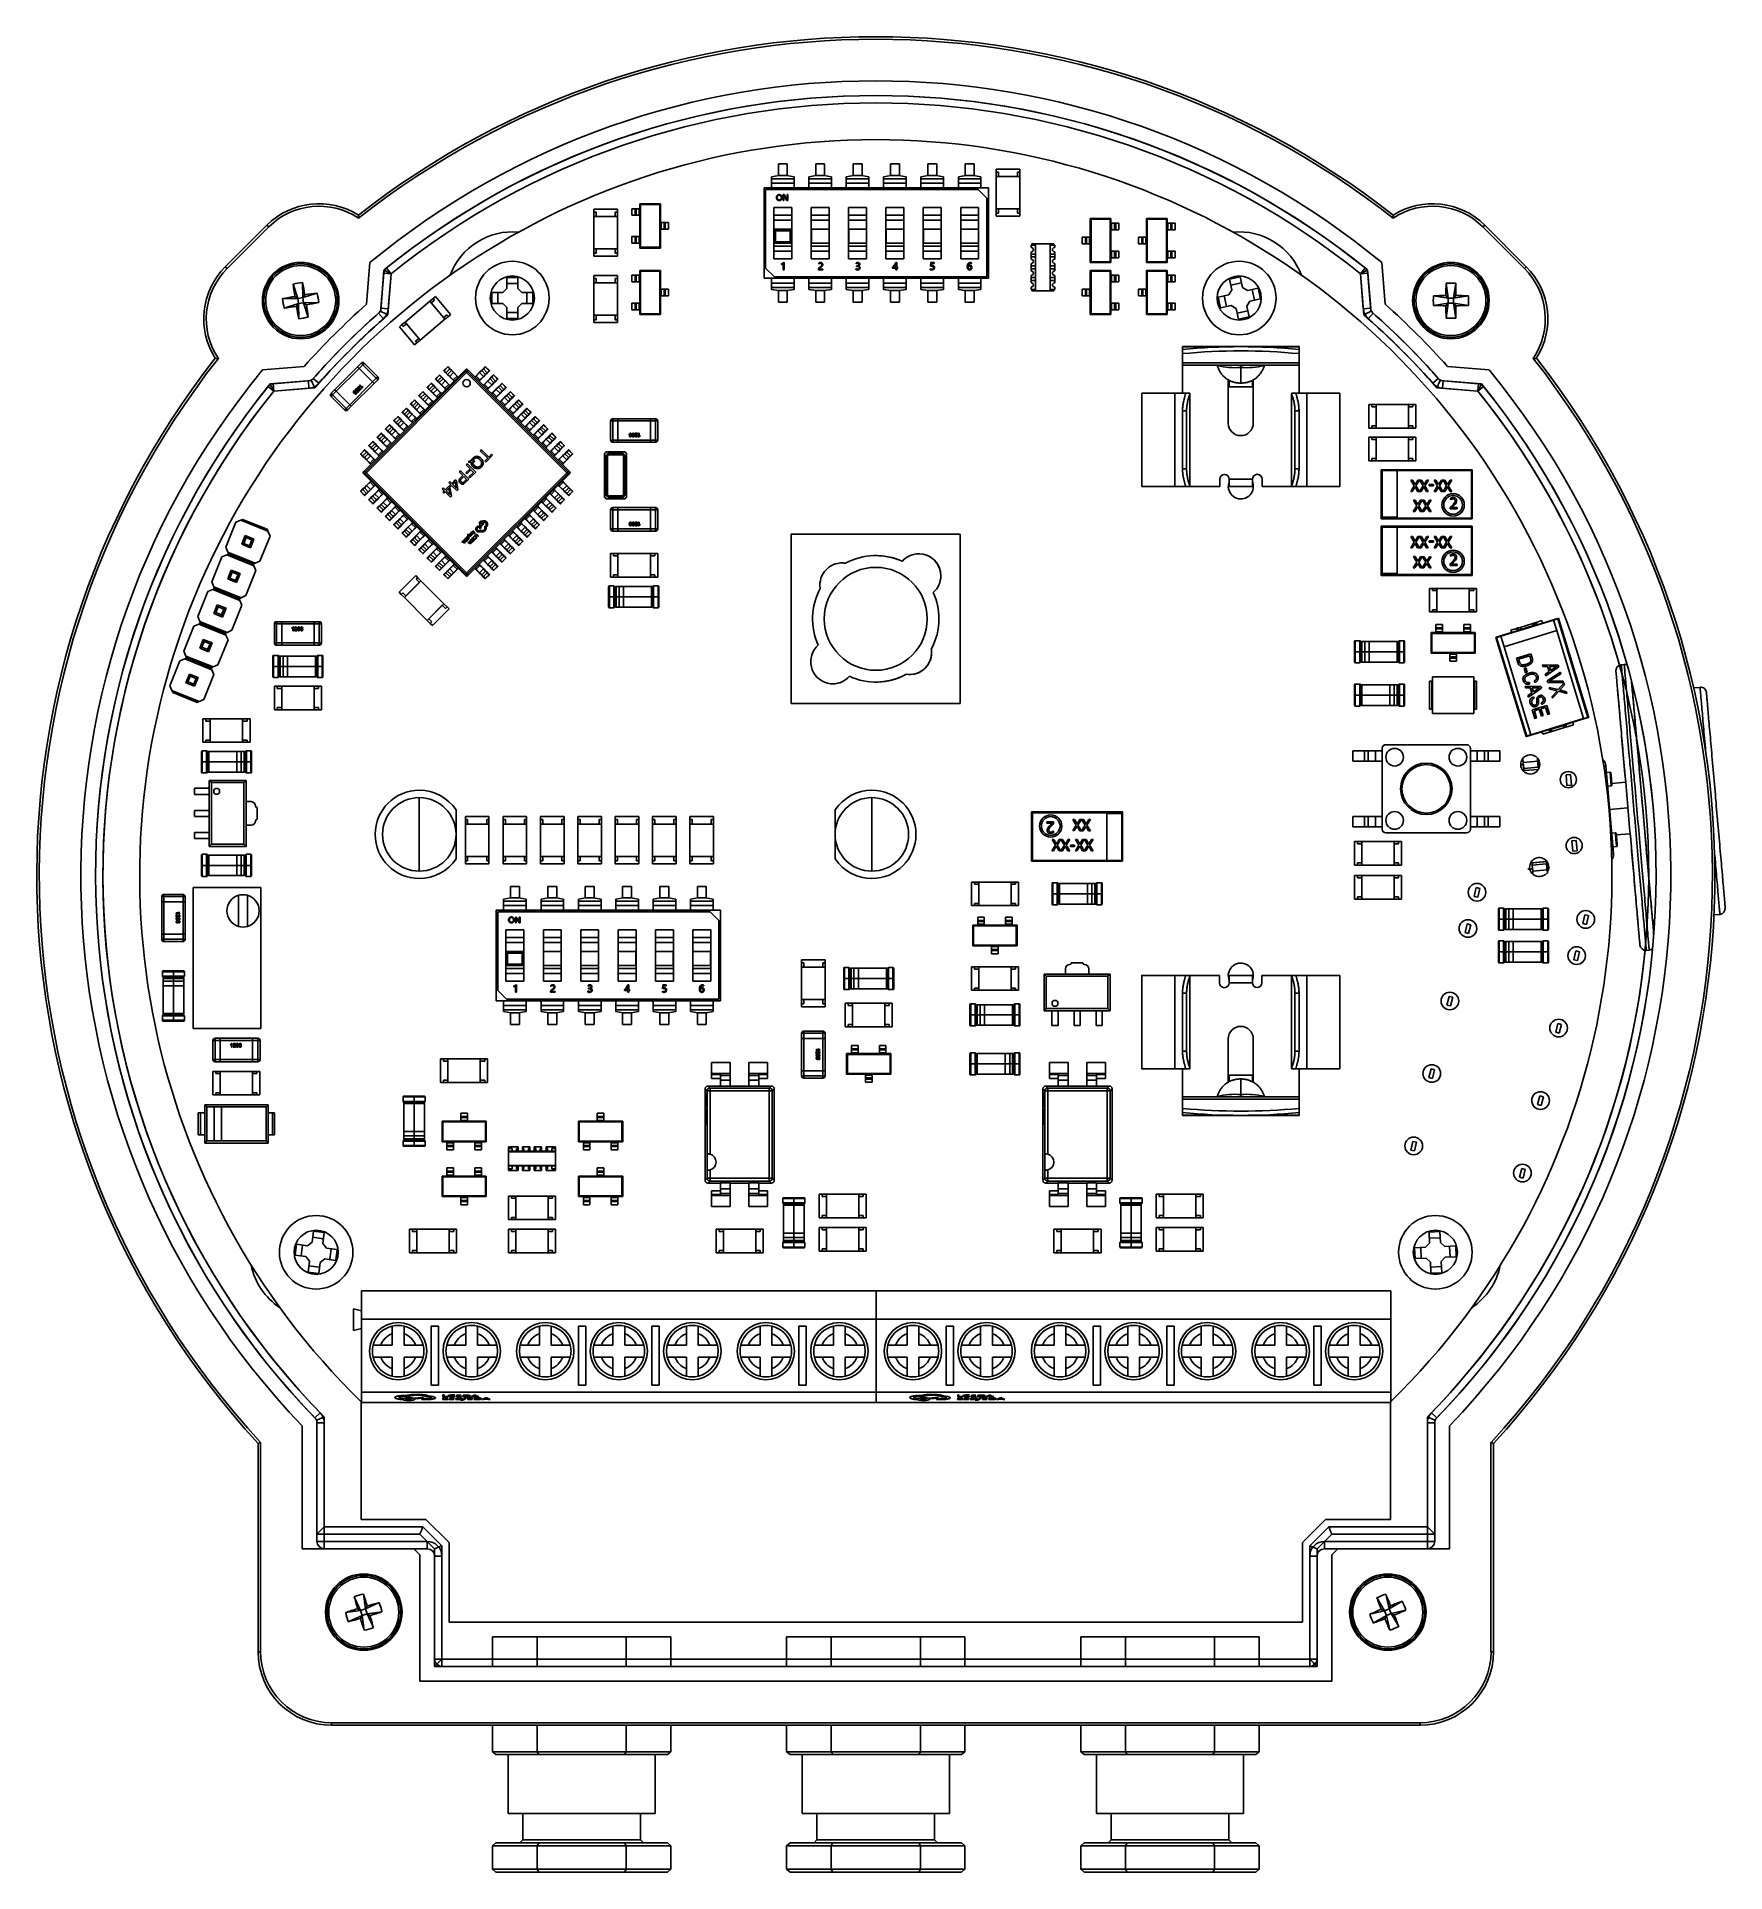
# Model space of a CAD drawing. Header units: millimetres. Extents: x 464 to 694, y 328 to 578.
import ezdxf

# ---------------------------------------------------------------- set-up
doc = ezdxf.new("R2010")
doc.units = ezdxf.units.MM

msp = doc.modelspace()

# ---------------------------------------------------------------- linework, layer by layer
at = {"color": 7, "linetype": 'Continuous', "lineweight": 25}
for p, q in [((566.49, 560.79), (565.29, 560.79)), ((565.29, 559.2), (565.29, 560.79)), ((566.49, 559.2), (566.49, 560.79)), ((570.37, 559.2), (570.37, 560.79)), ((571.57, 560.79), (570.37, 560.79)), ((571.57, 559.2), (571.57, 560.79)), ((576.65, 560.79), (575.45, 560.79)), ((575.45, 559.2), (575.45, 560.79)), ((576.65, 559.2), (576.65, 560.79)), ((581.73, 560.79), (580.53, 560.79)), ((580.53, 559.2), (580.53, 560.79)), ((581.73, 559.2), (581.73, 560.79)), ((586.81, 560.79), (585.61, 560.79)), ((585.61, 559.2), (585.61, 560.79)), ((586.81, 559.2), (586.81, 560.79)), ((591.89, 560.79), (590.69, 560.79)), ((590.69, 559.2), (590.69, 560.79)), ((591.89, 559.2), (591.89, 560.79)), ((594.91, 560.09), (594.91, 559.99)), ((594.91, 560.09), (594.91, 560.09)), ((594.91, 560.09), (594.91, 559.69)), ((598.11, 560.09), (594.91, 560.09)), ((594.91, 559.99), (594.91, 559.69)), ((595.21, 559.69), (594.91, 559.69)), ((594.91, 559.69), (594.91, 559.09)), ((594.91, 559.69), (594.91, 559.09)), ((595.21, 559.09), (595.21, 559.69)), ((595.21, 559.69), (595.21, 559.09)), ((598.11, 559.69), (597.81, 559.69)), ((597.81, 559.69), (597.81, 559.09)), ((598.11, 560.09), (598.11, 559.69)), ((598.11, 559.09), (598.11, 559.69)), ((563.33, 556.99), (563.35, 556.99)), ((563.33, 556.81), (563.35, 556.81)), ((563.35, 557.54), (563.35, 545.24)), ((593.83, 557.54), (563.35, 557.54)), ((563.55, 557.34), (563.55, 546.64)), ((592.43, 557.34), (563.55, 557.34)), ((565.35, 559.21), (564.35, 559.03)), ((564.35, 558.77), (564.35, 559.03)), ((567.43, 558.77), (564.35, 558.77)), ((564.35, 558.18), (564.35, 558.77)), ((567.43, 558.18), (564.35, 558.18)), ((564.35, 557.54), (564.35, 558.18)), ((566.43, 559.21), (565.35, 559.21)), ((567.43, 559.03), (566.43, 559.21)), ((567.43, 558.77), (567.43, 559.03)), ((567.43, 558.18), (567.43, 558.77)), ((567.43, 557.54), (567.43, 558.18)), ((570.43, 559.21), (569.43, 559.03)), ((569.43, 558.77), (569.43, 559.03)), ((569.43, 558.18), (569.43, 558.77)), ((572.51, 558.77), (569.43, 558.77)), ((572.51, 558.18), (569.43, 558.18)), ((569.43, 557.54), (569.43, 558.18)), ((571.51, 559.21), (570.43, 559.21)), ((572.51, 559.03), (571.51, 559.21)), ((572.51, 558.77), (572.51, 559.03)), ((572.51, 558.18), (572.51, 558.77)), ((572.51, 557.54), (572.51, 558.18)), ((575.51, 559.21), (574.51, 559.03)), ((574.51, 558.77), (574.51, 559.03)), ((577.59, 558.77), (574.51, 558.77)), ((574.51, 558.18), (574.51, 558.77)), ((577.59, 558.18), (574.51, 558.18)), ((574.51, 557.54), (574.51, 558.18)), ((576.59, 559.21), (575.51, 559.21)), ((577.59, 559.03), (576.59, 559.21)), ((577.59, 558.77), (577.59, 559.03)), ((577.59, 558.18), (577.59, 558.77)), ((577.59, 557.54), (577.59, 558.18)), ((580.59, 559.21), (579.59, 559.03)), ((579.59, 558.77), (579.59, 559.03)), ((582.67, 558.77), (579.59, 558.77)), ((579.59, 558.18), (579.59, 558.77)), ((582.67, 558.18), (579.59, 558.18)), ((579.59, 557.54), (579.59, 558.18)), ((581.67, 559.21), (580.59, 559.21)), ((582.67, 559.03), (581.67, 559.21)), ((582.67, 558.77), (582.67, 559.03)), ((582.67, 558.18), (582.67, 558.77)), ((582.67, 557.54), (582.67, 558.18)), ((585.67, 559.21), (584.67, 559.03)), ((584.67, 558.77), (584.67, 559.03)), ((584.67, 558.18), (584.67, 558.77)), ((587.75, 558.77), (584.67, 558.77)), ((587.75, 558.18), (584.67, 558.18)), ((584.67, 557.54), (584.67, 558.18)), ((586.75, 559.21), (585.67, 559.21)), ((587.75, 559.03), (586.75, 559.21)), ((587.75, 558.77), (587.75, 559.03)), ((587.75, 558.18), (587.75, 558.77)), ((587.75, 557.54), (587.75, 558.18)), ((590.75, 559.21), (589.75, 559.03)), ((589.75, 558.77), (589.75, 559.03)), ((589.75, 558.18), (589.75, 558.77)), ((592.83, 558.77), (589.75, 558.77)), ((592.83, 558.18), (589.75, 558.18)), ((589.75, 557.54), (589.75, 558.18)), ((591.83, 559.21), (590.75, 559.21)), ((592.83, 559.03), (591.83, 559.21)), ((593.63, 556.14), (592.43, 557.34)), ((592.83, 558.77), (592.83, 559.03)), ((592.83, 558.18), (592.83, 558.77)), ((592.83, 557.54), (592.83, 558.18)), ((593.83, 545.24), (593.83, 557.54)), ((594.91, 559.09), (594.91, 554.69)), ((594.91, 559.09), (598.11, 559.09)), ((594.91, 559.09), (594.91, 554.69)), ((597.81, 559.09), (595.21, 559.09)), ((598.11, 559.09), (598.11, 554.69)), ((540.2, 554.65), (540.2, 554.25)), ((540.2, 554.65), (543.4, 554.65)), ((540.5, 554.25), (540.2, 554.25)), ((540.2, 554.25), (540.2, 553.65)), ((540.5, 553.65), (540.5, 554.25)), ((543.1, 554.25), (543.1, 553.65)), ((543.4, 554.25), (543.1, 554.25)), ((543.1, 553.65), (543.1, 554.25)), ((543.4, 554.65), (543.4, 554.25)), ((543.4, 554.65), (543.4, 554.65)), ((543.4, 554.65), (543.4, 554.55)), ((543.4, 554.55), (543.4, 554.25)), ((543.4, 553.65), (543.4, 554.25)), ((543.4, 553.65), (543.4, 554.25)), ((545.34, 554.71), (545.34, 553.81)), ((545.79, 554.71), (545.34, 554.71)), ((545.79, 553.81), (545.79, 554.71)), ((545.79, 554.71), (545.89, 554.71)), ((545.89, 554.71), (545.89, 553.81)), ((545.93, 554.71), (545.89, 554.71)), ((545.93, 553.81), (545.93, 554.71)), ((545.93, 554.71), (546.33, 554.71)), ((546.33, 554.71), (546.33, 553.81)), ((546.44, 554.71), (546.33, 554.71)), ((546.54, 555.27), (546.44, 555.36)), ((546.44, 555.36), (546.44, 554.71)), ((549.24, 555.36), (546.44, 555.36)), ((546.44, 554.71), (546.44, 553.81)), ((546.54, 555.27), (546.54, 549.46)), ((549.15, 555.27), (546.54, 555.27)), ((549.15, 555.27), (549.24, 555.36)), ((549.15, 549.46), (549.15, 555.27)), ((549.24, 552.81), (549.24, 555.36)), ((563.33, 556.37), (563.35, 556.37)), ((563.33, 556.28), (563.35, 556.28)), ((563.33, 556.11), (563.35, 556.11)), ((563.33, 555.65), (563.35, 555.65)), ((563.33, 555.12), (563.35, 555.12)), ((563.33, 554.92), (563.35, 554.92)), ((563.33, 554.53), (563.35, 554.53)), ((567.11, 554.89), (564.67, 554.89)), ((564.67, 554.89), (564.67, 547.89)), ((565.93, 556.62), (566.06, 556.62)), ((565.93, 555.82), (565.93, 556.62)), ((566.04, 555.82), (565.93, 555.82)), ((566.04, 556.49), (566.03, 556.49)), ((566.04, 556.38), (566.04, 555.82)), ((566.06, 556.62), (566.44, 556.01)), ((566.45, 555.82), (566.06, 556.44)), ((566.58, 555.82), (566.45, 555.82)), ((566.47, 556.07), (566.47, 556.62)), ((566.47, 556.62), (566.58, 556.62)), ((566.48, 555.95), (566.48, 555.95)), ((566.58, 556.62), (566.58, 555.82)), ((567.11, 547.89), (567.11, 554.89)), ((572.19, 554.89), (569.75, 554.89)), ((569.75, 554.89), (569.75, 547.89)), ((572.19, 547.89), (572.19, 554.89)), ((577.27, 554.89), (574.83, 554.89)), ((574.83, 554.89), (574.83, 547.89)), ((577.27, 547.89), (577.27, 554.89)), ((582.35, 554.89), (579.91, 554.89)), ((579.91, 554.89), (579.91, 547.89)), ((582.35, 547.89), (582.35, 554.89)), ((587.43, 554.89), (584.99, 554.89)), ((584.99, 554.89), (584.99, 547.89)), ((587.43, 547.89), (587.43, 554.89)), ((592.51, 554.89), (590.07, 554.89)), ((590.07, 554.89), (590.07, 547.89)), ((592.51, 547.89), (592.51, 554.89)), ((593.63, 545.44), (593.63, 556.14)), ((594.91, 554.69), (598.11, 554.69)), ((594.91, 554.69), (594.91, 554.09)), ((594.91, 554.69), (594.91, 554.09)), ((595.21, 554.09), (595.21, 554.69)), ((597.81, 554.69), (595.21, 554.69)), ((595.21, 554.69), (595.21, 554.09)), ((597.81, 554.69), (597.81, 554.09)), ((598.11, 554.09), (598.11, 554.69)), ((490.07, 546.8), (495.72, 552.46)), ((495.72, 552.46), (490.07, 546.8)), ((495.72, 552.46), (490.07, 546.8)), ((495.97, 552.22), (490.31, 546.56)), ((495.97, 552.22), (495.72, 552.46)), ((540.2, 549.25), (540.2, 553.65)), ((543.4, 553.65), (540.2, 553.65)), ((540.5, 553.65), (543.1, 553.65)), ((543.4, 549.25), (543.4, 553.65)), ((543.4, 549.25), (543.4, 553.65)), ((545.79, 553.81), (545.34, 553.81)), ((545.89, 553.81), (545.79, 553.81)), ((545.93, 553.81), (545.89, 553.81)), ((546.33, 553.81), (545.93, 553.81)), ((546.44, 553.81), (546.33, 553.81)), ((546.44, 553.81), (546.44, 550.91)), ((549.24, 551.91), (549.24, 552.81)), ((549.24, 552.81), (549.36, 552.81)), ((549.24, 549.36), (549.24, 551.91)), ((549.24, 551.91), (549.36, 551.91)), ((549.36, 551.91), (549.36, 552.81)), ((549.36, 552.81), (549.75, 552.81)), ((549.75, 551.91), (549.36, 551.91)), ((549.75, 552.81), (549.75, 551.91)), ((549.75, 552.81), (549.8, 552.81)), ((549.75, 551.91), (549.8, 551.91)), ((549.8, 551.91), (549.8, 552.81)), ((549.8, 552.81), (549.9, 552.81)), ((549.9, 551.91), (549.8, 551.91)), ((549.9, 552.81), (549.9, 551.91)), ((549.9, 552.81), (550.34, 552.81)), ((549.9, 551.91), (550.34, 551.91)), ((550.34, 552.81), (550.34, 551.91)), ((563.33, 554.02), (563.33, 554.09)), ((563.33, 554.09), (563.35, 554.09)), ((563.33, 554.02), (563.35, 554.02)), ((563.33, 553.8), (563.33, 554.02)), ((563.33, 553.8), (563.35, 553.8)), ((563.33, 553.8), (563.35, 553.8)), ((563.33, 553.8), (563.33, 553.8)), ((563.33, 553.78), (563.35, 553.78)), ((563.33, 553.7), (563.35, 553.7)), ((563.33, 553.53), (563.33, 553.56)), ((563.33, 553.5), (563.35, 553.5)), ((563.33, 553.38), (563.35, 553.38)), ((563.33, 553.33), (563.35, 553.33)), ((563.33, 553.33), (563.35, 553.33)), ((563.33, 553.29), (563.35, 553.29)), ((563.33, 553.28), (563.33, 553.29)), ((563.33, 552.99), (563.33, 553.27)), ((563.33, 553.27), (563.35, 553.27)), ((563.33, 552.99), (563.35, 552.99)), ((563.33, 552.98), (563.33, 552.99)), ((563.33, 552.98), (563.35, 552.98)), ((563.33, 552.96), (563.33, 552.98)), ((563.33, 552.87), (563.33, 552.96)), ((563.33, 552.96), (563.35, 552.96)), ((563.33, 552.72), (563.33, 552.87)), ((563.33, 552.87), (563.35, 552.87)), ((563.33, 552.72), (563.35, 552.72)), ((563.33, 552.51), (563.35, 552.51)), ((563.33, 552.43), (563.35, 552.43)), ((563.33, 552.4), (563.33, 552.42)), ((563.33, 552.2), (563.33, 552.4)), ((563.33, 552.4), (563.35, 552.4)), ((563.33, 552.2), (563.35, 552.2)), ((563.33, 552.12), (563.33, 552.2)), ((563.33, 551.91), (563.33, 552.12)), ((563.33, 552.12), (563.35, 552.12)), ((563.33, 551.91), (563.35, 551.91)), ((563.33, 551.83), (563.33, 551.91)), ((563.33, 551.83), (563.35, 551.83)), ((563.33, 551.75), (563.35, 551.75)), ((564.67, 553.85), (567.11, 553.85)), ((567.11, 553.16), (564.67, 553.16)), ((564.69, 551.92), (567.09, 551.92)), ((564.69, 550.02), (564.69, 551.92)), ((567.09, 551.92), (567.09, 550.02)), ((569.75, 553.85), (572.19, 553.85)), ((572.19, 553.16), (569.75, 553.16)), ((572.17, 551.92), (569.77, 551.92)), ((569.77, 551.92), (569.77, 550.02)), ((572.17, 550.02), (572.17, 551.92)), ((574.83, 553.85), (577.27, 553.85)), ((577.27, 553.16), (574.83, 553.16)), ((574.85, 551.92), (574.85, 550.02)), ((577.25, 551.92), (574.85, 551.92)), ((577.25, 550.02), (577.25, 551.92)), ((579.91, 553.85), (582.35, 553.85)), ((582.35, 553.16), (579.91, 553.16)), ((582.33, 551.92), (579.93, 551.92)), ((579.93, 551.92), (579.93, 550.02)), ((582.33, 550.02), (582.33, 551.92)), ((584.99, 553.85), (587.43, 553.85)), ((587.43, 553.16), (584.99, 553.16)), ((585.01, 551.92), (585.01, 550.02)), ((587.41, 551.92), (585.01, 551.92)), ((587.41, 550.02), (587.41, 551.92)), ((590.07, 553.85), (592.51, 553.85)), ((592.51, 553.16), (590.07, 553.16)), ((590.09, 551.92), (590.09, 550.02)), ((592.49, 551.92), (590.09, 551.92)), ((592.49, 550.02), (592.49, 551.92)), ((594.91, 553.79), (594.91, 554.09)), ((594.91, 553.69), (594.91, 554.09)), ((594.91, 554.09), (595.21, 554.09)), ((594.91, 553.69), (594.91, 553.79)), ((594.91, 553.69), (594.91, 553.69)), ((598.11, 553.69), (594.91, 553.69)), ((597.81, 554.09), (598.11, 554.09)), ((598.11, 553.69), (598.11, 554.09)), ((607.79, 553.29), (607.69, 553.38)), ((610.49, 553.38), (607.69, 553.38)), ((607.69, 553.38), (607.69, 550.83)), ((610.4, 553.29), (607.79, 553.29)), ((607.79, 553.29), (607.79, 547.48)), ((610.4, 553.29), (610.49, 553.38)), ((610.4, 547.48), (610.4, 553.29)), ((610.49, 552.73), (610.49, 553.38)), ((610.49, 551.83), (610.49, 552.73)), ((610.49, 552.73), (610.6, 552.73)), ((610.49, 548.93), (610.49, 551.83)), ((610.49, 551.83), (610.6, 551.83)), ((610.6, 551.83), (610.6, 552.73)), ((610.6, 552.73), (611, 552.73)), ((611, 551.83), (610.6, 551.83)), ((611, 552.73), (611, 551.83)), ((611, 552.73), (611.05, 552.73)), ((611, 551.83), (611.05, 551.83)), ((611.05, 551.83), (611.05, 552.73)), ((611.05, 552.73), (611.15, 552.73)), ((611.15, 551.83), (611.05, 551.83)), ((611.15, 552.73), (611.15, 551.83)), ((611.15, 552.73), (611.59, 552.73)), ((611.15, 551.83), (611.59, 551.83)), ((611.59, 552.73), (611.59, 551.83)), ((615.44, 553.29), (615.34, 553.38)), ((618.14, 553.38), (615.34, 553.38)), ((615.34, 553.38), (615.34, 550.83)), ((615.44, 553.29), (615.44, 547.48)), ((618.05, 553.29), (615.44, 553.29)), ((618.05, 553.29), (618.14, 553.38)), ((618.05, 547.48), (618.05, 553.29)), ((618.14, 552.73), (618.14, 553.38)), ((618.14, 551.83), (618.14, 552.73)), ((618.14, 552.73), (618.26, 552.73)), ((618.14, 548.93), (618.14, 551.83)), ((618.14, 551.83), (618.26, 551.83)), ((618.26, 551.83), (618.26, 552.73)), ((618.26, 552.73), (618.65, 552.73)), ((618.65, 551.83), (618.26, 551.83)), ((618.65, 552.73), (618.65, 551.83)), ((618.65, 552.73), (618.7, 552.73)), ((618.65, 551.83), (618.7, 551.83)), ((618.7, 551.83), (618.7, 552.73)), ((618.7, 552.73), (618.8, 552.73)), ((618.8, 551.83), (618.7, 551.83)), ((618.8, 552.73), (618.8, 551.83)), ((618.8, 552.73), (619.24, 552.73)), ((618.8, 551.83), (619.24, 551.83)), ((619.24, 552.73), (619.24, 551.83)), ((661.33, 552.46), (661.08, 552.22)), ((666.74, 546.56), (661.08, 552.22)), ((661.33, 552.46), (666.98, 546.8)), ((666.98, 546.8), (661.33, 552.46)), ((666.98, 546.8), (661.33, 552.46)), ((543.4, 549.25), (540.2, 549.25)), ((540.2, 549.25), (540.2, 548.65)), ((540.5, 548.65), (540.5, 549.25)), ((540.5, 549.25), (543.1, 549.25)), ((543.1, 549.25), (543.1, 548.65)), ((543.1, 548.65), (543.1, 549.25)), ((543.4, 548.65), (543.4, 549.25)), ((543.4, 548.65), (543.4, 549.25)), ((545.34, 550.01), (545.34, 550.91)), ((545.79, 550.91), (545.34, 550.91)), ((545.79, 550.01), (545.34, 550.01)), ((545.79, 550.01), (545.79, 550.91)), ((545.79, 550.91), (545.89, 550.91)), ((545.89, 550.01), (545.79, 550.01)), ((545.89, 550.91), (545.89, 550.01)), ((545.93, 550.91), (545.89, 550.91)), ((545.93, 550.01), (545.89, 550.01)), ((545.93, 550.01), (545.93, 550.91)), ((545.93, 550.91), (546.33, 550.91)), ((546.33, 550.01), (545.93, 550.01)), ((546.33, 550.91), (546.33, 550.01)), ((546.44, 550.91), (546.33, 550.91)), ((546.44, 550.01), (546.33, 550.01)), ((546.44, 550.91), (546.44, 550.01)), ((546.44, 550.01), (546.44, 549.36)), ((546.54, 549.46), (546.44, 549.36)), ((546.44, 549.36), (549.24, 549.36)), ((546.54, 549.46), (549.15, 549.46)), ((549.15, 549.46), (549.24, 549.36)), ((563.33, 551.72), (563.35, 551.72)), ((563.33, 551.52), (563.33, 551.72)), ((563.33, 551.44), (563.33, 551.52)), ((563.33, 551.52), (563.35, 551.52)), ((563.33, 551.44), (563.35, 551.44)), ((563.33, 551.23), (563.33, 551.44)), ((563.33, 551.23), (563.35, 551.23)), ((564.67, 549.62), (567.11, 549.62)), ((567.09, 550.02), (564.69, 550.02)), ((566.89, 551.72), (564.89, 551.72)), ((564.89, 551.72), (564.89, 550.22)), ((564.89, 550.22), (566.89, 550.22)), ((566.89, 550.22), (566.89, 551.72)), ((569.75, 549.62), (572.19, 549.62)), ((569.77, 550.02), (572.17, 550.02)), ((574.83, 549.62), (577.27, 549.62)), ((574.85, 550.02), (577.25, 550.02)), ((579.91, 549.62), (582.35, 549.62)), ((579.93, 550.02), (582.33, 550.02)), ((584.99, 549.62), (587.43, 549.62)), ((585.01, 550.02), (587.41, 550.02)), ((590.07, 549.62), (592.51, 549.62)), ((590.09, 550.02), (592.49, 550.02)), ((600.25, 549.74), (599.65, 549.74)), ((599.65, 549.74), (599.65, 549.44)), ((599.65, 549.44), (599.65, 549.44)), ((599.75, 549.74), (599.75, 549.94)), ((600.25, 549.94), (599.75, 549.94)), ((600.25, 549.94), (600.25, 543.54)), ((602.25, 549.94), (600.25, 549.94)), ((600.25, 549.54), (600.25, 549.54)), ((602.75, 549.94), (602.25, 549.94)), ((602.25, 543.54), (602.25, 549.94)), ((602.25, 549.74), (602.85, 549.74)), ((602.25, 549.54), (602.25, 549.54)), ((602.75, 549.74), (602.75, 549.94)), ((602.85, 549.74), (602.85, 549.44)), ((602.85, 549.44), (602.85, 549.44)), ((606.59, 549.93), (606.59, 550.83)), ((607.04, 550.83), (606.59, 550.83)), ((607.04, 549.93), (606.59, 549.93)), ((607.04, 549.93), (607.04, 550.83)), ((607.04, 550.83), (607.14, 550.83)), ((607.14, 549.93), (607.04, 549.93)), ((607.14, 550.83), (607.14, 549.93)), ((607.18, 550.83), (607.14, 550.83)), ((607.18, 549.93), (607.14, 549.93)), ((607.18, 549.93), (607.18, 550.83)), ((607.18, 550.83), (607.58, 550.83)), ((607.58, 549.93), (607.18, 549.93)), ((607.58, 550.83), (607.58, 549.93)), ((607.69, 550.83), (607.58, 550.83)), ((607.69, 549.93), (607.58, 549.93)), ((607.69, 550.83), (607.69, 549.93)), ((607.69, 549.93), (607.69, 547.38)), ((614.24, 549.93), (614.24, 550.83)), ((614.69, 550.83), (614.24, 550.83)), ((614.69, 549.93), (614.24, 549.93)), ((614.69, 549.93), (614.69, 550.83)), ((614.69, 550.83), (614.79, 550.83)), ((614.79, 549.93), (614.69, 549.93)), ((614.79, 550.83), (614.79, 549.93)), ((614.83, 550.83), (614.79, 550.83)), ((614.83, 549.93), (614.79, 549.93)), ((614.83, 549.93), (614.83, 550.83)), ((614.83, 550.83), (615.23, 550.83)), ((615.23, 549.93), (614.83, 549.93)), ((615.23, 550.83), (615.23, 549.93)), ((615.34, 550.83), (615.23, 550.83)), ((615.34, 549.93), (615.23, 549.93)), ((615.34, 550.83), (615.34, 549.93)), ((615.34, 549.93), (615.34, 547.38)), ((490.31, 546.56), (490.07, 546.8)), ((509.73, 547.38), (509.27, 541.72)), ((509.73, 547.38), (509.27, 541.72)), ((540.2, 548.25), (540.2, 548.65)), ((540.2, 548.65), (540.5, 548.65)), ((540.2, 548.25), (543.4, 548.25)), ((543.1, 548.65), (543.4, 548.65)), ((543.4, 548.25), (543.4, 548.65)), ((543.4, 548.35), (543.4, 548.65)), ((543.4, 548.25), (543.4, 548.35)), ((543.4, 548.25), (543.4, 548.25)), ((567.11, 548.93), (564.67, 548.93)), ((564.67, 547.89), (567.11, 547.89)), ((565.72, 547.11), (565.72, 547.23)), ((565.95, 546.38), (565.95, 547.23)), ((566.03, 547.39), (566.07, 547.39)), ((566.07, 547.39), (566.07, 546.38)), ((572.19, 548.93), (569.75, 548.93)), ((569.75, 547.89), (572.19, 547.89)), ((570.76, 547.16), (570.76, 547.28)), ((577.27, 548.93), (574.83, 548.93)), ((574.83, 547.89), (577.27, 547.89)), ((575.84, 547.21), (575.84, 547.32)), ((575.9, 546.95), (575.98, 546.95)), ((575.9, 546.84), (575.9, 546.95)), ((575.99, 546.84), (575.9, 546.84)), ((576.15, 546.91), (576.15, 546.9)), ((582.35, 548.93), (579.91, 548.93)), ((579.91, 547.89), (582.35, 547.89)), ((581.24, 547.38), (581.37, 547.38)), ((581.24, 546.72), (581.24, 547.2)), ((581.37, 547.38), (581.37, 546.72)), ((587.43, 548.93), (584.99, 548.93)), ((584.99, 547.89), (587.43, 547.89)), ((585.95, 546.87), (585.99, 547.38)), ((585.99, 547.38), (586.46, 547.38)), ((586.09, 547.27), (586.07, 546.99)), ((586.07, 546.99), (586.17, 546.99)), ((586.46, 547.27), (586.09, 547.27)), ((586.46, 547.38), (586.46, 547.27)), ((592.51, 548.93), (590.07, 548.93)), ((590.07, 547.89), (592.51, 547.89)), ((591.09, 546.87), (591.09, 546.87)), ((591.55, 547.35), (591.55, 547.24)), ((599.65, 548.84), (599.65, 548.54)), ((599.65, 548.54), (600.25, 548.54)), ((599.65, 548.54), (599.65, 548.14)), ((600.25, 548.54), (599.65, 548.54)), ((600.25, 548.14), (599.65, 548.14)), ((599.65, 548.14), (599.65, 547.84)), ((599.65, 548.14), (600.25, 548.14)), ((599.65, 547.94), (599.65, 547.94)), ((599.65, 547.84), (599.65, 547.84)), ((599.65, 547.24), (599.65, 546.94)), ((599.65, 546.94), (600.25, 546.94)), ((599.65, 546.94), (599.65, 546.54)), ((600.25, 546.94), (599.65, 546.94)), ((600.25, 547.94), (600.25, 547.94)), ((602.85, 548.54), (602.25, 548.54)), ((602.85, 548.54), (602.25, 548.54)), ((602.25, 548.14), (602.85, 548.14)), ((602.25, 548.14), (602.85, 548.14)), ((602.25, 547.94), (602.25, 547.94)), ((602.85, 546.94), (602.25, 546.94)), ((602.85, 546.94), (602.25, 546.94)), ((602.85, 548.84), (602.85, 548.54)), ((602.85, 548.14), (602.85, 548.54)), ((602.85, 548.14), (602.85, 547.84)), ((602.85, 547.94), (602.85, 547.94)), ((602.85, 547.84), (602.85, 547.84)), ((602.85, 547.24), (602.85, 546.94)), ((602.85, 546.54), (602.85, 546.94)), ((607.79, 547.48), (607.69, 547.38)), ((607.69, 547.38), (610.49, 547.38)), ((607.79, 547.48), (610.4, 547.48)), ((610.4, 547.48), (610.49, 547.38)), ((610.49, 548.03), (610.49, 548.93)), ((610.49, 548.93), (610.6, 548.93)), ((610.49, 547.38), (610.49, 548.03)), ((610.49, 548.03), (610.6, 548.03)), ((610.6, 548.03), (610.6, 548.93)), ((610.6, 548.93), (611, 548.93)), ((611, 548.03), (610.6, 548.03)), ((611, 548.93), (611, 548.03)), ((611, 548.93), (611.05, 548.93)), ((611, 548.03), (611.05, 548.03)), ((611.05, 548.03), (611.05, 548.93)), ((611.05, 548.93), (611.15, 548.93)), ((611.15, 548.03), (611.05, 548.03)), ((611.15, 548.93), (611.15, 548.03)), ((611.15, 548.93), (611.59, 548.93)), ((611.15, 548.03), (611.59, 548.03)), ((611.59, 548.03), (611.59, 548.93)), ((615.44, 547.48), (615.34, 547.38)), ((615.34, 547.38), (618.14, 547.38)), ((615.44, 547.48), (618.05, 547.48)), ((618.05, 547.48), (618.14, 547.38)), ((618.14, 548.03), (618.14, 548.93)), ((618.14, 548.93), (618.26, 548.93)), ((618.14, 547.38), (618.14, 548.03)), ((618.14, 548.03), (618.26, 548.03)), ((618.26, 548.03), (618.26, 548.93)), ((618.26, 548.93), (618.65, 548.93)), ((618.65, 548.03), (618.26, 548.03)), ((618.65, 548.93), (618.65, 548.03)), ((618.65, 548.93), (618.7, 548.93)), ((618.65, 548.03), (618.7, 548.03)), ((618.7, 548.03), (618.7, 548.93)), ((618.7, 548.93), (618.8, 548.93)), ((618.8, 548.03), (618.7, 548.03)), ((618.8, 548.93), (618.8, 548.03)), ((618.8, 548.93), (619.24, 548.93)), ((618.8, 548.03), (619.24, 548.03)), ((619.24, 548.03), (619.24, 548.93)), ((647.78, 541.72), (647.32, 547.38)), ((647.78, 541.72), (647.32, 547.38)), ((666.98, 546.8), (666.74, 546.56)), ((499.3, 544.45), (499.92, 542.5)), ((500.59, 544.66), (500.61, 542.61)), ((511.65, 546.37), (511.2, 540.76)), ((511.2, 540.76), (511.65, 546.37)), ((511.62, 545.94), (511.23, 541.16)), ((511.62, 545.94), (511.23, 541.16)), ((511.65, 546.37), (511.62, 545.94)), ((512.62, 545.86), (511.62, 545.94)), ((511.62, 545.94), (511.62, 545.94)), ((511.62, 545.94), (511.62, 545.94)), ((512.62, 545.86), (511.99, 546.64)), ((512.62, 545.86), (512.16, 540.27)), ((512.23, 541.08), (512.62, 545.86)), ((528.36, 545.36), (529.84, 545.36)), ((528.36, 543.86), (528.36, 545.36)), ((528.36, 544.52), (529.84, 544.52)), ((529.84, 545.36), (529.84, 543.86)), ((540.2, 545.61), (540.2, 545.21)), ((540.2, 545.61), (543.4, 545.61)), ((540.5, 545.21), (540.2, 545.21)), ((540.2, 545.21), (540.2, 544.61)), ((540.2, 540.21), (540.2, 544.61)), ((543.4, 544.61), (540.2, 544.61)), ((540.5, 544.61), (540.5, 545.21)), ((540.5, 544.61), (543.1, 544.61)), ((543.1, 545.21), (543.1, 544.61)), ((543.4, 545.21), (543.1, 545.21)), ((543.1, 544.61), (543.1, 545.21)), ((543.4, 545.61), (543.4, 545.61)), ((543.4, 545.61), (543.4, 545.51)), ((543.4, 545.61), (543.4, 545.21)), ((543.4, 545.51), (543.4, 545.21)), ((543.4, 544.61), (543.4, 545.21)), ((543.4, 544.61), (543.4, 545.21)), ((543.4, 540.21), (543.4, 544.61)), ((543.4, 540.21), (543.4, 544.61)), ((545.34, 545.67), (545.34, 544.77)), ((545.79, 545.67), (545.34, 545.67)), ((545.79, 544.77), (545.34, 544.77)), ((545.79, 544.77), (545.79, 545.67)), ((545.79, 545.67), (545.89, 545.67)), ((545.89, 544.77), (545.79, 544.77)), ((545.89, 545.67), (545.89, 544.77)), ((545.93, 545.67), (545.89, 545.67)), ((545.93, 544.77), (545.89, 544.77)), ((545.93, 544.77), (545.93, 545.67)), ((545.93, 545.67), (546.33, 545.67)), ((546.33, 544.77), (545.93, 544.77)), ((546.33, 545.67), (546.33, 544.77)), ((546.44, 545.67), (546.33, 545.67)), ((546.44, 544.77), (546.33, 544.77)), ((546.54, 546.23), (546.44, 546.32)), ((549.24, 546.32), (546.44, 546.32)), ((546.44, 546.32), (546.44, 545.67)), ((546.44, 545.67), (546.44, 544.77)), ((546.44, 544.77), (546.44, 541.87)), ((546.54, 546.23), (546.54, 540.42)), ((549.15, 546.23), (546.54, 546.23)), ((549.15, 546.23), (549.24, 546.32)), ((549.15, 540.42), (549.15, 546.23)), ((549.24, 543.77), (549.24, 546.32)), ((563.35, 545.24), (593.83, 545.24)), ((563.55, 546.64), (564.75, 545.44)), ((564.35, 545.24), (564.35, 544.6)), ((564.35, 544.6), (564.35, 544.01)), ((567.43, 544.6), (564.35, 544.6)), ((564.75, 545.44), (593.63, 545.44)), ((566.07, 546.38), (565.95, 546.38)), ((567.43, 545.24), (567.43, 544.6)), ((567.43, 544.6), (567.43, 544.01)), ((569.43, 545.24), (569.43, 544.6)), ((569.43, 544.6), (569.43, 544.01)), ((572.51, 544.6), (569.43, 544.6)), ((570.72, 546.38), (570.72, 546.43)), ((571.34, 546.38), (570.72, 546.38)), ((570.85, 546.49), (571.34, 546.49)), ((571.34, 546.49), (571.34, 546.38)), ((572.51, 545.24), (572.51, 544.6)), ((572.51, 544.6), (572.51, 544.01)), ((574.51, 545.24), (574.51, 544.6)), ((577.59, 544.6), (574.51, 544.6)), ((574.51, 544.6), (574.51, 544.01)), ((575.8, 546.42), (575.8, 546.55)), ((577.59, 545.24), (577.59, 544.6)), ((577.59, 544.6), (577.59, 544.01)), ((579.59, 545.24), (579.59, 544.6)), ((582.67, 544.6), (579.59, 544.6)), ((579.59, 544.6), (579.59, 544.01)), ((580.78, 546.61), (580.78, 546.72)), ((581.24, 546.61), (580.78, 546.61)), ((580.92, 546.72), (581.24, 546.72)), ((581.24, 546.38), (581.24, 546.61)), ((581.37, 546.38), (581.24, 546.38)), ((581.37, 546.72), (581.51, 546.72)), ((581.37, 546.61), (581.37, 546.38)), ((581.51, 546.61), (581.37, 546.61)), ((581.51, 546.72), (581.51, 546.61)), ((582.67, 545.24), (582.67, 544.6)), ((582.67, 544.6), (582.67, 544.01)), ((584.67, 545.24), (584.67, 544.6)), ((587.75, 544.6), (584.67, 544.6)), ((584.67, 544.6), (584.67, 544.01)), ((585.94, 546.41), (585.94, 546.53)), ((587.75, 545.24), (587.75, 544.6)), ((587.75, 544.6), (587.75, 544.01)), ((589.75, 545.24), (589.75, 544.6)), ((592.83, 544.6), (589.75, 544.6)), ((589.75, 544.6), (589.75, 544.01)), ((592.83, 545.24), (592.83, 544.6)), ((592.83, 544.6), (592.83, 544.01)), ((600.25, 546.54), (599.65, 546.54)), ((599.65, 546.54), (599.65, 546.24)), ((599.65, 546.54), (600.25, 546.54)), ((599.65, 546.34), (599.65, 546.34)), ((599.65, 546.24), (599.65, 546.24)), ((599.65, 545.64), (599.65, 545.34)), ((599.65, 545.34), (600.25, 545.34)), ((600.25, 545.34), (599.65, 545.34)), ((599.65, 545.34), (599.65, 544.94)), ((600.25, 544.94), (599.65, 544.94)), ((599.65, 544.94), (599.65, 544.64)), ((599.65, 544.94), (600.25, 544.94)), ((599.65, 544.74), (599.65, 544.74)), ((599.65, 544.64), (599.65, 544.64)), ((600.25, 546.34), (600.25, 546.34)), ((600.25, 544.74), (600.25, 544.74)), ((602.25, 546.54), (602.85, 546.54)), ((602.25, 546.54), (602.85, 546.54)), ((602.25, 546.34), (602.25, 546.34)), ((602.85, 545.34), (602.25, 545.34)), ((602.85, 545.34), (602.25, 545.34)), ((602.25, 544.94), (602.85, 544.94)), ((602.25, 544.94), (602.85, 544.94)), ((602.25, 544.74), (602.25, 544.74)), ((602.85, 546.54), (602.85, 546.24)), ((602.85, 546.34), (602.85, 546.34)), ((602.85, 546.24), (602.85, 546.24)), ((602.85, 545.64), (602.85, 545.34)), ((602.85, 544.94), (602.85, 545.34)), ((602.85, 544.94), (602.85, 544.64)), ((602.85, 544.74), (602.85, 544.74)), ((602.85, 544.64), (602.85, 544.64)), ((607.79, 546.23), (607.69, 546.32)), ((610.49, 546.32), (607.69, 546.32)), ((607.69, 546.32), (607.69, 543.77)), ((607.79, 546.23), (607.79, 540.42)), ((610.4, 546.23), (607.79, 546.23)), ((610.4, 546.23), (610.49, 546.32)), ((610.4, 540.42), (610.4, 546.23)), ((610.49, 545.67), (610.49, 546.32)), ((610.49, 544.77), (610.49, 545.67)), ((610.49, 545.67), (610.6, 545.67)), ((610.49, 541.87), (610.49, 544.77)), ((610.49, 544.77), (610.6, 544.77)), ((610.6, 544.77), (610.6, 545.67)), ((610.6, 545.67), (611, 545.67)), ((611, 544.77), (610.6, 544.77)), ((611, 545.67), (611, 544.77)), ((611, 545.67), (611.05, 545.67)), ((611, 544.77), (611.05, 544.77)), ((611.05, 544.77), (611.05, 545.67)), ((611.05, 545.67), (611.15, 545.67)), ((611.15, 544.77), (611.05, 544.77)), ((611.15, 545.67), (611.15, 544.77)), ((611.15, 545.67), (611.59, 545.67)), ((611.15, 544.77), (611.59, 544.77)), ((611.59, 545.67), (611.59, 544.77)), ((615.44, 546.23), (615.34, 546.32)), ((618.14, 546.32), (615.34, 546.32)), ((615.34, 546.32), (615.34, 543.77)), ((618.05, 546.23), (615.44, 546.23)), ((615.44, 546.23), (615.44, 540.42)), ((618.05, 546.23), (618.14, 546.32)), ((618.05, 540.42), (618.05, 546.23)), ((618.14, 545.67), (618.14, 546.32)), ((618.14, 544.77), (618.14, 545.67)), ((618.14, 545.67), (618.26, 545.67)), ((618.14, 541.87), (618.14, 544.77)), ((618.14, 544.77), (618.26, 544.77)), ((618.26, 544.77), (618.26, 545.67)), ((618.26, 545.67), (618.65, 545.67)), ((618.65, 544.77), (618.26, 544.77)), ((618.65, 545.67), (618.65, 544.77)), ((618.65, 545.67), (618.7, 545.67)), ((618.65, 544.77), (618.7, 544.77)), ((618.7, 544.77), (618.7, 545.67)), ((618.7, 545.67), (618.8, 545.67)), ((618.8, 544.77), (618.7, 544.77)), ((618.8, 545.67), (618.8, 544.77)), ((618.8, 545.67), (619.24, 545.67)), ((618.8, 544.77), (619.24, 544.77)), ((619.24, 545.67), (619.24, 544.77)), ((626.62, 545.13), (628.07, 545.46)), ((626.95, 543.67), (626.62, 545.13)), ((626.81, 544.32), (628.25, 544.64)), ((628.07, 545.46), (628.39, 543.99)), ((644.44, 545.86), (645.06, 546.64)), ((645.43, 545.94), (644.44, 545.86)), ((644.44, 545.86), (644.82, 541.08)), ((644.89, 540.27), (644.44, 545.86)), ((645.43, 545.94), (645.4, 546.37)), ((645.85, 540.76), (645.4, 546.37)), ((645.43, 545.94), (645.43, 545.94)), ((645.82, 541.16), (645.43, 545.94)), ((645.43, 545.94), (645.43, 545.94)), ((645.82, 541.16), (645.43, 545.94)), ((656.08, 544.59), (656.38, 542.56)), ((657.39, 544.59), (657.08, 542.56)), ((497.86, 542.48), (499.92, 542.5)), ((498.07, 541.18), (500.03, 541.8)), ((499.53, 542.78), (499.92, 542.5)), ((500.03, 541.8), (499.75, 541.41)), ((500.61, 542.61), (499.92, 542.5)), ((500.03, 541.8), (499.92, 542.5)), ((500.03, 541.8), (500.72, 541.92)), ((500.05, 539.75), (500.03, 541.8)), ((502.57, 543.23), (500.61, 542.61)), ((500.61, 542.61), (500.89, 543)), ((500.61, 542.61), (500.72, 541.92)), ((502.78, 541.94), (500.72, 541.92)), ((501.11, 541.63), (500.72, 541.92)), ((501.34, 539.96), (500.72, 541.92)), ((514.51, 539.29), (517.89, 542.12)), ((518.34, 542.5), (517.89, 542.12)), ((519.94, 539.67), (517.89, 542.12)), ((518.08, 541.89), (518.54, 542.27)), ((518.08, 541.89), (519.75, 539.9)), ((518.65, 542.76), (518.34, 542.5)), ((518.54, 542.27), (518.34, 542.5)), ((518.65, 542.76), (520.71, 540.31)), ((526.3, 541.82), (526.3, 543.3)), ((526.3, 543.3), (527.8, 543.3)), ((527.8, 541.82), (526.3, 541.82)), ((527.13, 541.82), (527.13, 543.3)), ((528.36, 543.86), (527.8, 543.3)), ((527.8, 541.82), (528.36, 541.26)), ((530.4, 543.3), (529.84, 543.86)), ((529.84, 541.26), (530.4, 541.82)), ((530.4, 543.3), (531.9, 543.3)), ((531.9, 541.82), (530.4, 541.82)), ((531.06, 543.3), (531.06, 541.82)), ((531.9, 543.3), (531.9, 541.82)), ((545.34, 540.97), (545.34, 541.87)), ((545.79, 541.87), (545.34, 541.87)), ((545.79, 540.97), (545.79, 541.87)), ((545.79, 541.87), (545.89, 541.87)), ((545.89, 541.87), (545.89, 540.97)), ((545.93, 541.87), (545.89, 541.87)), ((545.93, 540.97), (545.93, 541.87)), ((545.93, 541.87), (546.33, 541.87)), ((546.33, 541.87), (546.33, 540.97)), ((546.44, 541.87), (546.33, 541.87)), ((546.44, 541.87), (546.44, 540.97)), ((549.24, 542.87), (549.24, 543.77)), ((549.24, 543.77), (549.36, 543.77)), ((549.24, 540.32), (549.24, 542.87)), ((549.24, 542.87), (549.36, 542.87)), ((549.36, 542.87), (549.36, 543.77)), ((549.36, 543.77), (549.75, 543.77)), ((549.75, 542.87), (549.36, 542.87)), ((549.75, 543.77), (549.75, 542.87)), ((549.75, 543.77), (549.8, 543.77)), ((549.75, 542.87), (549.8, 542.87)), ((549.8, 542.87), (549.8, 543.77)), ((549.8, 543.77), (549.9, 543.77)), ((549.9, 542.87), (549.8, 542.87)), ((549.9, 543.77), (549.9, 542.87)), ((549.9, 543.77), (550.34, 543.77)), ((549.9, 542.87), (550.34, 542.87)), ((550.34, 543.77), (550.34, 542.87)), ((567.43, 544.01), (564.35, 544.01)), ((564.35, 544.01), (564.35, 543.74)), ((564.35, 543.74), (565.35, 543.57)), ((565.29, 543.58), (565.29, 541.99)), ((566.49, 541.99), (565.29, 541.99)), ((566.43, 543.57), (565.35, 543.57)), ((566.43, 543.57), (567.43, 543.74)), ((566.49, 543.58), (566.49, 541.99)), ((567.43, 544.01), (567.43, 543.74)), ((572.51, 544.01), (569.43, 544.01)), ((569.43, 544.01), (569.43, 543.74)), ((569.43, 543.74), (570.43, 543.57)), ((570.37, 543.58), (570.37, 541.99)), ((571.57, 541.99), (570.37, 541.99)), ((571.51, 543.57), (570.43, 543.57)), ((571.51, 543.57), (572.51, 543.74)), ((571.57, 543.58), (571.57, 541.99)), ((572.51, 544.01), (572.51, 543.74)), ((577.59, 544.01), (574.51, 544.01)), ((574.51, 544.01), (574.51, 543.74)), ((574.51, 543.74), (575.51, 543.57)), ((575.45, 543.58), (575.45, 541.99)), ((576.65, 541.99), (575.45, 541.99)), ((576.59, 543.57), (575.51, 543.57)), ((576.59, 543.57), (577.59, 543.74)), ((576.65, 543.58), (576.65, 541.99)), ((577.59, 544.01), (577.59, 543.74)), ((582.67, 544.01), (579.59, 544.01)), ((579.59, 544.01), (579.59, 543.74)), ((579.59, 543.74), (580.59, 543.57)), ((580.53, 543.58), (580.53, 541.99)), ((581.73, 541.99), (580.53, 541.99)), ((581.67, 543.57), (580.59, 543.57)), ((581.67, 543.57), (582.67, 543.74)), ((581.73, 543.58), (581.73, 541.99)), ((582.67, 544.01), (582.67, 543.74)), ((587.75, 544.01), (584.67, 544.01)), ((584.67, 544.01), (584.67, 543.74)), ((584.67, 543.74), (585.67, 543.57)), ((585.61, 543.58), (585.61, 541.99)), ((586.81, 541.99), (585.61, 541.99)), ((586.75, 543.57), (585.67, 543.57)), ((586.75, 543.57), (587.75, 543.74)), ((586.81, 543.58), (586.81, 541.99)), ((587.75, 544.01), (587.75, 543.74)), ((592.83, 544.01), (589.75, 544.01)), ((589.75, 544.01), (589.75, 543.74)), ((589.75, 543.74), (590.69, 543.58)), ((590.69, 543.58), (590.69, 543.57)), ((591.89, 543.57), (590.69, 543.57)), ((590.69, 543.57), (590.69, 541.99)), ((591.89, 541.99), (590.69, 541.99)), ((591.89, 543.58), (592.83, 543.74)), ((591.89, 543.57), (591.89, 543.58)), ((591.89, 543.57), (591.89, 541.99)), ((592.83, 544.01), (592.83, 543.74)), ((599.65, 544.04), (599.65, 543.74)), ((599.65, 543.74), (600.25, 543.74)), ((600.25, 543.74), (599.65, 543.74)), ((599.75, 543.54), (599.75, 543.74)), ((599.75, 543.54), (600.25, 543.54)), ((600.25, 543.54), (599.75, 543.54)), ((599.75, 543.54), (599.75, 543.54)), ((600.25, 543.54), (602.25, 543.54)), ((600.25, 543.54), (602.25, 543.54)), ((602.85, 543.74), (602.25, 543.74)), ((602.85, 543.74), (602.25, 543.74)), ((602.25, 543.54), (602.75, 543.54)), ((602.75, 543.54), (602.25, 543.54)), ((602.75, 543.54), (602.75, 543.74)), ((602.75, 543.54), (602.75, 543.54)), ((602.85, 544.04), (602.85, 543.74)), ((606.59, 542.87), (606.59, 543.77)), ((607.04, 543.77), (606.59, 543.77)), ((607.04, 542.87), (606.59, 542.87)), ((607.04, 542.87), (607.04, 543.77)), ((607.04, 543.77), (607.14, 543.77)), ((607.14, 542.87), (607.04, 542.87)), ((607.14, 543.77), (607.14, 542.87)), ((607.18, 543.77), (607.14, 543.77)), ((607.18, 542.87), (607.14, 542.87)), ((607.18, 542.87), (607.18, 543.77)), ((607.18, 543.77), (607.58, 543.77)), ((607.58, 542.87), (607.18, 542.87)), ((607.58, 543.77), (607.58, 542.87)), ((607.69, 543.77), (607.58, 543.77)), ((607.69, 542.87), (607.58, 542.87)), ((607.69, 543.77), (607.69, 542.87)), ((607.69, 542.87), (607.69, 540.32)), ((610.49, 540.97), (610.49, 541.87)), ((610.49, 541.87), (610.6, 541.87)), ((610.6, 540.97), (610.6, 541.87)), ((610.6, 541.87), (611, 541.87)), ((611, 541.87), (611, 540.97)), ((611, 541.87), (611.05, 541.87)), ((611.05, 540.97), (611.05, 541.87)), ((611.05, 541.87), (611.15, 541.87)), ((611.15, 541.87), (611.15, 540.97)), ((611.15, 541.87), (611.59, 541.87)), ((611.59, 540.97), (611.59, 541.87)), ((614.24, 542.87), (614.24, 543.77)), ((614.69, 543.77), (614.24, 543.77)), ((614.69, 542.87), (614.24, 542.87)), ((614.69, 542.87), (614.69, 543.77)), ((614.69, 543.77), (614.79, 543.77)), ((614.79, 542.87), (614.69, 542.87)), ((614.79, 543.77), (614.79, 542.87)), ((614.83, 543.77), (614.79, 543.77)), ((614.83, 542.87), (614.79, 542.87)), ((614.83, 542.87), (614.83, 543.77)), ((614.83, 543.77), (615.23, 543.77)), ((615.23, 542.87), (614.83, 542.87)), ((615.23, 543.77), (615.23, 542.87)), ((615.34, 543.77), (615.23, 543.77)), ((615.34, 542.87), (615.23, 542.87)), ((615.34, 543.77), (615.34, 542.87)), ((615.34, 542.87), (615.34, 540.32)), ((618.14, 540.97), (618.14, 541.87)), ((618.14, 541.87), (618.26, 541.87)), ((618.26, 540.97), (618.26, 541.87)), ((618.26, 541.87), (618.65, 541.87)), ((618.65, 541.87), (618.65, 540.97)), ((618.65, 541.87), (618.7, 541.87)), ((618.7, 540.97), (618.7, 541.87)), ((618.7, 541.87), (618.8, 541.87)), ((618.8, 541.87), (618.8, 540.97)), ((618.8, 541.87), (619.24, 541.87)), ((619.24, 540.97), (619.24, 541.87)), ((625.06, 542.68), (626.52, 543)), ((625.38, 541.23), (625.06, 542.68)), ((626.2, 541.41), (625.88, 542.86)), ((626.95, 543.67), (626.52, 543)), ((629.06, 543.57), (628.39, 543.99)), ((628.96, 541.45), (629.38, 542.12)), ((629.06, 543.57), (630.53, 543.89)), ((630.85, 542.45), (629.38, 542.12)), ((629.71, 543.71), (630.03, 542.26)), ((630.53, 543.89), (630.85, 542.45)), ((654.35, 542.86), (656.38, 542.56)), ((654.35, 541.55), (656.38, 541.86)), ((656.04, 542.9), (656.38, 542.56)), ((656.38, 541.86), (656.04, 541.51)), ((656.08, 539.82), (656.38, 541.86)), ((656.38, 541.86), (656.38, 542.56)), ((657.08, 542.56), (656.38, 542.56)), ((656.38, 541.86), (657.08, 541.86)), ((657.08, 542.56), (657.42, 542.9)), ((659.11, 542.86), (657.08, 542.56)), ((657.08, 542.56), (657.08, 541.86)), ((657.39, 539.82), (657.08, 541.86)), ((657.42, 541.51), (657.08, 541.86)), ((659.11, 541.55), (657.08, 541.86)), ((511.56, 539.74), (510.9, 540.49)), ((510.9, 540.49), (510.9, 540.49)), ((512.23, 541.08), (511.23, 541.16)), ((511.23, 541.16), (511.23, 541.16)), ((514.51, 539.29), (514.05, 538.9)), ((516.57, 536.84), (514.51, 539.29)), ((516.57, 536.84), (519.94, 539.67)), ((516.57, 536.84), (519.94, 539.67)), ((520.21, 540.28), (519.75, 539.9)), ((519.75, 539.9), (520.21, 540.28)), ((519.94, 539.67), (520.4, 540.05)), ((519.94, 539.67), (520.4, 540.05)), ((520.4, 540.05), (520.21, 540.28)), ((520.71, 540.31), (520.4, 540.05)), ((520.63, 540.24), (520.4, 540.05)), ((520.71, 540.31), (520.63, 540.24)), ((520.71, 540.31), (520.71, 540.31)), ((528.36, 539.76), (528.36, 541.26)), ((529.84, 540.6), (528.36, 540.6)), ((529.84, 539.76), (528.36, 539.76)), ((529.84, 541.26), (529.84, 539.76)), ((543.4, 540.21), (540.2, 540.21)), ((540.2, 540.21), (540.2, 539.61)), ((540.2, 539.21), (540.2, 539.61)), ((540.2, 539.61), (540.5, 539.61)), ((540.5, 539.61), (540.5, 540.21)), ((540.5, 540.21), (543.1, 540.21)), ((543.1, 540.21), (543.1, 539.61)), ((543.1, 539.61), (543.1, 540.21)), ((543.1, 539.61), (543.4, 539.61)), ((543.4, 539.61), (543.4, 540.21)), ((543.4, 539.61), (543.4, 540.21)), ((543.4, 539.21), (543.4, 539.61)), ((543.4, 539.31), (543.4, 539.61)), ((543.4, 539.21), (543.4, 539.31)), ((545.79, 540.97), (545.34, 540.97)), ((545.89, 540.97), (545.79, 540.97)), ((545.93, 540.97), (545.89, 540.97)), ((546.33, 540.97), (545.93, 540.97)), ((546.44, 540.97), (546.33, 540.97)), ((546.44, 540.97), (546.44, 540.32)), ((546.54, 540.42), (546.44, 540.32)), ((546.44, 540.32), (549.24, 540.32)), ((546.54, 540.42), (549.15, 540.42)), ((549.15, 540.42), (549.24, 540.32)), ((607.79, 540.42), (607.69, 540.32)), ((607.69, 540.32), (610.49, 540.32)), ((607.79, 540.42), (610.4, 540.42)), ((610.4, 540.42), (610.49, 540.32)), ((610.49, 540.32), (610.49, 540.97)), ((610.49, 540.97), (610.6, 540.97)), ((611, 540.97), (610.6, 540.97)), ((611, 540.97), (611.05, 540.97)), ((611.15, 540.97), (611.05, 540.97)), ((611.15, 540.97), (611.59, 540.97)), ((615.44, 540.42), (615.34, 540.32)), ((615.34, 540.32), (618.14, 540.32)), ((615.44, 540.42), (618.05, 540.42)), ((618.05, 540.42), (618.14, 540.32)), ((618.14, 540.32), (618.14, 540.97)), ((618.14, 540.97), (618.26, 540.97)), ((618.65, 540.97), (618.26, 540.97)), ((618.65, 540.97), (618.7, 540.97)), ((618.8, 540.97), (618.7, 540.97)), ((618.8, 540.97), (619.24, 540.97)), ((626.85, 541.56), (625.38, 541.23)), ((626.85, 541.56), (627.51, 541.13)), ((627.84, 539.67), (627.51, 541.13)), ((629.1, 540.81), (627.66, 540.48)), ((629.28, 539.99), (627.84, 539.67)), ((628.96, 541.45), (629.28, 539.99)), ((645.82, 541.16), (644.82, 541.08)), ((646.15, 540.49), (645.49, 539.74)), ((645.82, 541.16), (645.82, 541.16)), ((646.15, 540.49), (646.15, 540.49)), ((513.75, 538.65), (514.05, 538.9)), ((513.75, 538.65), (515.81, 536.2)), ((514.05, 538.9), (514.25, 538.67)), ((514.25, 538.67), (514.71, 539.06)), ((514.71, 539.06), (516.38, 537.07)), ((516.38, 537.07), (515.92, 536.68)), ((515.92, 536.68), (516.38, 537.07)), ((516.11, 536.45), (516.57, 536.84)), ((516.11, 536.45), (516.57, 536.84)), ((540.2, 539.21), (543.4, 539.21)), ((543.4, 539.21), (543.4, 539.21)), ((515.81, 536.2), (516.11, 536.45)), ((515.81, 536.2), (515.88, 536.26)), ((515.81, 536.2), (515.81, 536.2)), ((515.88, 536.26), (516.11, 536.45)), ((515.92, 536.68), (516.11, 536.45)), ((636.08, 535.95), (620.24, 535.95)), ((620.24, 535.94), (620.24, 535.95)), ((620.24, 535.94), (620.24, 535.57)), ((620.24, 535.94), (627.14, 535.94)), ((620.24, 534.99), (620.24, 535.57)), ((620.24, 533.76), (620.24, 534.99)), ((629.18, 535.94), (636.08, 535.94)), ((636.08, 535.95), (636.08, 535.94)), ((636.08, 535.57), (636.08, 535.94)), ((636.08, 535.57), (636.08, 534.99)), ((636.08, 534.99), (636.08, 533.76)), ((500.81, 533.26), (495.15, 532.8)), ((500.81, 533.26), (495.15, 532.8)), ((504.94, 530.09), (508.05, 533.2)), ((508.27, 532.99), (505.15, 529.88)), ((508.05, 533.2), (508.55, 533.7)), ((508.05, 533.2), (508.27, 532.99)), ((508.76, 533.49), (508.27, 532.99)), ((508.27, 532.99), (510.1, 531.15)), ((508.55, 533.7), (508.76, 533.49)), ((508.97, 533.7), (508.76, 533.49)), ((510.6, 531.65), (508.76, 533.49)), ((508.89, 518.95), (522.74, 532.8)), ((508.97, 533.7), (510.81, 531.86)), ((509.12, 518.94), (522.75, 532.57)), ((522.89, 532.43), (509.26, 518.8)), ((510.81, 531.86), (510.6, 531.65)), ((510.81, 531.86), (510.81, 531.86)), ((518.66, 531.55), (519.18, 532.08)), ((519.21, 532.06), (518.68, 531.53)), ((519.47, 531.8), (518.94, 531.27)), ((519.21, 532.06), (519.18, 532.08)), ((519.47, 531.8), (519.21, 532.06)), ((519.23, 532.08), (519.49, 531.82)), ((519.69, 531.57), (519.47, 531.8)), ((519.49, 531.82), (519.73, 531.57)), ((519.79, 532.69), (520.32, 533.21)), ((519.81, 532.67), (519.79, 532.69)), ((520.05, 532.38), (519.79, 532.64)), ((520.34, 533.19), (519.81, 532.67)), ((519.81, 532.67), (520.07, 532.4)), ((520.3, 532.14), (520.05, 532.38)), ((520.6, 532.93), (520.07, 532.4)), ((520.07, 532.4), (520.3, 532.18)), ((520.83, 532.7), (520.3, 532.18)), ((520.3, 532.18), (520.59, 531.88)), ((520.59, 531.84), (520.3, 532.14)), ((520.34, 533.19), (520.32, 533.21)), ((520.6, 532.93), (520.34, 533.19)), ((520.36, 533.21), (520.62, 532.95)), ((521.12, 532.41), (520.59, 531.88)), ((520.59, 531.88), (521.07, 531.41)), ((521.05, 531.39), (520.59, 531.84)), ((520.83, 532.7), (520.6, 532.93)), ((520.62, 532.95), (520.86, 532.7)), ((521.12, 532.41), (520.83, 532.7)), ((520.86, 532.7), (521.16, 532.41)), ((521.59, 531.93), (521.07, 531.41)), ((521.59, 531.93), (521.12, 532.41)), ((521.16, 532.41), (521.61, 531.95)), ((521.59, 531.93), (521.61, 531.95)), ((521.73, 531.79), (521.59, 531.93)), ((521.61, 531.95), (521.75, 531.81)), ((522.75, 532.57), (522.75, 532.81)), ((522.75, 532.57), (522.89, 532.43)), ((523.02, 532.57), (522.89, 532.43)), ((536.51, 518.8), (522.89, 532.43)), ((523.02, 532.81), (523.02, 532.57)), ((523.02, 532.57), (536.65, 518.94)), ((523.03, 532.8), (536.89, 518.95)), ((524.02, 531.81), (524.16, 531.95)), ((524.18, 531.93), (524.04, 531.79)), ((524.16, 531.95), (524.61, 532.41)), ((524.16, 531.95), (524.18, 531.93)), ((524.65, 532.41), (524.18, 531.93)), ((524.7, 531.41), (524.18, 531.93)), ((524.61, 532.41), (524.91, 532.7)), ((524.95, 532.7), (524.65, 532.41)), ((525.18, 531.88), (524.65, 532.41)), ((524.7, 531.41), (525.18, 531.88)), ((525.18, 531.84), (524.72, 531.39)), ((524.91, 532.7), (525.15, 532.95)), ((525.17, 532.93), (524.95, 532.7)), ((525.47, 532.18), (524.95, 532.7)), ((525.15, 532.95), (525.41, 533.21)), ((525.43, 533.19), (525.17, 532.93)), ((525.7, 532.4), (525.17, 532.93)), ((525.18, 531.88), (525.47, 532.18)), ((525.47, 532.14), (525.18, 531.84)), ((525.43, 533.19), (525.46, 533.21)), ((525.96, 532.66), (525.43, 533.19)), ((525.46, 533.21), (525.98, 532.69)), ((525.47, 532.18), (525.7, 532.4)), ((525.72, 532.38), (525.47, 532.14)), ((525.7, 532.4), (525.96, 532.66)), ((525.98, 532.64), (525.72, 532.38)), ((525.96, 532.66), (525.98, 532.69)), ((526.04, 531.57), (526.28, 531.82)), ((526.3, 531.8), (526.08, 531.57)), ((526.28, 531.82), (526.54, 532.08)), ((526.57, 532.06), (526.3, 531.8)), ((526.83, 531.27), (526.3, 531.8)), ((526.57, 532.06), (526.59, 532.08)), ((527.09, 531.53), (526.57, 532.06)), ((526.59, 532.08), (527.11, 531.55)), ((620.24, 533.76), (636.08, 533.76)), ((620.24, 533.43), (620.24, 533.76)), ((620.24, 533.43), (636.08, 533.43)), ((620.24, 533.43), (620.24, 529.61)), ((624.95, 533.43), (624.96, 533.38)), ((628.16, 533.11), (628.16, 533.43)), ((628.16, 530.99), (628.16, 533.11)), ((636.08, 533.76), (636.08, 533.43)), ((636.08, 533.43), (636.08, 529.61)), ((661.91, 532.8), (656.25, 533.26)), ((661.91, 532.8), (656.25, 533.26)), ((496.66, 529.91), (495.88, 530.54)), ((501.77, 531.33), (496.15, 530.87)), ((496.58, 530.91), (496.15, 530.87)), ((501.37, 531.29), (496.58, 530.91)), ((501.37, 531.29), (496.58, 530.91)), ((496.66, 529.91), (496.58, 530.91)), ((496.58, 530.91), (496.58, 530.91)), ((496.58, 530.91), (496.58, 530.91)), ((502.26, 530.36), (496.66, 529.91)), ((496.66, 529.91), (501.45, 530.3)), ((501.45, 530.3), (501.37, 531.29)), ((501.37, 531.29), (501.37, 531.29)), ((502.79, 530.97), (502.04, 531.63)), ((502.04, 531.63), (502.04, 531.63)), ((504.45, 529.6), (504.94, 530.09)), ((504.45, 529.6), (504.66, 529.38)), ((504.66, 529.38), (504.45, 529.17)), ((505.15, 529.88), (504.66, 529.38)), ((504.66, 529.38), (506.5, 527.55)), ((505.15, 529.88), (504.94, 530.09)), ((506.99, 528.04), (505.15, 529.88)), ((506.99, 528.04), (510.1, 531.15)), ((510.32, 530.94), (507.2, 527.83)), ((507.2, 527.83), (510.32, 530.94)), ((507.69, 529.51), (507.73, 529.56)), ((507.9, 529.77), (507.91, 529.75)), ((507.98, 530.34), (508.22, 530.58)), ((508.03, 530.29), (507.98, 530.34)), ((508.21, 530.47), (508.03, 530.29)), ((508.21, 530.47), (508.03, 530.29)), ((508.19, 530.01), (508.19, 530)), ((508.33, 530.68), (508.37, 530.73)), ((508.69, 530.32), (508.33, 530.68)), ((508.37, 530.73), (508.66, 530.45)), ((508.42, 530.27), (508.48, 530.31)), ((508.69, 530.58), (508.73, 530.54)), ((508.72, 530.35), (508.69, 530.32)), ((508.72, 530.35), (508.69, 530.32)), ((510.1, 531.15), (510.6, 531.65)), ((510.1, 531.15), (510.32, 530.94)), ((510.81, 531.44), (510.32, 530.94)), ((510.32, 530.94), (510.81, 531.44)), ((510.32, 530.94), (510.32, 530.94)), ((510.6, 531.65), (510.81, 531.44)), ((510.81, 531.44), (510.81, 531.44)), ((516.4, 529.29), (516.92, 529.82)), ((516.42, 529.27), (516.4, 529.29)), ((516.94, 529.79), (516.42, 529.27)), ((516.42, 529.27), (516.68, 529.01)), ((517.2, 529.53), (516.68, 529.01)), ((517.43, 529.31), (516.91, 528.78)), ((516.94, 529.79), (516.92, 529.82)), ((517.2, 529.53), (516.94, 529.79)), ((516.96, 529.82), (517.23, 529.55)), ((517.43, 529.31), (517.2, 529.53)), ((517.23, 529.55), (517.47, 529.31)), ((517.72, 529.01), (517.43, 529.31)), ((517.47, 529.31), (517.76, 529.02)), ((517.53, 530.42), (518.05, 530.95)), ((517.55, 530.4), (517.53, 530.42)), ((517.79, 530.12), (517.53, 530.38)), ((518.07, 530.93), (517.55, 530.4)), ((517.55, 530.4), (517.81, 530.14)), ((518.04, 529.87), (517.79, 530.12)), ((518.34, 530.66), (517.81, 530.14)), ((517.81, 530.14), (518.04, 529.91)), ((518.56, 530.44), (518.04, 529.91)), ((518.04, 529.91), (518.33, 529.62)), ((518.33, 529.58), (518.04, 529.87)), ((518.07, 530.93), (518.05, 530.95)), ((518.34, 530.66), (518.07, 530.93)), ((518.1, 530.95), (518.36, 530.69)), ((518.86, 530.14), (518.33, 529.62)), ((518.33, 529.62), (518.81, 529.15)), ((518.79, 529.13), (518.33, 529.58)), ((518.56, 530.44), (518.34, 530.66)), ((518.36, 530.69), (518.6, 530.44)), ((518.86, 530.14), (518.56, 530.44)), ((518.6, 530.44), (518.89, 530.15)), ((518.68, 531.53), (518.66, 531.55)), ((518.92, 531.25), (518.66, 531.51)), ((518.68, 531.53), (518.94, 531.27)), ((519.33, 529.67), (518.81, 529.15)), ((519.33, 529.67), (518.86, 530.14)), ((518.89, 530.15), (519.35, 529.69)), ((519.17, 531.01), (518.92, 531.25)), ((518.94, 531.27), (519.17, 531.05)), ((519.69, 531.57), (519.17, 531.05)), ((519.17, 531.05), (519.46, 530.75)), ((519.46, 530.71), (519.17, 531.01)), ((519.33, 529.67), (519.35, 529.69)), ((519.47, 529.53), (519.33, 529.67)), ((519.35, 529.69), (519.49, 529.55)), ((519.99, 531.28), (519.46, 530.75)), ((519.46, 530.75), (519.94, 530.28)), ((519.92, 530.26), (519.46, 530.71)), ((519.99, 531.28), (519.69, 531.57)), ((519.73, 531.57), (520.03, 531.28)), ((519.92, 530.26), (519.94, 530.28)), ((520.06, 530.12), (519.92, 530.26)), ((520.46, 530.8), (519.94, 530.28)), ((519.94, 530.28), (520.08, 530.14)), ((520.46, 530.8), (519.99, 531.28)), ((520.03, 531.28), (520.48, 530.82)), ((520.46, 530.8), (520.48, 530.82)), ((520.6, 530.66), (520.46, 530.8)), ((520.48, 530.82), (520.62, 530.68)), ((521.05, 531.39), (521.07, 531.41)), ((521.19, 531.25), (521.05, 531.39)), ((521.07, 531.41), (521.21, 531.27)), ((524.56, 531.27), (524.7, 531.41)), ((524.72, 531.39), (524.58, 531.25)), ((524.7, 531.41), (524.72, 531.39)), ((525.15, 530.68), (525.29, 530.82)), ((525.31, 530.8), (525.17, 530.66)), ((525.29, 530.82), (525.75, 531.28)), ((525.29, 530.82), (525.31, 530.8)), ((525.78, 531.27), (525.31, 530.8)), ((525.83, 530.28), (525.31, 530.8)), ((525.69, 530.14), (525.83, 530.28)), ((525.85, 530.26), (525.72, 530.12)), ((525.75, 531.28), (526.04, 531.57)), ((526.08, 531.57), (525.78, 531.27)), ((526.31, 530.75), (525.78, 531.27)), ((525.83, 530.28), (526.31, 530.75)), ((525.83, 530.28), (525.85, 530.26)), ((526.31, 530.71), (525.85, 530.26)), ((526.6, 531.04), (526.08, 531.57)), ((526.28, 529.55), (526.42, 529.69)), ((526.44, 529.67), (526.3, 529.53)), ((526.31, 530.75), (526.6, 531.04)), ((526.6, 531.01), (526.31, 530.71)), ((526.42, 529.69), (526.88, 530.15)), ((526.42, 529.69), (526.44, 529.67)), ((526.92, 530.14), (526.44, 529.67)), ((526.96, 529.15), (526.44, 529.67)), ((526.6, 531.04), (526.83, 531.27)), ((526.85, 531.25), (526.6, 531.01)), ((526.83, 531.27), (527.09, 531.53)), ((527.11, 531.51), (526.85, 531.25)), ((526.88, 530.15), (527.17, 530.44)), ((527.21, 530.44), (526.92, 530.14)), ((527.44, 529.62), (526.92, 530.14)), ((526.96, 529.15), (527.44, 529.62)), ((527.44, 529.58), (526.99, 529.12)), ((527.09, 531.53), (527.11, 531.55)), ((527.17, 530.44), (527.41, 530.68)), ((527.44, 530.66), (527.21, 530.44)), ((527.73, 529.91), (527.21, 530.44)), ((527.41, 530.68), (527.68, 530.95)), ((527.7, 530.93), (527.44, 530.66)), ((527.96, 530.14), (527.44, 530.66)), ((527.44, 529.62), (527.73, 529.91)), ((527.74, 529.87), (527.44, 529.58)), ((527.7, 530.93), (527.72, 530.95)), ((528.22, 530.4), (527.7, 530.93)), ((527.72, 530.95), (528.24, 530.42)), ((527.73, 529.91), (527.96, 530.14)), ((527.98, 530.12), (527.74, 529.87)), ((527.96, 530.14), (528.22, 530.4)), ((528.24, 530.38), (527.98, 530.12)), ((528.01, 529.02), (528.3, 529.31)), ((528.34, 529.3), (528.05, 529.01)), ((528.22, 530.4), (528.24, 530.42)), ((528.3, 529.31), (528.55, 529.55)), ((528.57, 529.53), (528.34, 529.3)), ((528.86, 528.78), (528.34, 529.3)), ((528.55, 529.55), (528.81, 529.81)), ((528.83, 529.79), (528.57, 529.53)), ((529.09, 529.01), (528.57, 529.53)), ((528.83, 529.79), (528.85, 529.81)), ((529.35, 529.27), (528.83, 529.79)), ((528.85, 529.81), (529.37, 529.29)), ((529.09, 529.01), (529.35, 529.27)), ((529.35, 529.27), (529.37, 529.29)), ((614.7, 516.91), (614.7, 529.61)), ((617.5, 529.61), (617.99, 529.61)), ((619.17, 516.91), (619.17, 529.61)), ((619.17, 529.61), (619.58, 529.61)), ((620.58, 529.61), (621.23, 529.61)), ((621.24, 516.93), (621.24, 529.58)), ((626.46, 531.43), (626.46, 525.54)), ((626.59, 531.36), (626.59, 530.49)), ((629.73, 530.49), (626.59, 530.49)), ((626.59, 530.49), (626.59, 530.44)), ((629.73, 531.36), (629.73, 530.49)), ((629.73, 530.49), (629.73, 530.44)), ((629.86, 531.43), (629.86, 525.54)), ((635.07, 516.93), (635.07, 529.59)), ((635.09, 529.61), (635.73, 529.61)), ((637.14, 529.61), (636.74, 529.61)), ((637.14, 516.91), (637.14, 529.61)), ((638.81, 529.61), (638.33, 529.61)), ((641.62, 516.91), (641.62, 529.61)), ((655.02, 531.63), (654.27, 530.97)), ((660.39, 529.91), (654.8, 530.36)), ((655.02, 531.63), (655.02, 531.63)), ((660.9, 530.87), (655.28, 531.33)), ((655.68, 531.29), (655.6, 530.3)), ((655.6, 530.3), (660.39, 529.91)), ((660.47, 530.91), (655.68, 531.29)), ((655.68, 531.29), (655.68, 531.29)), ((660.47, 530.91), (655.68, 531.29)), ((660.47, 530.91), (660.39, 529.91)), ((661.17, 530.54), (660.39, 529.91)), ((660.47, 530.91), (660.47, 530.91)), ((660.47, 530.91), (660.47, 530.91)), ((660.9, 530.87), (660.47, 530.91)), ((506.29, 527.33), (504.45, 529.17)), ((506.5, 527.55), (506.29, 527.33)), ((506.29, 527.33), (506.29, 527.33)), ((506.5, 527.55), (506.99, 528.04)), ((506.5, 527.55), (506.71, 527.33)), ((507.2, 527.83), (506.71, 527.33)), ((506.71, 527.33), (507.2, 527.83)), ((506.71, 527.33), (506.71, 527.33)), ((507.2, 527.83), (506.99, 528.04)), ((507.2, 527.83), (507.2, 527.83)), ((514.14, 527.03), (514.66, 527.55)), ((514.16, 527.01), (514.14, 527.03)), ((514.4, 526.73), (514.14, 526.99)), ((514.68, 527.53), (514.16, 527.01)), ((514.16, 527.01), (514.42, 526.75)), ((514.94, 527.27), (514.42, 526.75)), ((515.17, 527.04), (514.65, 526.52)), ((514.68, 527.53), (514.66, 527.55)), ((514.94, 527.27), (514.68, 527.53)), ((514.7, 527.55), (514.96, 527.29)), ((515.17, 527.04), (514.94, 527.27)), ((514.96, 527.29), (515.21, 527.05)), ((515.46, 526.75), (515.17, 527.04)), ((515.21, 527.05), (515.5, 526.75)), ((515.27, 528.16), (515.79, 528.68)), ((515.29, 528.14), (515.27, 528.16)), ((515.53, 527.86), (515.27, 528.12)), ((515.81, 528.66), (515.29, 528.14)), ((515.29, 528.14), (515.55, 527.88)), ((515.77, 527.61), (515.53, 527.86)), ((516.07, 528.4), (515.55, 527.88)), ((515.55, 527.88), (515.78, 527.65)), ((516.07, 527.32), (515.77, 527.61)), ((516.3, 528.17), (515.78, 527.65)), ((515.78, 527.65), (516.07, 527.36)), ((515.81, 528.66), (515.79, 528.68)), ((516.07, 528.4), (515.81, 528.66)), ((515.83, 528.68), (516.09, 528.42)), ((516.3, 528.17), (516.07, 528.4)), ((516.59, 527.88), (516.07, 527.36)), ((516.07, 527.36), (516.54, 526.88)), ((516.52, 526.86), (516.07, 527.32)), ((516.09, 528.42), (516.34, 528.18)), ((516.59, 527.88), (516.3, 528.17)), ((516.34, 528.18), (516.63, 527.89)), ((516.66, 528.99), (516.4, 529.25)), ((516.52, 526.86), (516.54, 526.88)), ((516.66, 526.72), (516.52, 526.86)), ((517.07, 527.41), (516.54, 526.88)), ((516.54, 526.88), (516.68, 526.74)), ((517.07, 527.41), (516.59, 527.88)), ((516.63, 527.89), (517.09, 527.43)), ((516.9, 528.74), (516.66, 528.99)), ((516.68, 529.01), (516.91, 528.78)), ((517.2, 528.45), (516.9, 528.74)), ((516.91, 528.78), (517.2, 528.49)), ((517.07, 527.41), (517.09, 527.43)), ((517.21, 527.27), (517.07, 527.41)), ((517.09, 527.43), (517.23, 527.29)), ((517.72, 529.01), (517.2, 528.49)), ((517.2, 528.49), (517.68, 528.02)), ((517.65, 527.99), (517.2, 528.45)), ((517.65, 527.99), (517.68, 528.02)), ((517.79, 527.85), (517.65, 527.99)), ((518.2, 528.54), (517.68, 528.02)), ((517.68, 528.02), (517.82, 527.88)), ((518.2, 528.54), (517.72, 529.01)), ((517.76, 529.02), (518.22, 528.56)), ((518.2, 528.54), (518.22, 528.56)), ((518.34, 528.4), (518.2, 528.54)), ((518.22, 528.56), (518.36, 528.42)), ((518.79, 529.13), (518.81, 529.15)), ((518.93, 528.99), (518.79, 529.13)), ((518.81, 529.15), (518.95, 529.01)), ((526.83, 529.01), (526.96, 529.15)), ((526.99, 529.12), (526.85, 528.99)), ((526.96, 529.15), (526.99, 529.12)), ((527.41, 528.42), (527.55, 528.56)), ((527.57, 528.54), (527.43, 528.4)), ((527.55, 528.56), (528.01, 529.02)), ((527.55, 528.56), (527.57, 528.54)), ((528.05, 529.01), (527.57, 528.54)), ((528.1, 528.01), (527.57, 528.54)), ((527.96, 527.88), (528.1, 528.01)), ((528.12, 527.99), (527.98, 527.85)), ((528.57, 528.49), (528.05, 529.01)), ((528.1, 528.01), (528.57, 528.49)), ((528.1, 528.01), (528.12, 527.99)), ((528.57, 528.45), (528.12, 527.99)), ((528.54, 527.29), (528.68, 527.43)), ((528.57, 528.49), (528.86, 528.78)), ((528.87, 528.74), (528.57, 528.45)), ((528.7, 527.41), (528.57, 527.27)), ((528.68, 527.43), (529.14, 527.88)), ((528.68, 527.43), (528.7, 527.41)), ((529.18, 527.88), (528.7, 527.41)), ((529.23, 526.88), (528.7, 527.41)), ((528.86, 528.78), (529.09, 529.01)), ((529.11, 528.99), (528.87, 528.74)), ((529.09, 526.74), (529.23, 526.88)), ((529.37, 529.25), (529.11, 528.99)), ((529.25, 526.86), (529.11, 526.72)), ((529.14, 527.88), (529.43, 528.18)), ((529.47, 528.17), (529.18, 527.88)), ((529.7, 527.36), (529.18, 527.88)), ((529.23, 526.88), (529.7, 527.36)), ((529.23, 526.88), (529.25, 526.86)), ((529.71, 527.32), (529.25, 526.86)), ((529.43, 528.18), (529.68, 528.42)), ((529.7, 528.4), (529.47, 528.17)), ((529.99, 527.65), (529.47, 528.17)), ((529.68, 528.42), (529.94, 528.68)), ((529.96, 528.66), (529.7, 528.4)), ((530.22, 527.88), (529.7, 528.4)), ((529.7, 527.36), (529.99, 527.65)), ((530, 527.61), (529.71, 527.32)), ((529.96, 528.66), (529.98, 528.68)), ((530.48, 528.14), (529.96, 528.66)), ((529.98, 528.68), (530.5, 528.16)), ((529.99, 527.65), (530.22, 527.88)), ((530.24, 527.86), (530, 527.61)), ((530.22, 527.88), (530.48, 528.14)), ((530.5, 528.12), (530.24, 527.86)), ((530.27, 526.75), (530.56, 527.05)), ((530.6, 527.04), (530.31, 526.75)), ((530.48, 528.14), (530.5, 528.16)), ((530.56, 527.05), (530.81, 527.29)), ((530.83, 527.27), (530.6, 527.04)), ((531.13, 526.52), (530.6, 527.04)), ((530.81, 527.29), (531.07, 527.55)), ((531.09, 527.53), (530.83, 527.27)), ((531.35, 526.75), (530.83, 527.27)), ((531.09, 527.53), (531.11, 527.55)), ((531.61, 527.01), (531.09, 527.53)), ((531.11, 527.55), (531.64, 527.03)), ((531.35, 526.75), (531.61, 527.01)), ((531.64, 526.99), (531.37, 526.72)), ((531.61, 527.01), (531.64, 527.03)), ((620.79, 527.21), (620.24, 527.21)), ((620.24, 519.31), (620.24, 527.21)), ((620.79, 519.31), (620.79, 527.21)), ((636.08, 527.21), (635.52, 527.21)), ((635.52, 519.31), (635.52, 527.21)), ((636.08, 519.31), (636.08, 527.21)), ((645.56, 528.06), (645.56, 524.86)), ((645.56, 528.06), (645.96, 528.06)), ((645.96, 528.06), (645.96, 527.76)), ((646.56, 528.06), (645.96, 528.06)), ((645.96, 527.76), (646.56, 527.76)), ((646.56, 528.06), (650.96, 528.06)), ((646.56, 524.86), (646.56, 528.06)), ((646.56, 527.76), (646.56, 525.16)), ((650.96, 524.86), (650.96, 528.06)), ((651.56, 528.06), (650.96, 528.06)), ((650.96, 527.76), (650.96, 525.16)), ((650.96, 527.76), (651.56, 527.76)), ((651.96, 528.06), (651.56, 528.06)), ((651.56, 527.76), (651.56, 528.06)), ((651.96, 528.06), (651.96, 524.86)), ((511.87, 524.77), (512.4, 525.29)), ((511.89, 524.75), (511.87, 524.77)), ((512.13, 524.46), (511.87, 524.72)), ((512.42, 525.27), (511.89, 524.75)), ((511.89, 524.75), (512.16, 524.48)), ((512.38, 524.22), (512.13, 524.46)), ((512.68, 525.01), (512.16, 524.48)), ((512.16, 524.48), (512.38, 524.26)), ((512.91, 524.78), (512.38, 524.26)), ((512.42, 525.27), (512.4, 525.29)), ((512.68, 525.01), (512.42, 525.27)), ((512.44, 525.29), (512.7, 525.03)), ((512.91, 524.78), (512.68, 525.01)), ((513.2, 524.49), (512.68, 523.96)), ((512.7, 525.03), (512.95, 524.78)), ((513.2, 524.49), (512.91, 524.78)), ((512.95, 524.78), (513.24, 524.49)), ((513, 525.9), (513.53, 526.42)), ((513.02, 525.88), (513, 525.9)), ((513.27, 525.59), (513, 525.86)), ((513.55, 526.4), (513.02, 525.88)), ((513.02, 525.88), (513.29, 525.62)), ((513.67, 524.01), (513.2, 524.49)), ((513.24, 524.49), (513.69, 524.03)), ((513.51, 525.35), (513.27, 525.59)), ((513.81, 526.14), (513.29, 525.62)), ((513.29, 525.62), (513.51, 525.39)), ((514.04, 525.91), (513.51, 525.39)), ((513.51, 525.39), (513.81, 525.1)), ((513.8, 525.06), (513.51, 525.35)), ((513.55, 526.4), (513.53, 526.42)), ((513.81, 526.14), (513.55, 526.4)), ((513.57, 526.42), (513.83, 526.16)), ((514.26, 524.6), (513.8, 525.06)), ((514.04, 525.91), (513.81, 526.14)), ((514.33, 525.62), (513.81, 525.1)), ((513.81, 525.1), (514.28, 524.62)), ((513.83, 526.16), (514.08, 525.91)), ((514.33, 525.62), (514.04, 525.91)), ((514.08, 525.91), (514.37, 525.62)), ((514.26, 524.6), (514.28, 524.62)), ((514.4, 524.46), (514.26, 524.6)), ((514.8, 525.14), (514.28, 524.62)), ((514.28, 524.62), (514.42, 524.48)), ((514.8, 525.14), (514.33, 525.62)), ((514.37, 525.62), (514.83, 525.17)), ((514.64, 526.48), (514.4, 526.73)), ((514.42, 526.75), (514.65, 526.52)), ((514.93, 526.19), (514.64, 526.48)), ((514.65, 526.52), (514.94, 526.23)), ((514.8, 525.14), (514.83, 525.17)), ((514.94, 525), (514.8, 525.14)), ((514.83, 525.17), (514.97, 525.03)), ((515.39, 525.73), (514.93, 526.19)), ((515.46, 526.75), (514.94, 526.23)), ((514.94, 526.23), (515.41, 525.75)), ((515.39, 525.73), (515.41, 525.75)), ((515.53, 525.59), (515.39, 525.73)), ((515.94, 526.28), (515.41, 525.75)), ((515.41, 525.75), (515.55, 525.61)), ((515.94, 526.28), (515.46, 526.75)), ((515.5, 526.75), (515.96, 526.3)), ((515.94, 526.28), (515.96, 526.3)), ((516.08, 526.14), (515.94, 526.28)), ((515.96, 526.3), (516.1, 526.16)), ((529.68, 526.16), (529.81, 526.3)), ((529.84, 526.27), (529.7, 526.14)), ((529.81, 526.3), (530.27, 526.75)), ((529.81, 526.3), (529.84, 526.27)), ((530.31, 526.75), (529.84, 526.27)), ((530.36, 525.75), (529.84, 526.27)), ((530.22, 525.61), (530.36, 525.75)), ((530.38, 525.73), (530.24, 525.59)), ((530.83, 526.23), (530.31, 526.75)), ((530.36, 525.75), (530.83, 526.23)), ((530.36, 525.75), (530.38, 525.73)), ((530.84, 526.19), (530.38, 525.73)), ((530.81, 525.03), (530.95, 525.16)), ((530.83, 526.23), (531.13, 526.52)), ((530.97, 525.14), (530.83, 525)), ((531.13, 526.48), (530.84, 526.19)), ((530.95, 525.16), (531.4, 525.62)), ((530.95, 525.16), (530.97, 525.14)), ((531.44, 525.62), (530.97, 525.14)), ((531.49, 524.62), (530.97, 525.14)), ((531.13, 526.52), (531.35, 526.75)), ((531.37, 526.72), (531.13, 526.48)), ((531.35, 524.48), (531.49, 524.62)), ((531.51, 524.6), (531.37, 524.46)), ((531.4, 525.62), (531.69, 525.91)), ((531.73, 525.91), (531.44, 525.62)), ((531.96, 525.09), (531.44, 525.62)), ((531.49, 524.62), (531.96, 525.09)), ((531.49, 524.62), (531.51, 524.6)), ((531.97, 525.06), (531.51, 524.6)), ((531.69, 525.91), (531.94, 526.16)), ((531.96, 526.14), (531.73, 525.91)), ((532.26, 525.39), (531.73, 525.91)), ((531.94, 526.16), (532.2, 526.42)), ((532.22, 526.4), (531.96, 526.14)), ((532.48, 525.61), (531.96, 526.14)), ((531.96, 525.09), (532.26, 525.39)), ((532.26, 525.35), (531.97, 525.06)), ((532.08, 524.03), (532.53, 524.49)), ((532.57, 524.49), (532.1, 524.01)), ((532.22, 526.4), (532.24, 526.42)), ((532.75, 525.88), (532.22, 526.4)), ((532.24, 526.42), (532.77, 525.9)), ((532.26, 525.39), (532.48, 525.61)), ((532.51, 525.59), (532.26, 525.35)), ((532.48, 525.61), (532.75, 525.88)), ((532.77, 525.85), (532.51, 525.59)), ((532.53, 524.49), (532.83, 524.78)), ((532.87, 524.78), (532.57, 524.49)), ((533.1, 523.96), (532.57, 524.49)), ((532.75, 525.88), (532.77, 525.9)), ((532.83, 524.78), (533.07, 525.03)), ((533.09, 525.01), (532.87, 524.78)), ((533.39, 524.26), (532.87, 524.78)), ((533.07, 525.03), (533.33, 525.29)), ((533.35, 525.27), (533.09, 525.01)), ((533.62, 524.48), (533.09, 525.01)), ((533.35, 525.27), (533.37, 525.29)), ((533.88, 524.75), (533.35, 525.27)), ((533.37, 525.29), (533.9, 524.77)), ((533.39, 524.26), (533.62, 524.48)), ((533.64, 524.46), (533.39, 524.22)), ((533.62, 524.48), (533.88, 524.75)), ((533.9, 524.72), (533.64, 524.46)), ((533.88, 524.75), (533.9, 524.77)), ((542.47, 523.24), (542.47, 525.84)), ((542.77, 525.84), (542.47, 525.84)), ((542.77, 526.14), (542.77, 525.84)), ((542.77, 526.14), (543.47, 526.14)), ((542.77, 525.84), (542.77, 523.24)), ((543.47, 525.84), (542.77, 525.84)), ((543.47, 525.84), (543.47, 526.14)), ((543.47, 526.14), (547.87, 526.14)), ((543.47, 523.24), (543.47, 525.84)), ((547.87, 525.84), (543.47, 525.84)), ((547.87, 526.14), (547.87, 525.84)), ((547.87, 526.14), (548.57, 526.14)), ((547.87, 525.84), (547.87, 523.24)), ((548.57, 525.84), (547.87, 525.84)), ((548.57, 526.14), (548.57, 525.84)), ((548.57, 523.24), (548.57, 525.84)), ((548.87, 525.84), (548.57, 525.84)), ((548.87, 525.84), (548.87, 523.24)), ((645.56, 524.86), (645.66, 524.86)), ((645.56, 524.86), (645.56, 524.86)), ((645.56, 524.86), (645.96, 524.86)), ((645.66, 524.86), (645.66, 524.86)), ((645.66, 524.86), (645.96, 524.86)), ((646.56, 525.16), (645.96, 525.16)), ((645.96, 525.16), (645.96, 524.86)), ((645.96, 525.16), (646.56, 525.16)), ((645.96, 524.86), (646.56, 524.86)), ((645.96, 524.86), (646.56, 524.86)), ((646.56, 524.86), (650.96, 524.86)), ((646.56, 524.86), (650.96, 524.86)), ((651.56, 525.16), (650.96, 525.16)), ((650.96, 525.16), (651.56, 525.16)), ((650.96, 524.86), (651.56, 524.86)), ((650.96, 524.86), (651.56, 524.86)), ((651.56, 524.86), (651.56, 525.16)), ((651.96, 524.86), (651.56, 524.86)), ((651.86, 524.86), (651.56, 524.86)), ((651.96, 524.86), (651.86, 524.86)), ((651.86, 524.86), (651.86, 524.86)), ((651.96, 524.86), (651.96, 524.86)), ((508.48, 521.37), (509, 521.9)), ((509.02, 521.88), (508.5, 521.35)), ((509.02, 521.88), (509, 521.9)), ((509.28, 521.61), (509.02, 521.88)), ((509.04, 521.9), (509.31, 521.63)), ((509.61, 522.5), (510.13, 523.03)), ((509.63, 522.48), (509.61, 522.5)), ((509.87, 522.2), (509.61, 522.46)), ((510.15, 523.01), (509.63, 522.48)), ((509.63, 522.48), (509.89, 522.22)), ((510.12, 521.96), (509.87, 522.2)), ((510.42, 522.74), (509.89, 522.22)), ((509.89, 522.22), (510.12, 521.99)), ((510.64, 522.52), (510.12, 521.99)), ((510.12, 521.99), (510.41, 521.7)), ((510.41, 521.66), (510.12, 521.96)), ((510.15, 523.01), (510.13, 523.03)), ((510.42, 522.74), (510.15, 523.01)), ((510.18, 523.03), (510.44, 522.77)), ((510.94, 522.22), (510.41, 521.7)), ((510.64, 522.52), (510.42, 522.74)), ((510.44, 522.77), (510.68, 522.52)), ((510.94, 522.22), (510.64, 522.52)), ((510.68, 522.52), (510.97, 522.23)), ((510.74, 523.64), (511.26, 524.16)), ((510.76, 523.61), (510.74, 523.64)), ((511, 523.33), (510.74, 523.59)), ((511.29, 524.14), (510.76, 523.61)), ((510.76, 523.61), (511.02, 523.35)), ((511.41, 521.75), (510.94, 522.22)), ((510.97, 522.23), (511.43, 521.77)), ((511.25, 523.09), (511, 523.33)), ((511.55, 523.88), (511.02, 523.35)), ((511.02, 523.35), (511.25, 523.13)), ((511.77, 523.65), (511.25, 523.13)), ((511.25, 523.13), (511.54, 522.83)), ((511.54, 522.79), (511.25, 523.09)), ((511.29, 524.14), (511.26, 524.16)), ((511.55, 523.88), (511.29, 524.14)), ((511.31, 524.16), (511.57, 523.9)), ((512.07, 523.36), (511.54, 522.83)), ((511.54, 522.83), (512.02, 522.36)), ((512, 522.34), (511.54, 522.79)), ((511.77, 523.65), (511.55, 523.88)), ((511.57, 523.9), (511.81, 523.65)), ((512.07, 523.36), (511.77, 523.65)), ((511.81, 523.65), (512.11, 523.36)), ((512, 522.34), (512.02, 522.36)), ((512.14, 522.2), (512, 522.34)), ((512.54, 522.88), (512.02, 522.36)), ((512.02, 522.36), (512.16, 522.22)), ((512.54, 522.88), (512.07, 523.36)), ((512.11, 523.36), (512.56, 522.9)), ((512.38, 524.26), (512.68, 523.96)), ((512.67, 523.93), (512.38, 524.22)), ((512.54, 522.88), (512.56, 522.9)), ((512.68, 522.74), (512.54, 522.88)), ((512.56, 522.9), (512.7, 522.76)), ((513.13, 523.47), (512.67, 523.93)), ((512.68, 523.96), (513.15, 523.49)), ((513.13, 523.47), (513.15, 523.49)), ((513.27, 523.33), (513.13, 523.47)), ((513.67, 524.01), (513.15, 523.49)), ((513.15, 523.49), (513.29, 523.35)), ((513.67, 524.01), (513.69, 524.03)), ((513.81, 523.87), (513.67, 524.01)), ((513.69, 524.03), (513.83, 523.89)), ((524.9, 521.92), (524.75, 521.77)), ((525.9, 520.92), (524.9, 521.92)), ((531.94, 523.89), (532.08, 524.03)), ((532.1, 524.01), (531.96, 523.87)), ((532.08, 524.03), (532.1, 524.01)), ((532.62, 523.49), (532.1, 524.01)), ((532.48, 523.35), (532.62, 523.49)), ((532.64, 523.47), (532.5, 523.33)), ((532.62, 523.49), (533.1, 523.96)), ((532.62, 523.49), (532.64, 523.47)), ((533.1, 523.92), (532.64, 523.47)), ((533.07, 522.76), (533.21, 522.9)), ((533.23, 522.88), (533.09, 522.74)), ((533.1, 523.96), (533.39, 524.26)), ((533.39, 524.22), (533.1, 523.92)), ((533.21, 522.9), (533.67, 523.36)), ((533.21, 522.9), (533.23, 522.88)), ((533.7, 523.36), (533.23, 522.88)), ((533.75, 522.36), (533.23, 522.88)), ((533.61, 522.22), (533.75, 522.36)), ((533.77, 522.34), (533.64, 522.2)), ((533.67, 523.36), (533.96, 523.65)), ((534, 523.65), (533.7, 523.36)), ((534.23, 522.83), (533.7, 523.36)), ((533.75, 522.36), (534.23, 522.83)), ((533.75, 522.36), (533.77, 522.34)), ((534.23, 522.79), (533.77, 522.34)), ((533.96, 523.65), (534.2, 523.9)), ((534.22, 523.88), (534, 523.65)), ((534.52, 523.12), (534, 523.65)), ((534.2, 523.9), (534.46, 524.16)), ((534.49, 524.14), (534.22, 523.88)), ((534.75, 523.35), (534.22, 523.88)), ((534.23, 522.83), (534.52, 523.12)), ((534.52, 523.09), (534.23, 522.79)), ((534.34, 521.77), (534.8, 522.23)), ((534.84, 522.22), (534.36, 521.75)), ((534.49, 524.14), (534.51, 524.16)), ((535.01, 523.61), (534.49, 524.14)), ((534.51, 524.16), (535.03, 523.63)), ((534.52, 523.12), (534.75, 523.35)), ((534.77, 523.33), (534.52, 523.09)), ((534.75, 523.35), (535.01, 523.61)), ((535.03, 523.59), (534.77, 523.33)), ((534.8, 522.23), (535.09, 522.52)), ((535.13, 522.52), (534.84, 522.22)), ((535.36, 521.7), (534.84, 522.22)), ((535.01, 523.61), (535.03, 523.63)), ((535.09, 522.52), (535.33, 522.76)), ((535.36, 522.74), (535.13, 522.52)), ((535.65, 521.99), (535.13, 522.52)), ((535.33, 522.76), (535.6, 523.03)), ((535.62, 523.01), (535.36, 522.74)), ((535.88, 522.22), (535.36, 522.74)), ((535.36, 521.7), (535.65, 521.99)), ((535.65, 521.95), (535.36, 521.66)), ((535.62, 523.01), (535.64, 523.03)), ((536.14, 522.48), (535.62, 523.01)), ((535.64, 523.03), (536.16, 522.5)), ((535.65, 521.99), (535.88, 522.22)), ((535.9, 522.2), (535.65, 521.95)), ((535.88, 522.22), (536.14, 522.48)), ((536.16, 522.46), (535.9, 522.2)), ((536.14, 522.48), (536.16, 522.5)), ((536.46, 521.63), (536.73, 521.89)), ((536.75, 521.87), (536.49, 521.61)), ((536.75, 521.87), (536.77, 521.89)), ((537.27, 521.35), (536.75, 521.87)), ((536.77, 521.89), (537.29, 521.37)), ((542.77, 523.24), (542.47, 523.24)), ((542.47, 523.24), (542.47, 523.24)), ((542.77, 523.24), (542.77, 522.94)), ((542.77, 523.24), (543.47, 523.24)), ((543.47, 522.94), (542.77, 522.94)), ((542.77, 522.94), (543.47, 522.94)), ((542.77, 522.94), (542.77, 522.94)), ((543.47, 523.24), (547.87, 523.24)), ((543.47, 522.94), (543.47, 523.24)), ((547.87, 522.94), (543.47, 522.94)), ((543.47, 522.94), (543.47, 522.94)), ((543.47, 522.94), (547.87, 522.94)), ((545, 523.79), (545.07, 523.79)), ((545.33, 523.82), (545.33, 523.81)), ((545.79, 524.1), (545.79, 524.17)), ((545.79, 524.17), (546.13, 524.17)), ((546.05, 524.1), (545.79, 524.1)), ((546.05, 524.1), (545.79, 524.1)), ((546.06, 523.81), (546.12, 523.8)), ((546.28, 524.17), (546.35, 524.17)), ((546.28, 523.65), (546.28, 524.17)), ((546.32, 523.65), (546.28, 523.65)), ((546.32, 523.65), (546.28, 523.65)), ((546.35, 524.17), (546.35, 523.77)), ((546.47, 523.84), (546.47, 523.78)), ((547.87, 523.24), (548.57, 523.24)), ((547.87, 523.24), (547.87, 522.94)), ((548.57, 522.94), (547.87, 522.94)), ((547.87, 522.94), (548.57, 522.94)), ((547.87, 522.94), (547.87, 522.94)), ((548.57, 523.24), (548.57, 522.94)), ((548.87, 523.24), (548.57, 523.24)), ((548.57, 522.94), (548.57, 522.94)), ((548.87, 523.24), (548.87, 523.24)), ((645.56, 523.63), (645.66, 523.63)), ((645.56, 523.63), (645.96, 523.63)), ((645.56, 523.63), (645.56, 523.63)), ((645.56, 520.43), (645.56, 523.63)), ((645.66, 523.63), (645.66, 523.63)), ((645.66, 523.63), (645.96, 523.63)), ((645.96, 523.63), (645.96, 523.33)), ((646.56, 523.63), (645.96, 523.63)), ((646.56, 523.63), (645.96, 523.63)), ((645.96, 523.33), (646.56, 523.33)), ((646.56, 523.33), (645.96, 523.33)), ((646.56, 523.63), (646.56, 520.43)), ((650.96, 523.63), (646.56, 523.63)), ((650.96, 523.63), (646.56, 523.63)), ((646.56, 520.73), (646.56, 523.33)), ((650.96, 523.63), (650.96, 520.43)), ((651.56, 523.63), (650.96, 523.63)), ((651.56, 523.63), (650.96, 523.63)), ((650.96, 520.73), (650.96, 523.33)), ((650.96, 523.33), (651.56, 523.33)), ((651.56, 523.33), (650.96, 523.33)), ((651.96, 523.63), (651.56, 523.63)), ((651.56, 523.33), (651.56, 523.63)), ((651.86, 523.63), (651.56, 523.63)), ((651.86, 523.63), (651.86, 523.63)), ((651.96, 523.63), (651.86, 523.63)), ((651.96, 520.43), (651.96, 523.63)), ((651.96, 523.63), (651.96, 523.63)), ((508.5, 521.35), (508.48, 521.37)), ((508.74, 521.07), (508.48, 521.33)), ((508.5, 521.35), (508.76, 521.09)), ((508.99, 520.82), (508.74, 521.07)), ((509.28, 521.61), (508.76, 521.09)), ((508.76, 521.09), (508.99, 520.86)), ((509.51, 521.39), (508.99, 520.86)), ((508.99, 520.86), (509.28, 520.57)), ((509.28, 520.53), (508.99, 520.82)), ((509.51, 521.39), (509.28, 521.61)), ((509.8, 521.09), (509.28, 520.57)), ((509.28, 520.57), (509.76, 520.1)), ((509.73, 520.07), (509.28, 520.53)), ((509.31, 521.63), (509.55, 521.39)), ((509.8, 521.09), (509.51, 521.39)), ((509.55, 521.39), (509.84, 521.1)), ((509.73, 520.07), (509.76, 520.1)), ((509.87, 519.93), (509.73, 520.07)), ((510.28, 520.62), (509.76, 520.1)), ((509.76, 520.1), (509.9, 519.96)), ((510.28, 520.62), (509.8, 521.09)), ((509.84, 521.1), (510.3, 520.64)), ((510.28, 520.62), (510.3, 520.64)), ((510.42, 520.48), (510.28, 520.62)), ((510.3, 520.64), (510.44, 520.5)), ((510.41, 521.7), (510.89, 521.23)), ((510.87, 521.21), (510.41, 521.66)), ((510.87, 521.21), (510.89, 521.23)), ((511.01, 521.07), (510.87, 521.21)), ((511.41, 521.75), (510.89, 521.23)), ((510.89, 521.23), (511.03, 521.09)), ((511.41, 521.75), (511.43, 521.77)), ((511.55, 521.61), (511.41, 521.75)), ((511.43, 521.77), (511.57, 521.63)), ((523.35, 519.34), (522.79, 518.78)), ((522.99, 520.01), (522.83, 519.85)), ((522.83, 519.85), (523.35, 519.34)), ((524.12, 518.87), (522.99, 520.01)), ((523.49, 520.42), (523.2, 520.37)), ((523.2, 520.37), (523.2, 520.21)), ((523.2, 520.21), (523.47, 520.24)), ((523.69, 520.27), (523.94, 520.3)), ((523.93, 520.48), (523.72, 520.45)), ((523.94, 520.3), (523.93, 520.48)), ((524.75, 521.77), (525.75, 520.77)), ((525.75, 520.77), (525.37, 520.38)), ((525.37, 520.38), (525.5, 520.25)), ((525.5, 520.25), (526.41, 521.17)), ((526.28, 521.3), (525.9, 520.92)), ((526.41, 521.17), (526.28, 521.3)), ((534.2, 521.63), (534.34, 521.77)), ((534.36, 521.75), (534.22, 521.61)), ((534.34, 521.77), (534.36, 521.75)), ((534.88, 521.23), (534.36, 521.75)), ((534.75, 521.09), (534.88, 521.23)), ((534.91, 521.2), (534.77, 521.07)), ((534.88, 521.23), (535.36, 521.7)), ((534.88, 521.23), (534.91, 521.2)), ((535.36, 521.66), (534.91, 521.2)), ((535.33, 520.5), (535.47, 520.64)), ((535.49, 520.62), (535.35, 520.48)), ((535.47, 520.64), (535.93, 521.1)), ((535.47, 520.64), (535.49, 520.62)), ((535.97, 521.09), (535.49, 520.62)), ((536.02, 520.09), (535.49, 520.62)), ((535.88, 519.96), (536.02, 520.09)), ((536.04, 520.07), (535.9, 519.93)), ((535.93, 521.1), (536.22, 521.39)), ((536.26, 521.39), (535.97, 521.09)), ((536.49, 520.57), (535.97, 521.09)), ((536.02, 520.09), (536.49, 520.57)), ((536.02, 520.09), (536.04, 520.07)), ((536.49, 520.53), (536.04, 520.07)), ((536.22, 521.39), (536.46, 521.63)), ((536.49, 521.61), (536.26, 521.39)), ((536.78, 520.86), (536.26, 521.39)), ((537.01, 521.09), (536.49, 521.61)), ((536.49, 520.57), (536.78, 520.86)), ((536.79, 520.82), (536.49, 520.53)), ((536.78, 520.86), (537.01, 521.09)), ((537.03, 521.07), (536.79, 520.82)), ((537.01, 521.09), (537.27, 521.35)), ((537.29, 521.33), (537.03, 521.07)), ((537.27, 521.35), (537.29, 521.37)), ((541.64, 521.45), (541.64, 515.45)), ((544.44, 521.65), (541.84, 521.65)), ((541.84, 520.95), (541.94, 520.95)), ((541.84, 520.95), (541.84, 515.95)), ((542.04, 520.95), (541.94, 520.95)), ((541.94, 515.95), (541.94, 520.95)), ((542.04, 515.95), (542.04, 520.95)), ((542.34, 521.45), (542.34, 521.35)), ((543.94, 521.45), (542.34, 521.45)), ((542.34, 521.25), (542.34, 521.35)), ((542.34, 521.35), (543.94, 521.35)), ((542.34, 521.25), (543.94, 521.25)), ((543.94, 521.45), (543.94, 521.35)), ((543.94, 521.25), (543.94, 521.35)), ((544.24, 520.95), (544.24, 515.95)), ((544.24, 520.95), (544.34, 520.95)), ((544.34, 520.95), (544.34, 515.95)), ((544.44, 520.95), (544.34, 520.95)), ((544.44, 515.95), (544.44, 520.95)), ((544.64, 515.45), (544.64, 521.45)), ((620.24, 519.31), (620.79, 519.31)), ((635.52, 519.31), (636.08, 519.31)), ((645.56, 520.43), (645.96, 520.43)), ((646.56, 520.73), (645.96, 520.73)), ((645.96, 520.73), (645.96, 520.43)), ((645.96, 520.43), (646.56, 520.43)), ((650.96, 520.43), (646.56, 520.43)), ((651.56, 520.73), (650.96, 520.73)), ((650.96, 520.43), (651.56, 520.43)), ((651.56, 520.43), (651.56, 520.73)), ((651.96, 520.43), (651.56, 520.43)), ((508.74, 516.54), (508.98, 516.78)), ((508.88, 518.94), (509.12, 518.94)), ((509.12, 518.67), (508.88, 518.67)), ((522.74, 504.8), (508.89, 518.66)), ((508.98, 516.78), (509.28, 517.07)), ((509.28, 517.04), (508.99, 516.74)), ((509.12, 518.94), (509.26, 518.8)), ((509.12, 518.67), (509.26, 518.8)), ((522.75, 505.04), (509.12, 518.67)), ((509.26, 518.8), (522.89, 505.18)), ((509.28, 517.07), (509.73, 517.53)), ((509.76, 517.51), (509.28, 517.04)), ((509.28, 517.04), (509.8, 516.51)), ((509.73, 517.53), (509.88, 517.67)), ((509.76, 517.51), (509.73, 517.53)), ((509.9, 517.65), (509.76, 517.51)), ((509.76, 517.51), (510.28, 516.99)), ((509.8, 516.51), (510.28, 516.99)), ((510.3, 516.97), (509.84, 516.51)), ((509.9, 517.65), (510.42, 517.13)), ((510.28, 516.99), (510.42, 517.13)), ((510.3, 516.97), (510.28, 516.99)), ((510.44, 517.11), (510.3, 516.97)), ((520.47, 516.95), (519.98, 516.46)), ((520.59, 517.61), (520.45, 517.47)), ((520.45, 517.47), (520.73, 517.2)), ((520.61, 516.81), (520.47, 516.95)), ((520.73, 517.2), (520.56, 517.03)), ((520.56, 517.03), (520.68, 516.92)), ((520.86, 517.34), (520.59, 517.61)), ((520.81, 515.6), (520.61, 516.81)), ((520.68, 516.92), (520.84, 517.08)), ((520.84, 517.08), (521.57, 516.36)), ((521.35, 517.83), (520.86, 517.34)), ((520.98, 517.22), (521.34, 517.58)), ((521.49, 516.71), (520.98, 517.22)), ((521.34, 517.58), (521.49, 516.72)), ((521.49, 517.69), (521.35, 517.83)), ((521.68, 516.48), (521.49, 517.69)), ((522.04, 519.05), (521.88, 518.9)), ((521.88, 518.9), (522.36, 518.42)), ((522.36, 518.42), (522, 518.06)), ((523.17, 517.92), (522.04, 519.05)), ((522.19, 517.98), (522.49, 518.29)), ((522.49, 518.29), (522.89, 517.89)), ((522.89, 517.89), (522.58, 517.58)), ((522.65, 517.41), (523.17, 517.92)), ((522.79, 518.78), (522.93, 518.65)), ((522.89, 505.18), (536.51, 518.8)), ((522.93, 518.65), (523.48, 519.2)), ((536.65, 518.67), (523.02, 505.04)), ((536.89, 518.66), (523.03, 504.8)), ((523.83, 518.85), (523.2, 518.22)), ((523.2, 518.22), (523.33, 518.09)), ((523.33, 518.09), (524.12, 518.87)), ((523.48, 519.2), (523.83, 518.85)), ((535.47, 516.96), (535.33, 517.11)), ((535.35, 517.13), (535.49, 516.99)), ((535.49, 516.99), (535.47, 516.96)), ((535.93, 516.51), (535.47, 516.96)), ((535.49, 516.99), (536.01, 517.51)), ((535.49, 516.99), (535.97, 516.51)), ((536.01, 517.51), (535.87, 517.65)), ((535.9, 517.67), (536.04, 517.53)), ((535.97, 516.51), (536.49, 517.03)), ((536.04, 517.53), (536.01, 517.51)), ((536.49, 517.03), (536.01, 517.51)), ((536.04, 517.53), (536.49, 517.07)), ((536.49, 517.07), (536.79, 516.78)), ((536.78, 516.74), (536.49, 517.03)), ((536.51, 518.8), (536.65, 518.94)), ((536.51, 518.8), (536.65, 518.67)), ((536.65, 518.94), (536.89, 518.94)), ((536.89, 518.67), (536.65, 518.67)), ((536.79, 516.78), (537.03, 516.54)), ((621.23, 516.91), (620.58, 516.91)), ((620.58, 516.91), (625.29, 516.91)), ((625.29, 516.91), (625.29, 517.91)), ((626.59, 517.91), (629.73, 517.91)), ((626.59, 517.91), (626.59, 516.91)), ((629.73, 516.91), (626.59, 516.91)), ((629.73, 517.91), (629.73, 516.91)), ((631.07, 516.91), (631.07, 517.91)), ((631.07, 516.91), (635.73, 516.91)), ((635.73, 516.91), (635.09, 516.91)), ((647.24, 519.21), (647.38, 519.08)), ((659.64, 519.21), (647.24, 519.21)), ((647.24, 518.07), (647.24, 519.21)), ((647.24, 513.65), (647.24, 518.07)), ((647.38, 519.08), (647.38, 512.74)), ((649.41, 519.08), (647.38, 519.08)), ((649.41, 512.74), (649.41, 519.08)), ((649.41, 519.08), (649.41, 512.74)), ((659.51, 519.08), (649.41, 519.08)), ((651.26, 517.79), (651.74, 517.01)), ((651.49, 517.79), (651.26, 517.79)), ((651.74, 517.01), (651.26, 516.26)), ((651.48, 516.26), (651.85, 516.86)), ((651.85, 516.86), (651.48, 516.26)), ((651.86, 517.18), (651.49, 517.79)), ((651.49, 517.79), (651.86, 517.18)), ((651.85, 516.86), (652.21, 516.26)), ((652.24, 517.79), (651.86, 517.18)), ((651.97, 517.02), (652.46, 517.79)), ((652.46, 517.79), (651.97, 517.02)), ((652.44, 516.26), (651.97, 517.02)), ((651.97, 517.02), (652.44, 516.26)), ((652.46, 517.79), (652.24, 517.79)), ((652.48, 517.79), (652.95, 517.01)), ((652.71, 517.79), (652.48, 517.79)), ((652.95, 517.01), (652.48, 516.26)), ((652.69, 516.26), (653.07, 516.86)), ((653.07, 516.86), (652.69, 516.26)), ((653.08, 517.18), (652.71, 517.79)), ((652.71, 517.79), (653.08, 517.18)), ((653.07, 516.86), (653.43, 516.26)), ((653.46, 517.79), (653.08, 517.18)), ((653.19, 517.02), (653.68, 517.79)), ((653.68, 517.79), (653.19, 517.02)), ((653.66, 516.26), (653.19, 517.02)), ((653.19, 517.02), (653.66, 516.26)), ((653.68, 517.79), (653.46, 517.79)), ((653.78, 517.21), (653.78, 517.03)), ((654.35, 517.21), (653.78, 517.21)), ((653.78, 517.03), (654.35, 517.03)), ((654.35, 517.21), (654.35, 517.03)), ((654.35, 517.03), (654.35, 517.21)), ((654.45, 517.79), (654.93, 517.01)), ((654.69, 517.79), (654.45, 517.79)), ((654.93, 517.01), (654.45, 516.26)), ((654.67, 516.26), (655.04, 516.86)), ((655.04, 516.86), (654.67, 516.26)), ((655.06, 517.18), (654.69, 517.79)), ((654.69, 517.79), (655.06, 517.18)), ((655.04, 516.86), (655.41, 516.26)), ((655.43, 517.79), (655.06, 517.18)), ((655.65, 517.79), (655.17, 517.02)), ((655.17, 517.02), (655.65, 517.79)), ((655.64, 516.26), (655.17, 517.02)), ((655.17, 517.02), (655.64, 516.26)), ((655.65, 517.79), (655.43, 517.79)), ((655.67, 517.79), (656.15, 517.01)), ((655.9, 517.79), (655.67, 517.79)), ((656.15, 517.01), (655.67, 516.26)), ((655.89, 516.26), (656.26, 516.86)), ((656.26, 516.86), (655.89, 516.26)), ((656.27, 517.18), (655.9, 517.79)), ((655.9, 517.79), (656.27, 517.18)), ((656.26, 516.86), (656.62, 516.26)), ((656.65, 517.79), (656.27, 517.18)), ((656.38, 517.02), (656.87, 517.79)), ((656.87, 517.79), (656.38, 517.02)), ((656.85, 516.26), (656.38, 517.02)), ((656.38, 517.02), (656.85, 516.26)), ((656.87, 517.79), (656.65, 517.79)), ((659.51, 519.08), (659.64, 519.21)), ((659.51, 512.64), (659.51, 519.08)), ((659.64, 519.21), (659.64, 518.07)), ((659.64, 518.07), (659.64, 513.65)), ((659.64, 518.07), (659.64, 518.07)), ((659.64, 518.07), (659.64, 513.65)), ((508.48, 516.28), (508.74, 516.54)), ((508.5, 516.25), (508.48, 516.23)), ((509, 515.71), (508.48, 516.23)), ((508.76, 516.52), (508.5, 516.25)), ((508.5, 516.25), (509.02, 515.73)), ((508.99, 516.74), (508.76, 516.52)), ((508.76, 516.52), (509.28, 515.99)), ((508.99, 516.74), (509.51, 516.22)), ((509.02, 515.73), (509, 515.71)), ((509.02, 515.73), (509.28, 515.99)), ((509.31, 515.97), (509.04, 515.71)), ((509.28, 515.99), (509.51, 516.22)), ((509.55, 516.22), (509.31, 515.97)), ((509.51, 516.22), (509.8, 516.51)), ((509.84, 516.51), (509.55, 516.22)), ((509.61, 515.14), (509.87, 515.41)), ((509.63, 515.12), (509.61, 515.1)), ((510.13, 514.58), (509.61, 515.1)), ((509.89, 515.38), (509.63, 515.12)), ((509.63, 515.12), (510.15, 514.6)), ((509.87, 515.41), (510.12, 515.65)), ((510.12, 515.61), (509.89, 515.38)), ((509.89, 515.38), (510.41, 514.86)), ((510.12, 515.65), (510.41, 515.94)), ((510.41, 515.9), (510.12, 515.61)), ((510.12, 515.61), (510.64, 515.09)), ((510.15, 514.6), (510.13, 514.58)), ((510.15, 514.6), (510.41, 514.86)), ((510.44, 514.84), (510.18, 514.58)), ((510.41, 515.94), (510.87, 516.4)), ((510.89, 516.38), (510.41, 515.9)), ((510.41, 515.9), (510.93, 515.38)), ((510.41, 514.86), (510.64, 515.09)), ((510.68, 515.08), (510.44, 514.84)), ((510.64, 515.09), (510.93, 515.38)), ((510.97, 515.38), (510.68, 515.08)), ((510.87, 516.4), (511.01, 516.54)), ((510.89, 516.38), (510.87, 516.4)), ((511.03, 516.52), (510.89, 516.38)), ((510.89, 516.38), (511.41, 515.86)), ((510.93, 515.38), (511.41, 515.86)), ((511.43, 515.83), (510.97, 515.38)), ((511, 514.27), (511.25, 514.52)), ((511.25, 514.48), (511.02, 514.25)), ((511.03, 516.52), (511.55, 516)), ((511.25, 514.52), (511.54, 514.81)), ((511.54, 514.77), (511.25, 514.48)), ((511.25, 514.48), (511.77, 513.96)), ((511.41, 515.86), (511.55, 516)), ((511.43, 515.83), (511.41, 515.86)), ((511.57, 515.98), (511.43, 515.83)), ((511.54, 514.81), (512, 515.27)), ((512.02, 515.25), (511.54, 514.77)), ((511.54, 514.77), (512.07, 514.25)), ((512, 515.27), (512.14, 515.41)), ((512.02, 515.25), (512, 515.27)), ((512.16, 515.39), (512.02, 515.25)), ((512.02, 515.25), (512.54, 514.72)), ((512.07, 514.25), (512.54, 514.72)), ((512.56, 514.7), (512.11, 514.25)), ((512.16, 515.39), (512.68, 514.87)), ((512.54, 514.72), (512.68, 514.87)), ((512.56, 514.7), (512.54, 514.72)), ((512.7, 514.84), (512.56, 514.7)), ((519.71, 516.73), (519.58, 516.59)), ((519.58, 516.59), (519.85, 516.32)), ((519.85, 516.32), (519.68, 516.15)), ((519.68, 516.15), (519.8, 516.04)), ((519.98, 516.46), (519.71, 516.73)), ((519.8, 516.04), (519.96, 516.2)), ((519.96, 516.2), (520.69, 515.48)), ((520.1, 516.34), (520.46, 516.7)), ((520.61, 515.83), (520.1, 516.34)), ((520.46, 516.7), (520.61, 515.84)), ((520.61, 515.84), (520.61, 515.83)), ((520.69, 515.48), (520.81, 515.6)), ((521.49, 516.72), (521.49, 516.71)), ((521.57, 516.36), (521.68, 516.48)), ((533.21, 514.7), (533.07, 514.84)), ((533.09, 514.86), (533.23, 514.72)), ((533.23, 514.72), (533.21, 514.7)), ((533.66, 514.25), (533.21, 514.7)), ((533.23, 514.72), (533.75, 515.25)), ((533.23, 514.72), (533.7, 514.25)), ((533.75, 515.25), (533.61, 515.39)), ((533.63, 515.41), (533.77, 515.27)), ((533.7, 514.25), (534.23, 514.77)), ((533.77, 515.27), (533.75, 515.25)), ((534.23, 514.77), (533.75, 515.25)), ((533.77, 515.27), (534.23, 514.81)), ((534, 513.96), (534.52, 514.48)), ((534.34, 515.83), (534.2, 515.97)), ((534.22, 516), (534.36, 515.85)), ((534.23, 514.81), (534.52, 514.52)), ((534.52, 514.48), (534.23, 514.77)), ((534.36, 515.85), (534.34, 515.83)), ((534.8, 515.38), (534.34, 515.83)), ((534.36, 515.85), (534.88, 516.38)), ((534.36, 515.85), (534.83, 515.38)), ((534.52, 514.52), (534.77, 514.27)), ((534.75, 514.25), (534.52, 514.48)), ((534.88, 516.38), (534.74, 516.52)), ((534.76, 516.54), (534.9, 516.4)), ((535.09, 515.08), (534.8, 515.38)), ((534.83, 515.38), (535.36, 515.9)), ((534.83, 515.38), (535.13, 515.09)), ((534.9, 516.4), (534.88, 516.38)), ((535.36, 515.9), (534.88, 516.38)), ((534.9, 516.4), (535.36, 515.94)), ((535.33, 514.84), (535.09, 515.08)), ((535.13, 515.09), (535.65, 515.61)), ((535.13, 515.09), (535.35, 514.86)), ((535.59, 514.58), (535.33, 514.84)), ((535.35, 514.86), (535.88, 515.38)), ((535.35, 514.86), (535.62, 514.6)), ((535.36, 515.94), (535.65, 515.65)), ((535.65, 515.61), (535.36, 515.9)), ((535.62, 514.6), (536.14, 515.12)), ((535.62, 514.6), (535.64, 514.58)), ((536.16, 515.1), (535.64, 514.58)), ((535.65, 515.65), (535.9, 515.4)), ((535.88, 515.38), (535.65, 515.61)), ((536.14, 515.12), (535.88, 515.38)), ((535.9, 515.4), (536.16, 515.14)), ((536.22, 516.22), (535.93, 516.51)), ((535.97, 516.51), (536.26, 516.22)), ((536.14, 515.12), (536.16, 515.1)), ((536.46, 515.97), (536.22, 516.22)), ((536.26, 516.22), (536.78, 516.74)), ((536.26, 516.22), (536.49, 515.99)), ((536.73, 515.71), (536.46, 515.97)), ((536.49, 515.99), (537.01, 516.51)), ((536.49, 515.99), (536.75, 515.73)), ((536.75, 515.73), (537.27, 516.25)), ((536.75, 515.73), (536.77, 515.71)), ((537.29, 516.23), (536.77, 515.71)), ((537.01, 516.51), (536.78, 516.74)), ((537.27, 516.25), (537.01, 516.51)), ((537.03, 516.54), (537.29, 516.27)), ((537.27, 516.25), (537.29, 516.23)), ((541.84, 515.95), (541.94, 515.95)), ((541.84, 515.25), (544.44, 515.25)), ((542.04, 515.95), (541.94, 515.95)), ((542.34, 515.65), (543.94, 515.65)), ((542.34, 515.65), (542.34, 515.55)), ((543.94, 515.55), (542.34, 515.55)), ((542.34, 515.45), (542.34, 515.55)), ((542.34, 515.45), (543.94, 515.45)), ((543.94, 515.55), (543.94, 515.65)), ((543.94, 515.55), (543.94, 515.45)), ((544.24, 515.95), (544.34, 515.95)), ((544.44, 515.95), (544.34, 515.95)), ((651.26, 516.26), (651.48, 516.26)), ((652.11, 514.3), (651.62, 513.54)), ((651.64, 515.06), (652.11, 514.3)), ((651.87, 515.06), (651.64, 515.06)), ((652.23, 514.46), (651.87, 515.06)), ((651.87, 515.06), (652.23, 514.46)), ((652.21, 516.26), (652.44, 516.26)), ((652.61, 515.05), (652.23, 514.46)), ((652.35, 514.31), (652.83, 515.05)), ((652.83, 515.05), (652.35, 514.31)), ((652.82, 513.53), (652.35, 514.31)), ((652.35, 514.31), (652.82, 513.53)), ((652.48, 516.26), (652.69, 516.26)), ((652.83, 515.05), (652.61, 515.05)), ((653.32, 514.29), (652.83, 513.53)), ((652.86, 515.05), (653.32, 514.29)), ((653.09, 515.05), (652.86, 515.05)), ((653.45, 514.45), (653.09, 515.05)), ((653.09, 515.05), (653.45, 514.45)), ((653.43, 516.26), (653.66, 516.26)), ((653.82, 515.05), (653.45, 514.45)), ((654.04, 515.05), (653.56, 514.3)), ((653.56, 514.3), (654.04, 515.05)), ((654.03, 513.52), (653.56, 514.3)), ((653.56, 514.3), (654.03, 513.52)), ((654.04, 515.05), (653.82, 515.05)), ((654.45, 516.26), (654.67, 516.26)), ((655.41, 516.26), (655.64, 516.26)), ((655.67, 516.26), (655.89, 516.26)), ((656.62, 516.26), (656.85, 516.26)), ((656.66, 515.33), (656.66, 515.12)), ((656.66, 515.12), (656.67, 515.12)), ((491.51, 512.06), (490.14, 508.66)), ((492.17, 512.34), (491.51, 512.06)), ((492.17, 512.34), (492.43, 512.45)), ((495.87, 510.85), (492.17, 512.34)), ((495.75, 511.11), (492.43, 512.45)), ((510.74, 514.01), (511, 514.27)), ((510.76, 513.99), (510.74, 513.97)), ((511.26, 513.45), (510.74, 513.97)), ((511.02, 514.25), (510.76, 513.99)), ((510.76, 513.99), (511.28, 513.47)), ((511.02, 514.25), (511.55, 513.73)), ((511.28, 513.47), (511.26, 513.45)), ((511.28, 513.47), (511.55, 513.73)), ((511.57, 513.71), (511.31, 513.45)), ((511.55, 513.73), (511.77, 513.96)), ((511.81, 513.95), (511.57, 513.71)), ((511.77, 513.96), (512.07, 514.25)), ((512.11, 514.25), (511.81, 513.95)), ((511.87, 512.88), (512.13, 513.14)), ((511.89, 512.86), (511.87, 512.84)), ((512.4, 512.32), (511.87, 512.84)), ((512.15, 513.12), (511.89, 512.86)), ((511.89, 512.86), (512.42, 512.34)), ((512.13, 513.14), (512.38, 513.39)), ((512.38, 513.35), (512.15, 513.12)), ((512.15, 513.12), (512.68, 512.6)), ((512.38, 513.39), (512.67, 513.68)), ((512.67, 513.64), (512.38, 513.35)), ((512.38, 513.35), (512.91, 512.83)), ((512.42, 512.34), (512.4, 512.32)), ((512.42, 512.34), (512.68, 512.6)), ((512.7, 512.58), (512.44, 512.32)), ((512.67, 513.68), (513.13, 514.14)), ((513.15, 514.12), (512.67, 513.64)), ((512.67, 513.64), (513.2, 513.12)), ((512.68, 512.6), (512.91, 512.83)), ((512.94, 512.82), (512.7, 512.58)), ((512.91, 512.83), (513.2, 513.12)), ((513.24, 513.11), (512.94, 512.82)), ((513, 511.75), (513.27, 512.01)), ((513.29, 511.99), (513.02, 511.73)), ((513.13, 514.14), (513.27, 514.28)), ((513.15, 514.12), (513.13, 514.14)), ((513.29, 514.26), (513.15, 514.12)), ((513.15, 514.12), (513.67, 513.59)), ((513.2, 513.12), (513.67, 513.59)), ((513.69, 513.57), (513.24, 513.11)), ((513.27, 512.01), (513.51, 512.26)), ((513.29, 514.26), (513.81, 513.73)), ((513.51, 512.22), (513.29, 511.99)), ((513.29, 511.99), (513.81, 511.47)), ((513.51, 512.26), (513.8, 512.55)), ((513.81, 512.51), (513.51, 512.22)), ((513.51, 512.22), (514.04, 511.69)), ((513.67, 513.59), (513.81, 513.73)), ((513.69, 513.57), (513.67, 513.59)), ((513.84, 513.71), (513.69, 513.57)), ((513.8, 512.55), (514.26, 513.01)), ((514.28, 512.98), (513.81, 512.51)), ((513.81, 512.51), (514.33, 511.99)), ((514.04, 511.69), (514.33, 511.99)), ((514.37, 511.98), (514.08, 511.69)), ((514.26, 513.01), (514.4, 513.15)), ((514.28, 512.98), (514.26, 513.01)), ((514.42, 513.13), (514.28, 512.98)), ((514.28, 512.98), (514.8, 512.46)), ((514.33, 511.99), (514.8, 512.46)), ((514.83, 512.44), (514.37, 511.98)), ((514.42, 513.13), (514.95, 512.6)), ((514.8, 512.46), (514.95, 512.6)), ((514.83, 512.44), (514.8, 512.46)), ((514.97, 512.58), (514.83, 512.44)), ((514.93, 511.42), (515.39, 511.87)), ((515.41, 511.85), (514.94, 511.38)), ((515.39, 511.87), (515.53, 512.02)), ((515.41, 511.85), (515.39, 511.87)), ((515.55, 511.99), (515.41, 511.85)), ((515.41, 511.85), (515.94, 511.33)), ((515.55, 511.99), (516.08, 511.47)), ((529.83, 511.33), (530.36, 511.85)), ((530.36, 511.85), (530.22, 511.99)), ((530.24, 512.01), (530.38, 511.87)), ((530.38, 511.87), (530.36, 511.85)), ((530.83, 511.38), (530.36, 511.85)), ((530.38, 511.87), (530.84, 511.42)), ((530.94, 512.44), (530.8, 512.58)), ((530.83, 512.6), (530.97, 512.46)), ((530.97, 512.46), (530.94, 512.44)), ((531.4, 511.98), (530.94, 512.44)), ((530.97, 512.46), (531.49, 512.98)), ((530.97, 512.46), (531.44, 511.99)), ((531.49, 512.98), (531.35, 513.12)), ((531.37, 513.15), (531.51, 513)), ((531.69, 511.69), (531.4, 511.98)), ((531.44, 511.99), (531.96, 512.51)), ((531.44, 511.99), (531.73, 511.69)), ((531.51, 513), (531.49, 512.98)), ((531.96, 512.51), (531.49, 512.98)), ((531.51, 513), (531.97, 512.55)), ((531.73, 511.69), (532.26, 512.22)), ((532.08, 513.57), (531.94, 513.71)), ((531.96, 513.73), (532.1, 513.59)), ((532.26, 512.22), (531.96, 512.51)), ((531.96, 511.47), (532.48, 511.99)), ((531.97, 512.55), (532.26, 512.26)), ((532.1, 513.59), (532.08, 513.57)), ((532.53, 513.11), (532.08, 513.57)), ((532.1, 513.59), (532.62, 514.12)), ((532.1, 513.59), (532.57, 513.12)), ((532.26, 512.26), (532.5, 512.01)), ((532.48, 511.99), (532.26, 512.22)), ((532.62, 514.12), (532.48, 514.26)), ((532.75, 511.73), (532.48, 511.99)), ((532.5, 514.28), (532.64, 514.14)), ((532.5, 512.01), (532.77, 511.75)), ((532.83, 512.82), (532.53, 513.11)), ((532.57, 513.12), (533.1, 513.64)), ((532.57, 513.12), (532.86, 512.82)), ((532.64, 514.14), (532.62, 514.12)), ((533.1, 513.64), (532.62, 514.12)), ((532.64, 514.14), (533.1, 513.68)), ((533.07, 512.58), (532.83, 512.82)), ((532.86, 512.82), (533.39, 513.35)), ((532.86, 512.82), (533.09, 512.6)), ((533.33, 512.31), (533.07, 512.58)), ((533.09, 512.6), (533.62, 513.12)), ((533.09, 512.6), (533.35, 512.34)), ((533.1, 513.68), (533.39, 513.39)), ((533.39, 513.35), (533.1, 513.64)), ((533.35, 512.34), (533.88, 512.86)), ((533.35, 512.34), (533.37, 512.31)), ((533.9, 512.84), (533.37, 512.31)), ((533.39, 513.39), (533.64, 513.14)), ((533.62, 513.12), (533.39, 513.35)), ((533.88, 512.86), (533.62, 513.12)), ((533.64, 513.14), (533.9, 512.88)), ((533.96, 513.95), (533.66, 514.25)), ((533.7, 514.25), (534, 513.96)), ((533.88, 512.86), (533.9, 512.84)), ((534.2, 513.71), (533.96, 513.95)), ((534, 513.96), (534.22, 513.73)), ((534.46, 513.45), (534.2, 513.71)), ((534.22, 513.73), (534.75, 514.25)), ((534.22, 513.73), (534.48, 513.47)), ((534.48, 513.47), (535.01, 513.99)), ((534.48, 513.47), (534.51, 513.45)), ((535.03, 513.97), (534.51, 513.45)), ((535.01, 513.99), (534.75, 514.25)), ((534.77, 514.27), (535.03, 514.01)), ((535.01, 513.99), (535.03, 513.97)), ((542.47, 511.15), (542.47, 513.75)), ((542.77, 513.75), (542.47, 513.75)), ((542.77, 514.05), (542.77, 513.75)), ((542.77, 514.05), (543.47, 514.05)), ((542.77, 513.75), (542.77, 511.15)), ((543.47, 513.75), (542.77, 513.75)), ((543.47, 513.75), (543.47, 514.05)), ((543.47, 514.05), (547.87, 514.05)), ((543.47, 511.15), (543.47, 513.75)), ((547.87, 513.75), (543.47, 513.75)), ((545.79, 512.01), (545.79, 512.08)), ((545.79, 512.08), (546.13, 512.08)), ((546.05, 512.01), (545.79, 512.01)), ((546.05, 512.01), (545.79, 512.01)), ((546.28, 512.08), (546.35, 512.08)), ((546.28, 511.56), (546.28, 512.08)), ((546.35, 512.08), (546.35, 511.67)), ((547.87, 514.05), (547.87, 513.75)), ((547.87, 514.05), (548.57, 514.05)), ((547.87, 513.75), (547.87, 511.15)), ((548.57, 513.75), (547.87, 513.75)), ((548.57, 514.05), (548.57, 513.75)), ((548.57, 511.15), (548.57, 513.75)), ((548.87, 513.75), (548.57, 513.75)), ((548.87, 513.75), (548.87, 511.15)), ((647.24, 512.51), (647.24, 513.65)), ((647.38, 512.64), (647.24, 512.51)), ((659.64, 512.51), (647.24, 512.51)), ((647.38, 512.74), (649.41, 512.74)), ((647.38, 512.74), (647.38, 512.64)), ((659.51, 512.64), (647.38, 512.64)), ((651.62, 513.54), (651.84, 513.54)), ((651.84, 513.54), (652.22, 514.14)), ((652.22, 514.14), (651.84, 513.54)), ((652.22, 514.14), (652.58, 513.53)), ((652.58, 513.53), (652.82, 513.53)), ((652.83, 513.53), (653.05, 513.53)), ((653.05, 513.53), (653.43, 514.13)), ((653.43, 514.13), (653.05, 513.53)), ((653.43, 514.13), (653.8, 513.52)), ((653.8, 513.52), (654.03, 513.52)), ((656.63, 514.08), (656.63, 513.87)), ((656.63, 513.87), (657.57, 513.87)), ((657.57, 514.05), (656.82, 514.05)), ((657.57, 513.87), (657.57, 514.05)), ((657.57, 514.05), (657.57, 513.87)), ((659.64, 512.51), (659.51, 512.64)), ((659.64, 513.65), (659.64, 512.51)), ((659.64, 513.65), (659.64, 513.65)), ((492.31, 509.07), (492.79, 510.26)), ((492.9, 509.98), (492.58, 509.19)), ((492.79, 510.26), (492.9, 509.98)), ((492.79, 510.26), (493.97, 509.78)), ((493.7, 509.66), (492.9, 509.98)), ((493.38, 508.87), (493.7, 509.66)), ((493.97, 509.78), (493.49, 508.59)), ((493.7, 509.66), (493.97, 509.78)), ((494.77, 506.79), (496.15, 510.19)), ((495.75, 511.11), (495.87, 510.85)), ((496.15, 510.19), (495.87, 510.85)), ((513.02, 511.73), (513, 511.71)), ((513.53, 511.18), (513, 511.71)), ((513.02, 511.73), (513.55, 511.2)), ((513.55, 511.2), (513.53, 511.18)), ((513.55, 511.2), (513.81, 511.47)), ((513.83, 511.45), (513.57, 511.18)), ((513.81, 511.47), (514.04, 511.69)), ((514.08, 511.69), (513.83, 511.45)), ((514.13, 510.62), (514.4, 510.88)), ((514.16, 510.6), (514.13, 510.58)), ((514.66, 510.05), (514.13, 510.58)), ((514.42, 510.86), (514.16, 510.6)), ((514.16, 510.6), (514.68, 510.07)), ((514.4, 510.88), (514.64, 511.12)), ((514.64, 511.09), (514.42, 510.86)), ((514.42, 510.86), (514.94, 510.34)), ((514.64, 511.12), (514.93, 511.42)), ((514.94, 511.38), (514.64, 511.09)), ((514.64, 511.09), (515.17, 510.56)), ((514.68, 510.07), (514.66, 510.05)), ((514.68, 510.07), (514.94, 510.34)), ((514.96, 510.31), (514.7, 510.05)), ((514.94, 511.38), (515.46, 510.86)), ((514.94, 510.34), (515.17, 510.56)), ((515.21, 510.56), (514.96, 510.31)), ((515.17, 510.56), (515.46, 510.86)), ((515.5, 510.85), (515.21, 510.56)), ((515.27, 509.49), (515.53, 509.75)), ((515.29, 509.47), (515.27, 509.44)), ((515.79, 508.92), (515.27, 509.44)), ((515.55, 509.73), (515.29, 509.47)), ((515.29, 509.47), (515.81, 508.94)), ((515.46, 510.86), (515.94, 511.33)), ((515.96, 511.31), (515.5, 510.85)), ((515.53, 509.75), (515.77, 509.99)), ((515.78, 509.95), (515.55, 509.73)), ((515.55, 509.73), (516.07, 509.2)), ((515.77, 509.99), (516.07, 510.29)), ((516.07, 510.25), (515.78, 509.95)), ((515.78, 509.95), (516.3, 509.43)), ((515.94, 511.33), (516.08, 511.47)), ((515.96, 511.31), (515.94, 511.33)), ((516.1, 511.45), (515.96, 511.31)), ((516.07, 510.29), (516.52, 510.74)), ((516.54, 510.72), (516.07, 510.25)), ((516.07, 510.25), (516.59, 509.72)), ((516.07, 509.2), (516.3, 509.43)), ((516.34, 509.43), (516.09, 509.18)), ((516.3, 509.43), (516.59, 509.72)), ((516.63, 509.72), (516.34, 509.43)), ((516.52, 510.74), (516.66, 510.88)), ((516.54, 510.72), (516.52, 510.74)), ((516.68, 510.86), (516.54, 510.72)), ((516.54, 510.72), (517.07, 510.2)), ((516.59, 509.72), (517.07, 510.2)), ((517.09, 510.18), (516.63, 509.72)), ((516.68, 510.86), (517.21, 510.34)), ((517.07, 510.2), (517.21, 510.34)), ((517.09, 510.18), (517.07, 510.2)), ((517.23, 510.32), (517.09, 510.18)), ((517.2, 509.15), (517.65, 509.61)), ((517.67, 509.59), (517.2, 509.12)), ((517.65, 509.61), (517.79, 509.75)), ((517.67, 509.59), (517.65, 509.61)), ((517.82, 509.73), (517.67, 509.59)), ((517.67, 509.59), (518.2, 509.07)), ((517.82, 509.73), (518.34, 509.21)), ((522.27, 509.43), (522.23, 509.39)), ((522.23, 509.39), (522.62, 509.21)), ((522.37, 509.38), (522.27, 509.43)), ((522.49, 509.5), (522.37, 509.38)), ((522.52, 509.46), (522.42, 509.36)), ((522.42, 509.36), (522.58, 509.28)), ((522.48, 509.65), (522.44, 509.61)), ((522.44, 509.61), (522.49, 509.5)), ((522.66, 509.25), (522.48, 509.65)), ((522.59, 509.29), (522.52, 509.46)), ((522.73, 509.9), (522.66, 509.82)), ((522.73, 509.83), (522.69, 509.79)), ((523.02, 509.61), (522.73, 509.9)), ((522.95, 509.61), (522.73, 509.83)), ((522.94, 510.11), (522.79, 509.95)), ((522.79, 509.95), (522.82, 509.92)), ((522.82, 509.92), (522.94, 510.04)), ((522.91, 509.56), (522.95, 509.61)), ((523.04, 509.94), (522.93, 509.84)), ((522.93, 509.84), (522.97, 509.81)), ((523.23, 509.82), (522.94, 510.11)), ((522.94, 510.04), (523.04, 509.94)), ((522.94, 509.53), (523.02, 509.61)), ((522.97, 509.81), (523.07, 509.91)), ((523.04, 510.27), (523.19, 509.94)), ((523.08, 509.33), (523.04, 509.29)), ((523.04, 509.29), (523.44, 509.12)), ((523.16, 509.82), (523.05, 509.71)), ((523.05, 509.71), (523.08, 509.67)), ((523.07, 509.91), (523.16, 509.82)), ((523.11, 510.4), (523.08, 510.43)), ((523.1, 510.26), (523.08, 510.32)), ((523.08, 509.67), (523.23, 509.82)), ((523.19, 509.29), (523.08, 509.33)), ((523.39, 510.14), (523.1, 510.26)), ((523.11, 510.21), (523.12, 510.21)), ((523.12, 510.21), (523.14, 510.2)), ((523.23, 509.98), (523.13, 510.19)), ((523.14, 510.2), (523.34, 510.1)), ((523.19, 509.94), (523.23, 509.98)), ((523.31, 509.41), (523.19, 509.29)), ((523.33, 509.36), (523.24, 509.26)), ((523.3, 509.55), (523.26, 509.51)), ((523.26, 509.51), (523.31, 509.41)), ((523.48, 509.16), (523.3, 509.55)), ((523.41, 509.2), (523.33, 509.36)), ((523.38, 510.46), (523.34, 510.49)), ((523.34, 510.1), (523.39, 510.14)), ((523.37, 510.21), (523.41, 510.17)), ((523.42, 510.59), (523.39, 510.55)), ((523.39, 510.55), (523.52, 510.42)), ((523.45, 510.55), (523.42, 510.59)), ((523.45, 510.56), (523.45, 510.55)), ((523.55, 509.8), (523.47, 509.72)), ((523.51, 510.5), (523.53, 510.48)), ((523.55, 509.73), (523.51, 509.69)), ((523.53, 510.48), (523.57, 510.54)), ((523.55, 510.46), (523.61, 510.52)), ((523.84, 509.52), (523.55, 509.8)), ((523.77, 509.51), (523.55, 509.73)), ((523.74, 510.9), (523.59, 510.75)), ((523.59, 510.75), (523.62, 510.72)), ((523.76, 510.01), (523.61, 509.86)), ((523.61, 509.86), (523.64, 509.82)), ((523.62, 510.72), (523.74, 510.83)), ((523.64, 509.82), (523.76, 509.94)), ((523.72, 510.5), (523.69, 510.54)), ((523.83, 510.74), (523.73, 510.63)), ((523.73, 510.63), (523.76, 510.6)), ((523.73, 509.47), (523.77, 509.51)), ((524.03, 510.62), (523.74, 510.9)), ((523.74, 510.83), (523.83, 510.74)), ((523.85, 509.84), (523.75, 509.74)), ((523.75, 509.74), (523.78, 509.71)), ((523.76, 510.6), (523.87, 510.7)), ((524.05, 509.72), (523.76, 510.01)), ((523.76, 509.94), (523.85, 509.84)), ((523.76, 509.43), (523.84, 509.52)), ((523.78, 509.71), (523.89, 509.81)), ((523.83, 510.06), (523.87, 510.02)), ((523.96, 510.61), (523.85, 510.5)), ((523.85, 510.5), (523.88, 510.47)), ((523.87, 510.7), (523.96, 510.61)), ((523.98, 509.72), (523.87, 509.61)), ((523.87, 509.61), (523.9, 509.58)), ((523.88, 510.47), (524.03, 510.62)), ((523.89, 509.81), (523.98, 509.72)), ((523.9, 509.58), (524.05, 509.72)), ((524.2, 510.45), (524.04, 510.3)), ((524.04, 510.3), (524.08, 510.26)), ((524.06, 509.83), (524.1, 509.79)), ((524.08, 510.26), (524.19, 510.38)), ((524.19, 510.38), (524.45, 510.12)), ((524.48, 510.16), (524.2, 510.45)), ((524.36, 511.52), (524.24, 511.4)), ((524.37, 511.29), (524.47, 511.38)), ((524.45, 510.12), (524.48, 510.16)), ((524.72, 511.71), (524.59, 511.27)), ((524.59, 511.27), (524.76, 511.22)), ((524.7, 511.73), (524.72, 511.71)), ((524.72, 511), (524.7, 510.98)), ((524.76, 511.22), (524.89, 511.64)), ((527.57, 509.07), (528.09, 509.59)), ((528.09, 509.59), (527.95, 509.73)), ((527.98, 509.75), (528.12, 509.61)), ((528.12, 509.61), (528.09, 509.59)), ((528.57, 509.11), (528.09, 509.59)), ((528.12, 509.61), (528.57, 509.15)), ((528.68, 510.18), (528.54, 510.32)), ((528.56, 510.34), (528.7, 510.2)), ((528.7, 510.2), (528.68, 510.18)), ((529.14, 509.72), (528.68, 510.18)), ((528.7, 510.2), (529.23, 510.72)), ((528.7, 510.2), (529.18, 509.72)), ((529.23, 510.72), (529.09, 510.86)), ((529.11, 510.88), (529.25, 510.74)), ((529.43, 509.43), (529.14, 509.72)), ((529.18, 509.72), (529.7, 510.25)), ((529.18, 509.72), (529.47, 509.43)), ((529.25, 510.74), (529.23, 510.72)), ((529.7, 510.25), (529.23, 510.72)), ((529.25, 510.74), (529.7, 510.29)), ((529.68, 509.18), (529.43, 509.43)), ((529.47, 509.43), (529.99, 509.95)), ((529.47, 509.43), (529.7, 509.2)), ((529.81, 511.31), (529.67, 511.45)), ((529.69, 511.47), (529.83, 511.33)), ((529.7, 510.29), (530, 509.99)), ((529.99, 509.95), (529.7, 510.25)), ((529.7, 509.2), (530.22, 509.73)), ((529.83, 511.33), (529.81, 511.31)), ((530.27, 510.85), (529.81, 511.31)), ((529.83, 511.33), (530.31, 510.85)), ((529.96, 508.94), (530.48, 509.46)), ((530.5, 509.44), (529.98, 508.92)), ((530.22, 509.73), (529.99, 509.95)), ((530, 509.99), (530.24, 509.75)), ((530.48, 509.46), (530.22, 509.73)), ((530.24, 509.75), (530.5, 509.49)), ((530.56, 510.56), (530.27, 510.85)), ((530.31, 510.85), (530.83, 511.38)), ((530.31, 510.85), (530.6, 510.56)), ((530.48, 509.46), (530.5, 509.44)), ((530.81, 510.31), (530.56, 510.56)), ((530.6, 510.56), (531.12, 511.09)), ((530.6, 510.56), (530.83, 510.33)), ((531.07, 510.05), (530.81, 510.31)), ((531.12, 511.09), (530.83, 511.38)), ((530.83, 510.33), (531.35, 510.86)), ((530.83, 510.33), (531.09, 510.07)), ((530.84, 511.42), (531.13, 511.12)), ((531.09, 510.07), (531.61, 510.6)), ((531.09, 510.07), (531.11, 510.05)), ((531.63, 510.58), (531.11, 510.05)), ((531.35, 510.86), (531.12, 511.09)), ((531.13, 511.12), (531.37, 510.88)), ((531.61, 510.6), (531.35, 510.86)), ((531.37, 510.88), (531.63, 510.62)), ((531.61, 510.6), (531.63, 510.58)), ((531.94, 511.45), (531.69, 511.69)), ((531.73, 511.69), (531.96, 511.47)), ((532.2, 511.18), (531.94, 511.45)), ((531.96, 511.47), (532.22, 511.2)), ((532.22, 511.2), (532.75, 511.73)), ((532.22, 511.2), (532.24, 511.18)), ((532.77, 511.71), (532.24, 511.18)), ((532.75, 511.73), (532.77, 511.71)), ((542.77, 511.15), (542.47, 511.15)), ((542.47, 511.15), (542.47, 511.15)), ((542.77, 511.15), (542.77, 510.85)), ((542.77, 511.15), (543.47, 511.15)), ((543.47, 510.85), (542.77, 510.85)), ((542.77, 510.85), (543.47, 510.85)), ((542.77, 510.85), (542.77, 510.85)), ((543.47, 510.85), (543.47, 511.15)), ((543.47, 511.15), (547.87, 511.15)), ((547.87, 510.85), (543.47, 510.85)), ((543.47, 510.85), (543.47, 510.85)), ((543.47, 510.85), (547.87, 510.85)), ((545, 511.69), (545.07, 511.7)), ((545.71, 511.7), (545.7, 511.68)), ((546.06, 511.71), (546.12, 511.71)), ((546.32, 511.56), (546.28, 511.56)), ((546.32, 511.56), (546.28, 511.56)), ((546.47, 511.75), (546.47, 511.69)), ((547.87, 511.15), (547.87, 510.85)), ((547.87, 511.15), (548.57, 511.15)), ((548.57, 510.85), (547.87, 510.85)), ((547.87, 510.85), (548.57, 510.85)), ((547.87, 510.85), (547.87, 510.85)), ((548.57, 511.15), (548.57, 510.85)), ((548.87, 511.15), (548.57, 511.15)), ((548.57, 510.85), (548.57, 510.85)), ((548.87, 511.15), (548.87, 511.15)), ((567.02, 510.43), (567.02, 487.43)), ((590.02, 510.43), (567.02, 510.43)), ((590.02, 487.43), (590.02, 510.43)), ((590.02, 487.43), (590.02, 510.43)), ((590.02, 510.43), (590.02, 510.43)), ((647.24, 511.54), (647.38, 511.41)), ((659.64, 511.54), (647.24, 511.54)), ((647.24, 510.4), (647.24, 511.54)), ((647.24, 505.98), (647.24, 510.4)), ((647.38, 511.41), (647.38, 505.07)), ((649.41, 511.41), (647.38, 511.41)), ((649.41, 511.41), (649.41, 505.07)), ((649.41, 505.07), (649.41, 511.41)), ((659.51, 511.41), (649.41, 511.41)), ((651.26, 510.12), (651.74, 509.34)), ((651.49, 510.12), (651.26, 510.12)), ((651.74, 509.34), (651.26, 508.59)), ((651.86, 509.51), (651.49, 510.12)), ((651.49, 510.12), (651.86, 509.51)), ((652.24, 510.12), (651.86, 509.51)), ((651.97, 509.35), (652.46, 510.12)), ((652.46, 510.12), (651.97, 509.35)), ((652.44, 508.59), (651.97, 509.35)), ((651.97, 509.35), (652.44, 508.59)), ((652.46, 510.12), (652.24, 510.12)), ((652.48, 510.12), (652.95, 509.34)), ((652.71, 510.12), (652.48, 510.12)), ((652.95, 509.34), (652.48, 508.59)), ((653.08, 509.51), (652.71, 510.12)), ((652.71, 510.12), (653.08, 509.51)), ((653.46, 510.12), (653.08, 509.51)), ((653.68, 510.12), (653.19, 509.35)), ((653.19, 509.35), (653.68, 510.12)), ((653.66, 508.59), (653.19, 509.35)), ((653.19, 509.35), (653.66, 508.59)), ((653.68, 510.12), (653.46, 510.12)), ((653.78, 509.54), (653.78, 509.36)), ((654.35, 509.54), (653.78, 509.54)), ((653.78, 509.36), (654.35, 509.36)), ((654.35, 509.54), (654.35, 509.36)), ((654.35, 509.36), (654.35, 509.54)), ((654.45, 510.12), (654.93, 509.34)), ((654.69, 510.12), (654.45, 510.12)), ((654.93, 509.34), (654.45, 508.59)), ((655.06, 509.51), (654.69, 510.12)), ((654.69, 510.12), (655.06, 509.51)), ((655.43, 510.12), (655.06, 509.51)), ((655.65, 510.12), (655.17, 509.35)), ((655.17, 509.35), (655.65, 510.12)), ((655.64, 508.59), (655.17, 509.35)), ((655.17, 509.35), (655.64, 508.59)), ((655.65, 510.12), (655.43, 510.12)), ((655.67, 510.12), (656.15, 509.34)), ((655.9, 510.12), (655.67, 510.12)), ((656.15, 509.34), (655.67, 508.59)), ((656.27, 509.51), (655.9, 510.12)), ((655.9, 510.12), (656.27, 509.51)), ((656.65, 510.12), (656.27, 509.51)), ((656.87, 510.12), (656.38, 509.35)), ((656.38, 509.35), (656.87, 510.12)), ((656.85, 508.59), (656.38, 509.35)), ((656.38, 509.35), (656.85, 508.59)), ((656.87, 510.12), (656.65, 510.12)), ((659.51, 511.41), (659.64, 511.54)), ((659.51, 504.97), (659.51, 511.41)), ((659.64, 511.54), (659.64, 510.4)), ((659.64, 510.4), (659.64, 505.98)), ((659.64, 510.4), (659.64, 510.4)), ((659.64, 510.4), (659.64, 505.98)), ((489.61, 507.35), (488.23, 503.95)), ((490.27, 507.63), (489.61, 507.35)), ((490.14, 508.66), (490.42, 508)), ((490.27, 507.63), (490.53, 507.74)), ((493.96, 506.14), (490.27, 507.63)), ((490.53, 507.74), (490.42, 508)), ((490.42, 508), (494.11, 506.51)), ((493.85, 506.4), (490.53, 507.74)), ((492.31, 509.07), (492.58, 509.19)), ((493.49, 508.59), (492.31, 509.07)), ((492.58, 509.19), (493.38, 508.87)), ((493.38, 508.87), (493.49, 508.59)), ((515.81, 508.94), (515.79, 508.92)), ((515.81, 508.94), (516.07, 509.2)), ((516.09, 509.18), (515.83, 508.92)), ((516.4, 508.36), (516.66, 508.62)), ((516.42, 508.33), (516.4, 508.31)), ((516.92, 507.79), (516.4, 508.31)), ((516.68, 508.6), (516.42, 508.33)), ((516.42, 508.33), (516.94, 507.81)), ((516.66, 508.62), (516.9, 508.86)), ((516.91, 508.82), (516.68, 508.6)), ((516.68, 508.6), (517.2, 508.07)), ((516.9, 508.86), (517.2, 509.15)), ((517.2, 509.12), (516.91, 508.82)), ((516.91, 508.82), (517.43, 508.3)), ((516.94, 507.81), (516.92, 507.79)), ((516.94, 507.81), (517.2, 508.07)), ((517.22, 508.05), (516.96, 507.79)), ((517.2, 509.12), (517.72, 508.59)), ((517.2, 508.07), (517.43, 508.3)), ((517.47, 508.3), (517.22, 508.05)), ((517.43, 508.3), (517.72, 508.59)), ((517.76, 508.59), (517.47, 508.3)), ((517.53, 507.22), (517.79, 507.49)), ((517.55, 507.2), (517.53, 507.18)), ((518.05, 506.66), (517.53, 507.18)), ((517.81, 507.46), (517.55, 507.2)), ((517.55, 507.2), (518.07, 506.68)), ((517.72, 508.59), (518.2, 509.07)), ((518.22, 509.05), (517.76, 508.59)), ((517.79, 507.49), (518.04, 507.73)), ((518.04, 507.69), (517.81, 507.46)), ((517.81, 507.46), (518.33, 506.94)), ((518.04, 507.73), (518.33, 508.02)), ((518.33, 507.98), (518.04, 507.69)), ((518.04, 507.69), (518.56, 507.17)), ((518.07, 506.68), (518.33, 506.94)), ((518.36, 506.92), (518.09, 506.66)), ((518.2, 509.07), (518.34, 509.21)), ((518.22, 509.05), (518.2, 509.07)), ((518.36, 509.19), (518.22, 509.05)), ((518.33, 508.02), (518.78, 508.48)), ((518.81, 508.46), (518.33, 507.98)), ((518.33, 507.98), (518.85, 507.46)), ((518.33, 506.94), (518.56, 507.17)), ((518.6, 507.17), (518.36, 506.92)), ((518.56, 507.17), (518.85, 507.46)), ((518.89, 507.46), (518.6, 507.17)), ((518.78, 508.48), (518.93, 508.62)), ((518.81, 508.46), (518.78, 508.48)), ((518.95, 508.6), (518.81, 508.46)), ((518.81, 508.46), (519.33, 507.94)), ((518.85, 507.46), (519.33, 507.94)), ((519.35, 507.91), (518.89, 507.46)), ((518.95, 508.6), (519.47, 508.08)), ((519.17, 506.6), (519.46, 506.89)), ((519.46, 506.85), (519.17, 506.56)), ((519.33, 507.94), (519.47, 508.08)), ((519.35, 507.91), (519.33, 507.94)), ((519.49, 508.06), (519.35, 507.91)), ((519.46, 506.89), (519.92, 507.35)), ((519.94, 507.33), (519.46, 506.85)), ((519.46, 506.85), (519.99, 506.33)), ((519.92, 507.35), (520.06, 507.49)), ((519.94, 507.33), (519.92, 507.35)), ((520.08, 507.47), (519.94, 507.33)), ((519.94, 507.33), (520.46, 506.8)), ((519.99, 506.33), (520.46, 506.8)), ((520.08, 507.47), (520.6, 506.95)), ((520.46, 506.8), (520.6, 506.95)), ((520.48, 506.78), (520.46, 506.8)), ((520.62, 506.92), (520.48, 506.78)), ((522.61, 509.27), (522.61, 509.27)), ((522.62, 509.21), (522.66, 509.25)), ((523.24, 509.26), (523.4, 509.19)), ((523.42, 509.17), (523.42, 509.17)), ((523.44, 509.12), (523.48, 509.16)), ((525.29, 506.78), (525.15, 506.92)), ((525.17, 506.94), (525.31, 506.8)), ((525.31, 506.8), (525.29, 506.78)), ((525.31, 506.8), (525.83, 507.33)), ((525.31, 506.8), (525.78, 506.33)), ((525.83, 507.33), (525.69, 507.47)), ((525.71, 507.49), (525.85, 507.35)), ((525.78, 506.33), (526.31, 506.85)), ((525.85, 507.35), (525.83, 507.33)), ((526.31, 506.85), (525.83, 507.33)), ((525.85, 507.35), (526.31, 506.89)), ((526.42, 507.91), (526.28, 508.05)), ((526.3, 508.08), (526.44, 507.93)), ((526.31, 506.89), (526.6, 506.6)), ((526.6, 506.56), (526.31, 506.85)), ((526.44, 507.93), (526.42, 507.91)), ((526.88, 507.46), (526.42, 507.91)), ((526.44, 507.93), (526.96, 508.46)), ((526.44, 507.93), (526.91, 507.46)), ((526.96, 508.46), (526.82, 508.6)), ((526.84, 508.62), (526.98, 508.48)), ((527.17, 507.16), (526.88, 507.46)), ((526.91, 507.46), (527.44, 507.98)), ((526.91, 507.46), (527.21, 507.17)), ((526.98, 508.48), (526.96, 508.46)), ((527.44, 507.98), (526.96, 508.46)), ((526.98, 508.48), (527.44, 508.02)), ((527.41, 506.92), (527.17, 507.16)), ((527.21, 507.17), (527.73, 507.69)), ((527.21, 507.17), (527.43, 506.94)), ((527.55, 509.05), (527.41, 509.19)), ((527.67, 506.66), (527.41, 506.92)), ((527.43, 509.21), (527.57, 509.07)), ((527.43, 506.94), (527.96, 507.46)), ((527.43, 506.94), (527.7, 506.68)), ((527.44, 508.02), (527.73, 507.73)), ((527.73, 507.69), (527.44, 507.98)), ((527.57, 509.07), (527.55, 509.05)), ((528.01, 508.59), (527.55, 509.05)), ((527.57, 509.07), (528.05, 508.59)), ((527.7, 506.68), (528.22, 507.2)), ((528.24, 507.18), (527.72, 506.66)), ((527.73, 507.73), (527.98, 507.49)), ((527.96, 507.46), (527.73, 507.69)), ((528.22, 507.2), (527.96, 507.46)), ((527.98, 507.49), (528.24, 507.22)), ((528.3, 508.3), (528.01, 508.59)), ((528.05, 508.59), (528.57, 509.11)), ((528.05, 508.59), (528.34, 508.3)), ((528.22, 507.2), (528.24, 507.18)), ((528.54, 508.05), (528.3, 508.3)), ((528.34, 508.3), (528.86, 508.82)), ((528.34, 508.3), (528.57, 508.07)), ((528.81, 507.79), (528.54, 508.05)), ((528.57, 509.15), (528.87, 508.86)), ((528.86, 508.82), (528.57, 509.11)), ((528.57, 508.07), (529.09, 508.59)), ((528.57, 508.07), (528.83, 507.81)), ((528.83, 507.81), (529.35, 508.33)), ((528.83, 507.81), (528.85, 507.79)), ((529.37, 508.31), (528.85, 507.79)), ((529.09, 508.59), (528.86, 508.82)), ((528.87, 508.86), (529.11, 508.62)), ((529.35, 508.33), (529.09, 508.59)), ((529.11, 508.62), (529.37, 508.36)), ((529.35, 508.33), (529.37, 508.31)), ((529.94, 508.92), (529.68, 509.18)), ((529.7, 509.2), (529.96, 508.94)), ((529.96, 508.94), (529.98, 508.92)), ((542.47, 507.79), (542.87, 507.79)), ((542.47, 507.79), (542.47, 504.59)), ((542.87, 507.79), (542.87, 507.49)), ((543.47, 507.79), (542.87, 507.79)), ((542.87, 507.49), (543.47, 507.49)), ((543.47, 507.79), (547.87, 507.79)), ((543.47, 504.59), (543.47, 507.79)), ((543.47, 507.49), (543.47, 504.89)), ((547.87, 504.59), (547.87, 507.79)), ((548.47, 507.79), (547.87, 507.79)), ((547.87, 507.49), (547.87, 504.89)), ((547.87, 507.49), (548.47, 507.49)), ((548.87, 507.79), (548.47, 507.79)), ((548.47, 507.49), (548.47, 507.79)), ((548.87, 507.79), (548.87, 504.59)), ((578.52, 507.53), (578.52, 507.53)), ((584.37, 507.77), (584.37, 507.77)), ((651.26, 508.59), (651.48, 508.59)), ((651.48, 508.59), (651.85, 509.19)), ((651.85, 509.19), (651.48, 508.59)), ((651.64, 507.39), (652.11, 506.63)), ((651.87, 507.39), (651.64, 507.39)), ((651.85, 509.19), (652.21, 508.59)), ((652.23, 506.79), (651.87, 507.39)), ((651.87, 507.39), (652.23, 506.79)), ((652.21, 508.59), (652.44, 508.59)), ((652.61, 507.38), (652.23, 506.79)), ((652.83, 507.38), (652.35, 506.64)), ((652.35, 506.64), (652.83, 507.38)), ((652.48, 508.59), (652.69, 508.59)), ((652.83, 507.38), (652.61, 507.38)), ((652.69, 508.59), (653.07, 509.19)), ((653.07, 509.19), (652.69, 508.59)), ((652.86, 507.38), (653.32, 506.62)), ((653.09, 507.38), (652.86, 507.38)), ((653.07, 509.19), (653.43, 508.59)), ((653.45, 506.78), (653.09, 507.38)), ((653.09, 507.38), (653.45, 506.78)), ((653.43, 508.59), (653.66, 508.59)), ((653.82, 507.38), (653.45, 506.78)), ((653.56, 506.63), (654.04, 507.37)), ((654.04, 507.37), (653.56, 506.63)), ((654.04, 507.37), (653.82, 507.38)), ((654.45, 508.59), (654.67, 508.59)), ((654.67, 508.59), (655.04, 509.19)), ((655.04, 509.19), (654.67, 508.59)), ((655.04, 509.19), (655.41, 508.59)), ((655.41, 508.59), (655.64, 508.59)), ((655.67, 508.59), (655.89, 508.59)), ((655.89, 508.59), (656.26, 509.19)), ((656.26, 509.19), (655.89, 508.59)), ((656.26, 509.19), (656.62, 508.59)), ((656.62, 508.59), (656.85, 508.59)), ((656.66, 507.66), (656.66, 507.45)), ((656.66, 507.45), (656.67, 507.45)), ((490.4, 504.36), (490.88, 505.55)), ((490.4, 504.36), (490.68, 504.48)), ((491.59, 503.88), (490.4, 504.36)), ((491, 505.27), (490.68, 504.48)), ((490.68, 504.48), (491.47, 504.16)), ((490.88, 505.55), (491, 505.27)), ((490.88, 505.55), (492.07, 505.07)), ((491.8, 504.95), (491, 505.27)), ((491.47, 504.16), (491.8, 504.95)), ((492.07, 505.07), (491.59, 503.88)), ((491.8, 504.95), (492.07, 505.07)), ((492.87, 502.08), (494.24, 505.48)), ((494.11, 506.51), (493.85, 506.4)), ((493.85, 506.4), (493.96, 506.14)), ((494.24, 505.48), (493.96, 506.14)), ((494.11, 506.51), (494.77, 506.79)), ((515.97, 504.8), (513.71, 502.54)), ((515.97, 504.8), (516.26, 504.51)), ((516.26, 504.51), (516.04, 504.3)), ((516.04, 504.3), (516.47, 503.88)), ((516.68, 504.09), (516.26, 504.51)), ((518.07, 506.68), (518.05, 506.66)), ((518.66, 506.09), (518.92, 506.35)), ((518.68, 506.07), (518.66, 506.05)), ((519.18, 505.53), (518.66, 506.05)), ((518.94, 506.33), (518.68, 506.07)), ((518.68, 506.07), (519.2, 505.55)), ((518.92, 506.35), (519.17, 506.6)), ((519.17, 506.56), (518.94, 506.33)), ((518.94, 506.33), (519.47, 505.81)), ((519.17, 506.56), (519.69, 506.04)), ((519.2, 505.55), (519.18, 505.53)), ((519.2, 505.55), (519.47, 505.81)), ((519.49, 505.79), (519.23, 505.53)), ((519.47, 505.81), (519.69, 506.04)), ((519.73, 506.03), (519.49, 505.79)), ((519.69, 506.04), (519.99, 506.33)), ((520.02, 506.33), (519.73, 506.03)), ((519.79, 504.96), (520.05, 505.22)), ((519.81, 504.94), (519.79, 504.92)), ((520.32, 504.4), (519.79, 504.92)), ((520.07, 505.2), (519.81, 504.94)), ((519.81, 504.94), (520.34, 504.42)), ((520.48, 506.78), (520.02, 506.33)), ((520.05, 505.22), (520.3, 505.47)), ((520.3, 505.43), (520.07, 505.2)), ((520.07, 505.2), (520.6, 504.68)), ((520.3, 505.47), (520.59, 505.76)), ((520.59, 505.72), (520.3, 505.43)), ((520.3, 505.43), (520.82, 504.91)), ((520.34, 504.42), (520.32, 504.4)), ((520.34, 504.42), (520.6, 504.68)), ((520.62, 504.66), (520.36, 504.4)), ((520.59, 505.76), (521.05, 506.22)), ((521.07, 506.2), (520.59, 505.72)), ((520.59, 505.72), (521.12, 505.2)), ((520.6, 504.68), (520.82, 504.91)), ((520.86, 504.9), (520.62, 504.66)), ((520.82, 504.91), (521.12, 505.2)), ((521.16, 505.19), (520.86, 504.9)), ((521.05, 506.22), (521.19, 506.36)), ((521.07, 506.2), (521.05, 506.22)), ((521.21, 506.34), (521.07, 506.2)), ((521.07, 506.2), (521.59, 505.67)), ((521.12, 505.2), (521.59, 505.67)), ((521.61, 505.65), (521.16, 505.19)), ((521.21, 506.34), (521.73, 505.81)), ((521.59, 505.67), (521.73, 505.81)), ((521.61, 505.65), (521.59, 505.67)), ((521.75, 505.79), (521.61, 505.65)), ((522.89, 505.18), (522.75, 505.04)), ((522.75, 504.8), (522.75, 505.04)), ((522.89, 505.18), (523.02, 505.04)), ((523.02, 505.04), (523.02, 504.8)), ((524.16, 505.65), (524.02, 505.79)), ((524.04, 505.81), (524.18, 505.67)), ((524.18, 505.67), (524.16, 505.65)), ((524.61, 505.19), (524.16, 505.65)), ((524.18, 505.67), (524.7, 506.2)), ((524.18, 505.67), (524.65, 505.2)), ((524.7, 506.2), (524.56, 506.34)), ((524.58, 506.36), (524.72, 506.22)), ((524.91, 504.9), (524.61, 505.19)), ((524.65, 505.2), (525.18, 505.72)), ((524.65, 505.2), (524.94, 504.9)), ((524.72, 506.22), (524.7, 506.2)), ((525.18, 505.72), (524.7, 506.2)), ((524.72, 506.22), (525.18, 505.76)), ((525.15, 504.66), (524.91, 504.9)), ((524.94, 504.9), (525.47, 505.43)), ((524.94, 504.9), (525.17, 504.68)), ((525.41, 504.4), (525.15, 504.66)), ((525.17, 504.68), (525.7, 505.2)), ((525.17, 504.68), (525.43, 504.42)), ((525.18, 505.76), (525.47, 505.47)), ((525.47, 505.43), (525.18, 505.72)), ((525.74, 506.33), (525.29, 506.78)), ((525.43, 504.42), (525.96, 504.94)), ((525.43, 504.42), (525.45, 504.4)), ((525.98, 504.92), (525.45, 504.4)), ((525.47, 505.47), (525.72, 505.22)), ((525.7, 505.2), (525.47, 505.43)), ((525.96, 504.94), (525.7, 505.2)), ((525.72, 505.22), (525.98, 504.96)), ((526.04, 506.03), (525.74, 506.33)), ((525.78, 506.33), (526.08, 506.04)), ((525.96, 504.94), (525.98, 504.92)), ((526.28, 505.79), (526.04, 506.03)), ((526.08, 506.04), (526.6, 506.56)), ((526.08, 506.04), (526.3, 505.81)), ((526.54, 505.53), (526.28, 505.79)), ((526.3, 505.81), (526.83, 506.33)), ((526.3, 505.81), (526.57, 505.55)), ((526.57, 505.55), (527.09, 506.07)), ((526.57, 505.55), (526.59, 505.53)), ((527.11, 506.05), (526.59, 505.53)), ((526.6, 506.6), (526.85, 506.35)), ((526.83, 506.33), (526.6, 506.56)), ((527.09, 506.07), (526.83, 506.33)), ((526.85, 506.35), (527.11, 506.09)), ((527.09, 506.07), (527.11, 506.05)), ((527.7, 506.68), (527.72, 506.66)), ((542.47, 504.59), (542.57, 504.59)), ((542.47, 504.59), (542.47, 504.59)), ((542.47, 504.59), (542.87, 504.59)), ((542.57, 504.59), (542.57, 504.59)), ((542.57, 504.59), (542.87, 504.59)), ((543.47, 504.89), (542.87, 504.89)), ((542.87, 504.89), (542.87, 504.59)), ((542.87, 504.89), (543.47, 504.89)), ((542.87, 504.59), (543.47, 504.59)), ((542.87, 504.59), (543.47, 504.59)), ((543.47, 504.59), (547.87, 504.59)), ((543.47, 504.59), (547.87, 504.59)), ((548.47, 504.89), (547.87, 504.89)), ((547.87, 504.89), (548.47, 504.89)), ((547.87, 504.59), (548.47, 504.59)), ((547.87, 504.59), (548.47, 504.59)), ((548.47, 504.59), (548.47, 504.89)), ((548.77, 504.59), (548.47, 504.59)), ((548.87, 504.59), (548.47, 504.59)), ((548.87, 504.59), (548.77, 504.59)), ((548.77, 504.59), (548.77, 504.59)), ((548.87, 504.59), (548.87, 504.59)), ((573.93, 506.53), (573.93, 506.53)), ((587.37, 504.77), (587.37, 504.77)), ((647.24, 504.84), (647.24, 505.98)), ((647.38, 504.97), (647.24, 504.84)), ((659.64, 504.84), (647.24, 504.84)), ((647.38, 505.07), (649.41, 505.07)), ((647.38, 505.07), (647.38, 504.97)), ((659.51, 504.97), (647.38, 504.97)), ((652.11, 506.63), (651.62, 505.87)), ((651.62, 505.87), (651.84, 505.87)), ((651.84, 505.87), (652.22, 506.47)), ((652.22, 506.47), (651.84, 505.87)), ((652.22, 506.47), (652.58, 505.86)), ((652.82, 505.86), (652.35, 506.64)), ((652.35, 506.64), (652.82, 505.86)), ((652.58, 505.86), (652.82, 505.86)), ((653.32, 506.62), (652.83, 505.86)), ((652.83, 505.86), (653.05, 505.86)), ((653.05, 505.86), (653.43, 506.46)), ((653.43, 506.46), (653.05, 505.86)), ((653.43, 506.46), (653.8, 505.85)), ((654.03, 505.85), (653.56, 506.63)), ((653.56, 506.63), (654.03, 505.85)), ((653.8, 505.85), (654.03, 505.85)), ((656.63, 506.41), (656.63, 506.2)), ((656.63, 506.2), (657.57, 506.2)), ((657.57, 506.37), (656.82, 506.37)), ((657.57, 506.2), (657.57, 506.37)), ((657.57, 506.37), (657.57, 506.2)), ((659.64, 504.84), (659.51, 504.97)), ((659.64, 505.98), (659.64, 504.84)), ((659.64, 505.98), (659.64, 505.98)), ((487.7, 502.64), (486.33, 499.24)), ((488.36, 502.92), (487.7, 502.64)), ((488.23, 503.95), (488.51, 503.29)), ((488.36, 502.92), (488.62, 503.03)), ((492.06, 501.43), (488.36, 502.92)), ((492.21, 501.8), (488.51, 503.29)), ((488.62, 503.03), (488.51, 503.29)), ((491.95, 501.69), (488.62, 503.03)), ((491.47, 504.16), (491.59, 503.88)), ((492.21, 501.8), (492.87, 502.08)), ((513.71, 502.54), (513.78, 502.46)), ((513.71, 502.54), (513.99, 502.25)), ((513.71, 502.54), (513.71, 502.54)), ((513.78, 502.46), (513.99, 502.25)), ((514.21, 502.46), (513.99, 502.25)), ((513.99, 502.25), (514.42, 501.83)), ((513.99, 502.25), (514.42, 501.83)), ((514.63, 502.04), (514.21, 502.46)), ((514.21, 502.46), (514.63, 502.04)), ((514.42, 501.83), (516.68, 504.09)), ((514.42, 501.83), (517.53, 498.72)), ((514.42, 501.83), (517.53, 498.72)), ((516.47, 503.88), (514.63, 502.04)), ((516.68, 504.09), (519.79, 500.98)), ((542.2, 501.92), (542.2, 503.32)), ((542.2, 500.52), (542.2, 501.92)), ((542.3, 501.92), (542.2, 501.92)), ((542.9, 503.42), (542.3, 503.42)), ((542.3, 503.42), (542.3, 501.92)), ((542.3, 501.92), (542.9, 501.92)), ((542.3, 501.92), (542.3, 500.42)), ((542.9, 501.92), (542.9, 503.42)), ((543, 501.92), (542.9, 501.92)), ((542.9, 500.42), (542.9, 501.92)), ((543, 503.32), (543, 501.92)), ((543.01, 503.12), (543, 503.12)), ((543, 501.92), (543, 500.52)), ((543, 501.92), (543.01, 501.92)), ((543.01, 501.92), (543.01, 503.12)), ((543.01, 500.72), (543.01, 501.92)), ((543.01, 501.92), (543.21, 501.92)), ((543.61, 503.32), (543.21, 503.32)), ((543.21, 503.32), (543.21, 501.92)), ((543.21, 501.92), (543.61, 501.92)), ((543.21, 501.92), (543.21, 500.52)), ((544.21, 503.32), (543.61, 503.32)), ((543.61, 501.92), (543.61, 503.32)), ((543.61, 500.52), (543.61, 501.92)), ((544.21, 501.92), (543.61, 501.92)), ((548.01, 503.32), (544.21, 503.32)), ((544.21, 501.92), (544.21, 503.32)), ((544.21, 500.52), (544.21, 501.92)), ((544.21, 501.92), (548.01, 501.92)), ((548.01, 501.92), (548.01, 503.32)), ((548.01, 501.92), (548.21, 501.92)), ((548.01, 500.52), (548.01, 501.92)), ((548.21, 501.92), (548.21, 503.32)), ((548.21, 503.12), (548.21, 503.12)), ((548.21, 501.92), (548.21, 503.12)), ((548.21, 500.52), (548.21, 501.92)), ((548.21, 501.92), (548.31, 501.92)), ((548.21, 500.72), (548.21, 501.92)), ((548.21, 501.92), (548.21, 501.92)), ((548.91, 503.42), (548.31, 503.42)), ((548.31, 503.42), (548.31, 501.92)), ((548.91, 501.92), (548.31, 501.92)), ((548.31, 501.92), (548.31, 500.42)), ((548.91, 501.92), (548.91, 503.42)), ((548.91, 501.92), (549.01, 501.92)), ((548.91, 500.42), (548.91, 501.92)), ((549.01, 503.32), (549.01, 501.92)), ((549.01, 502.54), (549.01, 502.54)), ((549.01, 502.54), (549.01, 502.5)), ((549.01, 502.5), (549.01, 502.5)), ((549.01, 502.5), (549.01, 502.48)), ((549.01, 502.48), (549.01, 502.48)), ((549.01, 502.48), (549.01, 502.43)), ((549.01, 502.43), (549.01, 502.43)), ((549.01, 502.43), (549.01, 502.43)), ((549.01, 502.41), (549.01, 502.41)), ((549.01, 502.39), (549.01, 502.39)), ((549.01, 502.39), (549.01, 502.34)), ((549.01, 502.34), (549.01, 502.34)), ((549.01, 502.34), (549.01, 502.33)), ((549.01, 502.33), (549.01, 502.33)), ((549.01, 502.33), (549.01, 502.28)), ((549.01, 502.28), (549.01, 502.28)), ((549.01, 502.28), (549.01, 502.28)), ((549.01, 502.27), (549.01, 502.27)), ((549.01, 502.26), (549.01, 502.26)), ((549.01, 502.21), (549.01, 502.21)), ((549.01, 502.21), (549.01, 502.17)), ((549.01, 502.17), (549.01, 502.17)), ((549.01, 502.17), (549.01, 502.16)), ((549.01, 502.16), (549.01, 502.16)), ((549.01, 502.16), (549.01, 502.15)), ((549.01, 502.15), (549.01, 502.09)), ((549.01, 502.15), (549.01, 502.15)), ((549.01, 502.15), (549.01, 502.15)), ((549.01, 502.15), (549.01, 502.15)), ((549.01, 502.09), (549.01, 502.09)), ((549.01, 502.08), (549.01, 502.08)), ((549.01, 502.07), (549.01, 502.07)), ((549.01, 502.07), (549.01, 502.07)), ((549.01, 502.06), (549.01, 502.06)), ((549.01, 502.03), (549.01, 502.03)), ((549.01, 501.99), (549.01, 501.99)), ((549.01, 501.97), (549.01, 501.97)), ((549.01, 501.97), (549.01, 501.97)), ((549.01, 501.97), (549.01, 501.96)), ((549.01, 501.96), (549.01, 501.96)), ((549.01, 501.96), (549.01, 501.92)), ((549.01, 501.92), (549.01, 500.52)), ((549.01, 501.92), (549.01, 501.92)), ((549.01, 501.92), (549.01, 501.9)), ((549.01, 501.9), (549.01, 501.9)), ((586.34, 502.52), (586.34, 502.52)), ((653.83, 503.06), (653.83, 503.06)), ((653.83, 503.06), (653.93, 503.06)), ((653.83, 503.06), (654.23, 503.06)), ((653.83, 499.86), (653.83, 503.06)), ((653.93, 503.06), (653.93, 503.06)), ((653.93, 503.06), (654.23, 503.06)), ((654.23, 503.06), (654.23, 502.76)), ((654.83, 503.06), (654.23, 503.06)), ((654.83, 503.06), (654.23, 503.06)), ((654.23, 502.76), (654.83, 502.76)), ((654.83, 502.76), (654.23, 502.76)), ((654.83, 503.06), (654.83, 499.86)), ((659.23, 503.06), (654.83, 503.06)), ((659.23, 503.06), (654.83, 503.06)), ((654.83, 500.16), (654.83, 502.76)), ((659.23, 503.06), (659.23, 499.86)), ((659.83, 503.06), (659.23, 503.06)), ((659.83, 503.06), (659.23, 503.06)), ((659.23, 500.16), (659.23, 502.76)), ((659.23, 502.76), (659.83, 502.76)), ((659.83, 502.76), (659.23, 502.76)), ((660.23, 503.06), (659.83, 503.06)), ((659.83, 502.76), (659.83, 503.06)), ((660.13, 503.06), (659.83, 503.06)), ((660.13, 503.06), (660.13, 503.06)), ((660.23, 503.06), (660.13, 503.06)), ((660.23, 499.86), (660.23, 503.06)), ((660.23, 503.06), (660.23, 503.06)), ((488.5, 499.65), (488.98, 500.84)), ((488.5, 499.65), (488.78, 499.77)), ((489.69, 499.17), (488.5, 499.65)), ((489.1, 500.56), (488.78, 499.77)), ((488.78, 499.77), (489.57, 499.45)), ((488.98, 500.84), (489.1, 500.56)), ((488.98, 500.84), (490.17, 500.36)), ((489.89, 500.24), (489.1, 500.56)), ((489.57, 499.45), (489.89, 500.24)), ((489.57, 499.45), (489.69, 499.17)), ((490.17, 500.36), (489.69, 499.17)), ((489.89, 500.24), (490.17, 500.36)), ((490.97, 497.37), (492.34, 500.77)), ((492.21, 501.8), (491.95, 501.69)), ((491.95, 501.69), (492.06, 501.43)), ((492.34, 500.77), (492.06, 501.43)), ((517.53, 498.72), (519.79, 500.98)), ((519.58, 500.77), (517.74, 498.93)), ((520.5, 500.27), (518.24, 498.01)), ((519.58, 500.77), (520, 500.34)), ((520.22, 500.56), (519.79, 500.98)), ((520, 500.34), (520.22, 500.56)), ((520.5, 500.27), (520.22, 500.56)), ((542.3, 500.42), (542.9, 500.42)), ((543, 500.72), (543.01, 500.72)), ((543.21, 500.52), (543.61, 500.52)), ((543.61, 500.52), (544.21, 500.52)), ((544.21, 500.52), (548.01, 500.52)), ((548.21, 500.72), (548.21, 500.72)), ((548.31, 500.42), (548.91, 500.42)), ((549.01, 501.8), (549.01, 501.8)), ((549.01, 501.71), (549.01, 501.71)), ((549.01, 501.67), (549.01, 501.67)), ((549.01, 501.55), (549.01, 501.55)), ((549.01, 501.45), (549.01, 501.45)), ((549.01, 501.41), (549.01, 501.41)), ((549.01, 501.39), (549.01, 501.39)), ((549.01, 501.29), (549.01, 501.29)), ((549.01, 501.25), (549.01, 501.25)), ((653.83, 499.86), (654.23, 499.86)), ((654.83, 500.16), (654.23, 500.16)), ((654.23, 500.16), (654.23, 499.86)), ((654.23, 499.86), (654.83, 499.86)), ((659.23, 499.86), (654.83, 499.86)), ((659.83, 500.16), (659.23, 500.16)), ((659.23, 499.86), (659.83, 499.86)), ((659.83, 499.86), (659.83, 500.16)), ((660.23, 499.86), (659.83, 499.86)), ((485.8, 497.93), (484.43, 494.53)), ((486.46, 498.21), (485.8, 497.93)), ((486.33, 499.24), (486.61, 498.58)), ((486.46, 498.21), (486.72, 498.32)), ((490.16, 496.72), (486.46, 498.21)), ((490.31, 497.09), (486.61, 498.58)), ((486.72, 498.32), (486.61, 498.58)), ((490.05, 496.98), (486.72, 498.32)), ((490.31, 497.09), (490.05, 496.98)), ((490.05, 496.98), (490.16, 496.72)), ((490.31, 497.09), (490.97, 497.37)), ((496.74, 498.24), (497.04, 498.24)), ((496.74, 495.64), (496.74, 498.24)), ((496.74, 498.24), (496.74, 498.24)), ((497.04, 498.24), (497.04, 498.54)), ((497.04, 498.54), (497.74, 498.54)), ((497.04, 498.54), (497.04, 498.54)), ((497.74, 498.54), (497.04, 498.54)), ((497.74, 498.24), (497.04, 498.24)), ((497.04, 498.24), (497.04, 495.64)), ((497.74, 498.24), (497.74, 498.54)), ((497.74, 498.54), (502.14, 498.54)), ((497.74, 498.54), (497.74, 498.54)), ((502.14, 498.54), (497.74, 498.54)), ((502.14, 498.24), (497.74, 498.24)), ((497.74, 495.64), (497.74, 498.24)), ((499.14, 497.64), (499.14, 497.7)), ((499.26, 497.31), (499.26, 497.71)), ((499.33, 497.31), (499.26, 497.31)), ((499.28, 497.83), (499.33, 497.83)), ((499.28, 497.83), (499.33, 497.83)), ((499.33, 497.83), (499.33, 497.31)), ((499.81, 497.31), (499.48, 497.31)), ((499.55, 497.67), (499.49, 497.68)), ((499.56, 497.38), (499.81, 497.38)), ((499.56, 497.38), (499.81, 497.38)), ((499.81, 497.38), (499.81, 497.31)), ((499.9, 497.69), (499.91, 497.7)), ((500.2, 497.68), (500.21, 497.66)), ((500.28, 497.66), (500.28, 497.67)), ((500.6, 497.69), (500.54, 497.69)), ((502.14, 498.54), (502.14, 498.24)), ((502.14, 498.54), (502.84, 498.54)), ((502.84, 498.54), (502.14, 498.54)), ((502.14, 498.54), (502.14, 498.54)), ((502.84, 498.24), (502.14, 498.24)), ((502.14, 498.24), (502.14, 495.64)), ((502.84, 498.24), (502.84, 498.54)), ((502.84, 498.54), (502.84, 498.54)), ((502.84, 495.64), (502.84, 498.24)), ((502.84, 498.24), (503.14, 498.24)), ((503.14, 498.24), (503.14, 495.64)), ((503.14, 498.24), (503.14, 498.24)), ((517.53, 498.72), (517.95, 498.29)), ((517.53, 498.72), (517.95, 498.29)), ((518.17, 498.5), (517.74, 498.93)), ((517.74, 498.93), (518.17, 498.5)), ((517.95, 498.29), (518.17, 498.5)), ((518.17, 498.08), (517.95, 498.29)), ((518.24, 498.01), (517.95, 498.29)), ((518.24, 498.01), (518.17, 498.08)), ((518.24, 498.01), (518.24, 498.01)), ((571.52, 498.93), (571.52, 498.93)), ((587.12, 498.93), (587.12, 498.93)), ((654.13, 496.95), (654.03, 497.05)), ((654.03, 497.05), (654.03, 494.25)), ((654.68, 497.05), (654.03, 497.05)), ((654.13, 496.95), (654.13, 494.34)), ((659.93, 496.95), (654.13, 496.95)), ((654.68, 498.15), (655.58, 498.15)), ((654.68, 497.7), (654.68, 498.15)), ((654.68, 497.7), (655.58, 497.7)), ((654.68, 497.6), (654.68, 497.7)), ((655.58, 497.6), (654.68, 497.6)), ((654.68, 497.56), (654.68, 497.6)), ((654.68, 497.56), (655.58, 497.56)), ((654.68, 497.16), (654.68, 497.56)), ((655.58, 497.16), (654.68, 497.16)), ((654.68, 497.05), (654.68, 497.16)), ((655.58, 497.05), (654.68, 497.05)), ((655.58, 497.7), (655.58, 498.15)), ((655.58, 497.7), (655.58, 497.6)), ((655.58, 497.56), (655.58, 497.6)), ((655.58, 497.56), (655.58, 497.16)), ((655.58, 497.05), (655.58, 497.16)), ((658.48, 497.05), (655.58, 497.05)), ((659.38, 498.15), (658.48, 498.15)), ((658.48, 497.7), (658.48, 498.15)), ((658.48, 497.7), (659.38, 497.7)), ((658.48, 497.6), (658.48, 497.7)), ((659.38, 497.6), (658.48, 497.6)), ((658.48, 497.56), (658.48, 497.6)), ((658.48, 497.16), (658.48, 497.56)), ((658.48, 497.56), (659.38, 497.56)), ((658.48, 497.05), (658.48, 497.16)), ((659.38, 497.16), (658.48, 497.16)), ((659.38, 497.05), (658.48, 497.05)), ((659.38, 497.7), (659.38, 498.15)), ((659.38, 497.7), (659.38, 497.6)), ((659.38, 497.56), (659.38, 497.6)), ((659.38, 497.56), (659.38, 497.16)), ((659.38, 497.05), (659.38, 497.16)), ((660.03, 497.05), (659.38, 497.05)), ((659.93, 496.95), (660.03, 497.05)), ((659.93, 494.34), (659.93, 496.95)), ((660.03, 494.25), (660.03, 497.05)), ((664.99, 497.05), (662.9, 496.42)), ((670.69, 498.75), (663.53, 496.56)), ((663.96, 495.13), (671.12, 497.32)), ((665.66, 497.63), (664.89, 497.39)), ((664.89, 497.39), (664.99, 497.05)), ((665.72, 497.28), (664.99, 497.05)), ((665.85, 497.68), (665.67, 497.63)), ((665.67, 497.63), (665.75, 497.34)), ((665.72, 497.28), (668.46, 498.12)), ((665.75, 497.34), (665.93, 497.4)), ((666.13, 497.77), (665.85, 497.68)), ((665.85, 497.68), (665.93, 497.4)), ((665.93, 497.4), (666.22, 497.48)), ((667.85, 498.3), (666.13, 497.77)), ((666.13, 497.77), (666.22, 497.48)), ((666.22, 497.48), (667.94, 498.01)), ((668.13, 498.38), (667.85, 498.3)), ((667.85, 498.3), (667.94, 498.01)), ((667.94, 498.01), (668.22, 498.1)), ((668.31, 498.44), (668.13, 498.38)), ((668.13, 498.38), (668.22, 498.1)), ((668.22, 498.1), (668.4, 498.15)), ((668.31, 498.44), (668.4, 498.15)), ((669.09, 498.68), (668.32, 498.44)), ((669.2, 498.34), (668.46, 498.12)), ((669.09, 498.68), (669.2, 498.34)), ((671.28, 498.98), (669.2, 498.34)), ((671.12, 497.32), (670.69, 498.75)), ((674.78, 485.35), (671.12, 497.32)), ((671.26, 498.94), (671.28, 498.98)), ((671.26, 498.94), (675.36, 485.52)), ((671.35, 499), (671.28, 498.98)), ((675.4, 485.49), (671.28, 498.98)), ((675.47, 485.52), (671.35, 499)), ((484.43, 494.53), (484.71, 493.87)), ((486.6, 494.94), (487.08, 496.13)), ((486.6, 494.94), (486.87, 495.06)), ((487.79, 494.46), (486.6, 494.94)), ((487.2, 495.85), (486.87, 495.06)), ((486.87, 495.06), (487.67, 494.74)), ((487.08, 496.13), (487.2, 495.85)), ((487.08, 496.13), (488.27, 495.65)), ((487.99, 495.53), (487.2, 495.85)), ((487.67, 494.74), (487.99, 495.53)), ((487.67, 494.74), (487.79, 494.46)), ((488.27, 495.65), (487.79, 494.46)), ((487.99, 495.53), (488.27, 495.65)), ((489.06, 492.66), (490.44, 496.06)), ((490.44, 496.06), (490.16, 496.72)), ((496.74, 495.64), (497.04, 495.64)), ((497.04, 495.64), (497.74, 495.64)), ((497.04, 495.34), (497.04, 495.64)), ((497.74, 495.34), (497.04, 495.34)), ((497.74, 495.64), (502.14, 495.64)), ((497.74, 495.34), (497.74, 495.64)), ((502.14, 495.34), (497.74, 495.34)), ((502.14, 495.64), (502.84, 495.64)), ((502.14, 495.64), (502.14, 495.34)), ((502.84, 495.34), (502.14, 495.34)), ((502.84, 495.64), (503.14, 495.64)), ((502.84, 495.34), (502.84, 495.64)), ((586.08, 494.82), (586.08, 494.82)), ((586.12, 494.34), (586.12, 494.34)), ((643.63, 494.45), (643.63, 495.85)), ((643.73, 494.45), (643.63, 494.45)), ((643.63, 493.05), (643.63, 494.45)), ((644.33, 495.95), (643.73, 495.95)), ((643.73, 495.95), (643.73, 494.45)), ((643.73, 494.45), (644.33, 494.45)), ((643.73, 494.45), (643.73, 492.95)), ((644.33, 494.45), (644.33, 495.95)), ((644.43, 494.45), (644.33, 494.45)), ((644.33, 492.95), (644.33, 494.45)), ((644.43, 495.85), (644.43, 494.45)), ((644.43, 495.65), (644.43, 495.65)), ((644.43, 494.45), (644.43, 495.65)), ((644.43, 494.45), (644.43, 493.05)), ((644.43, 494.45), (644.63, 494.45)), ((644.43, 493.25), (644.43, 494.45)), ((644.43, 494.45), (644.43, 494.45)), ((645.03, 495.85), (644.63, 495.85)), ((644.63, 495.85), (644.63, 494.45)), ((644.63, 494.45), (645.03, 494.45)), ((644.63, 494.45), (644.63, 493.05)), ((645.63, 495.86), (645.03, 495.86)), ((645.03, 494.45), (645.03, 495.86)), ((645.03, 493.05), (645.03, 494.45)), ((645.63, 494.45), (645.03, 494.45)), ((645.63, 494.45), (645.63, 495.86)), ((649.43, 495.85), (645.63, 495.85)), ((645.63, 493.05), (645.63, 494.45)), ((645.63, 494.45), (649.43, 494.45)), ((649.43, 494.45), (649.43, 495.85)), ((649.43, 494.45), (649.63, 494.45)), ((649.43, 493.05), (649.43, 494.45)), ((649.63, 494.45), (649.63, 495.85)), ((649.63, 495.65), (649.63, 495.65)), ((649.63, 494.45), (649.63, 495.65)), ((649.63, 494.45), (649.73, 494.45)), ((649.63, 493.05), (649.63, 494.45)), ((649.63, 493.25), (649.63, 494.45)), ((649.63, 494.45), (649.63, 494.45)), ((650.33, 495.95), (649.73, 495.95)), ((649.73, 495.95), (649.73, 494.45)), ((650.33, 494.45), (649.73, 494.45)), ((649.73, 494.45), (649.73, 492.95)), ((650.33, 494.45), (650.33, 495.95)), ((650.33, 494.45), (650.43, 494.45)), ((650.33, 492.95), (650.33, 494.45)), ((650.43, 495.85), (650.43, 494.45)), ((650.43, 495.08), (650.43, 495.08)), ((650.43, 495.08), (650.43, 495.03)), ((650.43, 495.03), (650.43, 495.03)), ((650.43, 495.03), (650.43, 495.01)), ((650.43, 495.01), (650.43, 495.01)), ((650.43, 495.01), (650.43, 494.97)), ((650.43, 494.97), (650.43, 494.97)), ((650.43, 494.96), (650.43, 494.96)), ((650.43, 494.94), (650.43, 494.94)), ((650.43, 494.92), (650.43, 494.92)), ((650.43, 494.92), (650.43, 494.88)), ((650.43, 494.88), (650.43, 494.88)), ((650.43, 494.88), (650.43, 494.86)), ((650.43, 494.86), (650.43, 494.86)), ((650.43, 494.86), (650.43, 494.81)), ((650.43, 494.81), (650.43, 494.81)), ((650.43, 494.81), (650.43, 494.81)), ((650.43, 494.81), (650.43, 494.81)), ((650.43, 494.79), (650.43, 494.79)), ((650.43, 494.74), (650.43, 494.74)), ((650.43, 494.74), (650.43, 494.71)), ((650.43, 494.71), (650.43, 494.71)), ((650.43, 494.71), (650.43, 494.69)), ((650.43, 494.69), (650.43, 494.69)), ((650.43, 494.69), (650.43, 494.68)), ((650.43, 494.68), (650.43, 494.68)), ((650.43, 494.68), (650.43, 494.62)), ((650.43, 494.68), (650.43, 494.68)), ((650.43, 494.68), (650.43, 494.68)), ((650.43, 494.62), (650.43, 494.62)), ((650.43, 494.61), (650.43, 494.61)), ((650.43, 494.6), (650.43, 494.6)), ((650.43, 494.6), (650.43, 494.6)), ((650.43, 494.59), (650.43, 494.59)), ((650.43, 494.56), (650.43, 494.56)), ((650.43, 494.52), (650.43, 494.52)), ((650.43, 494.5), (650.43, 494.5)), ((650.43, 494.5), (650.43, 494.5)), ((650.43, 494.5), (650.43, 494.45)), ((650.43, 494.5), (650.43, 494.5)), ((650.43, 494.5), (650.43, 494.5)), ((650.43, 494.45), (650.43, 493.05)), ((650.43, 494.45), (650.43, 494.43)), ((650.43, 494.45), (650.43, 494.45)), ((650.43, 494.43), (650.43, 494.43)), ((650.43, 494.33), (650.43, 494.33)), ((654.13, 494.34), (654.03, 494.25)), ((654.13, 494.34), (659.93, 494.34)), ((659.93, 494.34), (660.03, 494.25)), ((662.9, 496.42), (662.84, 496.4)), ((662.84, 496.4), (666.96, 482.91)), ((662.95, 496.39), (662.9, 496.42)), ((662.9, 496.42), (667.03, 482.93)), ((667.05, 482.98), (662.95, 496.39)), ((663.53, 496.56), (663.96, 495.13)), ((663.96, 495.13), (667.62, 483.16)), ((483.9, 493.22), (482.52, 489.82)), ((484.56, 493.5), (483.9, 493.22)), ((484.56, 493.5), (484.82, 493.61)), ((488.25, 492.01), (484.56, 493.5)), ((488.4, 492.38), (484.71, 493.87)), ((484.82, 493.61), (484.71, 493.87)), ((488.14, 492.27), (484.82, 493.61)), ((488.4, 492.38), (488.14, 492.27)), ((488.14, 492.27), (488.25, 492.01)), ((488.53, 491.35), (488.25, 492.01)), ((488.4, 492.38), (489.06, 492.66)), ((496.54, 492.46), (496.54, 493.86)), ((496.54, 491.06), (496.54, 492.46)), ((496.64, 492.46), (496.54, 492.46)), ((497.24, 493.96), (496.64, 493.96)), ((496.64, 493.96), (496.64, 492.46)), ((496.64, 492.46), (497.24, 492.46)), ((496.64, 492.46), (496.64, 490.96)), ((497.24, 492.46), (497.24, 493.96)), ((497.34, 492.46), (497.24, 492.46)), ((497.24, 490.96), (497.24, 492.46)), ((497.34, 493.86), (497.34, 492.46)), ((497.34, 493.66), (497.34, 493.66)), ((497.34, 492.46), (497.34, 493.66)), ((497.34, 492.46), (497.34, 491.06)), ((497.34, 492.46), (497.54, 492.46)), ((497.34, 491.26), (497.34, 492.46)), ((497.34, 492.46), (497.34, 492.46)), ((497.94, 493.86), (497.54, 493.86)), ((497.54, 493.86), (497.54, 492.46)), ((497.54, 492.46), (497.94, 492.46)), ((497.54, 492.46), (497.54, 491.06)), ((498.54, 493.87), (497.94, 493.87)), ((497.94, 492.46), (497.94, 493.87)), ((498.54, 492.46), (497.94, 492.46)), ((497.94, 491.06), (497.94, 492.46)), ((498.54, 492.46), (498.54, 493.87)), ((502.34, 493.86), (498.54, 493.86)), ((498.54, 491.06), (498.54, 492.46)), ((498.54, 492.46), (502.34, 492.46)), ((502.34, 492.46), (502.34, 493.86)), ((502.34, 492.46), (502.54, 492.46)), ((502.34, 491.06), (502.34, 492.46)), ((502.54, 492.46), (502.54, 493.86)), ((502.54, 493.66), (502.54, 493.66)), ((502.54, 492.46), (502.54, 493.66)), ((502.54, 492.46), (502.64, 492.46)), ((502.54, 491.06), (502.54, 492.46)), ((502.54, 491.26), (502.54, 492.46)), ((502.54, 492.46), (502.54, 492.46)), ((503.24, 493.96), (502.64, 493.96)), ((502.64, 493.96), (502.64, 492.46)), ((503.24, 492.46), (502.64, 492.46)), ((502.64, 492.46), (502.64, 490.96)), ((503.24, 492.46), (503.24, 493.96)), ((503.24, 492.46), (503.34, 492.46)), ((503.24, 490.96), (503.24, 492.46)), ((503.34, 493.86), (503.34, 492.46)), ((503.34, 493.09), (503.34, 493.09)), ((503.34, 493.09), (503.34, 493.04)), ((503.34, 493.04), (503.34, 493.04)), ((503.34, 493.04), (503.34, 493.02)), ((503.34, 493.02), (503.34, 493.02)), ((503.34, 493.02), (503.34, 492.98)), ((503.34, 492.98), (503.34, 492.98)), ((503.34, 492.97), (503.34, 492.97)), ((503.34, 492.95), (503.34, 492.95)), ((503.34, 492.93), (503.34, 492.93)), ((503.34, 492.93), (503.34, 492.89)), ((503.34, 492.89), (503.34, 492.89)), ((503.34, 492.89), (503.34, 492.87)), ((503.34, 492.87), (503.34, 492.87)), ((503.34, 492.87), (503.34, 492.82)), ((503.34, 492.82), (503.34, 492.82)), ((503.34, 492.82), (503.34, 492.82)), ((503.34, 492.82), (503.34, 492.82)), ((503.34, 492.8), (503.34, 492.8)), ((503.34, 492.75), (503.34, 492.75)), ((503.34, 492.75), (503.34, 492.72)), ((503.34, 492.72), (503.34, 492.72)), ((503.34, 492.72), (503.34, 492.7)), ((503.34, 492.7), (503.34, 492.7)), ((503.34, 492.7), (503.34, 492.69)), ((503.34, 492.7), (503.34, 492.7)), ((503.34, 492.7), (503.34, 492.7)), ((503.34, 492.69), (503.34, 492.69)), ((503.34, 492.69), (503.34, 492.63)), ((503.34, 492.63), (503.34, 492.63)), ((503.34, 492.63), (503.34, 492.63)), ((503.34, 492.62), (503.34, 492.62)), ((503.34, 492.62), (503.34, 492.62)), ((503.34, 492.61), (503.34, 492.61)), ((503.34, 492.58), (503.34, 492.58)), ((503.34, 492.53), (503.34, 492.53)), ((503.34, 492.51), (503.34, 492.51)), ((503.34, 492.51), (503.34, 492.51)), ((503.34, 492.51), (503.34, 492.46)), ((503.34, 492.51), (503.34, 492.51)), ((503.34, 492.51), (503.34, 492.51)), ((503.34, 492.46), (503.34, 491.06)), ((503.34, 492.46), (503.34, 492.46)), ((503.34, 492.46), (503.34, 492.44)), ((503.34, 492.44), (503.34, 492.44)), ((503.34, 492.34), (503.34, 492.34)), ((503.34, 492.26), (503.34, 492.26)), ((503.34, 492.21), (503.34, 492.21)), ((503.34, 492.09), (503.34, 492.09)), ((503.34, 491.99), (503.34, 491.99)), ((503.34, 491.95), (503.34, 491.95)), ((503.34, 491.93), (503.34, 491.93)), ((503.34, 491.83), (503.34, 491.83)), ((643.73, 492.95), (644.33, 492.95)), ((644.43, 493.25), (644.43, 493.25)), ((644.63, 493.05), (645.03, 493.05)), ((645.03, 493.05), (645.63, 493.05)), ((645.63, 493.05), (649.43, 493.05)), ((649.63, 493.25), (649.63, 493.25)), ((649.73, 492.95), (650.33, 492.95)), ((650.43, 494.25), (650.43, 494.25)), ((650.43, 494.2), (650.43, 494.2)), ((650.43, 494.08), (650.43, 494.08)), ((650.43, 493.98), (650.43, 493.98)), ((650.43, 493.94), (650.43, 493.94)), ((650.43, 493.92), (650.43, 493.92)), ((650.43, 493.82), (650.43, 493.82)), ((650.43, 493.78), (650.43, 493.78)), ((654.03, 494.25), (656.58, 494.25)), ((656.58, 494.25), (657.48, 494.25)), ((656.58, 494.25), (656.58, 494.13)), ((656.58, 494.13), (657.48, 494.13)), ((656.58, 493.74), (656.58, 494.13)), ((657.48, 493.74), (656.58, 493.74)), ((656.58, 493.74), (656.58, 493.69)), ((656.58, 493.69), (657.48, 493.69)), ((656.58, 493.59), (656.58, 493.69)), ((657.48, 493.59), (656.58, 493.59)), ((656.58, 493.59), (656.58, 493.15)), ((657.48, 493.15), (656.58, 493.15)), ((657.48, 494.25), (660.03, 494.25)), ((657.48, 494.25), (657.48, 494.13)), ((657.48, 494.13), (657.48, 493.74)), ((657.48, 493.74), (657.48, 493.69)), ((657.48, 493.69), (657.48, 493.59)), ((657.48, 493.59), (657.48, 493.15)), ((665.65, 493.57), (667.62, 494.17)), ((665.83, 492.99), (665.65, 493.57)), ((667.45, 493.89), (665.94, 493.43)), ((665.94, 493.43), (666.05, 493.08)), ((666.71, 492.21), (666.94, 492.28)), ((666.89, 491.6), (666.71, 492.21)), ((666.94, 492.28), (667.12, 491.67)), ((667.56, 493.55), (667.45, 493.89)), ((667.62, 494.17), (667.79, 493.61)), ((669.18, 492.65), (671.33, 492.62)), ((669.24, 492.44), (669.18, 492.65)), ((669.88, 492.44), (669.24, 492.44)), ((671.39, 492.42), (669.62, 491.19)), ((670.09, 491.76), (669.88, 492.44)), ((670.13, 492.45), (670.3, 491.89)), ((670.76, 492.44), (670.13, 492.45)), ((670.3, 491.89), (670.79, 492.22)), ((671.33, 492.62), (671.39, 492.42)), ((680.3, 492.73), (679.9, 492.69)), ((482.52, 489.82), (482.8, 489.16)), ((484.7, 490.23), (485.18, 491.42)), ((484.7, 490.23), (484.97, 490.35)), ((485.88, 489.75), (484.7, 490.23)), ((485.29, 491.14), (484.97, 490.35)), ((484.97, 490.35), (485.77, 490.03)), ((485.18, 491.42), (485.29, 491.14)), ((485.18, 491.42), (486.36, 490.94)), ((486.09, 490.82), (485.29, 491.14)), ((485.77, 490.03), (486.09, 490.82)), ((485.77, 490.03), (485.88, 489.75)), ((486.36, 490.94), (485.88, 489.75)), ((486.09, 490.82), (486.36, 490.94)), ((487.16, 487.95), (488.53, 491.35)), ((496.64, 490.96), (497.24, 490.96)), ((496.74, 489.75), (496.74, 486.55)), ((496.74, 489.75), (497.14, 489.75)), ((497.14, 489.75), (497.14, 489.45)), ((497.74, 489.75), (497.14, 489.75)), ((497.14, 489.45), (497.74, 489.45)), ((497.34, 491.26), (497.34, 491.26)), ((497.54, 491.06), (497.94, 491.06)), ((497.74, 489.75), (502.14, 489.75)), ((497.74, 486.55), (497.74, 489.75)), ((497.74, 489.45), (497.74, 486.85)), ((497.94, 491.06), (498.54, 491.06)), ((498.54, 491.06), (502.34, 491.06)), ((502.14, 486.55), (502.14, 489.75)), ((502.74, 489.75), (502.14, 489.75)), ((502.14, 489.45), (502.14, 486.85)), ((502.14, 489.45), (502.74, 489.45)), ((502.54, 491.26), (502.54, 491.26)), ((502.64, 490.96), (503.24, 490.96)), ((503.14, 489.75), (502.74, 489.75)), ((502.74, 489.45), (502.74, 489.75)), ((503.14, 489.75), (503.14, 486.55)), ((503.34, 491.79), (503.34, 491.79)), ((572.68, 490.09), (572.68, 490.09)), ((578.52, 490.33), (578.52, 490.33)), ((583.12, 491.34), (583.12, 491.34)), ((643.63, 488.56), (643.63, 489.96)), ((644.33, 490.06), (643.73, 490.06)), ((643.73, 490.06), (643.73, 488.56)), ((644.33, 488.56), (644.33, 490.06)), ((644.43, 489.96), (644.43, 488.56)), ((644.43, 489.76), (644.43, 489.76)), ((644.43, 489.76), (644.43, 488.56)), ((648.43, 489.96), (644.63, 489.96)), ((644.63, 489.96), (644.63, 488.56)), ((649.03, 489.96), (648.43, 489.96)), ((648.43, 489.96), (648.43, 488.56)), ((649.43, 489.96), (649.03, 489.96)), ((649.03, 489.96), (649.03, 488.56)), ((649.43, 488.56), (649.43, 489.96)), ((649.63, 488.56), (649.63, 489.96)), ((649.63, 489.76), (649.63, 489.76)), ((649.63, 489.76), (649.63, 488.56)), ((650.33, 490.06), (649.73, 490.06)), ((649.73, 490.06), (649.73, 488.56)), ((650.33, 488.56), (650.33, 490.06)), ((650.43, 489.96), (650.43, 488.56)), ((653.83, 490.46), (653.83, 486.66)), ((653.83, 490.46), (654.13, 490.46)), ((654.13, 490.46), (654.13, 486.66)), ((654.13, 490.46), (654.18, 490.46)), ((654.18, 490.46), (654.18, 486.66)), ((654.18, 490.46), (654.23, 490.46)), ((654.23, 491.06), (654.23, 486.06)), ((659.83, 491.06), (654.23, 491.06)), ((659.83, 486.06), (659.83, 491.06)), ((659.88, 490.46), (659.83, 490.46)), ((659.85, 489.61), (659.83, 489.61)), ((659.85, 489.54), (659.83, 489.54)), ((659.85, 489.51), (659.83, 489.51)), ((659.85, 489.43), (659.83, 489.43)), ((659.85, 489.42), (659.83, 489.42)), ((659.85, 489.39), (659.83, 489.39)), ((659.85, 489.36), (659.83, 489.36)), ((659.85, 489.61), (659.85, 489.54)), ((659.85, 489.54), (659.85, 489.51)), ((659.85, 489.51), (659.85, 489.43)), ((659.85, 489.39), (659.85, 489.37)), ((659.85, 489.36), (659.85, 489.28)), ((659.88, 490.46), (659.88, 486.66)), ((659.93, 490.46), (659.88, 490.46)), ((659.93, 490.46), (659.93, 486.66)), ((660.23, 490.46), (659.93, 490.46)), ((660.23, 490.46), (660.23, 486.66)), ((666.82, 489.74), (668.98, 489.71)), ((666.89, 489.53), (666.82, 489.74)), ((667.12, 491.67), (666.89, 491.6)), ((667.53, 489.53), (666.89, 489.53)), ((669.04, 489.51), (667.27, 488.28)), ((667.42, 490.25), (667.43, 490.04)), ((667.74, 488.85), (667.53, 489.53)), ((667.78, 489.54), (667.95, 488.98)), ((668.4, 489.53), (667.78, 489.54)), ((668.19, 490.29), (668.07, 490.48)), ((668.98, 489.71), (669.04, 489.51)), ((669.56, 491.41), (670.09, 491.76)), ((669.62, 491.19), (669.56, 491.41)), ((669.84, 490.48), (671.62, 491.67)), ((669.9, 490.27), (669.84, 490.48)), ((672.06, 490.25), (669.9, 490.27)), ((670.17, 489.38), (670.1, 489.61)), ((670.1, 489.61), (671.32, 489.3)), ((670.99, 489.17), (670.17, 489.38)), ((671.69, 491.46), (670.38, 490.63)), ((670.43, 490.47), (671.99, 490.47)), ((671.32, 489.3), (672.08, 490.16)), ((671.62, 491.67), (671.69, 491.46)), ((672.16, 489.93), (671.74, 489.46)), ((671.99, 490.47), (672.06, 490.25)), ((672.08, 490.16), (672.16, 489.93)), ((681.44, 488.81), (681.31, 490.3)), ((690.61, 489.61), (689.73, 489.54)), ((486.5, 487.67), (482.8, 489.16)), ((482.92, 488.9), (482.8, 489.16)), ((486.24, 487.56), (482.92, 488.9)), ((486.5, 487.67), (486.24, 487.56)), ((486.5, 487.67), (487.16, 487.95)), ((497.74, 486.85), (497.14, 486.85)), ((497.14, 486.85), (497.14, 486.55)), ((497.14, 486.85), (497.74, 486.85)), ((502.74, 486.85), (502.14, 486.85)), ((502.14, 486.85), (502.74, 486.85)), ((502.74, 486.55), (502.74, 486.85)), ((567.02, 487.43), (590.02, 487.43)), ((590.02, 487.43), (590.02, 487.43)), ((643.62, 489.23), (643.63, 489.23)), ((643.62, 489.19), (643.63, 489.19)), ((643.62, 489.09), (643.63, 489.09)), ((643.62, 489.07), (643.63, 489.07)), ((643.62, 489.03), (643.63, 489.03)), ((643.62, 488.93), (643.63, 488.93)), ((643.62, 488.81), (643.63, 488.81)), ((643.62, 488.76), (643.63, 488.76)), ((643.62, 488.68), (643.63, 488.68)), ((643.62, 488.56), (643.62, 488.58)), ((643.62, 488.58), (643.63, 488.58)), ((643.62, 488.56), (643.63, 488.56)), ((643.62, 488.51), (643.62, 488.56)), ((643.62, 488.51), (643.63, 488.51)), ((643.62, 488.51), (643.63, 488.51)), ((643.62, 488.51), (643.63, 488.51)), ((643.62, 488.51), (643.62, 488.51)), ((643.62, 488.49), (643.63, 488.49)), ((643.62, 488.45), (643.63, 488.45)), ((643.62, 488.42), (643.63, 488.42)), ((643.62, 488.41), (643.63, 488.41)), ((643.62, 488.41), (643.63, 488.41)), ((643.62, 488.4), (643.63, 488.4)), ((643.62, 488.33), (643.62, 488.39)), ((643.62, 488.39), (643.63, 488.39)), ((643.62, 488.33), (643.63, 488.33)), ((643.62, 488.33), (643.63, 488.33)), ((643.62, 488.33), (643.62, 488.33)), ((643.62, 488.32), (643.62, 488.33)), ((643.62, 488.32), (643.63, 488.32)), ((643.62, 488.3), (643.62, 488.32)), ((643.62, 488.27), (643.62, 488.3)), ((643.62, 488.3), (643.63, 488.3)), ((643.62, 488.27), (643.63, 488.27)), ((643.62, 488.22), (643.63, 488.22)), ((643.62, 488.15), (643.62, 488.2)), ((643.62, 488.2), (643.63, 488.2)), ((643.62, 488.2), (643.63, 488.2)), ((643.62, 488.2), (643.62, 488.2)), ((643.62, 488.15), (643.63, 488.15)), ((643.62, 488.13), (643.62, 488.15)), ((643.62, 488.13), (643.63, 488.13)), ((643.62, 488.09), (643.62, 488.13)), ((643.62, 488.09), (643.63, 488.09)), ((643.62, 488.07), (643.63, 488.07)), ((643.62, 488.05), (643.63, 488.05)), ((643.62, 488), (643.62, 488.04)), ((643.62, 488.04), (643.63, 488.04)), ((643.62, 488), (643.63, 488)), ((643.62, 487.98), (643.62, 488)), ((643.62, 487.93), (643.62, 487.98)), ((643.62, 487.98), (643.63, 487.98)), ((643.62, 487.93), (643.63, 487.93)), ((643.63, 487.16), (643.63, 488.56)), ((643.73, 488.56), (643.63, 488.56)), ((643.73, 488.56), (644.33, 488.56)), ((643.73, 488.56), (643.73, 487.06)), ((643.73, 487.06), (644.33, 487.06)), ((644.43, 488.56), (644.33, 488.56)), ((644.33, 487.06), (644.33, 488.56)), ((644.43, 488.56), (644.43, 487.16)), ((644.63, 488.56), (644.43, 488.56)), ((644.43, 488.56), (644.43, 487.36)), ((644.43, 488.56), (644.43, 488.56)), ((644.43, 487.36), (644.43, 487.36)), ((648.43, 488.56), (644.63, 488.56)), ((644.63, 488.56), (644.63, 487.16)), ((644.63, 487.16), (648.43, 487.16)), ((648.43, 488.56), (649.03, 488.56)), ((648.43, 488.56), (648.43, 487.16)), ((648.43, 487.16), (649.03, 487.16)), ((649.03, 488.56), (649.03, 487.16)), ((649.43, 488.56), (649.03, 488.56)), ((649.03, 487.16), (649.43, 487.16)), ((649.63, 488.56), (649.43, 488.56)), ((649.43, 487.16), (649.43, 488.56)), ((649.63, 488.56), (649.73, 488.56)), ((649.63, 487.16), (649.63, 488.56)), ((649.63, 488.56), (649.63, 487.36)), ((649.63, 488.56), (649.63, 488.56)), ((649.63, 487.36), (649.63, 487.36)), ((650.33, 488.56), (649.73, 488.56)), ((649.73, 488.56), (649.73, 487.06)), ((649.73, 487.06), (650.33, 487.06)), ((650.33, 488.56), (650.43, 488.56)), ((650.33, 487.06), (650.33, 488.56)), ((650.43, 488.56), (650.43, 487.16)), ((659.85, 489.28), (659.83, 489.28)), ((659.85, 489.25), (659.83, 489.25)), ((659.85, 489.18), (659.83, 489.18)), ((659.85, 489.17), (659.83, 489.17)), ((659.85, 489.14), (659.83, 489.14)), ((659.85, 489.06), (659.83, 489.06)), ((659.85, 489), (659.83, 489)), ((659.85, 488.97), (659.83, 488.97)), ((659.85, 488.96), (659.83, 488.96)), ((659.85, 488.96), (659.83, 488.96)), ((659.85, 488.85), (659.83, 488.85)), ((659.85, 488.85), (659.83, 488.85)), ((659.85, 488.83), (659.83, 488.83)), ((659.85, 488.83), (659.83, 488.83)), ((659.85, 488.81), (659.83, 488.81)), ((659.85, 488.76), (659.83, 488.76)), ((659.85, 488.69), (659.83, 488.69)), ((659.85, 488.66), (659.83, 488.66)), ((659.85, 488.65), (659.83, 488.65)), ((659.85, 488.65), (659.83, 488.65)), ((659.85, 488.57), (659.83, 488.57)), ((659.85, 488.54), (659.83, 488.54)), ((659.85, 488.38), (659.83, 488.38)), ((659.85, 488.23), (659.83, 488.23)), ((659.85, 488.16), (659.83, 488.16)), ((659.85, 487.96), (659.83, 487.96)), ((659.85, 487.79), (659.83, 487.79)), ((659.85, 487.72), (659.83, 487.72)), ((659.85, 487.69), (659.83, 487.69)), ((659.85, 487.52), (659.83, 487.52)), ((659.85, 487.45), (659.83, 487.45)), ((659.85, 489.28), (659.85, 489.25)), ((659.85, 489.25), (659.85, 489.18)), ((659.85, 489.18), (659.85, 489.17)), ((659.85, 489.13), (659.85, 489.11)), ((659.85, 489.06), (659.85, 489)), ((659.85, 489), (659.85, 488.97)), ((659.85, 488.97), (659.85, 488.96)), ((659.85, 488.96), (659.85, 488.85)), ((659.85, 488.96), (659.85, 488.96)), ((659.85, 488.85), (659.85, 488.85)), ((659.85, 488.65), (659.85, 488.57)), ((659.85, 488.65), (659.85, 488.65)), ((659.85, 488.57), (659.85, 488.54)), ((667.2, 488.5), (667.74, 488.85)), ((667.27, 488.28), (667.2, 488.5)), ((667.8, 486.55), (669.76, 487.15)), ((667.95, 488.98), (668.44, 489.31)), ((667.96, 488.3), (668.05, 488.1)), ((669.6, 486.87), (668.98, 486.69)), ((669.1, 487.31), (669.01, 487.51)), ((669.89, 485.9), (669.6, 486.87)), ((669.76, 487.15), (670.12, 485.98)), ((670.48, 488.36), (671.07, 489.02)), ((670.56, 488.13), (670.48, 488.36)), ((671.39, 489.07), (670.56, 488.13)), ((672.51, 488.78), (671.39, 489.07)), ((671.81, 489.17), (672.43, 489.02)), ((672.43, 489.02), (672.51, 488.78)), ((681.68, 488.83), (681.44, 488.81)), ((487.03, 485.33), (487.43, 485.33)), ((487.03, 485.33), (487.03, 482.13)), ((487.43, 485.33), (487.43, 485.03)), ((488.03, 485.33), (487.43, 485.33)), ((487.43, 485.03), (488.03, 485.03)), ((488.03, 485.33), (492.43, 485.33)), ((488.03, 482.13), (488.03, 485.33)), ((488.03, 485.03), (488.03, 482.43)), ((492.43, 482.13), (492.43, 485.33)), ((493.03, 485.33), (492.43, 485.33)), ((492.43, 485.03), (492.43, 482.43)), ((492.43, 485.03), (493.03, 485.03)), ((493.43, 485.33), (493.03, 485.33)), ((493.03, 485.03), (493.03, 485.33)), ((493.43, 485.33), (493.43, 482.13)), ((496.74, 486.55), (497.14, 486.55)), ((496.74, 486.55), (496.84, 486.55)), ((496.74, 486.55), (496.74, 486.55)), ((496.84, 486.55), (496.84, 486.55)), ((496.84, 486.55), (497.14, 486.55)), ((497.14, 486.55), (497.74, 486.55)), ((497.14, 486.55), (497.74, 486.55)), ((497.74, 486.55), (502.14, 486.55)), ((497.74, 486.55), (502.14, 486.55)), ((502.14, 486.55), (502.74, 486.55)), ((502.14, 486.55), (502.74, 486.55)), ((503.14, 486.55), (502.74, 486.55)), ((503.04, 486.55), (502.74, 486.55)), ((503.14, 486.55), (503.04, 486.55)), ((503.04, 486.55), (503.04, 486.55)), ((503.14, 486.55), (503.14, 486.55)), ((653.83, 486.66), (654.13, 486.66)), ((654.13, 486.66), (654.18, 486.66)), ((654.18, 486.66), (654.23, 486.66)), ((654.23, 486.06), (659.83, 486.06)), ((659.88, 486.66), (659.83, 486.66)), ((659.93, 486.66), (659.88, 486.66)), ((660.23, 486.66), (659.93, 486.66)), ((667.62, 483.16), (674.78, 485.35)), ((668.16, 485.35), (667.8, 486.55)), ((668.75, 486.62), (668.09, 486.41)), ((668.09, 486.41), (668.39, 485.42)), ((668.39, 485.42), (668.16, 485.35)), ((669.03, 485.7), (668.75, 486.62)), ((668.98, 486.69), (669.26, 485.77)), ((669.26, 485.77), (669.03, 485.7)), ((670.12, 485.98), (669.89, 485.9)), ((672.36, 484.56), (670.07, 483.86)), ((670.37, 483.9), (672.09, 484.43)), ((672.09, 484.43), (672.24, 484.48)), ((672.18, 484.14), (672.09, 484.43)), ((672.33, 484.19), (672.24, 484.48)), ((673.32, 484.86), (672.36, 484.56)), ((672.36, 484.56), (672.39, 484.46)), ((673.42, 484.52), (672.36, 484.2)), ((673.32, 484.86), (675.4, 485.49)), ((673.32, 484.86), (673.42, 484.52)), ((675.36, 485.52), (675.4, 485.49)), ((675.4, 485.49), (675.47, 485.52)), ((487.03, 482.13), (487.13, 482.13)), ((487.03, 482.13), (487.03, 482.13)), ((487.03, 482.13), (487.43, 482.13)), ((487.13, 482.13), (487.13, 482.13)), ((487.13, 482.13), (487.43, 482.13)), ((488.03, 482.43), (487.43, 482.43)), ((487.43, 482.43), (487.43, 482.13)), ((487.43, 482.43), (488.03, 482.43)), ((487.43, 482.13), (488.03, 482.13)), ((487.43, 482.13), (488.03, 482.13)), ((488.03, 482.13), (492.43, 482.13)), ((488.03, 482.13), (492.43, 482.13)), ((493.03, 482.43), (492.43, 482.43)), ((492.43, 482.43), (493.03, 482.43)), ((492.43, 482.13), (493.03, 482.13)), ((492.43, 482.13), (493.03, 482.13)), ((493.03, 482.13), (493.03, 482.43)), ((493.43, 482.13), (493.03, 482.13)), ((493.33, 482.13), (493.03, 482.13)), ((493.43, 482.13), (493.33, 482.13)), ((493.33, 482.13), (493.33, 482.13)), ((493.43, 482.13), (493.43, 482.13)), ((666.96, 482.91), (667.03, 482.93)), ((667.03, 482.93), (669.11, 483.57)), ((667.05, 482.98), (667.03, 482.93)), ((670.07, 483.86), (669.11, 483.57)), ((669.11, 483.57), (669.21, 483.24)), ((670.27, 483.56), (669.21, 483.24)), ((670.1, 483.76), (670.07, 483.86)), ((670.22, 483.86), (670.37, 483.9)), ((670.3, 483.57), (670.22, 483.86)), ((670.3, 483.57), (670.27, 483.56)), ((670.46, 483.62), (670.3, 483.57)), ((670.46, 483.62), (670.37, 483.9)), ((672.18, 484.14), (670.46, 483.62)), ((672.33, 484.19), (672.18, 484.14)), ((486.83, 479.47), (486.83, 480.87)), ((486.83, 480.14), (486.83, 480.14)), ((486.83, 480.1), (486.83, 480.1)), ((486.83, 480), (486.83, 480)), ((486.83, 479.98), (486.83, 479.98)), ((486.83, 479.94), (486.83, 479.94)), ((486.83, 479.84), (486.83, 479.84)), ((486.83, 479.72), (486.83, 479.72)), ((486.83, 479.67), (486.83, 479.67)), ((486.83, 479.59), (486.83, 479.59)), ((486.83, 479.47), (486.83, 479.49)), ((486.83, 479.49), (486.83, 479.49)), ((486.93, 479.47), (486.83, 479.47)), ((486.83, 478.07), (486.83, 479.47)), ((486.83, 479.47), (486.83, 479.47)), ((486.83, 479.42), (486.83, 479.47)), ((486.83, 479.42), (486.83, 479.42)), ((486.83, 479.42), (486.83, 479.42)), ((486.83, 479.42), (486.83, 479.42)), ((486.83, 479.42), (486.83, 479.42)), ((486.83, 479.4), (486.83, 479.4)), ((486.83, 479.36), (486.83, 479.36)), ((487.53, 480.97), (486.93, 480.97)), ((486.93, 480.97), (486.93, 479.47)), ((486.93, 479.47), (487.53, 479.47)), ((486.93, 479.47), (486.93, 477.97)), ((487.53, 479.47), (487.53, 480.97)), ((487.63, 479.47), (487.53, 479.47)), ((487.53, 477.97), (487.53, 479.47)), ((487.63, 480.87), (487.63, 479.47)), ((487.63, 480.67), (487.63, 480.67)), ((487.63, 480.67), (487.63, 479.47)), ((487.63, 479.47), (487.63, 478.07)), ((487.63, 479.47), (487.63, 478.27)), ((487.83, 479.47), (487.63, 479.47)), ((487.63, 479.47), (487.63, 479.47)), ((491.63, 480.87), (487.83, 480.87)), ((487.83, 480.87), (487.83, 479.47)), ((491.63, 479.47), (487.83, 479.47)), ((487.83, 479.47), (487.83, 478.07)), ((492.23, 480.87), (491.63, 480.87)), ((491.63, 480.87), (491.63, 479.47)), ((491.63, 479.47), (492.23, 479.47)), ((491.63, 479.47), (491.63, 478.07)), ((492.63, 480.87), (492.23, 480.87)), ((492.23, 480.87), (492.23, 479.47)), ((492.23, 479.47), (492.23, 478.07)), ((492.63, 479.47), (492.23, 479.47)), ((492.63, 479.47), (492.63, 480.87)), ((492.83, 479.47), (492.63, 479.47)), ((492.63, 478.07), (492.63, 479.47)), ((492.84, 480.67), (492.83, 480.67)), ((492.83, 480.67), (492.83, 479.47)), ((492.83, 479.47), (492.83, 478.27)), ((492.84, 479.47), (492.83, 479.47)), ((492.84, 479.47), (492.84, 480.87)), ((492.84, 479.47), (492.94, 479.47)), ((492.84, 478.07), (492.84, 479.47)), ((493.54, 480.97), (492.94, 480.97)), ((492.94, 480.97), (492.94, 479.47)), ((493.54, 479.47), (492.94, 479.47)), ((492.94, 479.47), (492.94, 477.97)), ((493.54, 479.47), (493.54, 480.97)), ((493.54, 479.47), (493.64, 479.47)), ((493.54, 477.97), (493.54, 479.47)), ((493.64, 480.87), (493.64, 479.47)), ((493.64, 479.47), (493.64, 478.07)), ((643.38, 479.59), (643.38, 480.99)), ((644.98, 480.99), (643.38, 480.99)), ((644.98, 479.59), (643.38, 479.59)), ((643.38, 479.59), (644.98, 479.59)), ((643.38, 479.59), (643.38, 479.59)), ((644.98, 479.59), (644.98, 480.99)), ((645.48, 480.99), (644.98, 480.99)), ((645.48, 479.59), (644.98, 479.59)), ((645.48, 479.59), (645.48, 480.99)), ((645.48, 479.59), (645.48, 479.59)), ((645.98, 479.59), (646.48, 479.59)), ((645.98, 479.59), (645.98, 479.59)), ((646.48, 479.59), (646.48, 480.99)), ((647.38, 480.99), (646.48, 480.99)), ((647.38, 479.59), (646.48, 479.59)), ((646.48, 479.59), (647.38, 479.59)), ((647.38, 481.31), (647.38, 470.31)), ((658.88, 481.81), (647.88, 481.81)), ((647.88, 480.11), (647.88, 480.11)), ((650.28, 480.11), (650.28, 480.11)), ((656.48, 480.11), (656.48, 480.11)), ((658.88, 480.11), (658.88, 480.11)), ((659.38, 470.31), (659.38, 481.31)), ((659.38, 480.99), (660.28, 480.99)), ((659.38, 479.59), (660.28, 479.59)), ((660.28, 479.59), (659.38, 479.59)), ((660.28, 479.59), (660.28, 480.99)), ((660.78, 479.59), (660.28, 479.59)), ((660.78, 479.59), (660.78, 479.59)), ((661.28, 479.59), (661.28, 480.99)), ((661.28, 480.99), (661.78, 480.99)), ((661.28, 479.59), (661.28, 479.59)), ((661.28, 479.59), (661.78, 479.59)), ((661.78, 479.59), (661.78, 480.99)), ((661.78, 480.99), (663.38, 480.99)), ((663.38, 479.59), (661.78, 479.59)), ((661.78, 479.59), (663.38, 479.59)), ((663.38, 479.59), (663.38, 480.99)), ((663.38, 479.59), (663.38, 479.59)), ((666.51, 479.93), (666.55, 479.39)), ((666.55, 479.39), (668.53, 479.57)), ((666.55, 479.39), (668.53, 479.57)), ((666.55, 479.39), (666.55, 479.39)), ((666.55, 479.39), (666.63, 478.58)), ((668.49, 480.04), (668.53, 479.57)), ((668.55, 479.26), (668.49, 479.99)), ((668.51, 479.74), (668.63, 478.45)), ((668.6, 478.76), (668.51, 479.74)), ((668.53, 479.57), (668.53, 479.57)), ((668.53, 479.57), (668.6, 478.76)), ((677.48, 479.69), (677.39, 479.68)), ((486.83, 479.33), (486.83, 479.33)), ((486.83, 479.32), (486.83, 479.32)), ((486.83, 479.32), (486.83, 479.32)), ((486.83, 479.31), (486.83, 479.31)), ((486.83, 479.24), (486.83, 479.3)), ((486.83, 479.3), (486.83, 479.3)), ((486.83, 479.24), (486.83, 479.24)), ((486.83, 479.24), (486.83, 479.24)), ((486.83, 479.24), (486.83, 479.24)), ((486.83, 479.23), (486.83, 479.24)), ((486.83, 479.23), (486.83, 479.23)), ((486.83, 479.21), (486.83, 479.23)), ((486.83, 479.18), (486.83, 479.21)), ((486.83, 479.21), (486.83, 479.21)), ((486.83, 479.18), (486.83, 479.18)), ((486.83, 479.13), (486.83, 479.13)), ((486.83, 479.11), (486.83, 479.11)), ((486.83, 479.06), (486.83, 479.11)), ((486.83, 479.11), (486.83, 479.11)), ((486.83, 479.11), (486.83, 479.11)), ((486.83, 479.06), (486.83, 479.06)), ((486.83, 479.04), (486.83, 479.06)), ((486.83, 479.04), (486.83, 479.04)), ((486.83, 479), (486.83, 479.04)), ((486.83, 479), (486.83, 479)), ((486.83, 478.98), (486.83, 478.98)), ((486.83, 478.96), (486.83, 478.96)), ((486.83, 478.95), (486.83, 478.95)), ((486.83, 478.91), (486.83, 478.95)), ((486.83, 478.89), (486.83, 478.91)), ((486.83, 478.91), (486.83, 478.91)), ((486.83, 478.89), (486.83, 478.89)), ((486.83, 478.84), (486.83, 478.89)), ((486.83, 478.84), (486.83, 478.84)), ((486.93, 477.97), (487.53, 477.97)), ((487.63, 478.27), (487.63, 478.27)), ((487.83, 478.07), (491.63, 478.07)), ((487.89, 476.96), (488.2, 476.65)), ((487.89, 476.96), (492.89, 476.96)), ((487.89, 467.96), (487.89, 476.96)), ((491.63, 478.07), (492.23, 478.07)), ((492.23, 478.07), (492.63, 478.07)), ((492.89, 476.96), (492.58, 476.65)), ((492.83, 478.27), (492.84, 478.27)), ((492.89, 476.96), (492.89, 467.96)), ((492.89, 476.96), (492.89, 474.06)), ((492.94, 477.97), (493.54, 477.97)), ((649.08, 478.91), (649.08, 478.91)), ((653.38, 479.11), (653.38, 479.31)), ((657.68, 478.91), (657.68, 478.91)), ((666.58, 479.09), (666.22, 479.06)), ((666.54, 478.27), (666.65, 478.28)), ((666.58, 479.09), (666.65, 478.28)), ((666.63, 478.58), (668.6, 478.76)), ((666.63, 478.58), (666.65, 478.28)), ((666.65, 478.28), (668.63, 478.45)), ((668.55, 479.26), (668.81, 479.29)), ((668.81, 479.29), (668.55, 479.26)), ((668.55, 479.26), (668.55, 479.26)), ((668.55, 479.26), (668.63, 478.45)), ((668.6, 478.76), (668.6, 478.76)), ((668.63, 478.45), (668.63, 478.45)), ((668.63, 478.45), (668.64, 478.45)), ((673, 477.74), (672.39, 477.69)), ((672.39, 477.69), (673, 477.74)), ((672.39, 477.69), (672.39, 477.69)), ((672.51, 476.27), (672.39, 477.69)), ((673.12, 476.32), (673, 477.74)), ((673.12, 476.32), (673, 477.74)), ((673, 477.74), (673, 477.74)), ((677.79, 478.95), (677.51, 478.92)), ((677.51, 478.92), (677.79, 478.95)), ((677.79, 478.95), (677.51, 478.92)), ((677.79, 478.95), (677.51, 478.92)), ((677.78, 479.05), (677.79, 478.95)), ((677.78, 479.05), (677.78, 479.05)), ((677.79, 478.95), (677.78, 479.05)), ((677.79, 478.95), (678.83, 467.01)), ((677.79, 478.95), (677.79, 478.95)), ((677.79, 478.95), (677.79, 478.95)), ((678.83, 467.01), (677.79, 478.95)), ((677.87, 478.04), (678.37, 478.08)), ((485.89, 475.88), (485.89, 475.04)), ((487.89, 475.88), (485.89, 475.88)), ((487.89, 475.04), (485.89, 475.04)), ((488.2, 476.65), (492.58, 476.65)), ((488.2, 468.27), (488.2, 476.65)), ((492.58, 476.65), (492.58, 468.27)), ((516.45, 474.61), (516.45, 469.61)), ((577.99, 475.61), (577.99, 475.61)), ((577.99, 474.61), (577.99, 469.61)), ((577.99, 474.61), (577.99, 474.61)), ((672.51, 476.27), (673.12, 476.32)), ((673.12, 476.32), (673.12, 476.32)), ((678.03, 476.17), (678.54, 476.21)), ((680.5, 476.69), (678.61, 476.52)), ((485.89, 472.88), (485.89, 472.04)), ((487.89, 472.88), (485.89, 472.88)), ((485.89, 472.04), (487.89, 472.04)), ((493.59, 474.06), (492.89, 474.06)), ((494.19, 473.46), (494.19, 473.46)), ((494.39, 471.66), (494.39, 473.26)), ((494.39, 473.26), (494.39, 471.66)), ((494.39, 473.26), (494.39, 473.26)), ((521.45, 469.61), (521.45, 472.93)), ((522.72, 472.02), (522.72, 471.62)), ((522.72, 472.02), (525.92, 472.02)), ((525.92, 472.02), (525.92, 471.62)), ((525.92, 472.02), (525.92, 471.92)), ((525.92, 472.02), (525.92, 472.02)), ((525.92, 471.92), (525.92, 471.62)), ((527.85, 472.02), (527.85, 471.92)), ((527.85, 472.02), (527.85, 472.02)), ((527.85, 472.02), (527.85, 471.62)), ((531.05, 472.02), (527.85, 472.02)), ((527.85, 471.92), (527.85, 471.62)), ((531.05, 472.02), (531.05, 471.62)), ((532.93, 472.02), (532.93, 471.62)), ((536.13, 472.02), (532.93, 472.02)), ((532.93, 472.02), (532.93, 471.92)), ((532.93, 472.02), (532.93, 472.02)), ((532.93, 471.92), (532.93, 471.62)), ((536.13, 472.02), (536.13, 471.62)), ((538.01, 472.02), (538.01, 471.62)), ((541.21, 472.02), (538.01, 472.02)), ((538.01, 472.02), (538.01, 471.92)), ((538.01, 472.02), (538.01, 472.02)), ((538.01, 471.92), (538.01, 471.62)), ((541.21, 472.02), (541.21, 471.62)), ((543.09, 472.02), (543.09, 471.92)), ((543.09, 472.02), (543.09, 471.62)), ((543.09, 472.02), (543.09, 472.02)), ((546.29, 472.02), (543.09, 472.02)), ((543.09, 471.92), (543.09, 471.62)), ((546.29, 472.02), (546.29, 471.62)), ((548.17, 472.02), (548.17, 471.92)), ((548.17, 472.02), (548.17, 472.02)), ((548.17, 472.02), (548.17, 471.62)), ((551.37, 472.02), (548.17, 472.02)), ((548.17, 471.92), (548.17, 471.62)), ((551.37, 472.02), (551.37, 471.62)), ((553.25, 472.02), (553.25, 471.62)), ((553.25, 472.02), (556.45, 472.02)), ((556.45, 472.02), (556.45, 472.02)), ((556.45, 472.02), (556.45, 471.92)), ((556.45, 472.02), (556.45, 471.62)), ((556.45, 471.92), (556.45, 471.62)), ((572.99, 472.93), (572.99, 469.61)), ((572.99, 472.93), (572.99, 472.93)), ((599.7, 472.66), (612.09, 472.66)), ((599.7, 472.66), (599.83, 472.53)), ((599.7, 471.51), (599.7, 472.66)), ((599.83, 472.53), (611.96, 472.53)), ((599.83, 472.53), (599.83, 466.08)), ((609.93, 472.43), (609.93, 466.08)), ((611.96, 472.43), (609.93, 472.43)), ((609.93, 466.08), (609.93, 472.43)), ((611.96, 472.53), (612.09, 472.66)), ((611.96, 472.43), (611.96, 472.53)), ((611.96, 466.08), (611.96, 472.43)), ((612.09, 472.66), (612.09, 471.51)), ((643.38, 472.03), (643.38, 470.63)), ((644.98, 472.03), (643.38, 472.03)), ((644.98, 472.03), (644.98, 470.63)), ((645.48, 472.03), (644.98, 472.03)), ((645.48, 472.03), (645.48, 470.63)), ((646.48, 472.03), (646.48, 470.63)), ((647.38, 472.03), (646.48, 472.03)), ((653.38, 472.51), (653.38, 472.31)), ((659.38, 472.03), (660.28, 472.03)), ((660.28, 472.03), (660.28, 470.63)), ((661.28, 472.03), (661.28, 470.63)), ((661.28, 472.03), (661.78, 472.03)), ((661.78, 472.03), (661.78, 470.63)), ((661.78, 472.03), (663.38, 472.03)), ((663.38, 472.03), (663.38, 470.63)), ((678.31, 472.98), (680.8, 473.2)), ((485.89, 469.88), (485.89, 469.04)), ((487.89, 469.88), (485.89, 469.88)), ((492.89, 470.86), (492.89, 467.96)), ((492.89, 470.86), (493.59, 470.86)), ((494.19, 471.46), (494.19, 471.46)), ((494.39, 471.66), (494.39, 471.66)), ((510.45, 469.61), (510.45, 469.61)), ((511.45, 469.61), (511.45, 469.61)), ((516.45, 464.61), (516.45, 469.61)), ((521.45, 469.61), (521.45, 469.61)), ((521.45, 466.3), (521.45, 469.61)), ((523.02, 471.62), (522.72, 471.62)), ((522.72, 471.62), (522.72, 471.02)), ((522.72, 466.62), (522.72, 471.02)), ((525.92, 471.02), (522.72, 471.02)), ((523.02, 471.02), (523.02, 471.62)), ((523.02, 471.02), (525.62, 471.02)), ((525.92, 471.62), (525.62, 471.62)), ((525.62, 471.62), (525.62, 471.02)), ((525.62, 471.02), (525.62, 471.62)), ((525.92, 471.02), (525.92, 471.62)), ((525.92, 471.02), (525.92, 471.62)), ((525.92, 466.62), (525.92, 471.02)), ((525.92, 466.62), (525.92, 471.02)), ((528.15, 471.62), (527.85, 471.62)), ((527.85, 471.62), (527.85, 471.02)), ((527.85, 471.62), (527.85, 471.02)), ((527.85, 471.02), (527.85, 466.62)), ((527.85, 471.02), (527.85, 466.62)), ((527.85, 471.02), (531.05, 471.02)), ((528.15, 471.02), (528.15, 471.62)), ((528.15, 471.62), (528.15, 471.02)), ((530.75, 471.02), (528.15, 471.02)), ((531.05, 471.62), (530.75, 471.62)), ((530.75, 471.62), (530.75, 471.02)), ((531.05, 471.02), (531.05, 471.62)), ((531.05, 471.02), (531.05, 466.62)), ((533.23, 471.62), (532.93, 471.62)), ((532.93, 471.62), (532.93, 471.02)), ((532.93, 471.62), (532.93, 471.02)), ((532.93, 471.02), (532.93, 466.62)), ((532.93, 471.02), (532.93, 466.62)), ((532.93, 471.02), (536.13, 471.02)), ((533.23, 471.02), (533.23, 471.62)), ((533.23, 471.62), (533.23, 471.02)), ((535.83, 471.02), (533.23, 471.02)), ((536.13, 471.62), (535.83, 471.62)), ((535.83, 471.62), (535.83, 471.02)), ((536.13, 471.02), (536.13, 471.62)), ((536.13, 471.02), (536.13, 466.62)), ((538.31, 471.62), (538.01, 471.62)), ((538.01, 471.62), (538.01, 471.02)), ((538.01, 471.62), (538.01, 471.02)), ((538.01, 471.02), (538.01, 466.62)), ((538.01, 471.02), (538.01, 466.62)), ((538.01, 471.02), (541.21, 471.02)), ((538.31, 471.02), (538.31, 471.62)), ((538.31, 471.62), (538.31, 471.02)), ((540.91, 471.02), (538.31, 471.02)), ((541.21, 471.62), (540.91, 471.62)), ((540.91, 471.62), (540.91, 471.02)), ((541.21, 471.02), (541.21, 471.62)), ((541.21, 471.02), (541.21, 466.62)), ((543.39, 471.62), (543.09, 471.62)), ((543.09, 471.62), (543.09, 471.02)), ((543.09, 471.62), (543.09, 471.02)), ((543.09, 471.02), (543.09, 466.62)), ((543.09, 471.02), (543.09, 466.62)), ((543.09, 471.02), (546.29, 471.02)), ((543.39, 471.02), (543.39, 471.62)), ((543.39, 471.62), (543.39, 471.02)), ((545.99, 471.02), (543.39, 471.02)), ((546.29, 471.62), (545.99, 471.62)), ((545.99, 471.62), (545.99, 471.02)), ((546.29, 471.02), (546.29, 471.62)), ((546.29, 471.02), (546.29, 466.62)), ((548.47, 471.62), (548.17, 471.62)), ((548.17, 471.62), (548.17, 471.02)), ((548.17, 471.62), (548.17, 471.02)), ((548.17, 471.02), (548.17, 466.62)), ((548.17, 471.02), (548.17, 466.62)), ((548.17, 471.02), (551.37, 471.02)), ((548.47, 471.02), (548.47, 471.62)), ((548.47, 471.62), (548.47, 471.02)), ((551.07, 471.02), (548.47, 471.02)), ((551.37, 471.62), (551.07, 471.62)), ((551.07, 471.62), (551.07, 471.02)), ((551.37, 471.02), (551.37, 471.62)), ((551.37, 471.02), (551.37, 466.62)), ((553.55, 471.62), (553.25, 471.62)), ((553.25, 471.62), (553.25, 471.02)), ((553.25, 466.62), (553.25, 471.02)), ((556.45, 471.02), (553.25, 471.02)), ((553.55, 471.02), (553.55, 471.62)), ((553.55, 471.02), (556.15, 471.02)), ((556.45, 471.62), (556.15, 471.62)), ((556.15, 471.62), (556.15, 471.02)), ((556.15, 471.02), (556.15, 471.62)), ((556.45, 471.02), (556.45, 471.62)), ((556.45, 471.02), (556.45, 471.62)), ((556.45, 466.62), (556.45, 471.02)), ((556.45, 466.62), (556.45, 471.02)), ((572.99, 469.61), (572.99, 469.61)), ((572.99, 469.61), (572.99, 466.3)), ((577.99, 464.61), (577.99, 469.61)), ((582.99, 469.61), (582.99, 469.61)), ((583.99, 469.61), (583.99, 469.61)), ((599.7, 467.09), (599.7, 471.51)), ((599.7, 467.09), (599.7, 471.51)), ((599.7, 471.51), (599.7, 471.51)), ((601.77, 471.3), (601.77, 471.12)), ((601.77, 471.12), (601.77, 471.3)), ((602.71, 471.3), (601.77, 471.3)), ((601.77, 471.12), (602.52, 471.12)), ((602.68, 470.05), (602.67, 470.05)), ((602.68, 469.83), (602.68, 470.05)), ((602.71, 471.08), (602.71, 471.3)), ((605.78, 470.87), (605.3, 470.12)), ((605.3, 470.12), (605.78, 470.87)), ((605.3, 470.12), (605.51, 470.12)), ((605.31, 471.64), (605.78, 470.87)), ((605.54, 471.64), (605.31, 471.64)), ((605.78, 470.87), (605.31, 471.64)), ((605.51, 470.12), (605.89, 470.71)), ((605.91, 471.03), (605.54, 471.64)), ((605.89, 470.71), (606.25, 470.11)), ((606.25, 470.11), (605.89, 470.71)), ((606.29, 471.64), (605.91, 471.03)), ((605.91, 471.03), (606.29, 471.64)), ((606.02, 470.88), (606.51, 471.64)), ((606.48, 470.11), (606.02, 470.88)), ((606.25, 470.11), (606.48, 470.11)), ((606.51, 471.64), (606.29, 471.64)), ((606.99, 470.86), (606.51, 470.11)), ((606.51, 470.11), (606.99, 470.86)), ((606.51, 470.11), (606.73, 470.11)), ((606.52, 471.64), (606.99, 470.86)), ((606.76, 471.63), (606.52, 471.64)), ((606.99, 470.86), (606.52, 471.64)), ((606.73, 470.11), (607.11, 470.7)), ((607.12, 471.02), (606.76, 471.63)), ((607.11, 470.7), (607.46, 470.1)), ((607.46, 470.1), (607.11, 470.7)), ((607.5, 471.63), (607.12, 471.02)), ((607.12, 471.02), (607.5, 471.63)), ((607.23, 470.87), (607.72, 471.63)), ((607.7, 470.1), (607.23, 470.87)), ((607.46, 470.1), (607.7, 470.1)), ((607.72, 471.63), (607.5, 471.63)), ((612.09, 471.51), (612.09, 467.09)), ((644.98, 470.63), (643.38, 470.63)), ((643.38, 470.63), (644.98, 470.63)), ((643.38, 470.63), (643.38, 470.63)), ((645.48, 470.63), (644.98, 470.63)), ((645.48, 470.63), (645.48, 470.63)), ((645.98, 470.63), (646.48, 470.63)), ((645.98, 470.63), (645.98, 470.63)), ((647.38, 470.63), (646.48, 470.63)), ((646.48, 470.63), (647.38, 470.63)), ((647.88, 471.51), (647.88, 471.51)), ((647.88, 469.81), (658.88, 469.81)), ((647.88, 469.81), (658.88, 469.81)), ((647.88, 469.81), (647.88, 469.81)), ((649.08, 470.31), (649.08, 470.31)), ((650.28, 471.51), (650.28, 471.51)), ((656.48, 471.51), (656.48, 471.51)), ((657.68, 470.31), (657.68, 470.31)), ((658.88, 471.51), (658.88, 471.51)), ((658.88, 469.81), (658.88, 469.81)), ((659.38, 470.63), (660.28, 470.63)), ((660.28, 470.63), (659.38, 470.63)), ((660.78, 470.63), (660.28, 470.63)), ((660.78, 470.63), (660.78, 470.63)), ((661.28, 470.63), (661.28, 470.63)), ((661.28, 470.63), (661.78, 470.63)), ((663.38, 470.63), (661.78, 470.63)), ((661.78, 470.63), (663.38, 470.63)), ((663.38, 470.63), (663.38, 470.63)), ((678.59, 469.79), (679.09, 469.83)), ((679.22, 469.54), (681.11, 469.7)), ((487.89, 469.04), (485.89, 469.04)), ((487.53, 466.9), (486.93, 466.9)), ((486.93, 466.9), (486.93, 465.4)), ((487.53, 465.4), (487.53, 466.9)), ((487.89, 467.96), (488.2, 468.27)), ((492.89, 467.96), (487.89, 467.96)), ((492.58, 468.27), (488.2, 468.27)), ((492.58, 468.27), (492.89, 467.96)), ((493.53, 466.9), (492.93, 466.9)), ((492.93, 466.9), (492.93, 465.4)), ((493.53, 465.4), (493.53, 466.9)), ((599.7, 465.95), (599.7, 467.09)), ((599.7, 467.09), (599.7, 467.09)), ((602.47, 467.38), (602.96, 468.14)), ((602.96, 468.14), (602.47, 467.38)), ((602.47, 467.38), (602.69, 467.38)), ((602.49, 468.9), (602.96, 468.14)), ((602.72, 468.9), (602.49, 468.9)), ((602.96, 468.14), (602.49, 468.9)), ((602.69, 467.38), (603.07, 467.99)), ((603.08, 468.3), (602.72, 468.9)), ((603.07, 467.99), (603.44, 467.38)), ((603.44, 467.38), (603.07, 467.99)), ((603.45, 468.9), (603.08, 468.3)), ((603.08, 468.3), (603.45, 468.9)), ((603.19, 468.15), (603.67, 468.9)), ((603.67, 467.38), (603.19, 468.15)), ((603.44, 467.38), (603.67, 467.38)), ((603.67, 468.9), (603.45, 468.9)), ((604.17, 468.14), (603.69, 467.38)), ((603.69, 467.38), (604.17, 468.14)), ((603.69, 467.38), (603.91, 467.38)), ((603.7, 468.9), (604.17, 468.14)), ((603.93, 468.9), (603.7, 468.9)), ((604.17, 468.14), (603.7, 468.9)), ((603.91, 467.38), (604.28, 467.99)), ((604.3, 468.3), (603.93, 468.9)), ((604.28, 467.99), (604.65, 467.38)), ((604.65, 467.38), (604.28, 467.99)), ((604.67, 468.9), (604.3, 468.3)), ((604.3, 468.3), (604.67, 468.9)), ((604.41, 468.15), (604.89, 468.9)), ((604.89, 467.38), (604.41, 468.15)), ((604.65, 467.38), (604.89, 467.38)), ((604.89, 468.9), (604.67, 468.9)), ((605.56, 468.14), (604.99, 468.14)), ((604.99, 468.14), (604.99, 467.95)), ((604.99, 467.95), (604.99, 468.14)), ((604.99, 467.95), (605.56, 467.95)), ((605.56, 467.95), (605.56, 468.14)), ((606.15, 468.14), (605.66, 467.38)), ((605.66, 467.38), (606.15, 468.14)), ((605.66, 467.38), (605.88, 467.38)), ((605.68, 468.9), (606.15, 468.14)), ((605.91, 468.9), (605.68, 468.9)), ((606.15, 468.14), (605.68, 468.9)), ((605.88, 467.38), (606.26, 467.99)), ((606.27, 468.3), (605.91, 468.9)), ((606.26, 467.99), (606.63, 467.38)), ((606.63, 467.38), (606.26, 467.99)), ((606.65, 468.9), (606.27, 468.3)), ((606.27, 468.3), (606.65, 468.9)), ((606.39, 468.15), (606.86, 468.9)), ((606.86, 467.38), (606.39, 468.15)), ((606.63, 467.38), (606.86, 467.38)), ((606.86, 468.9), (606.65, 468.9)), ((606.88, 467.38), (607.37, 468.14)), ((607.37, 468.14), (606.88, 467.38)), ((606.88, 467.38), (607.1, 467.38)), ((606.9, 468.9), (607.37, 468.14)), ((607.13, 468.9), (606.9, 468.9)), ((607.37, 468.14), (606.9, 468.9)), ((607.1, 467.38), (607.48, 467.99)), ((607.49, 468.3), (607.13, 468.9)), ((607.48, 467.99), (607.85, 467.38)), ((607.85, 467.38), (607.48, 467.99)), ((607.86, 468.9), (607.49, 468.3)), ((607.49, 468.3), (607.86, 468.9)), ((607.6, 468.15), (608.08, 468.9)), ((608.08, 467.38), (607.6, 468.15)), ((607.85, 467.38), (608.08, 467.38)), ((608.08, 468.9), (607.86, 468.9)), ((612.09, 467.09), (612.09, 465.95)), ((643.62, 468.62), (644.02, 468.62)), ((643.62, 468.62), (643.62, 465.42)), ((644.02, 468.62), (644.02, 468.32)), ((644.62, 468.62), (644.02, 468.62)), ((644.02, 468.32), (644.62, 468.32)), ((644.62, 468.62), (649.02, 468.62)), ((644.62, 465.42), (644.62, 468.62)), ((644.62, 468.32), (644.62, 465.72)), ((649.02, 465.42), (649.02, 468.62)), ((649.62, 468.62), (649.02, 468.62)), ((649.02, 468.32), (649.02, 465.72)), ((649.02, 468.32), (649.62, 468.32)), ((650.02, 468.62), (649.62, 468.62)), ((649.62, 468.32), (649.62, 468.62)), ((650.02, 468.62), (650.02, 465.42)), ((673.78, 468.78), (673.17, 468.73)), ((673.17, 468.73), (673.78, 468.78)), ((673.17, 468.73), (673.17, 468.73)), ((673.3, 467.31), (673.17, 468.73)), ((673.3, 467.31), (673.9, 467.37)), ((673.9, 467.37), (673.78, 468.78)), ((673.9, 467.37), (673.78, 468.78)), ((673.78, 468.78), (673.78, 468.78)), ((673.9, 467.37), (673.9, 467.37)), ((678.83, 467.01), (678.58, 466.98)), ((678.83, 467.01), (678.58, 466.98)), ((678.75, 467.92), (679.26, 467.96)), ((678.83, 467.01), (678.84, 466.9)), ((678.83, 467.01), (678.83, 467.01)), ((678.83, 467.01), (678.83, 467.01)), ((678.84, 466.9), (678.83, 467.01)), ((678.84, 466.9), (678.84, 466.9)), ((486.82, 466.08), (486.83, 466.08)), ((486.82, 466.04), (486.83, 466.04)), ((486.82, 465.94), (486.83, 465.94)), ((486.82, 465.92), (486.83, 465.92)), ((486.82, 465.88), (486.83, 465.88)), ((486.82, 465.77), (486.83, 465.77)), ((486.82, 465.66), (486.83, 465.66)), ((486.82, 465.61), (486.83, 465.61)), ((486.82, 465.52), (486.83, 465.52)), ((486.82, 465.42), (486.83, 465.42)), ((486.82, 465.41), (486.82, 465.42)), ((486.82, 465.41), (486.83, 465.41)), ((486.82, 465.36), (486.82, 465.41)), ((486.82, 465.36), (486.83, 465.36)), ((486.82, 465.36), (486.83, 465.36)), ((486.82, 465.36), (486.82, 465.36)), ((486.82, 465.35), (486.83, 465.35)), ((486.82, 465.34), (486.83, 465.34)), ((486.82, 465.29), (486.83, 465.29)), ((486.82, 465.26), (486.83, 465.26)), ((486.82, 465.25), (486.83, 465.25)), ((486.82, 465.25), (486.83, 465.25)), ((486.82, 465.17), (486.82, 465.24)), ((486.82, 465.24), (486.83, 465.24)), ((486.82, 465.24), (486.83, 465.24)), ((486.82, 465.17), (486.83, 465.17)), ((486.82, 465.17), (486.83, 465.17)), ((486.82, 465.17), (486.82, 465.17)), ((486.82, 465.17), (486.83, 465.17)), ((486.82, 465.17), (486.82, 465.17)), ((486.82, 465.15), (486.82, 465.17)), ((486.82, 465.11), (486.82, 465.15)), ((486.82, 465.15), (486.83, 465.15)), ((486.82, 465.11), (486.83, 465.11)), ((486.82, 465.07), (486.83, 465.07)), ((486.82, 465.05), (486.83, 465.05)), ((486.82, 465.04), (486.82, 465.05)), ((486.82, 465), (486.82, 465.04)), ((486.82, 465.04), (486.83, 465.04)), ((486.82, 465), (486.83, 465)), ((486.82, 464.98), (486.82, 465)), ((486.82, 464.93), (486.82, 464.98)), ((486.82, 464.98), (486.83, 464.98)), ((486.82, 464.93), (486.83, 464.93)), ((486.82, 464.92), (486.83, 464.92)), ((486.82, 464.9), (486.83, 464.9)), ((486.82, 464.84), (486.82, 464.89)), ((486.82, 464.89), (486.83, 464.89)), ((486.82, 464.83), (486.82, 464.84)), ((486.82, 464.84), (486.83, 464.84)), ((486.82, 464.83), (486.83, 464.83)), ((486.82, 464.78), (486.82, 464.83)), ((486.82, 464.78), (486.83, 464.78)), ((486.83, 465.4), (486.83, 466.8)), ((486.83, 464), (486.83, 465.4)), ((486.93, 465.4), (486.83, 465.4)), ((486.93, 465.4), (487.53, 465.4)), ((486.93, 465.4), (486.93, 463.9)), ((487.63, 465.4), (487.53, 465.4)), ((487.53, 463.9), (487.53, 465.4)), ((487.63, 466.8), (487.63, 465.4)), ((487.63, 466.6), (487.63, 466.6)), ((487.63, 466.6), (487.63, 465.4)), ((487.63, 465.4), (487.63, 464)), ((487.83, 465.4), (487.63, 465.4)), ((487.63, 465.4), (487.63, 464.2)), ((487.63, 465.4), (487.63, 465.4)), ((491.63, 466.8), (487.83, 466.8)), ((487.83, 466.8), (487.83, 465.4)), ((491.63, 465.4), (487.83, 465.4)), ((487.83, 465.4), (487.83, 464)), ((492.23, 466.8), (491.63, 466.8)), ((491.63, 466.8), (491.63, 465.4)), ((491.63, 465.4), (492.23, 465.4)), ((491.63, 465.4), (491.63, 464)), ((492.63, 466.8), (492.23, 466.8)), ((492.23, 466.8), (492.23, 465.4)), ((492.23, 465.4), (492.23, 464)), ((492.63, 465.4), (492.23, 465.4)), ((492.63, 465.4), (492.63, 466.8)), ((492.83, 465.4), (492.63, 465.4)), ((492.63, 464), (492.63, 465.4)), ((492.83, 465.4), (492.83, 466.8)), ((492.83, 466.6), (492.83, 466.6)), ((492.83, 466.6), (492.83, 465.4)), ((492.83, 465.4), (492.93, 465.4)), ((492.83, 464), (492.83, 465.4)), ((492.83, 465.4), (492.83, 464.2)), ((492.83, 465.4), (492.83, 465.4)), ((493.53, 465.4), (492.93, 465.4)), ((492.93, 465.4), (492.93, 463.9)), ((493.53, 465.4), (493.63, 465.4)), ((493.53, 463.9), (493.53, 465.4)), ((493.63, 466.8), (493.63, 465.4)), ((493.63, 465.4), (493.63, 464)), ((516.45, 464.61), (516.45, 464.61)), ((521.45, 466.3), (521.45, 466.3)), ((525.92, 466.62), (522.72, 466.62)), ((522.72, 466.62), (522.72, 466.02)), ((522.72, 465.62), (522.72, 466.02)), ((522.72, 466.02), (523.02, 466.02)), ((522.72, 465.62), (525.92, 465.62)), ((523.02, 466.02), (523.02, 466.62)), ((523.02, 466.62), (525.62, 466.62)), ((525.62, 466.62), (525.62, 466.02)), ((525.62, 466.02), (525.62, 466.62)), ((525.62, 466.02), (525.92, 466.02)), ((525.92, 466.02), (525.92, 466.62)), ((525.92, 466.02), (525.92, 466.62)), ((525.92, 465.62), (525.92, 466.02)), ((525.92, 465.72), (525.92, 466.02)), ((525.92, 465.62), (525.92, 465.72)), ((525.92, 465.62), (525.92, 465.62)), ((527.85, 466.62), (531.05, 466.62)), ((527.85, 466.62), (527.85, 466.02)), ((527.85, 466.62), (527.85, 466.02)), ((527.85, 465.72), (527.85, 466.02)), ((527.85, 465.62), (527.85, 466.02)), ((527.85, 466.02), (528.15, 466.02)), ((527.85, 465.62), (527.85, 465.72)), ((527.85, 465.62), (527.85, 465.62)), ((531.05, 465.62), (527.85, 465.62)), ((528.15, 466.02), (528.15, 466.62)), ((530.75, 466.62), (528.15, 466.62)), ((528.15, 466.62), (528.15, 466.02)), ((530.75, 466.62), (530.75, 466.02)), ((530.75, 466.02), (531.05, 466.02)), ((531.05, 466.02), (531.05, 466.62)), ((531.05, 465.62), (531.05, 466.02)), ((532.93, 466.62), (536.13, 466.62)), ((532.93, 466.62), (532.93, 466.02)), ((532.93, 466.62), (532.93, 466.02)), ((532.93, 465.72), (532.93, 466.02)), ((532.93, 465.62), (532.93, 466.02)), ((532.93, 466.02), (533.23, 466.02)), ((532.93, 465.62), (532.93, 465.72)), ((532.93, 465.62), (532.93, 465.62)), ((536.13, 465.62), (532.93, 465.62)), ((533.23, 466.02), (533.23, 466.62)), ((535.83, 466.62), (533.23, 466.62)), ((533.23, 466.62), (533.23, 466.02)), ((535.83, 466.62), (535.83, 466.02)), ((535.83, 466.02), (536.13, 466.02)), ((536.13, 466.02), (536.13, 466.62)), ((536.13, 465.62), (536.13, 466.02)), ((538.01, 466.62), (541.21, 466.62)), ((538.01, 466.62), (538.01, 466.02)), ((538.01, 466.62), (538.01, 466.02)), ((538.01, 465.62), (538.01, 466.02)), ((538.01, 466.02), (538.31, 466.02)), ((538.01, 465.72), (538.01, 466.02)), ((538.01, 465.62), (538.01, 465.72)), ((541.21, 465.62), (538.01, 465.62)), ((538.01, 465.62), (538.01, 465.62)), ((538.31, 466.02), (538.31, 466.62)), ((540.91, 466.62), (538.31, 466.62)), ((538.31, 466.62), (538.31, 466.02)), ((540.91, 466.62), (540.91, 466.02)), ((540.91, 466.02), (541.21, 466.02)), ((541.21, 466.02), (541.21, 466.62)), ((541.21, 465.62), (541.21, 466.02)), ((543.09, 466.62), (546.29, 466.62)), ((543.09, 466.62), (543.09, 466.02)), ((543.09, 466.62), (543.09, 466.02)), ((543.09, 465.72), (543.09, 466.02)), ((543.09, 465.62), (543.09, 466.02)), ((543.09, 466.02), (543.39, 466.02)), ((543.09, 465.62), (543.09, 465.72)), ((543.09, 465.62), (543.09, 465.62)), ((546.29, 465.62), (543.09, 465.62)), ((543.39, 466.02), (543.39, 466.62)), ((545.99, 466.62), (543.39, 466.62)), ((543.39, 466.62), (543.39, 466.02)), ((545.99, 466.62), (545.99, 466.02)), ((545.99, 466.02), (546.29, 466.02)), ((546.29, 466.02), (546.29, 466.62)), ((546.29, 465.62), (546.29, 466.02)), ((548.17, 466.62), (551.37, 466.62)), ((548.17, 466.62), (548.17, 466.02)), ((548.17, 466.62), (548.17, 466.02)), ((548.17, 465.62), (548.17, 466.02)), ((548.17, 466.02), (548.47, 466.02)), ((548.17, 465.72), (548.17, 466.02)), ((548.17, 465.62), (548.17, 465.72)), ((551.37, 465.62), (548.17, 465.62)), ((548.17, 465.62), (548.17, 465.62)), ((548.47, 466.02), (548.47, 466.62)), ((551.07, 466.62), (548.47, 466.62)), ((548.47, 466.62), (548.47, 466.02)), ((551.07, 466.62), (551.07, 466.02)), ((551.07, 466.02), (551.37, 466.02)), ((551.37, 466.02), (551.37, 466.62)), ((551.37, 465.62), (551.37, 466.02)), ((556.45, 466.62), (553.25, 466.62)), ((553.25, 466.62), (553.25, 466.02)), ((553.25, 465.62), (553.25, 466.02)), ((553.25, 466.02), (553.55, 466.02)), ((553.25, 465.62), (556.45, 465.62)), ((553.55, 466.02), (553.55, 466.62)), ((553.55, 466.62), (556.15, 466.62)), ((556.15, 466.62), (556.15, 466.02)), ((556.15, 466.02), (556.15, 466.62)), ((556.15, 466.02), (556.45, 466.02)), ((556.45, 466.02), (556.45, 466.62)), ((556.45, 466.02), (556.45, 466.62)), ((556.45, 465.62), (556.45, 466.02)), ((556.45, 465.72), (556.45, 466.02)), ((556.45, 465.62), (556.45, 465.72)), ((556.45, 465.62), (556.45, 465.62)), ((599.83, 466.08), (599.7, 465.95)), ((599.7, 465.95), (612.09, 465.95)), ((599.83, 466.08), (609.93, 466.08)), ((609.93, 466.08), (611.96, 466.08)), ((612.09, 465.95), (611.96, 466.08)), ((643.62, 465.42), (643.72, 465.42)), ((643.62, 465.42), (644.02, 465.42)), ((643.62, 465.42), (643.62, 465.42)), ((643.72, 465.42), (643.72, 465.42)), ((643.72, 465.42), (644.02, 465.42)), ((644.62, 465.72), (644.02, 465.72)), ((644.02, 465.72), (644.02, 465.42)), ((644.02, 465.72), (644.62, 465.72)), ((644.02, 465.42), (644.62, 465.42)), ((644.02, 465.42), (644.62, 465.42)), ((644.62, 465.42), (649.02, 465.42)), ((644.62, 465.42), (649.02, 465.42)), ((649.62, 465.72), (649.02, 465.72)), ((649.02, 465.72), (649.62, 465.72)), ((649.02, 465.42), (649.62, 465.42)), ((649.02, 465.42), (649.62, 465.42)), ((649.62, 465.42), (649.62, 465.72)), ((650.02, 465.42), (649.62, 465.42)), ((649.92, 465.42), (649.62, 465.42)), ((650.02, 465.42), (649.92, 465.42)), ((649.92, 465.42), (649.92, 465.42)), ((650.02, 465.42), (650.02, 465.42)), ((668.41, 465.79), (667.57, 465.71)), ((667.57, 465.71), (667.75, 465.73)), ((669.72, 465.9), (667.75, 465.73)), ((667.75, 465.73), (667.78, 465.43)), ((667.75, 465.73), (667.75, 465.73)), ((667.75, 465.73), (667.82, 464.92)), ((669.75, 465.6), (667.78, 465.43)), ((669.75, 465.6), (667.78, 465.43)), ((667.78, 465.43), (667.78, 465.43)), ((667.78, 465.43), (667.85, 464.62)), ((669.82, 464.79), (667.85, 464.62)), ((667.85, 464.62), (667.89, 464.14)), ((669.8, 465.91), (668.41, 465.79)), ((669.72, 465.9), (669.8, 465.91)), ((669.72, 465.9), (669.84, 464.61)), ((669.72, 465.9), (669.72, 465.9)), ((669.72, 465.9), (669.79, 465.09)), ((669.75, 465.6), (669.82, 464.79)), ((669.75, 465.6), (669.75, 465.6)), ((669.84, 464.61), (669.75, 465.6)), ((670.04, 465.12), (669.79, 465.09)), ((669.79, 465.09), (669.79, 465.09)), ((669.85, 464.47), (669.79, 465.09)), ((669.82, 464.79), (669.86, 464.31)), ((669.82, 464.79), (669.82, 464.79)), ((678.6, 466.16), (678.65, 466.23)), ((678.65, 466.23), (678.6, 466.22)), ((678.75, 466.38), (678.75, 466.38)), ((485.68, 443.2), (485.68, 462.4)), ((485.68, 462.4), (494.88, 462.4)), ((486.93, 463.9), (487.53, 463.9)), ((487.63, 464.2), (487.63, 464.2)), ((487.83, 464), (491.63, 464)), ((491.63, 464), (492.23, 464)), ((492.23, 464), (492.63, 464)), ((492.83, 464.2), (492.83, 464.2)), ((492.93, 463.9), (493.53, 463.9)), ((494.88, 443.2), (494.88, 462.4)), ((516.45, 463.61), (516.45, 463.61)), ((528.86, 460.95), (528.86, 462.54)), ((530.06, 462.54), (528.86, 462.54)), ((530.06, 460.95), (530.06, 462.54)), ((535.14, 462.54), (533.94, 462.54)), ((533.94, 460.95), (533.94, 462.54)), ((535.14, 460.95), (535.14, 462.54)), ((540.22, 462.54), (539.02, 462.54)), ((539.02, 460.95), (539.02, 462.54)), ((540.22, 460.95), (540.22, 462.54)), ((545.3, 462.54), (544.1, 462.54)), ((544.1, 460.95), (544.1, 462.54)), ((545.3, 460.95), (545.3, 462.54)), ((549.18, 460.95), (549.18, 462.54)), ((550.38, 462.54), (549.18, 462.54)), ((550.38, 460.95), (550.38, 462.54)), ((554.26, 460.95), (554.26, 462.54)), ((555.46, 462.54), (554.26, 462.54)), ((555.46, 460.95), (555.46, 462.54)), ((591.53, 463.13), (591.53, 463.13)), ((591.53, 463.13), (591.63, 463.13)), ((591.53, 463.13), (591.93, 463.13)), ((591.53, 459.93), (591.53, 463.13)), ((591.63, 463.13), (591.63, 463.13)), ((591.63, 463.13), (591.93, 463.13)), ((591.93, 463.13), (591.93, 462.83)), ((592.53, 463.13), (591.93, 463.13)), ((592.53, 463.13), (591.93, 463.13)), ((591.93, 462.83), (592.53, 462.83)), ((592.53, 462.83), (591.93, 462.83)), ((596.93, 463.13), (592.53, 463.13)), ((596.93, 463.13), (592.53, 463.13)), ((592.53, 463.13), (592.53, 459.93)), ((592.53, 460.23), (592.53, 462.83)), ((596.93, 463.13), (596.93, 459.93)), ((597.53, 463.13), (596.93, 463.13)), ((597.53, 463.13), (596.93, 463.13)), ((596.93, 460.23), (596.93, 462.83)), ((596.93, 462.83), (597.53, 462.83)), ((597.53, 462.83), (596.93, 462.83)), ((597.93, 463.13), (597.53, 463.13)), ((597.83, 463.13), (597.53, 463.13)), ((597.53, 462.83), (597.53, 463.13)), ((597.83, 463.13), (597.83, 463.13)), ((597.93, 463.13), (597.83, 463.13)), ((597.93, 463.13), (597.93, 463.13)), ((597.93, 459.93), (597.93, 463.13)), ((602.49, 462.21), (602.5, 462.21)), ((602.49, 462.17), (602.5, 462.17)), ((602.49, 462.07), (602.5, 462.07)), ((602.49, 462.05), (602.5, 462.05)), ((602.49, 462.01), (602.5, 462.01)), ((602.49, 461.91), (602.5, 461.91)), ((602.5, 461.53), (602.5, 462.93)), ((603.2, 463.03), (602.6, 463.03)), ((602.6, 463.03), (602.6, 461.53)), ((603.2, 461.53), (603.2, 463.03)), ((603.3, 462.93), (603.3, 461.53)), ((603.3, 462.73), (603.3, 462.73)), ((603.3, 462.73), (603.3, 461.53)), ((607.3, 462.93), (603.5, 462.93)), ((603.5, 462.93), (603.5, 461.53)), ((607.9, 462.94), (607.3, 462.94)), ((607.3, 462.94), (607.3, 461.53)), ((607.9, 462.94), (607.9, 461.53)), ((608.3, 462.93), (607.9, 462.93)), ((608.3, 461.53), (608.3, 462.93)), ((608.5, 461.53), (608.5, 462.93)), ((608.5, 462.73), (608.5, 462.73)), ((608.5, 462.73), (608.5, 461.53)), ((609.2, 463.03), (608.6, 463.03)), ((608.6, 463.03), (608.6, 461.53)), ((609.2, 461.53), (609.2, 463.03)), ((609.3, 462.93), (609.3, 461.53)), ((643.62, 464), (644.02, 464)), ((643.62, 464), (643.62, 460.8)), ((644.02, 464), (644.02, 463.7)), ((644.62, 464), (644.02, 464)), ((644.02, 463.7), (644.62, 463.7)), ((644.62, 464), (649.02, 464)), ((644.62, 460.8), (644.62, 464)), ((644.62, 463.7), (644.62, 461.1)), ((649.02, 460.8), (649.02, 464)), ((649.62, 464), (649.02, 464)), ((649.02, 463.7), (649.02, 461.1)), ((649.02, 463.7), (649.62, 463.7)), ((650.02, 464), (649.62, 464)), ((649.62, 463.7), (649.62, 464)), ((650.02, 464), (650.02, 460.8)), ((660.17, 462.37), (659.88, 461.18)), ((660.66, 462.24), (660.17, 462.37)), ((660.17, 462.37), (660.17, 462.37)), ((660.66, 462.24), (660.17, 462.37)), ((660.37, 461.06), (660.66, 462.24)), ((660.37, 461.06), (660.66, 462.24)), ((660.66, 462.24), (660.66, 462.24)), ((481.42, 461.14), (481.72, 461.14)), ((481.42, 460.44), (481.42, 461.14)), ((481.42, 460.44), (481.72, 460.44)), ((481.42, 456.04), (481.42, 460.44)), ((481.72, 461.44), (484.32, 461.44)), ((481.72, 461.44), (481.72, 461.14)), ((484.32, 461.14), (481.72, 461.14)), ((481.72, 461.14), (481.72, 460.44)), ((481.72, 460.44), (481.72, 456.04)), ((481.72, 460.44), (484.32, 460.44)), ((484.32, 461.44), (484.32, 461.14)), ((484.32, 461.44), (484.32, 461.44)), ((484.32, 461.14), (484.62, 461.14)), ((484.32, 460.44), (484.32, 461.14)), ((484.32, 460.44), (484.62, 460.44)), ((484.32, 456.04), (484.32, 460.44)), ((484.62, 461.14), (484.62, 460.44)), ((484.62, 461.14), (484.62, 461.14)), ((484.62, 460.44), (484.62, 461.14)), ((484.62, 460.44), (484.62, 456.04)), ((484.62, 460.44), (484.62, 460.44)), ((484.62, 456.04), (484.62, 460.44)), ((491.88, 461.33), (491.88, 457.1)), ((493.08, 457.1), (493.08, 461.33)), ((528.92, 460.96), (527.92, 460.78)), ((527.92, 460.52), (527.92, 460.78)), ((527.92, 459.93), (527.92, 460.52)), ((531, 460.52), (527.92, 460.52)), ((531, 459.93), (527.92, 459.93)), ((527.92, 459.29), (527.92, 459.93)), ((530, 460.96), (528.92, 460.96)), ((531, 460.78), (530, 460.96)), ((531, 460.52), (531, 460.78)), ((531, 459.93), (531, 460.52)), ((531, 459.29), (531, 459.93)), ((534, 460.96), (533, 460.78)), ((533, 460.52), (533, 460.78)), ((536.08, 460.52), (533, 460.52)), ((533, 459.93), (533, 460.52)), ((536.08, 459.93), (533, 459.93)), ((533, 459.29), (533, 459.93)), ((535.08, 460.96), (534, 460.96)), ((536.08, 460.78), (535.08, 460.96)), ((536.08, 460.52), (536.08, 460.78)), ((536.08, 459.93), (536.08, 460.52)), ((536.08, 459.29), (536.08, 459.93)), ((539.08, 460.96), (538.08, 460.78)), ((538.08, 460.52), (538.08, 460.78)), ((538.08, 459.93), (538.08, 460.52)), ((541.16, 460.52), (538.08, 460.52)), ((541.16, 459.93), (538.08, 459.93)), ((538.08, 459.29), (538.08, 459.93)), ((540.16, 460.96), (539.08, 460.96)), ((541.16, 460.78), (540.16, 460.96)), ((541.16, 460.52), (541.16, 460.78)), ((541.16, 459.93), (541.16, 460.52)), ((541.16, 459.29), (541.16, 459.93)), ((544.16, 460.96), (543.16, 460.78)), ((543.16, 460.52), (543.16, 460.78)), ((546.24, 460.52), (543.16, 460.52)), ((543.16, 459.93), (543.16, 460.52)), ((546.24, 459.93), (543.16, 459.93)), ((543.16, 459.29), (543.16, 459.93)), ((545.24, 460.96), (544.16, 460.96)), ((546.24, 460.78), (545.24, 460.96)), ((546.24, 460.52), (546.24, 460.78)), ((546.24, 459.93), (546.24, 460.52)), ((546.24, 459.29), (546.24, 459.93)), ((549.24, 460.96), (548.24, 460.78)), ((548.24, 460.52), (548.24, 460.78)), ((548.24, 459.93), (548.24, 460.52)), ((551.32, 460.52), (548.24, 460.52)), ((551.32, 459.93), (548.24, 459.93)), ((548.24, 459.29), (548.24, 459.93)), ((550.32, 460.96), (549.24, 460.96)), ((551.32, 460.78), (550.32, 460.96)), ((551.32, 460.52), (551.32, 460.78)), ((551.32, 459.93), (551.32, 460.52)), ((551.32, 459.29), (551.32, 459.93)), ((554.32, 460.96), (553.32, 460.78)), ((553.32, 460.52), (553.32, 460.78)), ((556.4, 460.52), (553.32, 460.52)), ((553.32, 459.93), (553.32, 460.52)), ((556.4, 459.93), (553.32, 459.93)), ((553.32, 459.29), (553.32, 459.93)), ((555.4, 460.96), (554.32, 460.96)), ((556.4, 460.78), (555.4, 460.96)), ((556.4, 460.52), (556.4, 460.78)), ((556.4, 459.93), (556.4, 460.52)), ((556.4, 459.29), (556.4, 459.93)), ((591.53, 459.93), (591.93, 459.93)), ((592.53, 460.23), (591.93, 460.23)), ((591.93, 460.23), (591.93, 459.93)), ((591.93, 459.93), (592.53, 459.93)), ((596.93, 459.93), (592.53, 459.93)), ((597.53, 460.23), (596.93, 460.23)), ((596.93, 459.93), (597.53, 459.93)), ((597.53, 459.93), (597.53, 460.23)), ((597.93, 459.93), (597.53, 459.93)), ((602.49, 461.79), (602.5, 461.79)), ((602.49, 461.74), (602.5, 461.74)), ((602.49, 461.65), (602.5, 461.65)), ((602.49, 461.56), (602.5, 461.56)), ((602.49, 461.54), (602.49, 461.56)), ((602.49, 461.54), (602.5, 461.54)), ((602.49, 461.49), (602.49, 461.54)), ((602.49, 461.49), (602.5, 461.49)), ((602.49, 461.49), (602.5, 461.49)), ((602.49, 461.49), (602.5, 461.49)), ((602.49, 461.49), (602.49, 461.49)), ((602.49, 461.47), (602.5, 461.47)), ((602.49, 461.42), (602.5, 461.42)), ((602.49, 461.39), (602.5, 461.39)), ((602.49, 461.38), (602.5, 461.38)), ((602.49, 461.38), (602.5, 461.38)), ((602.49, 461.37), (602.5, 461.37)), ((602.49, 461.31), (602.49, 461.37)), ((602.49, 461.37), (602.5, 461.37)), ((602.49, 461.31), (602.5, 461.31)), ((602.49, 461.3), (602.49, 461.31)), ((602.49, 461.3), (602.5, 461.3)), ((602.49, 461.3), (602.5, 461.3)), ((602.49, 461.3), (602.49, 461.3)), ((602.49, 461.28), (602.49, 461.3)), ((602.49, 461.25), (602.49, 461.28)), ((602.49, 461.28), (602.5, 461.28)), ((602.49, 461.25), (602.5, 461.25)), ((602.49, 461.2), (602.5, 461.2)), ((602.49, 461.13), (602.49, 461.18)), ((602.49, 461.18), (602.5, 461.18)), ((602.49, 461.18), (602.5, 461.18)), ((602.49, 461.18), (602.49, 461.18)), ((602.49, 461.13), (602.5, 461.13)), ((602.49, 461.11), (602.49, 461.13)), ((602.49, 461.07), (602.49, 461.11)), ((602.49, 461.11), (602.5, 461.11)), ((602.49, 461.07), (602.5, 461.07)), ((602.49, 461.05), (602.5, 461.05)), ((602.49, 461.03), (602.5, 461.03)), ((602.49, 460.98), (602.49, 461.02)), ((602.49, 461.02), (602.5, 461.02)), ((602.49, 460.96), (602.49, 460.98)), ((602.49, 460.98), (602.5, 460.98)), ((602.49, 460.96), (602.5, 460.96)), ((602.49, 460.91), (602.49, 460.96)), ((602.49, 460.91), (602.5, 460.91)), ((602.6, 461.53), (602.5, 461.53)), ((602.5, 460.13), (602.5, 461.53)), ((602.6, 461.53), (603.2, 461.53)), ((602.6, 461.53), (602.6, 460.03)), ((602.6, 460.03), (603.2, 460.03)), ((603.3, 461.53), (603.2, 461.53)), ((603.2, 460.03), (603.2, 461.53)), ((603.3, 461.53), (603.3, 460.13)), ((603.5, 461.53), (603.3, 461.53)), ((603.3, 461.53), (603.3, 460.33)), ((603.3, 461.53), (603.3, 461.53)), ((603.3, 460.33), (603.3, 460.33)), ((607.3, 461.53), (603.5, 461.53)), ((603.5, 461.53), (603.5, 460.13)), ((603.5, 460.13), (607.3, 460.13)), ((607.3, 461.53), (607.9, 461.53)), ((607.3, 461.53), (607.3, 460.13)), ((607.3, 460.13), (607.9, 460.13)), ((607.9, 461.53), (607.9, 460.13)), ((608.3, 461.53), (607.9, 461.53)), ((607.9, 460.13), (608.3, 460.13)), ((608.5, 461.53), (608.3, 461.53)), ((608.3, 460.13), (608.3, 461.53)), ((608.5, 461.53), (608.6, 461.53)), ((608.5, 460.13), (608.5, 461.53)), ((608.5, 461.53), (608.5, 460.33)), ((608.5, 461.53), (608.5, 461.53)), ((608.5, 460.33), (608.5, 460.33)), ((609.2, 461.53), (608.6, 461.53)), ((608.6, 461.53), (608.6, 460.03)), ((608.6, 460.03), (609.2, 460.03)), ((609.2, 461.53), (609.3, 461.53)), ((609.2, 460.03), (609.2, 461.53)), ((609.3, 461.53), (609.3, 460.13)), ((643.62, 460.8), (644.02, 460.8)), ((643.62, 460.8), (643.72, 460.8)), ((643.62, 460.8), (643.62, 460.8)), ((643.72, 460.8), (643.72, 460.8)), ((643.72, 460.8), (644.02, 460.8)), ((644.62, 461.1), (644.02, 461.1)), ((644.02, 461.1), (644.02, 460.8)), ((644.02, 461.1), (644.62, 461.1)), ((644.02, 460.8), (644.62, 460.8)), ((644.02, 460.8), (644.62, 460.8)), ((644.62, 460.8), (649.02, 460.8)), ((644.62, 460.8), (649.02, 460.8)), ((649.62, 461.1), (649.02, 461.1)), ((649.02, 461.1), (649.62, 461.1)), ((649.02, 460.8), (649.62, 460.8)), ((649.02, 460.8), (649.62, 460.8)), ((649.62, 460.8), (649.62, 461.1)), ((650.02, 460.8), (649.62, 460.8)), ((649.92, 460.8), (649.62, 460.8)), ((650.02, 460.8), (649.92, 460.8)), ((649.92, 460.8), (649.92, 460.8)), ((650.02, 460.8), (650.02, 460.8)), ((659.88, 461.18), (660.37, 461.06)), ((660.37, 461.06), (660.37, 461.06)), ((663.19, 458.08), (663.19, 459.48)), ((663.89, 459.58), (663.29, 459.58)), ((663.29, 459.58), (663.29, 458.08)), ((663.89, 458.08), (663.89, 459.58)), ((663.99, 459.48), (663.99, 458.08)), ((664.59, 459.48), (664.19, 459.48)), ((664.19, 459.48), (664.19, 458.08)), ((665.19, 459.48), (664.59, 459.48)), ((664.59, 458.08), (664.59, 459.48)), ((668.99, 459.48), (665.19, 459.48)), ((665.19, 458.08), (665.19, 459.48)), ((668.99, 458.08), (668.99, 459.48)), ((669.19, 458.08), (669.19, 459.48)), ((669.89, 459.58), (669.29, 459.58)), ((669.29, 459.58), (669.29, 458.08)), ((669.89, 458.08), (669.89, 459.58)), ((669.99, 459.48), (669.99, 458.08)), ((483.39, 458.85), (483.39, 458.92)), ((483.39, 458.92), (483.79, 458.92)), ((483.91, 458.85), (483.39, 458.85)), ((483.39, 458.36), (483.39, 458.7)), ((483.46, 458.36), (483.39, 458.36)), ((483.46, 458.61), (483.46, 458.36)), ((483.46, 458.61), (483.46, 458.36)), ((483.72, 459.03), (483.78, 459.03)), ((483.75, 458.63), (483.76, 458.69)), ((483.76, 457.97), (483.74, 457.97)), ((483.77, 458.28), (483.78, 458.27)), ((483.77, 457.57), (483.77, 457.64)), ((483.91, 458.89), (483.91, 458.85)), ((483.91, 458.89), (483.91, 458.85)), ((526.9, 458.75), (526.92, 458.75)), ((526.9, 458.57), (526.92, 458.57)), ((526.9, 458.12), (526.92, 458.12)), ((526.9, 458.03), (526.92, 458.03)), ((526.9, 457.86), (526.92, 457.86)), ((526.9, 457.4), (526.92, 457.4)), ((526.9, 456.88), (526.92, 456.88)), ((526.92, 459.29), (526.92, 446.99)), ((557.4, 459.29), (526.92, 459.29)), ((556, 459.09), (527.12, 459.09)), ((527.12, 459.09), (527.12, 448.39)), ((529.51, 457.57), (529.51, 458.37)), ((529.51, 458.37), (529.64, 458.37)), ((529.61, 457.57), (529.51, 457.57)), ((529.61, 458.24), (529.61, 458.24)), ((529.61, 458.13), (529.61, 457.57)), ((529.64, 458.37), (530.02, 457.76)), ((530.03, 457.57), (529.64, 458.19)), ((530.16, 457.57), (530.03, 457.57)), ((530.05, 457.82), (530.05, 458.37)), ((530.05, 458.37), (530.16, 458.37)), ((530.06, 457.71), (530.06, 457.71)), ((530.16, 458.37), (530.16, 457.57)), ((557.2, 457.89), (556, 459.09)), ((557.2, 447.19), (557.2, 457.89)), ((557.4, 446.99), (557.4, 459.29)), ((591.83, 457.17), (591.73, 457.26)), ((591.73, 457.26), (591.73, 454.46)), ((592.38, 457.26), (591.73, 457.26)), ((597.63, 457.17), (591.83, 457.17)), ((591.83, 457.17), (591.83, 454.56)), ((592.38, 458.36), (593.28, 458.36)), ((592.38, 457.92), (592.38, 458.36)), ((592.38, 457.92), (593.28, 457.92)), ((592.38, 457.82), (592.38, 457.92)), ((593.28, 457.82), (592.38, 457.82)), ((592.38, 457.77), (592.38, 457.82)), ((592.38, 457.77), (593.28, 457.77)), ((592.38, 457.38), (592.38, 457.77)), ((593.28, 457.38), (592.38, 457.38)), ((592.38, 457.26), (592.38, 457.38)), ((593.28, 457.26), (592.38, 457.26)), ((593.28, 457.92), (593.28, 458.36)), ((593.28, 457.92), (593.28, 457.82)), ((593.28, 457.77), (593.28, 457.82)), ((593.28, 457.77), (593.28, 457.38)), ((593.28, 457.26), (593.28, 457.38)), ((596.18, 457.26), (593.28, 457.26)), ((597.08, 458.36), (596.18, 458.36)), ((596.18, 457.92), (596.18, 458.36)), ((596.18, 457.92), (597.08, 457.92)), ((596.18, 457.82), (596.18, 457.92)), ((597.08, 457.82), (596.18, 457.82)), ((596.18, 457.77), (596.18, 457.82)), ((596.18, 457.38), (596.18, 457.77)), ((596.18, 457.77), (597.08, 457.77)), ((596.18, 457.26), (596.18, 457.38)), ((597.08, 457.38), (596.18, 457.38)), ((597.08, 457.26), (596.18, 457.26)), ((597.08, 457.92), (597.08, 458.36)), ((597.08, 457.92), (597.08, 457.82)), ((597.08, 457.77), (597.08, 457.82)), ((597.08, 457.77), (597.08, 457.38)), ((597.08, 457.26), (597.08, 457.38)), ((597.73, 457.26), (597.08, 457.26)), ((597.63, 457.17), (597.73, 457.26)), ((597.63, 454.56), (597.63, 457.17)), ((597.73, 454.46), (597.73, 457.26)), ((658.94, 457.44), (658.65, 456.26)), ((659.43, 457.32), (658.94, 457.44)), ((658.94, 457.44), (658.94, 457.44)), ((659.43, 457.32), (658.94, 457.44)), ((659.14, 456.13), (659.43, 457.32)), ((659.14, 456.13), (659.43, 457.32)), ((659.43, 457.32), (659.43, 457.32)), ((663.29, 458.08), (663.19, 458.08)), ((663.19, 456.68), (663.19, 458.08)), ((663.29, 458.08), (663.89, 458.08)), ((663.29, 458.08), (663.29, 456.58)), ((663.99, 458.08), (663.89, 458.08)), ((663.89, 456.58), (663.89, 458.08)), ((663.99, 459.28), (663.99, 459.28)), ((663.99, 458.08), (663.99, 459.28)), ((663.99, 458.08), (663.99, 456.68)), ((663.99, 456.88), (663.99, 458.08)), ((663.99, 458.08), (664.19, 458.08)), ((663.99, 458.08), (663.99, 458.08)), ((663.99, 456.88), (663.99, 456.88)), ((664.19, 458.08), (664.59, 458.08)), ((664.19, 458.08), (664.19, 456.68)), ((665.19, 458.08), (664.59, 458.08)), ((664.59, 456.68), (664.59, 458.08)), ((665.19, 456.68), (665.19, 458.08)), ((665.19, 458.08), (668.99, 458.08)), ((668.99, 458.08), (669.19, 458.08)), ((668.99, 456.68), (668.99, 458.08)), ((669.19, 459.28), (669.19, 459.28)), ((669.19, 458.08), (669.19, 459.28)), ((669.19, 456.68), (669.19, 458.08)), ((669.19, 458.08), (669.29, 458.08)), ((669.19, 456.88), (669.19, 458.08)), ((669.19, 458.08), (669.19, 458.08)), ((669.19, 456.88), (669.19, 456.88)), ((669.89, 458.08), (669.29, 458.08)), ((669.29, 458.08), (669.29, 456.58)), ((669.89, 458.08), (669.99, 458.08)), ((669.89, 456.58), (669.89, 458.08)), ((669.99, 458.7), (669.99, 458.7)), ((669.99, 458.7), (669.99, 458.66)), ((669.99, 458.66), (669.99, 458.66)), ((669.99, 458.66), (669.99, 458.64)), ((669.99, 458.64), (669.99, 458.64)), ((669.99, 458.64), (669.99, 458.59)), ((669.99, 458.59), (669.99, 458.59)), ((669.99, 458.59), (669.99, 458.59)), ((669.99, 458.57), (669.99, 458.57)), ((669.99, 458.55), (669.99, 458.55)), ((669.99, 458.55), (669.99, 458.5)), ((669.99, 458.5), (669.99, 458.5)), ((669.99, 458.5), (669.99, 458.49)), ((669.99, 458.49), (669.99, 458.49)), ((669.99, 458.49), (669.99, 458.44)), ((669.99, 458.44), (669.99, 458.44)), ((669.99, 458.44), (669.99, 458.44)), ((669.99, 458.43), (669.99, 458.43)), ((669.99, 458.41), (669.99, 458.41)), ((669.99, 458.37), (669.99, 458.37)), ((669.99, 458.37), (669.99, 458.33)), ((669.99, 458.33), (669.99, 458.33)), ((669.99, 458.33), (669.99, 458.31)), ((669.99, 458.31), (669.99, 458.25)), ((669.99, 458.31), (669.99, 458.31)), ((669.99, 458.31), (669.99, 458.31)), ((669.99, 458.31), (669.99, 458.31)), ((669.99, 458.31), (669.99, 458.31)), ((669.99, 458.31), (669.99, 458.31)), ((669.99, 458.25), (669.99, 458.25)), ((669.99, 458.24), (669.99, 458.24)), ((669.99, 458.23), (669.99, 458.23)), ((669.99, 458.23), (669.99, 458.23)), ((669.99, 458.22), (669.99, 458.22)), ((669.99, 458.19), (669.99, 458.19)), ((669.99, 458.15), (669.99, 458.15)), ((669.99, 458.13), (669.99, 458.13)), ((669.99, 458.13), (669.99, 458.13)), ((669.99, 458.13), (669.99, 458.12)), ((669.99, 458.12), (669.99, 458.12)), ((669.99, 458.12), (669.99, 458.08)), ((669.99, 458.08), (669.99, 456.68)), ((669.99, 458.08), (669.99, 458.08)), ((669.99, 458.08), (669.99, 458.06)), ((669.99, 458.06), (669.99, 458.06)), ((669.99, 457.96), (669.99, 457.96)), ((669.99, 457.87), (669.99, 457.87)), ((669.99, 457.83), (669.99, 457.83)), ((669.99, 457.71), (669.99, 457.71)), ((669.99, 457.61), (669.99, 457.61)), ((669.99, 457.57), (669.99, 457.57)), ((669.99, 457.55), (669.99, 457.55)), ((669.99, 457.45), (669.99, 457.45)), ((669.99, 457.41), (669.99, 457.41)), ((674.96, 458.68), (674.66, 457.5)), ((674.66, 457.5), (675.16, 457.37)), ((675.45, 458.56), (674.96, 458.68)), ((674.96, 458.68), (674.96, 458.68)), ((675.45, 458.56), (674.96, 458.68)), ((675.16, 457.37), (675.45, 458.56)), ((675.16, 457.37), (675.45, 458.56)), ((675.16, 457.37), (675.16, 457.37)), ((675.45, 458.56), (675.45, 458.56)), ((684.15, 457.93), (684.45, 457.96)), ((692.5, 458.66), (693.31, 458.73)), ((481.42, 455.34), (481.42, 456.04)), ((481.72, 456.04), (481.42, 456.04)), ((481.42, 455.34), (481.72, 455.34)), ((484.32, 456.04), (481.72, 456.04)), ((481.72, 456.04), (481.72, 455.34)), ((481.72, 455.34), (484.32, 455.34)), ((481.72, 455.34), (481.72, 455.04)), ((484.32, 455.04), (481.72, 455.04)), ((484.32, 455.34), (484.32, 456.04)), ((484.62, 456.04), (484.32, 456.04)), ((484.32, 455.34), (484.62, 455.34)), ((484.32, 455.34), (484.32, 455.04)), ((484.32, 455.04), (484.32, 455.04)), ((484.62, 456.04), (484.62, 455.34)), ((484.62, 456.04), (484.62, 456.04)), ((484.62, 455.34), (484.62, 456.04)), ((484.62, 455.34), (484.62, 455.34)), ((526.9, 456.67), (526.92, 456.67)), ((526.9, 456.29), (526.92, 456.29)), ((526.9, 455.84), (526.92, 455.84)), ((526.9, 455.77), (526.9, 455.84)), ((526.9, 455.77), (526.92, 455.77)), ((526.9, 455.56), (526.9, 455.77)), ((526.9, 455.56), (526.92, 455.56)), ((526.9, 455.55), (526.9, 455.56)), ((526.9, 455.55), (526.92, 455.55)), ((526.9, 455.53), (526.92, 455.53)), ((526.9, 455.46), (526.92, 455.46)), ((526.9, 455.29), (526.9, 455.32)), ((526.9, 455.26), (526.92, 455.26)), ((526.9, 455.13), (526.92, 455.13)), ((526.9, 455.08), (526.92, 455.08)), ((526.9, 455.08), (526.92, 455.08)), ((526.9, 455.04), (526.92, 455.04)), ((526.9, 455.03), (526.9, 455.04)), ((526.9, 455.02), (526.92, 455.02)), ((526.9, 454.74), (526.9, 455.02)), ((526.9, 454.74), (526.92, 454.74)), ((526.9, 454.73), (526.9, 454.74)), ((526.9, 454.73), (526.92, 454.73)), ((526.9, 454.71), (526.9, 454.73)), ((526.9, 454.71), (526.92, 454.71)), ((526.9, 454.63), (526.9, 454.71)), ((526.9, 454.63), (526.92, 454.63)), ((526.9, 454.47), (526.9, 454.63)), ((526.9, 454.47), (526.92, 454.47)), ((528.24, 456.64), (528.24, 449.64)), ((530.68, 456.64), (528.24, 456.64)), ((528.24, 455.6), (530.68, 455.6)), ((530.68, 454.91), (528.24, 454.91)), ((530.68, 449.64), (530.68, 456.64)), ((535.76, 456.64), (533.32, 456.64)), ((533.32, 456.64), (533.32, 449.64)), ((533.32, 455.6), (535.76, 455.6)), ((535.76, 454.91), (533.32, 454.91)), ((535.76, 449.64), (535.76, 456.64)), ((540.84, 456.64), (538.4, 456.64)), ((538.4, 456.64), (538.4, 449.64)), ((538.4, 455.6), (540.84, 455.6)), ((540.84, 454.91), (538.4, 454.91)), ((540.84, 449.64), (540.84, 456.64)), ((545.92, 456.64), (543.48, 456.64)), ((543.48, 456.64), (543.48, 449.64)), ((543.48, 455.6), (545.92, 455.6)), ((545.92, 454.91), (543.48, 454.91)), ((545.92, 449.64), (545.92, 456.64)), ((551, 456.64), (548.56, 456.64)), ((548.56, 456.64), (548.56, 449.64)), ((548.56, 455.6), (551, 455.6)), ((551, 454.91), (548.56, 454.91)), ((551, 449.64), (551, 456.64)), ((556.08, 456.64), (553.64, 456.64)), ((553.64, 456.64), (553.64, 449.64)), ((553.64, 455.6), (556.08, 455.6)), ((556.08, 454.91), (553.64, 454.91)), ((556.08, 449.64), (556.08, 456.64)), ((591.83, 454.56), (591.73, 454.46)), ((591.73, 454.46), (594.28, 454.46)), ((591.83, 454.56), (597.63, 454.56)), ((594.28, 454.46), (595.18, 454.46)), ((594.28, 454.46), (594.28, 454.35)), ((595.18, 454.46), (597.73, 454.46)), ((595.18, 454.46), (595.18, 454.35)), ((597.63, 454.56), (597.73, 454.46)), ((658.65, 456.26), (659.14, 456.13)), ((659.14, 456.13), (659.14, 456.13)), ((663.19, 453.63), (663.19, 455.03)), ((663.29, 456.58), (663.89, 456.58)), ((663.89, 455.13), (663.29, 455.13)), ((663.29, 455.13), (663.29, 453.63)), ((663.89, 453.63), (663.89, 455.13)), ((663.99, 455.03), (663.99, 453.63)), ((663.99, 454.83), (663.99, 454.83)), ((663.99, 453.63), (663.99, 454.83)), ((664.19, 456.68), (664.59, 456.68)), ((664.59, 455.03), (664.19, 455.03)), ((664.19, 455.03), (664.19, 453.63)), ((664.59, 456.68), (665.19, 456.68)), ((665.19, 455.03), (664.59, 455.03)), ((664.59, 453.63), (664.59, 455.03)), ((665.19, 456.68), (668.99, 456.68)), ((668.99, 455.03), (665.19, 455.03)), ((665.19, 453.63), (665.19, 455.03)), ((668.99, 453.63), (668.99, 455.03)), ((669.19, 453.63), (669.19, 455.03)), ((669.19, 454.83), (669.19, 454.83)), ((669.19, 453.63), (669.19, 454.83)), ((669.29, 456.58), (669.89, 456.58)), ((669.89, 455.13), (669.29, 455.13)), ((669.29, 455.13), (669.29, 453.63)), ((669.89, 453.63), (669.89, 455.13)), ((669.99, 455.03), (669.99, 453.63)), ((494.9, 453.52), (494.88, 453.52)), ((494.9, 453.21), (494.88, 453.21)), ((494.9, 453.1), (494.88, 453.1)), ((494.9, 452.79), (494.88, 452.79)), ((494.9, 452.75), (494.88, 452.75)), ((494.9, 452.62), (494.88, 452.62)), ((494.9, 452.5), (494.88, 452.5)), ((494.9, 452.19), (494.88, 452.19)), ((494.9, 452.08), (494.88, 452.08)), ((494.9, 453.52), (494.9, 453.21)), ((494.9, 453.21), (494.9, 453.1)), ((494.9, 453.1), (494.9, 452.79)), ((494.9, 452.5), (494.9, 452.19)), ((494.9, 452.19), (494.9, 452.08)), ((494.9, 452.08), (494.9, 451.77)), ((526.9, 454.27), (526.92, 454.27)), ((526.9, 454.18), (526.92, 454.18)), ((526.9, 454.15), (526.9, 454.18)), ((526.9, 454.15), (526.92, 454.15)), ((526.9, 453.95), (526.9, 454.15)), ((526.9, 453.87), (526.9, 453.95)), ((526.9, 453.95), (526.92, 453.95)), ((526.9, 453.67), (526.9, 453.87)), ((526.9, 453.87), (526.92, 453.87)), ((526.9, 453.67), (526.92, 453.67)), ((526.9, 453.59), (526.9, 453.66)), ((526.9, 453.59), (526.92, 453.59)), ((526.9, 453.51), (526.92, 453.51)), ((526.9, 453.48), (526.92, 453.48)), ((526.9, 453.27), (526.9, 453.48)), ((526.9, 453.19), (526.9, 453.27)), ((526.9, 453.27), (526.92, 453.27)), ((526.9, 452.99), (526.9, 453.19)), ((526.9, 453.19), (526.92, 453.19)), ((526.9, 452.99), (526.92, 452.99)), ((528.26, 451.77), (528.26, 453.67)), ((528.26, 453.67), (530.66, 453.67)), ((528.46, 453.47), (528.46, 451.97)), ((530.46, 453.47), (528.46, 453.47)), ((528.46, 451.97), (530.46, 451.97)), ((530.46, 451.97), (530.46, 453.47)), ((530.66, 453.67), (530.66, 451.77)), ((533.34, 453.67), (533.34, 451.77)), ((535.74, 453.67), (533.34, 453.67)), ((535.74, 451.77), (535.74, 453.67)), ((540.82, 453.67), (538.42, 453.67)), ((538.42, 453.67), (538.42, 451.77)), ((540.82, 451.77), (540.82, 453.67)), ((543.5, 453.67), (543.5, 451.77)), ((545.9, 453.67), (543.5, 453.67)), ((545.9, 451.77), (545.9, 453.67)), ((548.58, 453.67), (548.58, 451.77)), ((550.98, 453.67), (548.58, 453.67)), ((550.98, 451.77), (550.98, 453.67)), ((553.66, 453.67), (553.66, 451.77)), ((556.06, 453.67), (553.66, 453.67)), ((556.06, 451.77), (556.06, 453.67)), ((568.44, 452.56), (568.44, 452.16)), ((568.44, 452.56), (571.64, 452.56)), ((568.74, 452.16), (568.44, 452.16)), ((568.44, 452.16), (568.44, 451.56)), ((568.74, 451.56), (568.74, 452.16)), ((571.64, 452.16), (571.34, 452.16)), ((571.34, 452.16), (571.34, 451.56)), ((571.34, 451.56), (571.34, 452.16)), ((571.64, 452.56), (571.64, 452.16)), ((571.64, 452.56), (571.64, 452.46)), ((571.64, 452.56), (571.64, 452.56)), ((571.64, 452.46), (571.64, 452.16)), ((571.64, 451.56), (571.64, 452.16)), ((571.64, 451.56), (571.64, 452.16)), ((594.28, 454.35), (595.18, 454.35)), ((594.28, 453.95), (594.28, 454.35)), ((595.18, 453.95), (594.28, 453.95)), ((594.28, 453.95), (594.28, 453.91)), ((594.28, 453.91), (595.18, 453.91)), ((594.28, 453.81), (594.28, 453.91)), ((595.18, 453.81), (594.28, 453.81)), ((594.28, 453.81), (594.28, 453.36)), ((595.18, 453.36), (594.28, 453.36)), ((595.18, 454.35), (595.18, 453.95)), ((595.18, 453.95), (595.18, 453.91)), ((595.18, 453.91), (595.18, 453.81)), ((595.18, 453.81), (595.18, 453.36)), ((604.9, 451.92), (604.9, 451.92)), ((606.7, 452.12), (605.1, 452.12)), ((605.1, 452.12), (606.7, 452.12)), ((605.1, 452.12), (605.1, 452.12)), ((606.7, 452.12), (606.7, 452.12)), ((606.9, 451.92), (606.9, 451.92)), ((663.19, 452.23), (663.19, 453.63)), ((663.29, 453.63), (663.19, 453.63)), ((663.29, 453.63), (663.89, 453.63)), ((663.29, 453.63), (663.29, 452.13)), ((663.29, 452.13), (663.89, 452.13)), ((663.99, 453.63), (663.89, 453.63)), ((663.89, 452.13), (663.89, 453.63)), ((663.99, 453.63), (663.99, 452.23)), ((663.99, 452.43), (663.99, 453.63)), ((663.99, 453.63), (664.19, 453.63)), ((663.99, 453.63), (663.99, 453.63)), ((663.99, 452.43), (663.99, 452.43)), ((664.19, 453.63), (664.59, 453.63)), ((664.19, 453.63), (664.19, 452.23)), ((664.19, 452.23), (664.59, 452.23)), ((665.19, 453.63), (664.59, 453.63)), ((664.59, 452.23), (664.59, 453.63)), ((664.59, 452.23), (665.19, 452.23)), ((665.19, 452.23), (665.19, 453.63)), ((665.19, 453.63), (668.99, 453.63)), ((665.19, 452.23), (668.99, 452.23)), ((668.99, 453.63), (669.19, 453.63)), ((668.99, 452.23), (668.99, 453.63)), ((669.19, 452.23), (669.19, 453.63)), ((669.19, 453.63), (669.29, 453.63)), ((669.19, 452.43), (669.19, 453.63)), ((669.19, 453.63), (669.19, 453.63)), ((669.19, 452.43), (669.19, 452.43)), ((669.89, 453.63), (669.29, 453.63)), ((669.29, 453.63), (669.29, 452.13)), ((669.29, 452.13), (669.89, 452.13)), ((669.89, 453.63), (669.99, 453.63)), ((669.89, 452.13), (669.89, 453.63)), ((669.99, 454.25), (669.99, 454.25)), ((669.99, 454.25), (669.99, 454.21)), ((669.99, 454.21), (669.99, 454.21)), ((669.99, 454.21), (669.99, 454.19)), ((669.99, 454.19), (669.99, 454.19)), ((669.99, 454.19), (669.99, 454.14)), ((669.99, 454.14), (669.99, 454.14)), ((669.99, 454.14), (669.99, 454.14)), ((669.99, 454.12), (669.99, 454.12)), ((669.99, 454.1), (669.99, 454.1)), ((669.99, 454.1), (669.99, 454.05)), ((669.99, 454.05), (669.99, 454.05)), ((669.99, 454.05), (669.99, 454.04)), ((669.99, 454.04), (669.99, 454.04)), ((669.99, 454.04), (669.99, 453.99)), ((669.99, 453.99), (669.99, 453.99)), ((669.99, 453.99), (669.99, 453.99)), ((669.99, 453.98), (669.99, 453.98)), ((669.99, 453.97), (669.99, 453.97)), ((669.99, 453.92), (669.99, 453.92)), ((669.99, 453.92), (669.99, 453.88)), ((669.99, 453.88), (669.99, 453.88)), ((669.99, 453.88), (669.99, 453.87)), ((669.99, 453.87), (669.99, 453.87)), ((669.99, 453.87), (669.99, 453.86)), ((669.99, 453.86), (669.99, 453.86)), ((669.99, 453.86), (669.99, 453.8)), ((669.99, 453.86), (669.99, 453.86)), ((669.99, 453.86), (669.99, 453.86)), ((669.99, 453.8), (669.99, 453.8)), ((669.99, 453.79), (669.99, 453.79)), ((669.99, 453.78), (669.99, 453.78)), ((669.99, 453.78), (669.99, 453.78)), ((669.99, 453.77), (669.99, 453.77)), ((669.99, 453.74), (669.99, 453.74)), ((669.99, 453.7), (669.99, 453.7)), ((669.99, 453.68), (669.99, 453.68)), ((669.99, 453.68), (669.99, 453.68)), ((669.99, 453.68), (669.99, 453.63)), ((669.99, 453.68), (669.99, 453.68)), ((669.99, 453.68), (669.99, 453.68)), ((669.99, 453.63), (669.99, 452.23)), ((669.99, 453.63), (669.99, 453.61)), ((669.99, 453.63), (669.99, 453.63)), ((669.99, 453.61), (669.99, 453.61)), ((669.99, 453.51), (669.99, 453.51)), ((669.99, 453.43), (669.99, 453.43)), ((669.99, 453.38), (669.99, 453.38)), ((669.99, 453.26), (669.99, 453.26)), ((669.99, 453.16), (669.99, 453.16)), ((669.99, 453.12), (669.99, 453.12)), ((669.99, 453.1), (669.99, 453.1)), ((669.99, 453), (669.99, 453)), ((669.99, 452.96), (669.99, 452.96)), ((673.73, 453.75), (673.43, 452.57)), ((673.43, 452.57), (673.93, 452.45)), ((674.22, 453.63), (673.73, 453.75)), ((673.73, 453.75), (673.73, 453.75)), ((674.22, 453.63), (673.73, 453.75)), ((673.93, 452.45), (674.22, 453.63)), ((673.93, 452.45), (674.22, 453.63)), ((673.93, 452.45), (673.93, 452.45)), ((674.22, 453.63), (674.22, 453.63)), ((683.3, 453.84), (683.7, 453.87)), ((481.52, 450.93), (481.52, 450.33)), ((483.02, 450.93), (481.52, 450.93)), ((481.52, 450.33), (483.02, 450.33)), ((481.61, 449.63), (481.61, 449.03)), ((481.61, 449.63), (483.02, 449.63)), ((481.62, 451.03), (483.02, 451.03)), ((483.02, 450.23), (481.62, 450.23)), ((481.62, 450.03), (481.62, 449.63)), ((483.02, 450.03), (481.62, 450.03)), ((481.82, 450.23), (481.82, 450.23)), ((481.82, 450.23), (483.02, 450.23)), ((483.02, 450.93), (483.02, 451.03)), ((483.02, 451.03), (484.42, 451.03)), ((483.02, 450.93), (483.02, 450.33)), ((484.52, 450.93), (483.02, 450.93)), ((483.02, 450.23), (483.02, 450.33)), ((483.02, 450.33), (484.52, 450.33)), ((484.42, 450.23), (483.02, 450.23)), ((483.02, 450.23), (483.02, 450.03)), ((483.02, 450.23), (484.22, 450.23)), ((483.02, 450.23), (483.02, 450.23)), ((483.02, 450.03), (483.02, 449.63)), ((484.42, 450.03), (483.02, 450.03)), ((483.02, 449.03), (483.02, 449.63)), ((483.02, 449.63), (484.42, 449.63)), ((484.22, 450.23), (484.22, 450.23)), ((484.42, 449.63), (484.42, 450.03)), ((484.42, 449.03), (484.42, 449.63)), ((484.52, 450.33), (484.52, 450.93)), ((494.9, 451.77), (494.88, 451.77)), ((494.9, 451.73), (494.88, 451.73)), ((494.9, 451.6), (494.88, 451.6)), ((494.9, 451.3), (494.88, 451.3)), ((494.9, 451.06), (494.88, 451.06)), ((494.9, 450.94), (494.88, 450.94)), ((494.9, 450.91), (494.88, 450.91)), ((494.9, 450.89), (494.88, 450.89)), ((494.9, 450.47), (494.88, 450.47)), ((494.9, 450.45), (494.88, 450.45)), ((494.9, 450.38), (494.88, 450.38)), ((494.9, 450.38), (494.88, 450.38)), ((494.9, 450.31), (494.88, 450.31)), ((494.9, 450.12), (494.88, 450.12)), ((494.9, 449.82), (494.88, 449.82)), ((494.9, 449.7), (494.88, 449.7)), ((494.9, 449.68), (494.88, 449.68)), ((494.9, 449.67), (494.88, 449.67)), ((494.9, 451.77), (494.9, 451.74)), ((494.9, 451.3), (494.9, 451.06)), ((494.9, 451.06), (494.9, 450.94)), ((494.9, 450.94), (494.9, 450.91)), ((494.9, 450.91), (494.9, 450.89)), ((494.9, 450.89), (494.9, 450.47)), ((494.9, 450.47), (494.9, 450.45)), ((494.9, 449.68), (494.9, 449.67)), ((494.9, 449.67), (494.9, 449.34)), ((528.24, 451.37), (530.68, 451.37)), ((530.68, 450.68), (528.24, 450.68)), ((528.24, 449.64), (530.68, 449.64)), ((530.66, 451.77), (528.26, 451.77)), ((533.32, 451.37), (535.76, 451.37)), ((535.76, 450.68), (533.32, 450.68)), ((533.32, 449.64), (535.76, 449.64)), ((533.34, 451.77), (535.74, 451.77)), ((538.4, 451.37), (540.84, 451.37)), ((540.84, 450.68), (538.4, 450.68)), ((538.4, 449.64), (540.84, 449.64)), ((538.42, 451.77), (540.82, 451.77)), ((543.48, 451.37), (545.92, 451.37)), ((545.92, 450.68), (543.48, 450.68)), ((543.48, 449.64), (545.92, 449.64)), ((543.5, 451.77), (545.9, 451.77)), ((548.56, 451.37), (551, 451.37)), ((551, 450.68), (548.56, 450.68)), ((548.56, 449.64), (551, 449.64)), ((548.58, 451.77), (550.98, 451.77)), ((553.64, 451.37), (556.08, 451.37)), ((556.08, 450.68), (553.64, 450.68)), ((553.64, 449.64), (556.08, 449.64)), ((553.66, 451.77), (556.06, 451.77)), ((568.44, 447.16), (568.44, 451.56)), ((571.64, 451.56), (568.44, 451.56)), ((568.74, 451.56), (571.34, 451.56)), ((571.64, 447.16), (571.64, 451.56)), ((571.64, 447.16), (571.64, 451.56)), ((574.16, 450), (574.16, 451.4)), ((574.16, 448.6), (574.16, 450)), ((574.26, 450), (574.16, 450)), ((574.86, 451.5), (574.26, 451.5)), ((574.26, 451.5), (574.26, 450)), ((574.26, 450), (574.86, 450)), ((574.26, 450), (574.26, 448.5)), ((574.86, 450), (574.86, 451.5)), ((574.96, 450), (574.86, 450)), ((574.86, 448.5), (574.86, 450)), ((574.96, 451.4), (574.96, 450)), ((574.96, 451.2), (574.96, 451.2)), ((574.96, 450), (574.96, 451.2)), ((574.96, 450), (574.96, 448.6)), ((574.96, 450), (575.16, 450)), ((574.96, 448.8), (574.96, 450)), ((574.96, 450), (574.96, 450)), ((575.56, 451.4), (575.16, 451.4)), ((575.16, 451.4), (575.16, 450)), ((575.16, 450), (575.56, 450)), ((575.16, 450), (575.16, 448.6)), ((576.16, 451.41), (575.56, 451.41)), ((575.56, 450), (575.56, 451.41)), ((576.16, 450), (575.56, 450)), ((575.56, 448.6), (575.56, 450)), ((576.16, 450), (576.16, 451.41)), ((579.96, 451.4), (576.16, 451.4)), ((576.16, 448.6), (576.16, 450)), ((576.16, 450), (579.96, 450)), ((579.96, 450), (579.96, 451.4)), ((579.96, 450), (580.16, 450)), ((579.96, 448.6), (579.96, 450)), ((580.16, 450), (580.16, 451.4)), ((580.16, 451.2), (580.16, 451.2)), ((580.16, 450), (580.16, 451.2)), ((580.16, 450), (580.26, 450)), ((580.16, 448.6), (580.16, 450)), ((580.16, 448.8), (580.16, 450)), ((580.16, 450), (580.16, 450)), ((580.86, 451.5), (580.26, 451.5)), ((580.26, 451.5), (580.26, 450)), ((580.86, 450), (580.26, 450)), ((580.26, 450), (580.26, 448.5)), ((580.86, 450), (580.86, 451.5)), ((580.86, 450), (580.96, 450)), ((580.86, 448.5), (580.86, 450)), ((580.96, 451.4), (580.96, 450)), ((580.96, 450.63), (580.96, 450.63)), ((580.96, 450.63), (580.96, 450.58)), ((580.96, 450.58), (580.96, 450.58)), ((580.96, 450.58), (580.96, 450.56)), ((580.96, 450.56), (580.96, 450.56)), ((580.96, 450.56), (580.96, 450.52)), ((580.96, 450.52), (580.96, 450.52)), ((580.96, 450.51), (580.96, 450.51)), ((580.96, 450.49), (580.96, 450.49)), ((580.96, 450.47), (580.96, 450.47)), ((580.96, 450.47), (580.96, 450.43)), ((580.96, 450.43), (580.96, 450.43)), ((580.96, 450.43), (580.96, 450.41)), ((580.96, 450.41), (580.96, 450.41)), ((580.96, 450.41), (580.96, 450.36)), ((580.96, 450.36), (580.96, 450.36)), ((580.96, 450.36), (580.96, 450.36)), ((580.96, 450.36), (580.96, 450.36)), ((580.96, 450.34), (580.96, 450.34)), ((580.96, 450.29), (580.96, 450.29)), ((580.96, 450.29), (580.96, 450.26)), ((580.96, 450.26), (580.96, 450.26)), ((580.96, 450.26), (580.96, 450.24)), ((580.96, 450.24), (580.96, 450.24)), ((580.96, 450.24), (580.96, 450.23)), ((580.96, 450.23), (580.96, 450.23)), ((580.96, 450.23), (580.96, 450.17)), ((580.96, 450.23), (580.96, 450.23)), ((580.96, 450.23), (580.96, 450.23)), ((580.96, 450.17), (580.96, 450.17)), ((580.96, 450.16), (580.96, 450.16)), ((580.96, 450.15), (580.96, 450.15)), ((580.96, 450.15), (580.96, 450.15)), ((580.96, 450.14), (580.96, 450.14)), ((580.96, 450.11), (580.96, 450.11)), ((580.96, 450.07), (580.96, 450.07)), ((580.96, 450.05), (580.96, 450.05)), ((580.96, 450.05), (580.96, 450.05)), ((580.96, 450.05), (580.96, 450)), ((580.96, 450.05), (580.96, 450.05)), ((580.96, 450.05), (580.96, 450.05)), ((580.96, 450), (580.96, 448.6)), ((580.96, 450), (580.96, 450)), ((580.96, 450), (580.96, 449.98)), ((580.96, 449.98), (580.96, 449.98)), ((580.96, 449.88), (580.96, 449.88)), ((580.96, 449.8), (580.96, 449.8)), ((580.96, 449.75), (580.96, 449.75)), ((580.96, 449.63), (580.96, 449.63)), ((580.96, 449.53), (580.96, 449.53)), ((580.96, 449.49), (580.96, 449.49)), ((580.96, 449.47), (580.96, 449.47)), ((591.53, 448.4), (591.53, 451.6)), ((591.53, 451.6), (591.93, 451.6)), ((591.53, 451.6), (591.53, 451.6)), ((591.53, 451.6), (591.63, 451.6)), ((591.63, 451.6), (591.63, 451.6)), ((591.63, 451.6), (591.93, 451.6)), ((591.93, 451.6), (591.93, 451.3)), ((592.53, 451.6), (591.93, 451.6)), ((592.53, 451.6), (591.93, 451.6)), ((591.93, 451.3), (592.53, 451.3)), ((592.53, 451.3), (591.93, 451.3)), ((596.93, 451.6), (592.53, 451.6)), ((596.93, 451.6), (592.53, 451.6)), ((592.53, 451.6), (592.53, 448.4)), ((592.53, 448.7), (592.53, 451.3)), ((596.93, 451.6), (596.93, 448.4)), ((597.53, 451.6), (596.93, 451.6)), ((597.53, 451.6), (596.93, 451.6)), ((596.93, 448.7), (596.93, 451.3)), ((596.93, 451.3), (597.53, 451.3)), ((597.53, 451.3), (596.93, 451.3)), ((597.93, 451.6), (597.53, 451.6)), ((597.83, 451.6), (597.53, 451.6)), ((597.53, 451.3), (597.53, 451.6)), ((597.83, 451.6), (597.83, 451.6)), ((597.93, 451.6), (597.83, 451.6)), ((597.93, 451.6), (597.93, 451.6)), ((597.93, 448.4), (597.93, 451.6)), ((601.4, 450.62), (601.71, 450.31)), ((601.4, 450.62), (610.4, 450.62)), ((601.4, 445.62), (601.4, 450.62)), ((601.4, 450.62), (604.3, 450.62)), ((601.71, 450.31), (610.09, 450.31)), ((601.71, 445.93), (601.71, 450.31)), ((604.3, 451.32), (604.3, 450.62)), ((607.5, 450.62), (607.5, 451.32)), ((607.5, 450.62), (610.4, 450.62)), ((610.09, 450.31), (610.4, 450.62)), ((610.09, 450.31), (610.09, 445.93)), ((610.4, 450.62), (610.4, 445.62)), ((614.7, 450.43), (614.7, 437.73)), ((619.17, 450.43), (619.17, 437.73)), ((620.58, 450.43), (621.23, 450.43)), ((625.25, 450.43), (620.58, 450.43)), ((621.24, 450.41), (621.24, 437.75)), ((625.25, 450.43), (625.25, 449.43)), ((626.59, 450.43), (629.73, 450.43)), ((626.59, 449.43), (626.59, 450.43)), ((629.73, 449.43), (626.59, 449.43)), ((629.73, 449.43), (629.73, 450.43)), ((631.03, 450.43), (631.03, 449.43)), ((635.73, 450.43), (631.03, 450.43)), ((635.07, 450.4), (635.07, 437.76)), ((635.09, 450.43), (635.73, 450.43)), ((637.14, 450.43), (637.14, 437.73)), ((641.62, 450.43), (641.62, 437.73)), ((481.61, 449.03), (483.02, 449.03)), ((481.62, 449.03), (481.62, 445.23)), ((483.02, 449.03), (484.42, 449.03)), ((483.02, 449.03), (483.02, 445.23)), ((484.42, 445.23), (484.42, 449.03)), ((494.9, 449.34), (494.88, 449.34)), ((494.9, 449.24), (494.88, 449.24)), ((494.9, 448.57), (494.88, 448.57)), ((494.9, 448), (494.88, 448)), ((494.9, 447.69), (494.88, 447.69)), ((494.9, 446.9), (494.88, 446.9)), ((494.9, 449.34), (494.9, 449.24)), ((526.92, 446.99), (557.4, 446.99)), ((527.12, 448.39), (528.32, 447.19)), ((527.92, 446.99), (527.92, 446.35)), ((528.32, 447.19), (557.2, 447.19)), ((529.3, 448.87), (529.3, 448.99)), ((529.53, 448.13), (529.53, 448.98)), ((529.65, 448.13), (529.53, 448.13)), ((529.6, 449.15), (529.65, 449.15)), ((529.65, 449.15), (529.65, 448.13)), ((531, 446.99), (531, 446.35)), ((533, 446.99), (533, 446.35)), ((534.3, 448.13), (534.3, 448.18)), ((534.92, 448.13), (534.3, 448.13)), ((534.33, 448.91), (534.33, 449.04)), ((534.43, 448.24), (534.92, 448.24)), ((534.92, 448.24), (534.92, 448.13)), ((536.08, 446.99), (536.08, 446.35)), ((538.08, 446.99), (538.08, 446.35)), ((539.38, 448.17), (539.38, 448.31)), ((539.42, 448.96), (539.42, 449.07)), ((539.48, 448.71), (539.56, 448.71)), ((539.48, 448.6), (539.48, 448.71)), ((539.56, 448.6), (539.48, 448.6)), ((539.73, 448.66), (539.73, 448.66)), ((541.16, 446.99), (541.16, 446.35)), ((543.16, 446.99), (543.16, 446.35)), ((544.36, 448.37), (544.36, 448.47)), ((544.82, 448.37), (544.36, 448.37)), ((544.5, 448.47), (544.82, 448.47)), ((544.81, 449.13), (544.94, 449.13)), ((544.82, 448.47), (544.82, 448.95)), ((544.82, 448.13), (544.82, 448.37)), ((544.94, 448.13), (544.82, 448.13)), ((544.94, 449.13), (544.94, 448.47)), ((544.94, 448.47), (545.09, 448.47)), ((544.94, 448.37), (544.94, 448.13)), ((545.09, 448.37), (544.94, 448.37)), ((545.09, 448.47), (545.09, 448.37)), ((546.24, 446.99), (546.24, 446.35)), ((548.24, 446.99), (548.24, 446.35)), ((549.52, 448.16), (549.52, 448.28)), ((549.53, 448.62), (549.57, 449.13)), ((549.57, 449.13), (550.04, 449.13)), ((549.67, 449.02), (549.65, 448.74)), ((549.65, 448.74), (549.74, 448.74)), ((550.04, 449.02), (549.67, 449.02)), ((550.04, 449.13), (550.04, 449.02)), ((551.32, 446.99), (551.32, 446.35)), ((553.32, 446.99), (553.32, 446.35)), ((554.67, 448.62), (554.67, 448.62)), ((555.13, 449.11), (555.13, 449)), ((556.4, 446.99), (556.4, 446.35)), ((571.64, 447.16), (568.44, 447.16)), ((568.44, 447.16), (568.44, 446.56)), ((568.74, 446.56), (568.74, 447.16)), ((568.74, 447.16), (571.34, 447.16)), ((571.34, 447.16), (571.34, 446.56)), ((571.34, 446.56), (571.34, 447.16)), ((571.64, 446.56), (571.64, 447.16)), ((571.64, 446.56), (571.64, 447.16)), ((574.26, 448.5), (574.86, 448.5)), ((574.96, 448.8), (574.96, 448.8)), ((575.16, 448.6), (575.56, 448.6)), ((575.56, 448.6), (576.16, 448.6)), ((576.16, 448.6), (579.96, 448.6)), ((580.16, 448.8), (580.16, 448.8)), ((580.26, 448.5), (580.86, 448.5)), ((580.96, 449.37), (580.96, 449.37)), ((580.96, 449.33), (580.96, 449.33)), ((591.53, 448.4), (591.93, 448.4)), ((592.53, 448.7), (591.93, 448.7)), ((591.93, 448.7), (591.93, 448.4)), ((591.93, 448.4), (592.53, 448.4)), ((596.93, 448.4), (592.53, 448.4)), ((597.53, 448.7), (596.93, 448.7)), ((596.93, 448.4), (597.53, 448.4)), ((597.53, 448.4), (597.53, 448.7)), ((597.93, 448.4), (597.53, 448.4)), ((620.24, 448.03), (620.24, 440.13)), ((620.79, 448.03), (620.24, 448.03)), ((620.79, 448.03), (620.79, 440.13)), ((635.52, 448.03), (635.52, 440.13)), ((636.08, 448.03), (635.52, 448.03)), ((636.08, 448.03), (636.08, 440.13)), ((656.48, 447.58), (656.19, 446.4)), ((656.98, 447.46), (656.48, 447.58)), ((656.48, 447.58), (656.48, 447.58)), ((656.98, 447.46), (656.48, 447.58)), ((656.68, 446.27), (656.98, 447.46)), ((656.68, 446.27), (656.98, 447.46)), ((656.98, 447.46), (656.98, 447.46)), ((481.52, 444.92), (481.52, 444.32)), ((483.02, 444.92), (481.52, 444.92)), ((481.62, 445.23), (483.02, 445.23)), ((481.62, 445.02), (483.02, 445.02)), ((481.82, 445.03), (481.82, 445.02)), ((481.82, 445.03), (483.02, 445.03)), ((483.02, 445.23), (483.02, 445.03)), ((483.02, 445.23), (484.42, 445.23)), ((483.02, 445.03), (484.22, 445.03)), ((483.02, 445.02), (483.02, 445.03)), ((483.02, 445.02), (483.02, 444.92)), ((483.02, 445.02), (484.42, 445.02)), ((483.02, 444.32), (483.02, 444.92)), ((484.52, 444.92), (483.02, 444.92)), ((484.22, 445.02), (484.22, 445.03)), ((484.52, 444.32), (484.52, 444.92)), ((494.9, 446.21), (494.88, 446.21)), ((494.9, 445.95), (494.88, 445.95)), ((494.9, 445.82), (494.88, 445.82)), ((494.9, 445.15), (494.88, 445.15)), ((494.9, 444.88), (494.88, 444.88)), ((531, 446.35), (527.92, 446.35)), ((527.92, 446.35), (527.92, 445.76)), ((531, 445.76), (527.92, 445.76)), ((527.92, 445.76), (527.92, 445.5)), ((527.92, 445.5), (528.92, 445.32)), ((528.86, 445.33), (528.86, 443.74)), ((530, 445.32), (528.92, 445.32)), ((530, 445.32), (531, 445.5)), ((530.06, 445.33), (530.06, 443.74)), ((531, 446.35), (531, 445.76)), ((531, 445.76), (531, 445.5)), ((533, 446.35), (533, 445.76)), ((536.08, 446.35), (533, 446.35)), ((536.08, 445.76), (533, 445.76)), ((533, 445.76), (533, 445.5)), ((533, 445.5), (534, 445.32)), ((533.94, 445.33), (533.94, 443.74)), ((535.08, 445.32), (534, 445.32)), ((535.08, 445.32), (536.08, 445.5)), ((535.14, 445.33), (535.14, 443.74)), ((536.08, 446.35), (536.08, 445.76)), ((536.08, 445.76), (536.08, 445.5)), ((538.08, 446.35), (538.08, 445.76)), ((541.16, 446.35), (538.08, 446.35)), ((541.16, 445.76), (538.08, 445.76)), ((538.08, 445.76), (538.08, 445.5)), ((538.08, 445.5), (539.08, 445.32)), ((539.02, 445.33), (539.02, 443.74)), ((540.16, 445.32), (539.08, 445.32)), ((540.16, 445.32), (541.16, 445.5)), ((540.22, 445.33), (540.22, 443.74)), ((541.16, 446.35), (541.16, 445.76)), ((541.16, 445.76), (541.16, 445.5)), ((546.24, 446.35), (543.16, 446.35)), ((543.16, 446.35), (543.16, 445.76)), ((546.24, 445.76), (543.16, 445.76)), ((543.16, 445.76), (543.16, 445.5)), ((543.16, 445.5), (544.16, 445.32)), ((544.1, 445.33), (544.1, 443.74)), ((545.24, 445.32), (544.16, 445.32)), ((545.24, 445.32), (546.24, 445.5)), ((545.3, 445.33), (545.3, 443.74)), ((546.24, 446.35), (546.24, 445.76)), ((546.24, 445.76), (546.24, 445.5)), ((551.32, 446.35), (548.24, 446.35)), ((548.24, 446.35), (548.24, 445.76)), ((551.32, 445.76), (548.24, 445.76)), ((548.24, 445.76), (548.24, 445.5)), ((548.24, 445.5), (549.24, 445.32)), ((549.18, 445.33), (549.18, 443.74)), ((550.32, 445.32), (549.24, 445.32)), ((550.32, 445.32), (551.32, 445.5)), ((550.38, 445.33), (550.38, 443.74)), ((551.32, 446.35), (551.32, 445.76)), ((551.32, 445.76), (551.32, 445.5)), ((556.4, 446.35), (553.32, 446.35)), ((553.32, 446.35), (553.32, 445.76)), ((556.4, 445.76), (553.32, 445.76)), ((553.32, 445.76), (553.32, 445.5)), ((553.32, 445.5), (554.26, 445.33)), ((554.26, 445.33), (554.26, 445.32)), ((555.46, 445.32), (554.26, 445.32)), ((554.26, 445.32), (554.26, 443.74)), ((555.46, 445.33), (556.4, 445.5)), ((555.46, 445.32), (555.46, 445.33)), ((555.46, 445.32), (555.46, 443.74)), ((556.4, 446.35), (556.4, 445.76)), ((556.4, 445.76), (556.4, 445.5)), ((568.44, 446.16), (568.44, 446.56)), ((568.44, 446.56), (568.74, 446.56)), ((568.44, 446.16), (571.64, 446.16)), ((571.34, 446.56), (571.64, 446.56)), ((571.64, 446.16), (571.64, 446.56)), ((571.64, 446.26), (571.64, 446.56)), ((571.64, 446.16), (571.64, 446.26)), ((571.64, 446.16), (571.64, 446.16)), ((574.36, 446.65), (574.36, 443.45)), ((574.36, 446.65), (574.76, 446.65)), ((574.76, 446.65), (574.76, 446.35)), ((575.36, 446.65), (574.76, 446.65)), ((574.76, 446.35), (575.36, 446.35)), ((575.36, 446.65), (579.76, 446.65)), ((575.36, 443.45), (575.36, 446.65)), ((575.36, 446.35), (575.36, 443.75)), ((579.76, 443.45), (579.76, 446.65)), ((580.36, 446.65), (579.76, 446.65)), ((579.76, 446.35), (579.76, 443.75)), ((579.76, 446.35), (580.36, 446.35)), ((580.76, 446.65), (580.36, 446.65)), ((580.36, 446.35), (580.36, 446.65)), ((580.76, 446.65), (580.76, 443.45)), ((591.33, 445.05), (591.33, 446.45)), ((591.43, 445.05), (591.33, 445.05)), ((591.33, 443.65), (591.33, 445.05)), ((592.03, 446.55), (591.43, 446.55)), ((591.43, 446.55), (591.43, 445.05)), ((591.43, 445.05), (592.03, 445.05)), ((591.43, 445.05), (591.43, 443.55)), ((592.03, 445.05), (592.03, 446.55)), ((592.13, 445.05), (592.03, 445.05)), ((592.03, 443.55), (592.03, 445.05)), ((592.13, 446.45), (592.13, 445.05)), ((592.13, 446.25), (592.13, 446.25)), ((592.13, 445.05), (592.13, 446.25)), ((592.13, 445.05), (592.13, 443.65)), ((592.13, 443.85), (592.13, 445.05)), ((592.13, 445.05), (592.33, 445.05)), ((592.13, 445.05), (592.13, 445.05)), ((592.73, 446.45), (592.33, 446.45)), ((592.33, 446.45), (592.33, 445.05)), ((592.33, 445.05), (592.73, 445.05)), ((592.33, 445.05), (592.33, 443.65)), ((593.33, 446.45), (592.73, 446.45)), ((592.73, 445.05), (592.73, 446.45)), ((593.33, 445.05), (592.73, 445.05)), ((592.73, 443.64), (592.73, 445.05)), ((597.13, 446.45), (593.33, 446.45)), ((593.33, 445.05), (593.33, 446.45)), ((593.33, 443.64), (593.33, 445.05)), ((593.33, 445.05), (597.13, 445.05)), ((597.13, 445.05), (597.13, 446.45)), ((597.13, 445.05), (597.33, 445.05)), ((597.13, 443.65), (597.13, 445.05)), ((597.33, 445.05), (597.33, 446.45)), ((597.33, 446.25), (597.33, 446.25)), ((597.33, 445.05), (597.33, 446.25)), ((597.33, 445.05), (597.43, 445.05)), ((597.33, 443.65), (597.33, 445.05)), ((597.33, 443.85), (597.33, 445.05)), ((597.33, 445.05), (597.33, 445.05)), ((598.03, 446.55), (597.43, 446.55)), ((597.43, 446.55), (597.43, 445.05)), ((598.03, 445.05), (597.43, 445.05)), ((597.43, 445.05), (597.43, 443.55)), ((598.03, 445.05), (598.03, 446.55)), ((598.03, 445.05), (598.13, 445.05)), ((598.03, 443.55), (598.03, 445.05)), ((598.13, 446.45), (598.13, 445.05)), ((598.13, 445.67), (598.13, 445.67)), ((598.13, 445.67), (598.13, 445.62)), ((598.13, 445.62), (598.13, 445.62)), ((598.13, 445.62), (598.13, 445.6)), ((598.13, 445.6), (598.13, 445.6)), ((598.13, 445.6), (598.13, 445.56)), ((598.13, 445.56), (598.13, 445.56)), ((598.13, 445.55), (598.13, 445.55)), ((598.13, 445.53), (598.13, 445.53)), ((598.13, 445.52), (598.13, 445.52)), ((598.13, 445.52), (598.13, 445.47)), ((598.13, 445.47), (598.13, 445.47)), ((598.13, 445.47), (598.13, 445.45)), ((598.13, 445.45), (598.13, 445.45)), ((598.13, 445.45), (598.13, 445.41)), ((598.13, 445.41), (598.13, 445.41)), ((598.13, 445.41), (598.13, 445.4)), ((598.13, 445.4), (598.13, 445.4)), ((598.13, 445.38), (598.13, 445.38)), ((598.13, 445.33), (598.13, 445.33)), ((598.13, 445.33), (598.13, 445.3)), ((598.13, 445.3), (598.13, 445.3)), ((598.13, 445.3), (598.13, 445.28)), ((598.13, 445.28), (598.13, 445.28)), ((598.13, 445.28), (598.13, 445.27)), ((598.13, 445.28), (598.13, 445.28)), ((598.13, 445.28), (598.13, 445.28)), ((598.13, 445.27), (598.13, 445.27)), ((598.13, 445.27), (598.13, 445.21)), ((598.13, 445.21), (598.13, 445.21)), ((598.13, 445.21), (598.13, 445.21)), ((598.13, 445.2), (598.13, 445.2)), ((598.13, 445.2), (598.13, 445.2)), ((598.13, 445.19), (598.13, 445.19)), ((598.13, 445.16), (598.13, 445.16)), ((598.13, 445.11), (598.13, 445.11)), ((598.13, 445.1), (598.13, 445.1)), ((598.13, 445.09), (598.13, 445.09)), ((598.13, 445.09), (598.13, 445.04)), ((598.13, 445.09), (598.13, 445.09)), ((598.13, 445.09), (598.13, 445.09)), ((598.13, 445.05), (598.13, 443.65)), ((598.13, 445.04), (598.13, 445.04)), ((598.13, 445.04), (598.13, 445.03)), ((598.13, 445.03), (598.13, 445.03)), ((598.13, 444.93), (598.13, 444.93)), ((598.13, 444.84), (598.13, 444.84)), ((598.13, 444.79), (598.13, 444.79)), ((598.13, 444.68), (598.13, 444.68)), ((598.13, 444.57), (598.13, 444.57)), ((598.13, 444.53), (598.13, 444.53)), ((598.13, 444.51), (598.13, 444.51)), ((598.13, 444.41), (598.13, 444.41)), ((601.4, 445.62), (601.71, 445.93)), ((610.4, 445.62), (601.4, 445.62)), ((610.09, 445.93), (601.71, 445.93)), ((602.48, 445.62), (602.48, 443.62)), ((603.32, 445.62), (603.32, 443.62)), ((605.48, 445.62), (605.48, 443.62)), ((606.32, 443.62), (606.32, 445.62)), ((608.48, 445.62), (608.48, 443.62)), ((609.32, 445.62), (609.32, 443.62)), ((610.4, 445.62), (610.09, 445.93)), ((656.19, 446.4), (656.68, 446.27)), ((656.68, 446.27), (656.68, 446.27)), ((481.52, 444.32), (483.02, 444.32)), ((483.02, 444.22), (481.62, 444.22)), ((482.34, 444.22), (482.34, 444.22)), ((482.38, 444.22), (482.38, 444.22)), ((482.48, 444.22), (482.48, 444.22)), ((482.5, 444.22), (482.5, 444.22)), ((482.54, 444.22), (482.54, 444.22)), ((482.64, 444.22), (482.64, 444.22)), ((482.76, 444.22), (482.76, 444.22)), ((482.81, 444.22), (482.81, 444.22)), ((482.9, 444.22), (482.9, 444.22)), ((483.01, 444.22), (483, 444.22)), ((483, 444.22), (483, 444.22)), ((483.01, 444.22), (483.01, 444.22)), ((483.06, 444.22), (483.01, 444.22)), ((483.02, 444.32), (483.02, 444.22)), ((483.02, 444.32), (484.52, 444.32)), ((484.42, 444.22), (483.02, 444.22)), ((483.06, 444.22), (483.06, 444.22)), ((483.06, 444.22), (483.06, 444.22)), ((483.06, 444.22), (483.06, 444.22)), ((483.06, 444.22), (483.06, 444.22)), ((483.08, 444.22), (483.08, 444.22)), ((483.13, 444.22), (483.13, 444.22)), ((483.16, 444.22), (483.16, 444.22)), ((483.17, 444.22), (483.17, 444.22)), ((483.17, 444.22), (483.17, 444.22)), ((483.24, 444.22), (483.18, 444.22)), ((483.18, 444.22), (483.18, 444.22)), ((483.18, 444.22), (483.18, 444.22)), ((483.24, 444.22), (483.24, 444.22)), ((483.25, 444.22), (483.24, 444.22)), ((483.25, 444.22), (483.25, 444.22)), ((483.25, 444.22), (483.25, 444.22)), ((483.25, 444.22), (483.25, 444.22)), ((483.27, 444.22), (483.25, 444.22)), ((483.27, 444.22), (483.27, 444.22)), ((483.3, 444.22), (483.27, 444.22)), ((483.3, 444.22), (483.3, 444.22)), ((483.35, 444.22), (483.35, 444.22)), ((483.42, 444.22), (483.37, 444.22)), ((483.37, 444.22), (483.37, 444.22)), ((483.37, 444.22), (483.37, 444.22)), ((483.37, 444.22), (483.37, 444.22)), ((483.44, 444.22), (483.42, 444.22)), ((483.42, 444.22), (483.42, 444.22)), ((483.44, 444.22), (483.44, 444.22)), ((483.48, 444.22), (483.44, 444.22)), ((483.48, 444.22), (483.48, 444.22)), ((483.5, 444.22), (483.5, 444.22)), ((483.52, 444.22), (483.52, 444.22)), ((483.57, 444.22), (483.53, 444.22)), ((483.53, 444.22), (483.53, 444.22)), ((483.57, 444.22), (483.57, 444.22)), ((483.59, 444.22), (483.57, 444.22)), ((483.64, 444.22), (483.59, 444.22)), ((483.59, 444.22), (483.59, 444.22)), ((483.64, 444.22), (483.64, 444.22)), ((485.68, 443.2), (494.88, 443.2)), ((488.69, 441.59), (488.69, 441.89)), ((488.69, 441.89), (489.39, 441.89)), ((488.69, 441.89), (488.69, 441.89)), ((489.39, 441.89), (488.69, 441.89)), ((489.39, 441.59), (489.39, 441.89)), ((489.39, 441.89), (493.79, 441.89)), ((489.39, 441.89), (489.39, 441.89)), ((493.79, 441.89), (489.39, 441.89)), ((493.79, 441.89), (493.79, 441.59)), ((493.79, 441.89), (494.49, 441.89)), ((494.49, 441.89), (493.79, 441.89)), ((493.79, 441.89), (493.79, 441.89)), ((494.49, 441.59), (494.49, 441.89)), ((494.49, 441.89), (494.49, 441.89)), ((530.06, 443.74), (528.86, 443.74)), ((535.14, 443.74), (533.94, 443.74)), ((540.22, 443.74), (539.02, 443.74)), ((545.3, 443.74), (544.1, 443.74)), ((550.38, 443.74), (549.18, 443.74)), ((555.46, 443.74), (554.26, 443.74)), ((568.44, 442.56), (568.74, 442.56)), ((568.44, 441.86), (568.44, 442.56)), ((568.74, 442.86), (571.34, 442.86)), ((568.74, 442.86), (568.74, 442.56)), ((571.34, 442.56), (568.74, 442.56)), ((568.74, 442.56), (568.74, 441.86)), ((571.34, 442.86), (571.34, 442.56)), ((571.34, 442.86), (571.34, 442.86)), ((571.34, 441.86), (571.34, 442.56)), ((571.34, 442.56), (571.64, 442.56)), ((571.64, 442.56), (571.64, 441.86)), ((571.64, 442.56), (571.64, 442.56)), ((571.64, 441.86), (571.64, 442.56)), ((574.36, 443.45), (574.76, 443.45)), ((574.36, 443.45), (574.46, 443.45)), ((574.36, 443.45), (574.36, 443.45)), ((574.46, 443.45), (574.46, 443.45)), ((574.46, 443.45), (574.76, 443.45)), ((575.36, 443.75), (574.76, 443.75)), ((574.76, 443.75), (574.76, 443.45)), ((574.76, 443.75), (575.36, 443.75)), ((574.76, 443.45), (575.36, 443.45)), ((574.76, 443.45), (575.36, 443.45)), ((575.36, 443.45), (579.76, 443.45)), ((575.36, 443.45), (579.76, 443.45)), ((580.36, 443.75), (579.76, 443.75)), ((579.76, 443.75), (580.36, 443.75)), ((579.76, 443.45), (580.36, 443.45)), ((579.76, 443.45), (580.36, 443.45)), ((580.36, 443.45), (580.36, 443.75)), ((580.76, 443.45), (580.36, 443.45)), ((580.66, 443.45), (580.36, 443.45)), ((580.76, 443.45), (580.66, 443.45)), ((580.66, 443.45), (580.66, 443.45)), ((580.76, 443.45), (580.76, 443.45)), ((591.43, 443.55), (592.03, 443.55)), ((592.13, 443.85), (592.13, 443.85)), ((592.33, 443.65), (592.73, 443.65)), ((592.73, 443.64), (593.33, 443.64)), ((593.33, 443.65), (597.13, 443.65)), ((597.33, 443.85), (597.33, 443.85)), ((597.43, 443.55), (598.03, 443.55)), ((598.13, 444.37), (598.13, 444.37)), ((602.48, 443.62), (603.32, 443.62)), ((605.48, 443.62), (606.32, 443.62)), ((608.48, 443.62), (609.32, 443.62)), ((671.27, 443.89), (670.98, 442.71)), ((670.98, 442.71), (671.47, 442.59)), ((671.76, 443.77), (671.27, 443.89)), ((671.27, 443.89), (671.27, 443.89)), ((671.76, 443.77), (671.27, 443.89)), ((671.47, 442.59), (671.76, 443.77)), ((671.47, 442.59), (671.76, 443.77)), ((671.47, 442.59), (671.47, 442.59)), ((671.76, 443.77), (671.76, 443.77)), ((488.39, 441.59), (488.69, 441.59)), ((488.39, 438.99), (488.39, 441.59)), ((488.39, 441.59), (488.39, 441.59)), ((488.69, 441.59), (488.69, 438.99)), ((489.39, 441.59), (488.69, 441.59)), ((489.39, 438.99), (489.39, 441.59)), ((493.79, 441.59), (489.39, 441.59)), ((490.79, 440.99), (490.79, 441.05)), ((490.91, 440.67), (490.91, 441.07)), ((490.97, 440.67), (490.91, 440.67)), ((490.93, 441.18), (490.97, 441.18)), ((490.93, 441.18), (490.97, 441.18)), ((490.97, 441.18), (490.97, 440.67)), ((491.46, 440.67), (491.12, 440.67)), ((491.2, 441.03), (491.13, 441.04)), ((491.21, 440.73), (491.46, 440.73)), ((491.21, 440.73), (491.46, 440.73)), ((491.46, 440.73), (491.46, 440.67)), ((491.55, 441.04), (491.55, 441.06)), ((491.93, 441.01), (491.93, 441.03)), ((492.25, 441.05), (492.19, 441.04)), ((494.49, 441.59), (493.79, 441.59)), ((493.79, 441.59), (493.79, 438.99)), ((494.49, 441.59), (494.79, 441.59)), ((494.49, 438.99), (494.49, 441.59)), ((494.79, 441.59), (494.79, 438.99)), ((494.79, 441.59), (494.79, 441.59)), ((568.44, 437.46), (568.44, 441.86)), ((568.44, 441.86), (568.74, 441.86)), ((568.74, 441.86), (571.34, 441.86)), ((568.74, 441.86), (568.74, 437.46)), ((570.42, 440.27), (570.42, 440.34)), ((570.42, 440.34), (570.82, 440.34)), ((570.93, 440.27), (570.42, 440.27)), ((570.42, 439.78), (570.42, 440.12)), ((570.48, 439.78), (570.42, 439.78)), ((570.48, 440.04), (570.48, 439.78)), ((570.48, 440.04), (570.48, 439.78)), ((570.74, 440.46), (570.8, 440.46)), ((570.79, 439.4), (570.77, 439.39)), ((570.78, 440.05), (570.79, 440.11)), ((570.93, 440.31), (570.93, 440.27)), ((570.93, 440.31), (570.93, 440.27)), ((571.34, 441.86), (571.64, 441.86)), ((571.34, 437.46), (571.34, 441.86)), ((571.64, 441.86), (571.64, 437.46)), ((571.64, 441.86), (571.64, 441.86)), ((571.64, 437.46), (571.64, 441.86)), ((574.66, 439.69), (574.56, 439.79)), ((574.56, 439.79), (574.56, 436.99)), ((575.21, 439.79), (574.56, 439.79)), ((580.46, 439.69), (574.66, 439.69)), ((574.66, 439.69), (574.66, 437.09)), ((575.21, 440.89), (576.11, 440.89)), ((575.21, 440.44), (575.21, 440.89)), ((575.21, 440.44), (576.11, 440.44)), ((575.21, 440.35), (575.21, 440.44)), ((576.11, 440.35), (575.21, 440.35)), ((575.21, 440.3), (575.21, 440.35)), ((575.21, 440.3), (576.11, 440.3)), ((575.21, 439.9), (575.21, 440.3)), ((575.21, 439.79), (575.21, 439.9)), ((576.11, 439.9), (575.21, 439.9)), ((576.11, 439.79), (575.21, 439.79)), ((576.11, 440.44), (576.11, 440.89)), ((576.11, 440.44), (576.11, 440.35)), ((576.11, 440.3), (576.11, 440.35)), ((576.11, 440.3), (576.11, 439.9)), ((576.11, 439.79), (576.11, 439.9)), ((579.01, 439.79), (576.11, 439.79)), ((579.91, 440.89), (579.01, 440.89)), ((579.01, 440.44), (579.01, 440.89)), ((579.01, 440.44), (579.91, 440.44)), ((579.01, 440.35), (579.01, 440.44)), ((579.91, 440.35), (579.01, 440.35)), ((579.01, 440.3), (579.01, 440.35)), ((579.01, 440.3), (579.91, 440.3)), ((579.01, 439.9), (579.01, 440.3)), ((579.91, 439.9), (579.01, 439.9)), ((579.01, 439.79), (579.01, 439.9)), ((579.91, 439.79), (579.01, 439.79)), ((579.91, 440.44), (579.91, 440.89)), ((579.91, 440.44), (579.91, 440.35)), ((579.91, 440.3), (579.91, 440.35)), ((579.91, 440.3), (579.91, 439.9)), ((579.91, 439.79), (579.91, 439.9)), ((580.56, 439.79), (579.91, 439.79)), ((580.46, 439.69), (580.56, 439.79)), ((580.46, 437.09), (580.46, 439.69)), ((580.56, 436.99), (580.56, 439.79)), ((591.33, 438.39), (591.33, 439.79)), ((592.03, 439.89), (591.43, 439.89)), ((591.43, 439.89), (591.43, 438.39)), ((592.03, 438.39), (592.03, 439.89)), ((592.13, 439.79), (592.13, 438.39)), ((592.13, 439.59), (592.13, 439.59)), ((592.13, 439.59), (592.13, 438.39)), ((596.13, 439.79), (592.33, 439.79)), ((592.33, 439.79), (592.33, 438.39)), ((596.73, 439.79), (596.13, 439.79)), ((596.13, 439.79), (596.13, 438.39)), ((597.13, 439.79), (596.73, 439.79)), ((596.73, 439.79), (596.73, 438.39)), ((597.13, 438.39), (597.13, 439.79)), ((597.33, 438.39), (597.33, 439.79)), ((597.33, 439.59), (597.33, 439.59)), ((597.33, 439.59), (597.33, 438.39)), ((598.03, 439.89), (597.43, 439.89)), ((597.43, 439.89), (597.43, 438.39)), ((598.03, 438.39), (598.03, 439.89)), ((598.13, 439.79), (598.13, 438.39)), ((620.24, 440.13), (620.79, 440.13)), ((626.46, 435.91), (626.46, 441.8)), ((629.86, 435.91), (629.86, 441.8)), ((635.52, 440.13), (636.08, 440.13)), ((488.38, 434.17), (488.38, 437.37)), ((488.38, 437.37), (488.78, 437.37)), ((488.38, 437.37), (488.38, 437.37)), ((488.38, 437.37), (488.48, 437.37)), ((488.39, 438.99), (488.69, 438.99)), ((488.48, 437.37), (488.48, 437.37)), ((488.48, 437.37), (488.78, 437.37)), ((488.69, 438.99), (489.39, 438.99)), ((488.69, 438.69), (488.69, 438.99)), ((489.39, 438.69), (488.69, 438.69)), ((488.78, 437.37), (488.78, 437.07)), ((489.38, 437.37), (488.78, 437.37)), ((489.38, 437.37), (488.78, 437.37)), ((488.78, 437.07), (489.38, 437.07)), ((489.38, 437.07), (488.78, 437.07)), ((489.38, 437.37), (489.38, 434.17)), ((493.78, 437.37), (489.38, 437.37)), ((493.78, 437.37), (489.38, 437.37)), ((489.38, 434.47), (489.38, 437.07)), ((489.39, 438.99), (493.79, 438.99)), ((489.39, 438.69), (489.39, 438.99)), ((493.79, 438.69), (489.39, 438.69)), ((493.78, 437.37), (493.78, 434.17)), ((494.38, 437.37), (493.78, 437.37)), ((494.38, 437.37), (493.78, 437.37)), ((493.78, 434.47), (493.78, 437.07)), ((493.78, 437.07), (494.38, 437.07)), ((494.38, 437.07), (493.78, 437.07)), ((493.79, 438.99), (494.49, 438.99)), ((493.79, 438.99), (493.79, 438.69)), ((494.49, 438.69), (493.79, 438.69)), ((494.78, 437.37), (494.38, 437.37)), ((494.68, 437.37), (494.38, 437.37)), ((494.38, 437.07), (494.38, 437.37)), ((494.49, 438.99), (494.79, 438.99)), ((494.49, 438.69), (494.49, 438.99)), ((494.68, 437.37), (494.68, 437.37)), ((494.78, 437.37), (494.68, 437.37)), ((494.78, 437.37), (494.78, 437.37)), ((494.78, 434.17), (494.78, 437.37)), ((519.34, 439.08), (519.34, 435.88)), ((519.34, 439.08), (519.74, 439.08)), ((519.74, 439.08), (519.74, 438.78)), ((520.34, 439.08), (519.74, 439.08)), ((519.74, 438.78), (520.34, 438.78)), ((520.34, 439.08), (524.74, 439.08)), ((520.34, 435.88), (520.34, 439.08)), ((520.34, 438.78), (520.34, 436.18)), ((524.74, 435.88), (524.74, 439.08)), ((525.34, 439.08), (524.74, 439.08)), ((524.74, 438.78), (524.74, 436.18)), ((524.74, 438.78), (525.34, 438.78)), ((525.74, 439.08), (525.34, 439.08)), ((525.34, 438.78), (525.34, 439.08)), ((525.74, 439.08), (525.74, 435.88)), ((556.2, 438.58), (558.74, 438.58)), ((556.2, 437.09), (556.2, 438.58)), ((556.2, 436.94), (556.2, 437.09)), ((556.2, 437.09), (558.74, 437.09)), ((557.4, 436.94), (556.2, 436.94)), ((556.2, 436.41), (556.2, 436.94)), ((557.4, 436.94), (557.4, 436.8)), ((558.74, 437.09), (558.74, 438.58)), ((558.74, 436.8), (558.74, 437.09)), ((563.82, 438.58), (561.28, 438.58)), ((561.28, 437.09), (561.28, 438.58)), ((563.82, 437.09), (561.28, 437.09)), ((561.28, 436.8), (561.28, 437.09)), ((562.62, 436.94), (563.82, 436.94)), ((562.62, 436.94), (562.62, 436.8)), ((563.82, 437.09), (563.82, 438.58)), ((563.82, 436.94), (563.82, 437.09)), ((563.82, 436.41), (563.82, 436.94)), ((568.44, 436.76), (568.44, 437.46)), ((568.74, 437.46), (568.44, 437.46)), ((568.74, 437.46), (568.74, 436.76)), ((571.34, 437.46), (568.74, 437.46)), ((570.76, 439.32), (570.78, 439.32)), ((570.8, 438.99), (570.79, 439.06)), ((571.34, 436.76), (571.34, 437.46)), ((571.64, 437.46), (571.34, 437.46)), ((571.64, 437.46), (571.64, 436.76)), ((571.64, 437.46), (571.64, 437.46)), ((571.64, 436.76), (571.64, 437.46)), ((574.66, 437.09), (574.56, 436.99)), ((574.56, 436.99), (577.11, 436.99)), ((574.66, 437.09), (580.46, 437.09)), ((577.11, 436.99), (578.01, 436.99)), ((577.11, 436.99), (577.11, 436.88)), ((578.01, 436.99), (580.56, 436.99)), ((578.01, 436.99), (578.01, 436.88)), ((580.46, 437.09), (580.56, 436.99)), ((591.33, 439.06), (591.33, 439.06)), ((591.33, 439.02), (591.33, 439.02)), ((591.33, 438.92), (591.33, 438.92)), ((591.33, 438.9), (591.33, 438.9)), ((591.33, 438.87), (591.33, 438.87)), ((591.33, 438.76), (591.33, 438.76)), ((591.33, 438.64), (591.33, 438.64)), ((591.33, 438.6), (591.33, 438.6)), ((591.33, 438.51), (591.33, 438.51)), ((591.33, 438.4), (591.33, 438.41)), ((591.33, 438.41), (591.33, 438.41)), ((591.33, 438.4), (591.33, 438.4)), ((591.33, 438.35), (591.33, 438.4)), ((591.43, 438.39), (591.33, 438.39)), ((591.33, 436.99), (591.33, 438.39)), ((591.33, 438.35), (591.33, 438.35)), ((591.33, 438.35), (591.33, 438.35)), ((591.33, 438.35), (591.33, 438.35)), ((591.33, 438.34), (591.33, 438.34)), ((591.33, 438.32), (591.33, 438.32)), ((591.33, 438.28), (591.33, 438.28)), ((591.33, 438.25), (591.33, 438.25)), ((591.33, 438.24), (591.33, 438.24)), ((591.33, 438.24), (591.33, 438.24)), ((591.33, 438.16), (591.33, 438.23)), ((591.33, 438.23), (591.33, 438.23)), ((591.33, 438.23), (591.33, 438.23)), ((591.33, 438.16), (591.33, 438.16)), ((591.33, 438.16), (591.33, 438.16)), ((591.33, 438.16), (591.33, 438.16)), ((591.33, 438.16), (591.33, 438.16)), ((591.33, 438.16), (591.33, 438.16)), ((591.33, 438.14), (591.33, 438.16)), ((591.33, 438.14), (591.33, 438.14)), ((591.33, 438.1), (591.33, 438.14)), ((591.33, 438.1), (591.33, 438.1)), ((591.33, 438.06), (591.33, 438.06)), ((591.33, 438.04), (591.33, 438.04)), ((591.33, 437.98), (591.33, 438.03)), ((591.33, 438.03), (591.33, 438.03)), ((591.33, 438.03), (591.33, 438.03)), ((591.33, 437.98), (591.33, 437.98)), ((591.33, 437.97), (591.33, 437.98)), ((591.33, 437.92), (591.33, 437.97)), ((591.33, 437.97), (591.33, 437.97)), ((591.33, 437.92), (591.33, 437.92)), ((591.33, 437.9), (591.33, 437.9)), ((591.33, 437.88), (591.33, 437.88)), ((591.33, 437.83), (591.33, 437.88)), ((591.33, 437.88), (591.33, 437.88)), ((591.33, 437.83), (591.33, 437.83)), ((591.33, 437.81), (591.33, 437.83)), ((591.33, 437.81), (591.33, 437.81)), ((591.33, 437.77), (591.33, 437.81)), ((591.33, 437.77), (591.33, 437.77)), ((591.43, 438.39), (592.03, 438.39)), ((591.43, 438.39), (591.43, 436.89)), ((592.13, 438.39), (592.03, 438.39)), ((592.03, 436.89), (592.03, 438.39)), ((592.13, 438.39), (592.13, 436.99)), ((592.13, 438.39), (592.13, 437.19)), ((592.33, 438.39), (592.13, 438.39)), ((592.13, 438.39), (592.13, 438.39)), ((592.13, 437.19), (592.13, 437.19)), ((596.13, 438.39), (592.33, 438.39)), ((592.33, 438.39), (592.33, 436.99)), ((592.33, 436.99), (596.13, 436.99)), ((596.13, 438.39), (596.73, 438.39)), ((596.13, 438.39), (596.13, 436.99)), ((596.13, 436.99), (596.73, 436.99)), ((596.73, 438.39), (596.73, 436.99)), ((597.13, 438.39), (596.73, 438.39)), ((596.73, 436.99), (597.13, 436.99)), ((597.33, 438.39), (597.13, 438.39)), ((597.13, 436.99), (597.13, 438.39)), ((597.33, 438.39), (597.43, 438.39)), ((597.33, 436.99), (597.33, 438.39)), ((597.33, 438.39), (597.33, 437.19)), ((597.33, 438.39), (597.33, 438.39)), ((597.33, 437.19), (597.33, 437.19)), ((598.03, 438.39), (597.43, 438.39)), ((597.43, 438.39), (597.43, 436.89)), ((598.03, 438.39), (598.13, 438.39)), ((598.03, 436.89), (598.03, 438.39)), ((598.13, 438.39), (598.13, 436.99)), ((602.14, 438.58), (604.68, 438.58)), ((602.14, 437.09), (602.14, 438.58)), ((602.14, 436.94), (602.14, 437.09)), ((602.14, 437.09), (604.68, 437.09)), ((603.34, 436.94), (602.14, 436.94)), ((602.14, 436.41), (602.14, 436.94)), ((603.34, 436.94), (603.34, 436.8)), ((604.68, 437.09), (604.68, 438.58)), ((604.68, 436.8), (604.68, 437.09)), ((609.76, 438.58), (607.22, 438.58)), ((607.22, 437.09), (607.22, 438.58)), ((609.76, 437.09), (607.22, 437.09)), ((607.22, 436.8), (607.22, 437.09)), ((608.56, 436.94), (609.76, 436.94)), ((608.56, 436.94), (608.56, 436.8)), ((609.76, 437.09), (609.76, 438.58)), ((609.76, 436.94), (609.76, 437.09)), ((609.76, 436.41), (609.76, 436.94)), ((617.5, 437.73), (617.99, 437.73)), ((619.17, 437.73), (619.58, 437.73)), ((620.24, 433.91), (620.24, 437.73)), ((621.23, 437.73), (620.58, 437.73)), ((626.59, 436.84), (626.59, 436.9)), ((629.73, 436.84), (629.73, 436.9)), ((635.73, 437.73), (635.09, 437.73)), ((636.08, 433.91), (636.08, 437.73)), ((637.14, 437.73), (636.74, 437.73)), ((638.81, 437.73), (638.33, 437.73)), ((654.03, 437.72), (653.73, 436.54)), ((654.52, 437.6), (654.03, 437.72)), ((654.03, 437.72), (654.03, 437.72)), ((654.52, 437.6), (654.03, 437.72)), ((654.22, 436.42), (654.52, 437.6)), ((654.22, 436.42), (654.52, 437.6)), ((654.52, 437.6), (654.52, 437.6)), ((489.38, 434.47), (488.78, 434.47)), ((488.78, 434.47), (488.78, 434.17)), ((494.38, 434.47), (493.78, 434.47)), ((494.38, 434.17), (494.38, 434.47)), ((519.34, 435.88), (519.44, 435.88)), ((519.34, 435.88), (519.34, 435.88)), ((519.34, 435.88), (519.74, 435.88)), ((519.44, 435.88), (519.44, 435.88)), ((519.44, 435.88), (519.74, 435.88)), ((520.34, 436.18), (519.74, 436.18)), ((519.74, 436.18), (519.74, 435.88)), ((519.74, 436.18), (520.34, 436.18)), ((519.74, 435.88), (520.34, 435.88)), ((519.74, 435.88), (520.34, 435.88)), ((520.34, 435.88), (524.74, 435.88)), ((520.34, 435.88), (524.74, 435.88)), ((525.34, 436.18), (524.74, 436.18)), ((524.74, 436.18), (525.34, 436.18)), ((524.74, 435.88), (525.34, 435.88)), ((524.74, 435.88), (525.34, 435.88)), ((525.34, 435.88), (525.34, 436.18)), ((525.64, 435.88), (525.34, 435.88)), ((525.74, 435.88), (525.34, 435.88)), ((525.74, 435.88), (525.64, 435.88)), ((525.64, 435.88), (525.64, 435.88)), ((525.74, 435.88), (525.74, 435.88)), ((555.59, 434.71), (555.31, 434.98)), ((555.31, 434.98), (555.31, 422.58)), ((555.46, 434.44), (555.48, 434.44)), ((555.59, 426.15), (555.59, 434.71)), ((555.99, 434.71), (555.59, 434.71)), ((555.71, 435.38), (555.99, 435.11)), ((557.4, 435.38), (555.71, 435.38)), ((555.99, 434.71), (555.99, 435.11)), ((555.99, 435.11), (564.04, 435.11)), ((555.99, 434.71), (555.99, 426.11)), ((564.04, 434.71), (555.99, 434.71)), ((557.4, 436.41), (556.2, 436.41)), ((557.4, 436.8), (558.74, 436.8)), ((557.4, 436.8), (557.4, 436.18)), ((557.4, 436.18), (558.74, 436.18)), ((557.4, 436.18), (557.4, 435.37)), ((557.4, 435.37), (558.74, 435.37)), ((558.74, 436.18), (558.74, 436.8)), ((558.74, 435.37), (558.74, 436.18)), ((561.28, 435.38), (558.74, 435.38)), ((562.62, 436.8), (561.28, 436.8)), ((561.28, 436.18), (561.28, 436.8)), ((561.28, 435.37), (561.28, 436.18)), ((562.62, 436.18), (561.28, 436.18)), ((562.62, 435.37), (561.28, 435.37)), ((562.62, 436.8), (562.62, 436.18)), ((562.62, 436.41), (563.82, 436.41)), ((562.62, 436.18), (562.62, 435.37)), ((564.31, 435.38), (562.62, 435.38)), ((564.04, 435.11), (564.31, 435.38)), ((564.04, 435.11), (564.04, 434.71)), ((564.04, 422.86), (564.04, 434.71)), ((564.44, 434.71), (564.04, 434.71)), ((564.71, 434.98), (564.44, 434.71)), ((564.44, 434.71), (564.44, 422.86)), ((564.71, 422.58), (564.71, 434.98)), ((568.44, 436.76), (568.74, 436.76)), ((568.74, 436.76), (571.34, 436.76)), ((568.74, 436.76), (568.74, 436.46)), ((571.34, 436.46), (568.74, 436.46)), ((571.34, 436.76), (571.64, 436.76)), ((571.34, 436.76), (571.34, 436.46)), ((571.34, 436.46), (571.34, 436.46)), ((571.64, 436.76), (571.64, 436.76)), ((577.11, 436.88), (578.01, 436.88)), ((577.11, 436.48), (577.11, 436.88)), ((578.01, 436.48), (577.11, 436.48)), ((577.11, 436.48), (577.11, 436.44)), ((577.11, 436.44), (578.01, 436.44)), ((577.11, 436.34), (577.11, 436.44)), ((578.01, 436.34), (577.11, 436.34)), ((577.11, 436.34), (577.11, 435.89)), ((578.01, 435.89), (577.11, 435.89)), ((578.01, 436.88), (578.01, 436.48)), ((578.01, 436.48), (578.01, 436.44)), ((578.01, 436.44), (578.01, 436.34)), ((578.01, 436.34), (578.01, 435.89)), ((591.43, 436.89), (592.03, 436.89)), ((597.43, 436.89), (598.03, 436.89)), ((601.53, 434.71), (601.25, 434.98)), ((601.25, 434.98), (601.25, 422.58)), ((601.4, 434.44), (601.42, 434.44)), ((601.53, 426.15), (601.53, 434.71)), ((601.93, 434.71), (601.53, 434.71)), ((601.65, 435.38), (601.93, 435.11)), ((603.34, 435.38), (601.65, 435.38)), ((601.93, 434.71), (601.93, 435.11)), ((601.93, 435.11), (609.98, 435.11)), ((601.93, 434.71), (601.93, 426.11)), ((609.98, 434.71), (601.93, 434.71)), ((603.34, 436.41), (602.14, 436.41)), ((603.34, 436.8), (604.68, 436.8)), ((603.34, 436.8), (603.34, 436.18)), ((603.34, 436.18), (604.68, 436.18)), ((603.34, 436.18), (603.34, 435.37)), ((603.34, 435.37), (604.68, 435.37)), ((604.68, 436.18), (604.68, 436.8)), ((604.68, 435.37), (604.68, 436.18)), ((607.22, 435.38), (604.68, 435.38)), ((607.22, 436.18), (607.22, 436.8)), ((608.56, 436.8), (607.22, 436.8)), ((607.22, 435.37), (607.22, 436.18)), ((608.56, 436.18), (607.22, 436.18)), ((608.56, 435.37), (607.22, 435.37)), ((608.56, 436.8), (608.56, 436.18)), ((608.56, 436.41), (609.76, 436.41)), ((608.56, 436.18), (608.56, 435.37)), ((610.26, 435.38), (608.56, 435.38)), ((609.98, 435.11), (610.26, 435.38)), ((609.98, 435.11), (609.98, 434.71)), ((609.98, 422.86), (609.98, 434.71)), ((610.38, 434.71), (609.98, 434.71)), ((610.65, 434.98), (610.38, 434.71)), ((610.38, 434.71), (610.38, 422.86)), ((610.65, 422.58), (610.65, 434.98)), ((626.59, 436.84), (629.73, 436.84)), ((626.59, 435.98), (626.59, 436.84)), ((628.16, 436.35), (628.16, 434.23)), ((629.73, 435.98), (629.73, 436.84)), ((653.73, 436.54), (654.22, 436.42)), ((654.22, 436.42), (654.22, 436.42)), ((487.28, 432.83), (495.88, 432.83)), ((487.56, 432.55), (487.28, 432.83)), ((487.28, 431.73), (487.28, 432.83)), ((487.56, 432.55), (488.56, 432.55)), ((487.56, 427.91), (487.56, 432.55)), ((488.38, 434.17), (488.78, 434.17)), ((488.56, 427.91), (488.56, 432.55)), ((489.56, 432.55), (488.56, 432.55)), ((488.78, 434.17), (489.38, 434.17)), ((493.78, 434.17), (489.38, 434.17)), ((489.56, 432.55), (495.61, 432.55)), ((489.56, 432.55), (489.56, 427.91)), ((493.78, 434.17), (494.38, 434.17)), ((494.78, 434.17), (494.38, 434.17)), ((495.61, 432.55), (495.88, 432.83)), ((495.61, 432.55), (495.61, 427.91)), ((495.88, 432.83), (495.88, 431.73)), ((514.24, 433.9), (514.24, 433.3)), ((515.74, 433.9), (514.24, 433.9)), ((514.24, 433.3), (515.74, 433.3)), ((514.34, 434), (515.74, 434)), ((515.74, 433.2), (514.34, 433.2)), ((514.34, 432.99), (514.34, 429.19)), ((515.74, 432.99), (514.34, 432.99)), ((514.54, 433.2), (514.54, 433.19)), ((515.74, 433.19), (514.54, 433.19)), ((515.11, 434), (515.11, 434)), ((515.11, 434), (515.16, 434)), ((515.16, 434), (515.16, 434)), ((515.16, 434), (515.18, 434)), ((515.18, 434), (515.18, 434)), ((515.18, 434), (515.22, 434)), ((515.22, 434), (515.22, 434)), ((515.23, 434), (515.23, 434)), ((515.25, 434), (515.25, 434)), ((515.27, 434), (515.27, 434)), ((515.27, 434), (515.31, 434)), ((515.31, 434), (515.31, 434)), ((515.31, 434), (515.33, 434)), ((515.33, 434), (515.33, 434)), ((515.33, 434), (515.38, 434)), ((515.38, 434), (515.38, 434)), ((515.38, 434), (515.38, 434)), ((515.38, 434), (515.38, 434)), ((515.4, 434), (515.4, 434)), ((515.45, 434), (515.45, 434)), ((515.45, 434), (515.48, 434)), ((515.48, 434), (515.48, 434)), ((515.48, 434), (515.5, 434)), ((515.5, 434), (515.5, 434)), ((515.5, 434), (515.51, 434)), ((515.51, 434), (515.57, 434)), ((515.51, 434), (515.51, 434)), ((515.51, 434), (515.51, 434)), ((515.51, 434), (515.51, 434)), ((515.57, 434), (515.57, 434)), ((515.58, 434), (515.58, 434)), ((515.59, 434), (515.59, 434)), ((515.59, 434), (515.59, 434)), ((515.6, 434), (515.6, 434)), ((515.62, 434), (515.62, 434)), ((515.67, 434), (515.67, 434)), ((515.69, 434), (515.69, 434)), ((515.69, 434), (515.69, 434)), ((515.69, 434), (515.74, 434)), ((515.69, 434), (515.69, 434)), ((515.69, 434), (515.69, 434)), ((515.74, 434), (517.14, 434)), ((515.74, 433.9), (515.74, 434)), ((515.74, 434), (515.74, 434)), ((515.74, 434), (515.76, 434)), ((515.74, 433.9), (515.74, 433.3)), ((517.24, 433.9), (515.74, 433.9)), ((515.74, 433.2), (515.74, 433.3)), ((515.74, 433.3), (517.24, 433.3)), ((517.14, 433.2), (515.74, 433.2)), ((515.74, 433.2), (515.74, 433.19)), ((515.74, 432.99), (515.74, 433.19)), ((516.94, 433.19), (515.74, 433.19)), ((515.74, 429.19), (515.74, 432.99)), ((517.14, 432.99), (515.74, 432.99)), ((515.76, 434), (515.76, 434)), ((515.86, 434), (515.86, 434)), ((515.94, 434), (515.94, 434)), ((515.99, 434), (515.99, 434)), ((516.11, 434), (516.11, 434)), ((516.21, 434), (516.21, 434)), ((516.25, 434), (516.25, 434)), ((516.27, 434), (516.27, 434)), ((516.37, 434), (516.37, 434)), ((516.41, 434), (516.41, 434)), ((516.94, 433.19), (516.94, 433.2)), ((517.14, 429.19), (517.14, 432.99)), ((517.24, 433.3), (517.24, 433.9)), ((555.42, 433.81), (555.44, 433.81)), ((555.42, 433.14), (555.42, 432.96)), ((555.42, 432.26), (555.42, 432.04)), ((555.46, 432.26), (555.42, 432.26)), ((555.42, 432.04), (555.43, 432.04)), ((555.43, 433.52), (555.45, 433.12)), ((555.43, 433.52), (555.43, 433.52)), ((555.43, 433.22), (555.45, 433.22)), ((555.43, 432.21), (555.44, 432.21)), ((555.43, 432.04), (555.43, 432.21)), ((555.43, 432.04), (555.45, 432.04)), ((555.43, 431.99), (555.45, 431.99)), ((555.43, 431.93), (555.43, 431.93)), ((555.44, 434.08), (555.46, 434.08)), ((555.44, 433.13), (555.45, 433.13)), ((555.44, 432.98), (555.44, 433.11)), ((555.44, 433.11), (555.46, 433.11)), ((555.44, 432.98), (555.46, 432.98)), ((555.44, 432.21), (555.45, 432.21)), ((555.44, 432.06), (555.44, 432.21)), ((555.44, 432.21), (555.44, 432.06)), ((555.44, 432.06), (555.44, 432.06)), ((555.44, 432.06), (555.45, 432.06)), ((555.44, 431.97), (555.44, 431.97)), ((555.44, 431.97), (555.46, 431.97)), ((555.46, 433.21), (555.45, 433.6)), ((555.45, 433.6), (555.47, 433.6)), ((555.45, 433.12), (555.46, 433.21)), ((555.45, 433.12), (555.47, 433.12)), ((555.45, 432.21), (555.45, 432.05)), ((555.45, 432.04), (555.45, 432.06)), ((555.45, 432.05), (555.46, 432.05)), ((555.46, 433.81), (555.48, 433.81)), ((555.46, 433.21), (555.48, 433.21)), ((555.46, 433.11), (555.46, 433.12)), ((555.46, 432.98), (555.46, 433.11)), ((555.46, 432.59), (555.48, 432.59)), ((555.46, 432.05), (555.46, 432.26)), ((555.46, 432.26), (555.48, 432.26)), ((555.46, 432.05), (555.48, 432.05)), ((555.48, 433.21), (555.47, 433.6)), ((555.47, 433.12), (555.48, 433.21)), ((555.48, 433.02), (555.48, 433)), ((555.48, 432.05), (555.48, 432.26)), ((555.48, 432.26), (555.48, 432.05)), ((555.51, 432.26), (555.48, 432.26)), ((555.48, 432.21), (555.51, 432.21)), ((555.48, 432.05), (555.48, 432.21)), ((555.48, 432.05), (555.48, 432.05)), ((555.48, 432.05), (555.5, 432.05)), ((555.48, 431.94), (555.5, 431.94)), ((555.49, 434.3), (555.51, 434.3)), ((555.49, 432.88), (555.51, 432.88)), ((555.49, 432.03), (555.51, 432.03)), ((555.5, 433.97), (555.52, 433.97)), ((555.5, 433.9), (555.52, 433.9)), ((555.5, 432.05), (555.5, 432.21)), ((555.51, 433.78), (555.53, 433.78)), ((555.51, 433.04), (555.53, 433.04)), ((555.51, 432.21), (555.51, 432.26)), ((555.51, 432.26), (555.53, 432.26)), ((555.51, 432.21), (555.53, 432.21)), ((555.51, 431.97), (555.53, 431.97)), ((555.52, 433.43), (555.54, 433.43)), ((555.53, 432.21), (555.53, 432.26)), ((601.36, 433.81), (601.38, 433.81)), ((601.36, 433.14), (601.36, 432.96)), ((601.36, 432.26), (601.36, 432.04)), ((601.4, 432.26), (601.36, 432.26)), ((601.36, 432.04), (601.37, 432.04)), ((601.37, 433.52), (601.39, 433.12)), ((601.37, 433.52), (601.37, 433.52)), ((601.37, 433.22), (601.39, 433.22)), ((601.37, 432.21), (601.38, 432.21)), ((601.37, 432.04), (601.37, 432.21)), ((601.37, 432.04), (601.39, 432.04)), ((601.37, 431.99), (601.39, 431.99)), ((601.37, 431.93), (601.37, 431.93)), ((601.38, 434.08), (601.4, 434.08)), ((601.38, 433.13), (601.39, 433.13)), ((601.38, 432.98), (601.38, 433.11)), ((601.38, 433.11), (601.4, 433.11)), ((601.38, 432.98), (601.4, 432.98)), ((601.38, 432.21), (601.39, 432.21)), ((601.38, 432.06), (601.38, 432.21)), ((601.38, 432.21), (601.38, 432.06)), ((601.38, 432.06), (601.38, 432.06)), ((601.38, 432.06), (601.39, 432.06)), ((601.39, 431.97), (601.38, 431.97)), ((601.4, 433.21), (601.39, 433.6)), ((601.39, 433.6), (601.41, 433.6)), ((601.39, 433.12), (601.4, 433.21)), ((601.39, 433.12), (601.41, 433.12)), ((601.39, 432.21), (601.39, 432.05)), ((601.39, 432.04), (601.39, 432.06)), ((601.39, 432.05), (601.4, 432.05)), ((601.39, 431.97), (601.41, 431.97)), ((601.4, 433.81), (601.42, 433.81)), ((601.4, 433.21), (601.42, 433.21)), ((601.4, 433.11), (601.4, 433.12)), ((601.4, 432.98), (601.4, 433.11)), ((601.4, 432.59), (601.42, 432.59)), ((601.4, 432.05), (601.4, 432.26)), ((601.4, 432.26), (601.42, 432.26)), ((601.4, 432.05), (601.42, 432.05)), ((601.42, 433.21), (601.41, 433.6)), ((601.41, 433.12), (601.42, 433.21)), ((601.42, 433.02), (601.42, 433)), ((601.42, 432.05), (601.42, 432.26)), ((601.42, 432.26), (601.42, 432.05)), ((601.45, 432.26), (601.42, 432.26)), ((601.42, 432.21), (601.45, 432.21)), ((601.42, 432.05), (601.42, 432.21)), ((601.42, 432.05), (601.42, 432.05)), ((601.42, 432.05), (601.44, 432.05)), ((601.43, 434.3), (601.45, 434.3)), ((601.43, 432.88), (601.45, 432.88)), ((601.43, 431.94), (601.45, 431.94)), ((601.44, 433.97), (601.46, 433.97)), ((601.44, 433.9), (601.46, 433.9)), ((601.44, 432.05), (601.44, 432.21)), ((601.44, 432.03), (601.46, 432.03)), ((601.45, 433.78), (601.47, 433.78)), ((601.45, 433.04), (601.47, 433.04)), ((601.45, 432.21), (601.45, 432.26)), ((601.45, 432.26), (601.47, 432.26)), ((601.45, 432.21), (601.47, 432.21)), ((601.45, 431.97), (601.47, 431.97)), ((601.46, 433.43), (601.48, 433.43)), ((601.47, 432.21), (601.47, 432.26)), ((636.08, 433.91), (620.24, 433.91)), ((620.24, 433.58), (620.24, 433.91)), ((620.24, 432.35), (620.24, 433.58)), ((636.08, 433.58), (620.24, 433.58)), ((620.24, 431.77), (620.24, 432.35)), ((628.16, 434.23), (628.16, 433.91)), ((631.37, 433.91), (631.35, 433.96)), ((636.08, 433.91), (636.08, 433.58)), ((636.08, 433.58), (636.08, 432.35)), ((636.08, 432.35), (636.08, 431.77)), ((668.81, 434.04), (668.52, 432.85)), ((668.52, 432.85), (669.01, 432.73)), ((669.31, 433.91), (668.81, 434.04)), ((668.81, 434.04), (668.81, 434.04)), ((669.31, 433.91), (668.81, 434.04)), ((669.01, 432.73), (669.31, 433.91)), ((669.01, 432.73), (669.31, 433.91)), ((669.01, 432.73), (669.01, 432.73)), ((669.31, 433.91), (669.31, 433.91)), ((486.38, 428.73), (486.38, 431.73)), ((486.68, 428.73), (486.68, 431.73)), ((486.68, 431.73), (487.28, 431.73)), ((487.28, 428.73), (487.28, 431.73)), ((495.88, 431.73), (495.88, 428.73)), ((495.88, 431.73), (496.48, 431.73)), ((496.48, 431.73), (496.48, 428.73)), ((496.78, 431.73), (496.78, 428.73)), ((519.64, 430.5), (519.54, 430.59)), ((519.54, 430.59), (519.54, 427.79)), ((522.09, 430.59), (519.54, 430.59)), ((519.64, 430.5), (519.64, 427.89)), ((525.45, 430.5), (519.64, 430.5)), ((522.09, 431.69), (522.99, 431.69)), ((522.09, 431.25), (522.09, 431.69)), ((522.09, 431.25), (522.99, 431.25)), ((522.09, 431.15), (522.09, 431.25)), ((522.99, 431.15), (522.09, 431.15)), ((522.09, 431.1), (522.09, 431.15)), ((522.09, 431.1), (522.99, 431.1)), ((522.09, 430.71), (522.09, 431.1)), ((522.09, 430.59), (522.09, 430.71)), ((522.99, 430.71), (522.09, 430.71)), ((522.99, 430.59), (522.09, 430.59)), ((522.99, 431.25), (522.99, 431.69)), ((522.99, 431.25), (522.99, 431.15)), ((522.99, 431.1), (522.99, 431.15)), ((522.99, 431.1), (522.99, 430.71)), ((522.99, 430.59), (522.99, 430.71)), ((525.54, 430.59), (522.99, 430.59)), ((525.45, 430.5), (525.54, 430.59)), ((525.45, 427.89), (525.45, 430.5)), ((525.54, 427.79), (525.54, 430.59)), ((538.2, 430.5), (538.11, 430.59)), ((538.11, 430.59), (538.11, 427.79)), ((540.66, 430.59), (538.11, 430.59)), ((538.2, 430.5), (538.2, 427.89)), ((544.01, 430.5), (538.2, 430.5)), ((540.66, 431.69), (541.56, 431.69)), ((540.66, 431.25), (540.66, 431.69)), ((540.66, 431.25), (541.56, 431.25)), ((540.66, 431.15), (540.66, 431.25)), ((541.56, 431.15), (540.66, 431.15)), ((540.66, 431.1), (540.66, 431.15)), ((540.66, 431.1), (541.56, 431.1)), ((540.66, 430.71), (540.66, 431.1)), ((540.66, 430.59), (540.66, 430.71)), ((541.56, 430.71), (540.66, 430.71)), ((541.56, 430.59), (540.66, 430.59)), ((541.56, 431.25), (541.56, 431.69)), ((541.56, 431.25), (541.56, 431.15)), ((541.56, 431.1), (541.56, 431.15)), ((541.56, 431.1), (541.56, 430.71)), ((541.56, 430.59), (541.56, 430.71)), ((544.11, 430.59), (541.56, 430.59)), ((544.01, 430.5), (544.11, 430.59)), ((544.01, 427.89), (544.01, 430.5)), ((544.11, 427.79), (544.11, 430.59)), ((555.41, 431.46), (555.41, 431.46)), ((555.41, 431.46), (555.43, 431.46)), ((555.41, 431.43), (555.43, 431.43)), ((555.42, 431.89), (555.43, 431.89)), ((555.42, 431.81), (555.42, 431.76)), ((555.43, 431.81), (555.42, 431.81)), ((555.42, 431.76), (555.44, 431.76)), ((555.43, 431.69), (555.42, 431.69)), ((555.42, 431.61), (555.43, 431.61)), ((555.45, 431.47), (555.42, 431.35)), ((555.42, 431.35), (555.42, 431.38)), ((555.42, 431.38), (555.43, 431.38)), ((555.42, 431.32), (555.45, 431.19)), ((555.42, 431.13), (555.42, 430.92)), ((555.46, 431.13), (555.42, 431.13)), ((555.42, 430.92), (555.43, 430.92)), ((555.42, 430.84), (555.42, 430.73)), ((555.46, 430.84), (555.42, 430.84)), ((555.46, 430.33), (555.42, 430.49)), ((555.42, 430.49), (555.44, 430.49)), ((555.42, 430.49), (555.42, 430.43)), ((555.42, 430.43), (555.43, 430.39)), ((555.42, 430.12), (555.46, 430.27)), ((555.43, 430.22), (555.42, 430.18)), ((555.42, 430.18), (555.42, 430.12)), ((555.42, 430.12), (555.44, 430.12)), ((555.43, 431.81), (555.43, 431.88)), ((555.43, 431.83), (555.43, 431.83)), ((555.43, 431.81), (555.43, 431.81)), ((555.43, 431.81), (555.43, 431.81)), ((555.43, 431.69), (555.45, 431.69)), ((555.43, 431.51), (555.44, 431.51)), ((555.43, 431.5), (555.45, 431.5)), ((555.43, 431.34), (555.45, 431.41)), ((555.43, 431.33), (555.43, 431.34)), ((555.43, 431.34), (555.45, 431.34)), ((555.43, 431.33), (555.43, 431.33)), ((555.43, 431.33), (555.45, 431.33)), ((555.43, 431.33), (555.45, 431.33)), ((555.45, 431.24), (555.43, 431.32)), ((555.43, 431.32), (555.45, 431.32)), ((555.43, 431.08), (555.44, 431.08)), ((555.43, 430.92), (555.43, 431.08)), ((555.43, 430.92), (555.45, 430.92)), ((555.43, 430.79), (555.43, 430.73)), ((555.45, 430.79), (555.43, 430.79)), ((555.43, 430.73), (555.45, 430.73)), ((555.43, 430.61), (555.45, 430.61)), ((555.43, 430.39), (555.43, 430.22)), ((555.45, 430.31), (555.43, 430.37)), ((555.43, 430.37), (555.43, 430.24)), ((555.43, 430.24), (555.45, 430.3)), ((555.44, 431.81), (555.44, 431.9)), ((555.44, 431.76), (555.46, 431.76)), ((555.44, 431.69), (555.46, 431.69)), ((555.44, 431.63), (555.44, 431.63)), ((555.44, 431.51), (555.45, 431.51)), ((555.44, 431.08), (555.45, 431.08)), ((555.44, 430.94), (555.44, 431.08)), ((555.44, 431.08), (555.44, 430.94)), ((555.44, 430.94), (555.44, 430.94)), ((555.44, 430.94), (555.45, 430.94)), ((555.44, 430.51), (555.46, 430.51)), ((555.48, 430.33), (555.44, 430.49)), ((555.44, 430.12), (555.48, 430.27)), ((555.45, 431.87), (555.47, 431.87)), ((555.45, 431.66), (555.46, 431.66)), ((555.45, 431.58), (555.47, 431.58)), ((555.45, 431.51), (555.47, 431.51)), ((555.45, 431.41), (555.45, 431.47)), ((555.45, 431.47), (555.47, 431.47)), ((555.45, 431.34), (555.47, 431.41)), ((555.45, 431.41), (555.47, 431.41)), ((555.45, 431.33), (555.45, 431.34)), ((555.45, 431.33), (555.45, 431.33)), ((555.47, 431.24), (555.45, 431.32)), ((555.45, 431.24), (555.47, 431.24)), ((555.45, 431.19), (555.45, 431.24)), ((555.45, 431.19), (555.47, 431.19)), ((555.45, 431.08), (555.45, 430.93)), ((555.45, 430.92), (555.45, 430.94)), ((555.45, 430.93), (555.46, 430.93)), ((555.45, 430.73), (555.45, 430.79)), ((555.45, 430.79), (555.45, 430.73)), ((555.45, 430.57), (555.47, 430.57)), ((555.45, 430.3), (555.45, 430.3)), ((555.46, 430.93), (555.46, 431.13)), ((555.46, 431.13), (555.48, 431.13)), ((555.46, 430.93), (555.48, 430.93)), ((555.46, 430.72), (555.46, 430.84)), ((555.46, 430.84), (555.48, 430.84)), ((555.46, 430.72), (555.48, 430.72)), ((555.46, 430.33), (555.48, 430.33)), ((555.46, 430.27), (555.46, 430.33)), ((555.46, 430.27), (555.48, 430.27)), ((555.47, 431.41), (555.47, 431.47)), ((555.47, 431.19), (555.47, 431.24)), ((555.48, 431.83), (555.5, 431.83)), ((555.48, 431.73), (555.48, 431.73)), ((555.48, 431.73), (555.5, 431.73)), ((555.48, 431.64), (555.48, 431.43)), ((555.51, 431.64), (555.48, 431.64)), ((555.48, 431.59), (555.49, 431.59)), ((555.48, 431.43), (555.48, 431.59)), ((555.48, 431.43), (555.48, 431.43)), ((555.48, 431.43), (555.5, 431.43)), ((555.51, 431.35), (555.48, 431.35)), ((555.48, 431.35), (555.48, 431.24)), ((555.48, 431.3), (555.48, 431.24)), ((555.51, 431.3), (555.48, 431.3)), ((555.48, 431.24), (555.5, 431.24)), ((555.48, 430.93), (555.48, 431.13)), ((555.48, 431), (555.48, 430.94)), ((555.51, 430.84), (555.48, 431)), ((555.48, 431), (555.5, 431)), ((555.48, 430.94), (555.49, 430.9)), ((555.48, 430.72), (555.48, 430.84)), ((555.48, 430.63), (555.51, 430.78)), ((555.49, 430.73), (555.48, 430.69)), ((555.48, 430.69), (555.48, 430.63)), ((555.48, 430.63), (555.5, 430.63)), ((555.48, 430.27), (555.48, 430.33)), ((555.49, 431.59), (555.49, 431.45)), ((555.49, 431.45), (555.5, 431.45)), ((555.49, 431.12), (555.51, 431.12)), ((555.49, 430.9), (555.49, 430.73)), ((555.51, 430.82), (555.49, 430.88)), ((555.49, 430.88), (555.49, 430.74)), ((555.49, 430.74), (555.51, 430.81)), ((555.5, 431.59), (555.51, 431.59)), ((555.5, 431.45), (555.5, 431.59)), ((555.5, 431.43), (555.5, 431.45)), ((555.5, 431.45), (555.51, 431.45)), ((555.5, 431.3), (555.5, 431.24)), ((555.5, 431.02), (555.52, 431.02)), ((555.53, 430.84), (555.5, 431)), ((555.5, 430.63), (555.53, 430.78)), ((555.51, 431.82), (555.53, 431.82)), ((555.51, 431.73), (555.51, 431.73)), ((555.51, 431.73), (555.53, 431.73)), ((555.51, 431.43), (555.51, 431.64)), ((555.51, 431.64), (555.53, 431.64)), ((555.51, 431.59), (555.51, 431.43)), ((555.51, 431.43), (555.51, 431.43)), ((555.51, 431.43), (555.53, 431.43)), ((555.51, 431.23), (555.51, 431.35)), ((555.51, 431.35), (555.53, 431.35)), ((555.51, 431.23), (555.51, 431.3)), ((555.51, 431.23), (555.53, 431.23)), ((555.51, 431.08), (555.53, 431.08)), ((555.51, 430.78), (555.51, 430.84)), ((555.51, 430.84), (555.53, 430.84)), ((555.51, 430.81), (555.51, 430.81)), ((555.51, 430.78), (555.53, 430.78)), ((555.53, 431.43), (555.53, 431.64)), ((555.53, 431.23), (555.53, 431.35)), ((555.53, 430.78), (555.53, 430.84)), ((601.35, 431.46), (601.35, 431.46)), ((601.35, 431.46), (601.37, 431.46)), ((601.35, 431.43), (601.37, 431.43)), ((601.36, 431.89), (601.37, 431.89)), ((601.36, 431.81), (601.36, 431.76)), ((601.37, 431.81), (601.36, 431.81)), ((601.36, 431.76), (601.38, 431.76)), ((601.37, 431.69), (601.36, 431.69)), ((601.36, 431.61), (601.37, 431.61)), ((601.39, 431.47), (601.36, 431.35)), ((601.36, 431.35), (601.36, 431.38)), ((601.36, 431.38), (601.37, 431.38)), ((601.36, 431.32), (601.39, 431.19)), ((601.36, 431.13), (601.36, 430.92)), ((601.4, 431.13), (601.36, 431.13)), ((601.36, 430.92), (601.37, 430.92)), ((601.4, 430.84), (601.36, 430.84)), ((601.36, 430.84), (601.36, 430.73)), ((601.36, 430.49), (601.36, 430.43)), ((601.4, 430.33), (601.36, 430.49)), ((601.36, 430.49), (601.38, 430.49)), ((601.36, 430.43), (601.37, 430.39)), ((601.36, 430.12), (601.4, 430.27)), ((601.37, 430.22), (601.36, 430.18)), ((601.36, 430.18), (601.36, 430.12)), ((601.36, 430.12), (601.38, 430.12)), ((601.37, 431.81), (601.37, 431.88)), ((601.37, 431.83), (601.37, 431.83)), ((601.37, 431.81), (601.37, 431.81)), ((601.37, 431.81), (601.37, 431.81)), ((601.37, 431.69), (601.39, 431.69)), ((601.37, 431.51), (601.38, 431.51)), ((601.37, 431.5), (601.39, 431.5)), ((601.37, 431.34), (601.39, 431.41)), ((601.37, 431.33), (601.37, 431.34)), ((601.37, 431.34), (601.39, 431.34)), ((601.37, 431.33), (601.37, 431.33)), ((601.37, 431.33), (601.39, 431.33)), ((601.37, 431.33), (601.39, 431.33)), ((601.39, 431.24), (601.37, 431.32)), ((601.37, 431.32), (601.39, 431.32)), ((601.37, 431.08), (601.38, 431.08)), ((601.37, 430.92), (601.37, 431.08)), ((601.37, 430.92), (601.39, 430.92)), ((601.37, 430.79), (601.37, 430.73)), ((601.39, 430.79), (601.37, 430.79)), ((601.37, 430.73), (601.39, 430.73)), ((601.37, 430.61), (601.39, 430.61)), ((601.37, 430.39), (601.37, 430.22)), ((601.38, 431.81), (601.38, 431.9)), ((601.38, 431.76), (601.4, 431.76)), ((601.38, 431.69), (601.4, 431.69)), ((601.38, 431.63), (601.38, 431.63)), ((601.38, 431.51), (601.39, 431.51)), ((601.38, 431.08), (601.39, 431.08)), ((601.38, 430.94), (601.38, 431.08)), ((601.38, 431.08), (601.38, 430.94)), ((601.38, 430.94), (601.38, 430.94)), ((601.38, 430.94), (601.39, 430.94)), ((601.38, 430.51), (601.4, 430.51)), ((601.42, 430.33), (601.38, 430.49)), ((601.39, 430.31), (601.38, 430.37)), ((601.38, 430.37), (601.38, 430.24)), ((601.38, 430.24), (601.39, 430.3)), ((601.38, 430.12), (601.42, 430.27)), ((601.39, 431.87), (601.41, 431.87)), ((601.39, 431.66), (601.41, 431.66)), ((601.39, 431.58), (601.41, 431.58)), ((601.39, 431.51), (601.41, 431.51)), ((601.39, 431.41), (601.39, 431.47)), ((601.39, 431.47), (601.41, 431.47)), ((601.39, 431.34), (601.41, 431.41)), ((601.39, 431.41), (601.41, 431.41)), ((601.39, 431.33), (601.39, 431.34)), ((601.39, 431.33), (601.39, 431.33)), ((601.41, 431.24), (601.39, 431.32)), ((601.39, 431.24), (601.41, 431.24)), ((601.39, 431.19), (601.39, 431.24)), ((601.39, 431.19), (601.41, 431.19)), ((601.39, 431.08), (601.39, 430.93)), ((601.39, 430.92), (601.39, 430.94)), ((601.39, 430.93), (601.4, 430.93)), ((601.39, 430.73), (601.39, 430.79)), ((601.39, 430.79), (601.39, 430.73)), ((601.39, 430.57), (601.41, 430.57)), ((601.39, 430.3), (601.39, 430.3)), ((601.4, 430.93), (601.4, 431.13)), ((601.4, 431.13), (601.42, 431.13)), ((601.4, 430.93), (601.42, 430.93)), ((601.4, 430.72), (601.4, 430.84)), ((601.4, 430.84), (601.42, 430.84)), ((601.4, 430.72), (601.42, 430.72)), ((601.4, 430.27), (601.4, 430.33)), ((601.4, 430.33), (601.42, 430.33)), ((601.4, 430.27), (601.42, 430.27)), ((601.41, 431.41), (601.41, 431.47)), ((601.41, 431.19), (601.41, 431.24)), ((601.42, 431.83), (601.44, 431.83)), ((601.42, 431.73), (601.42, 431.73)), ((601.42, 431.73), (601.44, 431.73)), ((601.42, 431.64), (601.42, 431.43)), ((601.45, 431.64), (601.42, 431.64)), ((601.42, 431.59), (601.43, 431.59)), ((601.42, 431.43), (601.42, 431.59)), ((601.42, 431.43), (601.42, 431.43)), ((601.42, 431.43), (601.44, 431.43)), ((601.45, 431.35), (601.42, 431.35)), ((601.42, 431.35), (601.42, 431.24)), ((601.42, 431.3), (601.42, 431.24)), ((601.45, 431.3), (601.42, 431.3)), ((601.42, 431.24), (601.44, 431.24)), ((601.42, 430.93), (601.42, 431.13)), ((601.42, 431), (601.42, 430.94)), ((601.45, 430.84), (601.42, 431)), ((601.42, 431), (601.44, 431)), ((601.42, 430.94), (601.43, 430.9)), ((601.42, 430.72), (601.42, 430.84)), ((601.42, 430.63), (601.45, 430.78)), ((601.43, 430.73), (601.42, 430.69)), ((601.42, 430.69), (601.42, 430.63)), ((601.42, 430.63), (601.44, 430.63)), ((601.42, 430.27), (601.42, 430.33)), ((601.43, 431.59), (601.43, 431.45)), ((601.43, 431.45), (601.44, 431.45)), ((601.43, 431.12), (601.45, 431.12)), ((601.43, 430.9), (601.43, 430.73)), ((601.45, 430.82), (601.43, 430.88)), ((601.43, 430.88), (601.43, 430.74)), ((601.43, 430.74), (601.45, 430.81)), ((601.44, 431.59), (601.45, 431.59)), ((601.44, 431.45), (601.44, 431.59)), ((601.44, 431.43), (601.44, 431.45)), ((601.44, 431.45), (601.45, 431.45)), ((601.44, 431.3), (601.44, 431.24)), ((601.44, 431.02), (601.46, 431.02)), ((601.47, 430.84), (601.44, 431)), ((601.44, 430.63), (601.47, 430.78)), ((601.45, 431.82), (601.47, 431.82)), ((601.45, 431.73), (601.47, 431.73)), ((601.45, 431.73), (601.45, 431.73)), ((601.45, 431.43), (601.45, 431.64)), ((601.45, 431.64), (601.47, 431.64)), ((601.45, 431.59), (601.45, 431.43)), ((601.45, 431.43), (601.45, 431.43)), ((601.45, 431.43), (601.47, 431.43)), ((601.45, 431.23), (601.45, 431.35)), ((601.45, 431.35), (601.47, 431.35)), ((601.45, 431.23), (601.45, 431.3)), ((601.45, 431.23), (601.47, 431.23)), ((601.45, 431.08), (601.47, 431.08)), ((601.45, 430.78), (601.45, 430.84)), ((601.45, 430.84), (601.47, 430.84)), ((601.45, 430.81), (601.45, 430.81)), ((601.45, 430.78), (601.47, 430.78)), ((601.47, 431.43), (601.47, 431.64)), ((601.47, 431.23), (601.47, 431.35)), ((601.47, 430.78), (601.47, 430.84)), ((620.24, 431.77), (620.24, 431.4)), ((620.24, 431.39), (620.24, 431.4)), ((627.14, 431.4), (620.24, 431.4)), ((620.24, 431.39), (636.08, 431.39)), ((636.08, 431.4), (629.18, 431.4)), ((636.08, 431.4), (636.08, 431.77)), ((636.08, 431.4), (636.08, 431.39)), ((487.28, 428.73), (486.68, 428.73)), ((487.28, 427.63), (487.28, 428.73)), ((487.28, 427.63), (487.56, 427.91)), ((495.88, 427.63), (487.28, 427.63)), ((488.56, 427.91), (487.56, 427.91)), ((488.56, 427.91), (489.56, 427.91)), ((495.61, 427.91), (489.56, 427.91)), ((495.61, 427.91), (495.88, 427.63)), ((495.88, 428.73), (495.88, 427.63)), ((496.48, 428.73), (495.88, 428.73)), ((514.24, 427.89), (514.24, 427.29)), ((515.74, 427.89), (514.24, 427.89)), ((514.24, 427.29), (515.74, 427.29)), ((514.33, 429.19), (514.33, 428.59)), ((515.74, 429.19), (514.33, 429.19)), ((515.74, 428.59), (514.33, 428.59)), ((514.34, 428.59), (514.34, 428.19)), ((514.34, 428.19), (515.74, 428.19)), ((514.34, 427.99), (515.74, 427.99)), ((515.74, 427.19), (514.34, 427.19)), ((514.54, 427.99), (514.54, 427.99)), ((515.74, 427.99), (514.54, 427.99)), ((515.74, 429.19), (515.74, 428.59)), ((517.14, 429.19), (515.74, 429.19)), ((517.14, 428.59), (515.74, 428.59)), ((515.74, 428.19), (515.74, 428.59)), ((515.74, 427.99), (515.74, 428.19)), ((515.74, 428.19), (517.14, 428.19)), ((515.74, 427.99), (515.74, 427.89)), ((515.74, 427.99), (517.14, 427.99)), ((516.94, 427.99), (515.74, 427.99)), ((515.74, 427.99), (515.74, 427.99)), ((515.74, 427.29), (515.74, 427.89)), ((517.24, 427.89), (515.74, 427.89)), ((515.74, 427.29), (515.74, 427.19)), ((515.74, 427.29), (517.24, 427.29)), ((517.14, 427.19), (515.74, 427.19)), ((516.94, 427.99), (516.94, 427.99)), ((517.14, 428.59), (517.14, 429.19)), ((517.14, 428.19), (517.14, 428.59)), ((517.24, 427.29), (517.24, 427.89)), ((519.64, 427.89), (519.54, 427.79)), ((519.54, 427.79), (520.19, 427.79)), ((519.64, 427.89), (525.45, 427.89)), ((520.19, 427.79), (521.09, 427.79)), ((520.19, 427.79), (520.19, 427.68)), ((520.19, 427.68), (521.09, 427.68)), ((520.19, 427.28), (520.19, 427.68)), ((521.09, 427.28), (520.19, 427.28)), ((520.19, 427.28), (520.19, 427.24)), ((520.19, 427.24), (521.09, 427.24)), ((520.19, 427.14), (520.19, 427.24)), ((521.09, 427.14), (520.19, 427.14)), ((520.19, 427.14), (520.19, 426.69)), ((521.09, 427.79), (523.99, 427.79)), ((521.09, 427.79), (521.09, 427.68)), ((521.09, 427.68), (521.09, 427.28)), ((521.09, 427.28), (521.09, 427.24)), ((521.09, 427.24), (521.09, 427.14)), ((521.09, 427.14), (521.09, 426.69)), ((523.99, 427.79), (524.89, 427.79)), ((523.99, 427.79), (523.99, 427.68)), ((523.99, 427.28), (523.99, 427.68)), ((523.99, 427.68), (524.89, 427.68)), ((524.89, 427.28), (523.99, 427.28)), ((523.99, 427.28), (523.99, 427.24)), ((523.99, 427.24), (524.89, 427.24)), ((523.99, 427.14), (523.99, 427.24)), ((524.89, 427.14), (523.99, 427.14)), ((523.99, 427.14), (523.99, 426.69)), ((524.89, 427.79), (525.54, 427.79)), ((524.89, 427.79), (524.89, 427.68)), ((524.89, 427.68), (524.89, 427.28)), ((524.89, 427.28), (524.89, 427.24)), ((524.89, 427.24), (524.89, 427.14)), ((524.89, 427.14), (524.89, 426.69)), ((525.45, 427.89), (525.54, 427.79)), ((528.58, 427.11), (528.58, 426.91)), ((528.58, 427.11), (529.88, 427.11)), ((528.58, 427.01), (528.58, 427.11)), ((528.58, 427.11), (528.58, 427.11)), ((528.58, 426.91), (528.58, 427.01)), ((529.08, 426.91), (528.58, 426.91)), ((528.58, 426.91), (528.58, 426.51)), ((528.58, 426.91), (528.58, 426.51)), ((529.08, 426.51), (529.08, 426.91)), ((529.08, 426.91), (529.08, 426.51)), ((529.88, 426.91), (529.68, 426.91)), ((529.68, 426.91), (529.68, 426.51)), ((529.88, 427.11), (529.88, 426.91)), ((529.88, 426.91), (529.88, 426.51)), ((530.48, 427.01), (530.48, 427.11)), ((530.48, 427.11), (530.48, 427.11)), ((530.48, 426.91), (530.48, 427.11)), ((530.48, 427.11), (531.48, 427.11)), ((530.48, 427.01), (530.48, 426.91)), ((530.48, 426.91), (530.48, 426.51)), ((530.48, 426.91), (530.48, 426.51)), ((530.68, 426.91), (530.48, 426.91)), ((530.68, 426.51), (530.68, 426.91)), ((530.68, 426.91), (530.68, 426.51)), ((531.48, 426.91), (531.28, 426.91)), ((531.28, 426.91), (531.28, 426.51)), ((531.48, 427.11), (531.48, 426.91)), ((531.48, 426.91), (531.48, 426.51)), ((532.08, 426.91), (532.08, 427.11)), ((532.08, 427.11), (533.08, 427.11)), ((532.08, 427.01), (532.08, 427.11)), ((532.08, 427.11), (532.08, 427.11)), ((532.08, 427.01), (532.08, 426.91)), ((532.28, 426.91), (532.08, 426.91)), ((532.08, 426.91), (532.08, 426.51)), ((532.08, 426.91), (532.08, 426.51)), ((532.28, 426.51), (532.28, 426.91)), ((532.28, 426.91), (532.28, 426.51)), ((533.08, 426.91), (532.88, 426.91)), ((532.88, 426.91), (532.88, 426.51)), ((533.08, 427.11), (533.08, 426.91)), ((533.08, 426.91), (533.08, 426.51)), ((533.68, 426.91), (533.68, 427.11)), ((533.68, 427.11), (534.98, 427.11)), ((533.68, 427.01), (533.68, 427.11)), ((533.68, 427.11), (533.68, 427.11)), ((533.68, 427.01), (533.68, 426.91)), ((533.88, 426.91), (533.68, 426.91)), ((533.68, 426.91), (533.68, 426.51)), ((533.68, 426.91), (533.68, 426.51)), ((533.88, 426.51), (533.88, 426.91)), ((533.88, 426.91), (533.88, 426.51)), ((534.98, 426.91), (534.48, 426.91)), ((534.48, 426.91), (534.48, 426.51)), ((534.98, 427.11), (534.98, 426.91)), ((534.98, 426.91), (534.98, 426.51)), ((538.2, 427.89), (538.11, 427.79)), ((538.11, 427.79), (538.76, 427.79)), ((538.2, 427.89), (544.01, 427.89)), ((538.76, 427.79), (539.66, 427.79)), ((538.76, 427.79), (538.76, 427.68)), ((538.76, 427.68), (539.66, 427.68)), ((538.76, 427.28), (538.76, 427.68)), ((539.66, 427.28), (538.76, 427.28)), ((538.76, 427.28), (538.76, 427.24)), ((538.76, 427.24), (539.66, 427.24)), ((538.76, 427.14), (538.76, 427.24)), ((539.66, 427.14), (538.76, 427.14)), ((538.76, 427.14), (538.76, 426.69)), ((539.66, 427.79), (542.56, 427.79)), ((539.66, 427.79), (539.66, 427.68)), ((539.66, 427.68), (539.66, 427.28)), ((539.66, 427.28), (539.66, 427.24)), ((539.66, 427.24), (539.66, 427.14)), ((539.66, 427.14), (539.66, 426.69)), ((542.56, 427.79), (543.46, 427.79)), ((542.56, 427.79), (542.56, 427.68)), ((542.56, 427.28), (542.56, 427.68)), ((542.56, 427.68), (543.46, 427.68)), ((543.46, 427.28), (542.56, 427.28)), ((542.56, 427.28), (542.56, 427.24)), ((542.56, 427.24), (543.46, 427.24)), ((542.56, 427.14), (542.56, 427.24)), ((543.46, 427.14), (542.56, 427.14)), ((542.56, 427.14), (542.56, 426.69)), ((543.46, 427.79), (544.11, 427.79)), ((543.46, 427.79), (543.46, 427.68)), ((543.46, 427.68), (543.46, 427.28)), ((543.46, 427.28), (543.46, 427.24)), ((543.46, 427.24), (543.46, 427.14)), ((543.46, 427.14), (543.46, 426.69)), ((544.01, 427.89), (544.11, 427.79)), ((651.57, 427.86), (651.27, 426.68)), ((652.06, 427.74), (651.57, 427.86)), ((651.57, 427.86), (651.57, 427.86)), ((652.06, 427.74), (651.57, 427.86)), ((651.77, 426.56), (652.06, 427.74)), ((651.77, 426.56), (652.06, 427.74)), ((652.06, 427.74), (652.06, 427.74)), ((520.19, 426.69), (521.09, 426.69)), ((524.89, 426.69), (523.99, 426.69)), ((528.58, 426.51), (528.58, 426.44)), ((528.58, 426.51), (534.98, 426.51)), ((528.58, 426.31), (528.58, 426.51)), ((528.58, 426.44), (528.58, 424.58)), ((528.58, 426.44), (534.98, 426.44)), ((528.58, 424.71), (528.58, 426.31)), ((528.58, 424.51), (528.58, 424.71)), ((528.58, 424.58), (534.98, 424.58)), ((528.58, 424.58), (528.58, 424.51)), ((528.58, 424.51), (534.98, 424.51)), ((528.58, 424.51), (528.58, 424.11)), ((528.58, 424.51), (528.58, 424.11)), ((529.08, 424.11), (529.08, 424.51)), ((529.08, 424.11), (529.08, 424.51)), ((529.68, 424.51), (529.68, 424.11)), ((529.88, 424.51), (529.88, 424.11)), ((530.48, 426.51), (530.48, 426.51)), ((530.48, 424.51), (530.48, 424.11)), ((530.48, 424.51), (530.48, 424.11)), ((530.48, 424.51), (530.48, 424.51)), ((530.68, 424.11), (530.68, 424.51)), ((530.68, 424.11), (530.68, 424.51)), ((531.28, 424.51), (531.28, 424.11)), ((531.48, 424.51), (531.48, 424.11)), ((532.08, 426.51), (532.08, 426.51)), ((532.08, 424.51), (532.08, 424.11)), ((532.08, 424.51), (532.08, 424.11)), ((532.08, 424.51), (532.08, 424.51)), ((532.28, 424.11), (532.28, 424.51)), ((532.28, 424.11), (532.28, 424.51)), ((532.88, 424.51), (532.88, 424.11)), ((533.08, 424.51), (533.08, 424.11)), ((533.68, 426.51), (533.68, 426.51)), ((533.68, 424.51), (533.68, 424.11)), ((533.68, 424.51), (533.68, 424.11)), ((533.68, 424.51), (533.68, 424.51)), ((533.88, 424.11), (533.88, 424.51)), ((533.88, 424.11), (533.88, 424.51)), ((534.48, 424.51), (534.48, 424.11)), ((534.98, 426.51), (534.98, 426.44)), ((534.98, 426.44), (534.98, 424.58)), ((534.98, 424.58), (534.98, 424.51)), ((534.98, 424.51), (534.98, 424.11)), ((538.76, 426.69), (539.66, 426.69)), ((543.46, 426.69), (542.56, 426.69)), ((555.58, 426.15), (555.58, 423.94)), ((601.52, 426.15), (601.52, 423.94)), ((651.27, 426.68), (651.77, 426.56)), ((651.77, 426.56), (651.77, 426.56)), ((519.64, 423.04), (519.54, 423.14)), ((519.54, 423.14), (519.54, 420.34)), ((520.19, 423.14), (519.54, 423.14)), ((519.64, 423.04), (519.64, 420.43)), ((525.45, 423.04), (519.64, 423.04)), ((520.19, 424.24), (521.09, 424.24)), ((520.19, 423.79), (520.19, 424.24)), ((520.19, 423.79), (521.09, 423.79)), ((520.19, 423.69), (520.19, 423.79)), ((521.09, 423.69), (520.19, 423.69)), ((520.19, 423.65), (520.19, 423.69)), ((520.19, 423.65), (521.09, 423.65)), ((520.19, 423.25), (520.19, 423.65)), ((520.19, 423.14), (520.19, 423.25)), ((521.09, 423.25), (520.19, 423.25)), ((521.09, 423.14), (520.19, 423.14)), ((521.09, 423.79), (521.09, 424.24)), ((521.09, 423.79), (521.09, 423.69)), ((521.09, 423.65), (521.09, 423.69)), ((521.09, 423.65), (521.09, 423.25)), ((521.09, 423.14), (521.09, 423.25)), ((523.99, 423.14), (521.09, 423.14)), ((524.89, 424.24), (523.99, 424.24)), ((523.99, 423.79), (523.99, 424.24)), ((523.99, 423.79), (524.89, 423.79)), ((523.99, 423.69), (523.99, 423.79)), ((524.89, 423.69), (523.99, 423.69)), ((523.99, 423.65), (523.99, 423.69)), ((523.99, 423.65), (524.89, 423.65)), ((523.99, 423.25), (523.99, 423.65)), ((523.99, 423.14), (523.99, 423.25)), ((524.89, 423.25), (523.99, 423.25)), ((524.89, 423.14), (523.99, 423.14)), ((524.89, 423.79), (524.89, 424.24)), ((524.89, 423.79), (524.89, 423.69)), ((524.89, 423.65), (524.89, 423.69)), ((524.89, 423.65), (524.89, 423.25)), ((524.89, 423.14), (524.89, 423.25)), ((525.54, 423.14), (524.89, 423.14)), ((525.45, 423.04), (525.54, 423.14)), ((525.45, 420.43), (525.45, 423.04)), ((525.54, 420.34), (525.54, 423.14)), ((528.58, 424.11), (528.58, 423.91)), ((528.58, 424.11), (529.08, 424.11)), ((528.58, 424.11), (528.58, 424.01)), ((528.58, 423.91), (528.58, 424.01)), ((528.58, 423.91), (529.88, 423.91)), ((528.58, 423.91), (528.58, 423.91)), ((529.68, 424.11), (529.88, 424.11)), ((529.88, 424.11), (529.88, 423.91)), ((530.48, 424.01), (530.48, 424.11)), ((530.48, 423.91), (530.48, 424.11)), ((530.48, 424.11), (530.68, 424.11)), ((530.48, 423.91), (530.48, 424.01)), ((530.48, 423.91), (530.48, 423.91)), ((530.48, 423.91), (531.48, 423.91)), ((531.28, 424.11), (531.48, 424.11)), ((531.48, 424.11), (531.48, 423.91)), ((532.08, 423.91), (532.08, 424.11)), ((532.08, 424.11), (532.28, 424.11)), ((532.08, 424.01), (532.08, 424.11)), ((532.08, 423.91), (532.08, 424.01)), ((532.08, 423.91), (533.08, 423.91)), ((532.08, 423.91), (532.08, 423.91)), ((532.88, 424.11), (533.08, 424.11)), ((533.08, 424.11), (533.08, 423.91)), ((533.68, 423.91), (533.68, 424.11)), ((533.68, 424.11), (533.88, 424.11)), ((533.68, 424.01), (533.68, 424.11)), ((533.68, 423.91), (533.68, 424.01)), ((533.68, 423.91), (534.98, 423.91)), ((533.68, 423.91), (533.68, 423.91)), ((534.48, 424.11), (534.98, 424.11)), ((534.98, 424.11), (534.98, 423.91)), ((538.2, 423.04), (538.11, 423.14)), ((538.11, 423.14), (538.11, 420.34)), ((540.66, 423.14), (538.11, 423.14)), ((538.2, 423.04), (538.2, 420.44)), ((544.01, 423.04), (538.2, 423.04)), ((540.66, 424.24), (541.56, 424.24)), ((540.66, 423.79), (540.66, 424.24)), ((540.66, 423.79), (541.56, 423.79)), ((540.66, 423.69), (540.66, 423.79)), ((541.56, 423.69), (540.66, 423.69)), ((540.66, 423.65), (540.66, 423.69)), ((540.66, 423.65), (541.56, 423.65)), ((540.66, 423.25), (540.66, 423.65)), ((541.56, 423.25), (540.66, 423.25)), ((540.66, 423.14), (540.66, 423.25)), ((541.56, 423.14), (540.66, 423.14)), ((541.56, 423.79), (541.56, 424.24)), ((541.56, 423.79), (541.56, 423.69)), ((541.56, 423.65), (541.56, 423.69)), ((541.56, 423.65), (541.56, 423.25)), ((541.56, 423.14), (541.56, 423.25)), ((544.11, 423.14), (541.56, 423.14)), ((544.01, 423.04), (544.11, 423.14)), ((544.01, 420.44), (544.01, 423.04)), ((544.11, 420.34), (544.11, 423.14)), ((555.31, 422.58), (555.59, 422.86)), ((555.59, 422.86), (555.59, 423.94)), ((555.99, 422.86), (555.59, 422.86)), ((555.99, 422.46), (555.71, 422.18)), ((555.71, 422.18), (557.4, 422.18)), ((555.99, 423.97), (555.99, 422.86)), ((555.99, 422.86), (564.04, 422.86)), ((555.99, 422.46), (555.99, 422.86)), ((564.04, 422.46), (555.99, 422.46)), ((557.4, 422.2), (558.74, 422.2)), ((557.4, 421.38), (557.4, 422.2)), ((558.74, 422.2), (558.74, 421.38)), ((558.74, 422.18), (561.28, 422.18)), ((562.62, 422.2), (561.28, 422.2)), ((561.28, 422.2), (561.28, 421.38)), ((562.62, 421.38), (562.62, 422.2)), ((562.62, 422.18), (564.31, 422.18)), ((564.44, 422.86), (564.04, 422.86)), ((564.04, 422.86), (564.04, 422.46)), ((564.31, 422.18), (564.04, 422.46)), ((564.44, 422.86), (564.71, 422.58)), ((601.25, 422.58), (601.53, 422.86)), ((601.53, 422.86), (601.53, 423.94)), ((601.93, 422.86), (601.53, 422.86)), ((601.93, 422.46), (601.65, 422.18)), ((601.65, 422.18), (603.34, 422.18)), ((601.93, 423.97), (601.93, 422.86)), ((601.93, 422.86), (609.98, 422.86)), ((601.93, 422.46), (601.93, 422.86)), ((609.98, 422.46), (601.93, 422.46)), ((603.34, 422.2), (604.68, 422.2)), ((603.34, 421.38), (603.34, 422.2)), ((604.68, 422.2), (604.68, 421.38)), ((604.68, 422.18), (607.22, 422.18)), ((608.56, 422.2), (607.22, 422.2)), ((607.22, 422.2), (607.22, 421.38)), ((608.56, 421.38), (608.56, 422.2)), ((608.56, 422.18), (610.26, 422.18)), ((609.98, 422.86), (609.98, 422.46)), ((610.38, 422.86), (609.98, 422.86)), ((610.26, 422.18), (609.98, 422.46)), ((610.38, 422.86), (610.65, 422.58)), ((666.36, 424.18), (666.06, 422.99)), ((666.06, 422.99), (666.55, 422.87)), ((666.85, 424.05), (666.36, 424.18)), ((666.36, 424.18), (666.36, 424.18)), ((666.85, 424.05), (666.36, 424.18)), ((666.55, 422.87), (666.85, 424.05)), ((666.55, 422.87), (666.85, 424.05)), ((666.55, 422.87), (666.55, 422.87)), ((666.85, 424.05), (666.85, 424.05)), ((519.64, 420.43), (519.54, 420.34)), ((519.54, 420.34), (522.09, 420.34)), ((519.64, 420.43), (525.45, 420.43)), ((522.09, 420.34), (522.99, 420.34)), ((522.09, 420.34), (522.09, 420.23)), ((522.09, 420.23), (522.99, 420.23)), ((522.09, 419.83), (522.09, 420.23)), ((522.99, 419.83), (522.09, 419.83)), ((522.09, 419.83), (522.09, 419.78)), ((522.09, 419.78), (522.99, 419.78)), ((522.09, 419.68), (522.09, 419.78)), ((522.99, 419.68), (522.09, 419.68)), ((522.09, 419.68), (522.09, 419.24)), ((522.99, 420.34), (525.54, 420.34)), ((522.99, 420.34), (522.99, 420.23)), ((522.99, 420.23), (522.99, 419.83)), ((522.99, 419.83), (522.99, 419.78)), ((522.99, 419.78), (522.99, 419.68)), ((522.99, 419.68), (522.99, 419.24)), ((525.45, 420.43), (525.54, 420.34)), ((528.58, 420.42), (528.98, 420.42)), ((528.58, 420.42), (528.58, 417.22)), ((528.98, 420.42), (528.98, 420.12)), ((529.58, 420.42), (528.98, 420.42)), ((528.98, 420.12), (529.58, 420.12)), ((529.58, 420.42), (533.98, 420.42)), ((529.58, 417.22), (529.58, 420.42)), ((529.58, 420.12), (529.58, 417.52)), ((533.98, 417.22), (533.98, 420.42)), ((534.58, 420.42), (533.98, 420.42)), ((533.98, 420.12), (533.98, 417.52)), ((533.98, 420.12), (534.58, 420.12)), ((534.98, 420.42), (534.58, 420.42)), ((534.58, 420.12), (534.58, 420.42)), ((534.98, 420.42), (534.98, 417.22)), ((538.2, 420.44), (538.11, 420.34)), ((538.11, 420.34), (538.76, 420.34)), ((538.2, 420.44), (544.01, 420.44)), ((538.76, 420.34), (539.66, 420.34)), ((538.76, 420.34), (538.76, 420.23)), ((538.76, 420.23), (539.66, 420.23)), ((538.76, 419.83), (538.76, 420.23)), ((539.66, 419.83), (538.76, 419.83)), ((538.76, 419.83), (538.76, 419.78)), ((538.76, 419.78), (539.66, 419.78)), ((538.76, 419.69), (538.76, 419.78)), ((539.66, 419.69), (538.76, 419.69)), ((538.76, 419.69), (538.76, 419.24)), ((539.66, 420.34), (542.56, 420.34)), ((539.66, 420.34), (539.66, 420.23)), ((539.66, 420.23), (539.66, 419.83)), ((539.66, 419.83), (539.66, 419.78)), ((539.66, 419.78), (539.66, 419.69)), ((539.66, 419.69), (539.66, 419.24)), ((542.56, 420.34), (543.46, 420.34)), ((542.56, 420.34), (542.56, 420.23)), ((542.56, 420.23), (543.46, 420.23)), ((542.56, 419.83), (542.56, 420.23)), ((543.46, 419.83), (542.56, 419.83)), ((542.56, 419.83), (542.56, 419.78)), ((542.56, 419.78), (543.46, 419.78)), ((542.56, 419.69), (542.56, 419.78)), ((543.46, 419.69), (542.56, 419.69)), ((542.56, 419.69), (542.56, 419.24)), ((543.46, 420.34), (544.11, 420.34)), ((543.46, 420.34), (543.46, 420.23)), ((543.46, 420.23), (543.46, 419.83)), ((543.46, 419.83), (543.46, 419.78)), ((543.46, 419.78), (543.46, 419.69)), ((543.46, 419.69), (543.46, 419.24)), ((544.01, 420.44), (544.11, 420.34)), ((556.2, 421.15), (556.2, 420.63)), ((557.4, 421.15), (556.2, 421.15)), ((556.2, 420.63), (556.2, 420.48)), ((557.4, 420.63), (556.2, 420.63)), ((556.2, 420.48), (558.74, 420.48)), ((556.2, 420.48), (556.2, 418.98)), ((557.4, 420.77), (557.4, 421.38)), ((557.4, 421.38), (558.74, 421.38)), ((557.4, 420.77), (558.74, 420.77)), ((557.4, 420.63), (557.4, 420.77)), ((558.74, 421.38), (558.74, 420.77)), ((558.74, 420.77), (558.74, 420.48)), ((558.74, 420.48), (558.74, 418.98)), ((561.28, 421.38), (561.28, 420.77)), ((562.62, 421.38), (561.28, 421.38)), ((562.62, 420.77), (561.28, 420.77)), ((561.28, 420.77), (561.28, 420.48)), ((563.82, 420.48), (561.28, 420.48)), ((561.28, 420.48), (561.28, 418.98)), ((562.62, 420.77), (562.62, 421.38)), ((562.62, 421.15), (563.82, 421.15)), ((562.62, 420.63), (562.62, 420.77)), ((562.62, 420.63), (563.82, 420.63)), ((563.82, 421.15), (563.82, 420.63)), ((563.82, 420.63), (563.82, 420.48)), ((563.82, 420.48), (563.82, 418.98)), ((565.88, 420.09), (565.88, 419.49)), ((567.38, 420.09), (565.88, 420.09)), ((565.88, 419.49), (567.38, 419.49)), ((565.98, 420.19), (567.38, 420.19)), ((566.76, 420.2), (566.76, 420.19)), ((566.76, 420.2), (566.8, 420.2)), ((566.8, 420.2), (566.8, 420.19)), ((566.8, 420.2), (566.82, 420.2)), ((566.82, 420.2), (566.82, 420.19)), ((566.82, 420.2), (566.87, 420.2)), ((566.87, 420.2), (566.87, 420.19)), ((566.87, 420.2), (566.87, 420.19)), ((566.89, 420.2), (566.89, 420.19)), ((566.91, 420.2), (566.91, 420.19)), ((566.91, 420.2), (566.96, 420.2)), ((566.96, 420.2), (566.96, 420.19)), ((566.96, 420.2), (566.97, 420.2)), ((566.97, 420.2), (566.97, 420.19)), ((566.97, 420.2), (567.02, 420.2)), ((567.02, 420.2), (567.02, 420.19)), ((567.02, 420.2), (567.02, 420.2)), ((567.03, 420.2), (567.03, 420.19)), ((567.04, 420.2), (567.04, 420.19)), ((567.09, 420.2), (567.09, 420.19)), ((567.09, 420.2), (567.13, 420.2)), ((567.13, 420.2), (567.13, 420.19)), ((567.13, 420.2), (567.14, 420.2)), ((567.14, 420.2), (567.14, 420.19)), ((567.14, 420.2), (567.15, 420.2)), ((567.15, 420.2), (567.15, 420.19)), ((567.15, 420.2), (567.21, 420.2)), ((567.15, 420.2), (567.15, 420.19)), ((567.15, 420.2), (567.15, 420.2)), ((567.21, 420.2), (567.21, 420.19)), ((567.22, 420.2), (567.22, 420.19)), ((567.23, 420.2), (567.23, 420.19)), ((567.23, 420.2), (567.23, 420.19)), ((567.24, 420.2), (567.24, 420.19)), ((567.27, 420.2), (567.27, 420.19)), ((567.31, 420.2), (567.31, 420.19)), ((567.33, 420.2), (567.33, 420.19)), ((567.33, 420.2), (567.33, 420.19)), ((567.33, 420.2), (567.38, 420.2)), ((567.33, 420.2), (567.33, 420.19)), ((567.33, 420.2), (567.33, 420.2)), ((567.38, 420.2), (567.4, 420.2)), ((567.38, 420.2), (567.38, 420.19)), ((567.38, 420.09), (567.38, 420.19)), ((567.38, 420.19), (568.78, 420.19)), ((567.38, 420.09), (567.38, 419.49)), ((568.88, 420.09), (567.38, 420.09)), ((567.38, 419.39), (567.38, 419.49)), ((567.38, 419.49), (568.88, 419.49)), ((567.4, 420.2), (567.4, 420.19)), ((567.5, 420.2), (567.5, 420.19)), ((567.58, 420.2), (567.58, 420.19)), ((567.63, 420.2), (567.63, 420.19)), ((567.75, 420.2), (567.75, 420.19)), ((567.85, 420.2), (567.85, 420.19)), ((567.89, 420.2), (567.89, 420.19)), ((567.91, 420.2), (567.91, 420.19)), ((568.01, 420.2), (568.01, 420.19)), ((568.05, 420.2), (568.05, 420.19)), ((568.88, 419.49), (568.88, 420.09)), ((570.83, 420.67), (571.23, 420.67)), ((570.83, 420.67), (570.83, 417.47)), ((571.23, 420.67), (571.23, 420.37)), ((571.83, 420.67), (571.23, 420.67)), ((571.23, 420.37), (571.83, 420.37)), ((571.83, 420.67), (576.23, 420.67)), ((571.83, 417.47), (571.83, 420.67)), ((571.83, 420.37), (571.83, 417.77)), ((576.23, 417.47), (576.23, 420.67)), ((576.83, 420.67), (576.23, 420.67)), ((576.23, 420.37), (576.23, 417.77)), ((576.23, 420.37), (576.83, 420.37)), ((577.23, 420.67), (576.83, 420.67)), ((576.83, 420.37), (576.83, 420.67)), ((577.23, 420.67), (577.23, 417.47)), ((602.14, 421.15), (602.14, 420.63)), ((603.34, 421.15), (602.14, 421.15)), ((602.14, 420.63), (602.14, 420.48)), ((603.34, 420.63), (602.14, 420.63)), ((602.14, 420.48), (604.68, 420.48)), ((602.14, 420.48), (602.14, 418.98)), ((603.34, 421.38), (604.68, 421.38)), ((603.34, 420.77), (603.34, 421.38)), ((603.34, 420.77), (604.68, 420.77)), ((603.34, 420.63), (603.34, 420.77)), ((604.68, 421.38), (604.68, 420.77)), ((604.68, 420.77), (604.68, 420.48)), ((604.68, 420.48), (604.68, 418.98)), ((608.56, 421.38), (607.22, 421.38)), ((607.22, 421.38), (607.22, 420.77)), ((608.56, 420.77), (607.22, 420.77)), ((607.22, 420.77), (607.22, 420.48)), ((609.76, 420.48), (607.22, 420.48)), ((607.22, 420.48), (607.22, 418.98)), ((608.56, 420.77), (608.56, 421.38)), ((608.56, 421.15), (609.76, 421.15)), ((608.56, 420.63), (608.56, 420.77)), ((608.56, 420.63), (609.76, 420.63)), ((609.76, 421.15), (609.76, 420.63)), ((609.76, 420.63), (609.76, 420.48)), ((609.76, 420.48), (609.76, 418.98)), ((611.73, 420.09), (611.73, 419.49)), ((613.23, 420.09), (611.73, 420.09)), ((611.73, 419.49), (613.23, 419.49)), ((611.83, 420.19), (613.23, 420.19)), ((612.61, 420.2), (612.61, 420.19)), ((612.61, 420.2), (612.66, 420.2)), ((612.66, 420.2), (612.66, 420.19)), ((612.66, 420.2), (612.67, 420.2)), ((612.67, 420.2), (612.67, 420.19)), ((612.67, 420.2), (612.72, 420.2)), ((612.72, 420.2), (612.72, 420.19)), ((612.73, 420.2), (612.73, 420.19)), ((612.74, 420.2), (612.74, 420.19)), ((612.76, 420.2), (612.76, 420.19)), ((612.76, 420.2), (612.81, 420.2)), ((612.81, 420.2), (612.81, 420.19)), ((612.81, 420.2), (612.83, 420.2)), ((612.83, 420.2), (612.83, 420.19)), ((612.83, 420.2), (612.87, 420.2)), ((612.87, 420.2), (612.87, 420.19)), ((612.87, 420.2), (612.88, 420.2)), ((612.88, 420.2), (612.88, 420.19)), ((612.9, 420.2), (612.9, 420.19)), ((612.94, 420.2), (612.94, 420.19)), ((612.94, 420.2), (612.98, 420.2)), ((612.98, 420.2), (612.98, 420.19)), ((612.98, 420.2), (613, 420.2)), ((613, 420.2), (613, 420.19)), ((613, 420.2), (613.07, 420.2)), ((613, 420.2), (613, 420.19)), ((613, 420.2), (613, 420.2)), ((613, 420.2), (613, 420.19)), ((613, 420.2), (613, 420.2)), ((613.07, 420.2), (613.07, 420.19)), ((613.07, 420.2), (613.07, 420.19)), ((613.08, 420.2), (613.08, 420.19)), ((613.08, 420.2), (613.08, 420.19)), ((613.09, 420.2), (613.09, 420.19)), ((613.12, 420.2), (613.12, 420.19)), ((613.17, 420.2), (613.17, 420.19)), ((613.18, 420.2), (613.18, 420.19)), ((613.19, 420.2), (613.19, 420.19)), ((613.19, 420.2), (613.24, 420.2)), ((613.19, 420.2), (613.19, 420.19)), ((613.19, 420.2), (613.19, 420.2)), ((613.23, 420.09), (613.23, 420.19)), ((613.23, 420.19), (614.63, 420.19)), ((613.23, 420.09), (613.23, 419.49)), ((614.73, 420.09), (613.23, 420.09)), ((613.23, 419.39), (613.23, 419.49)), ((613.23, 419.49), (614.73, 419.49)), ((613.24, 420.2), (613.25, 420.2)), ((613.24, 420.2), (613.24, 420.19)), ((613.25, 420.2), (613.25, 420.19)), ((613.35, 420.2), (613.35, 420.19)), ((613.44, 420.2), (613.44, 420.19)), ((613.49, 420.2), (613.49, 420.19)), ((613.6, 420.2), (613.6, 420.19)), ((613.71, 420.2), (613.71, 420.19)), ((613.75, 420.2), (613.75, 420.19)), ((613.77, 420.2), (613.77, 420.19)), ((613.87, 420.2), (613.87, 420.19)), ((613.91, 420.2), (613.91, 420.19)), ((614.73, 419.49), (614.73, 420.09)), ((616.66, 420.67), (616.76, 420.67)), ((616.66, 420.67), (617.06, 420.67)), ((616.66, 420.67), (616.66, 420.67)), ((616.66, 417.47), (616.66, 420.67)), ((616.76, 420.67), (616.76, 420.67)), ((616.76, 420.67), (617.06, 420.67)), ((617.06, 420.67), (617.06, 420.37)), ((617.66, 420.67), (617.06, 420.67)), ((617.66, 420.67), (617.06, 420.67)), ((617.06, 420.37), (617.66, 420.37)), ((617.66, 420.37), (617.06, 420.37)), ((622.06, 420.67), (617.66, 420.67)), ((622.06, 420.67), (617.66, 420.67)), ((617.66, 420.67), (617.66, 417.47)), ((617.66, 417.77), (617.66, 420.37)), ((622.06, 420.67), (622.06, 417.47)), ((622.66, 420.67), (622.06, 420.67)), ((622.66, 420.67), (622.06, 420.67)), ((622.06, 417.77), (622.06, 420.37)), ((622.06, 420.37), (622.66, 420.37)), ((622.66, 420.37), (622.06, 420.37)), ((623.06, 420.67), (622.66, 420.67)), ((622.66, 420.37), (622.66, 420.67)), ((622.96, 420.67), (622.66, 420.67)), ((622.96, 420.67), (622.96, 420.67)), ((623.06, 420.67), (622.96, 420.67)), ((623.06, 417.47), (623.06, 420.67)), ((623.06, 420.67), (623.06, 420.67)), ((522.99, 419.24), (522.09, 419.24)), ((528.58, 417.22), (528.68, 417.22)), ((528.58, 417.22), (528.58, 417.22)), ((528.58, 417.22), (528.98, 417.22)), ((528.68, 417.22), (528.68, 417.22)), ((528.68, 417.22), (528.98, 417.22)), ((529.58, 417.52), (528.98, 417.52)), ((528.98, 417.52), (528.98, 417.22)), ((528.98, 417.52), (529.58, 417.52)), ((528.98, 417.22), (529.58, 417.22)), ((528.98, 417.22), (529.58, 417.22)), ((529.58, 417.22), (533.98, 417.22)), ((529.58, 417.22), (533.98, 417.22)), ((534.58, 417.52), (533.98, 417.52)), ((533.98, 417.52), (534.58, 417.52)), ((533.98, 417.22), (534.58, 417.22)), ((533.98, 417.22), (534.58, 417.22)), ((534.58, 417.22), (534.58, 417.52)), ((534.98, 417.22), (534.58, 417.22)), ((534.88, 417.22), (534.58, 417.22)), ((534.98, 417.22), (534.88, 417.22)), ((534.88, 417.22), (534.88, 417.22)), ((534.98, 417.22), (534.98, 417.22)), ((538.76, 419.24), (539.66, 419.24)), ((543.46, 419.24), (542.56, 419.24)), ((556.2, 418.98), (558.74, 418.98)), ((563.82, 418.98), (561.28, 418.98)), ((567.38, 419.39), (565.98, 419.39)), ((565.98, 419.19), (565.98, 415.39)), ((567.38, 419.19), (565.98, 419.19)), ((566.18, 419.39), (566.18, 419.39)), ((567.38, 419.39), (566.18, 419.39)), ((568.78, 419.39), (567.38, 419.39)), ((567.38, 419.19), (567.38, 419.39)), ((568.58, 419.39), (567.38, 419.39)), ((567.38, 419.39), (567.38, 419.39)), ((567.38, 415.39), (567.38, 419.19)), ((568.78, 419.19), (567.38, 419.19)), ((568.58, 419.39), (568.58, 419.39)), ((568.78, 415.39), (568.78, 419.19)), ((570.83, 417.47), (571.23, 417.47)), ((570.83, 417.47), (570.93, 417.47)), ((570.83, 417.47), (570.83, 417.47)), ((570.93, 417.47), (570.93, 417.47)), ((570.93, 417.47), (571.23, 417.47)), ((571.83, 417.77), (571.23, 417.77)), ((571.23, 417.77), (571.23, 417.47)), ((571.23, 417.77), (571.83, 417.77)), ((571.23, 417.47), (571.83, 417.47)), ((571.23, 417.47), (571.83, 417.47)), ((571.83, 417.47), (576.23, 417.47)), ((571.83, 417.47), (576.23, 417.47)), ((576.83, 417.77), (576.23, 417.77)), ((576.23, 417.77), (576.83, 417.77)), ((576.23, 417.47), (576.83, 417.47)), ((576.23, 417.47), (576.83, 417.47)), ((576.83, 417.47), (576.83, 417.77)), ((577.13, 417.47), (576.83, 417.47)), ((577.23, 417.47), (576.83, 417.47)), ((577.23, 417.47), (577.13, 417.47)), ((577.13, 417.47), (577.13, 417.47)), ((577.23, 417.47), (577.23, 417.47)), ((602.14, 418.98), (604.68, 418.98)), ((609.76, 418.98), (607.22, 418.98)), ((613.23, 419.39), (611.83, 419.39)), ((611.83, 419.19), (611.83, 415.39)), ((613.23, 419.19), (611.83, 419.19)), ((612.03, 419.39), (612.03, 419.39)), ((613.23, 419.39), (612.03, 419.39)), ((614.63, 419.39), (613.23, 419.39)), ((613.23, 419.19), (613.23, 419.39)), ((614.43, 419.39), (613.23, 419.39)), ((613.23, 419.39), (613.23, 419.39)), ((613.23, 415.39), (613.23, 419.19)), ((614.63, 419.19), (613.23, 419.19)), ((614.43, 419.39), (614.43, 419.39)), ((614.63, 415.39), (614.63, 419.19)), ((616.66, 417.47), (617.06, 417.47)), ((617.66, 417.77), (617.06, 417.77)), ((617.06, 417.77), (617.06, 417.47)), ((617.06, 417.47), (617.66, 417.47)), ((622.06, 417.47), (617.66, 417.47)), ((622.66, 417.77), (622.06, 417.77)), ((622.06, 417.47), (622.66, 417.47)), ((622.66, 417.47), (622.66, 417.77)), ((623.06, 417.47), (622.66, 417.47)), ((501.86, 414.15), (502.06, 415.64)), ((501.95, 414.81), (503.41, 414.62)), ((502.06, 415.64), (503.52, 415.45)), ((503.52, 415.45), (503.33, 413.96)), ((515.13, 412.7), (515.13, 415.9)), ((515.13, 415.9), (515.53, 415.9)), ((515.13, 415.9), (515.13, 415.9)), ((515.13, 415.9), (515.23, 415.9)), ((515.23, 415.9), (515.23, 415.9)), ((515.23, 415.9), (515.53, 415.9)), ((515.53, 415.9), (515.53, 415.6)), ((516.13, 415.9), (515.53, 415.9)), ((516.13, 415.9), (515.53, 415.9)), ((515.53, 415.6), (516.13, 415.6)), ((516.13, 415.6), (515.53, 415.6)), ((516.13, 415.9), (516.13, 412.7)), ((520.53, 415.9), (516.13, 415.9)), ((520.53, 415.9), (516.13, 415.9)), ((516.13, 413), (516.13, 415.6)), ((520.53, 415.9), (520.53, 412.7)), ((521.13, 415.9), (520.53, 415.9)), ((521.13, 415.9), (520.53, 415.9)), ((520.53, 413), (520.53, 415.6)), ((520.53, 415.6), (521.13, 415.6)), ((521.13, 415.6), (520.53, 415.6)), ((521.53, 415.9), (521.13, 415.9)), ((521.13, 415.6), (521.13, 415.9)), ((521.43, 415.9), (521.13, 415.9)), ((521.43, 415.9), (521.43, 415.9)), ((521.53, 415.9), (521.43, 415.9)), ((521.53, 412.7), (521.53, 415.9)), ((521.53, 415.9), (521.53, 415.9)), ((528.58, 415.9), (528.98, 415.9)), ((528.58, 415.9), (528.58, 412.7)), ((528.98, 415.9), (528.98, 415.6)), ((529.58, 415.9), (528.98, 415.9)), ((528.98, 415.6), (529.58, 415.6)), ((529.58, 415.9), (533.98, 415.9)), ((529.58, 412.7), (529.58, 415.9)), ((529.58, 415.6), (529.58, 413)), ((533.98, 412.7), (533.98, 415.9)), ((534.58, 415.9), (533.98, 415.9)), ((533.98, 415.6), (533.98, 413)), ((533.98, 415.6), (534.58, 415.6)), ((534.98, 415.9), (534.58, 415.9)), ((534.58, 415.6), (534.58, 415.9)), ((534.98, 415.9), (534.98, 412.7)), ((556.81, 415.9), (556.81, 412.7)), ((556.81, 415.9), (557.21, 415.9)), ((557.21, 415.9), (557.21, 415.6)), ((557.81, 415.9), (557.21, 415.9)), ((557.21, 415.6), (557.81, 415.6)), ((557.81, 415.9), (562.21, 415.9)), ((557.81, 412.7), (557.81, 415.9)), ((557.81, 415.6), (557.81, 413)), ((562.21, 412.7), (562.21, 415.9)), ((562.81, 415.9), (562.21, 415.9)), ((562.21, 415.6), (562.21, 413)), ((562.21, 415.6), (562.81, 415.6)), ((563.21, 415.9), (562.81, 415.9)), ((562.81, 415.6), (562.81, 415.9)), ((563.21, 415.9), (563.21, 412.7)), ((565.98, 415.39), (565.98, 414.79)), ((567.38, 415.39), (565.98, 415.39)), ((565.98, 414.79), (565.98, 414.39)), ((567.38, 414.79), (565.98, 414.79)), ((567.38, 415.39), (567.38, 414.79)), ((568.78, 415.39), (567.38, 415.39)), ((568.78, 414.79), (567.38, 414.79)), ((567.38, 414.39), (567.38, 414.79)), ((568.78, 414.79), (568.78, 415.39)), ((568.78, 414.39), (568.78, 414.79)), ((570.83, 416.14), (570.83, 412.94)), ((570.83, 416.14), (571.23, 416.14)), ((571.23, 416.14), (571.23, 415.84)), ((571.83, 416.14), (571.23, 416.14)), ((571.23, 415.84), (571.83, 415.84)), ((571.83, 416.14), (576.23, 416.14)), ((571.83, 412.94), (571.83, 416.14)), ((571.83, 415.84), (571.83, 413.24)), ((576.23, 412.94), (576.23, 416.14)), ((576.83, 416.14), (576.23, 416.14)), ((576.23, 415.84), (576.23, 413.24)), ((576.23, 415.84), (576.83, 415.84)), ((577.23, 416.14), (576.83, 416.14)), ((576.83, 415.84), (576.83, 416.14)), ((577.23, 416.14), (577.23, 412.94)), ((602.75, 415.9), (602.75, 412.7)), ((602.75, 415.9), (603.15, 415.9)), ((603.15, 415.9), (603.15, 415.6)), ((603.75, 415.9), (603.15, 415.9)), ((603.15, 415.6), (603.75, 415.6)), ((603.75, 415.9), (608.15, 415.9)), ((603.75, 412.7), (603.75, 415.9)), ((603.75, 415.6), (603.75, 413)), ((608.15, 412.7), (608.15, 415.9)), ((608.75, 415.9), (608.15, 415.9)), ((608.15, 415.6), (608.15, 413)), ((608.15, 415.6), (608.75, 415.6)), ((609.15, 415.9), (608.75, 415.9)), ((608.75, 415.6), (608.75, 415.9)), ((609.15, 415.9), (609.15, 412.7)), ((611.83, 415.39), (611.83, 414.79)), ((613.23, 415.39), (611.83, 415.39)), ((611.83, 414.79), (611.83, 414.39)), ((613.23, 414.79), (611.83, 414.79)), ((613.23, 415.39), (613.23, 414.79)), ((614.63, 415.39), (613.23, 415.39)), ((614.63, 414.79), (613.23, 414.79)), ((613.23, 414.39), (613.23, 414.79)), ((614.63, 414.79), (614.63, 415.39)), ((614.63, 414.39), (614.63, 414.79)), ((616.66, 416.14), (616.76, 416.14)), ((616.66, 416.14), (617.06, 416.14)), ((616.66, 416.14), (616.66, 416.14)), ((616.66, 412.94), (616.66, 416.14)), ((616.76, 416.14), (616.76, 416.14)), ((616.76, 416.14), (617.06, 416.14)), ((617.06, 416.14), (617.06, 415.84)), ((617.66, 416.14), (617.06, 416.14)), ((617.66, 416.14), (617.06, 416.14)), ((617.06, 415.84), (617.66, 415.84)), ((617.66, 415.84), (617.06, 415.84)), ((622.06, 416.14), (617.66, 416.14)), ((622.06, 416.14), (617.66, 416.14)), ((617.66, 416.14), (617.66, 412.94)), ((617.66, 413.24), (617.66, 415.84)), ((622.06, 416.14), (622.06, 412.94)), ((622.66, 416.14), (622.06, 416.14)), ((622.66, 416.14), (622.06, 416.14)), ((622.06, 413.24), (622.06, 415.84)), ((622.06, 415.84), (622.66, 415.84)), ((622.66, 415.84), (622.06, 415.84)), ((623.06, 416.14), (622.66, 416.14)), ((622.66, 415.84), (622.66, 416.14)), ((622.96, 416.14), (622.66, 416.14)), ((622.96, 416.14), (622.96, 416.14)), ((623.06, 416.14), (622.96, 416.14)), ((623.06, 412.94), (623.06, 416.14)), ((623.06, 416.14), (623.06, 416.14)), ((653.76, 415.53), (655.24, 415.6)), ((653.83, 414.03), (653.76, 415.53)), ((653.8, 414.7), (655.28, 414.76)), ((655.24, 415.6), (655.31, 414.1)), ((499.55, 412.4), (499.75, 413.87)), ((501.04, 412.2), (499.55, 412.4)), ((499.75, 413.87), (501.23, 413.67)), ((500.38, 412.29), (500.58, 413.76)), ((501.04, 412.2), (501.52, 411.57)), ((501.86, 414.15), (501.23, 413.67)), ((503.81, 413.33), (503.33, 413.96)), ((503.81, 413.33), (505.3, 413.14)), ((504.47, 413.25), (504.28, 411.78)), ((505.3, 413.14), (505.11, 411.67)), ((515.13, 412.7), (515.53, 412.7)), ((516.13, 413), (515.53, 413)), ((515.53, 413), (515.53, 412.7)), ((515.53, 412.7), (516.13, 412.7)), ((520.53, 412.7), (516.13, 412.7)), ((521.13, 413), (520.53, 413)), ((520.53, 412.7), (521.13, 412.7)), ((521.13, 412.7), (521.13, 413)), ((521.53, 412.7), (521.13, 412.7)), ((528.58, 412.7), (528.98, 412.7)), ((528.58, 412.7), (528.68, 412.7)), ((528.58, 412.7), (528.58, 412.7)), ((528.68, 412.7), (528.68, 412.7)), ((528.68, 412.7), (528.98, 412.7)), ((529.58, 413), (528.98, 413)), ((528.98, 413), (528.98, 412.7)), ((528.98, 413), (529.58, 413)), ((528.98, 412.7), (529.58, 412.7)), ((528.98, 412.7), (529.58, 412.7)), ((529.58, 412.7), (533.98, 412.7)), ((529.58, 412.7), (533.98, 412.7)), ((534.58, 413), (533.98, 413)), ((533.98, 413), (534.58, 413)), ((533.98, 412.7), (534.58, 412.7)), ((533.98, 412.7), (534.58, 412.7)), ((534.58, 412.7), (534.58, 413)), ((534.88, 412.7), (534.58, 412.7)), ((534.98, 412.7), (534.58, 412.7)), ((534.98, 412.7), (534.88, 412.7)), ((534.88, 412.7), (534.88, 412.7)), ((534.98, 412.7), (534.98, 412.7)), ((556.81, 412.7), (556.91, 412.7)), ((556.81, 412.7), (556.81, 412.7)), ((556.81, 412.7), (557.21, 412.7)), ((556.91, 412.7), (556.91, 412.7)), ((556.91, 412.7), (557.21, 412.7)), ((557.81, 413), (557.21, 413)), ((557.21, 413), (557.21, 412.7)), ((557.21, 413), (557.81, 413)), ((557.21, 412.7), (557.81, 412.7)), ((557.21, 412.7), (557.81, 412.7)), ((557.81, 412.7), (562.21, 412.7)), ((557.81, 412.7), (562.21, 412.7)), ((562.81, 413), (562.21, 413)), ((562.21, 413), (562.81, 413)), ((562.21, 412.7), (562.81, 412.7)), ((562.21, 412.7), (562.81, 412.7)), ((562.81, 412.7), (562.81, 413)), ((563.21, 412.7), (562.81, 412.7)), ((563.11, 412.7), (562.81, 412.7)), ((563.21, 412.7), (563.11, 412.7)), ((563.11, 412.7), (563.11, 412.7)), ((563.21, 412.7), (563.21, 412.7)), ((565.88, 414.09), (565.88, 413.49)), ((567.38, 414.09), (565.88, 414.09)), ((565.88, 413.49), (567.38, 413.49)), ((565.98, 414.39), (567.38, 414.39)), ((565.98, 414.19), (567.38, 414.19)), ((567.38, 413.39), (565.98, 413.39)), ((566.18, 414.19), (566.18, 414.19)), ((567.38, 414.19), (566.18, 414.19)), ((567.38, 414.19), (567.38, 414.39)), ((567.38, 414.39), (568.78, 414.39)), ((567.38, 414.19), (567.38, 414.09)), ((567.38, 414.19), (568.78, 414.19)), ((568.58, 414.19), (567.38, 414.19)), ((567.38, 414.19), (567.38, 414.19)), ((567.38, 413.49), (567.38, 414.09)), ((568.88, 414.09), (567.38, 414.09)), ((567.38, 413.49), (567.38, 413.39)), ((567.38, 413.49), (568.88, 413.49)), ((568.78, 413.39), (567.38, 413.39)), ((568.58, 414.19), (568.58, 414.19)), ((568.88, 413.49), (568.88, 414.09)), ((570.83, 412.94), (570.93, 412.94)), ((570.83, 412.94), (570.83, 412.94)), ((570.83, 412.94), (571.23, 412.94)), ((570.93, 412.94), (570.93, 412.94)), ((570.93, 412.94), (571.23, 412.94)), ((571.83, 413.24), (571.23, 413.24)), ((571.23, 413.24), (571.23, 412.94)), ((571.23, 413.24), (571.83, 413.24)), ((571.23, 412.94), (571.83, 412.94)), ((571.23, 412.94), (571.83, 412.94)), ((571.83, 412.94), (576.23, 412.94)), ((571.83, 412.94), (576.23, 412.94)), ((576.83, 413.24), (576.23, 413.24)), ((576.23, 413.24), (576.83, 413.24)), ((576.23, 412.94), (576.83, 412.94)), ((576.23, 412.94), (576.83, 412.94)), ((576.83, 412.94), (576.83, 413.24)), ((577.23, 412.94), (576.83, 412.94)), ((577.13, 412.94), (576.83, 412.94)), ((577.23, 412.94), (577.13, 412.94)), ((577.13, 412.94), (577.13, 412.94)), ((577.23, 412.94), (577.23, 412.94)), ((602.75, 412.7), (603.15, 412.7)), ((602.75, 412.7), (602.85, 412.7)), ((602.75, 412.7), (602.75, 412.7)), ((602.85, 412.7), (602.85, 412.7)), ((602.85, 412.7), (603.15, 412.7)), ((603.75, 413), (603.15, 413)), ((603.15, 413), (603.15, 412.7)), ((603.15, 413), (603.75, 413)), ((603.15, 412.7), (603.75, 412.7)), ((603.15, 412.7), (603.75, 412.7)), ((603.75, 412.7), (608.15, 412.7)), ((603.75, 412.7), (608.15, 412.7)), ((608.75, 413), (608.15, 413)), ((608.15, 413), (608.75, 413)), ((608.15, 412.7), (608.75, 412.7)), ((608.15, 412.7), (608.75, 412.7)), ((608.75, 412.7), (608.75, 413)), ((609.15, 412.7), (608.75, 412.7)), ((609.05, 412.7), (608.75, 412.7)), ((609.15, 412.7), (609.05, 412.7)), ((609.05, 412.7), (609.05, 412.7)), ((609.15, 412.7), (609.15, 412.7)), ((611.73, 414.09), (611.73, 413.49)), ((613.23, 414.09), (611.73, 414.09)), ((611.73, 413.49), (613.23, 413.49)), ((611.83, 414.39), (613.23, 414.39)), ((611.83, 414.19), (613.23, 414.19)), ((613.23, 413.39), (611.83, 413.39)), ((612.03, 414.19), (612.03, 414.19)), ((613.23, 414.19), (612.03, 414.19)), ((613.23, 414.19), (613.23, 414.39)), ((613.23, 414.39), (614.63, 414.39)), ((613.23, 414.19), (613.23, 414.09)), ((613.23, 414.19), (614.63, 414.19)), ((614.43, 414.19), (613.23, 414.19)), ((613.23, 414.19), (613.23, 414.19)), ((613.23, 413.49), (613.23, 414.09)), ((614.73, 414.09), (613.23, 414.09)), ((613.23, 413.49), (613.23, 413.39)), ((613.23, 413.49), (614.73, 413.49)), ((614.63, 413.39), (613.23, 413.39)), ((614.43, 414.19), (614.43, 414.19)), ((614.73, 413.49), (614.73, 414.09)), ((616.66, 412.94), (617.06, 412.94)), ((617.66, 413.24), (617.06, 413.24)), ((617.06, 413.24), (617.06, 412.94)), ((617.06, 412.94), (617.66, 412.94)), ((622.06, 412.94), (617.66, 412.94)), ((622.66, 413.24), (622.06, 413.24)), ((622.06, 412.94), (622.66, 412.94)), ((622.66, 412.94), (622.66, 413.24)), ((623.06, 412.94), (622.66, 412.94)), ((651.79, 413.38), (653.29, 413.45)), ((651.86, 411.91), (651.79, 413.38)), ((653.36, 411.97), (651.86, 411.91)), ((652.7, 411.94), (652.63, 413.42)), ((653.83, 414.03), (653.29, 413.45)), ((653.36, 411.97), (653.94, 411.44)), ((655.89, 413.56), (655.31, 414.1)), ((655.42, 411.5), (655.95, 412.09)), ((655.89, 413.56), (657.39, 413.63)), ((657.45, 412.15), (655.95, 412.09)), ((656.55, 413.59), (656.62, 412.11)), ((657.39, 413.63), (657.45, 412.15)), ((501.33, 410.09), (501.52, 411.57)), ((502.79, 409.9), (501.33, 410.09)), ((502.9, 410.73), (501.44, 410.92)), ((502.99, 411.38), (502.79, 409.9)), ((502.99, 411.38), (503.62, 411.86)), ((505.11, 411.67), (503.62, 411.86)), ((654.01, 409.94), (653.94, 411.44)), ((655.45, 410.84), (653.97, 410.77)), ((655.49, 410), (654.01, 409.94)), ((655.42, 411.5), (655.49, 410)), ((508.58, 403.67), (508.58, 407.53)), ((508.58, 407.53), (578.58, 407.53)), ((578.58, 407.53), (648.58, 407.53)), ((578.58, 403.67), (578.58, 407.53)), ((578.58, 403.67), (578.58, 407.53)), ((648.58, 403.67), (648.58, 407.53)), ((507.52, 405.08), (508.58, 404.81)), ((507.52, 402.14), (507.52, 405.08)), ((578.58, 404.81), (578.58, 404.81)), ((508.58, 402.41), (507.52, 402.14)), ((508.58, 393.75), (508.58, 403.67)), ((508.58, 403.67), (578.58, 403.67)), ((519.08, 402.71), (518.08, 402.71)), ((518.08, 402.71), (518.08, 394.71)), ((519.08, 394.71), (519.08, 402.71)), ((538.08, 402.71), (538.08, 394.71)), ((539.08, 402.71), (538.08, 402.71)), ((539.08, 394.71), (539.08, 402.71)), ((548.08, 402.71), (548.08, 394.71)), ((549.08, 402.71), (548.08, 402.71)), ((549.08, 394.71), (549.08, 402.71)), ((569.08, 402.71), (568.08, 402.71)), ((568.08, 402.71), (568.08, 394.71)), ((569.08, 394.71), (569.08, 402.71)), ((578.58, 403.67), (648.58, 403.67)), ((578.58, 393.75), (578.58, 403.67)), ((578.58, 393.75), (578.58, 403.67)), ((578.58, 402.41), (578.58, 402.41)), ((589.08, 402.71), (588.08, 402.71)), ((588.08, 402.71), (588.08, 394.71)), ((589.08, 394.71), (589.08, 402.71)), ((609.08, 402.71), (608.08, 402.71)), ((608.08, 402.71), (608.08, 394.71)), ((609.08, 394.71), (609.08, 402.71)), ((619.08, 402.71), (618.08, 402.71)), ((618.08, 402.71), (618.08, 394.71)), ((619.08, 394.71), (619.08, 402.71)), ((639.08, 402.71), (638.08, 402.71)), ((638.08, 402.71), (638.08, 394.71)), ((639.08, 394.71), (639.08, 402.71)), ((648.58, 393.75), (648.58, 403.67)), ((512.78, 400.13), (511.21, 400.13)), ((512.78, 400.13), (512.78, 401.7)), ((514.38, 400.13), (514.38, 401.7)), ((515.94, 400.13), (514.38, 400.13)), ((522.78, 400.13), (521.21, 400.13)), ((522.78, 400.13), (522.78, 401.7)), ((524.38, 400.13), (524.38, 401.7)), ((525.94, 400.13), (524.38, 400.13)), ((532.78, 400.13), (531.21, 400.13)), ((532.78, 400.13), (532.78, 401.7)), ((534.38, 400.13), (534.38, 401.7)), ((535.94, 400.13), (534.38, 400.13)), ((542.78, 400.13), (541.21, 400.13)), ((542.78, 400.13), (542.78, 401.7)), ((544.38, 400.13), (544.38, 401.7)), ((545.94, 400.13), (544.38, 400.13)), ((552.78, 400.13), (551.21, 400.13)), ((552.78, 400.13), (552.78, 401.7)), ((554.38, 400.13), (554.38, 401.7)), ((555.94, 400.13), (554.38, 400.13)), ((562.78, 400.13), (561.21, 400.13)), ((562.78, 400.13), (562.78, 401.7)), ((564.38, 400.13), (564.38, 401.7)), ((565.94, 400.13), (564.38, 400.13)), ((572.78, 400.13), (571.21, 400.13)), ((572.78, 400.13), (572.78, 401.7)), ((574.38, 400.13), (574.38, 401.7)), ((575.94, 400.13), (574.38, 400.13)), ((582.78, 400.13), (581.21, 400.13)), ((582.78, 400.13), (582.78, 401.7)), ((584.38, 400.13), (584.38, 401.7)), ((585.94, 400.13), (584.38, 400.13)), ((592.78, 400.13), (591.21, 400.13)), ((592.78, 400.13), (592.78, 401.7)), ((594.38, 400.13), (594.38, 401.7)), ((595.94, 400.13), (594.38, 400.13)), ((602.78, 400.13), (601.21, 400.13)), ((602.78, 400.13), (602.78, 401.7)), ((604.38, 400.13), (604.38, 401.7)), ((605.94, 400.13), (604.38, 400.13)), ((612.78, 400.13), (611.21, 400.13)), ((612.78, 400.13), (612.78, 401.7)), ((614.38, 400.13), (614.38, 401.7)), ((615.94, 400.13), (614.38, 400.13)), ((622.78, 400.13), (621.21, 400.13)), ((622.78, 400.13), (622.78, 401.7)), ((624.38, 400.13), (624.38, 401.7)), ((625.94, 400.13), (624.38, 400.13)), ((632.78, 400.13), (631.21, 400.13)), ((632.78, 400.13), (632.78, 401.7)), ((634.38, 400.13), (634.38, 401.7)), ((635.94, 400.13), (634.38, 400.13)), ((642.78, 400.13), (641.21, 400.13)), ((642.78, 400.13), (642.78, 401.7)), ((644.38, 400.13), (644.38, 401.7)), ((645.94, 400.13), (644.38, 400.13)), ((512.78, 398.53), (511.21, 398.53)), ((512.78, 396.97), (512.78, 398.53)), ((515.94, 398.53), (514.38, 398.53)), ((514.38, 396.97), (514.38, 398.53)), ((522.78, 398.53), (521.21, 398.53)), ((522.78, 396.97), (522.78, 398.53)), ((525.94, 398.53), (524.38, 398.53)), ((524.38, 396.97), (524.38, 398.53)), ((532.78, 398.53), (531.21, 398.53)), ((532.78, 396.97), (532.78, 398.53)), ((535.94, 398.53), (534.38, 398.53)), ((534.38, 396.97), (534.38, 398.53)), ((542.78, 398.53), (541.21, 398.53)), ((542.78, 396.97), (542.78, 398.53)), ((545.94, 398.53), (544.38, 398.53)), ((544.38, 396.97), (544.38, 398.53)), ((552.78, 398.53), (551.21, 398.53)), ((552.78, 396.97), (552.78, 398.53)), ((555.94, 398.53), (554.38, 398.53)), ((554.38, 396.97), (554.38, 398.53)), ((562.78, 398.53), (561.21, 398.53)), ((562.78, 396.97), (562.78, 398.53)), ((565.94, 398.53), (564.38, 398.53)), ((564.38, 396.97), (564.38, 398.53)), ((572.78, 398.53), (571.21, 398.53)), ((572.78, 396.97), (572.78, 398.53)), ((575.94, 398.53), (574.38, 398.53)), ((574.38, 396.97), (574.38, 398.53)), ((582.78, 398.53), (581.21, 398.53)), ((582.78, 396.97), (582.78, 398.53)), ((585.94, 398.53), (584.38, 398.53)), ((584.38, 396.97), (584.38, 398.53)), ((592.78, 398.53), (591.21, 398.53)), ((592.78, 396.97), (592.78, 398.53)), ((595.94, 398.53), (594.38, 398.53)), ((594.38, 396.97), (594.38, 398.53)), ((602.78, 398.53), (601.21, 398.53)), ((602.78, 396.97), (602.78, 398.53)), ((605.94, 398.53), (604.38, 398.53)), ((604.38, 396.97), (604.38, 398.53)), ((612.78, 398.53), (611.21, 398.53)), ((612.78, 396.97), (612.78, 398.53)), ((615.94, 398.53), (614.38, 398.53)), ((614.38, 396.97), (614.38, 398.53)), ((622.78, 398.53), (621.21, 398.53)), ((622.78, 396.97), (622.78, 398.53)), ((625.94, 398.53), (624.38, 398.53)), ((624.38, 396.97), (624.38, 398.53)), ((632.78, 398.53), (631.21, 398.53)), ((632.78, 396.97), (632.78, 398.53)), ((635.94, 398.53), (634.38, 398.53)), ((634.38, 396.97), (634.38, 398.53)), ((642.78, 398.53), (641.21, 398.53)), ((642.78, 396.97), (642.78, 398.53)), ((645.94, 398.53), (644.38, 398.53)), ((644.38, 396.97), (644.38, 398.53)), ((518.08, 394.71), (519.08, 394.71)), ((538.08, 394.71), (539.08, 394.71)), ((548.08, 394.71), (549.08, 394.71)), ((568.08, 394.71), (569.08, 394.71)), ((588.08, 394.71), (589.08, 394.71)), ((608.08, 394.71), (609.08, 394.71)), ((618.08, 394.71), (619.08, 394.71)), ((638.08, 394.71), (639.08, 394.71)), ((508.53, 376.45), (508.53, 392.45)), ((508.58, 392.33), (508.58, 393.75)), ((508.58, 393.75), (578.58, 393.75)), ((508.58, 392.33), (578.58, 392.33)), ((513.12, 393.02), (513.12, 393.02)), ((513.54, 393.22), (513.54, 393.22)), ((514.19, 392.86), (514.19, 392.87)), ((514.54, 393.3), (514.54, 393.3)), ((514.74, 393.29), (514.74, 393.3)), ((514.99, 392.73), (514.99, 392.73)), ((515, 392.98), (515, 392.98)), ((515.12, 393.37), (515.12, 393.37)), ((516.82, 393.04), (515.65, 392.92)), ((516.82, 393.04), (515.65, 392.92)), ((515.65, 392.92), (515.65, 392.92)), ((515.87, 392.82), (517.09, 392.94)), ((515.87, 392.8), (515.87, 392.82)), ((516.17, 393.43), (516.17, 393.44)), ((516.78, 392.79), (516.78, 392.8)), ((517.09, 392.94), (516.82, 393.04)), ((516.82, 393.04), (516.82, 393.04)), ((517.09, 392.95), (516.82, 393.04)), ((517.03, 392.74), (517.54, 392.74)), ((517.05, 392.85), (517.05, 392.85)), ((517.09, 392.94), (517.09, 392.95)), ((517.49, 392.84), (517.1, 392.85)), ((517.1, 392.85), (517.1, 392.85)), ((517.49, 392.85), (517.1, 392.85)), ((517.34, 393.34), (517.34, 393.35)), ((517.38, 393.11), (517.45, 393.11)), ((517.49, 392.84), (517.49, 392.85)), ((517.81, 393.21), (517.81, 393.21)), ((518.12, 392.98), (518.12, 392.98)), ((518.66, 392.98), (518.66, 392.98)), ((519.66, 392.98), (519.65, 392.74)), ((519.66, 392.98), (519.65, 392.74)), ((519.65, 392.74), (520.3, 392.74)), ((519.65, 392.74), (519.65, 392.74)), ((519.67, 393.37), (519.66, 393.12)), ((519.67, 393.36), (519.66, 393.12)), ((519.66, 393.12), (519.66, 393.12)), ((519.66, 393.12), (520.31, 393.12)), ((520.29, 392.98), (519.66, 392.98)), ((519.66, 392.98), (519.66, 392.98)), ((520.29, 392.98), (519.66, 392.98)), ((519.67, 393.36), (519.67, 393.37)), ((519.83, 393.37), (519.67, 393.37)), ((519.83, 393.36), (519.67, 393.36)), ((519.81, 392.95), (520.28, 392.95)), ((519.81, 392.87), (519.81, 392.95)), ((520.25, 392.88), (519.81, 392.88)), ((520.25, 392.87), (519.81, 392.87)), ((519.81, 392.85), (520.25, 392.85)), ((519.81, 392.76), (519.81, 392.85)), ((520.31, 392.77), (519.81, 392.77)), ((520.31, 392.76), (519.81, 392.76)), ((519.82, 393.15), (519.83, 393.36)), ((520.31, 393.15), (519.82, 393.15)), ((520.31, 393.15), (519.82, 393.15)), ((519.83, 393.36), (519.83, 393.37)), ((520.25, 392.87), (520.25, 392.88)), ((520.25, 392.85), (520.25, 392.87)), ((520.28, 392.95), (520.29, 392.98)), ((520.29, 392.98), (520.29, 392.98)), ((520.3, 392.74), (520.31, 392.76)), ((520.31, 393.12), (520.31, 393.15)), ((520.31, 393.15), (520.31, 393.15)), ((520.31, 392.76), (520.31, 392.77)), ((520.36, 393.24), (520.36, 393.24)), ((520.45, 392.78), (520.45, 392.78)), ((520.54, 393.33), (520.54, 393.33)), ((520.54, 392.9), (520.54, 392.9)), ((520.54, 392.9), (520.54, 392.87)), ((520.54, 392.9), (520.54, 392.87)), ((520.54, 392.87), (520.54, 392.87)), ((520.64, 393.17), (520.64, 393.17)), ((520.65, 392.76), (520.65, 392.77)), ((521, 392.85), (520.74, 392.84)), ((521, 392.85), (520.74, 392.84)), ((520.74, 392.84), (520.74, 392.84)), ((520.77, 392.76), (520.77, 392.76)), ((521, 392.82), (520.8, 392.82)), ((520.84, 392.91), (520.84, 392.91)), ((520.93, 392.77), (520.93, 392.77)), ((520.96, 393.14), (520.96, 393.15)), ((520.99, 393.37), (520.99, 393.37)), ((521, 392.85), (521, 392.85)), ((521, 392.81), (521, 392.82)), ((521, 392.81), (521, 392.82)), ((521, 392.81), (521, 392.81)), ((521, 392.76), (521, 392.74)), ((521, 392.76), (521, 392.76)), ((521, 392.76), (521, 392.74)), ((521, 392.74), (521.15, 392.74)), ((521, 392.74), (521, 392.74)), ((521.15, 392.74), (521.16, 392.85)), ((521.16, 392.85), (521.16, 392.85)), ((521.27, 393.13), (521.27, 393.16)), ((521.27, 393.16), (521.27, 393.16)), ((521.28, 393.32), (521.28, 393.36)), ((521.28, 393.36), (521.28, 393.36)), ((521.36, 392.86), (521.36, 392.86)), ((521.36, 392.77), (521.36, 392.74)), ((521.36, 392.77), (521.36, 392.77)), ((521.36, 392.77), (521.36, 392.74)), ((521.36, 392.74), (521.36, 392.74)), ((521.46, 392.9), (521.46, 392.9)), ((521.52, 393.36), (521.51, 393.12)), ((521.52, 393.36), (521.51, 393.12)), ((521.51, 393.12), (521.51, 393.12)), ((521.51, 393.12), (522.17, 393.12)), ((522.15, 393.36), (521.52, 393.36)), ((521.52, 393.36), (521.52, 393.36)), ((522.15, 393.36), (521.52, 393.36)), ((521.55, 392.85), (521.55, 392.85)), ((521.61, 392.76), (521.61, 392.76)), ((521.67, 393.23), (522.11, 393.23)), ((521.67, 393.15), (521.67, 393.23)), ((522.17, 393.15), (521.67, 393.15)), ((522.17, 393.15), (521.67, 393.15)), ((521.68, 393.33), (522.15, 393.33)), ((521.68, 393.26), (521.68, 393.33)), ((522.11, 393.26), (521.68, 393.26)), ((522.11, 393.26), (521.68, 393.26)), ((521.7, 392.83), (521.7, 392.83)), ((521.71, 392.91), (521.71, 392.91)), ((521.9, 392.81), (521.9, 392.81)), ((521.91, 392.9), (521.91, 392.91)), ((521.91, 392.87), (521.91, 392.9)), ((521.95, 392.78), (521.95, 392.78)), ((522.2, 392.91), (522.03, 392.91)), ((522.03, 392.91), (522.03, 392.91)), ((522.2, 392.91), (522.03, 392.91)), ((522.03, 392.91), (522.37, 392.73)), ((522.06, 392.68), (522.06, 392.65)), ((522.06, 392.68), (522.06, 392.68)), ((522.06, 392.68), (522.06, 392.66)), ((522.06, 392.65), (522.06, 392.66)), ((522.11, 393.23), (522.11, 393.26)), ((522.11, 393.26), (522.11, 393.26)), ((522.14, 392.68), (522.14, 392.68)), ((522.15, 393.36), (522.15, 393.36)), ((522.15, 393.33), (522.15, 393.36)), ((522.17, 393.12), (522.17, 393.15)), ((522.17, 393.15), (522.17, 393.15)), ((522.2, 392.91), (522.2, 392.91)), ((522.43, 392.78), (522.2, 392.91)), ((522.43, 392.78), (522.2, 392.91)), ((522.37, 392.73), (522.3, 392.7)), ((522.37, 392.73), (522.3, 392.7)), ((522.3, 392.7), (522.3, 392.7)), ((522.41, 393.36), (522.4, 393.12)), ((522.41, 393.36), (522.4, 393.12)), ((522.4, 393.12), (522.4, 393.12)), ((522.4, 393.12), (522.74, 393.12)), ((522.76, 393.36), (522.41, 393.36)), ((522.41, 393.36), (522.41, 393.36)), ((522.76, 393.36), (522.41, 393.36)), ((522.44, 392.76), (522.43, 392.78)), ((522.43, 392.78), (522.43, 392.78)), ((522.44, 392.76), (522.43, 392.78)), ((522.45, 392.76), (522.44, 392.76)), ((522.44, 392.76), (522.44, 392.76)), ((522.45, 392.76), (522.44, 392.76)), ((522.45, 392.76), (522.45, 392.76)), ((522.47, 392.71), (522.87, 392.91)), ((522.71, 392.91), (522.47, 392.78)), ((522.71, 392.91), (522.47, 392.78)), ((522.47, 392.78), (522.47, 392.78)), ((522.57, 393.33), (522.56, 393.15)), ((522.56, 393.15), (522.74, 393.15)), ((522.56, 393.15), (522.74, 393.15)), ((522.75, 393.33), (522.57, 393.33)), ((522.87, 392.91), (522.71, 392.91)), ((522.71, 392.91), (522.71, 392.91)), ((522.87, 392.91), (522.71, 392.91)), ((522.74, 393.15), (522.74, 393.15)), ((522.76, 393.36), (522.76, 393.36)), ((522.87, 392.91), (522.87, 392.91)), ((523.04, 392.98), (523.03, 392.73)), ((523.04, 392.97), (523.03, 392.73)), ((523.03, 392.73), (523.03, 392.73)), ((523.03, 392.73), (523.68, 392.73)), ((523.04, 392.97), (523.04, 392.98)), ((523.66, 392.98), (523.04, 392.98)), ((523.66, 392.97), (523.04, 392.97)), ((523.1, 393.17), (523.1, 393.17)), ((523.19, 392.95), (523.66, 392.95)), ((523.19, 392.87), (523.19, 392.95)), ((523.63, 392.87), (523.19, 392.87)), ((523.63, 392.87), (523.19, 392.87)), ((523.19, 392.84), (523.63, 392.84)), ((523.19, 392.76), (523.19, 392.84)), ((523.69, 392.76), (523.19, 392.76)), ((523.69, 392.76), (523.19, 392.76)), ((523.22, 393.33), (523.22, 393.33)), ((523.4, 393.24), (523.4, 393.24)), ((523.93, 393.36), (523.46, 393.12)), ((523.93, 393.36), (523.46, 393.12)), ((523.46, 393.12), (523.64, 393.12)), ((523.46, 393.12), (523.46, 393.12)), ((523.63, 392.84), (523.63, 392.87)), ((523.63, 392.87), (523.63, 392.87)), ((523.64, 393.12), (523.76, 393.18)), ((523.66, 392.97), (523.66, 392.98)), ((523.66, 392.95), (523.66, 392.97)), ((523.68, 392.73), (523.69, 392.76)), ((523.69, 392.76), (523.69, 392.76)), ((523.76, 393.18), (524.26, 393.18)), ((523.99, 393.31), (523.81, 393.21)), ((523.81, 393.21), (524.22, 393.21)), ((523.81, 393.21), (524.21, 393.21)), ((523.92, 392.98), (523.91, 392.73)), ((523.92, 392.97), (523.91, 392.73)), ((523.91, 392.73), (524.25, 392.73)), ((523.91, 392.73), (523.91, 392.73)), ((523.92, 392.97), (523.92, 392.98)), ((524.27, 392.98), (523.92, 392.98)), ((524.27, 392.97), (523.92, 392.97)), ((524.1, 393.36), (523.93, 393.36)), ((523.93, 393.36), (523.93, 393.36)), ((524.1, 393.36), (523.93, 393.36)), ((524.02, 393.33), (524.01, 393.33)), ((524.22, 393.21), (524.03, 393.31)), ((524.08, 392.95), (524.07, 392.76)), ((524.07, 392.76), (524.25, 392.76)), ((524.07, 392.76), (524.25, 392.76)), ((524.26, 392.95), (524.08, 392.95)), ((524.56, 393.12), (524.1, 393.36)), ((524.1, 393.36), (524.1, 393.36)), ((524.56, 393.12), (524.1, 393.36)), ((524.25, 392.76), (524.25, 392.76)), ((524.26, 393.18), (524.39, 393.12)), ((524.27, 392.97), (524.27, 392.98)), ((524.39, 393.12), (524.56, 393.12)), ((524.56, 393.12), (524.56, 393.12)), ((524.61, 392.78), (524.61, 392.79)), ((524.73, 392.94), (524.73, 392.94)), ((524.91, 392.85), (524.91, 392.86)), ((525.45, 392.97), (524.98, 392.73)), ((525.45, 392.97), (524.98, 392.73)), ((524.98, 392.73), (525.15, 392.73)), ((524.98, 392.73), (524.98, 392.73)), ((525.15, 392.73), (525.27, 392.8)), ((525.27, 392.8), (525.78, 392.79)), ((525.51, 392.92), (525.32, 392.82)), ((525.32, 392.82), (525.73, 392.82)), ((525.32, 392.82), (525.73, 392.82)), ((525.62, 392.97), (525.45, 392.97)), ((525.45, 392.97), (525.45, 392.97)), ((525.62, 392.97), (525.45, 392.97)), ((525.53, 392.94), (525.53, 392.94)), ((525.73, 392.82), (525.55, 392.92)), ((526.07, 392.73), (525.62, 392.97)), ((525.62, 392.97), (525.62, 392.97)), ((526.07, 392.73), (525.62, 392.97)), ((525.78, 392.79), (525.9, 392.73)), ((525.9, 392.73), (526.07, 392.73)), ((526.07, 392.73), (526.07, 392.73)), ((578.58, 393.75), (648.58, 393.75)), ((578.58, 392.33), (578.58, 393.75)), ((578.58, 392.33), (578.58, 393.75)), ((578.58, 392.33), (648.58, 392.33)), ((583.12, 393.02), (583.12, 393.02)), ((583.54, 393.22), (583.54, 393.22)), ((584.19, 392.86), (584.19, 392.87)), ((584.54, 393.3), (584.54, 393.3)), ((584.74, 393.29), (584.74, 393.3)), ((584.99, 392.73), (584.99, 392.73)), ((585.01, 392.98), (585.01, 392.98)), ((585.12, 393.37), (585.12, 393.37)), ((586.82, 393.04), (585.65, 392.92)), ((586.82, 393.04), (585.65, 392.92)), ((585.65, 392.92), (585.65, 392.92)), ((585.87, 392.82), (587.09, 392.94)), ((585.87, 392.8), (585.87, 392.82)), ((586.17, 393.43), (586.17, 393.44)), ((586.78, 392.79), (586.78, 392.8)), ((587.09, 392.94), (586.82, 393.04)), ((586.82, 393.04), (586.82, 393.04)), ((587.09, 392.95), (586.82, 393.04)), ((587.03, 392.74), (587.54, 392.74)), ((587.05, 392.85), (587.05, 392.85)), ((587.09, 392.94), (587.09, 392.95)), ((587.49, 392.84), (587.1, 392.85)), ((587.1, 392.85), (587.1, 392.85)), ((587.49, 392.85), (587.1, 392.85)), ((587.34, 393.34), (587.34, 393.35)), ((587.38, 393.11), (587.45, 393.11)), ((587.49, 392.84), (587.49, 392.85)), ((587.81, 393.21), (587.81, 393.21)), ((588.12, 392.98), (588.12, 392.98)), ((588.66, 392.98), (588.66, 392.98)), ((589.66, 392.98), (589.65, 392.74)), ((589.66, 392.98), (589.65, 392.74)), ((589.65, 392.74), (590.3, 392.74)), ((589.65, 392.74), (589.65, 392.74)), ((589.67, 393.37), (589.66, 393.12)), ((589.67, 393.36), (589.66, 393.12)), ((589.66, 393.12), (589.66, 393.12)), ((589.66, 393.12), (590.31, 393.12)), ((590.29, 392.98), (589.66, 392.98)), ((589.66, 392.98), (589.66, 392.98)), ((590.29, 392.98), (589.66, 392.98)), ((589.67, 393.36), (589.67, 393.37)), ((589.83, 393.37), (589.67, 393.37)), ((589.83, 393.36), (589.67, 393.36)), ((589.81, 392.95), (590.28, 392.95)), ((589.81, 392.87), (589.81, 392.95)), ((590.25, 392.88), (589.81, 392.88)), ((590.25, 392.87), (589.81, 392.87)), ((589.81, 392.85), (590.25, 392.85)), ((589.81, 392.76), (589.81, 392.85)), ((590.31, 392.77), (589.81, 392.77)), ((590.31, 392.76), (589.81, 392.76)), ((589.82, 393.15), (589.83, 393.36)), ((590.31, 393.15), (589.82, 393.15)), ((590.31, 393.15), (589.82, 393.15)), ((589.83, 393.36), (589.83, 393.37)), ((590.25, 392.87), (590.25, 392.88)), ((590.25, 392.85), (590.25, 392.87)), ((590.28, 392.95), (590.29, 392.98)), ((590.29, 392.98), (590.29, 392.98)), ((590.3, 392.74), (590.31, 392.76)), ((590.31, 393.12), (590.31, 393.15)), ((590.31, 393.15), (590.31, 393.15)), ((590.31, 392.76), (590.31, 392.77)), ((590.36, 393.24), (590.36, 393.24)), ((590.45, 392.78), (590.45, 392.78)), ((590.54, 393.33), (590.54, 393.33)), ((590.54, 392.9), (590.54, 392.87)), ((590.54, 392.9), (590.54, 392.9)), ((590.54, 392.9), (590.54, 392.87)), ((590.54, 392.87), (590.54, 392.87)), ((590.64, 393.17), (590.64, 393.17)), ((590.65, 392.76), (590.65, 392.77)), ((591, 392.85), (590.74, 392.84)), ((591, 392.85), (590.74, 392.84)), ((590.74, 392.84), (590.74, 392.84)), ((590.77, 392.76), (590.77, 392.76)), ((591, 392.82), (590.8, 392.82)), ((590.84, 392.91), (590.84, 392.91)), ((590.93, 392.77), (590.93, 392.77)), ((590.96, 393.14), (590.96, 393.15)), ((590.99, 393.37), (590.99, 393.37)), ((591, 392.85), (591, 392.85)), ((591, 392.81), (591, 392.82)), ((591, 392.81), (591, 392.82)), ((591, 392.81), (591, 392.81)), ((591, 392.76), (591, 392.74)), ((591, 392.76), (591, 392.76)), ((591, 392.76), (591, 392.74)), ((591, 392.74), (591.15, 392.74)), ((591, 392.74), (591, 392.74)), ((591.15, 392.74), (591.16, 392.85)), ((591.16, 392.85), (591.16, 392.85)), ((591.27, 393.13), (591.27, 393.16)), ((591.27, 393.16), (591.27, 393.16)), ((591.28, 393.32), (591.28, 393.36)), ((591.28, 393.36), (591.28, 393.36)), ((591.36, 392.86), (591.36, 392.86)), ((591.36, 392.77), (591.36, 392.74)), ((591.36, 392.77), (591.36, 392.77)), ((591.36, 392.77), (591.36, 392.74)), ((591.36, 392.74), (591.36, 392.74)), ((591.46, 392.9), (591.46, 392.9)), ((591.52, 393.36), (591.51, 393.12)), ((591.52, 393.36), (591.51, 393.12)), ((591.51, 393.12), (591.51, 393.12)), ((591.51, 393.12), (592.17, 393.12)), ((591.52, 393.36), (591.52, 393.36)), ((592.15, 393.36), (591.52, 393.36)), ((592.15, 393.36), (591.52, 393.36)), ((591.55, 392.85), (591.55, 392.85)), ((591.61, 392.76), (591.61, 392.76)), ((591.67, 393.23), (592.11, 393.23)), ((591.67, 393.15), (591.67, 393.23)), ((592.17, 393.15), (591.67, 393.15)), ((592.17, 393.15), (591.67, 393.15)), ((591.68, 393.33), (592.15, 393.33)), ((591.68, 393.26), (591.68, 393.33)), ((592.11, 393.26), (591.68, 393.26)), ((592.11, 393.26), (591.68, 393.26)), ((591.7, 392.83), (591.7, 392.83)), ((591.71, 392.91), (591.71, 392.91)), ((591.9, 392.81), (591.9, 392.81)), ((591.91, 392.9), (591.91, 392.91)), ((591.91, 392.87), (591.91, 392.9)), ((592.2, 392.91), (592.03, 392.91)), ((592.03, 392.91), (592.37, 392.73)), ((592.2, 392.91), (592.03, 392.91)), ((592.03, 392.91), (592.03, 392.91)), ((592.06, 392.68), (592.06, 392.65)), ((592.06, 392.68), (592.06, 392.68)), ((592.06, 392.68), (592.06, 392.66)), ((592.06, 392.65), (592.06, 392.66)), ((592.11, 393.23), (592.11, 393.26)), ((592.11, 393.26), (592.11, 393.26)), ((592.14, 392.68), (592.14, 392.68)), ((592.15, 393.36), (592.15, 393.36)), ((592.15, 393.33), (592.15, 393.36)), ((592.17, 393.12), (592.17, 393.15)), ((592.17, 393.15), (592.17, 393.15)), ((592.43, 392.78), (592.2, 392.91)), ((592.2, 392.91), (592.2, 392.91)), ((592.43, 392.78), (592.2, 392.91)), ((592.37, 392.73), (592.3, 392.7)), ((592.37, 392.73), (592.3, 392.7)), ((592.3, 392.7), (592.3, 392.7)), ((592.41, 393.36), (592.4, 393.12)), ((592.41, 393.36), (592.4, 393.12)), ((592.4, 393.12), (592.74, 393.12)), ((592.4, 393.12), (592.4, 393.12)), ((592.76, 393.36), (592.41, 393.36)), ((592.41, 393.36), (592.41, 393.36)), ((592.76, 393.36), (592.41, 393.36)), ((592.45, 392.76), (592.43, 392.78)), ((592.43, 392.78), (592.43, 392.78)), ((592.45, 392.76), (592.43, 392.78)), ((592.45, 392.76), (592.45, 392.76)), ((592.45, 392.76), (592.45, 392.76)), ((592.45, 392.76), (592.45, 392.76)), ((592.45, 392.76), (592.45, 392.76)), ((592.47, 392.71), (592.87, 392.91)), ((592.71, 392.91), (592.47, 392.78)), ((592.71, 392.91), (592.47, 392.78)), ((592.47, 392.78), (592.47, 392.78)), ((592.57, 393.33), (592.56, 393.15)), ((592.56, 393.15), (592.74, 393.15)), ((592.56, 393.15), (592.74, 393.15)), ((592.75, 393.33), (592.57, 393.33)), ((592.87, 392.91), (592.71, 392.91)), ((592.71, 392.91), (592.71, 392.91)), ((592.87, 392.91), (592.71, 392.91)), ((592.74, 393.15), (592.74, 393.15)), ((592.76, 393.36), (592.76, 393.36)), ((592.87, 392.91), (592.87, 392.91)), ((593.04, 392.98), (593.03, 392.73)), ((593.04, 392.97), (593.03, 392.73)), ((593.03, 392.73), (593.68, 392.73)), ((593.03, 392.73), (593.03, 392.73)), ((593.04, 392.97), (593.04, 392.98)), ((593.67, 392.98), (593.04, 392.98)), ((593.67, 392.97), (593.04, 392.97)), ((593.1, 393.17), (593.1, 393.17)), ((593.19, 392.95), (593.66, 392.95)), ((593.19, 392.87), (593.19, 392.95)), ((593.63, 392.87), (593.19, 392.87)), ((593.63, 392.87), (593.19, 392.87)), ((593.19, 392.84), (593.63, 392.84)), ((593.19, 392.76), (593.19, 392.84)), ((593.69, 392.76), (593.19, 392.76)), ((593.69, 392.76), (593.19, 392.76)), ((593.22, 393.33), (593.22, 393.33)), ((593.4, 393.24), (593.4, 393.24)), ((593.93, 393.36), (593.46, 393.12)), ((593.93, 393.36), (593.46, 393.12)), ((593.46, 393.12), (593.64, 393.12)), ((593.46, 393.12), (593.46, 393.12)), ((593.63, 392.84), (593.63, 392.87)), ((593.63, 392.87), (593.63, 392.87)), ((593.64, 393.12), (593.76, 393.18)), ((593.66, 392.95), (593.67, 392.97)), ((593.67, 392.97), (593.67, 392.98)), ((593.68, 392.73), (593.69, 392.76)), ((593.69, 392.76), (593.69, 392.76)), ((593.76, 393.18), (594.26, 393.18)), ((593.99, 393.31), (593.81, 393.21)), ((593.81, 393.21), (594.22, 393.21)), ((593.81, 393.21), (594.21, 393.21)), ((593.92, 392.98), (593.91, 392.73)), ((593.92, 392.97), (593.91, 392.73)), ((593.91, 392.73), (593.91, 392.73)), ((593.91, 392.73), (594.25, 392.73)), ((593.92, 392.97), (593.92, 392.98)), ((594.27, 392.98), (593.92, 392.98)), ((594.27, 392.97), (593.92, 392.97)), ((594.1, 393.36), (593.93, 393.36)), ((593.93, 393.36), (593.93, 393.36)), ((594.1, 393.36), (593.93, 393.36)), ((594.02, 393.33), (594.01, 393.33)), ((594.22, 393.21), (594.03, 393.31)), ((594.08, 392.95), (594.07, 392.76)), ((594.07, 392.76), (594.25, 392.76)), ((594.07, 392.76), (594.25, 392.76)), ((594.26, 392.95), (594.08, 392.95)), ((594.56, 393.12), (594.1, 393.36)), ((594.1, 393.36), (594.1, 393.36)), ((594.56, 393.12), (594.1, 393.36)), ((594.25, 392.76), (594.25, 392.76)), ((594.26, 393.18), (594.39, 393.12)), ((594.27, 392.97), (594.27, 392.98)), ((594.39, 393.12), (594.56, 393.12)), ((594.56, 393.12), (594.56, 393.12)), ((594.61, 392.78), (594.61, 392.79)), ((594.73, 392.94), (594.73, 392.94)), ((594.91, 392.85), (594.91, 392.86)), ((595.45, 392.97), (594.98, 392.73)), ((595.45, 392.97), (594.98, 392.73)), ((594.98, 392.73), (595.15, 392.73)), ((594.98, 392.73), (594.98, 392.73)), ((595.15, 392.73), (595.27, 392.8)), ((595.27, 392.8), (595.78, 392.79)), ((595.51, 392.92), (595.32, 392.82)), ((595.32, 392.82), (595.73, 392.82)), ((595.32, 392.82), (595.73, 392.82)), ((595.62, 392.97), (595.45, 392.97)), ((595.45, 392.97), (595.45, 392.97)), ((595.62, 392.97), (595.45, 392.97)), ((595.53, 392.94), (595.53, 392.94)), ((595.73, 392.82), (595.55, 392.92)), ((596.07, 392.73), (595.62, 392.97)), ((595.62, 392.97), (595.62, 392.97)), ((596.07, 392.73), (595.62, 392.97)), ((595.78, 392.79), (595.9, 392.73)), ((595.9, 392.73), (596.07, 392.73)), ((596.07, 392.73), (596.07, 392.73)), ((648.53, 392.33), (648.53, 376.45)), ((648.58, 392.33), (648.58, 393.75)), ((502.96, 390.95), (502.24, 390.26)), ((502.53, 389.97), (502.53, 374.45)), ((503.53, 389.56), (502.53, 389.56)), ((502.53, 389.56), (502.53, 373.45)), ((502.53, 389.56), (502.53, 373.45)), ((503.53, 390.37), (503.53, 375.45)), ((503.53, 373.45), (503.53, 389.56)), ((653.53, 375.45), (653.53, 390.37)), ((653.53, 389.56), (653.53, 373.45)), ((654.53, 389.56), (653.53, 389.56)), ((654.81, 390.26), (654.09, 390.95)), ((654.53, 374.45), (654.53, 389.97)), ((654.53, 373.45), (654.53, 389.56)), ((654.53, 373.45), (654.53, 389.56)), ((500.53, 389.16), (500.53, 372.45)), ((500.53, 389.16), (500.53, 372.45)), ((656.53, 372.45), (656.53, 389.16)), ((656.53, 372.45), (656.53, 389.16)), ((494.53, 358.45), (494.53, 386.78)), ((494.53, 386.78), (494.53, 358.45)), ((494.53, 386.78), (494.53, 358.45)), ((494.87, 386.92), (494.87, 358.45)), ((662.18, 358.45), (662.18, 386.92)), ((662.53, 386.78), (662.53, 358.45)), ((662.53, 358.45), (662.53, 386.78)), ((662.53, 358.45), (662.53, 386.78)), ((503.53, 375.45), (502.53, 374.45)), ((503.53, 375.45), (516.94, 375.45)), ((517.35, 376.45), (508.53, 376.45)), ((516.94, 375.45), (519.53, 372.86)), ((520.53, 373.28), (517.35, 376.45)), ((639.7, 376.45), (636.53, 373.28)), ((637.53, 372.86), (640.11, 375.45)), ((648.53, 376.45), (639.7, 376.45)), ((640.11, 375.45), (653.53, 375.45)), ((500.53, 372.45), (503.53, 372.45)), ((500.53, 372.45), (515.7, 372.45)), ((502.53, 374.45), (516.53, 374.45)), ((502.53, 374.45), (502.53, 374.45)), ((516.53, 374.45), (502.53, 374.45)), ((503.53, 373.45), (502.53, 373.45)), ((503.53, 373.45), (503.53, 372.45)), ((517.53, 373.45), (503.53, 373.45)), ((503.53, 372.45), (517.53, 372.45)), ((503.53, 372.45), (503.53, 372.45)), ((515.7, 372.45), (516.53, 371.62)), ((517.53, 372.45), (515.7, 372.45)), ((515.7, 372.45), (516.53, 371.62)), ((516.53, 374.45), (516.53, 374.45)), ((516.53, 374.45), (518.53, 372.45)), ((518.53, 372.45), (516.53, 374.45)), ((517.53, 373.45), (517.53, 372.45)), ((518.53, 372.45), (518.53, 356.45)), ((518.53, 372.45), (518.53, 372.45)), ((518.53, 356.45), (518.53, 372.45)), ((519.53, 372.86), (519.53, 357.45)), ((520.53, 362.45), (520.53, 373.28)), ((636.53, 373.28), (636.53, 362.45)), ((637.53, 357.45), (637.53, 372.86)), ((638.53, 372.45), (640.53, 374.45)), ((640.53, 374.45), (638.53, 372.45)), ((638.53, 356.45), (638.53, 372.45)), ((638.53, 372.45), (638.53, 356.45)), ((639.53, 372.45), (639.53, 373.45)), ((653.53, 373.45), (639.53, 373.45)), ((639.53, 372.45), (653.53, 372.45)), ((641.35, 372.45), (639.53, 372.45)), ((640.53, 374.45), (654.53, 374.45)), ((654.53, 374.45), (640.53, 374.45)), ((640.53, 374.45), (640.53, 374.45)), ((640.53, 371.62), (641.35, 372.45)), ((640.53, 371.62), (641.35, 372.45)), ((641.35, 372.45), (656.53, 372.45)), ((653.53, 372.45), (653.53, 373.45)), ((654.53, 373.45), (653.53, 373.45)), ((653.53, 372.45), (653.53, 372.45)), ((653.53, 372.45), (656.53, 372.45)), ((654.53, 374.45), (654.53, 374.45)), ((516.53, 371.62), (516.53, 354.45)), ((516.53, 371.62), (516.53, 354.45)), ((519.53, 371.45), (518.53, 371.45)), ((518.53, 371.45), (518.53, 357.45)), ((518.53, 371.45), (518.53, 371.45)), ((518.53, 371.45), (518.53, 357.45)), ((519.53, 357.45), (519.53, 371.45)), ((638.53, 371.45), (637.53, 371.45)), ((637.53, 371.45), (637.53, 357.45)), ((638.53, 357.45), (638.53, 371.45)), ((638.53, 357.45), (638.53, 371.45)), ((640.53, 354.45), (640.53, 371.62)), ((640.53, 354.45), (640.53, 371.62)), ((507.6, 365.93), (508.47, 364.06)), ((508.86, 366.3), (509.14, 364.26)), ((511, 365.13), (509.14, 364.26)), ((509.14, 364.26), (509.37, 364.69)), ((646.65, 365.8), (647.69, 364.02)), ((647.87, 366.28), (648.34, 364.28)), ((650.12, 365.32), (648.34, 364.28)), ((648.34, 364.28), (648.53, 364.73)), ((506.43, 363.78), (508.47, 364.06)), ((506.8, 362.52), (508.67, 363.39)), ((508.04, 364.29), (508.47, 364.06)), ((508.67, 363.39), (508.44, 362.97)), ((509.14, 364.26), (508.47, 364.06)), ((508.67, 363.39), (508.47, 364.06)), ((508.67, 363.39), (509.34, 363.59)), ((508.95, 361.36), (508.67, 363.39)), ((509.14, 364.26), (509.34, 363.59)), ((511.37, 363.87), (509.34, 363.59)), ((509.77, 363.36), (509.34, 363.59)), ((510.21, 361.73), (509.34, 363.59)), ((636.53, 362.45), (520.53, 362.45)), ((645.69, 363.55), (647.69, 364.02)), ((646.18, 362.33), (647.95, 363.37)), ((647.25, 364.21), (647.69, 364.02)), ((648.34, 364.28), (647.69, 364.02)), ((647.95, 363.37), (647.69, 364.02)), ((647.95, 363.37), (647.76, 362.93)), ((647.95, 363.37), (648.6, 363.63)), ((648.42, 361.37), (647.95, 363.37)), ((648.34, 364.28), (648.6, 363.63)), ((650.6, 364.1), (648.6, 363.63)), ((649.64, 361.86), (648.6, 363.63)), ((649.05, 363.44), (648.6, 363.63)), ((526.4, 360.45), (526.4, 356.45)), ((526.4, 360.45), (532.46, 360.45)), ((532.46, 360.45), (532.46, 356.45)), ((532.46, 360.45), (544.59, 360.45)), ((544.59, 360.45), (544.59, 356.45)), ((544.59, 360.45), (550.65, 360.45)), ((550.65, 360.45), (550.65, 356.45)), ((566.4, 360.45), (566.4, 356.45)), ((572.46, 360.45), (566.4, 360.45)), ((572.46, 360.45), (572.46, 356.45)), ((584.59, 360.45), (572.46, 360.45)), ((584.59, 360.45), (584.59, 356.45)), ((590.65, 360.45), (584.59, 360.45)), ((590.65, 360.45), (590.65, 356.45)), ((606.4, 360.45), (606.4, 356.45)), ((612.46, 360.45), (606.4, 360.45)), ((612.46, 360.45), (612.46, 356.45)), ((624.59, 360.45), (612.46, 360.45)), ((624.59, 360.45), (624.59, 356.45)), ((630.65, 360.45), (624.59, 360.45)), ((630.65, 360.45), (630.65, 356.45)), ((494.87, 358.45), (494.53, 358.45)), ((519.53, 357.45), (518.53, 357.45)), ((518.53, 357.45), (518.53, 357.45)), ((518.53, 357.45), (518.53, 357.45)), ((518.53, 357.45), (518.53, 356.45)), ((519.53, 357.45), (518.53, 356.45)), ((519.53, 356.45), (519.53, 357.45)), ((637.53, 357.45), (519.53, 357.45)), ((519.53, 357.45), (526.4, 357.45)), ((550.65, 357.45), (566.4, 357.45)), ((590.65, 357.45), (606.4, 357.45)), ((630.65, 357.45), (637.53, 357.45)), ((638.53, 357.45), (637.53, 357.45)), ((637.53, 356.45), (637.53, 357.45)), ((638.53, 357.45), (638.53, 357.45)), ((638.53, 357.45), (638.53, 357.45)), ((638.53, 356.45), (638.53, 357.45)), ((662.18, 358.45), (662.53, 358.45)), ((518.53, 356.45), (519.53, 356.45)), ((518.53, 356.45), (638.53, 356.45)), ((518.53, 356.45), (518.53, 356.45)), ((519.53, 356.45), (637.53, 356.45)), ((519.53, 356.45), (637.53, 356.45)), ((637.53, 356.45), (638.53, 356.45)), ((516.53, 354.45), (640.53, 354.45)), ((516.53, 354.45), (640.53, 354.45)), ((504.53, 348.79), (504.53, 348.45)), ((504.53, 348.79), (652.53, 348.79)), ((652.53, 348.45), (504.53, 348.45)), ((504.53, 348.45), (652.53, 348.45)), ((504.53, 348.45), (652.53, 348.45)), ((526.4, 344.85), (526.4, 348.45)), ((532.46, 344.85), (532.46, 348.45)), ((544.59, 344.85), (544.59, 348.45)), ((550.65, 344.85), (550.65, 348.45)), ((566.4, 344.85), (566.4, 348.45)), ((572.46, 344.85), (572.46, 348.45)), ((584.59, 344.85), (584.59, 348.45)), ((590.65, 344.85), (590.65, 348.45)), ((606.4, 344.85), (606.4, 348.45)), ((612.46, 344.85), (612.46, 348.45)), ((624.59, 344.85), (624.59, 348.45)), ((630.65, 344.85), (630.65, 348.45)), ((652.53, 348.79), (652.53, 348.45)), ((526.4, 344.85), (532.46, 344.85)), ((526.4, 344.85), (526.86, 344.45)), ((532.46, 344.85), (532.69, 344.45)), ((532.46, 344.85), (544.59, 344.85)), ((544.59, 344.85), (544.36, 344.45)), ((544.59, 344.85), (550.65, 344.85)), ((550.19, 344.45), (550.65, 344.85)), ((566.4, 344.85), (572.46, 344.85)), ((566.4, 344.85), (566.86, 344.45)), ((572.46, 344.85), (572.69, 344.45)), ((572.46, 344.85), (584.59, 344.85)), ((584.59, 344.85), (584.36, 344.45)), ((584.59, 344.85), (590.65, 344.85)), ((590.19, 344.45), (590.65, 344.85)), ((606.4, 344.85), (612.46, 344.85)), ((606.4, 344.85), (606.86, 344.45)), ((612.46, 344.85), (612.69, 344.45)), ((612.46, 344.85), (624.59, 344.85)), ((624.59, 344.85), (624.36, 344.45)), ((624.59, 344.85), (630.65, 344.85)), ((630.19, 344.45), (630.65, 344.85)), ((532.69, 344.45), (526.86, 344.45)), ((528.53, 344.45), (528.53, 336.45)), ((544.36, 344.45), (532.69, 344.45)), ((550.19, 344.45), (544.36, 344.45)), ((548.53, 336.45), (548.53, 344.45)), ((572.69, 344.45), (566.86, 344.45)), ((568.53, 344.45), (568.53, 336.45)), ((584.36, 344.45), (572.69, 344.45)), ((590.19, 344.45), (584.36, 344.45)), ((588.53, 336.45), (588.53, 344.45)), ((612.69, 344.45), (606.86, 344.45)), ((608.53, 344.45), (608.53, 336.45)), ((624.36, 344.45), (612.69, 344.45)), ((630.19, 344.45), (624.36, 344.45)), ((628.53, 336.45), (628.53, 344.45)), ((528.53, 336.45), (548.53, 336.45)), ((530.53, 336.45), (530.53, 332.85)), ((546.53, 332.85), (546.53, 336.45)), ((568.53, 336.45), (588.53, 336.45)), ((570.53, 336.45), (570.53, 332.85)), ((586.53, 332.85), (586.53, 336.45)), ((608.53, 336.45), (628.53, 336.45)), ((610.53, 336.45), (610.53, 332.85)), ((626.53, 332.85), (626.53, 336.45)), ((526.4, 332.05), (526.86, 332.45)), ((532.46, 332.05), (526.4, 332.05)), ((526.4, 328.85), (526.4, 332.05)), ((526.86, 332.45), (532.69, 332.45)), ((530.53, 332.85), (530.13, 332.45)), ((530.53, 332.85), (546.53, 332.85)), ((532.46, 332.05), (532.69, 332.45)), ((532.46, 328.85), (532.46, 332.05)), ((544.59, 332.05), (532.46, 332.05)), ((532.69, 332.45), (544.36, 332.45)), ((544.36, 332.45), (544.59, 332.05)), ((544.36, 332.45), (550.19, 332.45)), ((544.59, 328.85), (544.59, 332.05)), ((550.65, 332.05), (544.59, 332.05)), ((546.93, 332.45), (546.53, 332.85)), ((550.19, 332.45), (550.65, 332.05)), ((550.65, 328.85), (550.65, 332.05)), ((566.4, 332.05), (566.86, 332.45)), ((572.46, 332.05), (566.4, 332.05)), ((566.4, 328.85), (566.4, 332.05)), ((566.86, 332.45), (572.69, 332.45)), ((570.53, 332.85), (570.13, 332.45)), ((570.53, 332.85), (586.53, 332.85)), ((572.46, 332.05), (572.69, 332.45)), ((584.59, 332.05), (572.46, 332.05)), ((572.46, 328.85), (572.46, 332.05)), ((572.69, 332.45), (584.36, 332.45)), ((584.36, 332.45), (584.59, 332.05)), ((584.36, 332.45), (590.19, 332.45)), ((590.65, 332.05), (584.59, 332.05)), ((584.59, 328.85), (584.59, 332.05)), ((586.93, 332.45), (586.53, 332.85)), ((590.19, 332.45), (590.65, 332.05)), ((590.65, 328.85), (590.65, 332.05)), ((606.4, 332.05), (606.86, 332.45)), ((612.46, 332.05), (606.4, 332.05)), ((606.4, 328.85), (606.4, 332.05)), ((606.86, 332.45), (612.69, 332.45)), ((610.53, 332.85), (610.13, 332.45)), ((610.53, 332.85), (626.53, 332.85)), ((612.46, 332.05), (612.69, 332.45)), ((624.59, 332.05), (612.46, 332.05)), ((612.46, 328.85), (612.46, 332.05)), ((612.69, 332.45), (624.36, 332.45)), ((624.36, 332.45), (624.59, 332.05)), ((624.36, 332.45), (630.19, 332.45)), ((630.65, 332.05), (624.59, 332.05)), ((624.59, 328.85), (624.59, 332.05)), ((626.93, 332.45), (626.53, 332.85)), ((630.19, 332.45), (630.65, 332.05)), ((630.65, 328.85), (630.65, 332.05)), ((526.4, 328.85), (532.46, 328.85)), ((526.4, 328.85), (526.86, 328.45)), ((532.69, 328.45), (526.86, 328.45)), ((532.46, 328.85), (544.59, 328.85)), ((532.69, 328.45), (532.46, 328.85)), ((544.36, 328.45), (532.69, 328.45)), ((544.36, 328.45), (544.59, 328.85)), ((550.19, 328.45), (544.36, 328.45)), ((544.59, 328.85), (550.65, 328.85)), ((550.19, 328.45), (550.65, 328.85)), ((566.4, 328.85), (566.86, 328.45)), ((566.4, 328.85), (572.46, 328.85)), ((572.69, 328.45), (566.86, 328.45)), ((572.69, 328.45), (572.46, 328.85)), ((572.46, 328.85), (584.59, 328.85)), ((584.36, 328.45), (572.69, 328.45)), ((584.36, 328.45), (584.59, 328.85)), ((590.19, 328.45), (584.36, 328.45)), ((584.59, 328.85), (590.65, 328.85)), ((590.19, 328.45), (590.65, 328.85)), ((606.4, 328.85), (612.46, 328.85)), ((606.4, 328.85), (606.86, 328.45)), ((612.69, 328.45), (606.86, 328.45)), ((612.69, 328.45), (612.46, 328.85)), ((612.46, 328.85), (624.59, 328.85)), ((624.36, 328.45), (612.69, 328.45)), ((624.36, 328.45), (624.59, 328.85)), ((630.19, 328.45), (624.36, 328.45)), ((624.59, 328.85), (630.65, 328.85)), ((630.19, 328.45), (630.65, 328.85))]:
    msp.add_line(p, q, dxfattribs=at)
at = {"color": 7, "linetype": 'Continuous', "lineweight": 25, "flags": 128}
for points in [[(619.17, 529.61), (618.81, 529.61), (618.46, 529.61), (618.13, 529.61), (617.81, 529.61), (617.5, 529.61), (617.21, 529.61), (616.93, 529.61), (616.67, 529.61), (616.42, 529.61), (616.18, 529.61), (615.97, 529.61), (615.77, 529.61), (615.58, 529.61), (615.42, 529.61), (615.27, 529.61), (615.13, 529.61), (615.02, 529.61), (614.92, 529.61), (614.84, 529.61), (614.78, 529.61), (614.73, 529.61), (614.71, 529.61), (614.7, 529.61)], [(614.7, 529.61), (614.71, 529.61), (614.73, 529.61), (614.78, 529.61), (614.84, 529.61), (614.92, 529.61), (615.02, 529.61), (615.13, 529.61), (615.27, 529.61), (615.42, 529.61), (615.58, 529.61), (615.77, 529.61), (615.97, 529.61), (616.19, 529.61), (616.42, 529.61), (616.67, 529.61), (616.93, 529.61), (617.21, 529.61), (617.5, 529.61)], [(615.31, 529.61), (615.31, 529.61), (615.34, 529.61), (615.38, 529.61), (615.44, 529.61), (615.52, 529.61), (615.61, 529.61), (615.72, 529.61), (615.85, 529.61), (615.99, 529.61), (616.15, 529.61), (616.33, 529.61), (616.52, 529.61), (616.73, 529.61), (616.95, 529.61), (617.19, 529.61), (617.44, 529.61), (617.71, 529.61), (617.99, 529.61)], [(619.58, 529.61), (619.23, 529.61), (618.9, 529.61), (618.58, 529.61), (618.28, 529.61), (617.98, 529.61), (617.7, 529.61), (617.44, 529.61), (617.19, 529.61), (616.95, 529.61), (616.73, 529.61), (616.52, 529.61), (616.33, 529.61), (616.15, 529.61), (615.99, 529.61), (615.85, 529.61), (615.72, 529.61), (615.61, 529.61), (615.52, 529.61), (615.44, 529.61), (615.38, 529.61), (615.34, 529.61), (615.31, 529.61), (615.31, 529.61)], [(620.58, 529.61), (620.53, 529.61), (620.46, 529.61), (620.38, 529.61), (620.28, 529.61), (620.17, 529.61), (620.03, 529.61), (619.89, 529.61), (619.73, 529.61), (619.56, 529.61), (619.37, 529.61), (619.17, 529.61)], [(621.23, 529.61), (621.2, 529.61), (621.15, 529.61), (621.08, 529.61), (621, 529.61), (620.9, 529.61), (620.79, 529.61), (620.66, 529.61), (620.51, 529.61), (620.35, 529.61), (620.18, 529.61), (619.99, 529.61), (619.79, 529.61), (619.58, 529.61)], [(636.74, 529.61), (636.52, 529.61), (636.32, 529.61), (636.13, 529.61), (635.96, 529.61), (635.8, 529.61), (635.65, 529.61), (635.52, 529.61), (635.41, 529.61), (635.31, 529.61), (635.23, 529.61), (635.16, 529.61), (635.12, 529.61), (635.09, 529.61)], [(637.14, 529.61), (636.94, 529.61), (636.76, 529.61), (636.58, 529.61), (636.42, 529.61), (636.28, 529.61), (636.15, 529.61), (636.03, 529.61), (635.93, 529.61), (635.85, 529.61), (635.78, 529.61), (635.73, 529.61)], [(638.33, 529.61), (638.61, 529.61), (638.87, 529.61), (639.13, 529.61), (639.36, 529.61), (639.58, 529.61), (639.79, 529.61), (639.98, 529.61), (640.16, 529.61), (640.32, 529.61), (640.46, 529.61), (640.59, 529.61), (640.7, 529.61), (640.79, 529.61), (640.87, 529.61), (640.93, 529.61), (640.97, 529.61), (641, 529.61), (641.01, 529.61), (641, 529.61), (640.97, 529.61), (640.93, 529.61), (640.87, 529.61), (640.79, 529.61), (640.7, 529.61), (640.59, 529.61), (640.46, 529.61), (640.32, 529.61), (640.16, 529.61), (639.98, 529.61), (639.79, 529.61), (639.59, 529.61), (639.36, 529.61), (639.13, 529.61), (638.88, 529.61), (638.61, 529.61), (638.33, 529.61), (638.04, 529.61), (637.73, 529.61), (637.41, 529.61), (637.08, 529.61), (636.74, 529.61)], [(638.81, 529.61), (639.1, 529.61), (639.37, 529.61), (639.63, 529.61), (639.87, 529.61), (640.1, 529.61), (640.31, 529.61), (640.51, 529.61), (640.69, 529.61), (640.86, 529.61), (641.01, 529.61), (641.15, 529.61), (641.26, 529.61), (641.36, 529.61), (641.45, 529.61), (641.52, 529.61), (641.57, 529.61), (641.6, 529.61), (641.61, 529.61), (641.61, 529.61), (641.6, 529.61), (641.56, 529.61), (641.51, 529.61), (641.44, 529.61), (641.35, 529.61), (641.25, 529.61), (641.13, 529.61), (640.99, 529.61), (640.84, 529.61), (640.67, 529.61), (640.49, 529.61), (640.29, 529.61), (640.07, 529.61), (639.84, 529.61), (639.6, 529.61), (639.34, 529.61), (639.06, 529.61), (638.78, 529.61), (638.48, 529.61), (638.16, 529.61), (637.83, 529.61), (637.49, 529.61), (637.14, 529.61)], [(619.17, 516.91), (618.81, 516.91), (618.46, 516.91), (618.13, 516.91), (617.81, 516.91), (617.5, 516.91), (617.21, 516.91), (616.93, 516.91), (616.67, 516.91), (616.42, 516.91), (616.18, 516.91), (615.97, 516.91), (615.77, 516.91), (615.58, 516.91), (615.42, 516.91), (615.27, 516.91), (615.13, 516.91), (615.02, 516.91), (614.92, 516.91), (614.84, 516.91), (614.78, 516.91), (614.73, 516.91), (614.71, 516.91), (614.7, 516.91)], [(620.58, 516.91), (620.53, 516.91), (620.46, 516.91), (620.38, 516.91), (620.28, 516.91), (620.17, 516.91), (620.03, 516.91), (619.89, 516.91), (619.73, 516.91), (619.56, 516.91), (619.37, 516.91), (619.17, 516.91)], [(637.14, 516.91), (636.94, 516.91), (636.76, 516.91), (636.58, 516.91), (636.42, 516.91), (636.28, 516.91), (636.15, 516.91), (636.03, 516.91), (635.93, 516.91), (635.85, 516.91), (635.78, 516.91), (635.73, 516.91)], [(641.62, 516.91), (641.61, 516.91), (641.6, 516.91), (641.56, 516.91), (641.51, 516.91), (641.44, 516.91), (641.35, 516.91), (641.25, 516.91), (641.13, 516.91), (640.99, 516.91), (640.84, 516.91), (640.67, 516.91), (640.49, 516.91), (640.29, 516.91), (640.07, 516.91), (639.84, 516.91), (639.6, 516.91), (639.34, 516.91), (639.06, 516.91), (638.78, 516.91), (638.48, 516.91), (638.16, 516.91), (637.83, 516.91), (637.49, 516.91), (637.14, 516.91)], [(657.03, 512.89), (657.03, 512.89)], [(657.03, 505.22), (657.03, 505.22)], [(682.43, 454.57), (682.43, 454.57), (682.43, 454.59), (682.43, 454.62), (682.42, 454.67), (682.42, 454.74), (682.41, 454.82), (682.4, 454.92), (682.39, 455.04), (682.38, 455.17), (682.37, 455.32), (682.35, 455.49), (682.34, 455.67), (682.32, 455.87), (682.3, 456.08), (682.28, 456.31), (682.26, 456.55), (682.24, 456.81), (682.21, 457.09), (682.19, 457.37), (682.16, 457.68), (682.13, 457.99), (682.1, 458.32), (682.07, 458.67), (682.04, 459.03), (682.01, 459.4), (681.98, 459.78), (681.94, 460.17), (681.91, 460.58), (681.87, 461), (681.83, 461.43), (681.79, 461.86), (681.75, 462.31), (681.71, 462.77), (681.67, 463.24), (681.63, 463.72), (681.59, 464.21), (681.55, 464.7), (681.5, 465.2), (681.46, 465.71), (681.41, 466.23), (681.37, 466.75), (681.32, 467.28), (681.27, 467.81), (681.23, 468.35), (681.18, 468.89), (681.13, 469.44), (681.08, 469.99), (681.03, 470.54), (680.99, 471.1), (680.94, 471.66), (680.89, 472.22), (680.84, 472.78), (680.79, 473.34), (680.74, 473.9), (680.69, 474.45), (680.64, 475.01), (680.59, 475.57), (680.55, 476.12), (680.5, 476.68), (680.45, 477.22), (680.4, 477.77), (680.35, 478.31), (680.31, 478.85), (680.26, 479.38), (680.22, 479.9), (680.17, 480.42), (680.12, 480.93), (680.08, 481.44), (680.04, 481.94), (679.99, 482.43), (679.95, 482.91), (679.91, 483.38), (679.87, 483.85), (679.83, 484.3), (679.79, 484.75), (679.75, 485.18), (679.72, 485.61), (679.68, 486.02), (679.65, 486.42), (679.61, 486.81), (679.58, 487.18), (679.55, 487.55), (679.52, 487.9), (679.49, 488.23), (679.46, 488.56), (679.43, 488.87), (679.4, 489.16), (679.38, 489.44), (679.36, 489.71), (679.34, 489.96), (679.31, 490.2), (679.29, 490.42), (679.28, 490.63), (679.26, 490.82), (679.25, 490.99), (679.23, 491.15), (679.22, 491.29), (679.21, 491.41), (679.2, 491.52), (679.19, 491.61), (679.18, 491.69), (679.18, 491.75), (679.18, 491.79), (679.17, 491.82), (679.17, 491.82), (679.17, 491.82)], [(679.9, 492.69), (679.9, 492.68), (679.9, 492.66), (679.91, 492.62), (679.91, 492.56), (679.92, 492.48), (679.93, 492.39), (679.94, 492.28), (679.95, 492.16), (679.96, 492.02), (679.97, 491.86), (679.99, 491.69), (680, 491.5), (680.02, 491.29), (680.04, 491.07), (680.06, 490.84), (680.08, 490.59), (680.11, 490.32), (680.13, 490.04), (680.16, 489.75), (680.18, 489.44), (680.21, 489.11), (680.24, 488.78), (680.27, 488.43), (680.3, 488.06), (680.34, 487.69), (680.37, 487.3), (680.41, 486.9), (680.44, 486.49), (680.48, 486.06), (680.52, 485.63), (680.56, 485.19), (680.6, 484.73), (680.64, 484.26), (680.68, 483.79), (680.72, 483.31), (680.76, 482.81), (680.81, 482.31), (680.85, 481.8), (680.9, 481.29), (680.94, 480.77), (680.99, 480.24), (681.04, 479.7), (681.08, 479.16), (681.13, 478.61), (681.18, 478.06), (681.23, 477.51), (681.28, 476.95), (681.33, 476.39), (681.37, 475.82), (681.42, 475.26), (681.47, 474.69), (681.52, 474.12), (681.57, 473.55), (681.62, 472.98), (681.67, 472.41), (681.72, 471.84), (681.77, 471.27), (681.82, 470.71), (681.87, 470.14), (681.92, 469.58), (681.97, 469.02), (682.02, 468.47), (682.07, 467.92), (682.11, 467.37), (682.16, 466.83), (682.21, 466.3), (682.25, 465.77), (682.3, 465.24), (682.35, 464.73), (682.39, 464.22), (682.43, 463.72), (682.48, 463.23), (682.52, 462.74), (682.56, 462.27), (682.6, 461.8), (682.64, 461.35), (682.68, 460.9), (682.72, 460.47), (682.76, 460.04), (682.79, 459.63), (682.83, 459.23), (682.86, 458.84), (682.89, 458.47), (682.93, 458.1), (682.96, 457.75), (682.99, 457.42), (683.01, 457.09), (683.04, 456.78), (683.07, 456.49), (683.09, 456.21), (683.11, 455.94), (683.14, 455.69), (683.16, 455.46), (683.18, 455.24), (683.19, 455.03), (683.21, 454.84), (683.23, 454.67), (683.24, 454.51), (683.25, 454.37), (683.26, 454.25), (683.27, 454.14), (683.28, 454.05), (683.29, 453.97), (683.29, 453.92), (683.3, 453.87), (683.3, 453.85), (683.3, 453.84)], [(683.7, 453.87), (683.7, 453.88), (683.69, 453.91), (683.69, 453.95), (683.69, 454.01), (683.68, 454.08), (683.67, 454.18), (683.66, 454.28), (683.65, 454.41), (683.64, 454.55), (683.62, 454.71), (683.61, 454.88), (683.59, 455.07), (683.57, 455.27), (683.56, 455.49), (683.53, 455.73), (683.51, 455.98), (683.49, 456.24), (683.46, 456.52), (683.44, 456.82), (683.41, 457.13), (683.38, 457.45), (683.35, 457.79), (683.32, 458.14), (683.29, 458.5), (683.26, 458.88), (683.23, 459.27), (683.19, 459.67), (683.15, 460.08), (683.12, 460.5), (683.08, 460.94), (683.04, 461.38), (683, 461.84), (682.96, 462.3), (682.92, 462.78), (682.88, 463.26), (682.83, 463.75), (682.79, 464.25), (682.74, 464.76), (682.7, 465.28), (682.65, 465.8), (682.61, 466.33), (682.56, 466.87), (682.51, 467.41), (682.47, 467.95), (682.42, 468.5), (682.37, 469.06), (682.32, 469.62), (682.27, 470.18), (682.22, 470.74), (682.17, 471.31), (682.12, 471.88), (682.07, 472.45), (682.02, 473.02), (681.97, 473.59), (681.92, 474.16), (681.87, 474.73), (681.82, 475.29), (681.77, 475.86), (681.72, 476.42), (681.67, 476.99), (681.63, 477.54), (681.58, 478.1), (681.53, 478.65), (681.48, 479.19), (681.43, 479.74), (681.39, 480.27), (681.34, 480.8), (681.3, 481.32), (681.25, 481.84), (681.21, 482.35), (681.16, 482.85), (681.12, 483.34), (681.08, 483.82), (681.04, 484.3), (680.99, 484.76), (680.95, 485.22), (680.92, 485.67), (680.88, 486.1), (680.84, 486.52), (680.8, 486.94), (680.77, 487.34), (680.74, 487.72), (680.7, 488.1), (680.67, 488.46), (680.64, 488.81), (680.61, 489.15), (680.58, 489.47), (680.56, 489.78), (680.53, 490.08), (680.51, 490.36), (680.48, 490.62), (680.46, 490.87), (680.44, 491.11), (680.42, 491.33), (680.4, 491.53), (680.39, 491.72), (680.37, 491.89), (680.36, 492.05), (680.34, 492.19), (680.33, 492.32), (680.32, 492.43), (680.32, 492.52), (680.31, 492.59), (680.3, 492.65), (680.3, 492.69), (680.3, 492.72), (680.3, 492.73), (680.3, 492.73)], [(681.31, 490.3), (681.32, 490.26), (681.34, 490.01), (681.36, 489.75), (681.38, 489.48), (681.41, 489.19), (681.44, 488.89), (681.46, 488.57), (681.49, 488.24), (681.52, 487.9), (681.55, 487.54), (681.59, 487.17), (681.62, 486.79), (681.65, 486.39), (681.69, 485.99), (681.73, 485.57), (681.76, 485.14), (681.8, 484.7), (681.84, 484.25), (681.88, 483.79), (681.92, 483.32), (681.97, 482.85), (682.01, 482.36), (682.05, 481.86), (682.1, 481.36), (682.14, 480.85), (682.18, 480.34), (682.23, 479.81), (682.28, 479.29), (682.32, 478.75), (682.37, 478.21), (682.42, 477.67), (682.47, 477.12), (682.51, 476.57), (682.56, 476.02), (682.61, 475.47), (682.66, 474.91), (682.71, 474.35), (682.76, 473.79), (682.81, 473.23), (682.86, 472.67), (682.9, 472.11), (682.95, 471.55), (683, 471), (683.05, 470.44), (683.1, 469.89), (683.15, 469.34), (683.19, 468.8), (683.24, 468.26), (683.29, 467.72), (683.34, 467.19), (683.38, 466.66), (683.43, 466.14), (683.47, 465.63), (683.52, 465.13), (683.56, 464.63), (683.6, 464.14), (683.64, 463.65), (683.69, 463.18), (683.73, 462.72), (683.77, 462.26), (683.8, 461.82), (683.84, 461.38), (683.88, 460.96), (683.92, 460.55), (683.95, 460.15), (683.99, 459.76), (684.02, 459.38), (684.05, 459.02), (684.08, 458.67), (684.11, 458.33), (684.14, 458.01), (684.17, 457.7), (684.19, 457.4), (684.22, 457.12), (684.24, 456.86), (684.26, 456.6), (684.28, 456.37), (684.3, 456.15), (684.32, 455.95)], [(691.38, 480.83), (691.37, 480.92), (691.33, 481.37), (691.29, 481.82), (691.25, 482.26), (691.21, 482.68), (691.18, 483.1), (691.14, 483.51), (691.11, 483.91), (691.07, 484.3), (691.04, 484.68), (691.01, 485.05), (690.98, 485.4), (690.95, 485.74), (690.92, 486.07), (690.89, 486.39), (690.86, 486.69), (690.84, 486.98), (690.81, 487.26), (690.79, 487.52), (690.77, 487.77), (690.75, 488), (690.73, 488.22), (690.71, 488.43), (690.7, 488.61), (690.68, 488.79), (690.67, 488.94), (690.65, 489.08), (690.64, 489.21), (690.63, 489.31), (690.63, 489.4), (690.62, 489.48), (690.61, 489.54), (690.61, 489.58), (690.61, 489.6), (690.61, 489.61)], [(680.5, 476.69), (680.47, 477.03), (680.42, 477.53), (680.38, 478.02), (680.34, 478.51), (680.29, 479), (680.25, 479.47), (680.21, 479.94), (680.17, 480.41), (680.13, 480.87), (680.09, 481.31), (680.05, 481.75), (680.02, 482.18), (679.98, 482.61), (679.94, 483.02), (679.91, 483.42), (679.87, 483.81), (679.84, 484.19), (679.81, 484.56), (679.78, 484.91), (679.75, 485.26), (679.72, 485.59), (679.69, 485.91), (679.66, 486.21), (679.64, 486.5), (679.61, 486.78), (679.59, 487.04), (679.57, 487.29), (679.55, 487.52), (679.53, 487.74), (679.51, 487.95), (679.49, 488.13), (679.48, 488.31), (679.47, 488.46), (679.45, 488.6), (679.44, 488.73), (679.43, 488.83), (679.43, 488.93), (679.42, 489), (679.41, 489.06), (679.41, 489.1), (679.41, 489.13), (679.41, 489.13)], [(681.44, 488.81), (681.44, 488.81), (681.45, 488.79), (681.45, 488.76), (681.45, 488.71), (681.46, 488.64), (681.47, 488.56), (681.47, 488.46), (681.48, 488.34), (681.5, 488.21), (681.51, 488.06), (681.52, 487.9), (681.54, 487.72), (681.56, 487.52), (681.57, 487.31), (681.59, 487.09), (681.62, 486.85), (681.64, 486.59), (681.66, 486.32), (681.69, 486.04), (681.71, 485.74), (681.74, 485.43), (681.77, 485.11), (681.8, 484.77), (681.83, 484.42), (681.86, 484.06), (681.89, 483.69), (681.92, 483.31), (681.96, 482.91), (681.99, 482.51), (682.03, 482.09), (682.07, 481.67), (682.11, 481.24), (682.14, 480.8), (682.18, 480.35), (682.22, 479.89), (682.26, 479.43), (682.31, 478.96), (682.35, 478.48), (682.39, 478), (682.43, 477.51), (682.48, 477.02), (682.52, 476.52), (682.56, 476.02), (682.61, 475.52), (682.65, 475.02), (682.69, 474.51), (682.74, 474), (682.78, 473.5), (682.83, 472.99), (682.87, 472.48), (682.92, 471.98), (682.96, 471.47), (683, 470.97), (683.05, 470.47), (683.09, 469.97), (683.13, 469.48), (683.18, 468.99), (683.22, 468.5), (683.26, 468.02), (683.3, 467.55), (683.34, 467.08), (683.38, 466.62), (683.42, 466.17), (683.46, 465.72), (683.5, 465.29), (683.54, 464.86), (683.58, 464.44), (683.61, 464.03), (683.65, 463.63), (683.68, 463.24), (683.71, 462.86), (683.75, 462.5), (683.78, 462.14), (683.81, 461.8), (683.84, 461.47), (683.86, 461.15), (683.89, 460.85), (683.92, 460.56), (683.94, 460.28), (683.96, 460.02), (683.98, 459.77), (684, 459.54), (684.02, 459.32), (684.04, 459.12), (684.06, 458.93), (684.07, 458.76), (684.09, 458.6), (684.1, 458.46), (684.11, 458.34), (684.12, 458.23), (684.13, 458.14), (684.13, 458.06), (684.14, 458), (684.14, 457.96), (684.14, 457.94), (684.15, 457.93), (684.15, 457.93)], [(691.48, 488.89), (691.48, 488.88), (691.48, 488.85), (691.48, 488.81), (691.49, 488.75), (691.49, 488.68), (691.5, 488.59), (691.51, 488.48), (691.52, 488.35), (691.53, 488.21), (691.55, 488.06), (691.56, 487.89), (691.58, 487.7), (691.6, 487.5), (691.62, 487.28), (691.64, 487.05), (691.66, 486.8), (691.68, 486.54), (691.7, 486.26), (691.73, 485.97), (691.76, 485.67), (691.78, 485.35), (691.81, 485.02), (691.84, 484.68), (691.87, 484.33), (691.91, 483.97), (691.94, 483.59), (691.97, 483.21), (692.01, 482.81), (692.04, 482.4), (692.08, 481.99), (692.12, 481.56), (692.15, 481.13), (692.19, 480.69), (692.23, 480.24), (692.27, 479.79), (692.31, 479.33), (692.35, 478.86), (692.39, 478.39), (692.44, 477.91), (692.48, 477.43), (692.52, 476.95), (692.56, 476.46), (692.61, 475.97), (692.65, 475.48), (692.69, 474.98), (692.73, 474.49), (692.78, 473.99), (692.82, 473.5), (692.86, 473.01), (692.91, 472.51), (692.95, 472.02), (692.99, 471.54), (693.04, 471.05), (693.08, 470.57), (693.12, 470.09), (693.16, 469.62), (693.2, 469.16), (693.24, 468.69), (693.28, 468.24), (693.32, 467.79), (693.36, 467.35), (693.4, 466.92), (693.43, 466.5), (693.47, 466.08), (693.51, 465.67), (693.54, 465.28), (693.57, 464.89), (693.61, 464.52), (693.64, 464.15), (693.67, 463.8), (693.7, 463.46), (693.73, 463.13), (693.76, 462.81), (693.78, 462.51), (693.81, 462.22), (693.83, 461.95), (693.85, 461.69), (693.88, 461.44), (693.9, 461.21), (693.92, 460.99), (693.93, 460.78), (693.95, 460.6), (693.97, 460.43), (693.98, 460.27), (693.99, 460.13), (694, 460.01), (694.01, 459.9), (694.02, 459.81), (694.03, 459.73), (694.03, 459.67), (694.03, 459.63), (694.04, 459.61), (694.04, 459.6), (694.04, 459.61), (694.03, 459.63), (694.03, 459.67), (694.03, 459.73), (694.02, 459.81), (694.01, 459.9), (694, 460.01), (693.99, 460.13), (693.98, 460.27), (693.97, 460.43), (693.95, 460.6), (693.93, 460.78), (693.92, 460.99), (693.9, 461.21), (693.88, 461.44), (693.85, 461.69), (693.83, 461.95), (693.81, 462.22), (693.78, 462.51), (693.76, 462.81), (693.73, 463.13), (693.7, 463.46), (693.67, 463.8), (693.64, 464.15), (693.61, 464.52), (693.57, 464.89), (693.54, 465.28), (693.51, 465.67), (693.47, 466.08), (693.43, 466.5), (693.4, 466.92), (693.36, 467.35), (693.32, 467.79), (693.28, 468.24), (693.24, 468.69), (693.2, 469.16), (693.16, 469.62), (693.12, 470.09), (693.08, 470.57), (693.04, 471.05), (692.99, 471.54), (692.95, 472.02), (692.91, 472.51), (692.86, 473.01), (692.82, 473.5), (692.78, 473.99), (692.73, 474.49), (692.69, 474.98), (692.65, 475.48), (692.61, 475.97), (692.56, 476.46), (692.52, 476.95), (692.48, 477.43), (692.44, 477.91), (692.39, 478.39), (692.35, 478.86), (692.31, 479.33), (692.27, 479.79), (692.23, 480.24), (692.19, 480.69), (692.15, 481.13), (692.12, 481.56), (692.08, 481.99), (692.04, 482.4), (692.01, 482.81), (691.97, 483.21), (691.94, 483.59), (691.91, 483.97), (691.87, 484.33), (691.84, 484.68), (691.81, 485.02), (691.78, 485.35), (691.76, 485.67), (691.73, 485.97), (691.7, 486.26), (691.68, 486.54), (691.66, 486.8), (691.64, 487.05), (691.62, 487.28), (691.6, 487.5), (691.58, 487.7), (691.56, 487.89), (691.55, 488.06), (691.53, 488.21), (691.52, 488.35), (691.51, 488.48), (691.5, 488.59), (691.49, 488.68), (691.49, 488.75), (691.48, 488.81), (691.48, 488.85), (691.48, 488.88), (691.48, 488.89)], [(644.98, 479.59), (645.11, 479.59), (645.24, 479.59), (645.36, 479.59), (645.48, 479.59), (645.59, 479.59), (645.69, 479.59), (645.77, 479.59), (645.85, 479.59), (645.9, 479.59), (645.95, 479.59), (645.97, 479.59), (645.98, 479.59)], [(646.48, 480.99), (646.35, 480.99), (646.22, 480.99), (646.1, 480.99), (645.98, 480.99), (645.87, 480.99), (645.77, 480.99), (645.69, 480.99), (645.61, 480.99), (645.56, 480.99), (645.51, 480.99), (645.49, 480.99), (645.48, 480.99)], [(646.48, 479.59), (646.35, 479.59), (646.22, 479.59), (646.1, 479.59), (645.98, 479.59), (645.87, 479.59), (645.77, 479.59), (645.69, 479.59), (645.61, 479.59), (645.56, 479.59), (645.51, 479.59), (645.49, 479.59), (645.48, 479.59)], [(660.28, 480.99), (660.41, 480.99), (660.54, 480.99), (660.66, 480.99), (660.78, 480.99), (660.89, 480.99), (660.99, 480.99), (661.07, 480.99), (661.15, 480.99), (661.2, 480.99), (661.25, 480.99), (661.27, 480.99), (661.28, 480.99)], [(660.28, 479.59), (660.41, 479.59), (660.54, 479.59), (660.66, 479.59), (660.78, 479.59), (660.89, 479.59), (660.99, 479.59), (661.07, 479.59), (661.15, 479.59), (661.2, 479.59), (661.25, 479.59), (661.27, 479.59), (661.28, 479.59)], [(661.78, 479.59), (661.65, 479.59), (661.52, 479.59), (661.4, 479.59), (661.28, 479.59), (661.17, 479.59), (661.07, 479.59), (660.99, 479.59), (660.91, 479.59), (660.86, 479.59), (660.81, 479.59), (660.79, 479.59), (660.78, 479.59)], [(677.48, 479.69), (677.39, 479.76), (677.37, 479.78)], [(677.37, 479.78), (677.39, 479.76), (677.48, 479.69)], [(666.22, 479.06), (666.24, 479.06), (666.31, 479.07), (666.39, 479.07), (666.45, 479.08), (666.5, 479.08), (666.55, 479.09), (666.57, 479.09), (666.58, 479.09)], [(677.87, 478.04), (677.87, 478.03), (677.87, 478), (677.87, 477.96), (677.88, 477.9), (677.88, 477.83), (677.89, 477.74), (677.9, 477.64), (677.91, 477.53), (677.92, 477.42), (677.93, 477.29), (677.94, 477.17), (677.95, 477.04), (677.96, 476.91), (677.98, 476.79), (677.99, 476.67), (678, 476.56), (678, 476.46), (678.01, 476.38), (678.02, 476.3), (678.02, 476.24), (678.03, 476.2), (678.03, 476.17), (678.03, 476.17)], [(677.87, 478.04), (677.87, 478.03), (677.87, 478), (677.87, 477.96), (677.88, 477.9), (677.88, 477.83), (677.89, 477.74), (677.9, 477.64), (677.91, 477.53), (677.92, 477.42), (677.93, 477.29), (677.94, 477.17), (677.95, 477.04), (677.96, 476.91), (677.98, 476.79), (677.99, 476.67), (678, 476.56), (678, 476.46), (678.01, 476.38), (678.02, 476.3), (678.02, 476.24), (678.03, 476.2), (678.03, 476.17), (678.03, 476.17)], [(678.37, 478.08), (678.37, 478.07), (678.38, 478.05), (678.38, 478.01), (678.38, 477.95), (678.39, 477.87), (678.4, 477.79), (678.41, 477.69), (678.42, 477.58), (678.43, 477.46), (678.44, 477.34), (678.45, 477.21), (678.46, 477.08), (678.47, 476.96), (678.48, 476.83), (678.49, 476.72), (678.5, 476.61), (678.51, 476.51), (678.52, 476.42), (678.52, 476.35), (678.53, 476.29), (678.53, 476.24), (678.54, 476.22), (678.54, 476.21)], [(678.48, 477.99), (678.48, 477.98), (678.49, 477.96), (678.49, 477.91), (678.49, 477.86), (678.5, 477.79), (678.51, 477.7), (678.52, 477.61), (678.53, 477.5), (678.53, 477.39), (678.55, 477.27), (678.56, 477.16), (678.57, 477.04), (678.58, 476.92), (678.59, 476.81), (678.59, 476.7), (678.6, 476.61), (678.61, 476.52), (678.62, 476.45), (678.62, 476.4), (678.63, 476.35), (678.63, 476.33), (678.63, 476.32)], [(678.63, 476.32), (678.63, 476.33), (678.63, 476.35), (678.62, 476.4), (678.62, 476.45), (678.61, 476.52), (678.6, 476.61), (678.59, 476.7), (678.59, 476.81), (678.58, 476.92), (678.57, 477.04), (678.56, 477.16), (678.55, 477.27), (678.53, 477.39), (678.53, 477.5), (678.52, 477.61), (678.51, 477.7), (678.5, 477.79), (678.49, 477.86), (678.49, 477.91), (678.49, 477.96), (678.48, 477.98), (678.48, 477.99)], [(678.48, 477.99), (678.48, 477.98), (678.49, 477.96), (678.49, 477.91), (678.49, 477.86), (678.5, 477.79), (678.51, 477.7), (678.52, 477.61), (678.53, 477.5), (678.53, 477.39), (678.55, 477.27), (678.56, 477.16), (678.57, 477.04), (678.58, 476.92), (678.59, 476.81), (678.59, 476.7), (678.6, 476.61), (678.61, 476.52), (678.61, 476.52)], [(678, 476.47), (678, 476.47), (678.01, 476.45), (678.01, 476.42), (678.01, 476.37), (678.02, 476.3), (678.03, 476.22), (678.03, 476.12), (678.04, 476), (678.06, 475.87), (678.07, 475.73), (678.08, 475.57), (678.1, 475.4), (678.11, 475.22), (678.13, 475.03), (678.15, 474.83), (678.17, 474.62), (678.18, 474.4), (678.2, 474.17), (678.22, 473.94), (678.25, 473.7), (678.27, 473.46), (678.29, 473.22), (678.31, 472.98)], [(602.31, 472.27), (602.31, 472.27)], [(646.48, 472.03), (646.35, 472.03), (646.22, 472.03), (646.1, 472.03), (645.98, 472.03), (645.87, 472.03), (645.77, 472.03), (645.69, 472.03), (645.61, 472.03), (645.56, 472.03), (645.51, 472.03), (645.49, 472.03), (645.48, 472.03)], [(660.28, 472.03), (660.41, 472.03), (660.54, 472.03), (660.66, 472.03), (660.78, 472.03), (660.89, 472.03), (660.99, 472.03), (661.07, 472.03), (661.15, 472.03), (661.2, 472.03), (661.25, 472.03), (661.27, 472.03), (661.28, 472.03)], [(678.31, 472.98), (678.33, 472.73), (678.35, 472.49), (678.37, 472.25), (678.39, 472.02), (678.41, 471.78), (678.43, 471.56), (678.45, 471.34), (678.47, 471.13), (678.49, 470.93), (678.51, 470.73), (678.52, 470.55), (678.54, 470.38), (678.55, 470.23), (678.56, 470.08), (678.57, 469.95), (678.58, 469.84), (678.59, 469.74), (678.6, 469.66), (678.61, 469.59), (678.61, 469.54), (678.61, 469.51), (678.61, 469.49), (678.61, 469.49)], [(644.98, 470.63), (645.11, 470.63), (645.24, 470.63), (645.36, 470.63), (645.48, 470.63), (645.59, 470.63), (645.69, 470.63), (645.77, 470.63), (645.85, 470.63), (645.9, 470.63), (645.95, 470.63), (645.97, 470.63), (645.98, 470.63)], [(646.48, 470.63), (646.35, 470.63), (646.22, 470.63), (646.1, 470.63), (645.98, 470.63), (645.87, 470.63), (645.77, 470.63), (645.69, 470.63), (645.61, 470.63), (645.56, 470.63), (645.51, 470.63), (645.49, 470.63), (645.48, 470.63)], [(660.28, 470.63), (660.41, 470.63), (660.54, 470.63), (660.66, 470.63), (660.78, 470.63), (660.89, 470.63), (660.99, 470.63), (661.07, 470.63), (661.15, 470.63), (661.2, 470.63), (661.25, 470.63), (661.27, 470.63), (661.28, 470.63)], [(661.78, 470.63), (661.65, 470.63), (661.52, 470.63), (661.4, 470.63), (661.28, 470.63), (661.17, 470.63), (661.07, 470.63), (660.99, 470.63), (660.91, 470.63), (660.86, 470.63), (660.81, 470.63), (660.79, 470.63), (660.78, 470.63)], [(678.59, 469.79), (678.59, 469.78), (678.59, 469.75), (678.59, 469.71), (678.6, 469.65), (678.61, 469.58), (678.61, 469.49), (678.62, 469.39), (678.63, 469.28), (678.64, 469.17), (678.65, 469.04), (678.66, 468.92), (678.68, 468.79), (678.69, 468.66), (678.7, 468.54), (678.71, 468.42), (678.72, 468.31), (678.73, 468.21), (678.73, 468.13), (678.74, 468.05), (678.74, 467.99), (678.75, 467.95), (678.75, 467.93), (678.75, 467.92)], [(678.59, 469.79), (678.59, 469.78), (678.59, 469.75), (678.59, 469.71), (678.6, 469.65), (678.61, 469.58), (678.61, 469.49), (678.62, 469.39), (678.63, 469.28), (678.64, 469.17), (678.65, 469.04), (678.66, 468.92), (678.68, 468.79), (678.69, 468.66), (678.7, 468.54), (678.71, 468.42), (678.72, 468.31), (678.73, 468.21), (678.73, 468.13), (678.74, 468.05), (678.74, 467.99), (678.75, 467.95), (678.75, 467.93), (678.75, 467.92)], [(679.09, 469.83), (679.09, 469.83), (679.1, 469.8), (679.1, 469.76), (679.11, 469.7), (679.11, 469.62), (679.12, 469.54), (679.13, 469.44), (679.14, 469.33), (679.15, 469.21), (679.16, 469.09), (679.17, 468.96), (679.18, 468.83), (679.19, 468.71), (679.2, 468.58), (679.21, 468.47), (679.22, 468.36), (679.23, 468.26), (679.24, 468.17), (679.25, 468.1), (679.25, 468.04), (679.25, 468), (679.26, 467.97), (679.26, 467.96)], [(679.2, 469.74), (679.2, 469.73), (679.21, 469.71), (679.21, 469.67), (679.22, 469.61), (679.22, 469.54), (679.23, 469.45), (679.24, 469.36), (679.25, 469.25), (679.26, 469.14), (679.27, 469.03), (679.28, 468.91), (679.29, 468.79), (679.3, 468.67), (679.31, 468.56), (679.32, 468.45), (679.32, 468.36), (679.33, 468.28), (679.34, 468.2), (679.34, 468.15), (679.35, 468.11), (679.35, 468.08), (679.35, 468.07)], [(679.35, 468.07), (679.35, 468.08), (679.35, 468.11), (679.34, 468.15), (679.34, 468.2), (679.33, 468.28), (679.32, 468.36), (679.32, 468.45), (679.31, 468.56), (679.3, 468.67), (679.29, 468.79), (679.28, 468.91), (679.27, 469.03), (679.26, 469.14), (679.25, 469.25), (679.24, 469.36), (679.23, 469.45), (679.22, 469.54), (679.22, 469.61), (679.21, 469.67), (679.21, 469.71), (679.2, 469.73), (679.2, 469.74)], [(679.22, 469.54), (679.22, 469.54), (679.23, 469.45), (679.24, 469.36), (679.25, 469.25), (679.26, 469.14), (679.27, 469.03), (679.28, 468.91), (679.29, 468.79), (679.3, 468.67), (679.31, 468.56), (679.32, 468.45), (679.32, 468.36), (679.33, 468.28), (679.34, 468.2), (679.34, 468.15), (679.35, 468.11), (679.35, 468.08), (679.35, 468.07)], [(682.2, 457.26), (682.2, 457.27), (682.19, 457.29), (682.19, 457.33), (682.18, 457.39), (682.18, 457.47), (682.17, 457.56), (682.16, 457.66), (682.15, 457.79), (682.14, 457.93), (682.12, 458.09), (682.11, 458.26), (682.09, 458.45), (682.07, 458.65), (682.06, 458.87), (682.04, 459.1), (682.01, 459.35), (681.99, 459.61), (681.97, 459.89), (681.94, 460.18), (681.91, 460.49), (681.89, 460.8), (681.86, 461.13), (681.83, 461.48), (681.8, 461.83), (681.76, 462.2), (681.73, 462.58), (681.7, 462.97), (681.66, 463.37), (681.63, 463.79), (681.59, 464.21), (681.55, 464.64), (681.51, 465.08), (681.47, 465.53), (681.43, 465.98), (681.39, 466.45), (681.35, 466.92), (681.31, 467.4), (681.27, 467.88), (681.22, 468.37), (681.18, 468.86), (681.14, 469.36), (681.11, 469.7)], [(693.31, 458.73), (693.31, 458.73), (693.31, 458.75), (693.31, 458.78), (693.3, 458.83), (693.3, 458.9), (693.29, 458.98), (693.28, 459.08), (693.27, 459.2), (693.26, 459.33), (693.24, 459.48), (693.23, 459.64), (693.21, 459.82), (693.2, 460.02), (693.18, 460.23), (693.16, 460.45), (693.14, 460.7), (693.12, 460.95), (693.09, 461.22), (693.07, 461.5), (693.04, 461.8), (693.01, 462.11), (692.99, 462.43), (692.96, 462.77), (692.93, 463.12), (692.89, 463.48), (692.86, 463.85), (692.83, 464.24), (692.79, 464.63), (692.76, 465.03), (692.72, 465.45), (692.69, 465.87), (692.65, 466.31), (692.61, 466.75), (692.58, 467.02)], [(667.82, 464.92), (667.81, 464.92), (667.79, 464.92), (667.74, 464.91), (667.69, 464.91), (667.62, 464.9), (667.55, 464.9), (667.48, 464.89), (667.41, 464.88), (667.34, 464.88), (667.29, 464.87), (667.25, 464.87), (667.22, 464.87), (667.21, 464.87)], [(684.32, 455.95), (684.3, 456.15), (684.28, 456.37), (684.26, 456.6), (684.24, 456.86), (684.22, 457.12), (684.19, 457.4), (684.17, 457.7), (684.15, 457.93)], [(614.7, 450.43), (614.7, 450.43), (614.72, 450.43), (614.75, 450.43), (614.8, 450.43), (614.87, 450.43), (614.96, 450.43), (615.06, 450.43), (615.18, 450.43), (615.32, 450.43), (615.47, 450.43), (615.64, 450.43), (615.82, 450.43), (616.02, 450.43), (616.24, 450.43), (616.47, 450.43), (616.71, 450.43), (616.97, 450.43), (617.25, 450.43), (617.54, 450.43), (617.84, 450.43), (618.15, 450.43), (618.48, 450.43), (618.82, 450.43), (619.17, 450.43)], [(619.17, 450.43), (619.37, 450.43), (619.56, 450.43), (619.73, 450.43), (619.89, 450.43), (620.03, 450.43), (620.17, 450.43), (620.28, 450.43), (620.38, 450.43), (620.46, 450.43), (620.53, 450.43), (620.58, 450.43)], [(635.73, 450.43), (635.78, 450.43), (635.85, 450.43), (635.93, 450.43), (636.03, 450.43), (636.15, 450.43), (636.28, 450.43), (636.42, 450.43), (636.58, 450.43), (636.76, 450.43), (636.94, 450.43), (637.14, 450.43)], [(637.14, 450.43), (637.5, 450.43), (637.85, 450.43), (638.18, 450.43), (638.5, 450.43), (638.81, 450.43), (639.11, 450.43), (639.38, 450.43), (639.65, 450.43), (639.9, 450.43), (640.13, 450.43), (640.34, 450.43), (640.55, 450.43), (640.73, 450.43), (640.9, 450.43), (641.05, 450.43), (641.18, 450.43), (641.29, 450.43), (641.39, 450.43), (641.47, 450.43), (641.54, 450.43), (641.58, 450.43), (641.61, 450.43), (641.62, 450.43)], [(617.5, 437.73), (617.22, 437.73), (616.94, 437.73), (616.69, 437.73), (616.44, 437.73), (616.21, 437.73), (616, 437.73), (615.8, 437.73), (615.62, 437.73), (615.45, 437.73), (615.3, 437.73), (615.17, 437.73), (615.05, 437.73), (614.95, 437.73), (614.86, 437.73), (614.8, 437.73), (614.75, 437.73), (614.71, 437.73), (614.7, 437.73), (614.7, 437.73), (614.72, 437.73), (614.75, 437.73), (614.8, 437.73), (614.87, 437.73), (614.96, 437.73), (615.06, 437.73), (615.18, 437.73), (615.32, 437.73), (615.47, 437.73), (615.64, 437.73), (615.82, 437.73), (616.02, 437.73), (616.24, 437.73), (616.47, 437.73), (616.71, 437.73), (616.97, 437.73), (617.25, 437.73), (617.54, 437.73), (617.84, 437.73), (618.15, 437.73), (618.48, 437.73), (618.82, 437.73), (619.17, 437.73)], [(617.99, 437.73), (617.71, 437.73), (617.44, 437.73), (617.19, 437.73), (616.95, 437.73), (616.73, 437.73), (616.52, 437.73), (616.33, 437.73), (616.15, 437.73), (615.99, 437.73), (615.85, 437.73), (615.72, 437.73), (615.61, 437.73), (615.52, 437.73), (615.44, 437.73), (615.38, 437.73), (615.34, 437.73), (615.31, 437.73), (615.31, 437.73), (615.31, 437.73), (615.34, 437.73), (615.38, 437.73), (615.44, 437.73), (615.52, 437.73), (615.61, 437.73), (615.72, 437.73), (615.85, 437.73), (615.99, 437.73), (616.15, 437.73), (616.33, 437.73), (616.52, 437.73), (616.73, 437.73), (616.95, 437.73), (617.19, 437.73), (617.44, 437.73), (617.7, 437.73), (617.98, 437.73), (618.28, 437.73), (618.58, 437.73), (618.9, 437.73), (619.23, 437.73), (619.58, 437.73)], [(619.17, 437.73), (619.37, 437.73), (619.56, 437.73), (619.73, 437.73), (619.89, 437.73), (620.03, 437.73), (620.17, 437.73), (620.28, 437.73), (620.38, 437.73), (620.46, 437.73), (620.53, 437.73), (620.58, 437.73)], [(619.58, 437.73), (619.79, 437.73), (619.99, 437.73), (620.18, 437.73), (620.35, 437.73), (620.51, 437.73), (620.66, 437.73), (620.79, 437.73), (620.9, 437.73), (621, 437.73), (621.08, 437.73), (621.15, 437.73), (621.2, 437.73), (621.23, 437.73)], [(635.09, 437.73), (635.12, 437.73), (635.16, 437.73), (635.23, 437.73), (635.31, 437.73), (635.41, 437.73), (635.52, 437.73), (635.65, 437.73), (635.8, 437.73), (635.96, 437.73), (636.13, 437.73), (636.32, 437.73), (636.52, 437.73), (636.74, 437.73)], [(635.73, 437.73), (635.78, 437.73), (635.85, 437.73), (635.93, 437.73), (636.03, 437.73), (636.15, 437.73), (636.28, 437.73), (636.42, 437.73), (636.58, 437.73), (636.76, 437.73), (636.94, 437.73), (637.14, 437.73)], [(636.74, 437.73), (637.08, 437.73), (637.41, 437.73), (637.73, 437.73), (638.04, 437.73), (638.33, 437.73), (638.61, 437.73), (638.88, 437.73), (639.13, 437.73), (639.36, 437.73), (639.59, 437.73), (639.79, 437.73), (639.98, 437.73), (640.16, 437.73), (640.32, 437.73), (640.46, 437.73), (640.59, 437.73), (640.7, 437.73), (640.79, 437.73), (640.87, 437.73), (640.93, 437.73), (640.97, 437.73), (641, 437.73), (641.01, 437.73)], [(637.14, 437.73), (637.5, 437.73), (637.85, 437.73), (638.18, 437.73), (638.5, 437.73), (638.81, 437.73), (639.11, 437.73), (639.38, 437.73), (639.65, 437.73), (639.9, 437.73), (640.13, 437.73), (640.34, 437.73), (640.55, 437.73), (640.73, 437.73), (640.9, 437.73), (641.05, 437.73), (641.18, 437.73), (641.29, 437.73), (641.39, 437.73), (641.47, 437.73), (641.54, 437.73), (641.58, 437.73), (641.61, 437.73), (641.62, 437.73)], [(641.01, 437.73), (641, 437.73), (640.97, 437.73), (640.93, 437.73), (640.87, 437.73), (640.79, 437.73), (640.7, 437.73), (640.59, 437.73), (640.46, 437.73), (640.32, 437.73), (640.16, 437.73), (639.98, 437.73), (639.79, 437.73), (639.59, 437.73), (639.36, 437.73), (639.13, 437.73), (638.87, 437.73), (638.61, 437.73), (638.33, 437.73)], [(641.62, 437.73), (641.61, 437.73), (641.58, 437.73), (641.54, 437.73), (641.47, 437.73), (641.39, 437.73), (641.29, 437.73), (641.18, 437.73), (641.05, 437.73), (640.9, 437.73), (640.73, 437.73), (640.54, 437.73), (640.34, 437.73), (640.13, 437.73), (639.89, 437.73), (639.65, 437.73), (639.38, 437.73), (639.1, 437.73), (638.81, 437.73)], [(555.58, 426.15), (555.59, 426.15), (555.59, 426.15)], [(601.52, 426.15), (601.53, 426.15), (601.53, 426.15)], [(555.59, 423.94), (555.59, 423.94), (555.58, 423.94)], [(601.53, 423.94), (601.53, 423.94), (601.52, 423.94)], [(516.94, 375.45), (516.89, 375.32), (516.83, 375.19), (516.78, 375.06), (516.73, 374.95), (516.69, 374.84), (516.65, 374.74), (516.61, 374.65), (516.58, 374.58), (516.56, 374.52), (516.54, 374.48), (516.53, 374.46), (516.53, 374.45)], [(640.11, 375.45), (640.17, 375.32), (640.22, 375.19), (640.27, 375.06), (640.32, 374.95), (640.36, 374.84), (640.4, 374.74), (640.44, 374.65), (640.47, 374.58), (640.49, 374.52), (640.51, 374.48), (640.52, 374.46), (640.53, 374.45)], [(653.53, 375.45), (653.64, 375.34), (653.75, 375.23), (653.86, 375.12), (653.96, 375.01), (654.06, 374.92), (654.15, 374.82), (654.23, 374.74), (654.31, 374.67), (654.37, 374.6), (654.43, 374.55), (654.47, 374.5), (654.5, 374.47), (654.52, 374.45), (654.53, 374.45)], [(519.53, 372.86), (519.4, 372.81), (519.27, 372.75), (519.14, 372.7), (519.03, 372.65), (518.92, 372.61), (518.82, 372.57), (518.73, 372.53), (518.66, 372.5), (518.6, 372.48), (518.56, 372.46), (518.53, 372.45), (518.53, 372.45)], [(637.53, 372.86), (637.66, 372.81), (637.78, 372.75), (637.91, 372.7), (638.03, 372.65), (638.13, 372.61), (638.23, 372.57), (638.32, 372.53), (638.39, 372.5), (638.45, 372.48), (638.49, 372.46), (638.52, 372.45), (638.53, 372.45)], [(637.53, 357.45), (637.64, 357.34), (637.75, 357.23), (637.86, 357.12), (637.96, 357.01), (638.06, 356.92), (638.15, 356.82), (638.23, 356.74), (638.31, 356.67), (638.37, 356.6), (638.43, 356.55), (638.47, 356.5), (638.5, 356.47), (638.52, 356.45), (638.53, 356.45)]]:
    msp.add_lwpolyline(points, dxfattribs=at)
at = {"color": 7, "linetype": 'Continuous', "lineweight": 25}
for centre, radius in [((500.32, 542.21), 5.2), ((500.32, 542.21), 5.2), ((500.32, 542.21), 5), ((500.32, 542.21), 5), ((500.32, 542.21), 4.76), ((529.1, 542.56), 5), ((627.95, 542.56), 5), ((656.73, 542.21), 5.2), ((656.73, 542.21), 5.2), ((656.73, 542.21), 5), ((656.73, 542.21), 5), ((656.73, 542.21), 4.76), ((529.1, 542.56), 3), ((627.95, 542.56), 3), ((657.03, 514.42), 1.52), ((657.03, 514.42), 1.27), ((657.03, 506.75), 1.52), ((657.03, 506.75), 1.27), ((672.7, 477.06), 1.1), ((602.31, 470.75), 1.52), ((602.31, 470.75), 1.27), ((673.49, 468.09), 1.1), ((660.28, 461.74), 1.2), ((659.05, 456.81), 1.2), ((675.06, 458.05), 1.2), ((673.83, 453.12), 1.2), ((656.59, 446.95), 1.2), ((671.38, 443.27), 1.2), ((654.13, 437.09), 1.2), ((668.92, 433.41), 1.2), ((651.67, 427.24), 1.2), ((666.46, 423.55), 1.2), ((502.43, 412.77), 5), ((654.62, 412.77), 5), ((502.43, 412.77), 3), ((654.62, 412.77), 3), ((508.9, 363.83), 5.2), ((508.9, 363.83), 5.2), ((508.9, 363.83), 5), ((508.9, 363.83), 5), ((508.9, 363.83), 4.76), ((648.15, 363.83), 5.2), ((648.15, 363.83), 5.2), ((648.15, 363.83), 5), ((648.15, 363.83), 5), ((648.15, 363.83), 4.76)]:
    msp.add_circle(centre, radius, dxfattribs=at)
for centre, radius, start, end in [((578.53, 464), 114.1, 51.9278, 128.0722), ((578.53, 464), 114.1, 51.9278, 128.0722), ((578.53, 464), 114.1, 51.9278, 128.0722), ((578.53, 464), 113.76, 51.8039, 128.1961), ((578.53, 464), 108.1, 50.4739, 129.5261), ((578.53, 464), 108.1, 50.4739, 129.5261), ((578.53, 464), 106.1, 50.929, 129.071), ((578.53, 464), 106.1, 51.1616, 128.8384), ((578.53, 464), 106.1, 51.1616, 128.8384), ((578.53, 464), 105.1, 51.1616, 128.8384), ((578.53, 464), 105.1, 51.1616, 128.8384), ((578.53, 464), 100.1, 314.4115, 225.6286), ((502.8, 545.39), 10, 57.5151, 135), ((502.8, 545.39), 10, 57.5151, 135), ((502.8, 545.39), 10, 57.5151, 135), ((502.8, 545.39), 9.66, 56.0792, 135), ((654.26, 545.39), 9.66, 45, 123.9208), ((654.26, 545.39), 10, 45, 122.4849), ((654.26, 545.39), 10, 45, 122.4849), ((654.26, 545.39), 10, 45, 122.4849), ((529.1, 542.56), 9, 84.5756, 159.78), ((599.65, 549.14), 0.3, 270, 90), ((599.65, 549.14), 0.3, 0, 90), ((602.85, 549.14), 0.3, 90, 270), ((602.85, 549.14), 0.3, 90, 180), ((627.95, 542.56), 9, 20.233, 95.4135), ((497.14, 539.73), 10, 135, 212.4849), ((497.14, 539.73), 10, 135, 212.4849), ((497.14, 539.73), 10, 135, 212.4849), ((599.65, 547.54), 0.3, 270, 90), ((599.65, 547.54), 0.3, 0, 90), ((602.85, 547.54), 0.3, 90, 270), ((602.85, 547.54), 0.3, 90, 180), ((659.91, 539.73), 10, 327.5151, 45), ((659.91, 539.73), 10, 327.5151, 45), ((659.91, 539.73), 10, 327.5151, 45), ((497.14, 539.73), 9.66, 135, 213.9208), ((501.91, 532.33), 12.4, 96.0949, 102.1509), ((565.07, 552.66), 66.28, 187.1094, 188.5699), ((435.55, 531.86), 66.28, 9.6759, 11.1364), ((512.62, 545.86), 1, 128.8384, 175.3796), ((512.62, 545.86), 1, 128.8384, 175.3796), ((578.53, 464), 106.1, 128.8384, 129.071), ((599.65, 545.94), 0.3, 270, 90), ((599.65, 545.94), 0.3, 0, 90), ((599.65, 544.34), 0.3, 270, 90), ((599.65, 544.34), 0.3, 0, 90), ((602.85, 545.94), 0.3, 90, 270), ((602.85, 545.94), 0.3, 90, 180), ((602.85, 544.34), 0.3, 90, 270), ((602.85, 544.34), 0.3, 90, 180), ((644.44, 545.86), 1, 4.6204, 51.1616), ((578.53, 464), 106.1, 50.929, 51.1616), ((644.44, 545.86), 1, 4.6204, 51.1616), ((722.32, 542.26), 66.28, 177.9865, 179.447), ((656.73, 532.2), 12.4, 86.972, 93.028), ((591.14, 542.26), 66.28, 0.553, 2.0135), ((659.91, 539.73), 9.66, 326.0792, 45), ((510.67, 477.44), 66.28, 99.6759, 101.1364), ((510.2, 543.79), 12.4, 186.0949, 192.1509), ((510.77, 477.46), 66.28, 97.1094, 98.5699), ((489.97, 606.97), 66.28, 279.6759, 281.1364), ((490.44, 540.62), 12.4, 6.0949, 12.1509), ((666.74, 542.21), 12.4, 176.972, 183.028), ((656.68, 476.62), 66.28, 90.553, 92.0135), ((656.78, 476.62), 66.28, 87.9865, 89.447), ((646.73, 542.21), 12.4, 356.972, 3.028), ((489.87, 606.96), 66.28, 277.1094, 278.5699), ((565.09, 552.55), 66.28, 189.6759, 191.1364), ((498.73, 552.08), 12.4, 276.0949, 282.1509), ((578.53, 464), 104.1, 131.7038, 138.2962), ((578.53, 464), 104.1, 131.7038, 138.2962), ((435.57, 531.75), 66.28, 7.1094, 8.5699), ((578.53, 464), 102.1, 131.2558, 138.7442), ((578.53, 464), 102.1, 131.4815, 138.5185), ((578.53, 464), 102.1, 131.4815, 138.5185), ((578.53, 464), 101.1, 131.0266, 138.9734), ((578.53, 464), 101.1, 131.4815, 138.5185), ((510.24, 541.24), 1, 311.4815, 355.3796), ((510.24, 541.24), 1, 311.4815, 355.3796), ((510.24, 541.24), 2, 311.4815, 355.3796), ((646.82, 541.24), 2, 184.6204, 228.5185), ((578.53, 464), 101.1, 41.0266, 48.9734), ((578.53, 464), 101.1, 41.4815, 48.5185), ((646.82, 541.24), 1, 184.6204, 228.5185), ((646.82, 541.24), 1, 184.6204, 228.5185), ((578.53, 464), 102.1, 41.2558, 48.7442), ((578.53, 464), 102.1, 41.4815, 48.5185), ((578.53, 464), 102.1, 41.4815, 48.5185), ((578.53, 464), 104.1, 41.7038, 48.2962), ((578.53, 464), 104.1, 41.7038, 48.2962), ((656.68, 607.79), 66.28, 267.9865, 269.447), ((722.32, 542.15), 66.28, 180.553, 182.0135), ((656.73, 552.21), 12.4, 266.972, 273.028), ((591.14, 542.15), 66.28, 357.9865, 359.447), ((656.78, 607.79), 66.28, 270.553, 272.0135), ((578.53, 464), 114.1, 141.9278, 222.5911), ((578.53, 464), 114.1, 141.9278, 222.5911), ((578.53, 464), 114.1, 141.9278, 222.5911), ((578.53, 464), 113.76, 141.8039, 222.6584), ((628.16, 452.75), 83.2, 84.5375, 95.4625), ((628.16, 452.17), 83.2, 84.5375, 95.4625), ((578.53, 464), 113.76, 317.3416, 38.1961), ((578.53, 464), 114.1, 317.4089, 38.0722), ((578.53, 464), 114.1, 317.4089, 38.0722), ((578.53, 464), 114.1, 317.4089, 38.0722), ((578.53, 464), 108.1, 140.4739, 223.8165), ((578.53, 464), 108.1, 140.4739, 223.8165), ((508.76, 533.49), 0.3, 45, 135), ((510.6, 531.65), 0.3, 315, 45), ((510.6, 531.65), 0.3, 315, 45), ((519.21, 532.06), 0.03, 45, 135), ((519.36, 531.91), 0.216, 129.0133, 136.9891), ((519.62, 531.65), 0.216, 129.0133, 136.9891), ((519.81, 532.66), 0.03, 135, 225), ((519.96, 532.51), 0.216, 133.0109, 140.9866), ((520.22, 532.25), 0.216, 133.0109, 140.9866), ((520.32, 532.16), 0.0279, 130.4443, 219.5696), ((520.34, 533.19), 0.03, 45, 135), ((520.49, 533.04), 0.216, 129.0133, 136.9891), ((520.61, 531.86), 0.0279, 130.4443, 219.5696), ((520.76, 532.78), 0.216, 129.0133, 136.9891), ((520.85, 532.68), 0.0279, 50.4303, 139.5557), ((521.14, 532.39), 0.0279, 50.4303, 139.5557), ((522.89, 532.42), 0.205, 47.5397, 132.4603), ((524.63, 532.39), 0.0279, 40.4443, 129.5696), ((524.92, 532.68), 0.0279, 40.4443, 129.5696), ((525.02, 532.78), 0.216, 43.0109, 50.9866), ((525.16, 531.86), 0.0279, 320.4303, 49.5557), ((525.43, 533.19), 0.03, 45, 135), ((525.28, 533.04), 0.216, 43.0109, 50.9866), ((525.45, 532.15), 0.0279, 320.4303, 49.5557), ((525.55, 532.25), 0.216, 39.0133, 46.9891), ((525.81, 532.51), 0.216, 39.0133, 46.9891), ((525.96, 532.66), 0.03, 0, 45), ((525.96, 532.66), 0.03, 315, 0), ((526.15, 531.65), 0.216, 43.0109, 50.9866), ((526.57, 532.06), 0.03, 45, 135), ((526.41, 531.91), 0.216, 43.0109, 50.9866), ((627.36, 542.61), 9.53, 255.4526, 274.8106), ((628.96, 542.61), 9.53, 265.1911, 284.5444), ((578.53, 464), 108.1, 316.1835, 39.5261), ((578.53, 464), 108.1, 316.1835, 39.5261), ((578.53, 464), 106.1, 140.929, 224.2492), ((578.53, 464), 106.1, 141.1616, 224.0313), ((578.53, 464), 106.1, 141.1616, 224.0313), ((578.53, 464), 105.1, 141.1616, 224.0313), ((578.53, 464), 105.1, 141.1616, 224.4704), ((496.66, 529.91), 1, 94.6204, 141.1616), ((496.66, 529.91), 1, 94.6204, 141.1616), ((578.53, 464), 106.1, 140.929, 141.1616), ((501.29, 532.29), 1, 274.6204, 318.5185), ((501.29, 532.29), 1, 274.6204, 318.5185), ((501.29, 532.29), 2, 274.6204, 318.5185), ((504.66, 529.38), 0.3, 135, 225), ((516.42, 529.27), 0.03, 135, 225), ((516.57, 529.11), 0.216, 133.0109, 140.9866), ((516.94, 529.79), 0.03, 45, 135), ((517.1, 529.65), 0.216, 129.0133, 136.9891), ((517.36, 529.39), 0.216, 129.0133, 136.9891), ((517.45, 529.29), 0.0279, 50.4303, 139.5557), ((517.55, 530.4), 0.03, 135, 225), ((517.7, 530.25), 0.216, 133.0109, 140.9866), ((517.96, 529.98), 0.216, 133.0109, 140.9866), ((518.06, 529.89), 0.0279, 130.4443, 219.5696), ((518.07, 530.93), 0.03, 45, 135), ((518.23, 530.78), 0.216, 129.0133, 136.9891), ((518.35, 529.6), 0.0279, 130.4443, 219.5696), ((518.49, 530.52), 0.216, 129.0133, 136.9891), ((518.58, 530.42), 0.0279, 50.4303, 139.5557), ((518.68, 531.53), 0.03, 135, 225), ((518.83, 531.38), 0.216, 133.0109, 140.9866), ((518.88, 530.13), 0.0279, 50.4303, 139.5557), ((519.09, 531.11), 0.216, 133.0109, 140.9866), ((519.19, 531.02), 0.0279, 130.4443, 219.5696), ((519.48, 530.73), 0.0279, 130.4443, 219.5696), ((519.72, 531.55), 0.0279, 50.4303, 139.5557), ((520.01, 531.26), 0.0279, 50.4303, 139.5557), ((522.89, 530.97), 0.5, 135, 315), ((522.89, 530.97), 0.5, 315, 135), ((525.76, 531.26), 0.0279, 40.4443, 129.5696), ((526.06, 531.55), 0.0279, 40.4443, 129.5696), ((526.29, 530.73), 0.0279, 320.4303, 49.5557), ((526.58, 531.02), 0.0279, 320.4303, 49.5557), ((526.68, 531.11), 0.216, 39.0133, 46.9891), ((526.89, 530.13), 0.0279, 40.4443, 129.5696), ((526.94, 531.38), 0.216, 39.0133, 46.9891), ((527.09, 531.53), 0.03, 0, 45), ((527.09, 531.53), 0.03, 315, 0), ((527.19, 530.42), 0.0279, 40.4443, 129.5696), ((527.28, 530.52), 0.216, 43.0109, 50.9866), ((527.42, 529.6), 0.0279, 320.4303, 49.5557), ((527.7, 530.92), 0.03, 45, 135), ((527.54, 530.78), 0.216, 43.0109, 50.9866), ((527.71, 529.89), 0.0279, 320.4303, 49.5557), ((527.81, 529.98), 0.216, 39.0133, 46.9891), ((528.07, 530.24), 0.216, 39.0133, 46.9891), ((528.22, 530.4), 0.03, 0, 45), ((528.22, 530.4), 0.03, 315, 0), ((528.32, 529.29), 0.0279, 40.4443, 129.5696), ((528.41, 529.39), 0.216, 43.0109, 50.9866), ((528.83, 529.79), 0.03, 45, 135), ((528.67, 529.65), 0.216, 43.0109, 50.9866), ((529.2, 529.11), 0.216, 39.0133, 46.9891), ((529.35, 529.27), 0.03, 0, 45), ((529.35, 529.27), 0.03, 315, 0), ((578.53, 464), 105.1, 315.9687, 38.8384), ((655.76, 532.29), 2, 221.4815, 265.3796), ((578.53, 464), 106.1, 315.7508, 39.071), ((578.53, 464), 106.1, 315.9687, 38.8384), ((578.53, 464), 106.1, 315.9687, 38.8384), ((655.76, 532.29), 1, 221.4815, 265.3796), ((655.76, 532.29), 1, 221.4815, 265.3796), ((578.53, 464), 105.1, 15.8065, 38.8384), ((660.39, 529.91), 1, 38.8384, 85.3796), ((660.39, 529.91), 1, 38.8384, 85.3796), ((578.53, 464), 106.1, 38.8384, 39.071), ((506.5, 527.55), 0.3, 225, 315), ((506.5, 527.55), 0.3, 225, 315), ((514.16, 527.01), 0.03, 135, 225), ((514.3, 526.85), 0.216, 133.0109, 140.9866), ((514.68, 527.53), 0.03, 45, 135), ((514.84, 527.38), 0.216, 129.0133, 136.9891), ((515.1, 527.12), 0.216, 129.0133, 136.9891), ((515.19, 527.02), 0.0279, 50.4303, 139.5557), ((515.29, 528.14), 0.03, 135, 225), ((515.43, 527.98), 0.216, 133.0109, 140.9866), ((515.7, 527.72), 0.216, 133.0109, 140.9866), ((515.79, 527.63), 0.0279, 130.4443, 219.5696), ((515.81, 528.66), 0.03, 45, 135), ((515.97, 528.52), 0.216, 129.0133, 136.9891), ((516.09, 527.34), 0.0279, 130.4443, 219.5696), ((516.23, 528.25), 0.216, 129.0133, 136.9891), ((516.32, 528.16), 0.0279, 50.4303, 139.5557), ((516.61, 527.86), 0.0279, 50.4303, 139.5557), ((516.83, 528.85), 0.216, 133.0109, 140.9866), ((516.93, 528.76), 0.0279, 130.4443, 219.5696), ((517.22, 528.47), 0.0279, 130.4443, 219.5696), ((517.75, 529), 0.0279, 50.4303, 139.5557), ((528.03, 528.99), 0.0279, 40.4443, 129.5696), ((528.55, 528.47), 0.0279, 320.4303, 49.5557), ((528.84, 528.76), 0.0279, 320.4303, 49.5557), ((528.94, 528.85), 0.216, 39.0133, 46.9891), ((529.16, 527.86), 0.0279, 40.4443, 129.5696), ((529.45, 528.16), 0.0279, 40.4443, 129.5696), ((529.54, 528.25), 0.216, 43.0109, 50.9866), ((529.68, 527.34), 0.0279, 320.4303, 49.5557), ((529.96, 528.66), 0.03, 45, 135), ((529.8, 528.52), 0.216, 43.0109, 50.9866), ((529.98, 527.63), 0.0279, 320.4303, 49.5557), ((530.07, 527.72), 0.216, 39.0133, 46.9891), ((530.34, 527.98), 0.216, 39.0133, 46.9891), ((530.48, 528.14), 0.03, 0, 45), ((530.48, 528.14), 0.03, 315, 0), ((530.58, 527.02), 0.0279, 40.4443, 129.5696), ((530.67, 527.12), 0.216, 43.0109, 50.9866), ((531.09, 527.53), 0.03, 45, 135), ((530.93, 527.38), 0.216, 43.0109, 50.9866), ((531.47, 526.85), 0.216, 39.0133, 46.9891), ((531.61, 527.01), 0.03, 0, 45), ((531.61, 527.01), 0.03, 315, 0), ((511.89, 524.75), 0.03, 135, 225), ((512.04, 524.59), 0.216, 133.0109, 140.9866), ((512.3, 524.33), 0.216, 133.0109, 140.9866), ((512.42, 525.27), 0.03, 45, 135), ((512.57, 525.12), 0.216, 129.0133, 136.9891), ((512.84, 524.86), 0.216, 129.0133, 136.9891), ((512.93, 524.76), 0.0279, 50.4303, 139.5557), ((513.03, 525.88), 0.03, 135, 225), ((513.17, 525.72), 0.216, 133.0109, 140.9866), ((513.22, 524.47), 0.0279, 50.4303, 139.5557), ((513.43, 525.46), 0.216, 133.0109, 140.9866), ((513.53, 525.37), 0.0279, 130.4443, 219.5696), ((513.55, 526.4), 0.03, 45, 135), ((513.71, 526.25), 0.216, 129.0133, 136.9891), ((513.82, 525.07), 0.0279, 130.4443, 219.5696), ((513.97, 525.99), 0.216, 129.0133, 136.9891), ((514.06, 525.89), 0.0279, 50.4303, 139.5557), ((514.35, 525.6), 0.0279, 50.4303, 139.5557), ((514.57, 526.59), 0.216, 133.0109, 140.9866), ((514.66, 526.5), 0.0279, 130.4443, 219.5696), ((514.96, 526.21), 0.0279, 130.4443, 219.5696), ((515.48, 526.73), 0.0279, 50.4303, 139.5557), ((530.29, 526.73), 0.0279, 40.4443, 129.5696), ((530.82, 526.2), 0.0279, 320.4303, 49.5557), ((531.11, 526.5), 0.0279, 320.4303, 49.5557), ((531.21, 526.59), 0.216, 39.0133, 46.9891), ((531.42, 525.6), 0.0279, 40.4443, 129.5696), ((531.71, 525.89), 0.0279, 40.4443, 129.5696), ((531.8, 525.99), 0.216, 43.0109, 50.9866), ((531.95, 525.07), 0.0279, 320.4303, 49.5557), ((532.22, 526.4), 0.03, 45, 135), ((532.07, 526.25), 0.216, 43.0109, 50.9866), ((532.24, 525.37), 0.0279, 320.4303, 49.5557), ((532.34, 525.46), 0.216, 39.0133, 46.9891), ((532.55, 524.47), 0.0279, 40.4443, 129.5696), ((532.6, 525.72), 0.216, 39.0133, 46.9891), ((532.75, 525.88), 0.03, 0, 45), ((532.75, 525.88), 0.03, 315, 0), ((532.84, 524.76), 0.0279, 40.4443, 129.5696), ((532.93, 524.86), 0.216, 43.0109, 50.9866), ((533.35, 525.27), 0.03, 45, 135), ((533.2, 525.12), 0.216, 43.0109, 50.9866), ((533.47, 524.33), 0.216, 39.0133, 46.9891), ((533.73, 524.59), 0.216, 39.0133, 46.9891), ((533.88, 524.74), 0.03, 0, 45), ((533.88, 524.74), 0.03, 315, 0), ((542.77, 525.84), 0.3, 90, 180), ((548.57, 525.84), 0.3, 0, 90), ((628.16, 525.54), 1.7, 180, 0), ((628.16, 525.54), 1.7, 180, 0), ((509.02, 521.87), 0.03, 45, 135), ((509.18, 521.73), 0.216, 129.0133, 136.9891), ((509.63, 522.48), 0.03, 135, 225), ((509.78, 522.33), 0.216, 133.0109, 140.9866), ((510.04, 522.06), 0.216, 133.0109, 140.9866), ((510.14, 521.97), 0.0279, 130.4443, 219.5696), ((510.15, 523.01), 0.03, 45, 135), ((510.31, 522.86), 0.216, 129.0133, 136.9891), ((510.57, 522.6), 0.216, 129.0133, 136.9891), ((510.66, 522.5), 0.0279, 50.4303, 139.5557), ((510.76, 523.61), 0.03, 135, 225), ((510.91, 523.46), 0.216, 133.0109, 140.9866), ((510.96, 522.21), 0.0279, 50.4303, 139.5557), ((511.17, 523.2), 0.216, 133.0109, 140.9866), ((511.27, 523.1), 0.0279, 130.4443, 219.5696), ((511.29, 524.14), 0.03, 45, 135), ((511.44, 523.99), 0.216, 129.0133, 136.9891), ((511.56, 522.81), 0.0279, 130.4443, 219.5696), ((511.7, 523.73), 0.216, 129.0133, 136.9891), ((511.8, 523.63), 0.0279, 50.4303, 139.5557), ((512.09, 523.34), 0.0279, 50.4303, 139.5557), ((512.4, 524.24), 0.0279, 130.4443, 219.5696), ((512.69, 523.94), 0.0279, 130.4443, 219.5696), ((533.08, 523.94), 0.0279, 320.4303, 49.5557), ((533.37, 524.23), 0.0279, 320.4303, 49.5557), ((533.68, 523.34), 0.0279, 40.4443, 129.5696), ((533.98, 523.63), 0.0279, 40.4443, 129.5696), ((534.07, 523.73), 0.216, 43.0109, 50.9866), ((534.21, 522.81), 0.0279, 320.4303, 49.5557), ((534.49, 524.14), 0.03, 45, 135), ((534.33, 523.99), 0.216, 43.0109, 50.9866), ((534.5, 523.1), 0.0279, 320.4303, 49.5557), ((534.6, 523.19), 0.216, 39.0133, 46.9891), ((534.81, 522.21), 0.0279, 40.4443, 129.5696), ((534.86, 523.46), 0.216, 39.0133, 46.9891), ((535.01, 523.61), 0.03, 0, 45), ((535.01, 523.61), 0.03, 315, 0), ((535.11, 522.5), 0.0279, 40.4443, 129.5696), ((535.2, 522.6), 0.216, 43.0109, 50.9866), ((535.62, 523), 0.03, 45, 135), ((535.46, 522.86), 0.216, 43.0109, 50.9866), ((535.63, 521.97), 0.0279, 320.4303, 49.5557), ((535.73, 522.06), 0.216, 39.0133, 46.9891), ((535.99, 522.32), 0.216, 39.0133, 46.9891), ((536.14, 522.48), 0.03, 0, 45), ((536.14, 522.48), 0.03, 315, 0), ((536.75, 521.87), 0.03, 45, 135), ((536.59, 521.73), 0.216, 43.0109, 50.9866), ((542.77, 523.24), 0.3, 180, 270), ((542.77, 523.24), 0.3, 180, 270), ((548.57, 523.24), 0.3, 270, 0), ((548.57, 523.24), 0.3, 270, 0), ((508.5, 521.35), 0.03, 135, 225), ((508.65, 521.19), 0.216, 133.0109, 140.9866), ((508.91, 520.93), 0.216, 133.0109, 140.9866), ((509.01, 520.84), 0.0279, 130.4443, 219.5696), ((509.3, 520.55), 0.0279, 130.4443, 219.5696), ((509.44, 521.47), 0.216, 129.0133, 136.9891), ((509.53, 521.37), 0.0279, 50.4303, 139.5557), ((509.83, 521.08), 0.0279, 50.4303, 139.5557), ((510.43, 521.68), 0.0279, 130.4443, 219.5696), ((535.34, 521.68), 0.0279, 320.4303, 49.5557), ((535.95, 521.07), 0.0279, 40.4443, 129.5696), ((536.24, 521.37), 0.0279, 40.4443, 129.5696), ((536.33, 521.47), 0.216, 43.0109, 50.9866), ((536.47, 520.55), 0.0279, 320.4303, 49.5557), ((536.76, 520.84), 0.0279, 320.4303, 49.5557), ((536.86, 520.93), 0.216, 39.0133, 46.9891), ((537.12, 521.19), 0.216, 39.0133, 46.9891), ((537.27, 521.35), 0.03, 0, 45), ((537.27, 521.35), 0.03, 315, 0), ((541.64, 521.65), 0.2, 270, 0), ((542.34, 520.95), 0.4, 90, 180), ((543.94, 520.95), 0.4, 0, 90), ((544.64, 521.65), 0.2, 180, 270), ((509.01, 516.76), 0.0279, 140.4303, 229.5557), ((509.27, 518.8), 0.205, 137.5397, 222.4603), ((509.3, 517.06), 0.0279, 140.4303, 229.5557), ((536.47, 517.06), 0.0279, 310.4443, 39.5696), ((536.5, 518.8), 0.205, 317.5397, 42.4603), ((536.76, 516.76), 0.0279, 310.4443, 39.5696), ((625.94, 517.91), 0.65, 0, 180), ((628.16, 516.93), 1.7, 157.3767, 0), ((630.4, 517.91), 0.671, 0, 180), ((628.16, 516.93), 1.7, 0, 22.4812), ((508.5, 516.25), 0.03, 135, 225), ((508.65, 516.41), 0.216, 219.0133, 226.9891), ((508.91, 516.67), 0.216, 219.0133, 226.9891), ((509.02, 515.73), 0.03, 225, 315), ((509.18, 515.88), 0.216, 223.0109, 230.9866), ((509.44, 516.14), 0.216, 223.0109, 230.9866), ((509.53, 516.24), 0.0279, 220.4443, 309.5696), ((509.63, 515.12), 0.03, 135, 225), ((509.78, 515.28), 0.216, 219.0133, 226.9891), ((509.82, 516.53), 0.0279, 220.4443, 309.5696), ((510.04, 515.54), 0.216, 219.0133, 226.9891), ((510.14, 515.63), 0.0279, 140.4303, 229.5557), ((510.15, 514.6), 0.03, 225, 315), ((510.31, 514.75), 0.216, 223.0109, 230.9866), ((510.43, 515.93), 0.0279, 140.4303, 229.5557), ((510.57, 515.01), 0.216, 223.0109, 230.9866), ((510.66, 515.11), 0.0279, 220.4443, 309.5696), ((510.96, 515.4), 0.0279, 220.4443, 309.5696), ((511.27, 514.5), 0.0279, 140.4303, 229.5557), ((511.56, 514.79), 0.0279, 140.4303, 229.5557), ((534.21, 514.79), 0.0279, 310.4443, 39.5696), ((534.5, 514.5), 0.0279, 310.4443, 39.5696), ((534.81, 515.4), 0.0279, 230.4303, 319.5557), ((535.11, 515.11), 0.0279, 230.4303, 319.5557), ((535.2, 515.01), 0.216, 309.0133, 316.9891), ((535.34, 515.92), 0.0279, 310.4443, 39.5696), ((535.46, 514.75), 0.216, 309.0133, 316.9891), ((535.62, 514.6), 0.03, 225, 315), ((535.63, 515.63), 0.0279, 310.4443, 39.5696), ((535.73, 515.54), 0.216, 313.0109, 320.9866), ((535.94, 516.53), 0.0279, 230.4303, 319.5557), ((535.99, 515.28), 0.216, 313.0109, 320.9866), ((536.14, 515.12), 0.03, 0, 45), ((536.14, 515.12), 0.03, 315, 0), ((536.24, 516.24), 0.0279, 230.4303, 319.5557), ((536.33, 516.14), 0.216, 309.0133, 316.9891), ((536.59, 515.88), 0.216, 309.0133, 316.9891), ((536.75, 515.73), 0.03, 225, 315), ((536.86, 516.67), 0.216, 313.0109, 320.9866), ((537.12, 516.41), 0.216, 313.0109, 320.9866), ((537.27, 516.25), 0.03, 0, 45), ((537.27, 516.25), 0.03, 315, 0), ((541.64, 515.25), 0.2, 360, 90), ((542.34, 515.95), 0.4, 180, 270), ((543.94, 515.95), 0.4, 270, 0), ((544.64, 515.25), 0.2, 90, 180), ((657.03, 514.42), 1.27, 90, 270), ((657.03, 514.42), 1.52, 270, 90), ((510.76, 513.99), 0.03, 135, 225), ((510.91, 514.15), 0.216, 219.0133, 226.9891), ((511.17, 514.41), 0.216, 219.0133, 226.9891), ((511.29, 513.47), 0.03, 225, 315), ((511.44, 513.61), 0.216, 223.0109, 230.9866), ((511.7, 513.88), 0.216, 223.0109, 230.9866), ((511.79, 513.97), 0.0279, 220.4443, 309.5696), ((511.89, 512.86), 0.03, 135, 225), ((512.04, 513.02), 0.216, 219.0133, 226.9891), ((512.09, 514.27), 0.0279, 220.4443, 309.5696), ((512.3, 513.28), 0.216, 219.0133, 226.9891), ((512.4, 513.37), 0.0279, 140.4303, 229.5557), ((512.42, 512.34), 0.03, 225, 315), ((512.57, 512.48), 0.216, 223.0109, 230.9866), ((512.69, 513.66), 0.0279, 140.4303, 229.5557), ((512.84, 512.75), 0.216, 223.0109, 230.9866), ((512.93, 512.84), 0.0279, 220.4443, 309.5696), ((513.22, 513.14), 0.0279, 220.4443, 309.5696), ((513.43, 512.15), 0.216, 219.0133, 226.9891), ((513.53, 512.24), 0.0279, 140.4303, 229.5557), ((513.82, 512.53), 0.0279, 140.4303, 229.5557), ((514.35, 512), 0.0279, 220.4443, 309.5696), ((531.42, 512), 0.0279, 230.4303, 319.5557), ((531.95, 512.53), 0.0279, 310.4443, 39.5696), ((532.24, 512.24), 0.0279, 310.4443, 39.5696), ((532.34, 512.15), 0.216, 313.0109, 320.9866), ((532.55, 513.14), 0.0279, 230.4303, 319.5557), ((532.84, 512.84), 0.0279, 230.4303, 319.5557), ((532.93, 512.74), 0.216, 309.0133, 316.9891), ((533.08, 513.66), 0.0279, 310.4443, 39.5696), ((533.2, 512.48), 0.216, 309.0133, 316.9891), ((533.35, 512.34), 0.03, 225, 315), ((533.37, 513.37), 0.0279, 310.4443, 39.5696), ((533.47, 513.28), 0.216, 313.0109, 320.9866), ((533.68, 514.27), 0.0279, 230.4303, 319.5557), ((533.73, 513.02), 0.216, 313.0109, 320.9866), ((533.88, 512.86), 0.03, 0, 45), ((533.88, 512.86), 0.03, 315, 0), ((533.97, 513.97), 0.0279, 230.4303, 319.5557), ((534.07, 513.88), 0.216, 309.0133, 316.9891), ((534.33, 513.61), 0.216, 309.0133, 316.9891), ((534.48, 513.47), 0.03, 225, 315), ((534.6, 514.41), 0.216, 313.0109, 320.9866), ((534.86, 514.15), 0.216, 313.0109, 320.9866), ((535.01, 513.99), 0.03, 0, 45), ((535.01, 513.99), 0.03, 315, 0), ((542.77, 513.75), 0.3, 90, 180), ((548.57, 513.75), 0.3, 0, 90), ((513.02, 511.73), 0.03, 135, 225), ((513.17, 511.89), 0.216, 219.0133, 226.9891), ((513.55, 511.21), 0.03, 225, 315), ((513.71, 511.35), 0.216, 223.0109, 230.9866), ((513.97, 511.61), 0.216, 223.0109, 230.9866), ((514.06, 511.71), 0.0279, 220.4443, 309.5696), ((514.16, 510.6), 0.03, 135, 225), ((514.3, 510.75), 0.216, 219.0133, 226.9891), ((514.56, 511.02), 0.216, 219.0133, 226.9891), ((514.66, 511.11), 0.0279, 140.4303, 229.5557), ((514.68, 510.07), 0.03, 225, 315), ((514.84, 510.22), 0.216, 223.0109, 230.9866), ((514.96, 511.4), 0.0279, 140.4303, 229.5557), ((515.1, 510.48), 0.216, 223.0109, 230.9866), ((515.19, 510.58), 0.0279, 220.4443, 309.5696), ((515.29, 509.47), 0.03, 135, 225), ((515.43, 509.62), 0.216, 219.0133, 226.9891), ((515.48, 510.87), 0.0279, 220.4443, 309.5696), ((515.7, 509.88), 0.216, 219.0133, 226.9891), ((515.79, 509.98), 0.0279, 140.4303, 229.5557), ((516.09, 510.27), 0.0279, 140.4303, 229.5557), ((516.32, 509.45), 0.0279, 220.4443, 309.5696), ((516.61, 509.74), 0.0279, 220.4443, 309.5696), ((529.16, 509.74), 0.0279, 230.4303, 319.5557), ((529.45, 509.45), 0.0279, 230.4303, 319.5557), ((529.68, 510.27), 0.0279, 310.4443, 39.5696), ((529.98, 509.97), 0.0279, 310.4443, 39.5696), ((530.07, 509.88), 0.216, 313.0109, 320.9866), ((530.29, 510.87), 0.0279, 230.4303, 319.5557), ((530.34, 509.62), 0.216, 313.0109, 320.9866), ((530.48, 509.47), 0.03, 0, 45), ((530.48, 509.47), 0.03, 315, 0), ((530.58, 510.58), 0.0279, 230.4303, 319.5557), ((530.67, 510.48), 0.216, 309.0133, 316.9891), ((530.81, 511.4), 0.0279, 310.4443, 39.5696), ((530.93, 510.22), 0.216, 309.0133, 316.9891), ((531.09, 510.07), 0.03, 225, 315), ((531.11, 511.11), 0.0279, 310.4443, 39.5696), ((531.21, 511.02), 0.216, 313.0109, 320.9866), ((531.47, 510.75), 0.216, 313.0109, 320.9866), ((531.61, 510.6), 0.03, 0, 45), ((531.61, 510.6), 0.03, 315, 0), ((531.71, 511.71), 0.0279, 230.4303, 319.5557), ((531.8, 511.61), 0.216, 309.0133, 316.9891), ((532.06, 511.35), 0.216, 309.0133, 316.9891), ((532.22, 511.2), 0.03, 225, 315), ((532.6, 511.89), 0.216, 313.0109, 320.9866), ((532.74, 511.73), 0.03, 0, 45), ((532.74, 511.73), 0.03, 315, 0), ((542.77, 511.15), 0.3, 180, 270), ((542.77, 511.15), 0.3, 180, 270), ((548.57, 511.15), 0.3, 270, 0), ((548.57, 511.15), 0.3, 270, 0), ((515.81, 508.94), 0.03, 225, 315), ((515.97, 509.09), 0.216, 223.0109, 230.9866), ((516.23, 509.35), 0.216, 223.0109, 230.9866), ((516.42, 508.33), 0.03, 135, 225), ((516.57, 508.49), 0.216, 219.0133, 226.9891), ((516.83, 508.75), 0.216, 219.0133, 226.9891), ((516.93, 508.84), 0.0279, 140.4303, 229.5557), ((516.94, 507.81), 0.03, 225, 315), ((517.1, 507.96), 0.216, 223.0109, 230.9866), ((517.22, 509.14), 0.0279, 140.4303, 229.5557), ((517.36, 508.22), 0.216, 223.0109, 230.9866), ((517.45, 508.32), 0.0279, 220.4443, 309.5696), ((517.55, 507.2), 0.03, 135, 225), ((517.7, 507.36), 0.216, 219.0133, 226.9891), ((517.74, 508.61), 0.0279, 220.4443, 309.5696), ((517.96, 507.62), 0.216, 219.0133, 226.9891), ((518.06, 507.71), 0.0279, 140.4303, 229.5557), ((518.35, 508.01), 0.0279, 140.4303, 229.5557), ((518.49, 507.09), 0.216, 223.0109, 230.9866), ((518.58, 507.19), 0.0279, 220.4443, 309.5696), ((518.88, 507.48), 0.0279, 220.4443, 309.5696), ((519.48, 506.87), 0.0279, 140.4303, 229.5557), ((526.29, 506.87), 0.0279, 310.4443, 39.5696), ((526.89, 507.48), 0.0279, 230.4303, 319.5557), ((527.19, 507.19), 0.0279, 230.4303, 319.5557), ((527.28, 507.09), 0.216, 309.0133, 316.9891), ((527.42, 508), 0.0279, 310.4443, 39.5696), ((527.71, 507.71), 0.0279, 310.4443, 39.5696), ((527.81, 507.62), 0.216, 313.0109, 320.9866), ((528.03, 508.61), 0.0279, 230.4303, 319.5557), ((528.07, 507.36), 0.216, 313.0109, 320.9866), ((528.22, 507.2), 0.03, 0, 45), ((528.22, 507.2), 0.03, 315, 0), ((528.32, 508.32), 0.0279, 230.4303, 319.5557), ((528.41, 508.22), 0.216, 309.0133, 316.9891), ((528.55, 509.14), 0.0279, 310.4443, 39.5696), ((528.67, 507.96), 0.216, 309.0133, 316.9891), ((528.83, 507.81), 0.03, 225, 315), ((528.84, 508.84), 0.0279, 310.4443, 39.5696), ((528.94, 508.75), 0.216, 313.0109, 320.9866), ((529.2, 508.49), 0.216, 313.0109, 320.9866), ((529.35, 508.33), 0.03, 0, 45), ((529.35, 508.33), 0.03, 315, 0), ((529.54, 509.35), 0.216, 309.0133, 316.9891), ((529.8, 509.09), 0.216, 309.0133, 316.9891), ((529.96, 508.94), 0.03, 225, 315), ((578.52, 498.93), 8.6, 65.3682, 118.5252), ((578.52, 498.93), 8.6, 65.3682, 90), ((584.37, 504.77), 3, 0, 138.8449), ((584.37, 504.77), 3, 0, 90), ((657.03, 506.75), 1.27, 90, 270), ((657.03, 506.75), 1.52, 270, 90), ((518.07, 506.68), 0.03, 225, 315), ((518.23, 506.83), 0.216, 223.0109, 230.9866), ((518.68, 506.07), 0.03, 135, 225), ((518.83, 506.23), 0.216, 219.0133, 226.9891), ((519.09, 506.49), 0.216, 219.0133, 226.9891), ((519.19, 506.58), 0.0279, 140.4303, 229.5557), ((519.2, 505.55), 0.03, 225, 315), ((519.36, 505.7), 0.216, 223.0109, 230.9866), ((519.62, 505.96), 0.216, 223.0109, 230.9866), ((519.71, 506.06), 0.0279, 220.4443, 309.5696), ((519.81, 504.94), 0.03, 135, 225), ((519.96, 505.1), 0.216, 219.0133, 226.9891), ((520.01, 506.35), 0.0279, 220.4443, 309.5696), ((520.22, 505.36), 0.216, 219.0133, 226.9891), ((520.32, 505.45), 0.0279, 140.4303, 229.5557), ((520.34, 504.42), 0.03, 225, 315), ((520.49, 504.56), 0.216, 223.0109, 230.9866), ((520.61, 505.74), 0.0279, 140.4303, 229.5557), ((520.75, 504.83), 0.216, 223.0109, 230.9866), ((520.85, 504.92), 0.0279, 220.4443, 309.5696), ((521.14, 505.22), 0.0279, 220.4443, 309.5696), ((522.89, 505.19), 0.205, 227.5397, 312.4603), ((524.63, 505.22), 0.0279, 230.4303, 319.5557), ((524.92, 504.92), 0.0279, 230.4303, 319.5557), ((525.01, 504.82), 0.216, 309.0133, 316.9891), ((525.16, 505.74), 0.0279, 310.4443, 39.5696), ((525.28, 504.56), 0.216, 309.0133, 316.9891), ((525.43, 504.42), 0.03, 225, 315), ((525.45, 505.45), 0.0279, 310.4443, 39.5696), ((525.55, 505.36), 0.216, 313.0109, 320.9866), ((525.76, 506.35), 0.0279, 230.4303, 319.5557), ((525.81, 505.1), 0.216, 313.0109, 320.9866), ((525.96, 504.94), 0.03, 0, 45), ((525.96, 504.94), 0.03, 315, 0), ((526.05, 506.05), 0.0279, 230.4303, 319.5557), ((526.15, 505.96), 0.216, 309.0133, 316.9891), ((526.41, 505.69), 0.216, 309.0133, 316.9891), ((526.56, 505.55), 0.03, 225, 315), ((526.58, 506.58), 0.0279, 310.4443, 39.5696), ((526.68, 506.49), 0.216, 313.0109, 320.9866), ((526.94, 506.23), 0.216, 313.0109, 320.9866), ((527.09, 506.07), 0.03, 0, 45), ((527.09, 506.07), 0.03, 315, 0), ((527.54, 506.83), 0.216, 309.0133, 316.9891), ((527.7, 506.68), 0.03, 225, 315), ((573.93, 503.53), 3, 80.613, 189.387), ((578.52, 498.93), 7, 0, 180), ((578.52, 498.93), 7, 90, 180), ((573.93, 503.53), 3, 80.613, 90), ((584.37, 504.77), 3, 311.1551, 0), ((584.37, 504.77), 3, 311.1551, 0), ((542.3, 503.32), 0.1, 90, 180), ((542.9, 503.32), 0.1, 0, 90), ((543.21, 503.12), 0.2, 90, 180), ((548.01, 503.12), 0.2, 0, 90), ((548.31, 503.32), 0.1, 90, 180), ((548.91, 503.32), 0.1, 0, 90), ((578.52, 498.93), 8.6, 151.4748, 204.6318), ((578.52, 498.93), 8.6, 0, 24.6318), ((578.52, 498.93), 8.6, 0, 24.6318), ((542.3, 500.52), 0.1, 180, 270), ((542.9, 500.52), 0.1, 270, 0), ((543.21, 500.72), 0.2, 180, 270), ((548.01, 500.72), 0.2, 270, 0), ((548.31, 500.52), 0.1, 180, 270), ((548.91, 500.52), 0.1, 270, 0), ((497.04, 498.24), 0.3, 90, 180), ((497.04, 498.24), 0.3, 90, 180), ((502.84, 498.24), 0.3, 0, 90), ((502.84, 498.24), 0.3, 0, 90), ((578.52, 498.93), 7, 180, 0), ((578.52, 498.93), 7, 180, 270), ((578.52, 498.93), 8.6, 331.4748, 0), ((578.52, 498.93), 8.6, 331.4748, 0), ((497.04, 495.64), 0.3, 180, 270), ((502.84, 495.64), 0.3, 270, 0), ((572.68, 493.09), 3, 131.1551, 318.8449), ((583.12, 494.34), 3, 260.613, 0), ((583.12, 494.34), 3, 270, 0), ((583.12, 494.34), 3, 0, 9.387), ((583.12, 494.34), 3, 0, 9.387), ((643.73, 495.85), 0.1, 90, 180), ((644.33, 495.85), 0.1, 0, 90), ((644.63, 495.65), 0.2, 90, 180), ((649.43, 495.65), 0.2, 0, 90), ((649.73, 495.85), 0.1, 90, 180), ((650.33, 495.85), 0.1, 0, 90), ((496.64, 493.86), 0.1, 90, 180), ((497.24, 493.86), 0.1, 0, 90), ((497.54, 493.66), 0.2, 90, 180), ((502.34, 493.66), 0.2, 0, 90), ((502.64, 493.86), 0.1, 90, 180), ((503.24, 493.86), 0.1, 0, 90), ((643.73, 493.05), 0.1, 180, 270), ((644.33, 493.05), 0.1, 270, 0), ((644.63, 493.25), 0.2, 180, 270), ((649.43, 493.25), 0.2, 270, 0), ((649.73, 493.05), 0.1, 180, 270), ((650.33, 493.05), 0.1, 270, 0), ((679.97, 491.89), 0.8, 95, 185), ((680.37, 491.93), 0.8, 67.0922, 95), ((496.64, 491.06), 0.1, 180, 270), ((497.24, 491.06), 0.1, 270, 0), ((497.54, 491.26), 0.2, 180, 270), ((502.34, 491.26), 0.2, 270, 0), ((502.64, 491.06), 0.1, 180, 270), ((503.24, 491.06), 0.1, 270, 0), ((572.68, 493.09), 3, 270, 318.8449), ((578.52, 498.93), 8.6, 245.3682, 298.5252), ((578.52, 498.93), 8.6, 270, 298.5252), ((643.73, 489.96), 0.1, 90, 180), ((644.33, 489.96), 0.1, 0, 90), ((644.63, 489.76), 0.2, 90, 180), ((649.43, 489.76), 0.2, 0, 90), ((649.73, 489.96), 0.1, 90, 180), ((650.33, 489.96), 0.1, 0, 90), ((690.68, 488.82), 0.8, 5, 95), ((643.73, 487.16), 0.1, 180, 270), ((644.33, 487.16), 0.1, 270, 0), ((644.63, 487.36), 0.2, 180, 270), ((649.43, 487.36), 0.2, 270, 0), ((649.73, 487.16), 0.1, 180, 270), ((650.33, 487.16), 0.1, 270, 0), ((486.93, 480.87), 0.1, 90, 180), ((487.53, 480.87), 0.1, 0, 90), ((487.83, 480.67), 0.2, 90, 180), ((492.63, 480.67), 0.2, 0, 90), ((492.94, 480.87), 0.1, 90, 180), ((493.54, 480.87), 0.1, 0, 90), ((647.88, 481.31), 0.5, 90, 180), ((649.08, 480.11), 1.2, 90, 270), ((649.08, 480.11), 1.2, 180, 270), ((649.08, 480.11), 1.2, 270, 90), ((649.08, 480.11), 1.2, 270, 0), ((657.68, 480.11), 1.2, 90, 270), ((657.68, 480.11), 1.2, 180, 270), ((657.68, 480.11), 1.2, 270, 90), ((657.68, 480.11), 1.2, 270, 0), ((658.88, 481.31), 0.5, 0, 90), ((667.52, 479.12), 1.3, 44.8535, 0), ((667.52, 479.12), 1.3, 0, 41.7635), ((486.93, 478.07), 0.1, 180, 270), ((487.53, 478.07), 0.1, 270, 0), ((487.83, 478.27), 0.2, 180, 270), ((492.63, 478.27), 0.2, 270, 0), ((492.94, 478.07), 0.1, 180, 270), ((493.54, 478.07), 0.1, 270, 0), ((653.38, 475.81), 3.5, 90, 270), ((653.38, 475.81), 3.3, 90, 270), ((653.38, 475.81), 3.5, 270, 90), ((653.38, 475.81), 3.3, 270, 90), ((678.38, 477.98), 0.102, 4.9993, 95), ((488.9, 475.46), 0.4, 0, 180), ((488.9, 475.46), 0.4, 90, 180), ((488.9, 475.46), 0.4, 180, 0), ((488.9, 475.46), 0.4, 180, 270), ((516.45, 469.61), 6, 90, 270), ((516.45, 469.61), 5, 90, 180), ((516.45, 469.61), 6, 33.5573, 90), ((516.45, 469.61), 5, 0, 90), ((577.99, 469.61), 6, 90, 146.4427), ((577.99, 469.61), 6, 90, 146.4427), ((577.99, 469.61), 5, 90, 180), ((577.99, 469.61), 5, 90, 180), ((577.99, 469.61), 6, 0, 90), ((577.99, 469.61), 6, 270, 90), ((577.99, 469.61), 5, 0, 90), ((577.99, 469.61), 5, 0, 90), ((678.53, 476.31), 0.102, 275, 5.0007), ((493.59, 473.46), 0.6, 0, 90), ((493.59, 473.46), 0.6, 0, 90), ((494.39, 473.46), 0.2, 180, 270), ((494.39, 473.46), 0.2, 180, 270), ((602.31, 470.75), 1.52, 90, 270), ((602.31, 470.75), 1.27, 270, 90), ((649.08, 471.51), 1.2, 90, 270), ((649.08, 471.51), 1.2, 270, 90), ((657.68, 471.51), 1.2, 90, 270), ((657.68, 471.51), 1.2, 270, 90), ((493.59, 471.46), 0.6, 270, 0), ((493.59, 471.46), 0.6, 270, 0), ((494.39, 471.46), 0.2, 90, 180), ((494.39, 471.46), 0.2, 90, 180), ((516.45, 469.61), 6, 180, 270), ((516.45, 469.61), 5, 180, 270), ((516.45, 469.61), 5, 180, 270), ((516.45, 469.61), 5, 270, 0), ((516.45, 469.61), 5, 270, 0), ((577.99, 469.61), 5, 180, 270), ((577.99, 469.61), 5, 270, 0), ((647.88, 470.31), 0.5, 180, 270), ((647.88, 470.31), 0.5, 180, 270), ((649.08, 471.51), 1.2, 180, 270), ((649.08, 471.51), 1.2, 270, 0), ((657.68, 471.51), 1.2, 180, 270), ((657.68, 471.51), 1.2, 270, 0), ((658.88, 470.31), 0.5, 270, 0), ((658.88, 470.31), 0.5, 270, 0), ((679.1, 469.73), 0.102, 4.9993, 95), ((486.93, 466.8), 0.1, 90, 180), ((487.53, 466.8), 0.1, 0, 90), ((492.93, 466.8), 0.1, 90, 180), ((493.53, 466.8), 0.1, 0, 90), ((679.25, 468.06), 0.102, 275, 5.0007), ((487.83, 466.6), 0.2, 90, 180), ((492.63, 466.6), 0.2, 0, 90), ((516.45, 469.61), 6, 270, 326.4427), ((516.45, 469.61), 6, 270, 326.4427), ((577.99, 469.61), 6, 213.5573, 270), ((668.74, 465.16), 1.3, 0, 228.6982), ((668.74, 465.16), 1.3, 328.2268, 0), ((486.93, 464), 0.1, 180, 270), ((487.53, 464), 0.1, 270, 0), ((487.83, 464.2), 0.2, 180, 270), ((492.63, 464.2), 0.2, 270, 0), ((492.93, 464), 0.1, 180, 270), ((493.53, 464), 0.1, 270, 0), ((602.6, 462.93), 0.1, 90, 180), ((603.2, 462.93), 0.1, 0, 90), ((603.5, 462.73), 0.2, 90, 180), ((608.3, 462.73), 0.2, 0, 90), ((608.6, 462.93), 0.1, 90, 180), ((609.2, 462.93), 0.1, 0, 90), ((668.74, 465.16), 1.3, 230.9852, 319.0148), ((481.72, 461.14), 0.3, 90, 180), ((484.32, 461.14), 0.3, 0, 90), ((484.32, 461.14), 0.3, 0, 90), ((492.48, 459.21), 2.2, 105.8266, 180), ((492.48, 459.21), 2.2, 74.1734, 105.8266), ((492.48, 459.21), 2.2, 0, 74.1734), ((602.6, 460.13), 0.1, 180, 270), ((603.2, 460.13), 0.1, 270, 0), ((603.5, 460.33), 0.2, 180, 270), ((608.3, 460.33), 0.2, 270, 0), ((608.6, 460.13), 0.1, 180, 270), ((609.2, 460.13), 0.1, 270, 0), ((663.29, 459.48), 0.1, 90, 180), ((663.89, 459.48), 0.1, 0, 90), ((664.19, 459.28), 0.2, 90, 180), ((668.99, 459.28), 0.2, 0, 90), ((669.29, 459.48), 0.1, 90, 180), ((669.89, 459.48), 0.1, 0, 90), ((693.24, 459.53), 0.8, 275, 5), ((492.48, 459.21), 2.2, 180, 254.1734), ((492.48, 459.21), 2.2, 254.1734, 285.8266), ((492.48, 459.21), 2.2, 285.8266, 0), ((664.19, 456.88), 0.2, 180, 270), ((668.99, 456.88), 0.2, 270, 0), ((481.72, 455.34), 0.3, 180, 270), ((484.32, 455.34), 0.3, 270, 0), ((484.32, 455.34), 0.3, 270, 0), ((663.29, 456.68), 0.1, 180, 270), ((663.29, 455.03), 0.1, 90, 180), ((663.89, 456.68), 0.1, 270, 0), ((663.89, 455.03), 0.1, 0, 90), ((664.19, 454.83), 0.2, 90, 180), ((668.99, 454.83), 0.2, 0, 90), ((669.29, 456.68), 0.1, 180, 270), ((669.29, 455.03), 0.1, 90, 180), ((669.89, 456.68), 0.1, 270, 0), ((669.89, 455.03), 0.1, 0, 90), ((683.23, 454.64), 0.8, 185, 275), ((604.9, 451.32), 0.6, 90, 180), ((604.9, 451.32), 0.6, 90, 180), ((604.9, 452.12), 0.2, 270, 0), ((604.9, 452.12), 0.2, 270, 0), ((606.9, 452.12), 0.2, 180, 270), ((606.9, 452.12), 0.2, 180, 270), ((606.9, 451.32), 0.6, 0, 90), ((606.9, 451.32), 0.6, 0, 90), ((628.16, 450.41), 1.7, 0, 202.6231), ((578.53, 464), 105.1, 315.5296, 354.4536), ((663.29, 452.23), 0.1, 180, 270), ((663.89, 452.23), 0.1, 270, 0), ((664.19, 452.43), 0.2, 180, 270), ((668.99, 452.43), 0.2, 270, 0), ((669.29, 452.23), 0.1, 180, 270), ((669.89, 452.23), 0.1, 270, 0), ((683.63, 454.67), 0.8, 275, 311.7045), ((481.62, 450.93), 0.1, 90, 180), ((481.62, 450.33), 0.1, 180, 270), ((481.82, 450.03), 0.2, 90, 180), ((484.22, 450.03), 0.2, 0, 90), ((484.42, 450.93), 0.1, 0, 90), ((484.42, 450.33), 0.1, 270, 0), ((574.26, 451.4), 0.1, 90, 180), ((574.86, 451.4), 0.1, 0, 90), ((575.16, 451.2), 0.2, 90, 180), ((579.96, 451.2), 0.2, 0, 90), ((580.26, 451.4), 0.1, 90, 180), ((580.86, 451.4), 0.1, 0, 90), ((625.92, 449.43), 0.671, 180, 0), ((628.16, 450.41), 1.7, 337.5186, 0), ((630.38, 449.43), 0.65, 180, 0), ((574.26, 448.6), 0.1, 180, 270), ((574.86, 448.6), 0.1, 270, 0), ((575.16, 448.8), 0.2, 180, 270), ((579.96, 448.8), 0.2, 270, 0), ((580.26, 448.6), 0.1, 180, 270), ((580.86, 448.6), 0.1, 270, 0), ((602.9, 446.63), 0.4, 90, 270), ((602.9, 446.63), 0.4, 270, 90), ((481.62, 444.92), 0.1, 90, 180), ((481.82, 445.23), 0.2, 180, 270), ((484.22, 445.23), 0.2, 270, 0), ((484.42, 444.92), 0.1, 0, 90), ((591.43, 446.45), 0.1, 90, 180), ((592.03, 446.45), 0.1, 0, 90), ((592.33, 446.25), 0.2, 90, 180), ((597.13, 446.25), 0.2, 0, 90), ((597.43, 446.45), 0.1, 90, 180), ((598.03, 446.45), 0.1, 0, 90), ((602.9, 446.63), 0.4, 180, 270), ((602.9, 446.63), 0.4, 270, 0), ((481.62, 444.32), 0.1, 180, 270), ((484.42, 444.32), 0.1, 270, 0), ((488.69, 441.59), 0.3, 90, 180), ((488.69, 441.59), 0.3, 90, 180), ((494.49, 441.59), 0.3, 0, 90), ((494.49, 441.59), 0.3, 0, 90), ((568.74, 442.56), 0.3, 90, 180), ((571.34, 442.56), 0.3, 0, 90), ((571.34, 442.56), 0.3, 0, 90), ((591.43, 443.65), 0.1, 180, 270), ((592.03, 443.65), 0.1, 270, 0), ((592.33, 443.85), 0.2, 180, 270), ((597.13, 443.85), 0.2, 270, 0), ((597.43, 443.65), 0.1, 180, 270), ((598.03, 443.65), 0.1, 270, 0), ((628.16, 441.8), 1.7, 0, 180), ((628.16, 441.8), 1.7, 0, 180), ((591.43, 439.79), 0.1, 90, 180), ((592.03, 439.79), 0.1, 0, 90), ((592.33, 439.59), 0.2, 90, 180), ((597.13, 439.59), 0.2, 0, 90), ((597.43, 439.79), 0.1, 90, 180), ((598.03, 439.79), 0.1, 0, 90), ((488.69, 438.99), 0.3, 180, 270), ((494.49, 438.99), 0.3, 270, 0), ((591.43, 436.99), 0.1, 180, 270), ((592.03, 436.99), 0.1, 270, 0), ((592.33, 437.19), 0.2, 180, 270), ((597.13, 437.19), 0.2, 270, 0), ((597.43, 436.99), 0.1, 180, 270), ((598.03, 436.99), 0.1, 270, 0), ((555.99, 434.71), 0.402, 90.5081, 179.4919), ((564.04, 434.71), 0.402, 0.5081, 89.4919), ((568.74, 436.76), 0.3, 180, 270), ((571.34, 436.76), 0.3, 270, 0), ((571.34, 436.76), 0.3, 270, 0), ((601.93, 434.71), 0.402, 90.5081, 179.4919), ((609.98, 434.71), 0.402, 0.5081, 89.4919), ((514.34, 433.9), 0.1, 90, 180), ((514.34, 433.3), 0.1, 180, 270), ((514.54, 432.99), 0.2, 90, 180), ((516.94, 432.99), 0.2, 0, 90), ((517.14, 433.9), 0.1, 0, 90), ((517.14, 433.3), 0.1, 270, 0), ((628.16, 515.17), 83.2, 264.5375, 275.4625), ((627.36, 424.73), 9.53, 85.191, 104.5443), ((628.96, 424.73), 9.53, 75.4526, 94.8106), ((628.16, 514.59), 83.2, 264.5375, 275.4625), ((514.34, 427.89), 0.1, 90, 180), ((514.34, 427.29), 0.1, 180, 270), ((514.54, 428.19), 0.2, 180, 270), ((516.94, 428.19), 0.2, 270, 0), ((517.14, 427.89), 0.1, 0, 90), ((517.14, 427.29), 0.1, 270, 0), ((555.7, 425.04), 1.11, 284.7637, 75.2363), ((601.64, 425.04), 1.11, 284.7637, 75.2363), ((555.99, 422.86), 0.402, 180.5081, 269.4919), ((564.04, 422.86), 0.402, 270.5081, 359.4919), ((601.93, 422.86), 0.402, 180.5081, 269.4919), ((609.98, 422.86), 0.402, 270.5081, 359.4919), ((565.98, 420.09), 0.1, 90, 180), ((565.98, 419.49), 0.1, 180, 270), ((568.78, 420.09), 0.1, 0, 90), ((568.78, 419.49), 0.1, 270, 0), ((611.83, 420.09), 0.1, 90, 180), ((611.83, 419.49), 0.1, 180, 270), ((614.63, 420.09), 0.1, 0, 90), ((614.63, 419.49), 0.1, 270, 0), ((566.18, 419.19), 0.2, 90, 180), ((568.58, 419.19), 0.2, 0, 90), ((612.03, 419.19), 0.2, 90, 180), ((614.43, 419.19), 0.2, 0, 90), ((565.98, 414.09), 0.1, 90, 180), ((565.98, 413.49), 0.1, 180, 270), ((566.18, 414.39), 0.2, 180, 270), ((568.58, 414.39), 0.2, 270, 0), ((568.78, 414.09), 0.1, 0, 90), ((568.78, 413.49), 0.1, 270, 0), ((611.83, 414.09), 0.1, 90, 180), ((611.83, 413.49), 0.1, 180, 270), ((612.03, 414.39), 0.2, 180, 270), ((614.43, 414.39), 0.2, 270, 0), ((614.63, 414.09), 0.1, 0, 90), ((614.63, 413.49), 0.1, 270, 0), ((502.43, 412.77), 9, 191.1969, 236.7025), ((654.62, 412.77), 9, 303.3266, 348.7727), ((513.58, 399.33), 3.9, 0, 180), ((513.58, 399.33), 3.5, 103.213, 166.787), ((513.58, 399.33), 3.5, 76.787, 103.213), ((513.58, 399.33), 3.5, 13.213, 76.787), ((523.58, 399.33), 3.9, 0, 180), ((523.58, 399.33), 3.5, 103.213, 166.787), ((523.58, 399.33), 3.5, 76.787, 103.213), ((523.58, 399.33), 3.5, 13.213, 76.787), ((533.58, 399.33), 3.9, 0, 180), ((533.58, 399.33), 3.5, 103.213, 166.787), ((533.58, 399.33), 3.5, 76.787, 103.213), ((533.58, 399.33), 3.5, 13.213, 76.787), ((543.58, 399.33), 3.9, 0, 180), ((543.58, 399.33), 3.5, 103.213, 166.787), ((543.58, 399.33), 3.5, 76.787, 103.213), ((543.58, 399.33), 3.5, 13.213, 76.787), ((553.58, 399.33), 3.9, 0, 180), ((553.58, 399.33), 3.5, 103.213, 166.787), ((553.58, 399.33), 3.5, 76.787, 103.213), ((553.58, 399.33), 3.5, 13.213, 76.787), ((563.58, 399.33), 3.9, 0, 180), ((563.58, 399.33), 3.5, 103.213, 166.787), ((563.58, 399.33), 3.5, 76.787, 103.213), ((563.58, 399.33), 3.5, 13.213, 76.787), ((573.58, 399.33), 3.9, 0, 180), ((573.58, 399.33), 3.5, 103.213, 166.787), ((573.58, 399.33), 3.5, 76.787, 103.213), ((573.58, 399.33), 3.5, 13.213, 76.787), ((583.58, 399.33), 3.9, 0, 180), ((583.58, 399.33), 3.5, 103.213, 166.787), ((583.58, 399.33), 3.5, 76.787, 103.213), ((583.58, 399.33), 3.5, 13.213, 76.787), ((593.58, 399.33), 3.9, 0, 180), ((593.58, 399.33), 3.5, 103.213, 166.787), ((593.58, 399.33), 3.5, 76.787, 103.213), ((593.58, 399.33), 3.5, 13.213, 76.787), ((603.58, 399.33), 3.9, 0, 180), ((603.58, 399.33), 3.5, 103.213, 166.787), ((603.58, 399.33), 3.5, 76.787, 103.213), ((603.58, 399.33), 3.5, 13.213, 76.787), ((613.58, 399.33), 3.9, 0, 180), ((613.58, 399.33), 3.5, 103.213, 166.787), ((613.58, 399.33), 3.5, 76.787, 103.213), ((613.58, 399.33), 3.5, 13.213, 76.787), ((623.58, 399.33), 3.9, 0, 180), ((623.58, 399.33), 3.5, 103.213, 166.787), ((623.58, 399.33), 3.5, 76.787, 103.213), ((623.58, 399.33), 3.5, 13.213, 76.787), ((633.58, 399.33), 3.9, 0, 180), ((633.58, 399.33), 3.5, 103.213, 166.787), ((633.58, 399.33), 3.5, 76.787, 103.213), ((633.58, 399.33), 3.5, 13.213, 76.787), ((643.58, 399.33), 3.9, 0, 180), ((643.58, 399.33), 3.5, 103.213, 166.787), ((643.58, 399.33), 3.5, 76.787, 103.213), ((643.58, 399.33), 3.5, 13.213, 76.787), ((513.58, 399.33), 3.5, 166.787, 180), ((513.58, 399.33), 2.5, 108.6629, 161.3371), ((513.58, 399.33), 2.5, 18.6629, 71.3371), ((513.58, 399.33), 3.5, 0, 13.213), ((523.58, 399.33), 3.5, 166.787, 180), ((523.58, 399.33), 2.5, 108.6629, 161.3371), ((523.58, 399.33), 2.5, 18.6629, 71.3371), ((523.58, 399.33), 3.5, 0, 13.213), ((533.58, 399.33), 3.5, 166.787, 180), ((533.58, 399.33), 2.5, 108.6629, 161.3371), ((533.58, 399.33), 2.5, 18.6629, 71.3371), ((533.58, 399.33), 3.5, 0, 13.213), ((543.58, 399.33), 3.5, 166.787, 180), ((543.58, 399.33), 2.5, 108.6629, 161.3371), ((543.58, 399.33), 2.5, 18.6629, 71.3371), ((543.58, 399.33), 3.5, 0, 13.213), ((553.58, 399.33), 3.5, 166.787, 180), ((553.58, 399.33), 2.5, 108.6629, 161.3371), ((553.58, 399.33), 2.5, 18.6629, 71.3371), ((553.58, 399.33), 3.5, 0, 13.213), ((563.58, 399.33), 3.5, 166.787, 180), ((563.58, 399.33), 2.5, 108.6629, 161.3371), ((563.58, 399.33), 2.5, 18.6629, 71.3371), ((563.58, 399.33), 3.5, 0, 13.213), ((573.58, 399.33), 3.5, 166.787, 180), ((573.58, 399.33), 2.5, 108.6629, 161.3371), ((573.58, 399.33), 2.5, 18.6629, 71.3371), ((573.58, 399.33), 3.5, 0, 13.213), ((583.58, 399.33), 3.5, 166.787, 180), ((583.58, 399.33), 2.5, 108.6629, 161.3371), ((583.58, 399.33), 2.5, 18.6629, 71.3371), ((583.58, 399.33), 3.5, 0, 13.213), ((593.58, 399.33), 3.5, 166.787, 180), ((593.58, 399.33), 2.5, 108.6629, 161.3371), ((593.58, 399.33), 2.5, 18.6629, 71.3371), ((593.58, 399.33), 3.5, 0, 13.213), ((603.58, 399.33), 3.5, 166.787, 180), ((603.58, 399.33), 2.5, 108.6629, 161.3371), ((603.58, 399.33), 2.5, 18.6629, 71.3371), ((603.58, 399.33), 3.5, 0, 13.213), ((613.58, 399.33), 3.5, 166.787, 180), ((613.58, 399.33), 2.5, 108.6629, 161.3371), ((613.58, 399.33), 2.5, 18.6629, 71.3371), ((613.58, 399.33), 3.5, 0, 13.213), ((623.58, 399.33), 3.5, 166.787, 180), ((623.58, 399.33), 2.5, 108.6629, 161.3371), ((623.58, 399.33), 2.5, 18.6629, 71.3371), ((623.58, 399.33), 3.5, 0, 13.213), ((633.58, 399.33), 3.5, 166.787, 180), ((633.58, 399.33), 2.5, 108.6629, 161.3371), ((633.58, 399.33), 2.5, 18.6629, 71.3371), ((633.58, 399.33), 3.5, 0, 13.213), ((643.58, 399.33), 3.5, 166.787, 180), ((643.58, 399.33), 2.5, 108.6629, 161.3371), ((643.58, 399.33), 2.5, 18.6629, 71.3371), ((643.58, 399.33), 3.5, 0, 13.213), ((513.58, 399.33), 3.9, 180, 0), ((513.58, 399.33), 3.5, 180, 193.213), ((513.58, 399.33), 3.5, 193.213, 256.787), ((513.58, 399.33), 2.5, 198.6629, 251.3371), ((513.58, 399.33), 2.5, 288.6629, 341.3371), ((513.58, 399.33), 3.5, 283.213, 346.787), ((513.58, 399.33), 3.5, 346.787, 0), ((523.58, 399.33), 3.9, 180, 0), ((523.58, 399.33), 3.5, 180, 193.213), ((523.58, 399.33), 3.5, 193.213, 256.787), ((523.58, 399.33), 2.5, 198.6629, 251.3371), ((523.58, 399.33), 2.5, 288.6629, 341.3371), ((523.58, 399.33), 3.5, 283.213, 346.787), ((523.58, 399.33), 3.5, 346.787, 0), ((533.58, 399.33), 3.9, 180, 0), ((533.58, 399.33), 3.5, 180, 193.213), ((533.58, 399.33), 3.5, 193.213, 256.787), ((533.58, 399.33), 2.5, 198.6629, 251.3371), ((533.58, 399.33), 2.5, 288.6629, 341.3371), ((533.58, 399.33), 3.5, 283.213, 346.787), ((533.58, 399.33), 3.5, 346.787, 0), ((543.58, 399.33), 3.9, 180, 0), ((543.58, 399.33), 3.5, 180, 193.213), ((543.58, 399.33), 3.5, 193.213, 256.787), ((543.58, 399.33), 2.5, 198.6629, 251.3371), ((543.58, 399.33), 2.5, 288.6629, 341.3371), ((543.58, 399.33), 3.5, 283.213, 346.787), ((543.58, 399.33), 3.5, 346.787, 0), ((553.58, 399.33), 3.9, 180, 0), ((553.58, 399.33), 3.5, 180, 193.213), ((553.58, 399.33), 3.5, 193.213, 256.787), ((553.58, 399.33), 2.5, 198.6629, 251.3371), ((553.58, 399.33), 2.5, 288.6629, 341.3371), ((553.58, 399.33), 3.5, 283.213, 346.787), ((553.58, 399.33), 3.5, 346.787, 0), ((563.58, 399.33), 3.9, 180, 0), ((563.58, 399.33), 3.5, 180, 193.213), ((563.58, 399.33), 3.5, 193.213, 256.787), ((563.58, 399.33), 2.5, 198.6629, 251.3371), ((563.58, 399.33), 2.5, 288.6629, 341.3371), ((563.58, 399.33), 3.5, 283.213, 346.787), ((563.58, 399.33), 3.5, 346.787, 0), ((573.58, 399.33), 3.9, 180, 0), ((573.58, 399.33), 3.5, 180, 193.213), ((573.58, 399.33), 3.5, 193.213, 256.787), ((573.58, 399.33), 2.5, 198.6629, 251.3371), ((573.58, 399.33), 2.5, 288.6629, 341.3371), ((573.58, 399.33), 3.5, 283.213, 346.787), ((573.58, 399.33), 3.5, 346.787, 0), ((583.58, 399.33), 3.9, 180, 0), ((583.58, 399.33), 3.5, 180, 193.213), ((583.58, 399.33), 3.5, 193.213, 256.787), ((583.58, 399.33), 2.5, 198.6629, 251.3371), ((583.58, 399.33), 2.5, 288.6629, 341.3371), ((583.58, 399.33), 3.5, 283.213, 346.787), ((583.58, 399.33), 3.5, 346.787, 0), ((593.58, 399.33), 3.9, 180, 0), ((593.58, 399.33), 3.5, 180, 193.213), ((593.58, 399.33), 3.5, 193.213, 256.787), ((593.58, 399.33), 2.5, 198.6629, 251.3371), ((593.58, 399.33), 2.5, 288.6629, 341.3371), ((593.58, 399.33), 3.5, 283.213, 346.787), ((593.58, 399.33), 3.5, 346.787, 0), ((603.58, 399.33), 3.9, 180, 0), ((603.58, 399.33), 3.5, 180, 193.213), ((603.58, 399.33), 3.5, 193.213, 256.787), ((603.58, 399.33), 2.5, 198.6629, 251.3371), ((603.58, 399.33), 2.5, 288.6629, 341.3371), ((603.58, 399.33), 3.5, 283.213, 346.787), ((603.58, 399.33), 3.5, 346.787, 0), ((613.58, 399.33), 3.9, 180, 0), ((613.58, 399.33), 3.5, 180, 193.213), ((613.58, 399.33), 3.5, 193.213, 256.787), ((613.58, 399.33), 2.5, 198.6629, 251.3371), ((613.58, 399.33), 2.5, 288.6629, 341.3371), ((613.58, 399.33), 3.5, 283.213, 346.787), ((613.58, 399.33), 3.5, 346.787, 0), ((623.58, 399.33), 3.9, 180, 0), ((623.58, 399.33), 3.5, 180, 193.213), ((623.58, 399.33), 3.5, 193.213, 256.787), ((623.58, 399.33), 2.5, 198.6629, 251.3371), ((623.58, 399.33), 2.5, 288.6629, 341.3371), ((623.58, 399.33), 3.5, 283.213, 346.787), ((623.58, 399.33), 3.5, 346.787, 0), ((633.58, 399.33), 3.9, 180, 0), ((633.58, 399.33), 3.5, 180, 193.213), ((633.58, 399.33), 3.5, 193.213, 256.787), ((633.58, 399.33), 2.5, 198.6629, 251.3371), ((633.58, 399.33), 2.5, 288.6629, 341.3371), ((633.58, 399.33), 3.5, 283.213, 346.787), ((633.58, 399.33), 3.5, 346.787, 0), ((643.58, 399.33), 3.9, 180, 0), ((643.58, 399.33), 3.5, 180, 193.213), ((643.58, 399.33), 3.5, 193.213, 256.787), ((643.58, 399.33), 2.5, 198.6629, 251.3371), ((643.58, 399.33), 2.5, 288.6629, 341.3371), ((643.58, 399.33), 3.5, 283.213, 346.787), ((643.58, 399.33), 3.5, 346.787, 0), ((513.58, 399.33), 3.5, 256.787, 283.213), ((523.58, 399.33), 3.5, 256.787, 283.213), ((533.58, 399.33), 3.5, 256.787, 283.213), ((543.58, 399.33), 3.5, 256.787, 283.213), ((553.58, 399.33), 3.5, 256.787, 283.213), ((563.58, 399.33), 3.5, 256.787, 283.213), ((573.58, 399.33), 3.5, 256.787, 283.213), ((583.58, 399.33), 3.5, 256.787, 283.213), ((593.58, 399.33), 3.5, 256.787, 283.213), ((603.58, 399.33), 3.5, 256.787, 283.213), ((613.58, 399.33), 3.5, 256.787, 283.213), ((623.58, 399.33), 3.5, 256.787, 283.213), ((633.58, 399.33), 3.5, 256.787, 283.213), ((643.58, 399.33), 3.5, 256.787, 283.213), ((501.53, 389.56), 1, 0, 44.0313), ((501.53, 389.56), 1, 0, 44.0313), ((501.53, 389.56), 2, 0, 44.0313), ((655.53, 389.56), 2, 135.9687, 180), ((655.53, 389.56), 1, 135.9687, 180), ((655.53, 389.56), 1, 135.9687, 180), ((503.53, 373.45), 1, 180, 270), ((503.53, 373.45), 1, 180, 270), ((517.53, 371.45), 2, 0, 90), ((517.53, 371.45), 1, 0, 90), ((517.53, 371.45), 1, 0, 90), ((639.53, 371.45), 2, 90, 180), ((639.53, 371.45), 1, 90, 180), ((639.53, 371.45), 1, 90, 180), ((653.53, 373.45), 1, 270, 0), ((653.53, 373.45), 1, 270, 0), ((511.74, 354.23), 12.4, 103.4104, 109.4663), ((571.8, 382.44), 66.28, 194.4249, 195.8853), ((445.98, 345.32), 66.28, 16.9914, 18.4518), ((527.52, 300.93), 66.28, 104.4249, 105.8853), ((499.31, 360.99), 12.4, 13.4104, 19.4663), ((651.86, 354.54), 12.4, 108.7588, 114.8148), ((709.03, 388.22), 66.28, 199.7733, 201.2338), ((587.22, 339.53), 66.28, 22.3398, 23.8003), ((672.54, 302.94), 66.28, 109.7733, 111.2338), ((638.86, 360.11), 12.4, 18.7588, 24.8148), ((527.41, 300.9), 66.28, 106.9914, 108.4518), ((518.5, 366.66), 12.4, 193.4104, 199.4663), ((490.29, 426.72), 66.28, 284.4249, 285.8853), ((571.83, 382.34), 66.28, 196.9914, 198.4518), ((490.4, 426.75), 66.28, 286.9914, 288.4518), ((446.01, 345.21), 66.28, 14.4249, 15.8853), ((672.44, 302.9), 66.28, 112.3398, 113.8003), ((657.44, 367.54), 12.4, 198.7588, 204.8148), ((623.75, 424.71), 66.28, 289.7733, 291.2338), ((709.07, 388.12), 66.28, 202.3398, 203.8003), ((623.85, 424.75), 66.28, 292.3398, 293.8003), ((587.26, 339.43), 66.28, 19.7733, 21.2338), ((506.07, 373.42), 12.4, 283.4104, 289.4663), ((644.43, 373.12), 12.4, 288.7588, 294.8148), ((504.53, 358.45), 10, 180, 270), ((504.53, 358.45), 10, 180, 270), ((504.53, 358.45), 10, 180, 270), ((504.53, 358.45), 9.66, 180, 270), ((519.53, 357.45), 1, 180, 270), ((519.53, 357.45), 1, 180, 270), ((637.53, 357.45), 1, 270, 0), ((637.53, 357.45), 1, 270, 360), ((652.53, 358.45), 9.66, 270, 0), ((652.53, 358.45), 10, 270, 0), ((652.53, 358.45), 10, 270, 0), ((652.53, 358.45), 10, 270, 0)]:
    msp.add_arc(centre, radius, start, end, dxfattribs=at)
at = {"color": 7, "linetype": 'Continuous', "lineweight": 25, "extrusion": (-8.64448e-09, -1.06866e-08, 1)}
for centre in [(656.38, 514.15), (656.38, 506.48)]:
    msp.add_ellipse(centre, major_axis=(-0.84, -1.04, 0), ratio=0.415018, start_param=3.127992, end_param=3.465473, dxfattribs=at)
at = {"color": 7, "linetype": 'Continuous', "lineweight": 25, "extrusion": (8.64448e-09, 1.06866e-08, 1)}
msp.add_ellipse((602.96, 471.01), major_axis=(0.84, 1.04, 0), ratio=0.415018, start_param=3.127992, end_param=3.465473, dxfattribs=at)
at = {"color": 7, "linetype": 'Continuous', "lineweight": 25}
for points, knots in [([(563.33, 556.81), (563.33, 556.84), (563.33, 556.9), (563.33, 556.96), (563.33, 556.99), (563.33, 556.99), (563.33, 556.99)], [0, 0, 0, 0, 0.279613, 0.557783, 0.777563, 1, 1, 1, 1]), ([(563.33, 556.37), (563.33, 556.42), (563.33, 556.51), (563.33, 556.63), (563.33, 556.73), (563.33, 556.79), (563.33, 556.81)], [0, 0, 0, 0, 0.279514, 0.556829, 0.776455, 1, 1, 1, 1]), ([(563.33, 556.28), (563.33, 556.3), (563.33, 556.33), (563.33, 556.36), (563.33, 556.37)], [0, 0, 0, 0, 0.560098, 1, 1, 1, 1]), ([(563.33, 556.11), (563.33, 556.15), (563.33, 556.21), (563.33, 556.26), (563.33, 556.28)], [0, 0, 0, 0, 0.55532, 1, 1, 1, 1]), ([(563.33, 555.65), (563.33, 555.7), (563.33, 555.79), (563.33, 555.95), (563.33, 556.05), (563.33, 556.11)], [0, 0, 0, 0, 0.28385, 0.562361, 1, 1, 1, 1]), ([(563.33, 555.12), (563.33, 555.17), (563.33, 555.25), (563.33, 555.39), (563.33, 555.52), (563.33, 555.61), (563.33, 555.65)], [0, 0, 0, 0, 0.281918, 0.560799, 0.77963, 1, 1, 1, 1]), ([(563.33, 554.92), (563.33, 554.95), (563.33, 555), (563.33, 555.09), (563.33, 555.12)], [0, 0, 0, 0, 0.556897, 1, 1, 1, 1]), ([(563.33, 554.53), (563.33, 554.54), (563.33, 554.55), (563.33, 554.59), (563.33, 554.67), (563.33, 554.78), (563.33, 554.87), (563.33, 554.92)], [0, 0, 0, 0, 0.18887, 0.374476, 0.559325, 0.777967, 1, 1, 1, 1]), ([(565.01, 556.21), (565.01, 556.25), (565.02, 556.33), (565.06, 556.44), (565.14, 556.55), (565.26, 556.62), (565.35, 556.62), (565.4, 556.63)], [0, 0, 0, 0, 0.187123, 0.373918, 0.560567, 0.779949, 1, 1, 1, 1]), ([(565.39, 555.81), (565.35, 555.81), (565.27, 555.81), (565.16, 555.87), (565.08, 555.95), (565.02, 556.07), (565.01, 556.16), (565.01, 556.21)], [0, 0, 0, 0, 0.186912, 0.373442, 0.560051, 0.779771, 1, 1, 1, 1]), ([(565.39, 556.54), (565.36, 556.54), (565.31, 556.53), (565.23, 556.49), (565.16, 556.42), (565.12, 556.32), (565.12, 556.25), (565.12, 556.22)], [0, 0, 0, 0, 0.186686, 0.373097, 0.559783, 0.779664, 1, 1, 1, 1]), ([(565.12, 556.22), (565.12, 556.17), (565.13, 556.08), (565.19, 555.97), (565.28, 555.91), (565.35, 555.9), (565.39, 555.9)], [0, 0, 0, 0, 0.280712, 0.5601749, 0.7799365, 1, 1, 1, 1]), ([(565.66, 556.21), (565.66, 556.24), (565.66, 556.3), (565.64, 556.39), (565.59, 556.47), (565.5, 556.53), (565.43, 556.54), (565.39, 556.54)], [0, 0, 0, 0, 0.187294, 0.37433, 0.560975, 0.780124, 1, 1, 1, 1]), ([(565.77, 556.23), (565.77, 556.19), (565.77, 556.11), (565.73, 555.99), (565.65, 555.89), (565.53, 555.82), (565.43, 555.81), (565.39, 555.81)], [0, 0, 0, 0, 0.187164, 0.373999, 0.560645, 0.780025, 1, 1, 1, 1]), ([(565.39, 555.9), (565.42, 555.9), (565.48, 555.9), (565.56, 555.94), (565.62, 556.01), (565.66, 556.11), (565.66, 556.18), (565.66, 556.21)], [0, 0, 0, 0, 0.186849, 0.373215, 0.559687, 0.779534, 1, 1, 1, 1]), ([(565.4, 556.63), (565.44, 556.62), (565.52, 556.62), (565.62, 556.57), (565.71, 556.48), (565.76, 556.36), (565.77, 556.27), (565.77, 556.23)], [0, 0, 0, 0, 0.186841, 0.373358, 0.560018, 0.779763, 1, 1, 1, 1]), ([(566.03, 556.49), (566.03, 556.47), (566.04, 556.43), (566.04, 556.39), (566.04, 556.38)], [0, 0, 0, 0, 0.559923, 1, 1, 1, 1]), ([(566.06, 556.44), (566.06, 556.45), (566.05, 556.46), (566.04, 556.48), (566.04, 556.49)], [0, 0, 0, 0, 0.5599053, 1, 1, 1, 1]), ([(566.44, 556.01), (566.45, 556), (566.46, 555.98), (566.47, 555.96), (566.48, 555.95)], [0, 0, 0, 0, 0.560095, 1, 1, 1, 1]), ([(566.48, 555.95), (566.48, 555.98), (566.47, 556.01), (566.47, 556.05), (566.47, 556.07)], [0, 0, 0, 0, 0.559869, 1, 1, 1, 1]), ([(563.33, 553.7), (563.33, 553.73), (563.33, 553.78), (563.33, 553.78), (563.33, 553.78)], [0, 0, 0, 0, 0.535916, 1, 1, 1, 1]), ([(563.33, 553.73), (563.33, 553.73), (563.33, 553.73), (563.33, 553.73), (563.33, 553.73)], [0, 0, 0, 0, 0.085959, 1, 1, 1, 1]), ([(563.33, 553.5), (563.33, 553.55), (563.33, 553.62), (563.33, 553.68), (563.33, 553.7)], [0, 0, 0, 0, 0.568137, 1, 1, 1, 1]), ([(563.33, 553.38), (563.33, 553.4), (563.33, 553.44), (563.33, 553.48), (563.33, 553.5)], [0, 0, 0, 0, 0.516592, 1, 1, 1, 1]), ([(563.33, 553.29), (563.33, 553.29), (563.33, 553.31), (563.33, 553.33), (563.33, 553.33), (563.33, 553.33)], [0, 0, 0, 0, 0.292205, 0.564001, 1, 1, 1, 1]), ([(563.33, 552.51), (563.33, 552.55), (563.33, 552.61), (563.33, 552.68), (563.33, 552.72)], [0, 0, 0, 0, 0.541032, 1, 1, 1, 1]), ([(563.33, 552.43), (563.33, 552.43), (563.33, 552.44), (563.33, 552.46), (563.33, 552.49), (563.33, 552.51)], [0, 0, 0, 0, 0.297635, 0.573106, 1, 1, 1, 1]), ([(563.33, 551.75), (563.33, 551.75), (563.33, 551.76), (563.33, 551.78), (563.33, 551.81), (563.33, 551.83)], [0, 0, 0, 0, 0.297635, 0.573106, 1, 1, 1, 1]), ([(564.69, 551.92), (564.69, 551.92), (564.69, 551.92), (564.72, 551.89), (564.76, 551.84), (564.82, 551.79), (564.86, 551.74), (564.89, 551.72)], [0, 0, 0, 0, 0.1467542, 0.3161257, 0.5102478, 0.7577933, 1, 1, 1, 1]), ([(567.09, 551.92), (567.08, 551.92), (567.08, 551.92), (567.05, 551.89), (567.01, 551.84), (566.95, 551.79), (566.91, 551.74), (566.89, 551.72)], [0, 0, 0, 0, 0.146754, 0.316126, 0.510248, 0.757793, 1, 1, 1, 1]), ([(564.89, 550.22), (564.86, 550.19), (564.8, 550.14), (564.74, 550.07), (564.7, 550.04), (564.69, 550.02), (564.69, 550.02), (564.69, 550.02)], [0, 0, 0, 0, 0.31012, 0.616121, 0.758896, 0.886022, 1, 1, 1, 1]), ([(566.89, 550.22), (566.91, 550.19), (566.97, 550.14), (567.03, 550.07), (567.07, 550.04), (567.08, 550.02), (567.08, 550.02), (567.09, 550.02)], [0, 0, 0, 0, 0.31012, 0.616121, 0.758896, 0.886022, 1, 1, 1, 1]), ([(565.72, 547.23), (565.78, 547.26), (565.89, 547.3), (565.98, 547.36), (566.03, 547.39)], [0, 0, 0, 0, 0.559941, 1, 1, 1, 1]), ([(565.95, 547.23), (565.93, 547.21), (565.89, 547.18), (565.82, 547.14), (565.76, 547.12), (565.72, 547.11)], [0, 0, 0, 0, 0.279821, 0.560108, 1, 1, 1, 1]), ([(570.72, 546.43), (570.72, 546.46), (570.72, 546.53), (570.76, 546.62), (570.82, 546.7), (570.9, 546.77), (570.96, 546.81), (570.99, 546.83)], [0, 0, 0, 0, 0.186715, 0.372961, 0.559532, 0.779684, 1, 1, 1, 1]), ([(570.76, 547.28), (570.78, 547.3), (570.82, 547.34), (570.9, 547.38), (570.97, 547.39), (571.01, 547.39)], [0, 0, 0, 0, 0.280372, 0.560649, 1, 1, 1, 1]), ([(571, 547.28), (570.98, 547.28), (570.92, 547.28), (570.84, 547.24), (570.79, 547.19), (570.76, 547.16)], [0, 0, 0, 0, 0.279886, 0.560166, 1, 1, 1, 1]), ([(571.09, 546.77), (571.06, 546.75), (571, 546.71), (570.92, 546.65), (570.86, 546.58), (570.85, 546.52), (570.85, 546.49)], [0, 0, 0, 0, 0.280843, 0.561564, 0.781069, 1, 1, 1, 1]), ([(570.99, 546.83), (571.02, 546.85), (571.07, 546.89), (571.14, 546.96), (571.19, 547.03), (571.19, 547.09), (571.2, 547.12)], [0, 0, 0, 0, 0.280572, 0.560754, 0.780313, 1, 1, 1, 1]), ([(571.2, 547.12), (571.19, 547.14), (571.19, 547.2), (571.13, 547.25), (571.07, 547.28), (571.02, 547.28), (571, 547.28)], [0, 0, 0, 0, 0.27956, 0.558191, 0.778812, 1, 1, 1, 1]), ([(571.01, 547.39), (571.06, 547.39), (571.14, 547.38), (571.25, 547.32), (571.31, 547.23), (571.31, 547.16), (571.32, 547.12)], [0, 0, 0, 0, 0.2805778, 0.5599139, 0.7796462, 1, 1, 1, 1]), ([(571.32, 547.12), (571.31, 547.08), (571.31, 547), (571.25, 546.9), (571.17, 546.83), (571.12, 546.79), (571.09, 546.77)], [0, 0, 0, 0, 0.27972, 0.558982, 0.779416, 1, 1, 1, 1]), ([(575.84, 547.32), (575.88, 547.34), (575.95, 547.39), (576.03, 547.39), (576.07, 547.39)], [0, 0, 0, 0, 0.559237, 1, 1, 1, 1]), ([(576.04, 547.28), (576, 547.28), (575.93, 547.27), (575.87, 547.23), (575.84, 547.21)], [0, 0, 0, 0, 0.558843, 1, 1, 1, 1]), ([(575.98, 546.95), (576.01, 546.95), (576.06, 546.96), (576.13, 546.98), (576.18, 547.01), (576.21, 547.05), (576.22, 547.1), (576.22, 547.12)], [0, 0, 0, 0, 0.250809, 0.500765, 0.626016, 0.751163, 1, 1, 1, 1]), ([(576.26, 546.66), (576.25, 546.69), (576.25, 546.74), (576.21, 546.79), (576.15, 546.82), (576.08, 546.84), (576.02, 546.84), (575.99, 546.84)], [0, 0, 0, 0, 0.248371, 0.373528, 0.498827, 0.749065, 1, 1, 1, 1]), ([(576.22, 547.12), (576.22, 547.15), (576.21, 547.2), (576.16, 547.26), (576.1, 547.28), (576.06, 547.28), (576.04, 547.28)], [0, 0, 0, 0, 0.280316, 0.557857, 0.778581, 1, 1, 1, 1]), ([(576.07, 547.39), (576.11, 547.39), (576.19, 547.39), (576.28, 547.33), (576.34, 547.25), (576.35, 547.19), (576.35, 547.16)], [0, 0, 0, 0, 0.280735, 0.56026, 0.780029, 1, 1, 1, 1]), ([(576.35, 547.16), (576.35, 547.12), (576.35, 547.06), (576.29, 546.98), (576.22, 546.93), (576.17, 546.91), (576.15, 546.91)], [0, 0, 0, 0, 0.28001, 0.558963, 0.779295, 1, 1, 1, 1]), ([(576.15, 546.9), (576.18, 546.9), (576.25, 546.89), (576.33, 546.83), (576.38, 546.75), (576.39, 546.69), (576.39, 546.67)], [0, 0, 0, 0, 0.280477, 0.5600098, 0.7798865, 1, 1, 1, 1]), ([(580.78, 546.72), (580.83, 546.77), (580.93, 546.89), (581.08, 547.11), (581.18, 547.28), (581.24, 547.38)], [0, 0, 0, 0, 0.2800414, 0.5601085, 1, 1, 1, 1]), ([(581.24, 547.2), (581.19, 547.1), (581.09, 546.94), (580.97, 546.79), (580.92, 546.72)], [0, 0, 0, 0, 0.559935, 1, 1, 1, 1]), ([(586.12, 546.88), (586.09, 546.88), (586.03, 546.88), (585.98, 546.87), (585.95, 546.87)], [0, 0, 0, 0, 0.560002, 1, 1, 1, 1]), ([(586.38, 546.68), (586.38, 546.71), (586.37, 546.75), (586.34, 546.81), (586.28, 546.85), (586.2, 546.88), (586.15, 546.88), (586.12, 546.88)], [0, 0, 0, 0, 0.186591, 0.372775, 0.559269, 0.779407, 1, 1, 1, 1]), ([(586.17, 546.99), (586.2, 546.99), (586.26, 546.99), (586.36, 546.96), (586.44, 546.9), (586.5, 546.81), (586.51, 546.73), (586.51, 546.69)], [0, 0, 0, 0, 0.187245, 0.374214, 0.560909, 0.780042, 1, 1, 1, 1]), ([(590.96, 546.82), (590.97, 546.87), (590.97, 546.97), (591, 547.11), (591.07, 547.24), (591.16, 547.33), (591.26, 547.38), (591.34, 547.39), (591.38, 547.39)], [0, 0, 0, 0, 0.186987, 0.373814, 0.560394, 0.707002, 0.85342, 1, 1, 1, 1]), ([(591.29, 546.37), (591.25, 546.37), (591.17, 546.38), (591.07, 546.45), (591, 546.55), (590.97, 546.68), (590.97, 546.78), (590.96, 546.82)], [0, 0, 0, 0, 0.186437, 0.372491, 0.559077, 0.779348, 1, 1, 1, 1]), ([(591.38, 547.28), (591.36, 547.28), (591.31, 547.28), (591.25, 547.25), (591.19, 547.2), (591.14, 547.13), (591.1, 547.01), (591.09, 546.92), (591.09, 546.87)], [0, 0, 0, 0, 0.125037, 0.249949, 0.374956, 0.5001, 0.749739, 1, 1, 1, 1]), ([(591.09, 546.87), (591.11, 546.9), (591.13, 546.94), (591.19, 546.99), (591.26, 547.01), (591.3, 547.01), (591.32, 547.01)], [0, 0, 0, 0, 0.280062, 0.559581, 0.7797, 1, 1, 1, 1]), ([(591.29, 546.9), (591.26, 546.9), (591.2, 546.9), (591.14, 546.84), (591.1, 546.78), (591.1, 546.74), (591.1, 546.71)], [0, 0, 0, 0, 0.279819, 0.559135, 0.779531, 1, 1, 1, 1]), ([(591.48, 546.69), (591.47, 546.72), (591.47, 546.78), (591.43, 546.86), (591.36, 546.9), (591.31, 546.9), (591.29, 546.9)], [0, 0, 0, 0, 0.280853, 0.559913, 0.779471, 1, 1, 1, 1]), ([(591.32, 547.01), (591.35, 547.01), (591.41, 547.01), (591.49, 546.97), (591.56, 546.9), (591.6, 546.81), (591.61, 546.74), (591.61, 546.7)], [0, 0, 0, 0, 0.1868778, 0.3733841, 0.5600001, 0.7797219, 1, 1, 1, 1]), ([(591.38, 547.39), (591.41, 547.39), (591.47, 547.39), (591.53, 547.36), (591.55, 547.35)], [0, 0, 0, 0, 0.560567, 1, 1, 1, 1]), ([(591.55, 547.24), (591.52, 547.26), (591.47, 547.28), (591.41, 547.28), (591.38, 547.28)], [0, 0, 0, 0, 0.559808, 1, 1, 1, 1]), ([(511.65, 546.37), (511.65, 546.37), (511.77, 546.31), (512.13, 546.12), (512.37, 545.99), (512.62, 545.86)], [0, 0, 0, 0, 0.5, 0.5, 1, 1, 1, 1]), ([(575.8, 546.55), (575.84, 546.53), (575.92, 546.49), (576, 546.48), (576.03, 546.48)], [0, 0, 0, 0, 0.559441, 1, 1, 1, 1]), ([(576.03, 546.37), (575.99, 546.37), (575.91, 546.37), (575.84, 546.41), (575.8, 546.42)], [0, 0, 0, 0, 0.56039, 1, 1, 1, 1]), ([(576.39, 546.67), (576.39, 546.63), (576.38, 546.57), (576.33, 546.48), (576.25, 546.42), (576.15, 546.37), (576.07, 546.37), (576.03, 546.37)], [0, 0, 0, 0, 0.186651, 0.373011, 0.55968, 0.779592, 1, 1, 1, 1]), ([(576.03, 546.48), (576.06, 546.48), (576.12, 546.48), (576.2, 546.52), (576.25, 546.59), (576.25, 546.64), (576.26, 546.66)], [0, 0, 0, 0, 0.280771, 0.560182, 0.779884, 1, 1, 1, 1]), ([(585.94, 546.53), (585.98, 546.51), (586.04, 546.48), (586.11, 546.48), (586.15, 546.48)], [0, 0, 0, 0, 0.5598579, 1, 1, 1, 1]), ([(586.15, 546.37), (586.11, 546.37), (586.04, 546.37), (585.97, 546.4), (585.94, 546.41)], [0, 0, 0, 0, 0.560777, 1, 1, 1, 1]), ([(586.51, 546.69), (586.51, 546.66), (586.51, 546.59), (586.46, 546.5), (586.38, 546.42), (586.27, 546.37), (586.19, 546.37), (586.15, 546.37)], [0, 0, 0, 0, 0.186827, 0.373325, 0.559917, 0.779671, 1, 1, 1, 1]), ([(586.15, 546.48), (586.18, 546.48), (586.24, 546.49), (586.32, 546.53), (586.37, 546.61), (586.38, 546.66), (586.38, 546.68)], [0, 0, 0, 0, 0.280496, 0.559833, 0.779712, 1, 1, 1, 1]), ([(591.1, 546.71), (591.1, 546.68), (591.11, 546.62), (591.15, 546.54), (591.21, 546.49), (591.26, 546.48), (591.29, 546.48)], [0, 0, 0, 0, 0.280528, 0.560593, 0.780169, 1, 1, 1, 1]), ([(591.61, 546.7), (591.61, 546.67), (591.6, 546.61), (591.57, 546.52), (591.5, 546.44), (591.41, 546.38), (591.33, 546.37), (591.29, 546.37)], [0, 0, 0, 0, 0.187, 0.373794, 0.560558, 0.780086, 1, 1, 1, 1]), ([(591.29, 546.48), (591.32, 546.48), (591.38, 546.49), (591.44, 546.55), (591.47, 546.62), (591.47, 546.67), (591.48, 546.69)], [0, 0, 0, 0, 0.279189, 0.558436, 0.779041, 1, 1, 1, 1]), ([(645.4, 546.37), (645.4, 546.37), (645.28, 546.31), (644.92, 546.12), (644.68, 545.99), (644.44, 545.86)], [0, 0, 0, 0, 0.5, 0.5, 1, 1, 1, 1]), ([(511.2, 540.76), (511.2, 540.76), (511.31, 540.7), (511.68, 540.52), (511.92, 540.39), (512.16, 540.27)], [0, 0, 0, 0, 0.5, 0.5, 1, 1, 1, 1]), ([(645.85, 540.76), (645.85, 540.76), (645.74, 540.7), (645.38, 540.52), (645.13, 540.39), (644.89, 540.27)], [0, 0, 0, 0, 0.5, 0.5, 1, 1, 1, 1]), ([(522.75, 532.81), (522.75, 532.81), (522.75, 532.81), (522.74, 532.81), (522.74, 532.8)], [0, 0, 0, 0, 0.560534, 1, 1, 1, 1]), ([(523.02, 532.81), (523, 532.82), (522.96, 532.86), (522.87, 532.87), (522.8, 532.85), (522.76, 532.82), (522.75, 532.81)], [0, 0, 0, 0, 0.271044, 0.562189, 0.788934, 1, 1, 1, 1]), ([(523.03, 532.8), (523.03, 532.81), (523.03, 532.81), (523.03, 532.81), (523.02, 532.81)], [0, 0, 0, 0, 0.559398, 1, 1, 1, 1]), ([(624.96, 533.38), (624.97, 533.34), (625, 533.23), (625.06, 533.06), (625.15, 532.86), (625.25, 532.66), (625.36, 532.47), (625.49, 532.29), (625.62, 532.12), (625.77, 531.95), (625.93, 531.8), (626.1, 531.66), (626.28, 531.53), (626.47, 531.42), (626.67, 531.31), (626.87, 531.22), (627.08, 531.15), (627.29, 531.09), (627.49, 531.05), (627.67, 531.02), (627.82, 531), (627.93, 531), (628.03, 530.99), (628.11, 530.99), (628.16, 530.99)], [0, 0, 0, 0, 0.0270179, 0.0781699, 0.1293335, 0.1805009, 0.2316736, 0.2828535, 0.3340423, 0.3852429, 0.4364593, 0.4876982, 0.5389699, 0.5902914, 0.6416925, 0.6932288, 0.7450111, 0.7972854, 0.8444516, 0.8898844, 0.9241709, 0.9468818, 0.9683539, 1, 1, 1, 1]), ([(628.16, 530.99), (628.21, 530.99), (628.28, 530.99), (628.39, 531), (628.51, 531.01), (628.67, 531.02), (628.85, 531.05), (629.04, 531.09), (629.24, 531.15), (629.44, 531.22), (629.64, 531.31), (629.83, 531.41), (630.02, 531.52), (630.2, 531.65), (630.37, 531.79), (630.53, 531.94), (630.68, 532.1), (630.81, 532.27), (630.94, 532.45), (631.05, 532.64), (631.16, 532.84), (631.24, 533.04), (631.31, 533.22), (631.34, 533.34), (631.35, 533.38)], [0, 0, 0, 0, 0.03528, 0.049771, 0.079795, 0.119548, 0.161081, 0.206389, 0.254724, 0.304621, 0.355166, 0.405987, 0.456938, 0.507956, 0.559015, 0.610099, 0.6612, 0.712312, 0.763433, 0.81456, 0.865691, 0.916825, 0.967962, 1, 1, 1, 1]), ([(631.35, 533.38), (631.35, 533.39), (631.36, 533.41), (631.36, 533.42), (631.37, 533.43)], [0, 0, 0, 0, 0.490763, 1, 1, 1, 1]), ([(496.15, 530.87), (496.15, 530.87), (496.21, 530.76), (496.41, 530.4), (496.53, 530.15), (496.66, 529.91)], [0, 0, 0, 0, 0.5, 0.5, 1, 1, 1, 1]), ([(501.77, 531.33), (501.77, 531.33), (501.83, 531.21), (502.01, 530.85), (502.13, 530.6), (502.26, 530.36)], [0, 0, 0, 0, 0.5, 0.5, 1, 1, 1, 1]), ([(507.54, 529.66), (507.52, 529.67), (507.49, 529.71), (507.48, 529.78), (507.49, 529.85), (507.52, 529.88), (507.53, 529.89)], [0, 0, 0, 0, 0.28023, 0.559761, 0.779759, 1, 1, 1, 1]), ([(507.53, 529.89), (507.55, 529.91), (507.58, 529.94), (507.64, 529.95), (507.71, 529.94), (507.77, 529.9), (507.81, 529.86), (507.83, 529.85)], [0, 0, 0, 0, 0.186506, 0.372724, 0.558994, 0.779255, 1, 1, 1, 1]), ([(507.57, 529.86), (507.56, 529.84), (507.54, 529.82), (507.54, 529.77), (507.56, 529.73), (507.57, 529.71), (507.58, 529.7)], [0, 0, 0, 0, 0.279489, 0.558551, 0.778978, 1, 1, 1, 1]), ([(507.76, 529.64), (507.74, 529.63), (507.71, 529.6), (507.64, 529.6), (507.58, 529.62), (507.55, 529.64), (507.54, 529.66)], [0, 0, 0, 0, 0.2791407, 0.5588147, 0.7791703, 1, 1, 1, 1]), ([(507.76, 529.64), (507.74, 529.63), (507.71, 529.6), (507.64, 529.6), (507.58, 529.62), (507.55, 529.64), (507.54, 529.66)], [0, 0, 0, 0, 0.279141, 0.558815, 0.77917, 1, 1, 1, 1]), ([(507.73, 529.85), (507.72, 529.86), (507.69, 529.88), (507.65, 529.89), (507.6, 529.88), (507.58, 529.86), (507.57, 529.86)], [0, 0, 0, 0, 0.280082, 0.55977, 0.779688, 1, 1, 1, 1]), ([(507.73, 529.85), (507.72, 529.86), (507.69, 529.88), (507.65, 529.89), (507.6, 529.88), (507.58, 529.86), (507.57, 529.86)], [0, 0, 0, 0, 0.280082, 0.55977, 0.779688, 1, 1, 1, 1]), ([(507.58, 529.7), (507.6, 529.69), (507.62, 529.67), (507.67, 529.66), (507.71, 529.67), (507.72, 529.69), (507.73, 529.7)], [0, 0, 0, 0, 0.280456, 0.559364, 0.779311, 1, 1, 1, 1]), ([(507.89, 529.52), (507.88, 529.51), (507.84, 529.48), (507.79, 529.47), (507.73, 529.48), (507.71, 529.5), (507.69, 529.51)], [0, 0, 0, 0, 0.280049, 0.559187, 0.779374, 1, 1, 1, 1]), ([(507.89, 529.52), (507.88, 529.51), (507.84, 529.48), (507.79, 529.47), (507.73, 529.48), (507.71, 529.5), (507.69, 529.51)], [0, 0, 0, 0, 0.280049, 0.559187, 0.779374, 1, 1, 1, 1]), ([(507.73, 529.7), (507.74, 529.71), (507.76, 529.74), (507.77, 529.78), (507.76, 529.82), (507.74, 529.84), (507.73, 529.85)], [0, 0, 0, 0, 0.27974, 0.559339, 0.779412, 1, 1, 1, 1]), ([(507.73, 529.56), (507.74, 529.56), (507.76, 529.55), (507.78, 529.54), (507.79, 529.54)], [0, 0, 0, 0, 0.560488, 1, 1, 1, 1]), ([(507.88, 529.88), (507.86, 529.9), (507.82, 529.94), (507.78, 530), (507.76, 530.06), (507.76, 530.1), (507.78, 530.14), (507.8, 530.16), (507.81, 530.18)], [0, 0, 0, 0, 0.250479, 0.500353, 0.625387, 0.750173, 0.874968, 1, 1, 1, 1]), ([(507.8, 529.78), (507.81, 529.75), (507.81, 529.7), (507.78, 529.66), (507.76, 529.64)], [0, 0, 0, 0, 0.558625, 1, 1, 1, 1]), ([(507.8, 529.78), (507.81, 529.75), (507.81, 529.7), (507.78, 529.66), (507.76, 529.64)], [0, 0, 0, 0, 0.558625, 1, 1, 1, 1]), ([(507.79, 529.54), (507.8, 529.54), (507.83, 529.54), (507.84, 529.56), (507.85, 529.57)], [0, 0, 0, 0, 0.559004, 1, 1, 1, 1]), ([(507.88, 529.62), (507.88, 529.63), (507.88, 529.67), (507.85, 529.73), (507.82, 529.76), (507.8, 529.78)], [0, 0, 0, 0, 0.279359, 0.559176, 1, 1, 1, 1]), ([(507.81, 530.18), (507.83, 530.19), (507.86, 530.22), (507.91, 530.22), (507.93, 530.22)], [0, 0, 0, 0, 0.559716, 1, 1, 1, 1]), ([(507.85, 530.13), (507.84, 530.13), (507.83, 530.11), (507.83, 530.08), (507.83, 530.05), (507.85, 530.01), (507.88, 529.97), (507.91, 529.94), (507.92, 529.92)], [0, 0, 0, 0, 0.124544, 0.249196, 0.374051, 0.499141, 0.749452, 1, 1, 1, 1]), ([(507.83, 529.85), (507.86, 529.82), (507.91, 529.76), (507.93, 529.69), (507.94, 529.66)], [0, 0, 0, 0, 0.561396, 1, 1, 1, 1]), ([(508.06, 530.06), (508.05, 530.08), (508.02, 530.1), (507.98, 530.14), (507.94, 530.16), (507.91, 530.16), (507.88, 530.15), (507.86, 530.14), (507.85, 530.13)], [0, 0, 0, 0, 0.250525, 0.500809, 0.625902, 0.750761, 0.875415, 1, 1, 1, 1]), ([(507.85, 529.57), (507.86, 529.57), (507.87, 529.59), (507.88, 529.61), (507.88, 529.62)], [0, 0, 0, 0, 0.559717, 1, 1, 1, 1]), ([(508.18, 529.81), (508.17, 529.8), (508.14, 529.78), (508.1, 529.76), (508.06, 529.76), (508, 529.78), (507.94, 529.81), (507.9, 529.86), (507.88, 529.88)], [0, 0, 0, 0, 0.125019, 0.249935, 0.374635, 0.499696, 0.749581, 1, 1, 1, 1]), ([(507.94, 529.66), (507.94, 529.63), (507.94, 529.58), (507.91, 529.54), (507.89, 529.52)], [0, 0, 0, 0, 0.55838, 1, 1, 1, 1]), ([(507.94, 529.66), (507.94, 529.63), (507.94, 529.58), (507.91, 529.54), (507.89, 529.52)], [0, 0, 0, 0, 0.55838, 1, 1, 1, 1]), ([(507.92, 529.92), (507.94, 529.91), (507.97, 529.88), (508.01, 529.85), (508.05, 529.83), (508.08, 529.82), (508.11, 529.83), (508.13, 529.84), (508.14, 529.85)], [0, 0, 0, 0, 0.250523, 0.5008, 0.625865, 0.75074, 0.875367, 1, 1, 1, 1]), ([(507.93, 530.22), (507.96, 530.21), (508.03, 530.18), (508.09, 530.13), (508.11, 530.11)], [0, 0, 0, 0, 0.557973, 1, 1, 1, 1]), ([(508.16, 529.92), (508.15, 529.95), (508.12, 530), (508.08, 530.04), (508.06, 530.06)], [0, 0, 0, 0, 0.5580588, 1, 1, 1, 1]), ([(508.11, 530.11), (508.13, 530.09), (508.17, 530.04), (508.21, 529.98), (508.22, 529.93), (508.22, 529.88), (508.21, 529.84), (508.19, 529.82), (508.18, 529.81)], [0, 0, 0, 0, 0.250495, 0.500372, 0.625439, 0.750208, 0.87498, 1, 1, 1, 1]), ([(508.14, 529.85), (508.14, 529.86), (508.15, 529.87), (508.16, 529.89), (508.16, 529.91), (508.16, 529.92)], [0, 0, 0, 0, 0.280453, 0.560688, 1, 1, 1, 1]), ([(508.2, 530.33), (508.2, 530.36), (508.21, 530.4), (508.21, 530.45), (508.21, 530.47)], [0, 0, 0, 0, 0.560619, 1, 1, 1, 1]), ([(508.25, 530.08), (508.23, 530.1), (508.2, 530.14), (508.19, 530.23), (508.2, 530.29), (508.2, 530.33)], [0, 0, 0, 0, 0.278741, 0.558834, 1, 1, 1, 1]), ([(508.22, 530.58), (508.23, 530.57), (508.24, 530.56), (508.24, 530.54), (508.25, 530.54)], [0, 0, 0, 0, 0.559956, 1, 1, 1, 1]), ([(508.25, 530.54), (508.26, 530.5), (508.28, 530.44), (508.27, 530.38), (508.27, 530.35)], [0, 0, 0, 0, 0.558359, 1, 1, 1, 1]), ([(508.25, 530.54), (508.26, 530.5), (508.28, 530.44), (508.27, 530.38), (508.27, 530.35)], [0, 0, 0, 0, 0.558359, 1, 1, 1, 1]), ([(508.46, 530.09), (508.44, 530.08), (508.41, 530.05), (508.35, 530.03), (508.29, 530.05), (508.26, 530.07), (508.25, 530.08)], [0, 0, 0, 0, 0.280482, 0.559644, 0.779749, 1, 1, 1, 1]), ([(508.46, 530.09), (508.44, 530.08), (508.41, 530.05), (508.35, 530.03), (508.29, 530.05), (508.26, 530.07), (508.25, 530.08)], [0, 0, 0, 0, 0.280482, 0.559644, 0.779749, 1, 1, 1, 1]), ([(508.27, 530.35), (508.26, 530.31), (508.26, 530.25), (508.27, 530.17), (508.29, 530.14), (508.3, 530.13)], [0, 0, 0, 0, 0.5613127, 0.7813859, 1, 1, 1, 1]), ([(508.27, 530.35), (508.26, 530.31), (508.26, 530.25), (508.27, 530.17), (508.29, 530.14), (508.3, 530.13)], [0, 0, 0, 0, 0.561313, 0.781386, 1, 1, 1, 1]), ([(508.3, 530.13), (508.31, 530.12), (508.33, 530.1), (508.37, 530.1), (508.4, 530.11), (508.41, 530.13), (508.42, 530.13)], [0, 0, 0, 0, 0.27908, 0.558612, 0.779043, 1, 1, 1, 1]), ([(508.42, 530.13), (508.43, 530.15), (508.45, 530.17), (508.46, 530.21), (508.45, 530.24), (508.43, 530.26), (508.42, 530.27)], [0, 0, 0, 0, 0.28041, 0.559489, 0.779375, 1, 1, 1, 1]), ([(508.48, 530.31), (508.49, 530.29), (508.52, 530.25), (508.52, 530.19), (508.5, 530.13), (508.47, 530.11), (508.46, 530.09)], [0, 0, 0, 0, 0.280235, 0.558893, 0.779132, 1, 1, 1, 1]), ([(508.48, 530.31), (508.49, 530.29), (508.52, 530.25), (508.52, 530.19), (508.5, 530.13), (508.47, 530.11), (508.46, 530.09)], [0, 0, 0, 0, 0.2802352, 0.558893, 0.7791323, 1, 1, 1, 1]), ([(508.66, 530.45), (508.66, 530.47), (508.66, 530.52), (508.68, 530.56), (508.69, 530.58)], [0, 0, 0, 0, 0.559686, 1, 1, 1, 1]), ([(508.73, 530.54), (508.72, 530.51), (508.7, 530.44), (508.71, 530.38), (508.72, 530.35)], [0, 0, 0, 0, 0.560427, 1, 1, 1, 1]), ([(508.73, 530.54), (508.72, 530.51), (508.7, 530.44), (508.71, 530.38), (508.72, 530.35)], [0, 0, 0, 0, 0.5604274, 1, 1, 1, 1]), ([(620.24, 527.21), (620.24, 527.29), (620.24, 527.45), (620.26, 527.7), (620.28, 527.93), (620.31, 528.16), (620.35, 528.38), (620.4, 528.59), (620.44, 528.78), (620.49, 528.95), (620.53, 529.11), (620.57, 529.23), (620.59, 529.32), (620.61, 529.39), (620.62, 529.46), (620.63, 529.52), (620.63, 529.57), (620.61, 529.6), (620.59, 529.61), (620.58, 529.61)], [0, 0, 0, 0, 0.062927, 0.125148, 0.18732, 0.250098, 0.313045, 0.375203, 0.437243, 0.499839, 0.562074, 0.623988, 0.665428, 0.707219, 0.749551, 0.809941, 0.871498, 0.934703, 1, 1, 1, 1]), ([(621.23, 529.61), (621.23, 529.61), (621.24, 529.6), (621.24, 529.57), (621.23, 529.52), (621.21, 529.45), (621.18, 529.35), (621.14, 529.24), (621.09, 529.1), (621.05, 528.94), (621, 528.77), (620.95, 528.58), (620.91, 528.37), (620.87, 528.15), (620.83, 527.93), (620.81, 527.69), (620.79, 527.45), (620.79, 527.29), (620.79, 527.21)], [0, 0, 0, 0, 0.064593, 0.12748, 0.189145, 0.250096, 0.313195, 0.375408, 0.43738, 0.499765, 0.561907, 0.624602, 0.687253, 0.749579, 0.812429, 0.874685, 0.936993, 1, 1, 1, 1]), ([(635.07, 529.59), (635.07, 529.59), (635.08, 529.61), (635.08, 529.61), (635.09, 529.61)], [0, 0, 0, 0, 0.558785, 1, 1, 1, 1]), ([(635.52, 527.21), (635.52, 527.31), (635.52, 527.5), (635.49, 527.79), (635.46, 528.07), (635.41, 528.33), (635.36, 528.58), (635.3, 528.81), (635.24, 529.02), (635.19, 529.19), (635.14, 529.34), (635.1, 529.45), (635.08, 529.54), (635.07, 529.57), (635.07, 529.59)], [0, 0, 0, 0, 0.083639, 0.166583, 0.250077, 0.333747, 0.41665, 0.500054, 0.583408, 0.666267, 0.749917, 0.832048, 0.915042, 1, 1, 1, 1]), ([(635.73, 529.61), (635.72, 529.61), (635.69, 529.6), (635.68, 529.56), (635.68, 529.54)], [0, 0, 0, 0, 0.510138, 1, 1, 1, 1]), ([(635.68, 529.54), (635.68, 529.51), (635.69, 529.47), (635.71, 529.37), (635.74, 529.24), (635.79, 529.09), (635.84, 528.91), (635.89, 528.71), (635.94, 528.49), (635.99, 528.25), (636.02, 528), (636.05, 527.74), (636.07, 527.48), (636.08, 527.3), (636.08, 527.21)], [0, 0, 0, 0, 0.084552, 0.167434, 0.249634, 0.333177, 0.416176, 0.499747, 0.583155, 0.666195, 0.749952, 0.833388, 0.916384, 1, 1, 1, 1]), ([(655.28, 531.33), (655.28, 531.33), (655.22, 531.21), (655.04, 530.85), (654.92, 530.6), (654.8, 530.36)], [0, 0, 0, 0, 0.5, 0.5, 1, 1, 1, 1]), ([(660.9, 530.87), (660.9, 530.87), (660.84, 530.76), (660.65, 530.4), (660.52, 530.15), (660.39, 529.91)], [0, 0, 0, 0, 0.5, 0.5, 1, 1, 1, 1]), ([(545, 524), (545, 524.02), (545.01, 524.07), (545.05, 524.13), (545.1, 524.17), (545.14, 524.17), (545.16, 524.17)], [0, 0, 0, 0, 0.28023, 0.559761, 0.779759, 1, 1, 1, 1]), ([(545.15, 523.83), (545.13, 523.84), (545.08, 523.84), (545.03, 523.89), (545, 523.94), (545, 523.98), (545, 524)], [0, 0, 0, 0, 0.279141, 0.558815, 0.77917, 1, 1, 1, 1]), ([(545.15, 523.83), (545.13, 523.84), (545.08, 523.84), (545.03, 523.89), (545, 523.94), (545, 523.98), (545, 524)], [0, 0, 0, 0, 0.279141, 0.558815, 0.77917, 1, 1, 1, 1]), ([(545.15, 523.65), (545.13, 523.66), (545.09, 523.66), (545.04, 523.69), (545.01, 523.74), (545.01, 523.77), (545, 523.79)], [0, 0, 0, 0, 0.280049, 0.559187, 0.779374, 1, 1, 1, 1]), ([(545.15, 523.65), (545.13, 523.66), (545.09, 523.66), (545.04, 523.69), (545.01, 523.74), (545.01, 523.77), (545, 523.79)], [0, 0, 0, 0, 0.280049, 0.559187, 0.779374, 1, 1, 1, 1]), ([(545.17, 524.12), (545.15, 524.11), (545.12, 524.11), (545.08, 524.08), (545.07, 524.04), (545.06, 524.01), (545.06, 524)], [0, 0, 0, 0, 0.279489, 0.558551, 0.778978, 1, 1, 1, 1]), ([(545.06, 524), (545.06, 523.99), (545.07, 523.95), (545.09, 523.91), (545.13, 523.89), (545.16, 523.89), (545.17, 523.89)], [0, 0, 0, 0, 0.280456, 0.559364, 0.779311, 1, 1, 1, 1]), ([(545.07, 523.79), (545.07, 523.78), (545.08, 523.76), (545.09, 523.75), (545.09, 523.74)], [0, 0, 0, 0, 0.560488, 1, 1, 1, 1]), ([(545.09, 523.74), (545.1, 523.73), (545.12, 523.72), (545.15, 523.71), (545.16, 523.71)], [0, 0, 0, 0, 0.559004, 1, 1, 1, 1]), ([(545.27, 523.9), (545.26, 523.88), (545.22, 523.84), (545.17, 523.83), (545.15, 523.83)], [0, 0, 0, 0, 0.558625, 1, 1, 1, 1]), ([(545.27, 523.9), (545.26, 523.88), (545.22, 523.84), (545.17, 523.83), (545.15, 523.83)], [0, 0, 0, 0, 0.558625, 1, 1, 1, 1]), ([(545.28, 523.71), (545.26, 523.69), (545.23, 523.66), (545.18, 523.66), (545.15, 523.65)], [0, 0, 0, 0, 0.55838, 1, 1, 1, 1]), ([(545.28, 523.71), (545.26, 523.69), (545.23, 523.66), (545.18, 523.66), (545.15, 523.65)], [0, 0, 0, 0, 0.55838, 1, 1, 1, 1]), ([(545.16, 524.17), (545.18, 524.17), (545.23, 524.17), (545.28, 524.13), (545.32, 524.08), (545.34, 524), (545.34, 523.95), (545.34, 523.93)], [0, 0, 0, 0, 0.186506, 0.372724, 0.558994, 0.779255, 1, 1, 1, 1]), ([(545.16, 523.71), (545.17, 523.71), (545.19, 523.72), (545.21, 523.73), (545.21, 523.73)], [0, 0, 0, 0, 0.559717, 1, 1, 1, 1]), ([(545.27, 524), (545.27, 524.01), (545.27, 524.05), (545.24, 524.09), (545.2, 524.11), (545.18, 524.11), (545.17, 524.12)], [0, 0, 0, 0, 0.280082, 0.55977, 0.779688, 1, 1, 1, 1]), ([(545.27, 524), (545.27, 524.01), (545.27, 524.05), (545.24, 524.09), (545.2, 524.11), (545.18, 524.11), (545.17, 524.12)], [0, 0, 0, 0, 0.280082, 0.55977, 0.779688, 1, 1, 1, 1]), ([(545.17, 523.89), (545.18, 523.89), (545.22, 523.9), (545.25, 523.92), (545.27, 523.96), (545.27, 523.99), (545.27, 524)], [0, 0, 0, 0, 0.27974, 0.559339, 0.779412, 1, 1, 1, 1]), ([(545.21, 523.73), (545.23, 523.74), (545.25, 523.77), (545.27, 523.83), (545.27, 523.87), (545.27, 523.9)], [0, 0, 0, 0, 0.2793589, 0.5591759, 1, 1, 1, 1]), ([(545.34, 523.93), (545.34, 523.88), (545.34, 523.81), (545.3, 523.74), (545.28, 523.71)], [0, 0, 0, 0, 0.561396, 1, 1, 1, 1]), ([(545.39, 523.92), (545.39, 523.94), (545.4, 524), (545.41, 524.07), (545.44, 524.12), (545.47, 524.15), (545.51, 524.17), (545.54, 524.17), (545.56, 524.17)], [0, 0, 0, 0, 0.250479, 0.500353, 0.625387, 0.750173, 0.874968, 1, 1, 1, 1]), ([(545.56, 523.65), (545.54, 523.66), (545.51, 523.66), (545.47, 523.67), (545.44, 523.7), (545.41, 523.76), (545.39, 523.83), (545.39, 523.89), (545.39, 523.92)], [0, 0, 0, 0, 0.125019, 0.249935, 0.374635, 0.499696, 0.749581, 1, 1, 1, 1]), ([(545.56, 524.12), (545.55, 524.11), (545.53, 524.11), (545.5, 524.09), (545.48, 524.07), (545.47, 524.03), (545.46, 523.98), (545.46, 523.94), (545.46, 523.91)], [0, 0, 0, 0, 0.124544, 0.249196, 0.374051, 0.499141, 0.749452, 1, 1, 1, 1]), ([(545.46, 523.91), (545.46, 523.89), (545.46, 523.85), (545.47, 523.8), (545.48, 523.76), (545.5, 523.74), (545.53, 523.72), (545.55, 523.71), (545.56, 523.71)], [0, 0, 0, 0, 0.250523, 0.5008, 0.625865, 0.75074, 0.875367, 1, 1, 1, 1]), ([(545.56, 524.17), (545.58, 524.17), (545.63, 524.17), (545.66, 524.14), (545.67, 524.13)], [0, 0, 0, 0, 0.559716, 1, 1, 1, 1]), ([(545.66, 523.91), (545.66, 523.94), (545.66, 523.98), (545.65, 524.03), (545.64, 524.07), (545.62, 524.09), (545.59, 524.11), (545.57, 524.11), (545.56, 524.12)], [0, 0, 0, 0, 0.250525, 0.500809, 0.625902, 0.750761, 0.875415, 1, 1, 1, 1]), ([(545.72, 523.92), (545.72, 523.89), (545.72, 523.83), (545.7, 523.76), (545.67, 523.71), (545.64, 523.67), (545.6, 523.66), (545.57, 523.66), (545.56, 523.65)], [0, 0, 0, 0, 0.250495, 0.500372, 0.625439, 0.750208, 0.87498, 1, 1, 1, 1]), ([(545.56, 523.71), (545.57, 523.71), (545.58, 523.72), (545.61, 523.73), (545.62, 523.74), (545.63, 523.75)], [0, 0, 0, 0, 0.2804532, 0.5606885, 1, 1, 1, 1]), ([(545.63, 523.75), (545.64, 523.78), (545.66, 523.83), (545.66, 523.89), (545.66, 523.91)], [0, 0, 0, 0, 0.558059, 1, 1, 1, 1]), ([(545.67, 524.13), (545.69, 524.09), (545.72, 524.02), (545.72, 523.95), (545.72, 523.92)], [0, 0, 0, 0, 0.557973, 1, 1, 1, 1]), ([(545.8, 523.8), (545.8, 523.82), (545.81, 523.87), (545.87, 523.94), (545.91, 523.98), (545.94, 524.01)], [0, 0, 0, 0, 0.278741, 0.558834, 1, 1, 1, 1]), ([(545.96, 523.65), (545.94, 523.66), (545.89, 523.66), (545.84, 523.69), (545.81, 523.74), (545.8, 523.78), (545.8, 523.8)], [0, 0, 0, 0, 0.280482, 0.559644, 0.779749, 1, 1, 1, 1]), ([(545.96, 523.65), (545.94, 523.66), (545.89, 523.66), (545.84, 523.69), (545.81, 523.74), (545.8, 523.78), (545.8, 523.8)], [0, 0, 0, 0, 0.2804823, 0.5596436, 0.7797486, 1, 1, 1, 1]), ([(546.01, 523.98), (545.97, 523.95), (545.93, 523.91), (545.88, 523.85), (545.87, 523.81), (545.87, 523.8)], [0, 0, 0, 0, 0.561313, 0.781386, 1, 1, 1, 1]), ([(546.01, 523.98), (545.97, 523.95), (545.93, 523.91), (545.88, 523.85), (545.87, 523.81), (545.87, 523.8)], [0, 0, 0, 0, 0.5613127, 0.7813859, 1, 1, 1, 1]), ([(545.87, 523.8), (545.87, 523.78), (545.87, 523.76), (545.9, 523.73), (545.93, 523.72), (545.95, 523.71), (545.96, 523.71)], [0, 0, 0, 0, 0.2790799, 0.5586119, 0.7790431, 1, 1, 1, 1]), ([(545.94, 524.01), (545.96, 524.02), (546, 524.05), (546.03, 524.09), (546.05, 524.1)], [0, 0, 0, 0, 0.560619, 1, 1, 1, 1]), ([(545.96, 523.71), (545.98, 523.71), (546, 523.72), (546.04, 523.74), (546.06, 523.77), (546.06, 523.8), (546.06, 523.81)], [0, 0, 0, 0, 0.28041, 0.559489, 0.779375, 1, 1, 1, 1]), ([(546.12, 523.8), (546.12, 523.78), (546.11, 523.73), (546.07, 523.68), (546.01, 523.66), (545.98, 523.66), (545.96, 523.65)], [0, 0, 0, 0, 0.280235, 0.558893, 0.779132, 1, 1, 1, 1]), ([(546.12, 523.8), (546.12, 523.78), (546.11, 523.73), (546.07, 523.68), (546.01, 523.66), (545.98, 523.66), (545.96, 523.65)], [0, 0, 0, 0, 0.280235, 0.558893, 0.779132, 1, 1, 1, 1]), ([(546.12, 524.12), (546.11, 524.09), (546.08, 524.03), (546.03, 523.99), (546.01, 523.98)], [0, 0, 0, 0, 0.558359, 1, 1, 1, 1]), ([(546.12, 524.12), (546.11, 524.09), (546.08, 524.03), (546.03, 523.99), (546.01, 523.98)], [0, 0, 0, 0, 0.558359, 1, 1, 1, 1]), ([(546.13, 524.17), (546.13, 524.16), (546.13, 524.14), (546.13, 524.13), (546.12, 524.12)], [0, 0, 0, 0, 0.559956, 1, 1, 1, 1]), ([(546.47, 523.78), (546.43, 523.76), (546.38, 523.73), (546.34, 523.68), (546.32, 523.65)], [0, 0, 0, 0, 0.560427, 1, 1, 1, 1]), ([(546.47, 523.78), (546.43, 523.76), (546.38, 523.73), (546.34, 523.68), (546.32, 523.65)], [0, 0, 0, 0, 0.5604274, 1, 1, 1, 1]), ([(546.35, 523.77), (546.37, 523.79), (546.4, 523.82), (546.45, 523.84), (546.47, 523.84)], [0, 0, 0, 0, 0.559686, 1, 1, 1, 1]), ([(523.47, 520.24), (523.48, 520.18), (523.49, 520.05), (523.56, 519.89), (523.65, 519.75), (523.72, 519.68), (523.75, 519.64)], [0, 0, 0, 0, 0.279781, 0.55966, 0.779813, 1, 1, 1, 1]), ([(523.72, 520.77), (523.66, 520.71), (523.59, 520.63), (523.52, 520.51), (523.5, 520.45), (523.49, 520.42)], [0, 0, 0, 0, 0.559726, 0.779871, 1, 1, 1, 1]), ([(523.9, 519.8), (523.87, 519.83), (523.8, 519.91), (523.73, 520.03), (523.69, 520.15), (523.69, 520.23), (523.69, 520.27)], [0, 0, 0, 0, 0.280094, 0.560022, 0.779994, 1, 1, 1, 1]), ([(524.23, 521.03), (524.18, 521.02), (524.07, 521.01), (523.93, 520.94), (523.81, 520.86), (523.75, 520.8), (523.72, 520.77)], [0, 0, 0, 0, 0.2795879, 0.5594523, 0.7796882, 1, 1, 1, 1]), ([(523.72, 520.45), (523.73, 520.49), (523.76, 520.57), (523.82, 520.62), (523.84, 520.65)], [0, 0, 0, 0, 0.5595, 1, 1, 1, 1]), ([(523.75, 519.64), (523.79, 519.6), (523.88, 519.52), (524.03, 519.44), (524.17, 519.38), (524.26, 519.37), (524.31, 519.36)], [0, 0, 0, 0, 0.28004, 0.559967, 0.779998, 1, 1, 1, 1]), ([(523.84, 520.65), (523.88, 520.68), (523.95, 520.74), (524.07, 520.8), (524.2, 520.82), (524.34, 520.81), (524.47, 520.76), (524.59, 520.68), (524.66, 520.62), (524.69, 520.59)], [0, 0, 0, 0, 0.140086, 0.280027, 0.419869, 0.559721, 0.706374, 0.853154, 1, 1, 1, 1]), ([(524.77, 519.72), (524.73, 519.69), (524.66, 519.64), (524.54, 519.58), (524.4, 519.56), (524.26, 519.58), (524.13, 519.63), (524.01, 519.7), (523.94, 519.77), (523.9, 519.8)], [0, 0, 0, 0, 0.140083, 0.28002, 0.419839, 0.559706, 0.706364, 0.853161, 1, 1, 1, 1]), ([(524.86, 520.75), (524.81, 520.79), (524.71, 520.88), (524.55, 520.97), (524.39, 521.02), (524.28, 521.02), (524.23, 521.03)], [0, 0, 0, 0, 0.280085, 0.559988, 0.780016, 1, 1, 1, 1]), ([(524.31, 519.36), (524.37, 519.36), (524.49, 519.36), (524.65, 519.41), (524.79, 519.49), (524.86, 519.56), (524.9, 519.59)], [0, 0, 0, 0, 0.2799019, 0.5597055, 0.7798356, 1, 1, 1, 1]), ([(524.69, 520.59), (524.73, 520.55), (524.79, 520.48), (524.87, 520.37), (524.91, 520.26), (524.92, 520.18), (524.93, 520.14)], [0, 0, 0, 0, 0.28011, 0.560102, 0.780098, 1, 1, 1, 1]), ([(524.93, 520.14), (524.93, 520.1), (524.93, 520.01), (524.89, 519.9), (524.84, 519.8), (524.79, 519.75), (524.77, 519.72)], [0, 0, 0, 0, 0.279986, 0.559741, 0.779824, 1, 1, 1, 1]), ([(525.15, 520.15), (525.14, 520.21), (525.12, 520.34), (525.04, 520.5), (524.96, 520.64), (524.89, 520.71), (524.86, 520.75)], [0, 0, 0, 0, 0.27984, 0.55969, 0.779836, 1, 1, 1, 1]), ([(524.9, 519.59), (524.94, 519.64), (525.02, 519.72), (525.1, 519.87), (525.14, 520.01), (525.15, 520.1), (525.15, 520.15)], [0, 0, 0, 0, 0.280143, 0.560044, 0.78005, 1, 1, 1, 1]), ([(542.34, 521.45), (542.29, 521.45), (542.2, 521.44), (542.06, 521.37), (541.95, 521.28), (541.88, 521.17), (541.84, 521.06), (541.84, 520.99), (541.84, 520.95)], [0, 0, 0, 0, 0.176602, 0.36671, 0.562877, 0.715632, 0.862416, 1, 1, 1, 1]), ([(542.04, 520.95), (542.04, 520.99), (542.05, 521.08), (542.14, 521.18), (542.24, 521.24), (542.3, 521.25), (542.34, 521.25)], [0, 0, 0, 0, 0.2702613, 0.5624294, 0.7897364, 1, 1, 1, 1]), ([(544.44, 520.95), (544.43, 521), (544.43, 521.09), (544.36, 521.23), (544.27, 521.33), (544.16, 521.4), (544.05, 521.44), (543.97, 521.45), (543.94, 521.45)], [0, 0, 0, 0, 0.176602, 0.36671, 0.562877, 0.715632, 0.862416, 1, 1, 1, 1]), ([(543.94, 521.25), (543.98, 521.24), (544.07, 521.23), (544.17, 521.15), (544.23, 521.05), (544.23, 520.98), (544.24, 520.95)], [0, 0, 0, 0, 0.270261, 0.562429, 0.789736, 1, 1, 1, 1]), ([(620.58, 516.91), (620.59, 516.91), (620.61, 516.91), (620.63, 516.94), (620.63, 516.98), (620.63, 517.02), (620.62, 517.07), (620.6, 517.16), (620.57, 517.27), (620.53, 517.41), (620.49, 517.56), (620.44, 517.74), (620.4, 517.93), (620.35, 518.14), (620.31, 518.36), (620.28, 518.59), (620.26, 518.82), (620.24, 519.06), (620.24, 519.23), (620.24, 519.31)], [0, 0, 0, 0, 0.065204, 0.128328, 0.169483, 0.210048, 0.250172, 0.313417, 0.375669, 0.437586, 0.499834, 0.561966, 0.624667, 0.687357, 0.749761, 0.81257, 0.874774, 0.937032, 1, 1, 1, 1]), ([(620.79, 519.31), (620.79, 519.23), (620.79, 519.07), (620.81, 518.83), (620.83, 518.59), (620.87, 518.37), (620.91, 518.15), (620.95, 517.94), (621, 517.75), (621.05, 517.58), (621.09, 517.42), (621.14, 517.28), (621.18, 517.16), (621.21, 517.07), (621.23, 517), (621.24, 516.95), (621.24, 516.91), (621.23, 516.91), (621.23, 516.91)], [0, 0, 0, 0, 0.0629062, 0.1251242, 0.1872965, 0.2500667, 0.3129627, 0.3751154, 0.4371794, 0.4998118, 0.5621747, 0.6241366, 0.6863508, 0.749463, 0.8105106, 0.8722784, 0.9352801, 1, 1, 1, 1]), ([(635.07, 516.93), (635.07, 516.95), (635.08, 516.98), (635.1, 517.06), (635.14, 517.18), (635.19, 517.32), (635.24, 517.5), (635.3, 517.71), (635.36, 517.93), (635.41, 518.18), (635.46, 518.45), (635.49, 518.73), (635.52, 519.02), (635.52, 519.21), (635.52, 519.31)], [0, 0, 0, 0, 0.084814, 0.167684, 0.249704, 0.333309, 0.416148, 0.499505, 0.582897, 0.665813, 0.749522, 0.833131, 0.916207, 1, 1, 1, 1]), ([(636.08, 519.31), (636.08, 519.22), (636.07, 519.04), (636.05, 518.77), (636.02, 518.51), (635.99, 518.27), (635.94, 518.03), (635.89, 517.81), (635.84, 517.61), (635.79, 517.43), (635.74, 517.28), (635.71, 517.15), (635.69, 517.05), (635.68, 517), (635.68, 516.98)], [0, 0, 0, 0, 0.08358, 0.166554, 0.249982, 0.333623, 0.416578, 0.499926, 0.583396, 0.666323, 0.749817, 0.832184, 0.915247, 1, 1, 1, 1]), ([(508.88, 518.94), (508.87, 518.92), (508.83, 518.87), (508.82, 518.79), (508.84, 518.72), (508.87, 518.68), (508.88, 518.67)], [0, 0, 0, 0, 0.271044, 0.562189, 0.788934, 1, 1, 1, 1]), ([(508.89, 518.95), (508.88, 518.95), (508.88, 518.94), (508.88, 518.94), (508.88, 518.94)], [0, 0, 0, 0, 0.559398, 1, 1, 1, 1]), ([(508.88, 518.67), (508.88, 518.66), (508.88, 518.66), (508.88, 518.66), (508.89, 518.66)], [0, 0, 0, 0, 0.560534, 1, 1, 1, 1]), ([(522, 518.06), (521.97, 518.04), (521.92, 517.98), (521.88, 517.89), (521.85, 517.79), (521.85, 517.74), (521.85, 517.71)], [0, 0, 0, 0, 0.280002, 0.559872, 0.779915, 1, 1, 1, 1]), ([(521.85, 517.71), (521.86, 517.67), (521.87, 517.61), (521.9, 517.52), (521.95, 517.45), (521.99, 517.41), (522, 517.39)], [0, 0, 0, 0, 0.279989, 0.559929, 0.779973, 1, 1, 1, 1]), ([(522, 517.39), (522.03, 517.37), (522.08, 517.32), (522.17, 517.27), (522.27, 517.25), (522.32, 517.25), (522.35, 517.25)], [0, 0, 0, 0, 0.280071, 0.55996, 0.779984, 1, 1, 1, 1]), ([(522.16, 517.55), (522.14, 517.57), (522.1, 517.62), (522.06, 517.7), (522.07, 517.81), (522.11, 517.9), (522.16, 517.96), (522.19, 517.98)], [0, 0, 0, 0, 0.186991, 0.373363, 0.559551, 0.779436, 1, 1, 1, 1]), ([(522.58, 517.58), (522.56, 517.56), (522.51, 517.52), (522.43, 517.48), (522.34, 517.45), (522.24, 517.48), (522.19, 517.52), (522.16, 517.55)], [0, 0, 0, 0, 0.187342, 0.374478, 0.561047, 0.779897, 1, 1, 1, 1]), ([(522.35, 517.25), (522.38, 517.26), (522.45, 517.27), (522.55, 517.32), (522.62, 517.38), (522.65, 517.41)], [0, 0, 0, 0, 0.27996, 0.560119, 1, 1, 1, 1]), ([(536.89, 518.94), (536.89, 518.94), (536.89, 518.94), (536.89, 518.95), (536.89, 518.95)], [0, 0, 0, 0, 0.560534, 1, 1, 1, 1]), ([(536.89, 518.67), (536.91, 518.69), (536.94, 518.73), (536.95, 518.82), (536.93, 518.89), (536.9, 518.93), (536.89, 518.94)], [0, 0, 0, 0, 0.271044, 0.562189, 0.788934, 1, 1, 1, 1]), ([(536.89, 518.66), (536.89, 518.66), (536.89, 518.66), (536.89, 518.67), (536.89, 518.67)], [0, 0, 0, 0, 0.559398, 1, 1, 1, 1]), ([(635.09, 516.91), (635.08, 516.91), (635.07, 516.91), (635.07, 516.93), (635.07, 516.93)], [0, 0, 0, 0, 0.561515, 1, 1, 1, 1]), ([(635.68, 516.98), (635.68, 516.96), (635.69, 516.92), (635.72, 516.91), (635.73, 516.91)], [0, 0, 0, 0, 0.489862, 1, 1, 1, 1]), ([(541.84, 515.95), (541.84, 515.9), (541.85, 515.81), (541.91, 515.67), (542.01, 515.56), (542.12, 515.49), (542.23, 515.46), (542.3, 515.45), (542.34, 515.45)], [0, 0, 0, 0, 0.176602, 0.36671, 0.562877, 0.715632, 0.862416, 1, 1, 1, 1]), ([(542.04, 515.95), (542.04, 515.91), (542.05, 515.82), (542.14, 515.72), (542.23, 515.66), (542.3, 515.65), (542.34, 515.65)], [0, 0, 0, 0, 0.278503, 0.560988, 0.777933, 1, 1, 1, 1]), ([(544.24, 515.95), (544.23, 515.91), (544.22, 515.82), (544.14, 515.72), (544.04, 515.66), (543.97, 515.65), (543.94, 515.65)], [0, 0, 0, 0, 0.270261, 0.562429, 0.789736, 1, 1, 1, 1]), ([(543.94, 515.45), (543.98, 515.45), (544.08, 515.46), (544.22, 515.52), (544.32, 515.62), (544.39, 515.73), (544.43, 515.84), (544.44, 515.91), (544.44, 515.95)], [0, 0, 0, 0, 0.176602, 0.36671, 0.562877, 0.715632, 0.862416, 1, 1, 1, 1]), ([(657, 514.45), (656.93, 514.38), (656.81, 514.26), (656.69, 514.14), (656.63, 514.08)], [0, 0, 0, 0, 0.548519, 1, 1, 1, 1]), ([(657.05, 515.42), (657.01, 515.42), (656.93, 515.42), (656.82, 515.39), (656.73, 515.36), (656.68, 515.34), (656.66, 515.33)], [0, 0, 0, 0, 0.291286, 0.605449, 0.825192, 1, 1, 1, 1]), ([(656.67, 515.12), (656.7, 515.13), (656.75, 515.17), (656.8, 515.19), (656.82, 515.2)], [0, 0, 0, 0, 0.518906, 1, 1, 1, 1]), ([(656.82, 515.2), (656.79, 515.19), (656.74, 515.16), (656.69, 515.13), (656.67, 515.12)], [0, 0, 0, 0, 0.611944, 1, 1, 1, 1]), ([(656.82, 515.2), (656.86, 515.21), (656.93, 515.24), (657.01, 515.25), (657.04, 515.25)], [0, 0, 0, 0, 0.563268, 1, 1, 1, 1]), ([(656.82, 514.05), (656.85, 514.07), (656.93, 514.14), (657.06, 514.27), (657.16, 514.38), (657.22, 514.44)], [0, 0, 0, 0, 0.227909, 0.527823, 1, 1, 1, 1]), ([(657.3, 515), (657.3, 514.96), (657.29, 514.9), (657.27, 514.81), (657.21, 514.71), (657.12, 514.59), (657.04, 514.5), (657, 514.45)], [0, 0, 0, 0, 0.142566, 0.287369, 0.441812, 0.681763, 1, 1, 1, 1]), ([(657.51, 515.01), (657.5, 515.05), (657.5, 515.14), (657.45, 515.25), (657.35, 515.35), (657.22, 515.42), (657.11, 515.42), (657.05, 515.42)], [0, 0, 0, 0, 0.191988, 0.366276, 0.540211, 0.754121, 1, 1, 1, 1]), ([(657.22, 515.19), (657.24, 515.17), (657.26, 515.15), (657.29, 515.08), (657.3, 515.03), (657.3, 515)], [0, 0, 0, 0, 0.25146, 0.519086, 1, 1, 1, 1]), ([(657.22, 514.44), (657.27, 514.49), (657.34, 514.57), (657.4, 514.66), (657.43, 514.7)], [0, 0, 0, 0, 0.577002, 1, 1, 1, 1]), ([(657.43, 514.7), (657.4, 514.65), (657.33, 514.56), (657.26, 514.48), (657.22, 514.44)], [0, 0, 0, 0, 0.545051, 1, 1, 1, 1]), ([(657.43, 514.7), (657.45, 514.75), (657.5, 514.85), (657.5, 514.96), (657.51, 515.01)], [0, 0, 0, 0, 0.534256, 1, 1, 1, 1]), ([(657.51, 515.01), (657.51, 514.97), (657.5, 514.91), (657.48, 514.81), (657.45, 514.74), (657.43, 514.7)], [0, 0, 0, 0, 0.303217, 0.583601, 1, 1, 1, 1]), ([(524.7, 512.14), (524.67, 512.1), (524.62, 512.03), (524.61, 511.91), (524.64, 511.81), (524.68, 511.75), (524.7, 511.73)], [0, 0, 0, 0, 0.283316, 0.558049, 0.775434, 1, 1, 1, 1]), ([(525.03, 512.19), (525, 512.2), (524.94, 512.23), (524.85, 512.22), (524.76, 512.19), (524.72, 512.15), (524.7, 512.14)], [0, 0, 0, 0, 0.2779095, 0.5531747, 0.7729185, 1, 1, 1, 1]), ([(524.83, 512.02), (524.82, 512), (524.8, 511.98), (524.79, 511.94), (524.8, 511.89), (524.82, 511.85), (524.86, 511.83), (524.91, 511.82), (524.95, 511.83), (524.97, 511.85), (524.99, 511.86)], [0, 0, 0, 0, 0.1289235, 0.2521921, 0.3747028, 0.5, 0.6289235, 0.7521921, 0.8747028, 1, 1, 1, 1]), ([(524.99, 511.86), (524.99, 511.87), (525.01, 511.89), (525.02, 511.94), (525.01, 511.98), (524.99, 512.02), (524.95, 512.04), (524.9, 512.05), (524.86, 512.04), (524.84, 512.03), (524.83, 512.02)], [0, 0, 0, 0, 0.125297, 0.247808, 0.371076, 0.5, 0.628924, 0.752192, 0.874703, 1, 1, 1, 1]), ([(525.3, 512.26), (525.24, 512.26), (525.15, 512.25), (525.07, 512.21), (525.03, 512.19)], [0, 0, 0, 0, 0.560871, 1, 1, 1, 1]), ([(525.11, 511.73), (525.13, 511.75), (525.18, 511.8), (525.2, 511.9), (525.2, 511.98), (525.18, 512.03), (525.17, 512.05)], [0, 0, 0, 0, 0.28669, 0.564822, 0.782131, 1, 1, 1, 1]), ([(525.17, 512.05), (525.2, 512.06), (525.26, 512.08), (525.35, 512.07), (525.42, 512.04), (525.46, 512), (525.48, 511.99)], [0, 0, 0, 0, 0.276785, 0.552833, 0.772739, 1, 1, 1, 1]), ([(525.6, 512.12), (525.58, 512.14), (525.53, 512.18), (525.43, 512.24), (525.35, 512.25), (525.3, 512.26)], [0, 0, 0, 0, 0.280148, 0.559243, 1, 1, 1, 1]), ([(525.48, 511.99), (525.51, 511.95), (525.56, 511.89), (525.57, 511.76), (525.54, 511.66), (525.5, 511.6), (525.48, 511.58)], [0, 0, 0, 0, 0.283316, 0.558049, 0.775434, 1, 1, 1, 1]), ([(525.74, 511.79), (525.74, 511.83), (525.73, 511.89), (525.69, 512.01), (525.64, 512.08), (525.6, 512.12)], [0, 0, 0, 0, 0.280073, 0.558701, 1, 1, 1, 1]), ([(525.6, 511.46), (525.63, 511.48), (525.67, 511.54), (525.73, 511.65), (525.74, 511.74), (525.74, 511.79)], [0, 0, 0, 0, 0.2799715, 0.5577416, 1, 1, 1, 1]), ([(545, 511.91), (545, 511.93), (545.01, 511.98), (545.05, 512.04), (545.1, 512.08), (545.14, 512.08), (545.16, 512.08)], [0, 0, 0, 0, 0.28023, 0.559761, 0.779759, 1, 1, 1, 1]), ([(545.15, 511.74), (545.13, 511.74), (545.08, 511.75), (545.03, 511.8), (545, 511.85), (545, 511.89), (545, 511.91)], [0, 0, 0, 0, 0.279141, 0.558815, 0.77917, 1, 1, 1, 1]), ([(545.15, 511.74), (545.13, 511.74), (545.08, 511.75), (545.03, 511.8), (545, 511.85), (545, 511.89), (545, 511.91)], [0, 0, 0, 0, 0.279141, 0.558815, 0.77917, 1, 1, 1, 1]), ([(545.17, 512.02), (545.15, 512.02), (545.12, 512.02), (545.08, 511.98), (545.07, 511.95), (545.06, 511.92), (545.06, 511.91)], [0, 0, 0, 0, 0.279489, 0.558551, 0.778978, 1, 1, 1, 1]), ([(545.06, 511.91), (545.06, 511.89), (545.07, 511.86), (545.09, 511.82), (545.13, 511.8), (545.16, 511.8), (545.17, 511.8)], [0, 0, 0, 0, 0.280456, 0.559364, 0.779311, 1, 1, 1, 1]), ([(545.27, 511.81), (545.26, 511.79), (545.22, 511.75), (545.17, 511.74), (545.15, 511.74)], [0, 0, 0, 0, 0.558625, 1, 1, 1, 1]), ([(545.27, 511.81), (545.26, 511.79), (545.22, 511.75), (545.17, 511.74), (545.15, 511.74)], [0, 0, 0, 0, 0.558625, 1, 1, 1, 1]), ([(545.16, 512.08), (545.18, 512.08), (545.23, 512.08), (545.28, 512.04), (545.32, 511.98), (545.34, 511.91), (545.34, 511.86), (545.34, 511.83)], [0, 0, 0, 0, 0.186506, 0.372724, 0.558994, 0.779255, 1, 1, 1, 1]), ([(545.27, 511.9), (545.27, 511.92), (545.27, 511.95), (545.24, 511.99), (545.2, 512.02), (545.18, 512.02), (545.17, 512.02)], [0, 0, 0, 0, 0.280082, 0.55977, 0.779688, 1, 1, 1, 1]), ([(545.27, 511.9), (545.27, 511.92), (545.27, 511.95), (545.24, 511.99), (545.2, 512.02), (545.18, 512.02), (545.17, 512.02)], [0, 0, 0, 0, 0.280082, 0.55977, 0.779688, 1, 1, 1, 1]), ([(545.17, 511.8), (545.18, 511.8), (545.22, 511.8), (545.25, 511.83), (545.27, 511.87), (545.27, 511.89), (545.27, 511.9)], [0, 0, 0, 0, 0.2797398, 0.5593387, 0.7794116, 1, 1, 1, 1]), ([(545.21, 511.64), (545.23, 511.65), (545.25, 511.67), (545.27, 511.73), (545.27, 511.78), (545.27, 511.81)], [0, 0, 0, 0, 0.279359, 0.559176, 1, 1, 1, 1]), ([(545.34, 511.83), (545.34, 511.79), (545.34, 511.71), (545.3, 511.65), (545.28, 511.62)], [0, 0, 0, 0, 0.561396, 1, 1, 1, 1]), ([(545.39, 511.82), (545.39, 511.85), (545.4, 511.91), (545.41, 511.98), (545.44, 512.03), (545.47, 512.06), (545.51, 512.08), (545.54, 512.08), (545.56, 512.08)], [0, 0, 0, 0, 0.250479, 0.500353, 0.625387, 0.750173, 0.874968, 1, 1, 1, 1]), ([(545.56, 511.56), (545.54, 511.56), (545.51, 511.56), (545.47, 511.58), (545.44, 511.61), (545.41, 511.66), (545.39, 511.73), (545.39, 511.79), (545.39, 511.82)], [0, 0, 0, 0, 0.125019, 0.249935, 0.374635, 0.499696, 0.749581, 1, 1, 1, 1]), ([(545.56, 512.02), (545.55, 512.02), (545.53, 512.02), (545.5, 512), (545.48, 511.98), (545.47, 511.94), (545.46, 511.88), (545.46, 511.84), (545.46, 511.82)], [0, 0, 0, 0, 0.124544, 0.249196, 0.374051, 0.499141, 0.749452, 1, 1, 1, 1]), ([(545.46, 511.82), (545.46, 511.8), (545.46, 511.76), (545.47, 511.71), (545.48, 511.67), (545.5, 511.64), (545.53, 511.62), (545.55, 511.62), (545.56, 511.62)], [0, 0, 0, 0, 0.250523, 0.5008, 0.625865, 0.75074, 0.875367, 1, 1, 1, 1]), ([(545.56, 512.08), (545.58, 512.08), (545.63, 512.08), (545.66, 512.05), (545.67, 512.03)], [0, 0, 0, 0, 0.559716, 1, 1, 1, 1]), ([(545.66, 511.82), (545.66, 511.84), (545.66, 511.88), (545.65, 511.94), (545.64, 511.98), (545.62, 512), (545.59, 512.02), (545.57, 512.02), (545.56, 512.02)], [0, 0, 0, 0, 0.250525, 0.500809, 0.625902, 0.750761, 0.875415, 1, 1, 1, 1]), ([(545.72, 511.82), (545.72, 511.79), (545.72, 511.73), (545.7, 511.66), (545.67, 511.61), (545.64, 511.58), (545.6, 511.56), (545.57, 511.56), (545.56, 511.56)], [0, 0, 0, 0, 0.250495, 0.500372, 0.625439, 0.750208, 0.87498, 1, 1, 1, 1]), ([(545.63, 511.66), (545.64, 511.69), (545.66, 511.74), (545.66, 511.8), (545.66, 511.82)], [0, 0, 0, 0, 0.558059, 1, 1, 1, 1]), ([(545.67, 512.03), (545.69, 511.99), (545.72, 511.93), (545.72, 511.85), (545.72, 511.82)], [0, 0, 0, 0, 0.557973, 1, 1, 1, 1]), ([(545.8, 511.7), (545.8, 511.73), (545.81, 511.78), (545.87, 511.85), (545.91, 511.89), (545.94, 511.91)], [0, 0, 0, 0, 0.278741, 0.558834, 1, 1, 1, 1]), ([(546.01, 511.88), (545.97, 511.85), (545.93, 511.82), (545.88, 511.75), (545.87, 511.72), (545.87, 511.7)], [0, 0, 0, 0, 0.5613127, 0.7813859, 1, 1, 1, 1]), ([(546.01, 511.88), (545.97, 511.85), (545.93, 511.82), (545.88, 511.75), (545.87, 511.72), (545.87, 511.7)], [0, 0, 0, 0, 0.5613127, 0.7813859, 1, 1, 1, 1]), ([(545.94, 511.91), (545.96, 511.93), (546, 511.96), (546.03, 511.99), (546.05, 512.01)], [0, 0, 0, 0, 0.560619, 1, 1, 1, 1]), ([(546.12, 512.03), (546.11, 512), (546.08, 511.94), (546.03, 511.9), (546.01, 511.88)], [0, 0, 0, 0, 0.558359, 1, 1, 1, 1]), ([(546.12, 512.03), (546.11, 512), (546.08, 511.94), (546.03, 511.9), (546.01, 511.88)], [0, 0, 0, 0, 0.558359, 1, 1, 1, 1]), ([(546.13, 512.08), (546.13, 512.07), (546.13, 512.05), (546.13, 512.04), (546.12, 512.03)], [0, 0, 0, 0, 0.559956, 1, 1, 1, 1]), ([(522.66, 509.82), (522.63, 509.79), (522.6, 509.75), (522.59, 509.69), (522.58, 509.67)], [0, 0, 0, 0, 0.577296, 1, 1, 1, 1]), ([(522.58, 509.67), (522.59, 509.64), (522.59, 509.58), (522.63, 509.54), (522.65, 509.52)], [0, 0, 0, 0, 0.540507, 1, 1, 1, 1]), ([(522.61, 509.27), (522.6, 509.27), (522.6, 509.28), (522.59, 509.29), (522.59, 509.29)], [0, 0, 0, 0, 0.62739, 1, 1, 1, 1]), ([(522.69, 509.79), (522.67, 509.77), (522.64, 509.73), (522.64, 509.69), (522.63, 509.67)], [0, 0, 0, 0, 0.591294, 1, 1, 1, 1]), ([(522.63, 509.67), (522.63, 509.66), (522.64, 509.64), (522.65, 509.6), (522.67, 509.57), (522.69, 509.56)], [0, 0, 0, 0, 0.25995, 0.527871, 1, 1, 1, 1]), ([(522.65, 509.52), (522.66, 509.51), (522.68, 509.49), (522.73, 509.46), (522.77, 509.46), (522.79, 509.46)], [0, 0, 0, 0, 0.297635, 0.573106, 1, 1, 1, 1]), ([(522.69, 509.56), (522.7, 509.55), (522.71, 509.53), (522.75, 509.51), (522.78, 509.51), (522.8, 509.51)], [0, 0, 0, 0, 0.314975, 0.594694, 1, 1, 1, 1]), ([(522.79, 509.46), (522.82, 509.46), (522.88, 509.47), (522.92, 509.51), (522.94, 509.53)], [0, 0, 0, 0, 0.5410323, 1, 1, 1, 1]), ([(522.8, 509.51), (522.82, 509.51), (522.86, 509.52), (522.89, 509.55), (522.91, 509.56)], [0, 0, 0, 0, 0.529515, 1, 1, 1, 1]), ([(523.05, 510.41), (523.04, 510.4), (523.03, 510.38), (523.03, 510.34), (523.03, 510.31), (523.04, 510.28), (523.04, 510.27)], [0, 0, 0, 0, 0.242258, 0.495139, 0.726622, 1, 1, 1, 1]), ([(523.08, 510.43), (523.07, 510.43), (523.06, 510.42), (523.06, 510.41), (523.05, 510.41)], [0, 0, 0, 0, 0.522339, 1, 1, 1, 1]), ([(523.08, 510.32), (523.08, 510.32), (523.07, 510.34), (523.07, 510.36), (523.08, 510.37), (523.08, 510.38), (523.09, 510.38)], [0, 0, 0, 0, 0.321194, 0.592797, 0.792541, 1, 1, 1, 1]), ([(523.09, 510.38), (523.09, 510.39), (523.1, 510.39), (523.11, 510.4), (523.11, 510.4)], [0, 0, 0, 0, 0.542056, 1, 1, 1, 1]), ([(523.13, 510.19), (523.12, 510.19), (523.12, 510.2), (523.12, 510.21), (523.11, 510.21)], [0, 0, 0, 0, 0.638425, 1, 1, 1, 1]), ([(523.28, 510.45), (523.26, 510.44), (523.24, 510.41), (523.24, 510.39), (523.23, 510.37)], [0, 0, 0, 0, 0.5931, 1, 1, 1, 1]), ([(523.23, 510.37), (523.23, 510.37), (523.23, 510.35), (523.24, 510.33), (523.25, 510.32), (523.25, 510.31)], [0, 0, 0, 0, 0.287771, 0.558422, 1, 1, 1, 1]), ([(523.25, 510.31), (523.26, 510.3), (523.28, 510.29), (523.29, 510.29), (523.3, 510.28)], [0, 0, 0, 0, 0.572606, 1, 1, 1, 1]), ([(523.34, 510.49), (523.33, 510.49), (523.31, 510.48), (523.29, 510.46), (523.28, 510.45)], [0, 0, 0, 0, 0.535911, 1, 1, 1, 1]), ([(523.29, 510.35), (523.28, 510.35), (523.28, 510.36), (523.28, 510.37), (523.28, 510.38), (523.29, 510.4), (523.3, 510.41), (523.3, 510.42)], [0, 0, 0, 0, 0.16617, 0.317863, 0.479198, 0.70885, 1, 1, 1, 1]), ([(523.32, 510.34), (523.31, 510.34), (523.31, 510.34), (523.3, 510.34), (523.29, 510.34), (523.29, 510.35)], [0, 0, 0, 0, 0.288352, 0.560641, 1, 1, 1, 1]), ([(523.3, 510.42), (523.32, 510.43), (523.34, 510.45), (523.37, 510.45), (523.38, 510.46)], [0, 0, 0, 0, 0.549511, 1, 1, 1, 1]), ([(523.3, 510.28), (523.31, 510.28), (523.32, 510.29), (523.34, 510.29), (523.36, 510.3), (523.37, 510.3)], [0, 0, 0, 0, 0.211881, 0.474285, 1, 1, 1, 1]), ([(523.37, 510.36), (523.36, 510.35), (523.34, 510.34), (523.32, 510.34), (523.32, 510.34)], [0, 0, 0, 0, 0.667818, 1, 1, 1, 1]), ([(523.44, 510.37), (523.44, 510.37), (523.43, 510.37), (523.4, 510.37), (523.39, 510.36), (523.37, 510.36)], [0, 0, 0, 0, 0.204051, 0.464555, 1, 1, 1, 1]), ([(523.37, 510.3), (523.39, 510.31), (523.4, 510.32), (523.42, 510.32), (523.43, 510.32)], [0, 0, 0, 0, 0.676699, 1, 1, 1, 1]), ([(523.44, 510.24), (523.43, 510.23), (523.41, 510.22), (523.39, 510.21), (523.37, 510.21)], [0, 0, 0, 0, 0.5671564, 1, 1, 1, 1]), ([(523.47, 509.72), (523.45, 509.7), (523.41, 509.65), (523.4, 509.6), (523.4, 509.57)], [0, 0, 0, 0, 0.577296, 1, 1, 1, 1]), ([(523.4, 509.57), (523.4, 509.54), (523.41, 509.48), (523.45, 509.44), (523.46, 509.42)], [0, 0, 0, 0, 0.540507, 1, 1, 1, 1]), ([(523.41, 510.17), (523.42, 510.18), (523.44, 510.19), (523.46, 510.2), (523.47, 510.21)], [0, 0, 0, 0, 0.549614, 1, 1, 1, 1]), ([(523.43, 510.32), (523.43, 510.32), (523.44, 510.32), (523.45, 510.31), (523.45, 510.31)], [0, 0, 0, 0, 0.533014, 1, 1, 1, 1]), ([(523.49, 510.35), (523.48, 510.36), (523.47, 510.37), (523.45, 510.37), (523.44, 510.37)], [0, 0, 0, 0, 0.573775, 1, 1, 1, 1]), ([(523.46, 510.28), (523.46, 510.27), (523.46, 510.26), (523.45, 510.25), (523.44, 510.24)], [0, 0, 0, 0, 0.5236274, 1, 1, 1, 1]), ([(523.48, 510.65), (523.47, 510.65), (523.46, 510.63), (523.45, 510.6), (523.45, 510.57), (523.45, 510.56)], [0, 0, 0, 0, 0.287353, 0.555636, 1, 1, 1, 1]), ([(523.45, 510.31), (523.46, 510.31), (523.46, 510.3), (523.46, 510.29), (523.46, 510.28), (523.46, 510.28)], [0, 0, 0, 0, 0.279552, 0.548934, 1, 1, 1, 1]), ([(523.51, 509.69), (523.49, 509.67), (523.46, 509.64), (523.45, 509.59), (523.45, 509.58)], [0, 0, 0, 0, 0.591294, 1, 1, 1, 1]), ([(523.45, 509.58), (523.45, 509.56), (523.45, 509.54), (523.47, 509.5), (523.49, 509.48), (523.5, 509.46)], [0, 0, 0, 0, 0.25995, 0.527871, 1, 1, 1, 1]), ([(523.46, 509.42), (523.48, 509.41), (523.5, 509.39), (523.55, 509.36), (523.59, 509.36), (523.61, 509.36)], [0, 0, 0, 0, 0.297635, 0.573106, 1, 1, 1, 1]), ([(523.47, 510.21), (523.48, 510.22), (523.5, 510.24), (523.5, 510.27), (523.51, 510.28)], [0, 0, 0, 0, 0.581614, 1, 1, 1, 1]), ([(523.54, 510.69), (523.53, 510.68), (523.51, 510.68), (523.49, 510.66), (523.48, 510.65)], [0, 0, 0, 0, 0.527593, 1, 1, 1, 1]), ([(523.5, 510.62), (523.49, 510.61), (523.48, 510.59), (523.48, 510.57), (523.48, 510.56)], [0, 0, 0, 0, 0.563392, 1, 1, 1, 1]), ([(523.48, 510.56), (523.48, 510.55), (523.48, 510.53), (523.5, 510.51), (523.51, 510.5)], [0, 0, 0, 0, 0.542182, 1, 1, 1, 1]), ([(523.51, 510.28), (523.51, 510.29), (523.51, 510.3), (523.5, 510.33), (523.49, 510.34), (523.49, 510.35)], [0, 0, 0, 0, 0.292205, 0.564001, 1, 1, 1, 1]), ([(523.54, 510.63), (523.53, 510.63), (523.52, 510.63), (523.51, 510.62), (523.5, 510.62)], [0, 0, 0, 0, 0.5299777, 1, 1, 1, 1]), ([(523.5, 509.46), (523.51, 509.45), (523.53, 509.44), (523.57, 509.41), (523.6, 509.41), (523.62, 509.41)], [0, 0, 0, 0, 0.314975, 0.594694, 1, 1, 1, 1]), ([(523.52, 510.42), (523.53, 510.41), (523.54, 510.39), (523.57, 510.38), (523.61, 510.38), (523.64, 510.39), (523.66, 510.4), (523.67, 510.41)], [0, 0, 0, 0, 0.215736, 0.397382, 0.561541, 0.761757, 1, 1, 1, 1]), ([(523.61, 510.66), (523.6, 510.67), (523.58, 510.68), (523.55, 510.69), (523.54, 510.69)], [0, 0, 0, 0, 0.577345, 1, 1, 1, 1]), ([(523.57, 510.62), (523.57, 510.62), (523.56, 510.63), (523.55, 510.63), (523.54, 510.63), (523.54, 510.63)], [0, 0, 0, 0, 0.292626, 0.566552, 1, 1, 1, 1]), ([(523.64, 510.45), (523.64, 510.44), (523.63, 510.43), (523.61, 510.43), (523.59, 510.43), (523.57, 510.44), (523.56, 510.45), (523.55, 510.46)], [0, 0, 0, 0, 0.190633, 0.356708, 0.518791, 0.733962, 1, 1, 1, 1]), ([(523.59, 510.59), (523.59, 510.59), (523.59, 510.6), (523.58, 510.61), (523.58, 510.62), (523.57, 510.62)], [0, 0, 0, 0, 0.2594261, 0.5274086, 1, 1, 1, 1]), ([(523.57, 510.54), (523.57, 510.55), (523.58, 510.56), (523.59, 510.58), (523.59, 510.59)], [0, 0, 0, 0, 0.641649, 1, 1, 1, 1]), ([(523.61, 510.52), (523.61, 510.53), (523.62, 510.55), (523.63, 510.58), (523.64, 510.61), (523.63, 510.64), (523.61, 510.65), (523.61, 510.66)], [0, 0, 0, 0, 0.223087, 0.413842, 0.584193, 0.78082, 1, 1, 1, 1]), ([(523.61, 509.36), (523.64, 509.37), (523.7, 509.38), (523.74, 509.42), (523.76, 509.43)], [0, 0, 0, 0, 0.541032, 1, 1, 1, 1]), ([(523.62, 509.41), (523.64, 509.42), (523.68, 509.43), (523.71, 509.45), (523.73, 509.47)], [0, 0, 0, 0, 0.529515, 1, 1, 1, 1]), ([(523.69, 510.54), (523.68, 510.52), (523.68, 510.48), (523.65, 510.46), (523.64, 510.45)], [0, 0, 0, 0, 0.5663455, 1, 1, 1, 1]), ([(523.67, 510.41), (523.68, 510.43), (523.71, 510.46), (523.72, 510.49), (523.72, 510.5)], [0, 0, 0, 0, 0.572828, 1, 1, 1, 1]), ([(523.89, 510.15), (523.88, 510.14), (523.85, 510.11), (523.84, 510.07), (523.83, 510.06)], [0, 0, 0, 0, 0.595834, 1, 1, 1, 1]), ([(523.87, 510.02), (523.87, 510.04), (523.88, 510.08), (523.91, 510.1), (523.92, 510.12)], [0, 0, 0, 0, 0.540106, 1, 1, 1, 1]), ([(524.03, 510.21), (524, 510.21), (523.95, 510.2), (523.91, 510.17), (523.89, 510.15)], [0, 0, 0, 0, 0.5381948, 1, 1, 1, 1]), ([(523.92, 510.12), (523.94, 510.13), (523.97, 510.16), (524.01, 510.16), (524.02, 510.16)], [0, 0, 0, 0, 0.5710873, 1, 1, 1, 1]), ([(524.02, 510.16), (524.05, 510.15), (524.09, 510.15), (524.12, 510.12), (524.13, 510.11)], [0, 0, 0, 0, 0.528199, 1, 1, 1, 1]), ([(524.17, 510.15), (524.15, 510.17), (524.11, 510.2), (524.05, 510.21), (524.03, 510.21)], [0, 0, 0, 0, 0.582615, 1, 1, 1, 1]), ([(524.14, 509.88), (524.13, 509.87), (524.11, 509.84), (524.07, 509.83), (524.06, 509.83)], [0, 0, 0, 0, 0.564823, 1, 1, 1, 1]), ([(524.1, 509.79), (524.11, 509.8), (524.14, 509.81), (524.17, 509.83), (524.18, 509.84)], [0, 0, 0, 0, 0.5165921, 1, 1, 1, 1]), ([(524.13, 510.11), (524.15, 510.09), (524.18, 510.05), (524.19, 510.01), (524.19, 509.99)], [0, 0, 0, 0, 0.585906, 1, 1, 1, 1]), ([(524.24, 511.4), (524.22, 511.38), (524.19, 511.34), (524.15, 511.24), (524.14, 511.17), (524.14, 511.12)], [0, 0, 0, 0, 0.281014, 0.558982, 1, 1, 1, 1]), ([(524.14, 511.12), (524.15, 511.1), (524.15, 511.04), (524.19, 510.94), (524.23, 510.89), (524.26, 510.85)], [0, 0, 0, 0, 0.282311, 0.561483, 1, 1, 1, 1]), ([(524.19, 509.99), (524.19, 509.97), (524.18, 509.92), (524.16, 509.89), (524.14, 509.88)], [0, 0, 0, 0, 0.545172, 1, 1, 1, 1]), ([(524.24, 509.99), (524.24, 510.02), (524.23, 510.08), (524.19, 510.13), (524.17, 510.15)], [0, 0, 0, 0, 0.535916, 1, 1, 1, 1]), ([(524.18, 509.84), (524.2, 509.87), (524.24, 509.91), (524.24, 509.97), (524.24, 509.99)], [0, 0, 0, 0, 0.568137, 1, 1, 1, 1]), ([(524.26, 510.85), (524.3, 510.83), (524.37, 510.77), (524.51, 510.74), (524.63, 510.75), (524.7, 510.77), (524.73, 510.79)], [0, 0, 0, 0, 0.2814787, 0.5586107, 0.7776073, 1, 1, 1, 1]), ([(524.39, 510.98), (524.37, 511.01), (524.33, 511.06), (524.31, 511.15), (524.33, 511.23), (524.36, 511.27), (524.37, 511.29)], [0, 0, 0, 0, 0.283961, 0.558121, 0.774973, 1, 1, 1, 1]), ([(524.48, 511.52), (524.47, 511.53), (524.45, 511.54), (524.41, 511.55), (524.38, 511.54), (524.37, 511.53), (524.36, 511.52)], [0, 0, 0, 0, 0.281447, 0.55884, 0.777519, 1, 1, 1, 1]), ([(524.7, 510.98), (524.68, 510.96), (524.63, 510.92), (524.53, 510.91), (524.45, 510.93), (524.41, 510.97), (524.39, 510.98)], [0, 0, 0, 0, 0.283534, 0.557975, 0.775205, 1, 1, 1, 1]), ([(524.47, 511.38), (524.47, 511.38), (524.47, 511.39), (524.48, 511.39), (524.48, 511.39)], [0, 0, 0, 0, 0.560796, 1, 1, 1, 1]), ([(524.48, 511.39), (524.49, 511.4), (524.5, 511.42), (524.51, 511.46), (524.5, 511.49), (524.49, 511.51), (524.48, 511.52)], [0, 0, 0, 0, 0.283042, 0.558142, 0.775723, 1, 1, 1, 1]), ([(525.26, 511.03), (525.23, 511.01), (525.18, 510.96), (525.07, 510.92), (524.96, 510.91), (524.83, 510.93), (524.76, 510.98), (524.72, 511)], [0, 0, 0, 0, 0.1916566, 0.3775206, 0.5613885, 0.7783432, 1, 1, 1, 1]), ([(524.73, 510.79), (524.78, 510.77), (524.87, 510.74), (524.96, 510.74), (525, 510.74)], [0, 0, 0, 0, 0.556897, 1, 1, 1, 1]), ([(524.89, 511.64), (524.93, 511.64), (525.02, 511.65), (525.08, 511.7), (525.11, 511.73)], [0, 0, 0, 0, 0.54889, 1, 1, 1, 1]), ([(525, 510.74), (525.04, 510.74), (525.12, 510.75), (525.26, 510.8), (525.34, 510.87), (525.39, 510.91)], [0, 0, 0, 0, 0.282329, 0.561616, 1, 1, 1, 1]), ([(525.34, 511.5), (525.36, 511.46), (525.39, 511.37), (525.38, 511.23), (525.34, 511.12), (525.29, 511.06), (525.26, 511.03)], [0, 0, 0, 0, 0.277461, 0.551779, 0.771142, 1, 1, 1, 1]), ([(525.48, 511.58), (525.46, 511.56), (525.41, 511.52), (525.36, 511.51), (525.34, 511.5)], [0, 0, 0, 0, 0.569438, 1, 1, 1, 1]), ([(525.39, 510.91), (525.41, 510.94), (525.46, 510.99), (525.52, 511.1), (525.54, 511.18), (525.55, 511.23)], [0, 0, 0, 0, 0.28385, 0.562361, 1, 1, 1, 1]), ([(525.55, 511.41), (525.56, 511.42), (525.58, 511.44), (525.6, 511.45), (525.6, 511.46)], [0, 0, 0, 0, 0.560098, 1, 1, 1, 1]), ([(525.55, 511.23), (525.56, 511.27), (525.56, 511.33), (525.56, 511.39), (525.55, 511.41)], [0, 0, 0, 0, 0.55532, 1, 1, 1, 1]), ([(545.15, 511.56), (545.13, 511.56), (545.09, 511.57), (545.04, 511.6), (545.01, 511.65), (545.01, 511.68), (545, 511.69)], [0, 0, 0, 0, 0.280049, 0.559187, 0.779374, 1, 1, 1, 1]), ([(545.15, 511.56), (545.13, 511.56), (545.09, 511.57), (545.04, 511.6), (545.01, 511.65), (545.01, 511.68), (545, 511.69)], [0, 0, 0, 0, 0.280049, 0.559187, 0.779374, 1, 1, 1, 1]), ([(545.07, 511.7), (545.07, 511.69), (545.08, 511.67), (545.09, 511.65), (545.09, 511.65)], [0, 0, 0, 0, 0.560488, 1, 1, 1, 1]), ([(545.09, 511.65), (545.1, 511.64), (545.12, 511.62), (545.15, 511.62), (545.16, 511.62)], [0, 0, 0, 0, 0.559004, 1, 1, 1, 1]), ([(545.28, 511.62), (545.26, 511.6), (545.23, 511.57), (545.18, 511.56), (545.15, 511.56)], [0, 0, 0, 0, 0.55838, 1, 1, 1, 1]), ([(545.28, 511.62), (545.26, 511.6), (545.23, 511.57), (545.18, 511.56), (545.15, 511.56)], [0, 0, 0, 0, 0.55838, 1, 1, 1, 1]), ([(545.16, 511.62), (545.17, 511.62), (545.19, 511.62), (545.21, 511.63), (545.21, 511.64)], [0, 0, 0, 0, 0.559717, 1, 1, 1, 1]), ([(545.56, 511.62), (545.57, 511.62), (545.58, 511.62), (545.61, 511.63), (545.62, 511.65), (545.63, 511.66)], [0, 0, 0, 0, 0.2804532, 0.5606885, 1, 1, 1, 1]), ([(545.96, 511.56), (545.94, 511.56), (545.89, 511.57), (545.84, 511.6), (545.81, 511.65), (545.8, 511.69), (545.8, 511.7)], [0, 0, 0, 0, 0.280482, 0.559644, 0.779749, 1, 1, 1, 1]), ([(545.96, 511.56), (545.94, 511.56), (545.89, 511.57), (545.84, 511.6), (545.81, 511.65), (545.8, 511.69), (545.8, 511.7)], [0, 0, 0, 0, 0.280482, 0.559644, 0.779749, 1, 1, 1, 1]), ([(545.87, 511.7), (545.87, 511.69), (545.87, 511.66), (545.9, 511.64), (545.93, 511.62), (545.95, 511.62), (545.96, 511.62)], [0, 0, 0, 0, 0.27908, 0.558612, 0.779043, 1, 1, 1, 1]), ([(545.96, 511.62), (545.98, 511.62), (546, 511.62), (546.04, 511.65), (546.06, 511.68), (546.06, 511.7), (546.06, 511.71)], [0, 0, 0, 0, 0.28041, 0.559489, 0.779375, 1, 1, 1, 1]), ([(546.12, 511.71), (546.12, 511.68), (546.11, 511.64), (546.07, 511.59), (546.01, 511.56), (545.98, 511.56), (545.96, 511.56)], [0, 0, 0, 0, 0.2802352, 0.558893, 0.7791323, 1, 1, 1, 1]), ([(546.12, 511.71), (546.12, 511.68), (546.11, 511.64), (546.07, 511.59), (546.01, 511.56), (545.98, 511.56), (545.96, 511.56)], [0, 0, 0, 0, 0.280235, 0.558893, 0.779132, 1, 1, 1, 1]), ([(546.47, 511.69), (546.43, 511.67), (546.38, 511.64), (546.34, 511.59), (546.32, 511.56)], [0, 0, 0, 0, 0.560427, 1, 1, 1, 1]), ([(546.47, 511.69), (546.43, 511.67), (546.38, 511.64), (546.34, 511.59), (546.32, 511.56)], [0, 0, 0, 0, 0.560427, 1, 1, 1, 1]), ([(546.35, 511.67), (546.37, 511.69), (546.4, 511.72), (546.45, 511.74), (546.47, 511.75)], [0, 0, 0, 0, 0.559686, 1, 1, 1, 1]), ([(522.58, 509.28), (522.59, 509.28), (522.59, 509.28), (522.6, 509.27), (522.61, 509.27)], [0, 0, 0, 0, 0.4612987, 1, 1, 1, 1]), ([(523.4, 509.19), (523.4, 509.19), (523.41, 509.18), (523.42, 509.18), (523.42, 509.17)], [0, 0, 0, 0, 0.461299, 1, 1, 1, 1]), ([(523.42, 509.17), (523.42, 509.18), (523.41, 509.19), (523.41, 509.2), (523.41, 509.2)], [0, 0, 0, 0, 0.62739, 1, 1, 1, 1]), ([(657.05, 507.75), (657.01, 507.75), (656.93, 507.75), (656.82, 507.72), (656.73, 507.69), (656.68, 507.67), (656.66, 507.66)], [0, 0, 0, 0, 0.2912864, 0.6054495, 0.8251923, 1, 1, 1, 1]), ([(656.67, 507.45), (656.7, 507.46), (656.75, 507.49), (656.8, 507.52), (656.82, 507.53)], [0, 0, 0, 0, 0.518906, 1, 1, 1, 1]), ([(656.82, 507.53), (656.79, 507.51), (656.74, 507.49), (656.69, 507.46), (656.67, 507.45)], [0, 0, 0, 0, 0.611944, 1, 1, 1, 1]), ([(656.82, 507.53), (656.86, 507.54), (656.93, 507.57), (657.01, 507.58), (657.04, 507.58)], [0, 0, 0, 0, 0.563268, 1, 1, 1, 1]), ([(657.3, 507.32), (657.3, 507.29), (657.29, 507.23), (657.27, 507.14), (657.21, 507.04), (657.12, 506.92), (657.04, 506.83), (657, 506.78)], [0, 0, 0, 0, 0.142566, 0.287369, 0.441812, 0.681763, 1, 1, 1, 1]), ([(657.51, 507.34), (657.5, 507.38), (657.5, 507.47), (657.45, 507.58), (657.35, 507.68), (657.22, 507.74), (657.11, 507.75), (657.05, 507.75)], [0, 0, 0, 0, 0.191988, 0.366276, 0.540211, 0.754121, 1, 1, 1, 1]), ([(657.22, 507.52), (657.24, 507.5), (657.26, 507.48), (657.29, 507.41), (657.3, 507.36), (657.3, 507.32)], [0, 0, 0, 0, 0.2514599, 0.5190862, 1, 1, 1, 1]), ([(657.22, 506.77), (657.27, 506.82), (657.34, 506.9), (657.4, 506.99), (657.43, 507.03)], [0, 0, 0, 0, 0.577002, 1, 1, 1, 1]), ([(657.43, 507.03), (657.4, 506.98), (657.33, 506.89), (657.26, 506.81), (657.22, 506.77)], [0, 0, 0, 0, 0.545051, 1, 1, 1, 1]), ([(657.43, 507.03), (657.45, 507.08), (657.5, 507.18), (657.5, 507.29), (657.51, 507.34)], [0, 0, 0, 0, 0.534256, 1, 1, 1, 1]), ([(657.51, 507.34), (657.51, 507.3), (657.5, 507.24), (657.48, 507.14), (657.45, 507.07), (657.43, 507.03)], [0, 0, 0, 0, 0.303217, 0.583601, 1, 1, 1, 1]), ([(522.74, 504.8), (522.75, 504.8), (522.75, 504.8), (522.75, 504.8), (522.75, 504.8)], [0, 0, 0, 0, 0.559398, 1, 1, 1, 1]), ([(522.75, 504.8), (522.77, 504.78), (522.82, 504.75), (522.9, 504.74), (522.97, 504.76), (523.01, 504.79), (523.02, 504.8)], [0, 0, 0, 0, 0.2710444, 0.5621887, 0.7889343, 1, 1, 1, 1]), ([(523.02, 504.8), (523.03, 504.8), (523.03, 504.8), (523.03, 504.8), (523.03, 504.8)], [0, 0, 0, 0, 0.560534, 1, 1, 1, 1]), ([(657, 506.78), (656.93, 506.71), (656.81, 506.59), (656.69, 506.47), (656.63, 506.41)], [0, 0, 0, 0, 0.548519, 1, 1, 1, 1]), ([(656.82, 506.37), (656.85, 506.4), (656.93, 506.47), (657.06, 506.6), (657.16, 506.71), (657.22, 506.77)], [0, 0, 0, 0, 0.227909, 0.527823, 1, 1, 1, 1]), ([(499.14, 497.7), (499.17, 497.72), (499.23, 497.75), (499.27, 497.8), (499.28, 497.83)], [0, 0, 0, 0, 0.560427, 1, 1, 1, 1]), ([(499.14, 497.7), (499.17, 497.72), (499.23, 497.75), (499.27, 497.8), (499.28, 497.83)], [0, 0, 0, 0, 0.5604274, 1, 1, 1, 1]), ([(499.26, 497.71), (499.24, 497.7), (499.2, 497.66), (499.16, 497.64), (499.14, 497.64)], [0, 0, 0, 0, 0.559686, 1, 1, 1, 1]), ([(499.48, 497.31), (499.48, 497.32), (499.48, 497.34), (499.48, 497.35), (499.49, 497.36)], [0, 0, 0, 0, 0.559956, 1, 1, 1, 1]), ([(499.49, 497.68), (499.49, 497.7), (499.5, 497.75), (499.54, 497.8), (499.6, 497.82), (499.63, 497.82), (499.65, 497.83)], [0, 0, 0, 0, 0.280235, 0.558893, 0.779132, 1, 1, 1, 1]), ([(499.49, 497.68), (499.49, 497.7), (499.5, 497.75), (499.54, 497.8), (499.6, 497.82), (499.63, 497.82), (499.65, 497.83)], [0, 0, 0, 0, 0.280235, 0.558893, 0.779132, 1, 1, 1, 1]), ([(499.49, 497.36), (499.5, 497.39), (499.53, 497.45), (499.58, 497.49), (499.6, 497.5)], [0, 0, 0, 0, 0.558359, 1, 1, 1, 1]), ([(499.49, 497.36), (499.5, 497.39), (499.53, 497.45), (499.58, 497.49), (499.6, 497.5)], [0, 0, 0, 0, 0.558359, 1, 1, 1, 1]), ([(499.65, 497.77), (499.63, 497.77), (499.61, 497.76), (499.57, 497.74), (499.55, 497.71), (499.55, 497.69), (499.55, 497.67)], [0, 0, 0, 0, 0.28041, 0.559489, 0.779375, 1, 1, 1, 1]), ([(499.67, 497.47), (499.64, 497.46), (499.61, 497.43), (499.58, 497.39), (499.56, 497.38)], [0, 0, 0, 0, 0.560619, 1, 1, 1, 1]), ([(499.6, 497.5), (499.64, 497.53), (499.68, 497.57), (499.73, 497.63), (499.74, 497.67), (499.74, 497.68)], [0, 0, 0, 0, 0.5613127, 0.7813859, 1, 1, 1, 1]), ([(499.6, 497.5), (499.64, 497.53), (499.68, 497.57), (499.73, 497.63), (499.74, 497.67), (499.74, 497.68)], [0, 0, 0, 0, 0.561313, 0.781386, 1, 1, 1, 1]), ([(499.65, 497.83), (499.67, 497.82), (499.72, 497.82), (499.77, 497.79), (499.8, 497.74), (499.81, 497.7), (499.81, 497.68)], [0, 0, 0, 0, 0.2804823, 0.5596436, 0.7797486, 1, 1, 1, 1]), ([(499.65, 497.83), (499.67, 497.82), (499.72, 497.82), (499.77, 497.79), (499.8, 497.74), (499.81, 497.7), (499.81, 497.68)], [0, 0, 0, 0, 0.280482, 0.559644, 0.779749, 1, 1, 1, 1]), ([(499.74, 497.68), (499.74, 497.7), (499.74, 497.72), (499.71, 497.75), (499.68, 497.76), (499.66, 497.77), (499.65, 497.77)], [0, 0, 0, 0, 0.27908, 0.558612, 0.779043, 1, 1, 1, 1]), ([(499.81, 497.68), (499.8, 497.66), (499.8, 497.61), (499.74, 497.54), (499.69, 497.5), (499.67, 497.47)], [0, 0, 0, 0, 0.278741, 0.558834, 1, 1, 1, 1]), ([(499.89, 497.57), (499.89, 497.59), (499.89, 497.65), (499.91, 497.72), (499.94, 497.77), (499.97, 497.81), (500.01, 497.82), (500.04, 497.82), (500.05, 497.83)], [0, 0, 0, 0, 0.250495, 0.500372, 0.625439, 0.750208, 0.87498, 1, 1, 1, 1]), ([(499.94, 497.35), (499.92, 497.39), (499.89, 497.46), (499.89, 497.53), (499.89, 497.57)], [0, 0, 0, 0, 0.557973, 1, 1, 1, 1]), ([(500.05, 497.31), (500.03, 497.31), (499.98, 497.31), (499.95, 497.34), (499.94, 497.35)], [0, 0, 0, 0, 0.559716, 1, 1, 1, 1]), ([(499.98, 497.73), (499.97, 497.7), (499.95, 497.65), (499.95, 497.59), (499.95, 497.57)], [0, 0, 0, 0, 0.558059, 1, 1, 1, 1]), ([(499.95, 497.57), (499.95, 497.54), (499.95, 497.5), (499.96, 497.45), (499.97, 497.41), (499.99, 497.39), (500.02, 497.37), (500.04, 497.37), (500.05, 497.36)], [0, 0, 0, 0, 0.250525, 0.500809, 0.625902, 0.750761, 0.875415, 1, 1, 1, 1]), ([(500.05, 497.77), (500.04, 497.77), (500.03, 497.76), (500, 497.75), (499.99, 497.74), (499.98, 497.73)], [0, 0, 0, 0, 0.280453, 0.560688, 1, 1, 1, 1]), ([(500.05, 497.83), (500.07, 497.82), (500.1, 497.82), (500.14, 497.81), (500.17, 497.78), (500.2, 497.72), (500.21, 497.65), (500.22, 497.59), (500.22, 497.57)], [0, 0, 0, 0, 0.125019, 0.249935, 0.374635, 0.499696, 0.749581, 1, 1, 1, 1]), ([(500.15, 497.57), (500.15, 497.59), (500.15, 497.63), (500.14, 497.68), (500.13, 497.72), (500.11, 497.74), (500.08, 497.76), (500.06, 497.77), (500.05, 497.77)], [0, 0, 0, 0, 0.250523, 0.5008, 0.625865, 0.75074, 0.875367, 1, 1, 1, 1]), ([(500.22, 497.57), (500.22, 497.54), (500.21, 497.48), (500.2, 497.41), (500.17, 497.36), (500.14, 497.33), (500.1, 497.31), (500.07, 497.31), (500.05, 497.31)], [0, 0, 0, 0, 0.250479, 0.500353, 0.625387, 0.750173, 0.874968, 1, 1, 1, 1]), ([(500.05, 497.36), (500.06, 497.37), (500.08, 497.37), (500.11, 497.39), (500.13, 497.41), (500.14, 497.45), (500.15, 497.5), (500.15, 497.54), (500.15, 497.57)], [0, 0, 0, 0, 0.124544, 0.249196, 0.374051, 0.499141, 0.749452, 1, 1, 1, 1]), ([(500.27, 497.55), (500.27, 497.6), (500.27, 497.67), (500.31, 497.74), (500.32, 497.77)], [0, 0, 0, 0, 0.5613959, 1, 1, 1, 1]), ([(500.45, 497.31), (500.43, 497.31), (500.38, 497.31), (500.33, 497.35), (500.29, 497.4), (500.27, 497.48), (500.27, 497.53), (500.27, 497.55)], [0, 0, 0, 0, 0.186506, 0.372724, 0.558994, 0.779255, 1, 1, 1, 1]), ([(500.32, 497.77), (500.35, 497.79), (500.38, 497.82), (500.43, 497.82), (500.46, 497.83)], [0, 0, 0, 0, 0.55838, 1, 1, 1, 1]), ([(500.32, 497.77), (500.35, 497.79), (500.38, 497.82), (500.43, 497.82), (500.46, 497.83)], [0, 0, 0, 0, 0.55838, 1, 1, 1, 1]), ([(500.4, 497.75), (500.38, 497.74), (500.36, 497.71), (500.34, 497.65), (500.34, 497.61), (500.33, 497.58)], [0, 0, 0, 0, 0.279359, 0.559176, 1, 1, 1, 1]), ([(500.33, 497.58), (500.35, 497.6), (500.39, 497.64), (500.44, 497.65), (500.46, 497.65)], [0, 0, 0, 0, 0.5586251, 1, 1, 1, 1]), ([(500.33, 497.58), (500.35, 497.6), (500.39, 497.64), (500.44, 497.65), (500.46, 497.65)], [0, 0, 0, 0, 0.558625, 1, 1, 1, 1]), ([(500.44, 497.59), (500.43, 497.59), (500.39, 497.58), (500.36, 497.56), (500.34, 497.52), (500.34, 497.49), (500.33, 497.48)], [0, 0, 0, 0, 0.27974, 0.559339, 0.779412, 1, 1, 1, 1]), ([(500.33, 497.48), (500.34, 497.47), (500.34, 497.43), (500.37, 497.39), (500.4, 497.37), (500.43, 497.37), (500.44, 497.36)], [0, 0, 0, 0, 0.280082, 0.55977, 0.779688, 1, 1, 1, 1]), ([(500.33, 497.48), (500.34, 497.47), (500.34, 497.43), (500.37, 497.39), (500.4, 497.37), (500.43, 497.37), (500.44, 497.36)], [0, 0, 0, 0, 0.280082, 0.55977, 0.779688, 1, 1, 1, 1]), ([(500.45, 497.77), (500.44, 497.77), (500.42, 497.76), (500.4, 497.75), (500.4, 497.75)], [0, 0, 0, 0, 0.559717, 1, 1, 1, 1]), ([(500.55, 497.48), (500.54, 497.49), (500.54, 497.53), (500.52, 497.57), (500.48, 497.59), (500.45, 497.59), (500.44, 497.59)], [0, 0, 0, 0, 0.280456, 0.559364, 0.779311, 1, 1, 1, 1]), ([(500.44, 497.36), (500.46, 497.37), (500.49, 497.37), (500.53, 497.4), (500.54, 497.44), (500.54, 497.47), (500.55, 497.48)], [0, 0, 0, 0, 0.279489, 0.558551, 0.778978, 1, 1, 1, 1]), ([(500.52, 497.74), (500.5, 497.75), (500.49, 497.76), (500.46, 497.77), (500.45, 497.77)], [0, 0, 0, 0, 0.559004, 1, 1, 1, 1]), ([(500.61, 497.48), (500.61, 497.46), (500.6, 497.41), (500.56, 497.35), (500.51, 497.31), (500.47, 497.31), (500.45, 497.31)], [0, 0, 0, 0, 0.28023, 0.559761, 0.779759, 1, 1, 1, 1]), ([(500.46, 497.83), (500.48, 497.82), (500.52, 497.82), (500.57, 497.79), (500.6, 497.74), (500.6, 497.71), (500.6, 497.69)], [0, 0, 0, 0, 0.280049, 0.5591871, 0.7793744, 1, 1, 1, 1]), ([(500.46, 497.83), (500.48, 497.82), (500.52, 497.82), (500.57, 497.79), (500.6, 497.74), (500.6, 497.71), (500.6, 497.69)], [0, 0, 0, 0, 0.280049, 0.5591871, 0.7793744, 1, 1, 1, 1]), ([(500.46, 497.65), (500.48, 497.64), (500.53, 497.64), (500.58, 497.59), (500.61, 497.54), (500.61, 497.5), (500.61, 497.48)], [0, 0, 0, 0, 0.279141, 0.558815, 0.77917, 1, 1, 1, 1]), ([(500.46, 497.65), (500.48, 497.64), (500.53, 497.64), (500.58, 497.59), (500.61, 497.54), (500.61, 497.5), (500.61, 497.48)], [0, 0, 0, 0, 0.279141, 0.558815, 0.77917, 1, 1, 1, 1]), ([(500.54, 497.69), (500.54, 497.7), (500.53, 497.72), (500.52, 497.73), (500.52, 497.74)], [0, 0, 0, 0, 0.560488, 1, 1, 1, 1]), ([(665.67, 497.63), (665.67, 497.63), (665.66, 497.63), (665.66, 497.63), (665.66, 497.63)], [0, 0, 0, 0, 0.560937, 1, 1, 1, 1]), ([(665.75, 497.34), (665.75, 497.34), (665.75, 497.34), (665.75, 497.34), (665.75, 497.34)], [0, 0, 0, 0, 0.5591542, 1, 1, 1, 1]), ([(668.32, 498.44), (668.32, 498.44), (668.32, 498.44), (668.32, 498.44), (668.31, 498.44)], [0, 0, 0, 0, 0.558914, 1, 1, 1, 1]), ([(668.4, 498.15), (668.4, 498.15), (668.4, 498.15), (668.41, 498.15), (668.41, 498.15)], [0, 0, 0, 0, 0.561157, 1, 1, 1, 1]), ([(670.69, 498.75), (670.74, 498.77), (670.85, 498.8), (671, 498.85), (671.12, 498.89), (671.2, 498.91), (671.25, 498.93), (671.26, 498.93), (671.26, 498.94)], [0, 0, 0, 0, 0.176815, 0.366842, 0.562786, 0.715406, 0.862203, 1, 1, 1, 1]), ([(662.95, 496.39), (662.95, 496.4), (662.96, 496.4), (663.04, 496.42), (663.15, 496.45), (663.28, 496.49), (663.4, 496.52), (663.48, 496.55), (663.53, 496.56)], [0, 0, 0, 0, 0.176841, 0.366886, 0.562833, 0.715444, 0.862223, 1, 1, 1, 1]), ([(667.05, 492.54), (666.97, 492.52), (666.81, 492.48), (666.57, 492.45), (666.36, 492.47), (666.2, 492.52), (666.09, 492.58), (665.98, 492.67), (665.89, 492.81), (665.85, 492.93), (665.83, 492.99)], [0, 0, 0, 0, 0.166816, 0.333535, 0.50012, 0.583496, 0.666833, 0.750114, 0.874963, 1, 1, 1, 1]), ([(666.05, 493.08), (666.06, 493.04), (666.09, 492.97), (666.14, 492.86), (666.23, 492.76), (666.35, 492.7), (666.44, 492.68), (666.49, 492.68)], [0, 0, 0, 0, 0.187098, 0.374067, 0.560603, 0.780011, 1, 1, 1, 1]), ([(666.49, 492.68), (666.54, 492.68), (666.63, 492.67), (666.8, 492.7), (666.92, 492.73), (666.99, 492.75)], [0, 0, 0, 0, 0.279972, 0.560021, 1, 1, 1, 1]), ([(666.99, 492.75), (667.04, 492.76), (667.14, 492.8), (667.28, 492.86), (667.41, 492.94), (667.5, 493.04), (667.57, 493.14), (667.59, 493.22), (667.6, 493.26)], [0, 0, 0, 0, 0.186904, 0.37376, 0.560458, 0.707214, 0.853745, 1, 1, 1, 1]), ([(667.85, 493.29), (667.84, 493.23), (667.83, 493.13), (667.75, 492.98), (667.64, 492.86), (667.49, 492.73), (667.29, 492.62), (667.13, 492.57), (667.05, 492.54)], [0, 0, 0, 0, 0.139759, 0.279653, 0.419689, 0.559794, 0.77981, 1, 1, 1, 1]), ([(667.6, 493.26), (667.6, 493.31), (667.6, 493.41), (667.57, 493.51), (667.56, 493.55)], [0, 0, 0, 0, 0.559046, 1, 1, 1, 1]), ([(667.79, 493.61), (667.8, 493.55), (667.84, 493.45), (667.84, 493.34), (667.85, 493.29)], [0, 0, 0, 0, 0.5603093, 1, 1, 1, 1]), ([(671.16, 492.46), (671.08, 492.45), (670.95, 492.44), (670.82, 492.44), (670.76, 492.44)], [0, 0, 0, 0, 0.5599894, 1, 1, 1, 1]), ([(670.79, 492.22), (670.86, 492.27), (670.98, 492.35), (671.1, 492.43), (671.16, 492.46)], [0, 0, 0, 0, 0.5600122, 1, 1, 1, 1]), ([(659.85, 489.42), (659.85, 489.42), (659.85, 489.42), (659.85, 489.41), (659.85, 489.4), (659.85, 489.39)], [0, 0, 0, 0, 0.297635, 0.573106, 1, 1, 1, 1]), ([(666.56, 490.5), (666.55, 490.56), (666.52, 490.68), (666.53, 490.87), (666.6, 491.04), (666.73, 491.2), (666.91, 491.35), (667.12, 491.47), (667.28, 491.52), (667.36, 491.55)], [0, 0, 0, 0, 0.124979, 0.24981, 0.374582, 0.499572, 0.666278, 0.833104, 1, 1, 1, 1]), ([(667.43, 490.04), (667.36, 490.03), (667.23, 490.02), (667.03, 490.05), (666.85, 490.12), (666.71, 490.23), (666.62, 490.35), (666.58, 490.45), (666.56, 490.5)], [0, 0, 0, 0, 0.186909, 0.37368, 0.560114, 0.706731, 0.853314, 1, 1, 1, 1]), ([(667.42, 491.34), (667.36, 491.32), (667.24, 491.29), (667.08, 491.2), (666.94, 491.1), (666.84, 490.98), (666.78, 490.86), (666.76, 490.72), (666.78, 490.62), (666.79, 490.58)], [0, 0, 0, 0, 0.16693, 0.333771, 0.500421, 0.625424, 0.750319, 0.875093, 1, 1, 1, 1]), ([(666.79, 490.58), (666.81, 490.53), (666.84, 490.44), (666.95, 490.34), (667.08, 490.27), (667.25, 490.24), (667.36, 490.25), (667.42, 490.25)], [0, 0, 0, 0, 0.1865922, 0.3730589, 0.5596226, 0.77961, 1, 1, 1, 1]), ([(667.36, 491.55), (667.42, 491.57), (667.55, 491.6), (667.76, 491.63), (667.96, 491.62), (668.15, 491.57), (668.31, 491.49), (668.43, 491.38), (668.53, 491.25), (668.56, 491.15), (668.58, 491.1)], [0, 0, 0, 0, 0.1401526, 0.2802431, 0.4202325, 0.5601886, 0.6701507, 0.7801025, 0.8900349, 1, 1, 1, 1]), ([(668.35, 491.04), (668.33, 491.08), (668.3, 491.17), (668.21, 491.28), (668.1, 491.35), (667.95, 491.4), (667.78, 491.41), (667.6, 491.39), (667.48, 491.36), (667.42, 491.34)], [0, 0, 0, 0, 0.125027, 0.249956, 0.374751, 0.499696, 0.666318, 0.8331, 1, 1, 1, 1]), ([(668.07, 490.48), (668.11, 490.51), (668.18, 490.55), (668.27, 490.64), (668.35, 490.75), (668.38, 490.89), (668.36, 490.99), (668.35, 491.04)], [0, 0, 0, 0, 0.187171, 0.374179, 0.560927, 0.78026, 1, 1, 1, 1]), ([(668.58, 491.1), (668.6, 491.04), (668.62, 490.92), (668.59, 490.74), (668.52, 490.58), (668.42, 490.46), (668.31, 490.37), (668.23, 490.32), (668.19, 490.29)], [0, 0, 0, 0, 0.1865032, 0.3728394, 0.5593639, 0.7061933, 0.8530872, 1, 1, 1, 1]), ([(668.8, 489.55), (668.73, 489.54), (668.6, 489.53), (668.46, 489.53), (668.4, 489.53)], [0, 0, 0, 0, 0.559989, 1, 1, 1, 1]), ([(668.44, 489.31), (668.5, 489.36), (668.62, 489.44), (668.75, 489.52), (668.8, 489.55)], [0, 0, 0, 0, 0.560012, 1, 1, 1, 1]), ([(670.38, 490.63), (670.33, 490.6), (670.23, 490.54), (670.14, 490.48), (670.1, 490.46)], [0, 0, 0, 0, 0.56, 1, 1, 1, 1]), ([(670.1, 490.46), (670.16, 490.46), (670.27, 490.47), (670.38, 490.47), (670.43, 490.47)], [0, 0, 0, 0, 0.55999, 1, 1, 1, 1]), ([(671.74, 489.46), (671.71, 489.42), (671.64, 489.35), (671.58, 489.28), (671.55, 489.25)], [0, 0, 0, 0, 0.56, 1, 1, 1, 1]), ([(659.85, 489.17), (659.85, 489.17), (659.85, 489.16), (659.85, 489.16), (659.85, 489.14), (659.85, 489.14)], [0, 0, 0, 0, 0.297635, 0.573106, 1, 1, 1, 1]), ([(659.85, 489.14), (659.85, 489.12), (659.85, 489.1), (659.85, 489.07), (659.85, 489.06)], [0, 0, 0, 0, 0.541032, 1, 1, 1, 1]), ([(659.85, 488.85), (659.85, 488.84), (659.85, 488.84), (659.85, 488.83), (659.85, 488.83), (659.85, 488.83)], [0, 0, 0, 0, 0.292205, 0.564001, 1, 1, 1, 1]), ([(659.85, 488.81), (659.85, 488.8), (659.85, 488.79), (659.85, 488.77), (659.85, 488.76)], [0, 0, 0, 0, 0.516592, 1, 1, 1, 1]), ([(659.85, 488.79), (659.85, 488.79), (659.85, 488.79), (659.85, 488.79), (659.85, 488.78), (659.85, 488.76), (659.85, 488.75), (659.85, 488.74)], [0, 0, 0, 0, 0.2157364, 0.3973822, 0.5615409, 0.7617568, 1, 1, 1, 1]), ([(659.85, 488.76), (659.85, 488.75), (659.85, 488.72), (659.85, 488.7), (659.85, 488.69)], [0, 0, 0, 0, 0.568137, 1, 1, 1, 1]), ([(659.85, 488.69), (659.85, 488.68), (659.85, 488.66), (659.85, 488.66), (659.85, 488.66)], [0, 0, 0, 0, 0.535916, 1, 1, 1, 1]), ([(659.85, 488.38), (659.85, 488.37), (659.85, 488.37), (659.85, 488.33), (659.85, 488.29), (659.85, 488.25), (659.85, 488.23)], [0, 0, 0, 0, 0.281479, 0.558611, 0.777607, 1, 1, 1, 1]), ([(659.85, 488.23), (659.85, 488.22), (659.85, 488.2), (659.85, 488.17), (659.85, 488.16)], [0, 0, 0, 0, 0.556897, 1, 1, 1, 1]), ([(659.85, 488.16), (659.85, 488.12), (659.85, 488.06), (659.85, 487.99), (659.85, 487.96)], [0, 0, 0, 0, 0.5604465, 1, 1, 1, 1]), ([(659.85, 487.96), (659.85, 487.92), (659.85, 487.86), (659.85, 487.81), (659.85, 487.79)], [0, 0, 0, 0, 0.56138, 1, 1, 1, 1]), ([(659.85, 487.79), (659.85, 487.77), (659.85, 487.75), (659.85, 487.73), (659.85, 487.72)], [0, 0, 0, 0, 0.5553204, 1, 1, 1, 1]), ([(659.85, 487.72), (659.85, 487.72), (659.85, 487.71), (659.85, 487.69), (659.85, 487.69)], [0, 0, 0, 0, 0.560098, 1, 1, 1, 1]), ([(659.85, 487.69), (659.85, 487.65), (659.85, 487.59), (659.85, 487.54), (659.85, 487.52)], [0, 0, 0, 0, 0.556227, 1, 1, 1, 1]), ([(659.85, 487.52), (659.85, 487.5), (659.85, 487.46), (659.85, 487.46), (659.85, 487.45)], [0, 0, 0, 0, 0.557202, 1, 1, 1, 1]), ([(667.5, 487.44), (667.48, 487.49), (667.46, 487.59), (667.46, 487.74), (667.49, 487.9), (667.56, 488.04), (667.67, 488.15), (667.81, 488.24), (667.91, 488.28), (667.96, 488.3)], [0, 0, 0, 0, 0.140104, 0.280105, 0.420024, 0.559967, 0.706518, 0.853209, 1, 1, 1, 1]), ([(668.26, 487), (668.21, 486.98), (668.12, 486.96), (667.98, 486.97), (667.85, 487.01), (667.72, 487.08), (667.62, 487.18), (667.54, 487.3), (667.51, 487.39), (667.5, 487.44)], [0, 0, 0, 0, 0.140012, 0.28, 0.420009, 0.559917, 0.706522, 0.853234, 1, 1, 1, 1]), ([(668.05, 488.1), (668, 488.08), (667.92, 488.04), (667.8, 487.95), (667.73, 487.82), (667.69, 487.66), (667.72, 487.55), (667.73, 487.49)], [0, 0, 0, 0, 0.187119, 0.373801, 0.560293, 0.779985, 1, 1, 1, 1]), ([(667.73, 487.49), (667.74, 487.46), (667.77, 487.38), (667.83, 487.29), (667.93, 487.21), (668.06, 487.17), (668.15, 487.19), (668.19, 487.2)], [0, 0, 0, 0, 0.187286, 0.374265, 0.560938, 0.780258, 1, 1, 1, 1]), ([(668.19, 487.2), (668.22, 487.21), (668.27, 487.23), (668.34, 487.29), (668.39, 487.36), (668.41, 487.48), (668.41, 487.63), (668.41, 487.74), (668.41, 487.8)], [0, 0, 0, 0, 0.124936, 0.249744, 0.37449, 0.499429, 0.749627, 1, 1, 1, 1]), ([(668.63, 487.44), (668.63, 487.4), (668.62, 487.33), (668.57, 487.22), (668.49, 487.12), (668.39, 487.04), (668.3, 487.01), (668.26, 487)], [0, 0, 0, 0, 0.186763, 0.373515, 0.560168, 0.779996, 1, 1, 1, 1]), ([(668.41, 487.8), (668.41, 487.86), (668.41, 487.96), (668.42, 488.13), (668.48, 488.27), (668.57, 488.38), (668.67, 488.45), (668.75, 488.48), (668.79, 488.5)], [0, 0, 0, 0, 0.1870038, 0.3738207, 0.5600388, 0.7066762, 0.8532876, 1, 1, 1, 1]), ([(668.67, 488.17), (668.66, 488.14), (668.63, 488.07), (668.63, 487.95), (668.63, 487.87), (668.63, 487.81)], [0, 0, 0, 0, 0.279052, 0.559391, 1, 1, 1, 1]), ([(668.63, 487.81), (668.64, 487.75), (668.64, 487.62), (668.64, 487.5), (668.63, 487.44)], [0, 0, 0, 0, 0.56013, 1, 1, 1, 1]), ([(668.85, 488.29), (668.81, 488.28), (668.73, 488.25), (668.69, 488.19), (668.67, 488.17)], [0, 0, 0, 0, 0.5603736, 1, 1, 1, 1]), ([(668.79, 488.5), (668.83, 488.51), (668.91, 488.53), (669.05, 488.53), (669.17, 488.49), (669.29, 488.43), (669.38, 488.34), (669.46, 488.22), (669.49, 488.13), (669.5, 488.09)], [0, 0, 0, 0, 0.140076, 0.28004, 0.419963, 0.559933, 0.70656, 0.853215, 1, 1, 1, 1]), ([(669.27, 488.02), (669.26, 488.05), (669.24, 488.12), (669.18, 488.21), (669.09, 488.28), (668.97, 488.32), (668.89, 488.3), (668.85, 488.29)], [0, 0, 0, 0, 0.187284, 0.374298, 0.56089, 0.78021, 1, 1, 1, 1]), ([(669.01, 487.51), (669.05, 487.52), (669.12, 487.55), (669.22, 487.63), (669.29, 487.74), (669.31, 487.88), (669.29, 487.97), (669.27, 488.02)], [0, 0, 0, 0, 0.187171, 0.373992, 0.560312, 0.779718, 1, 1, 1, 1]), ([(669.5, 488.09), (669.51, 488.05), (669.54, 487.96), (669.54, 487.82), (669.51, 487.68), (669.45, 487.55), (669.36, 487.45), (669.24, 487.36), (669.14, 487.33), (669.1, 487.31)], [0, 0, 0, 0, 0.140099, 0.280128, 0.420091, 0.560012, 0.706593, 0.853261, 1, 1, 1, 1]), ([(671.16, 489.13), (671.13, 489.13), (671.07, 489.15), (671.01, 489.16), (670.99, 489.17)], [0, 0, 0, 0, 0.56001, 1, 1, 1, 1]), ([(671.07, 489.02), (671.08, 489.04), (671.12, 489.07), (671.15, 489.11), (671.16, 489.13)], [0, 0, 0, 0, 0.56, 1, 1, 1, 1]), ([(671.55, 489.25), (671.6, 489.23), (671.69, 489.21), (671.77, 489.18), (671.81, 489.17)], [0, 0, 0, 0, 0.559996, 1, 1, 1, 1]), ([(672.24, 484.48), (672.25, 484.48), (672.26, 484.48), (672.27, 484.48), (672.28, 484.49)], [0, 0, 0, 0, 0.565708, 1, 1, 1, 1]), ([(672.28, 484.49), (672.28, 484.49), (672.29, 484.49), (672.29, 484.51), (672.29, 484.52), (672.29, 484.54), (672.29, 484.54)], [0, 0, 0, 0, 0.279901, 0.559082, 0.77909, 1, 1, 1, 1]), ([(672.39, 484.46), (672.4, 484.43), (672.42, 484.36), (672.43, 484.28), (672.41, 484.22), (672.38, 484.21), (672.36, 484.2)], [0, 0, 0, 0, 0.25261, 0.49986, 0.761218, 1, 1, 1, 1]), ([(675.36, 485.52), (675.36, 485.52), (675.34, 485.52), (675.27, 485.5), (675.16, 485.46), (675.03, 485.43), (674.91, 485.39), (674.82, 485.36), (674.78, 485.35)], [0, 0, 0, 0, 0.176841, 0.366886, 0.562833, 0.715444, 0.862223, 1, 1, 1, 1]), ([(667.62, 483.16), (667.57, 483.15), (667.46, 483.11), (667.31, 483.06), (667.18, 483.02), (667.1, 483), (667.06, 482.98), (667.05, 482.98), (667.05, 482.98)], [0, 0, 0, 0, 0.176815, 0.366842, 0.562786, 0.715406, 0.862203, 1, 1, 1, 1]), ([(670.27, 483.56), (670.26, 483.56), (670.22, 483.55), (670.18, 483.58), (670.14, 483.65), (670.11, 483.72), (670.1, 483.76)], [0, 0, 0, 0, 0.213975, 0.449012, 0.709872, 1, 1, 1, 1]), ([(670.14, 483.89), (670.14, 483.88), (670.15, 483.88), (670.15, 483.87), (670.16, 483.85), (670.17, 483.85), (670.18, 483.85), (670.18, 483.85)], [0, 0, 0, 0, 0.103679, 0.212061, 0.445285, 0.70655, 1, 1, 1, 1]), ([(670.18, 483.85), (670.19, 483.85), (670.2, 483.85), (670.21, 483.85), (670.22, 483.86)], [0, 0, 0, 0, 0.558954, 1, 1, 1, 1]), ([(672.36, 484.2), (672.36, 484.2), (672.35, 484.19), (672.34, 484.19), (672.33, 484.19)], [0, 0, 0, 0, 0.5541169, 1, 1, 1, 1]), ([(677.78, 479.05), (677.78, 479.07), (677.77, 479.11), (677.76, 479.18), (677.74, 479.24), (677.73, 479.29), (677.7, 479.36), (677.67, 479.43), (677.6, 479.55), (677.53, 479.63), (677.48, 479.69)], [0, 0, 0, 0, 0.14323, 0.273664, 0.35376, 0.428519, 0.498144, 0.624538, 0.749379, 1, 1, 1, 1]), ([(677.48, 479.69), (677.53, 479.63), (677.59, 479.56), (677.65, 479.46), (677.68, 479.4), (677.71, 479.34), (677.74, 479.27), (677.76, 479.19), (677.77, 479.11), (677.78, 479.07), (677.78, 479.05)], [0, 0, 0, 0, 0.250572, 0.333747, 0.41739, 0.501962, 0.608238, 0.726302, 0.856745, 1, 1, 1, 1]), ([(601.91, 470.46), (601.89, 470.41), (601.84, 470.32), (601.83, 470.21), (601.83, 470.16)], [0, 0, 0, 0, 0.534256, 1, 1, 1, 1]), ([(601.83, 470.16), (601.83, 470.19), (601.84, 470.25), (601.86, 470.36), (601.89, 470.42), (601.91, 470.46)], [0, 0, 0, 0, 0.3032168, 0.5836015, 1, 1, 1, 1]), ([(601.83, 470.16), (601.83, 470.11), (601.84, 470.03), (601.89, 469.91), (601.99, 469.82), (602.12, 469.75), (602.23, 469.74), (602.29, 469.74)], [0, 0, 0, 0, 0.191988, 0.3662764, 0.5402115, 0.7541206, 1, 1, 1, 1]), ([(602.12, 470.72), (602.07, 470.68), (602, 470.6), (601.94, 470.5), (601.91, 470.46)], [0, 0, 0, 0, 0.577002, 1, 1, 1, 1]), ([(601.91, 470.46), (601.94, 470.51), (602.01, 470.61), (602.08, 470.69), (602.12, 470.72)], [0, 0, 0, 0, 0.545051, 1, 1, 1, 1]), ([(602.04, 470.17), (602.04, 470.2), (602.04, 470.26), (602.07, 470.35), (602.13, 470.45), (602.22, 470.57), (602.3, 470.66), (602.34, 470.71)], [0, 0, 0, 0, 0.142566, 0.287369, 0.441812, 0.681763, 1, 1, 1, 1]), ([(602.12, 469.98), (602.1, 469.99), (602.08, 470.02), (602.05, 470.08), (602.04, 470.14), (602.04, 470.17)], [0, 0, 0, 0, 0.25146, 0.519086, 1, 1, 1, 1]), ([(602.52, 471.12), (602.49, 471.09), (602.41, 471.02), (602.28, 470.89), (602.18, 470.79), (602.12, 470.72)], [0, 0, 0, 0, 0.227909, 0.527823, 1, 1, 1, 1]), ([(602.29, 469.74), (602.33, 469.74), (602.41, 469.75), (602.52, 469.77), (602.61, 469.8), (602.66, 469.82), (602.68, 469.83)], [0, 0, 0, 0, 0.291286, 0.605449, 0.825192, 1, 1, 1, 1]), ([(602.52, 469.96), (602.48, 469.95), (602.41, 469.92), (602.33, 469.92), (602.3, 469.92)], [0, 0, 0, 0, 0.563268, 1, 1, 1, 1]), ([(602.34, 470.71), (602.41, 470.78), (602.53, 470.91), (602.65, 471.03), (602.71, 471.08)], [0, 0, 0, 0, 0.548519, 1, 1, 1, 1]), ([(602.67, 470.05), (602.64, 470.03), (602.59, 470), (602.54, 469.98), (602.52, 469.96)], [0, 0, 0, 0, 0.518906, 1, 1, 1, 1]), ([(602.52, 469.96), (602.55, 469.98), (602.6, 470), (602.65, 470.04), (602.67, 470.05)], [0, 0, 0, 0, 0.611944, 1, 1, 1, 1]), ([(678.65, 466.23), (678.69, 466.29), (678.74, 466.37), (678.79, 466.48), (678.81, 466.54), (678.82, 466.61), (678.84, 466.68), (678.84, 466.76), (678.84, 466.84), (678.84, 466.88), (678.84, 466.9)], [0, 0, 0, 0, 0.250572, 0.333747, 0.41739, 0.501962, 0.608238, 0.726302, 0.856745, 1, 1, 1, 1]), ([(678.84, 466.9), (678.84, 466.88), (678.84, 466.84), (678.84, 466.77), (678.84, 466.71), (678.83, 466.66), (678.82, 466.59), (678.8, 466.51), (678.77, 466.43), (678.75, 466.39), (678.74, 466.38)], [0, 0, 0, 0, 0.181038, 0.345903, 0.447142, 0.541634, 0.629638, 0.789397, 0.947191, 1, 1, 1, 1]), ([(483.39, 458.7), (483.4, 458.7), (483.42, 458.7), (483.43, 458.69), (483.44, 458.69)], [0, 0, 0, 0, 0.5599563, 1, 1, 1, 1]), ([(483.39, 458.13), (483.39, 458.15), (483.39, 458.19), (483.42, 458.23), (483.43, 458.24)], [0, 0, 0, 0, 0.559716, 1, 1, 1, 1]), ([(483.65, 457.96), (483.62, 457.96), (483.56, 457.96), (483.49, 457.98), (483.44, 458.01), (483.41, 458.04), (483.39, 458.08), (483.39, 458.11), (483.39, 458.13)], [0, 0, 0, 0, 0.250479, 0.500353, 0.625387, 0.750173, 0.874968, 1, 1, 1, 1]), ([(483.39, 457.73), (483.39, 457.75), (483.39, 457.79), (483.43, 457.85), (483.48, 457.89), (483.56, 457.91), (483.61, 457.91), (483.63, 457.91)], [0, 0, 0, 0, 0.186506, 0.372724, 0.558994, 0.779255, 1, 1, 1, 1]), ([(483.56, 457.57), (483.54, 457.57), (483.49, 457.57), (483.43, 457.61), (483.39, 457.67), (483.39, 457.71), (483.39, 457.73)], [0, 0, 0, 0, 0.28023, 0.559761, 0.779759, 1, 1, 1, 1]), ([(483.43, 458.24), (483.47, 458.26), (483.54, 458.29), (483.61, 458.29), (483.65, 458.29)], [0, 0, 0, 0, 0.557973, 1, 1, 1, 1]), ([(483.44, 458.69), (483.47, 458.67), (483.53, 458.65), (483.57, 458.6), (483.58, 458.57)], [0, 0, 0, 0, 0.558359, 1, 1, 1, 1]), ([(483.44, 458.69), (483.47, 458.67), (483.53, 458.65), (483.57, 458.6), (483.58, 458.57)], [0, 0, 0, 0, 0.558359, 1, 1, 1, 1]), ([(483.65, 458.22), (483.62, 458.22), (483.58, 458.22), (483.53, 458.22), (483.49, 458.2), (483.47, 458.18), (483.45, 458.16), (483.45, 458.14), (483.44, 458.13)], [0, 0, 0, 0, 0.250525, 0.500809, 0.625902, 0.750761, 0.875415, 1, 1, 1, 1]), ([(483.44, 458.13), (483.45, 458.11), (483.45, 458.09), (483.47, 458.07), (483.49, 458.05), (483.53, 458.03), (483.58, 458.03), (483.62, 458.03), (483.65, 458.03)], [0, 0, 0, 0, 0.124544, 0.249196, 0.374051, 0.499141, 0.749452, 1, 1, 1, 1]), ([(483.56, 457.84), (483.55, 457.84), (483.51, 457.84), (483.47, 457.81), (483.45, 457.77), (483.45, 457.75), (483.44, 457.73)], [0, 0, 0, 0, 0.280082, 0.55977, 0.779688, 1, 1, 1, 1]), ([(483.56, 457.84), (483.55, 457.84), (483.51, 457.84), (483.47, 457.81), (483.45, 457.77), (483.45, 457.75), (483.44, 457.73)], [0, 0, 0, 0, 0.280082, 0.55977, 0.779688, 1, 1, 1, 1]), ([(483.44, 457.73), (483.45, 457.72), (483.45, 457.68), (483.48, 457.65), (483.52, 457.63), (483.55, 457.63), (483.56, 457.63)], [0, 0, 0, 0, 0.279489, 0.558551, 0.778978, 1, 1, 1, 1]), ([(483.55, 458.51), (483.54, 458.53), (483.51, 458.57), (483.47, 458.6), (483.46, 458.61)], [0, 0, 0, 0, 0.560619, 1, 1, 1, 1]), ([(483.76, 458.37), (483.74, 458.37), (483.69, 458.38), (483.62, 458.43), (483.58, 458.48), (483.55, 458.51)], [0, 0, 0, 0, 0.278741, 0.558834, 1, 1, 1, 1]), ([(483.67, 457.74), (483.67, 457.75), (483.66, 457.78), (483.64, 457.82), (483.6, 457.84), (483.57, 457.84), (483.56, 457.84)], [0, 0, 0, 0, 0.2797398, 0.5593387, 0.7794116, 1, 1, 1, 1]), ([(483.56, 457.63), (483.58, 457.63), (483.61, 457.63), (483.65, 457.66), (483.67, 457.7), (483.67, 457.72), (483.67, 457.74)], [0, 0, 0, 0, 0.280456, 0.559364, 0.779311, 1, 1, 1, 1]), ([(483.73, 457.72), (483.72, 457.69), (483.72, 457.65), (483.67, 457.6), (483.62, 457.57), (483.58, 457.57), (483.56, 457.57)], [0, 0, 0, 0, 0.279141, 0.558815, 0.77917, 1, 1, 1, 1]), ([(483.73, 457.72), (483.72, 457.69), (483.72, 457.65), (483.67, 457.6), (483.62, 457.57), (483.58, 457.57), (483.56, 457.57)], [0, 0, 0, 0, 0.279141, 0.558815, 0.77917, 1, 1, 1, 1]), ([(483.58, 458.57), (483.61, 458.54), (483.65, 458.49), (483.71, 458.44), (483.75, 458.44), (483.76, 458.43)], [0, 0, 0, 0, 0.561313, 0.781386, 1, 1, 1, 1]), ([(483.58, 458.57), (483.61, 458.54), (483.65, 458.49), (483.71, 458.44), (483.75, 458.44), (483.76, 458.43)], [0, 0, 0, 0, 0.561313, 0.781386, 1, 1, 1, 1]), ([(483.63, 457.91), (483.68, 457.91), (483.75, 457.91), (483.82, 457.87), (483.85, 457.85)], [0, 0, 0, 0, 0.561396, 1, 1, 1, 1]), ([(483.65, 458.29), (483.67, 458.29), (483.73, 458.29), (483.8, 458.27), (483.86, 458.24), (483.89, 458.21), (483.9, 458.17), (483.9, 458.14), (483.91, 458.13)], [0, 0, 0, 0, 0.2504947, 0.5003715, 0.625439, 0.7502082, 0.8749802, 1, 1, 1, 1]), ([(483.81, 458.19), (483.78, 458.21), (483.73, 458.22), (483.67, 458.22), (483.65, 458.22)], [0, 0, 0, 0, 0.558059, 1, 1, 1, 1]), ([(483.91, 458.13), (483.9, 458.11), (483.9, 458.08), (483.89, 458.04), (483.86, 458.01), (483.8, 457.98), (483.73, 457.96), (483.67, 457.96), (483.65, 457.96)], [0, 0, 0, 0, 0.1250187, 0.2499347, 0.3746347, 0.4996956, 0.7495805, 1, 1, 1, 1]), ([(483.65, 458.03), (483.67, 458.03), (483.71, 458.03), (483.76, 458.03), (483.8, 458.05), (483.83, 458.07), (483.84, 458.09), (483.85, 458.12), (483.85, 458.13)], [0, 0, 0, 0, 0.250523, 0.5008, 0.625865, 0.75074, 0.875367, 1, 1, 1, 1]), ([(483.83, 457.78), (483.82, 457.79), (483.79, 457.82), (483.73, 457.84), (483.69, 457.84), (483.66, 457.84)], [0, 0, 0, 0, 0.279359, 0.559176, 1, 1, 1, 1]), ([(483.66, 457.84), (483.68, 457.82), (483.72, 457.79), (483.73, 457.74), (483.73, 457.72)], [0, 0, 0, 0, 0.558625, 1, 1, 1, 1]), ([(483.66, 457.84), (483.68, 457.82), (483.72, 457.79), (483.73, 457.74), (483.73, 457.72)], [0, 0, 0, 0, 0.558625, 1, 1, 1, 1]), ([(483.79, 458.92), (483.78, 458.94), (483.74, 458.97), (483.73, 459.02), (483.72, 459.03)], [0, 0, 0, 0, 0.559686, 1, 1, 1, 1]), ([(483.85, 458.53), (483.85, 458.54), (483.84, 458.57), (483.82, 458.61), (483.79, 458.62), (483.77, 458.63), (483.75, 458.63)], [0, 0, 0, 0, 0.2804101, 0.559489, 0.7793747, 1, 1, 1, 1]), ([(483.76, 458.69), (483.78, 458.69), (483.83, 458.68), (483.88, 458.64), (483.9, 458.58), (483.9, 458.55), (483.91, 458.53)], [0, 0, 0, 0, 0.2802352, 0.558893, 0.7791323, 1, 1, 1, 1]), ([(483.76, 458.69), (483.78, 458.69), (483.83, 458.68), (483.88, 458.64), (483.9, 458.58), (483.9, 458.55), (483.91, 458.53)], [0, 0, 0, 0, 0.280235, 0.558893, 0.779132, 1, 1, 1, 1]), ([(483.91, 458.53), (483.9, 458.5), (483.9, 458.46), (483.87, 458.41), (483.82, 458.37), (483.78, 458.37), (483.76, 458.37)], [0, 0, 0, 0, 0.280482, 0.559644, 0.779749, 1, 1, 1, 1]), ([(483.91, 458.53), (483.9, 458.5), (483.9, 458.46), (483.87, 458.41), (483.82, 458.37), (483.78, 458.37), (483.76, 458.37)], [0, 0, 0, 0, 0.2804823, 0.5596436, 0.7797486, 1, 1, 1, 1]), ([(483.76, 458.43), (483.78, 458.44), (483.8, 458.44), (483.83, 458.47), (483.84, 458.5), (483.85, 458.52), (483.85, 458.53)], [0, 0, 0, 0, 0.27908, 0.558612, 0.779043, 1, 1, 1, 1]), ([(483.91, 457.72), (483.9, 457.7), (483.9, 457.66), (483.87, 457.61), (483.82, 457.58), (483.79, 457.58), (483.77, 457.57)], [0, 0, 0, 0, 0.280049, 0.559187, 0.779374, 1, 1, 1, 1]), ([(483.91, 457.72), (483.9, 457.7), (483.9, 457.66), (483.87, 457.61), (483.82, 457.58), (483.79, 457.58), (483.77, 457.57)], [0, 0, 0, 0, 0.280049, 0.5591871, 0.7793744, 1, 1, 1, 1]), ([(483.77, 457.64), (483.78, 457.64), (483.8, 457.65), (483.81, 457.66), (483.82, 457.66)], [0, 0, 0, 0, 0.5604877, 1, 1, 1, 1]), ([(483.78, 459.03), (483.8, 459), (483.83, 458.94), (483.88, 458.91), (483.91, 458.89)], [0, 0, 0, 0, 0.560427, 1, 1, 1, 1]), ([(483.78, 459.03), (483.8, 459), (483.83, 458.94), (483.88, 458.91), (483.91, 458.89)], [0, 0, 0, 0, 0.560427, 1, 1, 1, 1]), ([(483.85, 458.13), (483.85, 458.13), (483.84, 458.15), (483.83, 458.17), (483.82, 458.19), (483.81, 458.19)], [0, 0, 0, 0, 0.280453, 0.560688, 1, 1, 1, 1]), ([(483.82, 457.66), (483.83, 457.67), (483.84, 457.69), (483.85, 457.71), (483.85, 457.72)], [0, 0, 0, 0, 0.559004, 1, 1, 1, 1]), ([(483.85, 457.72), (483.85, 457.74), (483.84, 457.76), (483.84, 457.77), (483.83, 457.78)], [0, 0, 0, 0, 0.559717, 1, 1, 1, 1]), ([(483.85, 457.85), (483.87, 457.83), (483.9, 457.79), (483.9, 457.74), (483.91, 457.72)], [0, 0, 0, 0, 0.55838, 1, 1, 1, 1]), ([(483.85, 457.85), (483.87, 457.83), (483.9, 457.79), (483.9, 457.74), (483.91, 457.72)], [0, 0, 0, 0, 0.55838, 1, 1, 1, 1]), ([(526.9, 458.57), (526.9, 458.6), (526.9, 458.66), (526.9, 458.71), (526.9, 458.74), (526.9, 458.75), (526.9, 458.75)], [0, 0, 0, 0, 0.279613, 0.557783, 0.777563, 1, 1, 1, 1]), ([(526.9, 458.12), (526.9, 458.17), (526.9, 458.26), (526.9, 458.38), (526.9, 458.48), (526.9, 458.54), (526.9, 458.57)], [0, 0, 0, 0, 0.279514, 0.556829, 0.776455, 1, 1, 1, 1]), ([(526.9, 458.03), (526.9, 458.05), (526.9, 458.08), (526.9, 458.11), (526.9, 458.12)], [0, 0, 0, 0, 0.560098, 1, 1, 1, 1]), ([(526.9, 457.86), (526.9, 457.9), (526.9, 457.96), (526.9, 458.01), (526.9, 458.03)], [0, 0, 0, 0, 0.55532, 1, 1, 1, 1]), ([(526.9, 457.4), (526.9, 457.45), (526.9, 457.54), (526.9, 457.7), (526.9, 457.8), (526.9, 457.86)], [0, 0, 0, 0, 0.28385, 0.562361, 1, 1, 1, 1]), ([(526.9, 456.88), (526.9, 456.92), (526.9, 457), (526.9, 457.14), (526.9, 457.28), (526.9, 457.36), (526.9, 457.4)], [0, 0, 0, 0, 0.281918, 0.560799, 0.77963, 1, 1, 1, 1]), ([(526.9, 456.67), (526.9, 456.7), (526.9, 456.75), (526.9, 456.84), (526.9, 456.88)], [0, 0, 0, 0, 0.5568971, 1, 1, 1, 1]), ([(528.59, 457.96), (528.59, 458), (528.59, 458.08), (528.64, 458.2), (528.72, 458.3), (528.84, 458.37), (528.93, 458.38), (528.98, 458.38)], [0, 0, 0, 0, 0.187123, 0.373918, 0.560567, 0.779949, 1, 1, 1, 1]), ([(528.97, 457.56), (528.93, 457.56), (528.85, 457.57), (528.74, 457.62), (528.66, 457.7), (528.6, 457.82), (528.59, 457.92), (528.59, 457.96)], [0, 0, 0, 0, 0.186912, 0.373442, 0.560051, 0.779771, 1, 1, 1, 1]), ([(528.97, 458.29), (528.94, 458.29), (528.88, 458.29), (528.8, 458.24), (528.74, 458.17), (528.7, 458.07), (528.7, 458), (528.7, 457.97)], [0, 0, 0, 0, 0.186686, 0.373097, 0.559783, 0.779664, 1, 1, 1, 1]), ([(528.7, 457.97), (528.7, 457.93), (528.7, 457.84), (528.77, 457.73), (528.86, 457.66), (528.93, 457.65), (528.97, 457.65)], [0, 0, 0, 0, 0.280712, 0.560175, 0.779936, 1, 1, 1, 1]), ([(529.24, 457.97), (529.24, 458), (529.24, 458.06), (529.21, 458.14), (529.16, 458.22), (529.08, 458.28), (529.01, 458.29), (528.97, 458.29)], [0, 0, 0, 0, 0.187294, 0.37433, 0.560975, 0.780124, 1, 1, 1, 1]), ([(529.35, 457.98), (529.35, 457.94), (529.34, 457.86), (529.3, 457.74), (529.23, 457.64), (529.11, 457.57), (529.01, 457.56), (528.97, 457.56)], [0, 0, 0, 0, 0.187164, 0.373999, 0.560645, 0.780025, 1, 1, 1, 1]), ([(528.97, 457.65), (529, 457.65), (529.06, 457.65), (529.14, 457.7), (529.2, 457.77), (529.24, 457.86), (529.24, 457.93), (529.24, 457.97)], [0, 0, 0, 0, 0.186849, 0.373215, 0.559687, 0.779534, 1, 1, 1, 1]), ([(528.98, 458.38), (529.02, 458.38), (529.09, 458.37), (529.2, 458.32), (529.28, 458.23), (529.34, 458.11), (529.35, 458.02), (529.35, 457.98)], [0, 0, 0, 0, 0.186841, 0.373358, 0.560018, 0.779763, 1, 1, 1, 1]), ([(529.64, 458.19), (529.63, 458.2), (529.62, 458.22), (529.62, 458.24), (529.61, 458.24)], [0, 0, 0, 0, 0.559905, 1, 1, 1, 1]), ([(529.61, 458.24), (529.61, 458.22), (529.61, 458.19), (529.61, 458.15), (529.61, 458.13)], [0, 0, 0, 0, 0.5599234, 1, 1, 1, 1]), ([(530.02, 457.76), (530.03, 457.75), (530.04, 457.73), (530.05, 457.71), (530.06, 457.71)], [0, 0, 0, 0, 0.560095, 1, 1, 1, 1]), ([(530.06, 457.71), (530.06, 457.73), (530.05, 457.77), (530.05, 457.81), (530.05, 457.82)], [0, 0, 0, 0, 0.559869, 1, 1, 1, 1]), ([(669.99, 458.34), (669.99, 458.34), (669.99, 458.34), (669.99, 458.34), (669.99, 458.34)], [0, 0, 0, 0, 0.638425, 1, 1, 1, 1]), ([(526.9, 456.29), (526.9, 456.29), (526.9, 456.3), (526.9, 456.35), (526.9, 456.42), (526.9, 456.53), (526.9, 456.62), (526.9, 456.67)], [0, 0, 0, 0, 0.1888695, 0.3744756, 0.5593247, 0.777967, 1, 1, 1, 1]), ([(526.9, 455.46), (526.9, 455.48), (526.9, 455.53), (526.9, 455.53), (526.9, 455.53)], [0, 0, 0, 0, 0.5359162, 1, 1, 1, 1]), ([(526.9, 455.48), (526.9, 455.48), (526.9, 455.49), (526.9, 455.49), (526.9, 455.49)], [0, 0, 0, 0, 0.085959, 1, 1, 1, 1]), ([(526.9, 455.26), (526.9, 455.3), (526.9, 455.37), (526.9, 455.43), (526.9, 455.46)], [0, 0, 0, 0, 0.568137, 1, 1, 1, 1]), ([(526.9, 455.13), (526.9, 455.15), (526.9, 455.19), (526.9, 455.24), (526.9, 455.26)], [0, 0, 0, 0, 0.516592, 1, 1, 1, 1]), ([(526.9, 455.04), (526.9, 455.05), (526.9, 455.06), (526.9, 455.08), (526.9, 455.08), (526.9, 455.08)], [0, 0, 0, 0, 0.2922052, 0.5640015, 1, 1, 1, 1]), ([(526.9, 454.27), (526.9, 454.3), (526.9, 454.36), (526.9, 454.44), (526.9, 454.47)], [0, 0, 0, 0, 0.541032, 1, 1, 1, 1]), ([(494.9, 452.75), (494.9, 452.74), (494.9, 452.74), (494.9, 452.71), (494.9, 452.65), (494.9, 452.62)], [0, 0, 0, 0, 0.297635, 0.573106, 1, 1, 1, 1]), ([(494.9, 452.62), (494.9, 452.6), (494.9, 452.57), (494.9, 452.53), (494.9, 452.51)], [0, 0, 0, 0, 0.691769, 1, 1, 1, 1]), ([(526.9, 454.18), (526.9, 454.19), (526.9, 454.19), (526.9, 454.21), (526.9, 454.25), (526.9, 454.27)], [0, 0, 0, 0, 0.2976353, 0.5731063, 1, 1, 1, 1]), ([(526.9, 453.51), (526.9, 453.51), (526.9, 453.51), (526.9, 453.53), (526.9, 453.57), (526.9, 453.59)], [0, 0, 0, 0, 0.297635, 0.573106, 1, 1, 1, 1]), ([(528.26, 453.67), (528.27, 453.67), (528.27, 453.67), (528.3, 453.64), (528.34, 453.6), (528.4, 453.54), (528.44, 453.49), (528.46, 453.47)], [0, 0, 0, 0, 0.146754, 0.316126, 0.510248, 0.757793, 1, 1, 1, 1]), ([(528.46, 451.97), (528.44, 451.95), (528.38, 451.89), (528.32, 451.83), (528.28, 451.79), (528.27, 451.78), (528.26, 451.77), (528.26, 451.77)], [0, 0, 0, 0, 0.31012, 0.616121, 0.758896, 0.886022, 1, 1, 1, 1]), ([(530.66, 453.67), (530.66, 453.67), (530.66, 453.67), (530.63, 453.64), (530.59, 453.6), (530.53, 453.54), (530.49, 453.49), (530.46, 453.47)], [0, 0, 0, 0, 0.146754, 0.316126, 0.510248, 0.757793, 1, 1, 1, 1]), ([(530.46, 451.97), (530.49, 451.95), (530.55, 451.89), (530.61, 451.83), (530.64, 451.79), (530.66, 451.78), (530.66, 451.77), (530.66, 451.77)], [0, 0, 0, 0, 0.31012, 0.616121, 0.758896, 0.886022, 1, 1, 1, 1]), ([(494.9, 451.73), (494.9, 451.73), (494.9, 451.72), (494.9, 451.69), (494.9, 451.64), (494.9, 451.6)], [0, 0, 0, 0, 0.297635, 0.573106, 1, 1, 1, 1]), ([(494.9, 451.6), (494.9, 451.58), (494.9, 451.53), (494.9, 451.43), (494.9, 451.35), (494.9, 451.3)], [0, 0, 0, 0, 0.270752, 0.542504, 1, 1, 1, 1]), ([(494.9, 450.45), (494.9, 450.43), (494.9, 450.41), (494.9, 450.39), (494.9, 450.38), (494.9, 450.38)], [0, 0, 0, 0, 0.292205, 0.564001, 1, 1, 1, 1]), ([(494.9, 450.31), (494.9, 450.28), (494.9, 450.22), (494.9, 450.15), (494.9, 450.12)], [0, 0, 0, 0, 0.516592, 1, 1, 1, 1]), ([(494.9, 450.12), (494.9, 450.09), (494.9, 450.02), (494.9, 449.92), (494.9, 449.86), (494.9, 449.82)], [0, 0, 0, 0, 0.293831, 0.569592, 1, 1, 1, 1]), ([(494.9, 449.82), (494.9, 449.8), (494.9, 449.76), (494.9, 449.71), (494.9, 449.71), (494.9, 449.7)], [0, 0, 0, 0, 0.267699, 0.537674, 1, 1, 1, 1]), ([(494.9, 449.8), (494.9, 449.79), (494.9, 449.78), (494.9, 449.77), (494.9, 449.77)], [0, 0, 0, 0, 0.2662768, 1, 1, 1, 1]), ([(620.24, 448.03), (620.24, 448.12), (620.24, 448.3), (620.26, 448.57), (620.29, 448.82), (620.33, 449.07), (620.37, 449.31), (620.42, 449.53), (620.48, 449.73), (620.53, 449.91), (620.57, 450.06), (620.6, 450.19), (620.63, 450.29), (620.63, 450.34), (620.63, 450.36)], [0, 0, 0, 0, 0.08358, 0.166554, 0.249982, 0.333623, 0.416578, 0.499926, 0.583396, 0.666323, 0.749817, 0.832184, 0.915247, 1, 1, 1, 1]), ([(620.63, 450.36), (620.63, 450.38), (620.62, 450.42), (620.59, 450.43), (620.58, 450.43)], [0, 0, 0, 0, 0.489862, 1, 1, 1, 1]), ([(621.24, 450.41), (621.24, 450.39), (621.23, 450.36), (621.21, 450.28), (621.17, 450.16), (621.12, 450.01), (621.07, 449.84), (621.01, 449.63), (620.95, 449.4), (620.9, 449.16), (620.85, 448.89), (620.82, 448.61), (620.8, 448.32), (620.79, 448.13), (620.79, 448.03)], [0, 0, 0, 0, 0.084814, 0.167684, 0.249704, 0.333309, 0.416148, 0.499505, 0.582897, 0.665813, 0.749522, 0.833131, 0.916207, 1, 1, 1, 1]), ([(621.23, 450.43), (621.23, 450.43), (621.24, 450.43), (621.24, 450.41), (621.24, 450.41)], [0, 0, 0, 0, 0.561515, 1, 1, 1, 1]), ([(635.52, 448.03), (635.52, 448.11), (635.52, 448.27), (635.5, 448.51), (635.48, 448.75), (635.45, 448.97), (635.41, 449.19), (635.36, 449.4), (635.32, 449.59), (635.27, 449.76), (635.22, 449.92), (635.17, 450.06), (635.14, 450.17), (635.11, 450.27), (635.08, 450.34), (635.07, 450.39), (635.07, 450.42), (635.08, 450.43), (635.09, 450.43)], [0, 0, 0, 0, 0.0629062, 0.1251242, 0.1872965, 0.2500667, 0.3129627, 0.3751154, 0.4371794, 0.4998118, 0.5621747, 0.6241366, 0.6863508, 0.749463, 0.8105106, 0.8722784, 0.9352801, 1, 1, 1, 1]), ([(635.73, 450.43), (635.72, 450.43), (635.7, 450.42), (635.69, 450.4), (635.68, 450.36), (635.68, 450.32), (635.69, 450.27), (635.71, 450.18), (635.74, 450.07), (635.78, 449.93), (635.82, 449.78), (635.87, 449.6), (635.92, 449.41), (635.96, 449.2), (636, 448.98), (636.03, 448.75), (636.06, 448.52), (636.07, 448.27), (636.08, 448.11), (636.08, 448.03)], [0, 0, 0, 0, 0.065204, 0.128328, 0.169483, 0.210048, 0.250172, 0.313417, 0.375669, 0.437586, 0.499834, 0.561966, 0.624667, 0.687357, 0.749761, 0.81257, 0.874774, 0.937032, 1, 1, 1, 1]), ([(494.9, 448.57), (494.9, 448.57), (494.9, 448.56), (494.9, 448.48), (494.9, 448.37), (494.9, 448.21), (494.9, 448.07), (494.9, 448)], [0, 0, 0, 0, 0.18887, 0.374476, 0.559325, 0.777967, 1, 1, 1, 1]), ([(494.9, 448), (494.9, 447.98), (494.9, 447.94), (494.9, 447.84), (494.9, 447.75), (494.9, 447.69)], [0, 0, 0, 0, 0.278102, 0.557501, 1, 1, 1, 1]), ([(494.9, 447.69), (494.9, 447.62), (494.9, 447.5), (494.9, 447.29), (494.9, 447.09), (494.9, 446.96), (494.9, 446.9)], [0, 0, 0, 0, 0.281918, 0.560799, 0.77963, 1, 1, 1, 1]), ([(494.9, 446.9), (494.9, 446.83), (494.9, 446.69), (494.9, 446.51), (494.9, 446.34), (494.9, 446.25), (494.9, 446.21)], [0, 0, 0, 0, 0.283577, 0.56182, 0.780035, 1, 1, 1, 1]), ([(529.3, 448.99), (529.36, 449.01), (529.47, 449.05), (529.56, 449.12), (529.6, 449.15)], [0, 0, 0, 0, 0.559941, 1, 1, 1, 1]), ([(529.53, 448.98), (529.51, 448.97), (529.47, 448.94), (529.39, 448.9), (529.33, 448.88), (529.3, 448.87)], [0, 0, 0, 0, 0.279821, 0.560108, 1, 1, 1, 1]), ([(534.3, 448.18), (534.3, 448.21), (534.3, 448.28), (534.33, 448.37), (534.4, 448.45), (534.48, 448.52), (534.54, 448.56), (534.57, 448.58)], [0, 0, 0, 0, 0.186715, 0.372961, 0.559532, 0.779684, 1, 1, 1, 1]), ([(534.33, 449.04), (534.35, 449.06), (534.39, 449.09), (534.48, 449.14), (534.55, 449.14), (534.59, 449.15)], [0, 0, 0, 0, 0.280372, 0.560649, 1, 1, 1, 1]), ([(534.58, 449.04), (534.55, 449.03), (534.5, 449.03), (534.41, 448.99), (534.36, 448.94), (534.33, 448.91)], [0, 0, 0, 0, 0.279886, 0.560166, 1, 1, 1, 1]), ([(534.67, 448.52), (534.64, 448.5), (534.58, 448.46), (534.5, 448.4), (534.44, 448.33), (534.43, 448.27), (534.43, 448.24)], [0, 0, 0, 0, 0.2808433, 0.5615644, 0.781069, 1, 1, 1, 1]), ([(534.57, 448.58), (534.6, 448.6), (534.65, 448.64), (534.72, 448.71), (534.77, 448.79), (534.77, 448.84), (534.77, 448.87)], [0, 0, 0, 0, 0.280572, 0.560754, 0.780313, 1, 1, 1, 1]), ([(534.77, 448.87), (534.77, 448.9), (534.76, 448.95), (534.71, 449.01), (534.64, 449.03), (534.6, 449.03), (534.58, 449.04)], [0, 0, 0, 0, 0.27956, 0.558191, 0.778812, 1, 1, 1, 1]), ([(534.59, 449.15), (534.64, 449.14), (534.72, 449.14), (534.83, 449.07), (534.89, 448.98), (534.89, 448.91), (534.9, 448.88)], [0, 0, 0, 0, 0.280578, 0.559914, 0.779646, 1, 1, 1, 1]), ([(534.9, 448.88), (534.89, 448.84), (534.89, 448.75), (534.83, 448.65), (534.75, 448.58), (534.7, 448.54), (534.67, 448.52)], [0, 0, 0, 0, 0.27972, 0.558982, 0.779416, 1, 1, 1, 1]), ([(539.38, 448.31), (539.42, 448.28), (539.49, 448.24), (539.58, 448.23), (539.61, 448.23)], [0, 0, 0, 0, 0.559441, 1, 1, 1, 1]), ([(539.61, 448.12), (539.57, 448.12), (539.49, 448.12), (539.41, 448.16), (539.38, 448.17)], [0, 0, 0, 0, 0.56039, 1, 1, 1, 1]), ([(539.42, 449.07), (539.46, 449.09), (539.53, 449.14), (539.61, 449.14), (539.65, 449.15)], [0, 0, 0, 0, 0.559237, 1, 1, 1, 1]), ([(539.62, 449.04), (539.58, 449.03), (539.5, 449.02), (539.44, 448.98), (539.42, 448.96)], [0, 0, 0, 0, 0.558843, 1, 1, 1, 1]), ([(539.56, 448.71), (539.59, 448.71), (539.64, 448.71), (539.71, 448.73), (539.76, 448.76), (539.79, 448.81), (539.79, 448.85), (539.8, 448.88)], [0, 0, 0, 0, 0.250809, 0.500765, 0.626016, 0.751163, 1, 1, 1, 1]), ([(539.83, 448.41), (539.83, 448.44), (539.83, 448.49), (539.78, 448.54), (539.73, 448.57), (539.66, 448.59), (539.59, 448.6), (539.56, 448.6)], [0, 0, 0, 0, 0.248371, 0.373528, 0.498827, 0.749065, 1, 1, 1, 1]), ([(539.97, 448.42), (539.97, 448.39), (539.96, 448.32), (539.91, 448.24), (539.83, 448.17), (539.73, 448.13), (539.65, 448.12), (539.61, 448.12)], [0, 0, 0, 0, 0.186651, 0.373011, 0.55968, 0.779592, 1, 1, 1, 1]), ([(539.61, 448.23), (539.64, 448.23), (539.7, 448.24), (539.78, 448.28), (539.83, 448.34), (539.83, 448.39), (539.83, 448.41)], [0, 0, 0, 0, 0.280771, 0.560182, 0.779884, 1, 1, 1, 1]), ([(539.8, 448.88), (539.8, 448.9), (539.79, 448.96), (539.74, 449.01), (539.68, 449.03), (539.64, 449.03), (539.62, 449.04)], [0, 0, 0, 0, 0.280316, 0.557857, 0.778581, 1, 1, 1, 1]), ([(539.65, 449.15), (539.69, 449.14), (539.77, 449.14), (539.86, 449.08), (539.92, 449), (539.93, 448.94), (539.93, 448.91)], [0, 0, 0, 0, 0.280735, 0.56026, 0.780029, 1, 1, 1, 1]), ([(539.93, 448.91), (539.93, 448.88), (539.92, 448.81), (539.87, 448.73), (539.8, 448.68), (539.75, 448.67), (539.73, 448.66)], [0, 0, 0, 0, 0.28001, 0.558963, 0.779295, 1, 1, 1, 1]), ([(539.73, 448.66), (539.76, 448.65), (539.83, 448.64), (539.91, 448.58), (539.96, 448.5), (539.97, 448.45), (539.97, 448.42)], [0, 0, 0, 0, 0.280477, 0.56001, 0.779887, 1, 1, 1, 1]), ([(544.36, 448.47), (544.41, 448.53), (544.5, 448.64), (544.66, 448.86), (544.76, 449.03), (544.81, 449.13)], [0, 0, 0, 0, 0.2800414, 0.5601085, 1, 1, 1, 1]), ([(544.82, 448.95), (544.77, 448.86), (544.67, 448.69), (544.55, 448.54), (544.5, 448.47)], [0, 0, 0, 0, 0.559935, 1, 1, 1, 1]), ([(549.52, 448.28), (549.55, 448.27), (549.62, 448.24), (549.69, 448.23), (549.72, 448.23)], [0, 0, 0, 0, 0.5598579, 1, 1, 1, 1]), ([(549.73, 448.12), (549.69, 448.12), (549.61, 448.12), (549.55, 448.15), (549.52, 448.16)], [0, 0, 0, 0, 0.560777, 1, 1, 1, 1]), ([(549.7, 448.63), (549.67, 448.63), (549.61, 448.63), (549.55, 448.63), (549.53, 448.62)], [0, 0, 0, 0, 0.560002, 1, 1, 1, 1]), ([(549.96, 448.44), (549.95, 448.46), (549.95, 448.51), (549.91, 448.57), (549.85, 448.61), (549.78, 448.63), (549.73, 448.63), (549.7, 448.63)], [0, 0, 0, 0, 0.1865911, 0.3727754, 0.5592693, 0.7794072, 1, 1, 1, 1]), ([(549.72, 448.23), (549.76, 448.23), (549.82, 448.24), (549.9, 448.29), (549.95, 448.36), (549.95, 448.41), (549.96, 448.44)], [0, 0, 0, 0, 0.280496, 0.559833, 0.779712, 1, 1, 1, 1]), ([(550.09, 448.44), (550.09, 448.41), (550.08, 448.34), (550.04, 448.25), (549.96, 448.17), (549.85, 448.13), (549.77, 448.12), (549.73, 448.12)], [0, 0, 0, 0, 0.186827, 0.373325, 0.559917, 0.779671, 1, 1, 1, 1]), ([(549.74, 448.74), (549.78, 448.74), (549.84, 448.74), (549.93, 448.71), (550.02, 448.65), (550.08, 448.56), (550.09, 448.48), (550.09, 448.44)], [0, 0, 0, 0, 0.187245, 0.374214, 0.560909, 0.780042, 1, 1, 1, 1]), ([(554.54, 448.57), (554.54, 448.62), (554.55, 448.72), (554.58, 448.87), (554.65, 448.99), (554.74, 449.08), (554.84, 449.14), (554.92, 449.14), (554.96, 449.15)], [0, 0, 0, 0, 0.186987, 0.373814, 0.560394, 0.707002, 0.85342, 1, 1, 1, 1]), ([(554.87, 448.12), (554.83, 448.12), (554.75, 448.13), (554.65, 448.2), (554.58, 448.31), (554.55, 448.44), (554.54, 448.53), (554.54, 448.57)], [0, 0, 0, 0, 0.186437, 0.372491, 0.559077, 0.779348, 1, 1, 1, 1]), ([(554.96, 449.04), (554.94, 449.03), (554.89, 449.03), (554.82, 449), (554.77, 448.96), (554.71, 448.88), (554.67, 448.77), (554.67, 448.67), (554.67, 448.62)], [0, 0, 0, 0, 0.125037, 0.249949, 0.374956, 0.5001, 0.749739, 1, 1, 1, 1]), ([(554.67, 448.62), (554.68, 448.65), (554.71, 448.69), (554.77, 448.74), (554.84, 448.76), (554.88, 448.77), (554.9, 448.77)], [0, 0, 0, 0, 0.280062, 0.559581, 0.7797, 1, 1, 1, 1]), ([(554.87, 448.66), (554.84, 448.65), (554.78, 448.65), (554.72, 448.6), (554.68, 448.53), (554.68, 448.49), (554.68, 448.47)], [0, 0, 0, 0, 0.279819, 0.559135, 0.779531, 1, 1, 1, 1]), ([(554.68, 448.47), (554.68, 448.43), (554.68, 448.37), (554.73, 448.29), (554.79, 448.24), (554.84, 448.23), (554.87, 448.23)], [0, 0, 0, 0, 0.280528, 0.560593, 0.780169, 1, 1, 1, 1]), ([(555.05, 448.44), (555.05, 448.47), (555.05, 448.53), (555.01, 448.61), (554.94, 448.65), (554.89, 448.66), (554.87, 448.66)], [0, 0, 0, 0, 0.280853, 0.559913, 0.779471, 1, 1, 1, 1]), ([(555.19, 448.46), (555.19, 448.42), (555.18, 448.36), (555.14, 448.27), (555.08, 448.19), (554.98, 448.13), (554.91, 448.12), (554.87, 448.12)], [0, 0, 0, 0, 0.187, 0.373794, 0.560558, 0.780086, 1, 1, 1, 1]), ([(554.87, 448.23), (554.9, 448.23), (554.96, 448.24), (555.02, 448.3), (555.05, 448.37), (555.05, 448.42), (555.05, 448.44)], [0, 0, 0, 0, 0.279189, 0.558436, 0.779041, 1, 1, 1, 1]), ([(554.9, 448.77), (554.93, 448.77), (554.99, 448.76), (555.07, 448.72), (555.14, 448.65), (555.18, 448.56), (555.19, 448.49), (555.19, 448.46)], [0, 0, 0, 0, 0.186878, 0.373384, 0.56, 0.779722, 1, 1, 1, 1]), ([(554.96, 449.15), (554.99, 449.14), (555.05, 449.14), (555.1, 449.12), (555.13, 449.11)], [0, 0, 0, 0, 0.560567, 1, 1, 1, 1]), ([(555.13, 449), (555.1, 449.01), (555.04, 449.03), (554.99, 449.03), (554.96, 449.04)], [0, 0, 0, 0, 0.559808, 1, 1, 1, 1]), ([(494.9, 446.21), (494.9, 446.16), (494.9, 446.06), (494.9, 445.99), (494.9, 445.95)], [0, 0, 0, 0, 0.55532, 1, 1, 1, 1]), ([(494.9, 445.95), (494.9, 445.93), (494.9, 445.88), (494.9, 445.84), (494.9, 445.82)], [0, 0, 0, 0, 0.560098, 1, 1, 1, 1]), ([(494.9, 445.82), (494.9, 445.75), (494.9, 445.61), (494.9, 445.43), (494.9, 445.28), (494.9, 445.2), (494.9, 445.15)], [0, 0, 0, 0, 0.279514, 0.556829, 0.776455, 1, 1, 1, 1]), ([(494.9, 445.15), (494.9, 445.11), (494.9, 445.02), (494.9, 444.94), (494.9, 444.89), (494.9, 444.89), (494.9, 444.88)], [0, 0, 0, 0, 0.279613, 0.557783, 0.777563, 1, 1, 1, 1]), ([(490.79, 441.05), (490.82, 441.07), (490.88, 441.1), (490.92, 441.16), (490.93, 441.18)], [0, 0, 0, 0, 0.560427, 1, 1, 1, 1]), ([(490.79, 441.05), (490.82, 441.07), (490.88, 441.1), (490.92, 441.16), (490.93, 441.18)], [0, 0, 0, 0, 0.560427, 1, 1, 1, 1]), ([(490.91, 441.07), (490.89, 441.05), (490.85, 441.02), (490.81, 441), (490.79, 440.99)], [0, 0, 0, 0, 0.559686, 1, 1, 1, 1]), ([(491.12, 440.67), (491.13, 440.68), (491.13, 440.69), (491.13, 440.71), (491.13, 440.71)], [0, 0, 0, 0, 0.559956, 1, 1, 1, 1]), ([(491.13, 441.04), (491.14, 441.06), (491.14, 441.11), (491.19, 441.16), (491.24, 441.18), (491.28, 441.18), (491.3, 441.18)], [0, 0, 0, 0, 0.2802352, 0.558893, 0.7791323, 1, 1, 1, 1]), ([(491.13, 441.04), (491.14, 441.06), (491.14, 441.11), (491.19, 441.16), (491.24, 441.18), (491.28, 441.18), (491.3, 441.18)], [0, 0, 0, 0, 0.280235, 0.558893, 0.779132, 1, 1, 1, 1]), ([(491.13, 440.71), (491.15, 440.75), (491.18, 440.8), (491.23, 440.84), (491.25, 440.86)], [0, 0, 0, 0, 0.558359, 1, 1, 1, 1]), ([(491.13, 440.71), (491.15, 440.75), (491.18, 440.8), (491.23, 440.84), (491.25, 440.86)], [0, 0, 0, 0, 0.558359, 1, 1, 1, 1]), ([(491.29, 441.12), (491.28, 441.12), (491.25, 441.12), (491.22, 441.1), (491.2, 441.06), (491.2, 441.04), (491.2, 441.03)], [0, 0, 0, 0, 0.28041, 0.559489, 0.779375, 1, 1, 1, 1]), ([(491.31, 440.83), (491.29, 440.81), (491.25, 440.79), (491.22, 440.75), (491.21, 440.73)], [0, 0, 0, 0, 0.560619, 1, 1, 1, 1]), ([(491.25, 440.86), (491.28, 440.89), (491.33, 440.93), (491.38, 440.99), (491.39, 441.02), (491.39, 441.04)], [0, 0, 0, 0, 0.5613127, 0.7813859, 1, 1, 1, 1]), ([(491.25, 440.86), (491.28, 440.89), (491.33, 440.93), (491.38, 440.99), (491.39, 441.02), (491.39, 441.04)], [0, 0, 0, 0, 0.561313, 0.781386, 1, 1, 1, 1]), ([(491.39, 441.04), (491.39, 441.05), (491.38, 441.08), (491.36, 441.11), (491.33, 441.12), (491.31, 441.12), (491.29, 441.12)], [0, 0, 0, 0, 0.27908, 0.558612, 0.779043, 1, 1, 1, 1]), ([(491.3, 441.18), (491.32, 441.18), (491.36, 441.18), (491.42, 441.14), (491.45, 441.09), (491.45, 441.06), (491.45, 441.04)], [0, 0, 0, 0, 0.2804823, 0.5596436, 0.7797486, 1, 1, 1, 1]), ([(491.3, 441.18), (491.32, 441.18), (491.36, 441.18), (491.42, 441.14), (491.45, 441.09), (491.45, 441.06), (491.45, 441.04)], [0, 0, 0, 0, 0.280482, 0.559644, 0.779749, 1, 1, 1, 1]), ([(491.45, 441.04), (491.45, 441.02), (491.44, 440.97), (491.39, 440.9), (491.34, 440.85), (491.31, 440.83)], [0, 0, 0, 0, 0.278741, 0.558834, 1, 1, 1, 1]), ([(491.53, 440.92), (491.53, 440.95), (491.54, 441.01), (491.55, 441.08), (491.58, 441.13), (491.61, 441.16), (491.65, 441.18), (491.68, 441.18), (491.7, 441.18)], [0, 0, 0, 0, 0.250495, 0.500372, 0.625439, 0.750208, 0.87498, 1, 1, 1, 1]), ([(491.58, 440.71), (491.57, 440.75), (491.53, 440.82), (491.53, 440.89), (491.53, 440.92)], [0, 0, 0, 0, 0.557973, 1, 1, 1, 1]), ([(491.7, 440.66), (491.67, 440.66), (491.63, 440.67), (491.6, 440.7), (491.58, 440.71)], [0, 0, 0, 0, 0.559716, 1, 1, 1, 1]), ([(491.63, 441.09), (491.62, 441.06), (491.6, 441), (491.6, 440.95), (491.6, 440.92)], [0, 0, 0, 0, 0.5580588, 1, 1, 1, 1]), ([(491.6, 440.92), (491.6, 440.9), (491.6, 440.86), (491.61, 440.81), (491.62, 440.77), (491.64, 440.74), (491.67, 440.72), (491.69, 440.72), (491.7, 440.72)], [0, 0, 0, 0, 0.250525, 0.500809, 0.625902, 0.750761, 0.875415, 1, 1, 1, 1]), ([(491.7, 441.12), (491.69, 441.12), (491.67, 441.12), (491.65, 441.11), (491.64, 441.1), (491.63, 441.09)], [0, 0, 0, 0, 0.280453, 0.560688, 1, 1, 1, 1]), ([(491.7, 441.18), (491.71, 441.18), (491.74, 441.18), (491.78, 441.16), (491.82, 441.13), (491.84, 441.08), (491.86, 441.01), (491.86, 440.95), (491.86, 440.92)], [0, 0, 0, 0, 0.125019, 0.249935, 0.374635, 0.499696, 0.749581, 1, 1, 1, 1]), ([(491.8, 440.92), (491.8, 440.94), (491.8, 440.99), (491.79, 441.04), (491.77, 441.08), (491.76, 441.1), (491.73, 441.12), (491.71, 441.12), (491.7, 441.12)], [0, 0, 0, 0, 0.250523, 0.5008, 0.625865, 0.75074, 0.875367, 1, 1, 1, 1]), ([(491.86, 440.92), (491.86, 440.89), (491.86, 440.84), (491.84, 440.76), (491.81, 440.71), (491.78, 440.68), (491.74, 440.66), (491.71, 440.66), (491.7, 440.66)], [0, 0, 0, 0, 0.250479, 0.500353, 0.625387, 0.750173, 0.874968, 1, 1, 1, 1]), ([(491.7, 440.72), (491.71, 440.72), (491.73, 440.72), (491.76, 440.74), (491.78, 440.77), (491.79, 440.81), (491.8, 440.86), (491.8, 440.9), (491.8, 440.92)], [0, 0, 0, 0, 0.124544, 0.249196, 0.374051, 0.499141, 0.749452, 1, 1, 1, 1]), ([(491.92, 440.91), (491.92, 440.95), (491.92, 441.03), (491.95, 441.1), (491.97, 441.12)], [0, 0, 0, 0, 0.561396, 1, 1, 1, 1]), ([(492.1, 440.66), (492.07, 440.66), (492.03, 440.67), (491.97, 440.7), (491.93, 440.76), (491.92, 440.83), (491.92, 440.88), (491.92, 440.91)], [0, 0, 0, 0, 0.186506, 0.372724, 0.558994, 0.779255, 1, 1, 1, 1]), ([(491.97, 441.12), (491.99, 441.14), (492.03, 441.18), (492.08, 441.18), (492.1, 441.18)], [0, 0, 0, 0, 0.55838, 1, 1, 1, 1]), ([(491.97, 441.12), (491.99, 441.14), (492.03, 441.18), (492.08, 441.18), (492.1, 441.18)], [0, 0, 0, 0, 0.55838, 1, 1, 1, 1]), ([(492.04, 441.11), (492.03, 441.1), (492, 441.07), (491.98, 441.01), (491.98, 440.96), (491.98, 440.94)], [0, 0, 0, 0, 0.279359, 0.559176, 1, 1, 1, 1]), ([(491.98, 440.94), (492, 440.96), (492.03, 441), (492.08, 441), (492.11, 441)], [0, 0, 0, 0, 0.5586251, 1, 1, 1, 1]), ([(491.98, 440.94), (492, 440.96), (492.03, 441), (492.08, 441), (492.11, 441)], [0, 0, 0, 0, 0.558625, 1, 1, 1, 1]), ([(492.09, 440.95), (492.07, 440.94), (492.04, 440.94), (492, 440.91), (491.98, 440.88), (491.98, 440.85), (491.98, 440.84)], [0, 0, 0, 0, 0.27974, 0.559339, 0.779412, 1, 1, 1, 1]), ([(491.98, 440.84), (491.98, 440.82), (491.99, 440.79), (492.01, 440.75), (492.05, 440.72), (492.08, 440.72), (492.09, 440.72)], [0, 0, 0, 0, 0.280082, 0.55977, 0.779688, 1, 1, 1, 1]), ([(491.98, 440.84), (491.98, 440.82), (491.99, 440.79), (492.01, 440.75), (492.05, 440.72), (492.08, 440.72), (492.09, 440.72)], [0, 0, 0, 0, 0.280082, 0.55977, 0.779688, 1, 1, 1, 1]), ([(492.1, 441.12), (492.09, 441.12), (492.07, 441.12), (492.05, 441.11), (492.04, 441.11)], [0, 0, 0, 0, 0.5597166, 1, 1, 1, 1]), ([(492.19, 440.84), (492.19, 440.85), (492.19, 440.88), (492.16, 440.92), (492.13, 440.94), (492.1, 440.94), (492.09, 440.95)], [0, 0, 0, 0, 0.280456, 0.559364, 0.779311, 1, 1, 1, 1]), ([(492.09, 440.72), (492.11, 440.72), (492.14, 440.73), (492.17, 440.76), (492.19, 440.8), (492.19, 440.82), (492.19, 440.84)], [0, 0, 0, 0, 0.279489, 0.558551, 0.778978, 1, 1, 1, 1]), ([(492.1, 441.18), (492.12, 441.18), (492.16, 441.18), (492.21, 441.14), (492.24, 441.1), (492.25, 441.07), (492.25, 441.05)], [0, 0, 0, 0, 0.280049, 0.559187, 0.779374, 1, 1, 1, 1]), ([(492.1, 441.18), (492.12, 441.18), (492.16, 441.18), (492.21, 441.14), (492.24, 441.1), (492.25, 441.07), (492.25, 441.05)], [0, 0, 0, 0, 0.280049, 0.559187, 0.779374, 1, 1, 1, 1]), ([(492.16, 441.1), (492.15, 441.11), (492.13, 441.12), (492.11, 441.12), (492.1, 441.12)], [0, 0, 0, 0, 0.559004, 1, 1, 1, 1]), ([(492.26, 440.84), (492.26, 440.81), (492.25, 440.76), (492.21, 440.7), (492.15, 440.67), (492.11, 440.66), (492.1, 440.66)], [0, 0, 0, 0, 0.28023, 0.559761, 0.779759, 1, 1, 1, 1]), ([(492.11, 441), (492.13, 441), (492.18, 441), (492.23, 440.95), (492.25, 440.89), (492.26, 440.86), (492.26, 440.84)], [0, 0, 0, 0, 0.279141, 0.558815, 0.77917, 1, 1, 1, 1]), ([(492.11, 441), (492.13, 441), (492.18, 441), (492.23, 440.95), (492.25, 440.89), (492.26, 440.86), (492.26, 440.84)], [0, 0, 0, 0, 0.279141, 0.558815, 0.77917, 1, 1, 1, 1]), ([(492.19, 441.04), (492.18, 441.05), (492.18, 441.07), (492.17, 441.09), (492.16, 441.1)], [0, 0, 0, 0, 0.560488, 1, 1, 1, 1]), ([(570.41, 439.55), (570.41, 439.57), (570.42, 439.62), (570.45, 439.65), (570.46, 439.66)], [0, 0, 0, 0, 0.559716, 1, 1, 1, 1]), ([(570.67, 439.38), (570.64, 439.38), (570.58, 439.38), (570.51, 439.4), (570.46, 439.43), (570.43, 439.46), (570.41, 439.5), (570.41, 439.53), (570.41, 439.55)], [0, 0, 0, 0, 0.250479, 0.500353, 0.625387, 0.750173, 0.874968, 1, 1, 1, 1]), ([(570.42, 440.12), (570.43, 440.12), (570.44, 440.12), (570.46, 440.12), (570.46, 440.11)], [0, 0, 0, 0, 0.559956, 1, 1, 1, 1]), ([(570.46, 440.11), (570.5, 440.1), (570.55, 440.07), (570.59, 440.02), (570.61, 439.99)], [0, 0, 0, 0, 0.558359, 1, 1, 1, 1]), ([(570.46, 440.11), (570.5, 440.1), (570.55, 440.07), (570.59, 440.02), (570.61, 439.99)], [0, 0, 0, 0, 0.5583593, 1, 1, 1, 1]), ([(570.46, 439.66), (570.5, 439.68), (570.56, 439.71), (570.64, 439.71), (570.67, 439.71)], [0, 0, 0, 0, 0.557973, 1, 1, 1, 1]), ([(570.67, 439.65), (570.65, 439.65), (570.61, 439.65), (570.56, 439.64), (570.52, 439.62), (570.49, 439.6), (570.47, 439.58), (570.47, 439.56), (570.47, 439.55)], [0, 0, 0, 0, 0.250525, 0.500809, 0.625902, 0.750761, 0.875415, 1, 1, 1, 1]), ([(570.47, 439.55), (570.47, 439.54), (570.47, 439.52), (570.49, 439.49), (570.52, 439.47), (570.56, 439.46), (570.61, 439.45), (570.65, 439.45), (570.67, 439.45)], [0, 0, 0, 0, 0.124544, 0.249196, 0.374051, 0.499141, 0.749452, 1, 1, 1, 1]), ([(570.58, 439.93), (570.56, 439.95), (570.53, 439.99), (570.5, 440.02), (570.48, 440.04)], [0, 0, 0, 0, 0.560619, 1, 1, 1, 1]), ([(570.79, 439.79), (570.77, 439.79), (570.72, 439.8), (570.64, 439.86), (570.6, 439.9), (570.58, 439.93)], [0, 0, 0, 0, 0.278741, 0.558834, 1, 1, 1, 1]), ([(570.61, 439.99), (570.64, 439.96), (570.68, 439.92), (570.74, 439.87), (570.77, 439.86), (570.79, 439.86)], [0, 0, 0, 0, 0.561313, 0.781386, 1, 1, 1, 1]), ([(570.61, 439.99), (570.64, 439.96), (570.68, 439.92), (570.74, 439.87), (570.77, 439.86), (570.79, 439.86)], [0, 0, 0, 0, 0.561313, 0.781386, 1, 1, 1, 1]), ([(570.67, 439.71), (570.7, 439.71), (570.76, 439.71), (570.83, 439.69), (570.88, 439.66), (570.91, 439.63), (570.93, 439.59), (570.93, 439.56), (570.93, 439.55)], [0, 0, 0, 0, 0.2504947, 0.5003715, 0.625439, 0.7502082, 0.8749802, 1, 1, 1, 1]), ([(570.84, 439.62), (570.81, 439.63), (570.75, 439.65), (570.7, 439.65), (570.67, 439.65)], [0, 0, 0, 0, 0.558059, 1, 1, 1, 1]), ([(570.93, 439.55), (570.93, 439.53), (570.93, 439.5), (570.91, 439.46), (570.88, 439.43), (570.83, 439.4), (570.76, 439.38), (570.7, 439.38), (570.67, 439.38)], [0, 0, 0, 0, 0.125019, 0.249935, 0.374635, 0.499696, 0.749581, 1, 1, 1, 1]), ([(570.67, 439.45), (570.69, 439.45), (570.73, 439.45), (570.79, 439.46), (570.83, 439.47), (570.85, 439.49), (570.87, 439.52), (570.87, 439.54), (570.87, 439.55)], [0, 0, 0, 0, 0.250523, 0.5008, 0.625865, 0.75074, 0.875367, 1, 1, 1, 1]), ([(570.82, 440.34), (570.8, 440.36), (570.77, 440.39), (570.75, 440.44), (570.74, 440.46)], [0, 0, 0, 0, 0.559686, 1, 1, 1, 1]), ([(570.87, 439.95), (570.87, 439.96), (570.87, 439.99), (570.85, 440.03), (570.81, 440.05), (570.79, 440.05), (570.78, 440.05)], [0, 0, 0, 0, 0.28041, 0.559489, 0.779375, 1, 1, 1, 1]), ([(570.79, 440.11), (570.81, 440.11), (570.85, 440.1), (570.91, 440.06), (570.93, 440), (570.93, 439.97), (570.93, 439.95)], [0, 0, 0, 0, 0.280235, 0.558893, 0.779132, 1, 1, 1, 1]), ([(570.79, 440.11), (570.81, 440.11), (570.85, 440.1), (570.91, 440.06), (570.93, 440), (570.93, 439.97), (570.93, 439.95)], [0, 0, 0, 0, 0.280235, 0.558893, 0.779132, 1, 1, 1, 1]), ([(570.93, 439.95), (570.93, 439.93), (570.93, 439.88), (570.89, 439.83), (570.84, 439.8), (570.81, 439.79), (570.79, 439.79)], [0, 0, 0, 0, 0.280482, 0.559644, 0.779749, 1, 1, 1, 1]), ([(570.93, 439.95), (570.93, 439.93), (570.93, 439.88), (570.89, 439.83), (570.84, 439.8), (570.81, 439.79), (570.79, 439.79)], [0, 0, 0, 0, 0.280482, 0.559644, 0.779749, 1, 1, 1, 1]), ([(570.79, 439.86), (570.8, 439.86), (570.83, 439.86), (570.86, 439.89), (570.87, 439.92), (570.87, 439.94), (570.87, 439.95)], [0, 0, 0, 0, 0.27908, 0.558612, 0.779043, 1, 1, 1, 1]), ([(570.8, 440.46), (570.82, 440.42), (570.85, 440.37), (570.91, 440.33), (570.93, 440.31)], [0, 0, 0, 0, 0.560427, 1, 1, 1, 1]), ([(570.8, 440.46), (570.82, 440.42), (570.85, 440.37), (570.91, 440.33), (570.93, 440.31)], [0, 0, 0, 0, 0.560427, 1, 1, 1, 1]), ([(570.87, 439.55), (570.87, 439.56), (570.87, 439.57), (570.86, 439.6), (570.85, 439.61), (570.84, 439.62)], [0, 0, 0, 0, 0.280453, 0.560688, 1, 1, 1, 1]), ([(620.63, 437.8), (620.63, 437.82), (620.63, 437.87), (620.6, 437.97), (620.57, 438.1), (620.53, 438.25), (620.48, 438.43), (620.42, 438.63), (620.37, 438.85), (620.33, 439.09), (620.29, 439.34), (620.26, 439.59), (620.24, 439.86), (620.24, 440.04), (620.24, 440.13)], [0, 0, 0, 0, 0.0845516, 0.1674336, 0.2496343, 0.3331768, 0.4161765, 0.4997469, 0.5831549, 0.6661955, 0.7499522, 0.8333879, 0.9163836, 1, 1, 1, 1]), ([(620.79, 440.13), (620.79, 440.03), (620.8, 439.84), (620.82, 439.55), (620.85, 439.27), (620.9, 439.01), (620.95, 438.76), (621.01, 438.53), (621.07, 438.32), (621.12, 438.15), (621.17, 438), (621.21, 437.88), (621.23, 437.8), (621.24, 437.77), (621.24, 437.75)], [0, 0, 0, 0, 0.083639, 0.166583, 0.250077, 0.333747, 0.41665, 0.500054, 0.583408, 0.666267, 0.749917, 0.832048, 0.915042, 1, 1, 1, 1]), ([(635.09, 437.73), (635.08, 437.73), (635.07, 437.74), (635.07, 437.77), (635.08, 437.82), (635.11, 437.89), (635.14, 437.98), (635.17, 438.1), (635.22, 438.24), (635.27, 438.4), (635.31, 438.57), (635.36, 438.76), (635.41, 438.97), (635.45, 439.19), (635.48, 439.41), (635.5, 439.65), (635.52, 439.89), (635.52, 440.05), (635.52, 440.13)], [0, 0, 0, 0, 0.064593, 0.12748, 0.189145, 0.250096, 0.313195, 0.375408, 0.43738, 0.499765, 0.561907, 0.624602, 0.687253, 0.749579, 0.812429, 0.874685, 0.936993, 1, 1, 1, 1]), ([(636.08, 440.13), (636.08, 440.05), (636.07, 439.89), (636.06, 439.64), (636.03, 439.41), (636, 439.18), (635.96, 438.96), (635.92, 438.75), (635.87, 438.56), (635.82, 438.39), (635.78, 438.23), (635.75, 438.11), (635.72, 438.02), (635.7, 437.95), (635.69, 437.88), (635.68, 437.81), (635.68, 437.77), (635.7, 437.74), (635.72, 437.73), (635.73, 437.73)], [0, 0, 0, 0, 0.0629265, 0.1251485, 0.1873203, 0.2500981, 0.313045, 0.3752029, 0.4372427, 0.4998386, 0.5620741, 0.6239885, 0.6654284, 0.7072189, 0.749551, 0.8099406, 0.8714976, 0.9347027, 1, 1, 1, 1]), ([(570.41, 439.15), (570.41, 439.17), (570.42, 439.21), (570.45, 439.27), (570.51, 439.31), (570.58, 439.33), (570.63, 439.33), (570.66, 439.33)], [0, 0, 0, 0, 0.186506, 0.372724, 0.558994, 0.779255, 1, 1, 1, 1]), ([(570.59, 438.99), (570.56, 438.99), (570.51, 439), (570.45, 439.03), (570.42, 439.09), (570.41, 439.13), (570.41, 439.15)], [0, 0, 0, 0, 0.28023, 0.559761, 0.779759, 1, 1, 1, 1]), ([(570.59, 439.26), (570.57, 439.26), (570.54, 439.26), (570.5, 439.23), (570.47, 439.19), (570.47, 439.17), (570.47, 439.15)], [0, 0, 0, 0, 0.280082, 0.55977, 0.779688, 1, 1, 1, 1]), ([(570.59, 439.26), (570.57, 439.26), (570.54, 439.26), (570.5, 439.23), (570.47, 439.19), (570.47, 439.17), (570.47, 439.15)], [0, 0, 0, 0, 0.280082, 0.55977, 0.779688, 1, 1, 1, 1]), ([(570.47, 439.15), (570.47, 439.14), (570.48, 439.11), (570.51, 439.07), (570.55, 439.06), (570.57, 439.05), (570.58, 439.05)], [0, 0, 0, 0, 0.279489, 0.558551, 0.778978, 1, 1, 1, 1]), ([(570.58, 439.05), (570.6, 439.05), (570.63, 439.06), (570.67, 439.08), (570.69, 439.12), (570.69, 439.14), (570.69, 439.16)], [0, 0, 0, 0, 0.2804558, 0.5593637, 0.7793112, 1, 1, 1, 1]), ([(570.69, 439.16), (570.69, 439.17), (570.69, 439.2), (570.66, 439.24), (570.63, 439.26), (570.6, 439.26), (570.59, 439.26)], [0, 0, 0, 0, 0.27974, 0.559339, 0.779412, 1, 1, 1, 1]), ([(570.75, 439.14), (570.75, 439.12), (570.74, 439.07), (570.7, 439.02), (570.64, 438.99), (570.61, 438.99), (570.59, 438.99)], [0, 0, 0, 0, 0.279141, 0.558815, 0.77917, 1, 1, 1, 1]), ([(570.75, 439.14), (570.75, 439.12), (570.74, 439.07), (570.7, 439.02), (570.64, 438.99), (570.61, 438.99), (570.59, 438.99)], [0, 0, 0, 0, 0.279141, 0.558815, 0.77917, 1, 1, 1, 1]), ([(570.66, 439.33), (570.7, 439.33), (570.78, 439.33), (570.84, 439.29), (570.87, 439.27)], [0, 0, 0, 0, 0.561396, 1, 1, 1, 1]), ([(570.86, 439.2), (570.84, 439.22), (570.82, 439.24), (570.76, 439.26), (570.71, 439.26), (570.69, 439.26)], [0, 0, 0, 0, 0.279359, 0.559176, 1, 1, 1, 1]), ([(570.69, 439.26), (570.71, 439.25), (570.75, 439.21), (570.75, 439.16), (570.75, 439.14)], [0, 0, 0, 0, 0.558625, 1, 1, 1, 1]), ([(570.69, 439.26), (570.71, 439.25), (570.75, 439.21), (570.75, 439.16), (570.75, 439.14)], [0, 0, 0, 0, 0.558625, 1, 1, 1, 1]), ([(570.79, 439.06), (570.8, 439.06), (570.82, 439.07), (570.84, 439.08), (570.85, 439.08)], [0, 0, 0, 0, 0.560488, 1, 1, 1, 1]), ([(570.93, 439.14), (570.93, 439.12), (570.93, 439.08), (570.89, 439.03), (570.85, 439), (570.82, 439), (570.8, 438.99)], [0, 0, 0, 0, 0.280049, 0.559187, 0.779374, 1, 1, 1, 1]), ([(570.93, 439.14), (570.93, 439.12), (570.93, 439.08), (570.89, 439.03), (570.85, 439), (570.82, 439), (570.8, 438.99)], [0, 0, 0, 0, 0.280049, 0.5591871, 0.7793744, 1, 1, 1, 1]), ([(570.85, 439.08), (570.85, 439.09), (570.87, 439.11), (570.87, 439.14), (570.87, 439.15)], [0, 0, 0, 0, 0.559004, 1, 1, 1, 1]), ([(570.87, 439.15), (570.87, 439.16), (570.87, 439.18), (570.86, 439.2), (570.86, 439.2)], [0, 0, 0, 0, 0.559717, 1, 1, 1, 1]), ([(570.87, 439.27), (570.89, 439.25), (570.93, 439.22), (570.93, 439.16), (570.93, 439.14)], [0, 0, 0, 0, 0.55838, 1, 1, 1, 1]), ([(570.87, 439.27), (570.89, 439.25), (570.93, 439.22), (570.93, 439.16), (570.93, 439.14)], [0, 0, 0, 0, 0.55838, 1, 1, 1, 1]), ([(620.58, 437.73), (620.59, 437.73), (620.62, 437.74), (620.63, 437.78), (620.63, 437.8)], [0, 0, 0, 0, 0.5101384, 1, 1, 1, 1]), ([(621.24, 437.75), (621.24, 437.75), (621.24, 437.73), (621.23, 437.73), (621.23, 437.73)], [0, 0, 0, 0, 0.558785, 1, 1, 1, 1]), ([(555.31, 434.98), (555.32, 435.02), (555.32, 435.1), (555.37, 435.21), (555.46, 435.3), (555.58, 435.37), (555.67, 435.38), (555.71, 435.38)], [0, 0, 0, 0, 0.17716, 0.367386, 0.563431, 0.789917, 1, 1, 1, 1]), ([(555.46, 434.44), (555.46, 434.44), (555.45, 434.43), (555.44, 434.4), (555.44, 434.35), (555.43, 434.32)], [0, 0, 0, 0, 0.280148, 0.559243, 1, 1, 1, 1]), ([(555.49, 434.3), (555.49, 434.33), (555.48, 434.37), (555.47, 434.43), (555.47, 434.43), (555.46, 434.44)], [0, 0, 0, 0, 0.280073, 0.558701, 1, 1, 1, 1]), ([(555.51, 434.3), (555.51, 434.33), (555.5, 434.37), (555.49, 434.43), (555.49, 434.43), (555.48, 434.44)], [0, 0, 0, 0, 0.280073, 0.558701, 1, 1, 1, 1]), ([(564.31, 435.38), (564.35, 435.38), (564.43, 435.37), (564.54, 435.32), (564.63, 435.24), (564.7, 435.12), (564.71, 435.03), (564.71, 434.98)], [0, 0, 0, 0, 0.17716, 0.367386, 0.563431, 0.789917, 1, 1, 1, 1]), ([(601.25, 434.98), (601.26, 435.02), (601.26, 435.1), (601.31, 435.21), (601.4, 435.3), (601.52, 435.37), (601.61, 435.38), (601.65, 435.38)], [0, 0, 0, 0, 0.17716, 0.367386, 0.563431, 0.789917, 1, 1, 1, 1]), ([(601.4, 434.44), (601.4, 434.44), (601.39, 434.43), (601.38, 434.4), (601.38, 434.35), (601.37, 434.32)], [0, 0, 0, 0, 0.280148, 0.559243, 1, 1, 1, 1]), ([(601.43, 434.3), (601.43, 434.33), (601.42, 434.37), (601.41, 434.43), (601.41, 434.43), (601.4, 434.44)], [0, 0, 0, 0, 0.2800729, 0.5587011, 1, 1, 1, 1]), ([(601.45, 434.3), (601.45, 434.33), (601.44, 434.37), (601.43, 434.43), (601.43, 434.43), (601.42, 434.44)], [0, 0, 0, 0, 0.2800729, 0.5587011, 1, 1, 1, 1]), ([(610.26, 435.38), (610.29, 435.38), (610.37, 435.37), (610.48, 435.32), (610.57, 435.24), (610.64, 435.12), (610.65, 435.03), (610.65, 434.98)], [0, 0, 0, 0, 0.17716, 0.367386, 0.563431, 0.789917, 1, 1, 1, 1]), ([(628.16, 436.35), (628.11, 436.35), (628.03, 436.35), (627.92, 436.34), (627.8, 436.33), (627.64, 436.32), (627.46, 436.29), (627.28, 436.25), (627.08, 436.19), (626.88, 436.12), (626.68, 436.03), (626.48, 435.93), (626.3, 435.82), (626.12, 435.69), (625.95, 435.55), (625.79, 435.4), (625.64, 435.24), (625.5, 435.07), (625.37, 434.89), (625.26, 434.7), (625.16, 434.5), (625.07, 434.3), (625.01, 434.12), (624.98, 434), (624.96, 433.96)], [0, 0, 0, 0, 0.03528, 0.049771, 0.079795, 0.119548, 0.161081, 0.206389, 0.254724, 0.304621, 0.355166, 0.405987, 0.456938, 0.507956, 0.559015, 0.610099, 0.6612, 0.712312, 0.763433, 0.81456, 0.865691, 0.916825, 0.967962, 1, 1, 1, 1]), ([(631.35, 433.96), (631.34, 434), (631.31, 434.1), (631.25, 434.28), (631.16, 434.48), (631.06, 434.68), (630.95, 434.87), (630.83, 435.05), (630.69, 435.22), (630.54, 435.38), (630.38, 435.54), (630.21, 435.68), (630.03, 435.81), (629.84, 435.92), (629.65, 436.02), (629.44, 436.11), (629.23, 436.19), (629.03, 436.25), (628.82, 436.29), (628.64, 436.32), (628.5, 436.33), (628.39, 436.34), (628.28, 436.35), (628.2, 436.35), (628.16, 436.35)], [0, 0, 0, 0, 0.027018, 0.07817, 0.129333, 0.180501, 0.231674, 0.282853, 0.334042, 0.385243, 0.436459, 0.487698, 0.53897, 0.590291, 0.641693, 0.693229, 0.745011, 0.797285, 0.844452, 0.889884, 0.924171, 0.946882, 0.968354, 1, 1, 1, 1]), ([(555.42, 434.09), (555.42, 434.07), (555.41, 434.05), (555.41, 433.97), (555.4, 433.89), (555.4, 433.84), (555.4, 433.81)], [0, 0, 0, 0, 0.277909, 0.553175, 0.772919, 1, 1, 1, 1]), ([(555.4, 433.81), (555.4, 433.77), (555.41, 433.68), (555.41, 433.59), (555.42, 433.53), (555.43, 433.53), (555.43, 433.52)], [0, 0, 0, 0, 0.283316, 0.558049, 0.775434, 1, 1, 1, 1]), ([(555.43, 434.32), (555.43, 434.28), (555.43, 434.21), (555.42, 434.13), (555.42, 434.09)], [0, 0, 0, 0, 0.560871, 1, 1, 1, 1]), ([(555.44, 433.81), (555.44, 433.83), (555.44, 433.86), (555.44, 433.9), (555.43, 433.92), (555.43, 433.93), (555.43, 433.92), (555.42, 433.9), (555.42, 433.86), (555.42, 433.83), (555.42, 433.81)], [0, 0, 0, 0, 0.125297, 0.247808, 0.371076, 0.5, 0.628924, 0.752192, 0.874703, 1, 1, 1, 1]), ([(555.42, 433.81), (555.42, 433.8), (555.42, 433.77), (555.42, 433.73), (555.43, 433.71), (555.43, 433.7), (555.43, 433.71), (555.44, 433.73), (555.44, 433.77), (555.44, 433.8), (555.44, 433.81)], [0, 0, 0, 0, 0.128923, 0.252192, 0.374703, 0.5, 0.628924, 0.752192, 0.874703, 1, 1, 1, 1]), ([(555.43, 433.22), (555.43, 433.22), (555.43, 433.21), (555.42, 433.19), (555.42, 433.16), (555.42, 433.15), (555.42, 433.14)], [0, 0, 0, 0, 0.281447, 0.55884, 0.777519, 1, 1, 1, 1]), ([(555.42, 432.96), (555.42, 432.94), (555.42, 432.88), (555.43, 432.79), (555.43, 432.73), (555.43, 432.7)], [0, 0, 0, 0, 0.281014, 0.558982, 1, 1, 1, 1]), ([(555.43, 431.99), (555.43, 431.99), (555.42, 431.99), (555.42, 431.98), (555.42, 431.97)], [0, 0, 0, 0, 0.577345, 1, 1, 1, 1]), ([(555.42, 431.97), (555.42, 431.96), (555.42, 431.94), (555.42, 431.91), (555.42, 431.9)], [0, 0, 0, 0, 0.527593, 1, 1, 1, 1]), ([(555.43, 431.93), (555.43, 431.92), (555.42, 431.91), (555.42, 431.9), (555.42, 431.89)], [0, 0, 0, 0, 0.529978, 1, 1, 1, 1]), ([(555.42, 431.9), (555.42, 431.89), (555.42, 431.87), (555.42, 431.84), (555.42, 431.82), (555.43, 431.81)], [0, 0, 0, 0, 0.287353, 0.555636, 1, 1, 1, 1]), ([(555.44, 433.13), (555.44, 433.14), (555.44, 433.17), (555.43, 433.2), (555.43, 433.22), (555.43, 433.22), (555.43, 433.22)], [0, 0, 0, 0, 0.283042, 0.558142, 0.775723, 1, 1, 1, 1]), ([(555.43, 432.7), (555.43, 432.68), (555.44, 432.65), (555.45, 432.61), (555.45, 432.6), (555.46, 432.59)], [0, 0, 0, 0, 0.282311, 0.561483, 1, 1, 1, 1]), ([(555.44, 431.9), (555.44, 431.91), (555.44, 431.93), (555.43, 431.96), (555.43, 431.98), (555.43, 431.99), (555.43, 431.99), (555.43, 431.99)], [0, 0, 0, 0, 0.223087, 0.413842, 0.584193, 0.78082, 1, 1, 1, 1]), ([(555.43, 431.94), (555.43, 431.94), (555.43, 431.94), (555.43, 431.94), (555.43, 431.93), (555.43, 431.93)], [0, 0, 0, 0, 0.292626, 0.566552, 1, 1, 1, 1]), ([(555.43, 431.93), (555.43, 431.93), (555.43, 431.94), (555.43, 431.94), (555.43, 431.94), (555.43, 431.94)], [0, 0, 0, 0, 0.259426, 0.527409, 1, 1, 1, 1]), ([(555.43, 431.88), (555.43, 431.89), (555.43, 431.91), (555.43, 431.92), (555.43, 431.93)], [0, 0, 0, 0, 0.6416492, 1, 1, 1, 1]), ([(555.44, 434.08), (555.44, 434.11), (555.44, 434.16), (555.45, 434.22), (555.46, 434.25), (555.46, 434.26), (555.46, 434.26)], [0, 0, 0, 0, 0.276785, 0.552833, 0.772739, 1, 1, 1, 1]), ([(555.46, 433.81), (555.45, 433.85), (555.45, 433.91), (555.45, 433.99), (555.44, 434.05), (555.44, 434.07), (555.44, 434.08)], [0, 0, 0, 0, 0.28669, 0.564822, 0.782131, 1, 1, 1, 1]), ([(555.44, 433.11), (555.44, 433.12), (555.44, 433.12), (555.44, 433.13), (555.44, 433.13)], [0, 0, 0, 0, 0.5607958, 1, 1, 1, 1]), ([(555.46, 432.77), (555.45, 432.78), (555.45, 432.79), (555.44, 432.84), (555.44, 432.91), (555.44, 432.96), (555.44, 432.98)], [0, 0, 0, 0, 0.2839607, 0.5581206, 0.7749727, 1, 1, 1, 1]), ([(555.44, 431.97), (555.44, 431.95), (555.44, 431.92), (555.44, 431.89), (555.44, 431.87)], [0, 0, 0, 0, 0.566346, 1, 1, 1, 1]), ([(555.45, 431.87), (555.45, 431.89), (555.45, 431.92), (555.45, 431.95), (555.44, 431.97)], [0, 0, 0, 0, 0.572828, 1, 1, 1, 1]), ([(555.45, 433.6), (555.45, 433.63), (555.45, 433.69), (555.45, 433.77), (555.46, 433.81)], [0, 0, 0, 0, 0.54889, 1, 1, 1, 1]), ([(555.45, 431.97), (555.45, 431.97), (555.45, 431.98), (555.45, 431.99), (555.45, 431.99), (555.45, 431.99)], [0, 0, 0, 0, 0.1719155, 0.5634998, 1, 1, 1, 1]), ([(555.46, 434.26), (555.47, 434.25), (555.47, 434.24), (555.48, 434.16), (555.49, 434.07), (555.49, 434), (555.49, 433.97)], [0, 0, 0, 0, 0.283316, 0.558049, 0.775434, 1, 1, 1, 1]), ([(555.46, 434.08), (555.46, 434.11), (555.46, 434.16), (555.47, 434.21), (555.47, 434.23), (555.47, 434.23)], [0, 0, 0, 0, 0.427402, 0.853665, 1, 1, 1, 1]), ([(555.48, 433.81), (555.47, 433.85), (555.47, 433.91), (555.47, 433.99), (555.46, 434.05), (555.46, 434.07), (555.46, 434.08)], [0, 0, 0, 0, 0.28669, 0.564822, 0.782131, 1, 1, 1, 1]), ([(555.48, 433), (555.48, 432.97), (555.47, 432.9), (555.47, 432.83), (555.46, 432.78), (555.46, 432.78), (555.46, 432.77)], [0, 0, 0, 0, 0.2835343, 0.5579745, 0.7752047, 1, 1, 1, 1]), ([(555.47, 432.81), (555.46, 432.82), (555.46, 432.84), (555.46, 432.91), (555.46, 432.96), (555.46, 432.98)], [0, 0, 0, 0, 0.308405, 0.647805, 1, 1, 1, 1]), ([(555.46, 432.59), (555.46, 432.6), (555.47, 432.61), (555.48, 432.69), (555.49, 432.78), (555.49, 432.85), (555.49, 432.88)], [0, 0, 0, 0, 0.281479, 0.558611, 0.777607, 1, 1, 1, 1]), ([(555.47, 431.87), (555.47, 431.89), (555.47, 431.92), (555.47, 431.95), (555.46, 431.97)], [0, 0, 0, 0, 0.572828, 1, 1, 1, 1]), ([(555.47, 433.6), (555.47, 433.63), (555.47, 433.69), (555.47, 433.77), (555.48, 433.81)], [0, 0, 0, 0, 0.5488901, 1, 1, 1, 1]), ([(555.49, 433.97), (555.49, 433.94), (555.49, 433.88), (555.48, 433.84), (555.48, 433.81)], [0, 0, 0, 0, 0.5694378, 1, 1, 1, 1]), ([(555.48, 433.81), (555.49, 433.8), (555.49, 433.76), (555.5, 433.65), (555.51, 433.54), (555.51, 433.47), (555.51, 433.43)], [0, 0, 0, 0, 0.277461, 0.551779, 0.771142, 1, 1, 1, 1]), ([(555.51, 433.43), (555.51, 433.39), (555.51, 433.31), (555.5, 433.21), (555.5, 433.12), (555.49, 433.05), (555.48, 433.03), (555.48, 433.02)], [0, 0, 0, 0, 0.191657, 0.377521, 0.561388, 0.778343, 1, 1, 1, 1]), ([(555.48, 432.59), (555.48, 432.6), (555.49, 432.61), (555.5, 432.69), (555.51, 432.78), (555.51, 432.85), (555.51, 432.88)], [0, 0, 0, 0, 0.281479, 0.558611, 0.777607, 1, 1, 1, 1]), ([(555.49, 432.03), (555.49, 432.03), (555.49, 432.02), (555.48, 431.99), (555.48, 431.98)], [0, 0, 0, 0, 0.582615, 1, 1, 1, 1]), ([(555.48, 431.98), (555.48, 431.96), (555.48, 431.91), (555.48, 431.86), (555.48, 431.84)], [0, 0, 0, 0, 0.538195, 1, 1, 1, 1]), ([(555.48, 431.94), (555.49, 431.95), (555.49, 431.97), (555.49, 431.97), (555.49, 431.98)], [0, 0, 0, 0, 0.528199, 1, 1, 1, 1]), ([(555.48, 431.83), (555.48, 431.85), (555.48, 431.89), (555.48, 431.92), (555.48, 431.94)], [0, 0, 0, 0, 0.5710873, 1, 1, 1, 1]), ([(555.5, 433.97), (555.5, 434.01), (555.5, 434.07), (555.5, 434.19), (555.49, 434.26), (555.49, 434.3)], [0, 0, 0, 0, 0.279972, 0.557742, 1, 1, 1, 1]), ([(555.49, 432.88), (555.49, 432.9), (555.5, 432.94), (555.51, 433.01), (555.51, 433.04)], [0, 0, 0, 0, 0.556897, 1, 1, 1, 1]), ([(555.51, 431.97), (555.51, 431.99), (555.5, 432.03), (555.5, 432.03), (555.49, 432.03)], [0, 0, 0, 0, 0.535916, 1, 1, 1, 1]), ([(555.49, 431.98), (555.5, 431.97), (555.5, 431.97), (555.5, 431.94), (555.51, 431.93)], [0, 0, 0, 0, 0.585906, 1, 1, 1, 1]), ([(555.5, 433.9), (555.5, 433.92), (555.5, 433.94), (555.5, 433.96), (555.5, 433.97)], [0, 0, 0, 0, 0.560098, 1, 1, 1, 1]), ([(555.51, 433.78), (555.51, 433.8), (555.51, 433.85), (555.5, 433.89), (555.5, 433.9)], [0, 0, 0, 0, 0.55532, 1, 1, 1, 1]), ([(555.5, 431.83), (555.5, 431.85), (555.5, 431.89), (555.5, 431.92), (555.5, 431.94)], [0, 0, 0, 0, 0.571087, 1, 1, 1, 1]), ([(555.52, 433.97), (555.52, 434.01), (555.52, 434.07), (555.52, 434.19), (555.51, 434.26), (555.51, 434.3)], [0, 0, 0, 0, 0.279972, 0.557742, 1, 1, 1, 1]), ([(555.52, 433.43), (555.52, 433.47), (555.52, 433.53), (555.52, 433.66), (555.52, 433.73), (555.51, 433.78)], [0, 0, 0, 0, 0.28385, 0.562361, 1, 1, 1, 1]), ([(555.51, 433.04), (555.51, 433.07), (555.52, 433.13), (555.52, 433.26), (555.52, 433.37), (555.52, 433.43)], [0, 0, 0, 0, 0.282329, 0.561616, 1, 1, 1, 1]), ([(555.51, 432.88), (555.51, 432.9), (555.52, 432.94), (555.53, 433.01), (555.53, 433.04)], [0, 0, 0, 0, 0.556897, 1, 1, 1, 1]), ([(555.53, 431.97), (555.53, 431.99), (555.52, 432.03), (555.52, 432.03), (555.51, 432.03)], [0, 0, 0, 0, 0.535916, 1, 1, 1, 1]), ([(555.51, 431.82), (555.51, 431.85), (555.51, 431.91), (555.51, 431.95), (555.51, 431.97)], [0, 0, 0, 0, 0.568137, 1, 1, 1, 1]), ([(555.51, 431.93), (555.51, 431.91), (555.51, 431.88), (555.51, 431.84), (555.51, 431.82)], [0, 0, 0, 0, 0.545172, 1, 1, 1, 1]), ([(555.52, 433.9), (555.52, 433.92), (555.52, 433.94), (555.52, 433.96), (555.52, 433.97)], [0, 0, 0, 0, 0.560098, 1, 1, 1, 1]), ([(555.53, 433.78), (555.53, 433.8), (555.53, 433.85), (555.52, 433.89), (555.52, 433.9)], [0, 0, 0, 0, 0.55532, 1, 1, 1, 1]), ([(555.54, 433.43), (555.54, 433.47), (555.54, 433.53), (555.54, 433.66), (555.53, 433.73), (555.53, 433.78)], [0, 0, 0, 0, 0.28385, 0.562361, 1, 1, 1, 1]), ([(555.53, 433.04), (555.53, 433.07), (555.54, 433.13), (555.54, 433.26), (555.54, 433.37), (555.54, 433.43)], [0, 0, 0, 0, 0.282329, 0.561616, 1, 1, 1, 1]), ([(555.53, 431.82), (555.53, 431.85), (555.53, 431.91), (555.53, 431.95), (555.53, 431.97)], [0, 0, 0, 0, 0.5681367, 1, 1, 1, 1]), ([(601.36, 434.09), (601.36, 434.07), (601.35, 434.05), (601.35, 433.97), (601.35, 433.89), (601.35, 433.84), (601.35, 433.81)], [0, 0, 0, 0, 0.2779095, 0.5531747, 0.7729185, 1, 1, 1, 1]), ([(601.35, 433.81), (601.35, 433.77), (601.35, 433.68), (601.35, 433.59), (601.36, 433.53), (601.37, 433.53), (601.37, 433.52)], [0, 0, 0, 0, 0.283316, 0.558049, 0.775434, 1, 1, 1, 1]), ([(601.37, 434.32), (601.37, 434.28), (601.37, 434.21), (601.36, 434.13), (601.36, 434.09)], [0, 0, 0, 0, 0.560871, 1, 1, 1, 1]), ([(601.38, 433.81), (601.38, 433.83), (601.38, 433.86), (601.38, 433.9), (601.37, 433.92), (601.37, 433.93), (601.37, 433.92), (601.36, 433.9), (601.36, 433.86), (601.36, 433.83), (601.36, 433.81)], [0, 0, 0, 0, 0.1252972, 0.2478079, 0.3710765, 0.5, 0.6289235, 0.7521921, 0.8747028, 1, 1, 1, 1]), ([(601.36, 433.81), (601.36, 433.8), (601.36, 433.77), (601.36, 433.73), (601.37, 433.71), (601.37, 433.7), (601.37, 433.71), (601.38, 433.73), (601.38, 433.77), (601.38, 433.8), (601.38, 433.81)], [0, 0, 0, 0, 0.128923, 0.252192, 0.374703, 0.5, 0.628924, 0.752192, 0.874703, 1, 1, 1, 1]), ([(601.37, 433.22), (601.37, 433.22), (601.37, 433.21), (601.36, 433.19), (601.36, 433.16), (601.36, 433.15), (601.36, 433.14)], [0, 0, 0, 0, 0.281447, 0.55884, 0.777519, 1, 1, 1, 1]), ([(601.36, 432.96), (601.36, 432.94), (601.36, 432.88), (601.37, 432.79), (601.37, 432.73), (601.37, 432.7)], [0, 0, 0, 0, 0.281014, 0.558982, 1, 1, 1, 1]), ([(601.37, 431.99), (601.37, 431.99), (601.37, 431.99), (601.36, 431.98), (601.36, 431.97)], [0, 0, 0, 0, 0.577345, 1, 1, 1, 1]), ([(601.36, 431.97), (601.36, 431.96), (601.36, 431.94), (601.36, 431.91), (601.36, 431.9)], [0, 0, 0, 0, 0.527593, 1, 1, 1, 1]), ([(601.37, 431.93), (601.37, 431.92), (601.36, 431.91), (601.36, 431.9), (601.36, 431.89)], [0, 0, 0, 0, 0.529978, 1, 1, 1, 1]), ([(601.36, 431.9), (601.36, 431.89), (601.36, 431.87), (601.36, 431.84), (601.36, 431.82), (601.37, 431.81)], [0, 0, 0, 0, 0.287353, 0.555636, 1, 1, 1, 1]), ([(601.38, 433.13), (601.38, 433.14), (601.38, 433.17), (601.37, 433.2), (601.37, 433.22), (601.37, 433.22), (601.37, 433.22)], [0, 0, 0, 0, 0.283042, 0.558142, 0.775723, 1, 1, 1, 1]), ([(601.37, 432.7), (601.38, 432.68), (601.38, 432.65), (601.39, 432.61), (601.39, 432.6), (601.4, 432.59)], [0, 0, 0, 0, 0.282311, 0.561483, 1, 1, 1, 1]), ([(601.38, 431.9), (601.38, 431.91), (601.38, 431.93), (601.38, 431.96), (601.37, 431.98), (601.37, 431.99), (601.37, 431.99), (601.37, 431.99)], [0, 0, 0, 0, 0.223087, 0.413842, 0.584193, 0.78082, 1, 1, 1, 1]), ([(601.37, 431.94), (601.37, 431.94), (601.37, 431.94), (601.37, 431.94), (601.37, 431.93), (601.37, 431.93)], [0, 0, 0, 0, 0.292626, 0.566552, 1, 1, 1, 1]), ([(601.37, 431.93), (601.37, 431.93), (601.37, 431.94), (601.37, 431.94), (601.37, 431.94), (601.37, 431.94)], [0, 0, 0, 0, 0.259426, 0.527409, 1, 1, 1, 1]), ([(601.37, 431.88), (601.37, 431.89), (601.37, 431.91), (601.37, 431.92), (601.37, 431.93)], [0, 0, 0, 0, 0.6416492, 1, 1, 1, 1]), ([(601.38, 434.08), (601.38, 434.11), (601.38, 434.16), (601.39, 434.22), (601.4, 434.25), (601.4, 434.26), (601.4, 434.26)], [0, 0, 0, 0, 0.276785, 0.552833, 0.772739, 1, 1, 1, 1]), ([(601.4, 433.81), (601.4, 433.85), (601.39, 433.91), (601.39, 433.99), (601.39, 434.05), (601.38, 434.07), (601.38, 434.08)], [0, 0, 0, 0, 0.28669, 0.564822, 0.782131, 1, 1, 1, 1]), ([(601.38, 433.11), (601.38, 433.12), (601.38, 433.12), (601.38, 433.13), (601.38, 433.13)], [0, 0, 0, 0, 0.5607958, 1, 1, 1, 1]), ([(601.4, 432.77), (601.39, 432.78), (601.39, 432.79), (601.38, 432.84), (601.38, 432.91), (601.38, 432.96), (601.38, 432.98)], [0, 0, 0, 0, 0.283961, 0.558121, 0.774973, 1, 1, 1, 1]), ([(601.38, 431.97), (601.38, 431.95), (601.38, 431.92), (601.38, 431.89), (601.38, 431.87)], [0, 0, 0, 0, 0.566346, 1, 1, 1, 1]), ([(601.39, 433.6), (601.39, 433.63), (601.39, 433.69), (601.4, 433.77), (601.4, 433.81)], [0, 0, 0, 0, 0.5488901, 1, 1, 1, 1]), ([(601.39, 431.97), (601.39, 431.97), (601.39, 431.98), (601.39, 431.99), (601.39, 431.99), (601.39, 431.99)], [0, 0, 0, 0, 0.171915, 0.5635, 1, 1, 1, 1]), ([(601.39, 431.87), (601.39, 431.89), (601.39, 431.92), (601.39, 431.95), (601.39, 431.97)], [0, 0, 0, 0, 0.572828, 1, 1, 1, 1]), ([(601.4, 434.26), (601.41, 434.25), (601.41, 434.24), (601.42, 434.16), (601.43, 434.07), (601.43, 434), (601.43, 433.97)], [0, 0, 0, 0, 0.283316, 0.558049, 0.775434, 1, 1, 1, 1]), ([(601.4, 434.08), (601.4, 434.11), (601.4, 434.16), (601.41, 434.21), (601.41, 434.23), (601.41, 434.23)], [0, 0, 0, 0, 0.427402, 0.853665, 1, 1, 1, 1]), ([(601.42, 433.81), (601.42, 433.85), (601.41, 433.91), (601.41, 433.99), (601.41, 434.05), (601.4, 434.07), (601.4, 434.08)], [0, 0, 0, 0, 0.28669, 0.564822, 0.782131, 1, 1, 1, 1]), ([(601.42, 433), (601.42, 432.97), (601.42, 432.9), (601.41, 432.83), (601.4, 432.78), (601.4, 432.78), (601.4, 432.77)], [0, 0, 0, 0, 0.283534, 0.557975, 0.775205, 1, 1, 1, 1]), ([(601.41, 432.81), (601.41, 432.82), (601.4, 432.84), (601.4, 432.91), (601.4, 432.96), (601.4, 432.98)], [0, 0, 0, 0, 0.308405, 0.647805, 1, 1, 1, 1]), ([(601.4, 432.59), (601.4, 432.6), (601.41, 432.61), (601.42, 432.69), (601.43, 432.78), (601.43, 432.85), (601.43, 432.88)], [0, 0, 0, 0, 0.281479, 0.558611, 0.777607, 1, 1, 1, 1]), ([(601.41, 433.6), (601.41, 433.63), (601.41, 433.69), (601.42, 433.77), (601.42, 433.81)], [0, 0, 0, 0, 0.5488901, 1, 1, 1, 1]), ([(601.41, 431.87), (601.41, 431.89), (601.41, 431.92), (601.41, 431.95), (601.41, 431.97)], [0, 0, 0, 0, 0.5728282, 1, 1, 1, 1]), ([(601.43, 433.97), (601.43, 433.94), (601.43, 433.88), (601.42, 433.84), (601.42, 433.81)], [0, 0, 0, 0, 0.5694378, 1, 1, 1, 1]), ([(601.42, 433.81), (601.43, 433.8), (601.44, 433.76), (601.44, 433.65), (601.45, 433.54), (601.45, 433.47), (601.45, 433.43)], [0, 0, 0, 0, 0.277461, 0.551779, 0.771142, 1, 1, 1, 1]), ([(601.45, 433.43), (601.45, 433.39), (601.45, 433.31), (601.44, 433.21), (601.44, 433.12), (601.43, 433.05), (601.42, 433.03), (601.42, 433.02)], [0, 0, 0, 0, 0.191657, 0.377521, 0.561388, 0.778343, 1, 1, 1, 1]), ([(601.42, 432.59), (601.42, 432.6), (601.43, 432.61), (601.44, 432.69), (601.45, 432.78), (601.45, 432.85), (601.45, 432.88)], [0, 0, 0, 0, 0.281479, 0.558611, 0.777607, 1, 1, 1, 1]), ([(601.44, 432.03), (601.43, 432.03), (601.43, 432.02), (601.42, 431.99), (601.42, 431.98)], [0, 0, 0, 0, 0.582615, 1, 1, 1, 1]), ([(601.42, 431.98), (601.42, 431.96), (601.42, 431.91), (601.42, 431.86), (601.42, 431.84)], [0, 0, 0, 0, 0.538195, 1, 1, 1, 1]), ([(601.42, 431.83), (601.42, 431.85), (601.42, 431.89), (601.42, 431.92), (601.43, 431.94)], [0, 0, 0, 0, 0.5710873, 1, 1, 1, 1]), ([(601.44, 433.97), (601.44, 434.01), (601.44, 434.07), (601.44, 434.19), (601.43, 434.26), (601.43, 434.3)], [0, 0, 0, 0, 0.279972, 0.557742, 1, 1, 1, 1]), ([(601.43, 432.88), (601.43, 432.9), (601.44, 432.94), (601.45, 433.01), (601.45, 433.04)], [0, 0, 0, 0, 0.556897, 1, 1, 1, 1]), ([(601.43, 431.94), (601.43, 431.95), (601.43, 431.97), (601.43, 431.97), (601.44, 431.98)], [0, 0, 0, 0, 0.528199, 1, 1, 1, 1]), ([(601.44, 433.9), (601.44, 433.92), (601.44, 433.94), (601.44, 433.96), (601.44, 433.97)], [0, 0, 0, 0, 0.560098, 1, 1, 1, 1]), ([(601.45, 433.78), (601.45, 433.8), (601.45, 433.85), (601.44, 433.89), (601.44, 433.9)], [0, 0, 0, 0, 0.55532, 1, 1, 1, 1]), ([(601.45, 431.97), (601.45, 431.99), (601.44, 432.03), (601.44, 432.03), (601.44, 432.03)], [0, 0, 0, 0, 0.535916, 1, 1, 1, 1]), ([(601.44, 431.98), (601.44, 431.97), (601.44, 431.97), (601.44, 431.94), (601.45, 431.93)], [0, 0, 0, 0, 0.585906, 1, 1, 1, 1]), ([(601.44, 431.83), (601.44, 431.85), (601.44, 431.89), (601.44, 431.92), (601.45, 431.94)], [0, 0, 0, 0, 0.571087, 1, 1, 1, 1]), ([(601.46, 433.97), (601.46, 434.01), (601.46, 434.07), (601.46, 434.19), (601.45, 434.26), (601.45, 434.3)], [0, 0, 0, 0, 0.279972, 0.557742, 1, 1, 1, 1]), ([(601.46, 433.43), (601.46, 433.47), (601.46, 433.53), (601.46, 433.66), (601.46, 433.73), (601.45, 433.78)], [0, 0, 0, 0, 0.28385, 0.562361, 1, 1, 1, 1]), ([(601.45, 433.04), (601.45, 433.07), (601.46, 433.13), (601.46, 433.26), (601.46, 433.37), (601.46, 433.43)], [0, 0, 0, 0, 0.282329, 0.561616, 1, 1, 1, 1]), ([(601.45, 432.88), (601.45, 432.9), (601.46, 432.94), (601.47, 433.01), (601.47, 433.04)], [0, 0, 0, 0, 0.556897, 1, 1, 1, 1]), ([(601.45, 431.82), (601.45, 431.85), (601.45, 431.91), (601.45, 431.95), (601.45, 431.97)], [0, 0, 0, 0, 0.568137, 1, 1, 1, 1]), ([(601.45, 431.93), (601.45, 431.91), (601.45, 431.88), (601.45, 431.84), (601.45, 431.82)], [0, 0, 0, 0, 0.545172, 1, 1, 1, 1]), ([(601.46, 433.9), (601.46, 433.92), (601.46, 433.94), (601.46, 433.96), (601.46, 433.97)], [0, 0, 0, 0, 0.560098, 1, 1, 1, 1]), ([(601.47, 433.78), (601.47, 433.8), (601.47, 433.85), (601.46, 433.89), (601.46, 433.9)], [0, 0, 0, 0, 0.55532, 1, 1, 1, 1]), ([(601.47, 431.97), (601.47, 431.99), (601.46, 432.03), (601.46, 432.03), (601.46, 432.03)], [0, 0, 0, 0, 0.535916, 1, 1, 1, 1]), ([(601.48, 433.43), (601.48, 433.47), (601.48, 433.53), (601.48, 433.66), (601.48, 433.73), (601.47, 433.78)], [0, 0, 0, 0, 0.28385, 0.562361, 1, 1, 1, 1]), ([(601.47, 433.04), (601.47, 433.07), (601.48, 433.13), (601.48, 433.26), (601.48, 433.37), (601.48, 433.43)], [0, 0, 0, 0, 0.282329, 0.561616, 1, 1, 1, 1]), ([(601.47, 431.82), (601.47, 431.85), (601.47, 431.91), (601.47, 431.95), (601.47, 431.97)], [0, 0, 0, 0, 0.5681367, 1, 1, 1, 1]), ([(624.96, 433.96), (624.96, 433.95), (624.96, 433.93), (624.95, 433.92), (624.95, 433.91)], [0, 0, 0, 0, 0.490763, 1, 1, 1, 1]), ([(555.41, 431.46), (555.41, 431.45), (555.41, 431.44), (555.41, 431.43), (555.41, 431.43)], [0, 0, 0, 0, 0.5223388, 1, 1, 1, 1]), ([(555.41, 431.43), (555.41, 431.43), (555.41, 431.44), (555.41, 431.45), (555.41, 431.46)], [0, 0, 0, 0, 0.542056, 1, 1, 1, 1]), ([(555.41, 431.43), (555.41, 431.41), (555.41, 431.39), (555.41, 431.36), (555.41, 431.34), (555.42, 431.33), (555.42, 431.32)], [0, 0, 0, 0, 0.242258, 0.495139, 0.726622, 1, 1, 1, 1]), ([(555.42, 431.38), (555.42, 431.38), (555.41, 431.39), (555.41, 431.4), (555.41, 431.41), (555.41, 431.42), (555.41, 431.43)], [0, 0, 0, 0, 0.321194, 0.592797, 0.792541, 1, 1, 1, 1]), ([(555.42, 431.89), (555.42, 431.88), (555.42, 431.86), (555.43, 431.84), (555.43, 431.83)], [0, 0, 0, 0, 0.563392, 1, 1, 1, 1]), ([(555.42, 431.69), (555.42, 431.68), (555.42, 431.65), (555.42, 431.63), (555.42, 431.61)], [0, 0, 0, 0, 0.535911, 1, 1, 1, 1]), ([(555.42, 431.61), (555.42, 431.62), (555.42, 431.65), (555.43, 431.68), (555.43, 431.69)], [0, 0, 0, 0, 0.549511, 1, 1, 1, 1]), ([(555.43, 431.55), (555.43, 431.55), (555.43, 431.55), (555.43, 431.56), (555.42, 431.57), (555.42, 431.59), (555.42, 431.6), (555.42, 431.61)], [0, 0, 0, 0, 0.16617, 0.317863, 0.479198, 0.70885, 1, 1, 1, 1]), ([(555.42, 431.61), (555.42, 431.59), (555.42, 431.56), (555.42, 431.54), (555.42, 431.53)], [0, 0, 0, 0, 0.5931, 1, 1, 1, 1]), ([(555.42, 431.53), (555.42, 431.52), (555.42, 431.51), (555.43, 431.5), (555.43, 431.5), (555.43, 431.5)], [0, 0, 0, 0, 0.287771, 0.558422, 1, 1, 1, 1]), ([(555.42, 430.73), (555.42, 430.69), (555.42, 430.64), (555.42, 430.59), (555.43, 430.57)], [0, 0, 0, 0, 0.577296, 1, 1, 1, 1]), ([(555.43, 431.83), (555.43, 431.83), (555.43, 431.81), (555.43, 431.81), (555.43, 431.81)], [0, 0, 0, 0, 0.542182, 1, 1, 1, 1]), ([(555.44, 431.68), (555.44, 431.67), (555.43, 431.67), (555.43, 431.64), (555.43, 431.63), (555.43, 431.61)], [0, 0, 0, 0, 0.204051, 0.464555, 1, 1, 1, 1]), ([(555.43, 431.61), (555.43, 431.6), (555.43, 431.58), (555.43, 431.57), (555.43, 431.56)], [0, 0, 0, 0, 0.667818, 1, 1, 1, 1]), ([(555.43, 431.51), (555.43, 431.52), (555.43, 431.52), (555.43, 431.55), (555.44, 431.57), (555.44, 431.58)], [0, 0, 0, 0, 0.211881, 0.474285, 1, 1, 1, 1]), ([(555.43, 431.56), (555.43, 431.56), (555.43, 431.55), (555.43, 431.55), (555.43, 431.55), (555.43, 431.55)], [0, 0, 0, 0, 0.288352, 0.560641, 1, 1, 1, 1]), ([(555.43, 431.5), (555.43, 431.5), (555.43, 431.5), (555.43, 431.51), (555.43, 431.51)], [0, 0, 0, 0, 0.572606, 1, 1, 1, 1]), ([(555.43, 431.43), (555.43, 431.43), (555.43, 431.44), (555.43, 431.45), (555.43, 431.46)], [0, 0, 0, 0, 0.542056, 1, 1, 1, 1]), ([(555.43, 431.41), (555.43, 431.41), (555.43, 431.42), (555.43, 431.42), (555.43, 431.43)], [0, 0, 0, 0, 0.285191, 1, 1, 1, 1]), ([(555.43, 431.32), (555.43, 431.32), (555.43, 431.33), (555.43, 431.33), (555.43, 431.33)], [0, 0, 0, 0, 0.638425, 1, 1, 1, 1]), ([(555.43, 430.73), (555.43, 430.7), (555.43, 430.66), (555.43, 430.62), (555.43, 430.61)], [0, 0, 0, 0, 0.591294, 1, 1, 1, 1]), ([(555.43, 430.61), (555.43, 430.6), (555.43, 430.58), (555.43, 430.57), (555.44, 430.56), (555.44, 430.56)], [0, 0, 0, 0, 0.25995, 0.527871, 1, 1, 1, 1]), ([(555.43, 430.57), (555.43, 430.55), (555.43, 430.51), (555.44, 430.51), (555.44, 430.51)], [0, 0, 0, 0, 0.540507, 1, 1, 1, 1]), ([(555.44, 431.76), (555.44, 431.76), (555.44, 431.76), (555.44, 431.77), (555.45, 431.79), (555.45, 431.83), (555.45, 431.85), (555.45, 431.87)], [0, 0, 0, 0, 0.215736, 0.397382, 0.561541, 0.761757, 1, 1, 1, 1]), ([(555.44, 431.87), (555.44, 431.86), (555.44, 431.85), (555.44, 431.83), (555.44, 431.82), (555.44, 431.81), (555.44, 431.81), (555.44, 431.81)], [0, 0, 0, 0, 0.190633, 0.356708, 0.518791, 0.733962, 1, 1, 1, 1]), ([(555.44, 431.69), (555.44, 431.69), (555.44, 431.69), (555.44, 431.68), (555.44, 431.68)], [0, 0, 0, 0, 0.573775, 1, 1, 1, 1]), ([(555.45, 431.66), (555.44, 431.66), (555.44, 431.67), (555.44, 431.69), (555.44, 431.69), (555.44, 431.69)], [0, 0, 0, 0, 0.292205, 0.564001, 1, 1, 1, 1]), ([(555.44, 431.64), (555.44, 431.64), (555.44, 431.64), (555.44, 431.63), (555.44, 431.63), (555.44, 431.62)], [0, 0, 0, 0, 0.279552, 0.548934, 1, 1, 1, 1]), ([(555.44, 431.63), (555.44, 431.63), (555.44, 431.64), (555.44, 431.64), (555.44, 431.64)], [0, 0, 0, 0, 0.533014, 1, 1, 1, 1]), ([(555.44, 431.58), (555.44, 431.59), (555.44, 431.61), (555.44, 431.62), (555.44, 431.63)], [0, 0, 0, 0, 0.6766994, 1, 1, 1, 1]), ([(555.44, 431.62), (555.44, 431.62), (555.44, 431.6), (555.44, 431.59), (555.44, 431.58)], [0, 0, 0, 0, 0.523627, 1, 1, 1, 1]), ([(555.44, 431.58), (555.44, 431.57), (555.44, 431.54), (555.44, 431.52), (555.44, 431.51)], [0, 0, 0, 0, 0.567156, 1, 1, 1, 1]), ([(555.44, 430.56), (555.44, 430.56), (555.44, 430.57), (555.45, 430.58), (555.45, 430.6), (555.45, 430.61)], [0, 0, 0, 0, 0.314975, 0.594694, 1, 1, 1, 1]), ([(555.44, 430.51), (555.44, 430.51), (555.44, 430.51), (555.45, 430.53), (555.45, 430.55), (555.45, 430.57)], [0, 0, 0, 0, 0.297635, 0.573106, 1, 1, 1, 1]), ([(555.45, 431.58), (555.45, 431.59), (555.45, 431.62), (555.45, 431.65), (555.45, 431.66)], [0, 0, 0, 0, 0.581614, 1, 1, 1, 1]), ([(555.45, 431.51), (555.45, 431.52), (555.45, 431.54), (555.45, 431.57), (555.45, 431.58)], [0, 0, 0, 0, 0.549614, 1, 1, 1, 1]), ([(555.45, 431.5), (555.45, 431.5), (555.45, 431.5), (555.45, 431.51), (555.45, 431.51)], [0, 0, 0, 0, 0.572606, 1, 1, 1, 1]), ([(555.45, 431.32), (555.45, 431.32), (555.45, 431.33), (555.45, 431.33), (555.45, 431.33)], [0, 0, 0, 0, 0.638425, 1, 1, 1, 1]), ([(555.45, 430.61), (555.45, 430.63), (555.45, 430.66), (555.45, 430.71), (555.45, 430.73)], [0, 0, 0, 0, 0.529515, 1, 1, 1, 1]), ([(555.45, 430.73), (555.45, 430.7), (555.45, 430.66), (555.45, 430.62), (555.45, 430.61)], [0, 0, 0, 0, 0.591294, 1, 1, 1, 1]), ([(555.45, 430.57), (555.45, 430.59), (555.46, 430.64), (555.46, 430.7), (555.46, 430.72)], [0, 0, 0, 0, 0.541032, 1, 1, 1, 1]), ([(555.45, 430.3), (555.45, 430.31), (555.45, 430.31), (555.45, 430.31), (555.45, 430.31)], [0, 0, 0, 0, 0.62739, 1, 1, 1, 1]), ([(555.45, 430.3), (555.45, 430.3), (555.45, 430.3), (555.45, 430.3), (555.45, 430.3)], [0, 0, 0, 0, 0.461299, 1, 1, 1, 1]), ([(555.46, 431.76), (555.46, 431.76), (555.46, 431.76), (555.46, 431.77), (555.47, 431.79), (555.47, 431.83), (555.47, 431.85), (555.47, 431.87)], [0, 0, 0, 0, 0.2157364, 0.3973822, 0.5615409, 0.7617568, 1, 1, 1, 1]), ([(555.46, 431.66), (555.46, 431.66), (555.46, 431.67), (555.46, 431.69), (555.46, 431.69), (555.46, 431.69)], [0, 0, 0, 0, 0.292205, 0.564001, 1, 1, 1, 1]), ([(555.47, 431.58), (555.47, 431.59), (555.47, 431.62), (555.47, 431.65), (555.46, 431.66)], [0, 0, 0, 0, 0.581614, 1, 1, 1, 1]), ([(555.46, 430.51), (555.46, 430.51), (555.46, 430.51), (555.47, 430.53), (555.47, 430.55), (555.47, 430.57)], [0, 0, 0, 0, 0.297635, 0.573106, 1, 1, 1, 1]), ([(555.47, 431.51), (555.47, 431.52), (555.47, 431.54), (555.47, 431.57), (555.47, 431.58)], [0, 0, 0, 0, 0.549614, 1, 1, 1, 1]), ([(555.47, 430.57), (555.47, 430.59), (555.48, 430.64), (555.48, 430.7), (555.48, 430.72)], [0, 0, 0, 0, 0.541032, 1, 1, 1, 1]), ([(555.48, 431.84), (555.48, 431.82), (555.48, 431.78), (555.48, 431.74), (555.48, 431.73)], [0, 0, 0, 0, 0.595834, 1, 1, 1, 1]), ([(555.48, 431.73), (555.48, 431.74), (555.48, 431.78), (555.48, 431.81), (555.48, 431.83)], [0, 0, 0, 0, 0.5401057, 1, 1, 1, 1]), ([(555.48, 431.24), (555.48, 431.2), (555.48, 431.14), (555.48, 431.1), (555.48, 431.08)], [0, 0, 0, 0, 0.577296, 1, 1, 1, 1]), ([(555.48, 431.24), (555.48, 431.21), (555.48, 431.17), (555.48, 431.13), (555.49, 431.12)], [0, 0, 0, 0, 0.591294, 1, 1, 1, 1]), ([(555.48, 431.08), (555.48, 431.06), (555.49, 431.02), (555.49, 431.02), (555.5, 431.02)], [0, 0, 0, 0, 0.540507, 1, 1, 1, 1]), ([(555.49, 431.12), (555.49, 431.11), (555.49, 431.09), (555.49, 431.08), (555.49, 431.07), (555.5, 431.07)], [0, 0, 0, 0, 0.25995, 0.527871, 1, 1, 1, 1]), ([(555.5, 431.73), (555.5, 431.74), (555.5, 431.78), (555.5, 431.81), (555.5, 431.83)], [0, 0, 0, 0, 0.5401057, 1, 1, 1, 1]), ([(555.5, 431.24), (555.5, 431.21), (555.5, 431.17), (555.5, 431.13), (555.51, 431.12)], [0, 0, 0, 0, 0.591294, 1, 1, 1, 1]), ([(555.5, 431.07), (555.5, 431.07), (555.5, 431.07), (555.5, 431.09), (555.5, 431.11), (555.51, 431.12)], [0, 0, 0, 0, 0.314975, 0.594694, 1, 1, 1, 1]), ([(555.5, 431.02), (555.5, 431.02), (555.5, 431.02), (555.5, 431.04), (555.51, 431.06), (555.51, 431.08)], [0, 0, 0, 0, 0.297635, 0.573106, 1, 1, 1, 1]), ([(555.51, 431.73), (555.51, 431.74), (555.51, 431.77), (555.51, 431.81), (555.51, 431.82)], [0, 0, 0, 0, 0.516592, 1, 1, 1, 1]), ([(555.51, 431.82), (555.51, 431.8), (555.51, 431.77), (555.51, 431.74), (555.51, 431.73)], [0, 0, 0, 0, 0.5648226, 1, 1, 1, 1]), ([(555.51, 431.08), (555.51, 431.1), (555.51, 431.15), (555.51, 431.21), (555.51, 431.23)], [0, 0, 0, 0, 0.541032, 1, 1, 1, 1]), ([(555.51, 431.12), (555.51, 431.14), (555.51, 431.17), (555.51, 431.21), (555.51, 431.23)], [0, 0, 0, 0, 0.529515, 1, 1, 1, 1]), ([(555.51, 430.81), (555.51, 430.81), (555.51, 430.82), (555.51, 430.82), (555.51, 430.82)], [0, 0, 0, 0, 0.62739, 1, 1, 1, 1]), ([(555.51, 430.81), (555.51, 430.81), (555.51, 430.81), (555.51, 430.81), (555.51, 430.81)], [0, 0, 0, 0, 0.461299, 1, 1, 1, 1]), ([(555.52, 431.02), (555.52, 431.02), (555.52, 431.02), (555.52, 431.04), (555.53, 431.06), (555.53, 431.08)], [0, 0, 0, 0, 0.2976353, 0.5731063, 1, 1, 1, 1]), ([(555.53, 431.73), (555.53, 431.74), (555.53, 431.77), (555.53, 431.81), (555.53, 431.82)], [0, 0, 0, 0, 0.5165921, 1, 1, 1, 1]), ([(555.53, 431.08), (555.53, 431.1), (555.53, 431.15), (555.53, 431.21), (555.53, 431.23)], [0, 0, 0, 0, 0.541032, 1, 1, 1, 1]), ([(601.35, 431.46), (601.35, 431.45), (601.35, 431.44), (601.35, 431.43), (601.35, 431.43)], [0, 0, 0, 0, 0.5223388, 1, 1, 1, 1]), ([(601.35, 431.43), (601.35, 431.43), (601.35, 431.44), (601.35, 431.45), (601.35, 431.46)], [0, 0, 0, 0, 0.542056, 1, 1, 1, 1]), ([(601.35, 431.43), (601.35, 431.41), (601.35, 431.39), (601.35, 431.36), (601.36, 431.34), (601.36, 431.33), (601.36, 431.32)], [0, 0, 0, 0, 0.242258, 0.495139, 0.726622, 1, 1, 1, 1]), ([(601.36, 431.38), (601.36, 431.38), (601.36, 431.39), (601.35, 431.4), (601.35, 431.41), (601.35, 431.42), (601.35, 431.43)], [0, 0, 0, 0, 0.321194, 0.592797, 0.792541, 1, 1, 1, 1]), ([(601.36, 431.89), (601.36, 431.88), (601.37, 431.86), (601.37, 431.84), (601.37, 431.83)], [0, 0, 0, 0, 0.563392, 1, 1, 1, 1]), ([(601.36, 431.69), (601.36, 431.68), (601.36, 431.65), (601.36, 431.63), (601.36, 431.61)], [0, 0, 0, 0, 0.535911, 1, 1, 1, 1]), ([(601.36, 431.61), (601.36, 431.62), (601.37, 431.65), (601.37, 431.68), (601.37, 431.69)], [0, 0, 0, 0, 0.549511, 1, 1, 1, 1]), ([(601.37, 431.55), (601.37, 431.55), (601.37, 431.55), (601.37, 431.56), (601.37, 431.57), (601.36, 431.59), (601.36, 431.6), (601.36, 431.61)], [0, 0, 0, 0, 0.1661702, 0.3178634, 0.4791983, 0.7088499, 1, 1, 1, 1]), ([(601.36, 431.61), (601.36, 431.59), (601.36, 431.56), (601.36, 431.54), (601.36, 431.53)], [0, 0, 0, 0, 0.5931, 1, 1, 1, 1]), ([(601.36, 431.53), (601.36, 431.52), (601.36, 431.51), (601.37, 431.5), (601.37, 431.5), (601.37, 431.5)], [0, 0, 0, 0, 0.287771, 0.558422, 1, 1, 1, 1]), ([(601.36, 430.73), (601.36, 430.69), (601.36, 430.64), (601.37, 430.59), (601.37, 430.57)], [0, 0, 0, 0, 0.577296, 1, 1, 1, 1]), ([(601.37, 431.83), (601.37, 431.83), (601.37, 431.81), (601.37, 431.81), (601.37, 431.81)], [0, 0, 0, 0, 0.542182, 1, 1, 1, 1]), ([(601.38, 431.68), (601.38, 431.67), (601.38, 431.67), (601.37, 431.64), (601.37, 431.63), (601.37, 431.61)], [0, 0, 0, 0, 0.204051, 0.464555, 1, 1, 1, 1]), ([(601.37, 431.61), (601.37, 431.6), (601.37, 431.58), (601.37, 431.57), (601.37, 431.56)], [0, 0, 0, 0, 0.667818, 1, 1, 1, 1]), ([(601.37, 431.51), (601.37, 431.52), (601.37, 431.52), (601.38, 431.55), (601.38, 431.57), (601.38, 431.58)], [0, 0, 0, 0, 0.211881, 0.474285, 1, 1, 1, 1]), ([(601.37, 431.56), (601.37, 431.56), (601.37, 431.55), (601.37, 431.55), (601.37, 431.55), (601.37, 431.55)], [0, 0, 0, 0, 0.288352, 0.560641, 1, 1, 1, 1]), ([(601.37, 431.5), (601.37, 431.5), (601.37, 431.5), (601.37, 431.51), (601.37, 431.51)], [0, 0, 0, 0, 0.572606, 1, 1, 1, 1]), ([(601.37, 431.43), (601.37, 431.43), (601.37, 431.44), (601.37, 431.45), (601.37, 431.46)], [0, 0, 0, 0, 0.542056, 1, 1, 1, 1]), ([(601.37, 431.41), (601.37, 431.41), (601.37, 431.42), (601.37, 431.42), (601.37, 431.43)], [0, 0, 0, 0, 0.285191, 1, 1, 1, 1]), ([(601.37, 431.32), (601.37, 431.32), (601.37, 431.33), (601.37, 431.33), (601.37, 431.33)], [0, 0, 0, 0, 0.638425, 1, 1, 1, 1]), ([(601.37, 430.73), (601.37, 430.7), (601.37, 430.66), (601.37, 430.62), (601.37, 430.61)], [0, 0, 0, 0, 0.591294, 1, 1, 1, 1]), ([(601.37, 430.61), (601.37, 430.6), (601.37, 430.58), (601.38, 430.57), (601.38, 430.56), (601.38, 430.56)], [0, 0, 0, 0, 0.25995, 0.527871, 1, 1, 1, 1]), ([(601.37, 430.57), (601.37, 430.55), (601.37, 430.51), (601.38, 430.51), (601.38, 430.51)], [0, 0, 0, 0, 0.540507, 1, 1, 1, 1]), ([(601.38, 431.76), (601.38, 431.76), (601.38, 431.76), (601.38, 431.77), (601.39, 431.79), (601.39, 431.83), (601.39, 431.85), (601.39, 431.87)], [0, 0, 0, 0, 0.215736, 0.397382, 0.561541, 0.761757, 1, 1, 1, 1]), ([(601.38, 431.87), (601.38, 431.86), (601.38, 431.85), (601.38, 431.83), (601.38, 431.82), (601.38, 431.81), (601.38, 431.81), (601.38, 431.81)], [0, 0, 0, 0, 0.190633, 0.356708, 0.518791, 0.733962, 1, 1, 1, 1]), ([(601.38, 431.69), (601.38, 431.69), (601.38, 431.69), (601.38, 431.68), (601.38, 431.68)], [0, 0, 0, 0, 0.573775, 1, 1, 1, 1]), ([(601.39, 431.66), (601.39, 431.66), (601.38, 431.67), (601.38, 431.69), (601.38, 431.69), (601.38, 431.69)], [0, 0, 0, 0, 0.292205, 0.564001, 1, 1, 1, 1]), ([(601.38, 431.64), (601.38, 431.64), (601.38, 431.64), (601.38, 431.63), (601.38, 431.63), (601.38, 431.62)], [0, 0, 0, 0, 0.279552, 0.548934, 1, 1, 1, 1]), ([(601.38, 431.63), (601.38, 431.63), (601.38, 431.64), (601.38, 431.64), (601.38, 431.64)], [0, 0, 0, 0, 0.533014, 1, 1, 1, 1]), ([(601.38, 431.58), (601.38, 431.59), (601.38, 431.61), (601.38, 431.62), (601.38, 431.63)], [0, 0, 0, 0, 0.676699, 1, 1, 1, 1]), ([(601.38, 431.62), (601.38, 431.62), (601.38, 431.6), (601.38, 431.59), (601.38, 431.58)], [0, 0, 0, 0, 0.523627, 1, 1, 1, 1]), ([(601.38, 431.58), (601.38, 431.57), (601.38, 431.54), (601.38, 431.52), (601.38, 431.51)], [0, 0, 0, 0, 0.567156, 1, 1, 1, 1]), ([(601.38, 430.56), (601.38, 430.56), (601.38, 430.57), (601.39, 430.58), (601.39, 430.6), (601.39, 430.61)], [0, 0, 0, 0, 0.314975, 0.594694, 1, 1, 1, 1]), ([(601.38, 430.51), (601.38, 430.51), (601.38, 430.51), (601.39, 430.53), (601.39, 430.55), (601.39, 430.57)], [0, 0, 0, 0, 0.297635, 0.573106, 1, 1, 1, 1]), ([(601.39, 431.58), (601.39, 431.59), (601.39, 431.62), (601.39, 431.65), (601.39, 431.66)], [0, 0, 0, 0, 0.581614, 1, 1, 1, 1]), ([(601.39, 431.51), (601.39, 431.52), (601.39, 431.54), (601.39, 431.57), (601.39, 431.58)], [0, 0, 0, 0, 0.549614, 1, 1, 1, 1]), ([(601.39, 431.5), (601.39, 431.5), (601.39, 431.5), (601.39, 431.51), (601.39, 431.51)], [0, 0, 0, 0, 0.572606, 1, 1, 1, 1]), ([(601.39, 431.32), (601.39, 431.32), (601.39, 431.33), (601.39, 431.33), (601.39, 431.33)], [0, 0, 0, 0, 0.638425, 1, 1, 1, 1]), ([(601.39, 430.61), (601.39, 430.63), (601.39, 430.66), (601.39, 430.71), (601.39, 430.73)], [0, 0, 0, 0, 0.529515, 1, 1, 1, 1]), ([(601.39, 430.73), (601.39, 430.7), (601.39, 430.66), (601.39, 430.62), (601.39, 430.61)], [0, 0, 0, 0, 0.591294, 1, 1, 1, 1]), ([(601.39, 430.57), (601.39, 430.59), (601.4, 430.64), (601.4, 430.7), (601.4, 430.72)], [0, 0, 0, 0, 0.541032, 1, 1, 1, 1]), ([(601.39, 430.3), (601.39, 430.31), (601.39, 430.31), (601.39, 430.31), (601.39, 430.31)], [0, 0, 0, 0, 0.62739, 1, 1, 1, 1]), ([(601.39, 430.3), (601.39, 430.3), (601.39, 430.3), (601.39, 430.3), (601.39, 430.3)], [0, 0, 0, 0, 0.461299, 1, 1, 1, 1]), ([(601.4, 431.76), (601.4, 431.76), (601.4, 431.76), (601.4, 431.77), (601.41, 431.79), (601.41, 431.83), (601.41, 431.85), (601.41, 431.87)], [0, 0, 0, 0, 0.215736, 0.397382, 0.561541, 0.761757, 1, 1, 1, 1]), ([(601.41, 431.66), (601.41, 431.66), (601.4, 431.67), (601.4, 431.69), (601.4, 431.69), (601.4, 431.69)], [0, 0, 0, 0, 0.292205, 0.564001, 1, 1, 1, 1]), ([(601.4, 430.51), (601.4, 430.51), (601.4, 430.51), (601.41, 430.53), (601.41, 430.55), (601.41, 430.57)], [0, 0, 0, 0, 0.297635, 0.573106, 1, 1, 1, 1]), ([(601.41, 431.58), (601.41, 431.59), (601.41, 431.62), (601.41, 431.65), (601.41, 431.66)], [0, 0, 0, 0, 0.581614, 1, 1, 1, 1]), ([(601.41, 431.51), (601.41, 431.52), (601.41, 431.54), (601.41, 431.57), (601.41, 431.58)], [0, 0, 0, 0, 0.549614, 1, 1, 1, 1]), ([(601.41, 430.57), (601.41, 430.59), (601.42, 430.64), (601.42, 430.7), (601.42, 430.72)], [0, 0, 0, 0, 0.541032, 1, 1, 1, 1]), ([(601.42, 431.84), (601.42, 431.82), (601.42, 431.78), (601.42, 431.74), (601.42, 431.73)], [0, 0, 0, 0, 0.595834, 1, 1, 1, 1]), ([(601.42, 431.73), (601.42, 431.74), (601.42, 431.78), (601.42, 431.81), (601.42, 431.83)], [0, 0, 0, 0, 0.5401057, 1, 1, 1, 1]), ([(601.42, 431.24), (601.42, 431.2), (601.42, 431.14), (601.42, 431.1), (601.42, 431.08)], [0, 0, 0, 0, 0.577296, 1, 1, 1, 1]), ([(601.42, 431.24), (601.42, 431.21), (601.42, 431.17), (601.42, 431.13), (601.43, 431.12)], [0, 0, 0, 0, 0.591294, 1, 1, 1, 1]), ([(601.42, 431.08), (601.43, 431.06), (601.43, 431.02), (601.43, 431.02), (601.44, 431.02)], [0, 0, 0, 0, 0.540507, 1, 1, 1, 1]), ([(601.43, 431.12), (601.43, 431.11), (601.43, 431.09), (601.43, 431.08), (601.43, 431.07), (601.44, 431.07)], [0, 0, 0, 0, 0.25995, 0.527871, 1, 1, 1, 1]), ([(601.44, 431.73), (601.44, 431.74), (601.44, 431.78), (601.44, 431.81), (601.44, 431.83)], [0, 0, 0, 0, 0.5401057, 1, 1, 1, 1]), ([(601.44, 431.24), (601.44, 431.21), (601.44, 431.17), (601.44, 431.13), (601.45, 431.12)], [0, 0, 0, 0, 0.591294, 1, 1, 1, 1]), ([(601.44, 431.07), (601.44, 431.07), (601.44, 431.07), (601.44, 431.09), (601.45, 431.11), (601.45, 431.12)], [0, 0, 0, 0, 0.314975, 0.594694, 1, 1, 1, 1]), ([(601.44, 431.02), (601.44, 431.02), (601.44, 431.02), (601.44, 431.04), (601.45, 431.06), (601.45, 431.08)], [0, 0, 0, 0, 0.297635, 0.573106, 1, 1, 1, 1]), ([(601.45, 431.73), (601.45, 431.74), (601.45, 431.77), (601.45, 431.81), (601.45, 431.82)], [0, 0, 0, 0, 0.516592, 1, 1, 1, 1]), ([(601.45, 431.82), (601.45, 431.8), (601.45, 431.77), (601.45, 431.74), (601.45, 431.73)], [0, 0, 0, 0, 0.5648226, 1, 1, 1, 1]), ([(601.45, 431.08), (601.45, 431.1), (601.45, 431.15), (601.45, 431.21), (601.45, 431.23)], [0, 0, 0, 0, 0.541032, 1, 1, 1, 1]), ([(601.45, 431.12), (601.45, 431.14), (601.45, 431.17), (601.45, 431.21), (601.45, 431.23)], [0, 0, 0, 0, 0.529515, 1, 1, 1, 1]), ([(601.45, 430.81), (601.45, 430.81), (601.45, 430.82), (601.45, 430.82), (601.45, 430.82)], [0, 0, 0, 0, 0.62739, 1, 1, 1, 1]), ([(601.45, 430.81), (601.45, 430.81), (601.45, 430.81), (601.45, 430.81), (601.45, 430.81)], [0, 0, 0, 0, 0.461299, 1, 1, 1, 1]), ([(601.46, 431.02), (601.46, 431.02), (601.46, 431.02), (601.46, 431.04), (601.47, 431.06), (601.47, 431.08)], [0, 0, 0, 0, 0.2976353, 0.5731063, 1, 1, 1, 1]), ([(601.47, 431.73), (601.47, 431.74), (601.47, 431.77), (601.47, 431.81), (601.47, 431.82)], [0, 0, 0, 0, 0.5165921, 1, 1, 1, 1]), ([(601.47, 431.08), (601.47, 431.1), (601.47, 431.15), (601.47, 431.21), (601.47, 431.23)], [0, 0, 0, 0, 0.541032, 1, 1, 1, 1]), ([(555.99, 426.11), (555.94, 426.13), (555.84, 426.15), (555.71, 426.15), (555.62, 426.15), (555.6, 426.15), (555.59, 426.15)], [0, 0, 0, 0, 0.250471, 0.499617, 0.749144, 1, 1, 1, 1]), ([(601.93, 426.11), (601.88, 426.13), (601.78, 426.15), (601.65, 426.15), (601.56, 426.15), (601.54, 426.15), (601.53, 426.15)], [0, 0, 0, 0, 0.250471, 0.499617, 0.749144, 1, 1, 1, 1]), ([(555.71, 422.18), (555.67, 422.19), (555.6, 422.19), (555.49, 422.24), (555.39, 422.33), (555.33, 422.45), (555.32, 422.54), (555.31, 422.58)], [0, 0, 0, 0, 0.17716, 0.367386, 0.563431, 0.789917, 1, 1, 1, 1]), ([(555.59, 423.94), (555.6, 423.93), (555.62, 423.93), (555.71, 423.93), (555.84, 423.93), (555.94, 423.96), (555.99, 423.97)], [0, 0, 0, 0, 0.250583, 0.499979, 0.749384, 1, 1, 1, 1]), ([(564.71, 422.58), (564.71, 422.54), (564.7, 422.47), (564.65, 422.36), (564.57, 422.26), (564.45, 422.2), (564.36, 422.19), (564.31, 422.18)], [0, 0, 0, 0, 0.17716, 0.367386, 0.563431, 0.789917, 1, 1, 1, 1]), ([(601.65, 422.18), (601.62, 422.19), (601.54, 422.19), (601.43, 422.24), (601.33, 422.33), (601.27, 422.45), (601.26, 422.54), (601.25, 422.58)], [0, 0, 0, 0, 0.17716, 0.367386, 0.563431, 0.789917, 1, 1, 1, 1]), ([(601.53, 423.94), (601.54, 423.93), (601.56, 423.93), (601.65, 423.93), (601.78, 423.93), (601.88, 423.96), (601.93, 423.97)], [0, 0, 0, 0, 0.250583, 0.499979, 0.749384, 1, 1, 1, 1]), ([(610.65, 422.58), (610.65, 422.54), (610.64, 422.47), (610.59, 422.36), (610.51, 422.26), (610.39, 422.2), (610.3, 422.19), (610.26, 422.18)], [0, 0, 0, 0, 0.17716, 0.367386, 0.563431, 0.789917, 1, 1, 1, 1]), ([(512.78, 401.7), (512.78, 401.76), (512.78, 401.89), (512.78, 402.08), (512.78, 402.25), (512.78, 402.41), (512.78, 402.55), (512.78, 402.66), (512.78, 402.73), (512.78, 402.74), (512.78, 402.74)], [0, 0, 0, 0, 0.117105, 0.236453, 0.357965, 0.481621, 0.607473, 0.73566, 0.866407, 1, 1, 1, 1]), ([(514.38, 401.7), (514.38, 401.77), (514.38, 401.9), (514.38, 402.1), (514.38, 402.28), (514.38, 402.43), (514.38, 402.57), (514.38, 402.66), (514.38, 402.73), (514.38, 402.74), (514.38, 402.74)], [0, 0, 0, 0, 0.1240703, 0.2501654, 0.374611, 0.4995052, 0.6222876, 0.7494015, 0.875051, 1, 1, 1, 1]), ([(522.78, 401.7), (522.78, 401.76), (522.78, 401.89), (522.78, 402.08), (522.78, 402.25), (522.78, 402.41), (522.78, 402.55), (522.78, 402.66), (522.78, 402.73), (522.78, 402.74), (522.78, 402.74)], [0, 0, 0, 0, 0.1171054, 0.2364527, 0.3579655, 0.4816212, 0.6074728, 0.7356602, 0.8664071, 1, 1, 1, 1]), ([(524.38, 401.7), (524.38, 401.77), (524.38, 401.9), (524.38, 402.1), (524.38, 402.28), (524.38, 402.43), (524.38, 402.57), (524.38, 402.66), (524.38, 402.73), (524.38, 402.74), (524.38, 402.74)], [0, 0, 0, 0, 0.1240703, 0.2501654, 0.374611, 0.4995052, 0.6222876, 0.7494015, 0.875051, 1, 1, 1, 1]), ([(532.78, 401.7), (532.78, 401.76), (532.78, 401.89), (532.78, 402.08), (532.78, 402.25), (532.78, 402.41), (532.78, 402.55), (532.78, 402.66), (532.78, 402.73), (532.78, 402.74), (532.78, 402.74)], [0, 0, 0, 0, 0.1171054, 0.2364527, 0.3579655, 0.4816212, 0.6074728, 0.7356602, 0.8664071, 1, 1, 1, 1]), ([(534.38, 401.7), (534.38, 401.77), (534.38, 401.9), (534.38, 402.1), (534.38, 402.28), (534.38, 402.43), (534.38, 402.57), (534.38, 402.66), (534.38, 402.73), (534.38, 402.74), (534.38, 402.74)], [0, 0, 0, 0, 0.12407, 0.250165, 0.374611, 0.499505, 0.622288, 0.749402, 0.875051, 1, 1, 1, 1]), ([(542.78, 401.7), (542.78, 401.76), (542.78, 401.89), (542.78, 402.08), (542.78, 402.25), (542.78, 402.41), (542.78, 402.55), (542.78, 402.66), (542.78, 402.73), (542.78, 402.74), (542.78, 402.74)], [0, 0, 0, 0, 0.1171054, 0.2364527, 0.3579655, 0.4816212, 0.6074728, 0.7356602, 0.8664071, 1, 1, 1, 1]), ([(544.38, 401.7), (544.38, 401.77), (544.38, 401.9), (544.38, 402.1), (544.38, 402.28), (544.38, 402.43), (544.38, 402.57), (544.38, 402.66), (544.38, 402.73), (544.38, 402.74), (544.38, 402.74)], [0, 0, 0, 0, 0.12407, 0.250165, 0.374611, 0.499505, 0.622288, 0.749402, 0.875051, 1, 1, 1, 1]), ([(552.78, 401.7), (552.78, 401.76), (552.78, 401.89), (552.78, 402.08), (552.78, 402.25), (552.78, 402.41), (552.78, 402.55), (552.78, 402.66), (552.78, 402.73), (552.78, 402.74), (552.78, 402.74)], [0, 0, 0, 0, 0.117105, 0.236453, 0.357965, 0.481621, 0.607473, 0.73566, 0.866407, 1, 1, 1, 1]), ([(554.38, 401.7), (554.38, 401.77), (554.38, 401.9), (554.38, 402.1), (554.38, 402.28), (554.38, 402.43), (554.38, 402.57), (554.38, 402.66), (554.38, 402.73), (554.38, 402.74), (554.38, 402.74)], [0, 0, 0, 0, 0.1240703, 0.2501654, 0.374611, 0.4995052, 0.6222876, 0.7494015, 0.875051, 1, 1, 1, 1]), ([(562.78, 401.7), (562.78, 401.76), (562.78, 401.89), (562.78, 402.08), (562.78, 402.25), (562.78, 402.41), (562.78, 402.55), (562.78, 402.66), (562.78, 402.73), (562.78, 402.74), (562.78, 402.74)], [0, 0, 0, 0, 0.117105, 0.236453, 0.357965, 0.481621, 0.607473, 0.73566, 0.866407, 1, 1, 1, 1]), ([(564.38, 401.7), (564.38, 401.77), (564.38, 401.9), (564.38, 402.1), (564.38, 402.28), (564.38, 402.43), (564.38, 402.57), (564.38, 402.66), (564.38, 402.73), (564.38, 402.74), (564.38, 402.74)], [0, 0, 0, 0, 0.1240703, 0.2501654, 0.374611, 0.4995052, 0.6222876, 0.7494015, 0.875051, 1, 1, 1, 1]), ([(572.78, 401.7), (572.78, 401.76), (572.78, 401.89), (572.78, 402.08), (572.78, 402.25), (572.78, 402.41), (572.78, 402.55), (572.78, 402.66), (572.78, 402.73), (572.78, 402.74), (572.78, 402.74)], [0, 0, 0, 0, 0.1171054, 0.2364527, 0.3579655, 0.4816212, 0.6074728, 0.7356602, 0.8664071, 1, 1, 1, 1]), ([(574.38, 401.7), (574.38, 401.77), (574.38, 401.9), (574.38, 402.1), (574.38, 402.28), (574.38, 402.43), (574.38, 402.57), (574.38, 402.66), (574.38, 402.73), (574.38, 402.74), (574.38, 402.74)], [0, 0, 0, 0, 0.12407, 0.250165, 0.374611, 0.499505, 0.622288, 0.749402, 0.875051, 1, 1, 1, 1]), ([(582.78, 401.7), (582.78, 401.76), (582.78, 401.89), (582.78, 402.08), (582.78, 402.25), (582.78, 402.41), (582.78, 402.55), (582.78, 402.66), (582.78, 402.73), (582.78, 402.74), (582.78, 402.74)], [0, 0, 0, 0, 0.117105, 0.236453, 0.357965, 0.481621, 0.607473, 0.73566, 0.866407, 1, 1, 1, 1]), ([(584.38, 401.7), (584.38, 401.77), (584.38, 401.9), (584.38, 402.1), (584.38, 402.28), (584.38, 402.43), (584.38, 402.57), (584.38, 402.66), (584.38, 402.73), (584.38, 402.74), (584.38, 402.74)], [0, 0, 0, 0, 0.1240703, 0.2501654, 0.374611, 0.4995052, 0.6222876, 0.7494015, 0.875051, 1, 1, 1, 1]), ([(592.78, 401.7), (592.78, 401.76), (592.78, 401.89), (592.78, 402.08), (592.78, 402.25), (592.78, 402.41), (592.78, 402.55), (592.78, 402.66), (592.78, 402.73), (592.78, 402.74), (592.78, 402.74)], [0, 0, 0, 0, 0.1171054, 0.2364527, 0.3579655, 0.4816212, 0.6074728, 0.7356602, 0.8664071, 1, 1, 1, 1]), ([(594.38, 401.7), (594.38, 401.77), (594.38, 401.9), (594.38, 402.1), (594.38, 402.28), (594.38, 402.43), (594.38, 402.57), (594.38, 402.66), (594.38, 402.73), (594.38, 402.74), (594.38, 402.74)], [0, 0, 0, 0, 0.1240703, 0.2501654, 0.374611, 0.4995052, 0.6222876, 0.7494015, 0.875051, 1, 1, 1, 1]), ([(602.78, 401.7), (602.78, 401.76), (602.78, 401.89), (602.78, 402.08), (602.78, 402.25), (602.78, 402.41), (602.78, 402.55), (602.78, 402.66), (602.78, 402.73), (602.78, 402.74), (602.78, 402.74)], [0, 0, 0, 0, 0.1171054, 0.2364527, 0.3579655, 0.4816212, 0.6074728, 0.7356602, 0.8664071, 1, 1, 1, 1]), ([(604.38, 401.7), (604.38, 401.77), (604.38, 401.9), (604.38, 402.1), (604.38, 402.28), (604.38, 402.43), (604.38, 402.57), (604.38, 402.66), (604.38, 402.73), (604.38, 402.74), (604.38, 402.74)], [0, 0, 0, 0, 0.12407, 0.250165, 0.374611, 0.499505, 0.622288, 0.749402, 0.875051, 1, 1, 1, 1]), ([(612.78, 401.7), (612.78, 401.76), (612.78, 401.89), (612.78, 402.08), (612.78, 402.25), (612.78, 402.41), (612.78, 402.55), (612.78, 402.66), (612.78, 402.73), (612.78, 402.74), (612.78, 402.74)], [0, 0, 0, 0, 0.1171054, 0.2364527, 0.3579655, 0.4816212, 0.6074728, 0.7356602, 0.8664071, 1, 1, 1, 1]), ([(614.38, 401.7), (614.38, 401.77), (614.38, 401.9), (614.38, 402.1), (614.38, 402.28), (614.38, 402.43), (614.38, 402.57), (614.38, 402.66), (614.38, 402.73), (614.38, 402.74), (614.38, 402.74)], [0, 0, 0, 0, 0.12407, 0.250165, 0.374611, 0.499505, 0.622288, 0.749402, 0.875051, 1, 1, 1, 1]), ([(622.78, 401.7), (622.78, 401.76), (622.78, 401.89), (622.78, 402.08), (622.78, 402.25), (622.78, 402.41), (622.78, 402.55), (622.78, 402.66), (622.78, 402.73), (622.78, 402.74), (622.78, 402.74)], [0, 0, 0, 0, 0.117105, 0.236453, 0.357965, 0.481621, 0.607473, 0.73566, 0.866407, 1, 1, 1, 1]), ([(624.38, 401.7), (624.38, 401.77), (624.38, 401.9), (624.38, 402.1), (624.38, 402.28), (624.38, 402.43), (624.38, 402.57), (624.38, 402.66), (624.38, 402.73), (624.38, 402.74), (624.38, 402.74)], [0, 0, 0, 0, 0.1240703, 0.2501654, 0.374611, 0.4995052, 0.6222876, 0.7494015, 0.875051, 1, 1, 1, 1]), ([(632.78, 401.7), (632.78, 401.76), (632.78, 401.89), (632.78, 402.08), (632.78, 402.25), (632.78, 402.41), (632.78, 402.55), (632.78, 402.66), (632.78, 402.73), (632.78, 402.74), (632.78, 402.74)], [0, 0, 0, 0, 0.117105, 0.236453, 0.357965, 0.481621, 0.607473, 0.73566, 0.866407, 1, 1, 1, 1]), ([(634.38, 401.7), (634.38, 401.77), (634.38, 401.9), (634.38, 402.1), (634.38, 402.28), (634.38, 402.43), (634.38, 402.57), (634.38, 402.66), (634.38, 402.73), (634.38, 402.74), (634.38, 402.74)], [0, 0, 0, 0, 0.1240703, 0.2501654, 0.374611, 0.4995052, 0.6222876, 0.7494015, 0.875051, 1, 1, 1, 1]), ([(642.78, 401.7), (642.78, 401.76), (642.78, 401.89), (642.78, 402.08), (642.78, 402.25), (642.78, 402.41), (642.78, 402.55), (642.78, 402.66), (642.78, 402.73), (642.78, 402.74), (642.78, 402.74)], [0, 0, 0, 0, 0.1171054, 0.2364527, 0.3579655, 0.4816212, 0.6074728, 0.7356602, 0.8664071, 1, 1, 1, 1]), ([(644.38, 401.7), (644.38, 401.77), (644.38, 401.9), (644.38, 402.1), (644.38, 402.28), (644.38, 402.43), (644.38, 402.57), (644.38, 402.66), (644.38, 402.73), (644.38, 402.74), (644.38, 402.74)], [0, 0, 0, 0, 0.12407, 0.250165, 0.374611, 0.499505, 0.622288, 0.749402, 0.875051, 1, 1, 1, 1]), ([(511.21, 400.13), (511.14, 400.13), (511, 400.13), (510.81, 400.13), (510.63, 400.13), (510.48, 400.13), (510.34, 400.13), (510.25, 400.13), (510.18, 400.13), (510.17, 400.13), (510.17, 400.13)], [0, 0, 0, 0, 0.128438, 0.251547, 0.373946, 0.500336, 0.623235, 0.750523, 0.875677, 1, 1, 1, 1]), ([(516.98, 400.13), (516.98, 400.13), (516.97, 400.13), (516.94, 400.13), (516.89, 400.13), (516.83, 400.13), (516.74, 400.13), (516.65, 400.13), (516.52, 400.13), (516.34, 400.13), (516.14, 400.13), (516.01, 400.13), (515.94, 400.13)], [0, 0, 0, 0, 0.1246086, 0.1873091, 0.2510941, 0.374161, 0.4367884, 0.5009357, 0.6228115, 0.7502503, 0.8748184, 1, 1, 1, 1]), ([(521.21, 400.13), (521.14, 400.13), (521, 400.13), (520.81, 400.13), (520.63, 400.13), (520.48, 400.13), (520.34, 400.13), (520.25, 400.13), (520.18, 400.13), (520.17, 400.13), (520.17, 400.13)], [0, 0, 0, 0, 0.128438, 0.251547, 0.373946, 0.500336, 0.623235, 0.750523, 0.875677, 1, 1, 1, 1]), ([(526.98, 400.13), (526.98, 400.13), (526.97, 400.13), (526.94, 400.13), (526.89, 400.13), (526.83, 400.13), (526.74, 400.13), (526.65, 400.13), (526.52, 400.13), (526.34, 400.13), (526.14, 400.13), (526.01, 400.13), (525.94, 400.13)], [0, 0, 0, 0, 0.1246086, 0.1873091, 0.2510941, 0.374161, 0.4367884, 0.5009357, 0.6228115, 0.7502503, 0.8748184, 1, 1, 1, 1]), ([(531.21, 400.13), (531.14, 400.13), (531, 400.13), (530.81, 400.13), (530.63, 400.13), (530.48, 400.13), (530.34, 400.13), (530.25, 400.13), (530.18, 400.13), (530.17, 400.13), (530.17, 400.13)], [0, 0, 0, 0, 0.128438, 0.251547, 0.373946, 0.500336, 0.623235, 0.750523, 0.875677, 1, 1, 1, 1]), ([(536.98, 400.13), (536.98, 400.13), (536.97, 400.13), (536.94, 400.13), (536.89, 400.13), (536.83, 400.13), (536.74, 400.13), (536.65, 400.13), (536.52, 400.13), (536.34, 400.13), (536.14, 400.13), (536.01, 400.13), (535.94, 400.13)], [0, 0, 0, 0, 0.1246086, 0.1873091, 0.2510941, 0.374161, 0.4367884, 0.5009357, 0.6228115, 0.7502503, 0.8748184, 1, 1, 1, 1]), ([(541.21, 400.13), (541.14, 400.13), (541, 400.13), (540.81, 400.13), (540.63, 400.13), (540.48, 400.13), (540.34, 400.13), (540.25, 400.13), (540.18, 400.13), (540.17, 400.13), (540.17, 400.13)], [0, 0, 0, 0, 0.128438, 0.251547, 0.373946, 0.500336, 0.623235, 0.750523, 0.875677, 1, 1, 1, 1]), ([(546.98, 400.13), (546.98, 400.13), (546.97, 400.13), (546.94, 400.13), (546.89, 400.13), (546.83, 400.13), (546.74, 400.13), (546.65, 400.13), (546.52, 400.13), (546.34, 400.13), (546.14, 400.13), (546.01, 400.13), (545.94, 400.13)], [0, 0, 0, 0, 0.124609, 0.187309, 0.251094, 0.374161, 0.436788, 0.500936, 0.622811, 0.75025, 0.874818, 1, 1, 1, 1]), ([(551.21, 400.13), (551.14, 400.13), (551, 400.13), (550.81, 400.13), (550.63, 400.13), (550.48, 400.13), (550.34, 400.13), (550.25, 400.13), (550.18, 400.13), (550.17, 400.13), (550.17, 400.13)], [0, 0, 0, 0, 0.128438, 0.251547, 0.373946, 0.500336, 0.623235, 0.750523, 0.875677, 1, 1, 1, 1]), ([(556.98, 400.13), (556.98, 400.13), (556.97, 400.13), (556.94, 400.13), (556.89, 400.13), (556.83, 400.13), (556.74, 400.13), (556.65, 400.13), (556.52, 400.13), (556.34, 400.13), (556.14, 400.13), (556.01, 400.13), (555.94, 400.13)], [0, 0, 0, 0, 0.124609, 0.187309, 0.251094, 0.374161, 0.436788, 0.500936, 0.622811, 0.75025, 0.874818, 1, 1, 1, 1]), ([(561.21, 400.13), (561.14, 400.13), (561, 400.13), (560.81, 400.13), (560.63, 400.13), (560.48, 400.13), (560.34, 400.13), (560.25, 400.13), (560.18, 400.13), (560.17, 400.13), (560.17, 400.13)], [0, 0, 0, 0, 0.1284384, 0.2515467, 0.3739463, 0.5003361, 0.6232354, 0.7505229, 0.8756772, 1, 1, 1, 1]), ([(566.98, 400.13), (566.98, 400.13), (566.97, 400.13), (566.94, 400.13), (566.89, 400.13), (566.83, 400.13), (566.74, 400.13), (566.65, 400.13), (566.52, 400.13), (566.34, 400.13), (566.14, 400.13), (566.01, 400.13), (565.94, 400.13)], [0, 0, 0, 0, 0.124609, 0.187309, 0.251094, 0.374161, 0.436788, 0.500936, 0.622811, 0.75025, 0.874818, 1, 1, 1, 1]), ([(571.21, 400.13), (571.14, 400.13), (571, 400.13), (570.81, 400.13), (570.63, 400.13), (570.48, 400.13), (570.34, 400.13), (570.25, 400.13), (570.18, 400.13), (570.17, 400.13), (570.17, 400.13)], [0, 0, 0, 0, 0.128438, 0.251547, 0.373946, 0.500336, 0.623235, 0.750523, 0.875677, 1, 1, 1, 1]), ([(576.98, 400.13), (576.98, 400.13), (576.97, 400.13), (576.94, 400.13), (576.89, 400.13), (576.83, 400.13), (576.74, 400.13), (576.65, 400.13), (576.52, 400.13), (576.34, 400.13), (576.14, 400.13), (576.01, 400.13), (575.94, 400.13)], [0, 0, 0, 0, 0.124609, 0.187309, 0.251094, 0.374161, 0.436788, 0.500936, 0.622811, 0.75025, 0.874818, 1, 1, 1, 1]), ([(581.21, 400.13), (581.14, 400.13), (581, 400.13), (580.81, 400.13), (580.63, 400.13), (580.48, 400.13), (580.34, 400.13), (580.25, 400.13), (580.18, 400.13), (580.17, 400.13), (580.17, 400.13)], [0, 0, 0, 0, 0.128438, 0.251547, 0.373946, 0.500336, 0.623235, 0.750523, 0.875677, 1, 1, 1, 1]), ([(586.98, 400.13), (586.98, 400.13), (586.97, 400.13), (586.94, 400.13), (586.89, 400.13), (586.83, 400.13), (586.74, 400.13), (586.65, 400.13), (586.52, 400.13), (586.34, 400.13), (586.14, 400.13), (586.01, 400.13), (585.94, 400.13)], [0, 0, 0, 0, 0.1246086, 0.1873091, 0.2510941, 0.374161, 0.4367884, 0.5009357, 0.6228115, 0.7502503, 0.8748184, 1, 1, 1, 1]), ([(591.21, 400.13), (591.14, 400.13), (591, 400.13), (590.81, 400.13), (590.63, 400.13), (590.48, 400.13), (590.34, 400.13), (590.25, 400.13), (590.18, 400.13), (590.17, 400.13), (590.17, 400.13)], [0, 0, 0, 0, 0.128438, 0.251547, 0.373946, 0.500336, 0.623235, 0.750523, 0.875677, 1, 1, 1, 1]), ([(596.98, 400.13), (596.98, 400.13), (596.97, 400.13), (596.94, 400.13), (596.89, 400.13), (596.83, 400.13), (596.74, 400.13), (596.65, 400.13), (596.52, 400.13), (596.34, 400.13), (596.14, 400.13), (596.01, 400.13), (595.94, 400.13)], [0, 0, 0, 0, 0.1246086, 0.1873091, 0.2510941, 0.374161, 0.4367884, 0.5009357, 0.6228115, 0.7502503, 0.8748184, 1, 1, 1, 1]), ([(601.21, 400.13), (601.14, 400.13), (601, 400.13), (600.81, 400.13), (600.63, 400.13), (600.48, 400.13), (600.34, 400.13), (600.25, 400.13), (600.18, 400.13), (600.17, 400.13), (600.17, 400.13)], [0, 0, 0, 0, 0.128438, 0.251547, 0.373946, 0.500336, 0.623235, 0.750523, 0.875677, 1, 1, 1, 1]), ([(606.98, 400.13), (606.98, 400.13), (606.97, 400.13), (606.94, 400.13), (606.89, 400.13), (606.83, 400.13), (606.74, 400.13), (606.65, 400.13), (606.52, 400.13), (606.34, 400.13), (606.14, 400.13), (606.01, 400.13), (605.94, 400.13)], [0, 0, 0, 0, 0.1246086, 0.1873091, 0.2510941, 0.374161, 0.4367884, 0.5009357, 0.6228115, 0.7502503, 0.8748184, 1, 1, 1, 1]), ([(611.21, 400.13), (611.14, 400.13), (611, 400.13), (610.81, 400.13), (610.63, 400.13), (610.48, 400.13), (610.34, 400.13), (610.25, 400.13), (610.18, 400.13), (610.17, 400.13), (610.17, 400.13)], [0, 0, 0, 0, 0.128438, 0.251547, 0.373946, 0.500336, 0.623235, 0.750523, 0.875677, 1, 1, 1, 1]), ([(616.98, 400.13), (616.98, 400.13), (616.97, 400.13), (616.94, 400.13), (616.89, 400.13), (616.83, 400.13), (616.74, 400.13), (616.65, 400.13), (616.52, 400.13), (616.34, 400.13), (616.14, 400.13), (616.01, 400.13), (615.94, 400.13)], [0, 0, 0, 0, 0.124609, 0.187309, 0.251094, 0.374161, 0.436788, 0.500936, 0.622811, 0.75025, 0.874818, 1, 1, 1, 1]), ([(621.21, 400.13), (621.14, 400.13), (621, 400.13), (620.81, 400.13), (620.63, 400.13), (620.48, 400.13), (620.34, 400.13), (620.25, 400.13), (620.18, 400.13), (620.17, 400.13), (620.17, 400.13)], [0, 0, 0, 0, 0.128438, 0.251547, 0.373946, 0.500336, 0.623235, 0.750523, 0.875677, 1, 1, 1, 1]), ([(626.98, 400.13), (626.98, 400.13), (626.97, 400.13), (626.94, 400.13), (626.89, 400.13), (626.83, 400.13), (626.74, 400.13), (626.65, 400.13), (626.52, 400.13), (626.34, 400.13), (626.14, 400.13), (626.01, 400.13), (625.94, 400.13)], [0, 0, 0, 0, 0.124609, 0.187309, 0.251094, 0.374161, 0.436788, 0.500936, 0.622811, 0.75025, 0.874818, 1, 1, 1, 1]), ([(631.21, 400.13), (631.14, 400.13), (631, 400.13), (630.81, 400.13), (630.63, 400.13), (630.48, 400.13), (630.34, 400.13), (630.25, 400.13), (630.18, 400.13), (630.17, 400.13), (630.17, 400.13)], [0, 0, 0, 0, 0.128438, 0.251547, 0.373946, 0.500336, 0.623235, 0.750523, 0.875677, 1, 1, 1, 1]), ([(636.98, 400.13), (636.98, 400.13), (636.97, 400.13), (636.94, 400.13), (636.89, 400.13), (636.83, 400.13), (636.74, 400.13), (636.65, 400.13), (636.52, 400.13), (636.34, 400.13), (636.14, 400.13), (636.01, 400.13), (635.94, 400.13)], [0, 0, 0, 0, 0.124609, 0.187309, 0.251094, 0.374161, 0.436788, 0.500936, 0.622811, 0.75025, 0.874818, 1, 1, 1, 1]), ([(641.21, 400.13), (641.14, 400.13), (641, 400.13), (640.81, 400.13), (640.63, 400.13), (640.48, 400.13), (640.34, 400.13), (640.25, 400.13), (640.18, 400.13), (640.17, 400.13), (640.17, 400.13)], [0, 0, 0, 0, 0.128438, 0.251547, 0.373946, 0.500336, 0.623235, 0.750523, 0.875677, 1, 1, 1, 1]), ([(646.98, 400.13), (646.98, 400.13), (646.97, 400.13), (646.94, 400.13), (646.89, 400.13), (646.83, 400.13), (646.74, 400.13), (646.65, 400.13), (646.52, 400.13), (646.34, 400.13), (646.14, 400.13), (646.01, 400.13), (645.94, 400.13)], [0, 0, 0, 0, 0.124609, 0.187309, 0.251094, 0.374161, 0.436788, 0.500936, 0.622811, 0.75025, 0.874818, 1, 1, 1, 1]), ([(511.21, 398.53), (511.14, 398.53), (511.02, 398.53), (510.83, 398.53), (510.66, 398.53), (510.49, 398.53), (510.36, 398.53), (510.25, 398.53), (510.18, 398.53), (510.17, 398.53), (510.17, 398.53)], [0, 0, 0, 0, 0.117105, 0.236453, 0.357965, 0.481621, 0.607473, 0.73566, 0.866407, 1, 1, 1, 1]), ([(512.78, 395.93), (512.78, 395.93), (512.78, 395.94), (512.78, 396.01), (512.78, 396.12), (512.78, 396.25), (512.78, 396.41), (512.78, 396.59), (512.78, 396.78), (512.78, 396.9), (512.78, 396.97)], [0, 0, 0, 0, 0.133593, 0.26434, 0.392527, 0.518379, 0.642035, 0.763547, 0.882895, 1, 1, 1, 1]), ([(514.38, 395.93), (514.38, 395.93), (514.38, 395.94), (514.38, 395.97), (514.38, 396.02), (514.38, 396.08), (514.38, 396.17), (514.38, 396.26), (514.38, 396.39), (514.38, 396.57), (514.38, 396.76), (514.38, 396.9), (514.38, 396.97)], [0, 0, 0, 0, 0.123365, 0.186101, 0.250347, 0.374315, 0.436651, 0.500016, 0.621977, 0.749345, 0.874232, 1, 1, 1, 1]), ([(516.98, 398.53), (516.98, 398.53), (516.97, 398.53), (516.9, 398.53), (516.79, 398.53), (516.66, 398.53), (516.5, 398.53), (516.32, 398.53), (516.13, 398.53), (516.01, 398.53), (515.94, 398.53)], [0, 0, 0, 0, 0.133593, 0.26434, 0.392527, 0.518379, 0.642035, 0.763547, 0.882895, 1, 1, 1, 1]), ([(521.21, 398.53), (521.14, 398.53), (521.02, 398.53), (520.83, 398.53), (520.66, 398.53), (520.49, 398.53), (520.36, 398.53), (520.25, 398.53), (520.18, 398.53), (520.17, 398.53), (520.17, 398.53)], [0, 0, 0, 0, 0.117105, 0.236453, 0.357965, 0.481621, 0.607473, 0.73566, 0.866407, 1, 1, 1, 1]), ([(522.78, 395.93), (522.78, 395.93), (522.78, 395.94), (522.78, 396.01), (522.78, 396.12), (522.78, 396.25), (522.78, 396.41), (522.78, 396.59), (522.78, 396.78), (522.78, 396.9), (522.78, 396.97)], [0, 0, 0, 0, 0.133593, 0.26434, 0.392527, 0.518379, 0.642035, 0.763547, 0.882895, 1, 1, 1, 1]), ([(524.38, 395.93), (524.38, 395.93), (524.38, 395.94), (524.38, 395.97), (524.38, 396.02), (524.38, 396.08), (524.38, 396.17), (524.38, 396.26), (524.38, 396.39), (524.38, 396.57), (524.38, 396.76), (524.38, 396.9), (524.38, 396.97)], [0, 0, 0, 0, 0.123365, 0.186101, 0.250347, 0.374315, 0.436651, 0.500016, 0.621977, 0.749345, 0.874232, 1, 1, 1, 1]), ([(526.98, 398.53), (526.98, 398.53), (526.97, 398.53), (526.9, 398.53), (526.79, 398.53), (526.66, 398.53), (526.5, 398.53), (526.32, 398.53), (526.13, 398.53), (526.01, 398.53), (525.94, 398.53)], [0, 0, 0, 0, 0.133593, 0.26434, 0.392527, 0.518379, 0.642035, 0.763547, 0.882895, 1, 1, 1, 1]), ([(531.21, 398.53), (531.14, 398.53), (531.02, 398.53), (530.83, 398.53), (530.66, 398.53), (530.49, 398.53), (530.36, 398.53), (530.25, 398.53), (530.18, 398.53), (530.17, 398.53), (530.17, 398.53)], [0, 0, 0, 0, 0.117105, 0.236453, 0.357965, 0.481621, 0.607473, 0.73566, 0.866407, 1, 1, 1, 1]), ([(532.78, 395.93), (532.78, 395.93), (532.78, 395.94), (532.78, 396.01), (532.78, 396.12), (532.78, 396.25), (532.78, 396.41), (532.78, 396.59), (532.78, 396.78), (532.78, 396.9), (532.78, 396.97)], [0, 0, 0, 0, 0.133593, 0.26434, 0.392527, 0.518379, 0.642035, 0.763547, 0.882895, 1, 1, 1, 1]), ([(534.38, 395.93), (534.38, 395.93), (534.38, 395.94), (534.38, 395.97), (534.38, 396.02), (534.38, 396.08), (534.38, 396.17), (534.38, 396.26), (534.38, 396.39), (534.38, 396.57), (534.38, 396.76), (534.38, 396.9), (534.38, 396.97)], [0, 0, 0, 0, 0.123365, 0.186101, 0.250347, 0.374315, 0.436651, 0.500016, 0.621977, 0.749345, 0.874232, 1, 1, 1, 1]), ([(536.98, 398.53), (536.98, 398.53), (536.97, 398.53), (536.9, 398.53), (536.79, 398.53), (536.66, 398.53), (536.5, 398.53), (536.32, 398.53), (536.13, 398.53), (536.01, 398.53), (535.94, 398.53)], [0, 0, 0, 0, 0.133593, 0.26434, 0.392527, 0.518379, 0.642035, 0.763547, 0.882895, 1, 1, 1, 1]), ([(541.21, 398.53), (541.14, 398.53), (541.02, 398.53), (540.83, 398.53), (540.66, 398.53), (540.49, 398.53), (540.36, 398.53), (540.25, 398.53), (540.18, 398.53), (540.17, 398.53), (540.17, 398.53)], [0, 0, 0, 0, 0.117105, 0.236453, 0.357965, 0.481621, 0.607473, 0.73566, 0.866407, 1, 1, 1, 1]), ([(542.78, 395.93), (542.78, 395.93), (542.78, 395.94), (542.78, 396.01), (542.78, 396.12), (542.78, 396.25), (542.78, 396.41), (542.78, 396.59), (542.78, 396.78), (542.78, 396.9), (542.78, 396.97)], [0, 0, 0, 0, 0.133593, 0.26434, 0.392527, 0.518379, 0.642035, 0.763547, 0.882895, 1, 1, 1, 1]), ([(544.38, 395.93), (544.38, 395.93), (544.38, 395.94), (544.38, 395.97), (544.38, 396.02), (544.38, 396.08), (544.38, 396.17), (544.38, 396.26), (544.38, 396.39), (544.38, 396.57), (544.38, 396.76), (544.38, 396.9), (544.38, 396.97)], [0, 0, 0, 0, 0.123365, 0.186101, 0.250347, 0.374315, 0.436651, 0.500016, 0.621977, 0.749345, 0.874232, 1, 1, 1, 1]), ([(546.98, 398.53), (546.98, 398.53), (546.97, 398.53), (546.9, 398.53), (546.79, 398.53), (546.66, 398.53), (546.5, 398.53), (546.32, 398.53), (546.13, 398.53), (546.01, 398.53), (545.94, 398.53)], [0, 0, 0, 0, 0.133593, 0.26434, 0.392527, 0.518379, 0.642035, 0.763547, 0.882895, 1, 1, 1, 1]), ([(551.21, 398.53), (551.14, 398.53), (551.02, 398.53), (550.83, 398.53), (550.66, 398.53), (550.49, 398.53), (550.36, 398.53), (550.25, 398.53), (550.18, 398.53), (550.17, 398.53), (550.17, 398.53)], [0, 0, 0, 0, 0.117105, 0.236453, 0.357965, 0.481621, 0.607473, 0.73566, 0.866407, 1, 1, 1, 1]), ([(552.78, 395.93), (552.78, 395.93), (552.78, 395.94), (552.78, 396.01), (552.78, 396.12), (552.78, 396.25), (552.78, 396.41), (552.78, 396.59), (552.78, 396.78), (552.78, 396.9), (552.78, 396.97)], [0, 0, 0, 0, 0.133593, 0.26434, 0.392527, 0.518379, 0.642035, 0.763547, 0.882895, 1, 1, 1, 1]), ([(554.38, 395.93), (554.38, 395.93), (554.38, 395.94), (554.38, 395.97), (554.38, 396.02), (554.38, 396.08), (554.38, 396.17), (554.38, 396.26), (554.38, 396.39), (554.38, 396.57), (554.38, 396.76), (554.38, 396.9), (554.38, 396.97)], [0, 0, 0, 0, 0.123365, 0.186101, 0.250347, 0.374315, 0.436651, 0.500016, 0.621977, 0.749345, 0.874232, 1, 1, 1, 1]), ([(556.98, 398.53), (556.98, 398.53), (556.97, 398.53), (556.9, 398.53), (556.79, 398.53), (556.66, 398.53), (556.5, 398.53), (556.32, 398.53), (556.13, 398.53), (556.01, 398.53), (555.94, 398.53)], [0, 0, 0, 0, 0.1335929, 0.2643398, 0.3925272, 0.5183788, 0.6420345, 0.7635473, 0.8828946, 1, 1, 1, 1]), ([(561.21, 398.53), (561.14, 398.53), (561.02, 398.53), (560.83, 398.53), (560.66, 398.53), (560.49, 398.53), (560.36, 398.53), (560.25, 398.53), (560.18, 398.53), (560.17, 398.53), (560.17, 398.53)], [0, 0, 0, 0, 0.117105, 0.236453, 0.357965, 0.481621, 0.607473, 0.73566, 0.866407, 1, 1, 1, 1]), ([(562.78, 395.93), (562.78, 395.93), (562.78, 395.94), (562.78, 396.01), (562.78, 396.12), (562.78, 396.25), (562.78, 396.41), (562.78, 396.59), (562.78, 396.78), (562.78, 396.9), (562.78, 396.97)], [0, 0, 0, 0, 0.133593, 0.26434, 0.392527, 0.518379, 0.642035, 0.763547, 0.882895, 1, 1, 1, 1]), ([(564.38, 395.93), (564.38, 395.93), (564.38, 395.94), (564.38, 395.97), (564.38, 396.02), (564.38, 396.08), (564.38, 396.17), (564.38, 396.26), (564.38, 396.39), (564.38, 396.57), (564.38, 396.76), (564.38, 396.9), (564.38, 396.97)], [0, 0, 0, 0, 0.123365, 0.186101, 0.250347, 0.374315, 0.436651, 0.500016, 0.621977, 0.749345, 0.874232, 1, 1, 1, 1]), ([(566.98, 398.53), (566.98, 398.53), (566.97, 398.53), (566.9, 398.53), (566.79, 398.53), (566.66, 398.53), (566.5, 398.53), (566.32, 398.53), (566.13, 398.53), (566.01, 398.53), (565.94, 398.53)], [0, 0, 0, 0, 0.133593, 0.26434, 0.392527, 0.518379, 0.642035, 0.763547, 0.882895, 1, 1, 1, 1]), ([(571.21, 398.53), (571.14, 398.53), (571.02, 398.53), (570.83, 398.53), (570.66, 398.53), (570.49, 398.53), (570.36, 398.53), (570.25, 398.53), (570.18, 398.53), (570.17, 398.53), (570.17, 398.53)], [0, 0, 0, 0, 0.117105, 0.236453, 0.357965, 0.481621, 0.607473, 0.73566, 0.866407, 1, 1, 1, 1]), ([(572.78, 395.93), (572.78, 395.93), (572.78, 395.94), (572.78, 396.01), (572.78, 396.12), (572.78, 396.25), (572.78, 396.41), (572.78, 396.59), (572.78, 396.78), (572.78, 396.9), (572.78, 396.97)], [0, 0, 0, 0, 0.133593, 0.26434, 0.392527, 0.518379, 0.642035, 0.763547, 0.882895, 1, 1, 1, 1]), ([(574.38, 395.93), (574.38, 395.93), (574.38, 395.94), (574.38, 395.97), (574.38, 396.02), (574.38, 396.08), (574.38, 396.17), (574.38, 396.26), (574.38, 396.39), (574.38, 396.57), (574.38, 396.76), (574.38, 396.9), (574.38, 396.97)], [0, 0, 0, 0, 0.123365, 0.186101, 0.250347, 0.374315, 0.436651, 0.500016, 0.621977, 0.749345, 0.874232, 1, 1, 1, 1]), ([(576.98, 398.53), (576.98, 398.53), (576.97, 398.53), (576.9, 398.53), (576.79, 398.53), (576.66, 398.53), (576.5, 398.53), (576.32, 398.53), (576.13, 398.53), (576.01, 398.53), (575.94, 398.53)], [0, 0, 0, 0, 0.133593, 0.26434, 0.392527, 0.518379, 0.642035, 0.763547, 0.882895, 1, 1, 1, 1]), ([(581.21, 398.53), (581.14, 398.53), (581.02, 398.53), (580.83, 398.53), (580.66, 398.53), (580.49, 398.53), (580.36, 398.53), (580.25, 398.53), (580.18, 398.53), (580.17, 398.53), (580.17, 398.53)], [0, 0, 0, 0, 0.117105, 0.236453, 0.357965, 0.481621, 0.607473, 0.73566, 0.866407, 1, 1, 1, 1]), ([(582.78, 395.93), (582.78, 395.93), (582.78, 395.94), (582.78, 396.01), (582.78, 396.12), (582.78, 396.25), (582.78, 396.41), (582.78, 396.59), (582.78, 396.78), (582.78, 396.9), (582.78, 396.97)], [0, 0, 0, 0, 0.133593, 0.26434, 0.392527, 0.518379, 0.642035, 0.763547, 0.882895, 1, 1, 1, 1]), ([(584.38, 395.93), (584.38, 395.93), (584.38, 395.94), (584.38, 395.97), (584.38, 396.02), (584.38, 396.08), (584.38, 396.17), (584.38, 396.26), (584.38, 396.39), (584.38, 396.57), (584.38, 396.76), (584.38, 396.9), (584.38, 396.97)], [0, 0, 0, 0, 0.123365, 0.186101, 0.250347, 0.374315, 0.436651, 0.500016, 0.621977, 0.749345, 0.874232, 1, 1, 1, 1]), ([(586.98, 398.53), (586.98, 398.53), (586.97, 398.53), (586.9, 398.53), (586.79, 398.53), (586.66, 398.53), (586.5, 398.53), (586.32, 398.53), (586.13, 398.53), (586.01, 398.53), (585.94, 398.53)], [0, 0, 0, 0, 0.133593, 0.26434, 0.392527, 0.518379, 0.642035, 0.763547, 0.882895, 1, 1, 1, 1]), ([(591.21, 398.53), (591.14, 398.53), (591.02, 398.53), (590.83, 398.53), (590.66, 398.53), (590.49, 398.53), (590.36, 398.53), (590.25, 398.53), (590.18, 398.53), (590.17, 398.53), (590.17, 398.53)], [0, 0, 0, 0, 0.117105, 0.236453, 0.357965, 0.481621, 0.607473, 0.73566, 0.866407, 1, 1, 1, 1]), ([(592.78, 395.93), (592.78, 395.93), (592.78, 395.94), (592.78, 396.01), (592.78, 396.12), (592.78, 396.25), (592.78, 396.41), (592.78, 396.59), (592.78, 396.78), (592.78, 396.9), (592.78, 396.97)], [0, 0, 0, 0, 0.133593, 0.26434, 0.392527, 0.518379, 0.642035, 0.763547, 0.882895, 1, 1, 1, 1]), ([(594.38, 395.93), (594.38, 395.93), (594.38, 395.94), (594.38, 395.97), (594.38, 396.02), (594.38, 396.08), (594.38, 396.17), (594.38, 396.26), (594.38, 396.39), (594.38, 396.57), (594.38, 396.76), (594.38, 396.9), (594.38, 396.97)], [0, 0, 0, 0, 0.123365, 0.186101, 0.250347, 0.374315, 0.436651, 0.500016, 0.621977, 0.749345, 0.874232, 1, 1, 1, 1]), ([(596.98, 398.53), (596.98, 398.53), (596.97, 398.53), (596.9, 398.53), (596.79, 398.53), (596.66, 398.53), (596.5, 398.53), (596.32, 398.53), (596.13, 398.53), (596.01, 398.53), (595.94, 398.53)], [0, 0, 0, 0, 0.133593, 0.26434, 0.392527, 0.518379, 0.642035, 0.763547, 0.882895, 1, 1, 1, 1]), ([(601.21, 398.53), (601.14, 398.53), (601.02, 398.53), (600.83, 398.53), (600.66, 398.53), (600.49, 398.53), (600.36, 398.53), (600.25, 398.53), (600.18, 398.53), (600.17, 398.53), (600.17, 398.53)], [0, 0, 0, 0, 0.117105, 0.236453, 0.357965, 0.481621, 0.607473, 0.73566, 0.866407, 1, 1, 1, 1]), ([(602.78, 395.93), (602.78, 395.93), (602.78, 395.94), (602.78, 396.01), (602.78, 396.12), (602.78, 396.25), (602.78, 396.41), (602.78, 396.59), (602.78, 396.78), (602.78, 396.9), (602.78, 396.97)], [0, 0, 0, 0, 0.133593, 0.26434, 0.392527, 0.518379, 0.642035, 0.763547, 0.882895, 1, 1, 1, 1]), ([(604.38, 395.93), (604.38, 395.93), (604.38, 395.94), (604.38, 395.97), (604.38, 396.02), (604.38, 396.08), (604.38, 396.17), (604.38, 396.26), (604.38, 396.39), (604.38, 396.57), (604.38, 396.76), (604.38, 396.9), (604.38, 396.97)], [0, 0, 0, 0, 0.123365, 0.186101, 0.250347, 0.374315, 0.436651, 0.500016, 0.621977, 0.749345, 0.874232, 1, 1, 1, 1]), ([(606.98, 398.53), (606.98, 398.53), (606.97, 398.53), (606.9, 398.53), (606.79, 398.53), (606.66, 398.53), (606.5, 398.53), (606.32, 398.53), (606.13, 398.53), (606.01, 398.53), (605.94, 398.53)], [0, 0, 0, 0, 0.133593, 0.26434, 0.392527, 0.518379, 0.642035, 0.763547, 0.882895, 1, 1, 1, 1]), ([(611.21, 398.53), (611.14, 398.53), (611.02, 398.53), (610.83, 398.53), (610.66, 398.53), (610.49, 398.53), (610.36, 398.53), (610.25, 398.53), (610.18, 398.53), (610.17, 398.53), (610.17, 398.53)], [0, 0, 0, 0, 0.117105, 0.236453, 0.357965, 0.481621, 0.607473, 0.73566, 0.866407, 1, 1, 1, 1]), ([(612.78, 395.93), (612.78, 395.93), (612.78, 395.94), (612.78, 396.01), (612.78, 396.12), (612.78, 396.25), (612.78, 396.41), (612.78, 396.59), (612.78, 396.78), (612.78, 396.9), (612.78, 396.97)], [0, 0, 0, 0, 0.133593, 0.26434, 0.392527, 0.518379, 0.642035, 0.763547, 0.882895, 1, 1, 1, 1]), ([(614.38, 395.93), (614.38, 395.93), (614.38, 395.94), (614.38, 395.97), (614.38, 396.02), (614.38, 396.08), (614.38, 396.17), (614.38, 396.26), (614.38, 396.39), (614.38, 396.57), (614.38, 396.76), (614.38, 396.9), (614.38, 396.97)], [0, 0, 0, 0, 0.123365, 0.186101, 0.250347, 0.374315, 0.436651, 0.500016, 0.621977, 0.749345, 0.874232, 1, 1, 1, 1]), ([(616.98, 398.53), (616.98, 398.53), (616.97, 398.53), (616.9, 398.53), (616.79, 398.53), (616.66, 398.53), (616.5, 398.53), (616.32, 398.53), (616.13, 398.53), (616.01, 398.53), (615.94, 398.53)], [0, 0, 0, 0, 0.133593, 0.26434, 0.392527, 0.518379, 0.642035, 0.763547, 0.882895, 1, 1, 1, 1]), ([(621.21, 398.53), (621.14, 398.53), (621.02, 398.53), (620.83, 398.53), (620.66, 398.53), (620.49, 398.53), (620.36, 398.53), (620.25, 398.53), (620.18, 398.53), (620.17, 398.53), (620.17, 398.53)], [0, 0, 0, 0, 0.117105, 0.236453, 0.357965, 0.481621, 0.607473, 0.73566, 0.866407, 1, 1, 1, 1]), ([(622.78, 395.93), (622.78, 395.93), (622.78, 395.94), (622.78, 396.01), (622.78, 396.12), (622.78, 396.25), (622.78, 396.41), (622.78, 396.59), (622.78, 396.78), (622.78, 396.9), (622.78, 396.97)], [0, 0, 0, 0, 0.133593, 0.26434, 0.392527, 0.518379, 0.642035, 0.763547, 0.882895, 1, 1, 1, 1]), ([(624.38, 395.93), (624.38, 395.93), (624.38, 395.94), (624.38, 395.97), (624.38, 396.02), (624.38, 396.08), (624.38, 396.17), (624.38, 396.26), (624.38, 396.39), (624.38, 396.57), (624.38, 396.76), (624.38, 396.9), (624.38, 396.97)], [0, 0, 0, 0, 0.123365, 0.186101, 0.250347, 0.374315, 0.436651, 0.500016, 0.621977, 0.749345, 0.874232, 1, 1, 1, 1]), ([(626.98, 398.53), (626.98, 398.53), (626.97, 398.53), (626.9, 398.53), (626.79, 398.53), (626.66, 398.53), (626.5, 398.53), (626.32, 398.53), (626.13, 398.53), (626.01, 398.53), (625.94, 398.53)], [0, 0, 0, 0, 0.1335929, 0.2643398, 0.3925272, 0.5183788, 0.6420345, 0.7635473, 0.8828946, 1, 1, 1, 1]), ([(631.21, 398.53), (631.14, 398.53), (631.02, 398.53), (630.83, 398.53), (630.66, 398.53), (630.49, 398.53), (630.36, 398.53), (630.25, 398.53), (630.18, 398.53), (630.17, 398.53), (630.17, 398.53)], [0, 0, 0, 0, 0.117105, 0.236453, 0.357965, 0.481621, 0.607473, 0.73566, 0.866407, 1, 1, 1, 1]), ([(632.78, 395.93), (632.78, 395.93), (632.78, 395.94), (632.78, 396.01), (632.78, 396.12), (632.78, 396.25), (632.78, 396.41), (632.78, 396.59), (632.78, 396.78), (632.78, 396.9), (632.78, 396.97)], [0, 0, 0, 0, 0.133593, 0.26434, 0.392527, 0.518379, 0.642035, 0.763547, 0.882895, 1, 1, 1, 1]), ([(634.38, 395.93), (634.38, 395.93), (634.38, 395.94), (634.38, 395.97), (634.38, 396.02), (634.38, 396.08), (634.38, 396.17), (634.38, 396.26), (634.38, 396.39), (634.38, 396.57), (634.38, 396.76), (634.38, 396.9), (634.38, 396.97)], [0, 0, 0, 0, 0.123365, 0.186101, 0.250347, 0.374315, 0.436651, 0.500016, 0.621977, 0.749345, 0.874232, 1, 1, 1, 1]), ([(636.98, 398.53), (636.98, 398.53), (636.97, 398.53), (636.9, 398.53), (636.79, 398.53), (636.66, 398.53), (636.5, 398.53), (636.32, 398.53), (636.13, 398.53), (636.01, 398.53), (635.94, 398.53)], [0, 0, 0, 0, 0.133593, 0.26434, 0.392527, 0.518379, 0.642035, 0.763547, 0.882895, 1, 1, 1, 1]), ([(641.21, 398.53), (641.14, 398.53), (641.02, 398.53), (640.83, 398.53), (640.66, 398.53), (640.49, 398.53), (640.36, 398.53), (640.25, 398.53), (640.18, 398.53), (640.17, 398.53), (640.17, 398.53)], [0, 0, 0, 0, 0.117105, 0.236453, 0.357965, 0.481621, 0.607473, 0.73566, 0.866407, 1, 1, 1, 1]), ([(642.78, 395.93), (642.78, 395.93), (642.78, 395.94), (642.78, 396.01), (642.78, 396.12), (642.78, 396.25), (642.78, 396.41), (642.78, 396.59), (642.78, 396.78), (642.78, 396.9), (642.78, 396.97)], [0, 0, 0, 0, 0.133593, 0.26434, 0.392527, 0.518379, 0.642035, 0.763547, 0.882895, 1, 1, 1, 1]), ([(644.38, 395.93), (644.38, 395.93), (644.38, 395.94), (644.38, 395.97), (644.38, 396.02), (644.38, 396.08), (644.38, 396.17), (644.38, 396.26), (644.38, 396.39), (644.38, 396.57), (644.38, 396.76), (644.38, 396.9), (644.38, 396.97)], [0, 0, 0, 0, 0.123365, 0.186101, 0.250347, 0.374315, 0.436651, 0.500016, 0.621977, 0.749345, 0.874232, 1, 1, 1, 1]), ([(646.98, 398.53), (646.98, 398.53), (646.97, 398.53), (646.9, 398.53), (646.79, 398.53), (646.66, 398.53), (646.5, 398.53), (646.32, 398.53), (646.13, 398.53), (646.01, 398.53), (645.94, 398.53)], [0, 0, 0, 0, 0.133593, 0.26434, 0.392527, 0.518379, 0.642035, 0.763547, 0.882895, 1, 1, 1, 1]), ([(513.54, 393.22), (513.49, 393.21), (513.4, 393.19), (513.29, 393.15), (513.2, 393.11), (513.14, 393.07), (513.13, 393.04), (513.12, 393.02)], [0, 0, 0, 0, 0.1868348, 0.3725227, 0.5580607, 0.7777028, 1, 1, 1, 1]), ([(513.54, 393.22), (513.49, 393.21), (513.4, 393.19), (513.29, 393.15), (513.2, 393.11), (513.14, 393.07), (513.13, 393.04), (513.12, 393.02)], [0, 0, 0, 0, 0.186835, 0.372523, 0.558061, 0.777703, 1, 1, 1, 1]), ([(513.12, 393.02), (513.13, 393), (513.14, 392.96), (513.22, 392.91), (513.34, 392.87), (513.43, 392.84), (513.48, 392.83)], [0, 0, 0, 0, 0.279748, 0.558445, 0.778295, 1, 1, 1, 1]), ([(513.48, 392.83), (513.54, 392.82), (513.64, 392.8), (513.82, 392.77), (514, 392.76), (514.11, 392.75), (514.17, 392.75)], [0, 0, 0, 0, 0.283721, 0.561204, 0.779089, 1, 1, 1, 1]), ([(514.54, 393.3), (514.47, 393.3), (514.33, 393.3), (514.13, 393.29), (513.93, 393.27), (513.72, 393.25), (513.6, 393.23), (513.54, 393.22)], [0, 0, 0, 0, 0.186925, 0.372144, 0.557109, 0.776596, 1, 1, 1, 1]), ([(514.54, 393.3), (514.47, 393.3), (514.33, 393.3), (514.13, 393.29), (513.93, 393.27), (513.72, 393.25), (513.6, 393.23), (513.54, 393.22)], [0, 0, 0, 0, 0.186925, 0.372144, 0.557109, 0.776596, 1, 1, 1, 1]), ([(513.67, 393.02), (513.68, 393.04), (513.68, 393.06), (513.75, 393.1), (513.85, 393.13), (513.99, 393.16), (514.15, 393.18), (514.34, 393.19), (514.48, 393.19), (514.54, 393.19)], [0, 0, 0, 0, 0.143998, 0.283806, 0.421629, 0.558845, 0.70307, 0.849302, 1, 1, 1, 1]), ([(514.19, 392.86), (514.13, 392.87), (514.02, 392.88), (513.89, 392.91), (513.77, 392.94), (513.69, 392.98), (513.68, 393.01), (513.67, 393.02)], [0, 0, 0, 0, 0.184966, 0.369054, 0.553383, 0.773018, 1, 1, 1, 1]), ([(514.19, 392.87), (514.13, 392.87), (514.02, 392.88), (513.89, 392.91), (513.77, 392.94), (513.69, 392.98), (513.68, 393.01), (513.67, 393.02)], [0, 0, 0, 0, 0.184966, 0.369054, 0.553383, 0.773018, 1, 1, 1, 1]), ([(514.17, 392.75), (514.2, 392.74), (514.25, 392.71), (514.37, 392.68), (514.52, 392.66), (514.67, 392.64), (514.83, 392.63), (514.94, 392.63), (514.99, 392.63)], [0, 0, 0, 0, 0.186125, 0.369764, 0.553452, 0.699289, 0.847609, 1, 1, 1, 1]), ([(515, 392.98), (514.94, 392.97), (514.8, 392.97), (514.61, 392.96), (514.44, 392.94), (514.28, 392.9), (514.22, 392.88), (514.19, 392.86)], [0, 0, 0, 0, 0.192887, 0.3804, 0.565509, 0.782475, 1, 1, 1, 1]), ([(515, 392.98), (514.94, 392.98), (514.8, 392.98), (514.61, 392.96), (514.44, 392.94), (514.28, 392.91), (514.22, 392.88), (514.19, 392.87)], [0, 0, 0, 0, 0.192887, 0.3804, 0.565509, 0.782475, 1, 1, 1, 1]), ([(514.74, 393.29), (514.7, 393.29), (514.64, 393.3), (514.57, 393.3), (514.54, 393.3)], [0, 0, 0, 0, 0.560098, 1, 1, 1, 1]), ([(514.74, 393.3), (514.7, 393.3), (514.64, 393.3), (514.57, 393.3), (514.54, 393.3)], [0, 0, 0, 0, 0.560098, 1, 1, 1, 1]), ([(514.54, 393.19), (514.59, 393.19), (514.68, 393.19), (514.84, 393.18), (514.94, 393.17), (515, 393.17)], [0, 0, 0, 0, 0.286234, 0.570189, 1, 1, 1, 1]), ([(514.99, 392.87), (514.95, 392.87), (514.86, 392.86), (514.75, 392.85), (514.67, 392.83), (514.64, 392.8), (514.67, 392.77), (514.74, 392.75), (514.86, 392.74), (514.94, 392.73), (514.99, 392.73)], [0, 0, 0, 0, 0.125297, 0.247808, 0.371076, 0.5, 0.628924, 0.752192, 0.874703, 1, 1, 1, 1]), ([(514.65, 392.8), (514.66, 392.79), (514.67, 392.77), (514.75, 392.75), (514.86, 392.74), (514.94, 392.74), (514.99, 392.73)], [0, 0, 0, 0, 0.242279, 0.493988, 0.744149, 1, 1, 1, 1]), ([(515.12, 393.37), (515.08, 393.36), (515, 393.35), (514.87, 393.33), (514.79, 393.31), (514.74, 393.29)], [0, 0, 0, 0, 0.277988, 0.555624, 1, 1, 1, 1]), ([(515.12, 393.37), (515.08, 393.36), (515, 393.35), (514.87, 393.33), (514.79, 393.31), (514.74, 393.3)], [0, 0, 0, 0, 0.277988, 0.555624, 1, 1, 1, 1]), ([(515.33, 392.8), (515.33, 392.8), (515.33, 392.81), (515.31, 392.83), (515.24, 392.85), (515.12, 392.86), (515.04, 392.87), (514.99, 392.87)], [0, 0, 0, 0, 0.011157, 0.266127, 0.509914, 0.752201, 1, 1, 1, 1]), ([(514.99, 392.63), (515.06, 392.63), (515.19, 392.63), (515.37, 392.64), (515.53, 392.66), (515.67, 392.69), (515.78, 392.72), (515.85, 392.76), (515.86, 392.79), (515.87, 392.8)], [0, 0, 0, 0, 0.143998, 0.283806, 0.421629, 0.558845, 0.70307, 0.849302, 1, 1, 1, 1]), ([(514.99, 392.73), (515.03, 392.74), (515.12, 392.74), (515.22, 392.75), (515.28, 392.77), (515.31, 392.78), (515.32, 392.78), (515.32, 392.79)], [0, 0, 0, 0, 0.304539, 0.59572, 0.789036, 0.983808, 1, 1, 1, 1]), ([(514.99, 392.73), (515.03, 392.73), (515.12, 392.74), (515.22, 392.75), (515.28, 392.77), (515.31, 392.78), (515.32, 392.78), (515.32, 392.78)], [0, 0, 0, 0, 0.3001957, 0.5872243, 0.7777834, 0.9697774, 1, 1, 1, 1]), ([(515, 393.17), (515.04, 393.18), (515.11, 393.22), (515.29, 393.26), (515.5, 393.3), (515.72, 393.32), (515.94, 393.33), (516.09, 393.33), (516.17, 393.33)], [0, 0, 0, 0, 0.1858, 0.369006, 0.552009, 0.697468, 0.84607, 1, 1, 1, 1]), ([(515.65, 392.92), (515.61, 392.93), (515.51, 392.95), (515.34, 392.96), (515.17, 392.97), (515.06, 392.97), (515, 392.98)], [0, 0, 0, 0, 0.273415, 0.549567, 0.771351, 1, 1, 1, 1]), ([(515.65, 392.92), (515.61, 392.93), (515.51, 392.95), (515.34, 392.96), (515.17, 392.98), (515.06, 392.98), (515, 392.98)], [0, 0, 0, 0, 0.273415, 0.549567, 0.771351, 1, 1, 1, 1]), ([(516.17, 393.44), (516.06, 393.44), (515.85, 393.43), (515.57, 393.42), (515.33, 393.4), (515.19, 393.38), (515.12, 393.37)], [0, 0, 0, 0, 0.283577, 0.56182, 0.780035, 1, 1, 1, 1]), ([(516.17, 393.43), (516.06, 393.43), (515.85, 393.43), (515.57, 393.42), (515.33, 393.4), (515.19, 393.38), (515.12, 393.37)], [0, 0, 0, 0, 0.283577, 0.56182, 0.780035, 1, 1, 1, 1]), ([(517.34, 393.35), (517.28, 393.36), (517.16, 393.38), (516.95, 393.4), (516.71, 393.42), (516.45, 393.43), (516.26, 393.44), (516.17, 393.44)], [0, 0, 0, 0, 0.18846, 0.375241, 0.561015, 0.779739, 1, 1, 1, 1]), ([(517.34, 393.34), (517.28, 393.35), (517.16, 393.37), (516.95, 393.4), (516.71, 393.42), (516.45, 393.43), (516.26, 393.43), (516.17, 393.43)], [0, 0, 0, 0, 0.18846, 0.375241, 0.561015, 0.779739, 1, 1, 1, 1]), ([(516.17, 393.33), (516.26, 393.33), (516.43, 393.33), (516.67, 393.31), (516.88, 393.29), (517.07, 393.25), (517.22, 393.21), (517.33, 393.17), (517.36, 393.13), (517.38, 393.11)], [0, 0, 0, 0, 0.144441, 0.284913, 0.423397, 0.561138, 0.705584, 0.851298, 1, 1, 1, 1]), ([(517.05, 392.85), (517.01, 392.85), (516.93, 392.84), (516.84, 392.83), (516.79, 392.81), (516.78, 392.8), (516.78, 392.79)], [0, 0, 0, 0, 0.283042, 0.558142, 0.775723, 1, 1, 1, 1]), ([(517.05, 392.85), (517.01, 392.85), (516.93, 392.85), (516.84, 392.83), (516.79, 392.81), (516.78, 392.8), (516.78, 392.8)], [0, 0, 0, 0, 0.283042, 0.558142, 0.775723, 1, 1, 1, 1]), ([(516.78, 392.79), (516.78, 392.79), (516.79, 392.77), (516.86, 392.75), (516.94, 392.74), (517, 392.74), (517.03, 392.74)], [0, 0, 0, 0, 0.281447, 0.55884, 0.777519, 1, 1, 1, 1]), ([(517.1, 392.85), (517.09, 392.85), (517.07, 392.85), (517.06, 392.85), (517.05, 392.85)], [0, 0, 0, 0, 0.560796, 1, 1, 1, 1]), ([(517.1, 392.85), (517.09, 392.85), (517.07, 392.85), (517.06, 392.85), (517.05, 392.85)], [0, 0, 0, 0, 0.560796, 1, 1, 1, 1]), ([(517.81, 393.21), (517.78, 393.22), (517.72, 393.25), (517.6, 393.29), (517.48, 393.32), (517.39, 393.34), (517.34, 393.35)], [0, 0, 0, 0, 0.277952, 0.557201, 0.778019, 1, 1, 1, 1]), ([(517.81, 393.21), (517.78, 393.22), (517.72, 393.25), (517.6, 393.29), (517.48, 393.32), (517.39, 393.33), (517.34, 393.34)], [0, 0, 0, 0, 0.277952, 0.557201, 0.778019, 1, 1, 1, 1]), ([(517.45, 393.11), (517.52, 393.11), (517.65, 393.11), (517.83, 393.09), (517.96, 393.07), (518.05, 393.04), (518.11, 393.01), (518.12, 392.99), (518.12, 392.98)], [0, 0, 0, 0, 0.191006, 0.375681, 0.558387, 0.702605, 0.848969, 1, 1, 1, 1]), ([(518.12, 392.98), (518.11, 392.97), (518.1, 392.94), (518.02, 392.91), (517.91, 392.88), (517.78, 392.86), (517.64, 392.85), (517.54, 392.85), (517.49, 392.84)], [0, 0, 0, 0, 0.191255, 0.37605, 0.558477, 0.70242, 0.848728, 1, 1, 1, 1]), ([(518.12, 392.98), (518.11, 392.97), (518.1, 392.94), (518.02, 392.91), (517.91, 392.88), (517.78, 392.86), (517.64, 392.85), (517.54, 392.85), (517.49, 392.85)], [0, 0, 0, 0, 0.191255, 0.37605, 0.558477, 0.70242, 0.848728, 1, 1, 1, 1]), ([(517.54, 392.74), (517.62, 392.74), (517.79, 392.75), (518.01, 392.76), (518.19, 392.79), (518.28, 392.81), (518.33, 392.82)], [0, 0, 0, 0, 0.280614, 0.558188, 0.77746, 1, 1, 1, 1]), ([(518.66, 392.98), (518.65, 392.99), (518.64, 393.02), (518.58, 393.06), (518.49, 393.1), (518.36, 393.14), (518.2, 393.17), (518.02, 393.19), (517.88, 393.2), (517.81, 393.21)], [0, 0, 0, 0, 0.142064, 0.281818, 0.420576, 0.559155, 0.704733, 0.851367, 1, 1, 1, 1]), ([(518.66, 392.98), (518.65, 393), (518.64, 393.02), (518.58, 393.06), (518.49, 393.1), (518.36, 393.14), (518.2, 393.17), (518.02, 393.19), (517.88, 393.2), (517.81, 393.21)], [0, 0, 0, 0, 0.142064, 0.281818, 0.420576, 0.559155, 0.704733, 0.851367, 1, 1, 1, 1]), ([(518.33, 392.82), (518.39, 392.83), (518.49, 392.85), (518.59, 392.9), (518.65, 392.94), (518.65, 392.97), (518.66, 392.98)], [0, 0, 0, 0, 0.281901, 0.560668, 0.779674, 1, 1, 1, 1]), ([(520.54, 393.33), (520.51, 393.32), (520.45, 393.31), (520.39, 393.29), (520.36, 393.26), (520.36, 393.25), (520.36, 393.24)], [0, 0, 0, 0, 0.267331, 0.536936, 0.760152, 1, 1, 1, 1]), ([(520.54, 393.33), (520.51, 393.33), (520.45, 393.31), (520.39, 393.29), (520.36, 393.26), (520.36, 393.25), (520.36, 393.24)], [0, 0, 0, 0, 0.267331, 0.536936, 0.760152, 1, 1, 1, 1]), ([(520.36, 393.24), (520.36, 393.23), (520.36, 393.21), (520.4, 393.19), (520.45, 393.17), (520.49, 393.15), (520.51, 393.15)], [0, 0, 0, 0, 0.304048, 0.582731, 0.79199, 1, 1, 1, 1]), ([(520.74, 392.84), (520.71, 392.84), (520.65, 392.84), (520.57, 392.83), (520.5, 392.82), (520.46, 392.8), (520.46, 392.79), (520.45, 392.78)], [0, 0, 0, 0, 0.223087, 0.413842, 0.584193, 0.78082, 1, 1, 1, 1]), ([(520.74, 392.84), (520.71, 392.84), (520.65, 392.84), (520.57, 392.83), (520.5, 392.82), (520.46, 392.8), (520.46, 392.79), (520.45, 392.78)], [0, 0, 0, 0, 0.223087, 0.413842, 0.584193, 0.78082, 1, 1, 1, 1]), ([(520.45, 392.78), (520.46, 392.77), (520.46, 392.76), (520.51, 392.75), (520.53, 392.75)], [0, 0, 0, 0, 0.577345, 1, 1, 1, 1]), ([(520.51, 393.15), (520.54, 393.14), (520.6, 393.13), (520.71, 393.12), (520.82, 393.12), (520.89, 393.12), (520.93, 393.12)], [0, 0, 0, 0, 0.2698423, 0.5392742, 0.7613894, 1, 1, 1, 1]), ([(520.53, 393.24), (520.53, 393.25), (520.53, 393.26), (520.57, 393.29), (520.62, 393.3), (520.66, 393.31)], [0, 0, 0, 0, 0.307262, 0.587028, 1, 1, 1, 1]), ([(520.64, 393.17), (520.62, 393.18), (520.58, 393.19), (520.53, 393.21), (520.53, 393.23), (520.53, 393.24)], [0, 0, 0, 0, 0.26082, 0.529909, 1, 1, 1, 1]), ([(520.64, 393.17), (520.62, 393.18), (520.58, 393.19), (520.53, 393.21), (520.53, 393.23), (520.53, 393.24)], [0, 0, 0, 0, 0.26082, 0.529909, 1, 1, 1, 1]), ([(520.53, 392.75), (520.56, 392.74), (520.62, 392.73), (520.69, 392.73), (520.73, 392.73)], [0, 0, 0, 0, 0.527593, 1, 1, 1, 1]), ([(520.99, 393.37), (520.94, 393.37), (520.85, 393.37), (520.72, 393.36), (520.62, 393.35), (520.57, 393.34), (520.54, 393.33)], [0, 0, 0, 0, 0.293301, 0.568566, 0.781738, 1, 1, 1, 1]), ([(520.99, 393.37), (520.94, 393.37), (520.85, 393.37), (520.72, 393.36), (520.62, 393.35), (520.57, 393.34), (520.54, 393.33)], [0, 0, 0, 0, 0.293301, 0.568566, 0.781738, 1, 1, 1, 1]), ([(520.84, 392.91), (520.78, 392.91), (520.68, 392.91), (520.58, 392.9), (520.54, 392.9)], [0, 0, 0, 0, 0.572828, 1, 1, 1, 1]), ([(520.84, 392.91), (520.78, 392.91), (520.68, 392.91), (520.58, 392.9), (520.54, 392.9)], [0, 0, 0, 0, 0.572828, 1, 1, 1, 1]), ([(520.54, 392.87), (520.57, 392.87), (520.61, 392.88), (520.71, 392.89), (520.78, 392.89), (520.83, 392.89)], [0, 0, 0, 0, 0.29036, 0.567411, 1, 1, 1, 1]), ([(520.65, 392.81), (520.64, 392.81), (520.63, 392.8), (520.61, 392.79), (520.61, 392.79), (520.61, 392.78)], [0, 0, 0, 0, 0.259426, 0.527409, 1, 1, 1, 1]), ([(520.61, 392.79), (520.61, 392.78), (520.61, 392.78), (520.62, 392.77), (520.64, 392.77), (520.65, 392.77)], [0, 0, 0, 0, 0.2926258, 0.5665521, 1, 1, 1, 1]), ([(520.61, 392.78), (520.61, 392.78), (520.61, 392.78), (520.62, 392.77), (520.64, 392.77), (520.65, 392.76)], [0, 0, 0, 0, 0.292626, 0.566552, 1, 1, 1, 1]), ([(520.96, 393.14), (520.92, 393.14), (520.85, 393.15), (520.74, 393.15), (520.68, 393.16), (520.64, 393.17)], [0, 0, 0, 0, 0.296637, 0.572607, 1, 1, 1, 1]), ([(520.96, 393.15), (520.92, 393.15), (520.85, 393.15), (520.74, 393.15), (520.68, 393.17), (520.64, 393.17)], [0, 0, 0, 0, 0.296637, 0.572607, 1, 1, 1, 1]), ([(520.8, 392.82), (520.76, 392.82), (520.71, 392.81), (520.67, 392.81), (520.65, 392.81)], [0, 0, 0, 0, 0.641649, 1, 1, 1, 1]), ([(520.65, 392.77), (520.67, 392.76), (520.71, 392.76), (520.75, 392.76), (520.77, 392.76)], [0, 0, 0, 0, 0.529978, 1, 1, 1, 1]), ([(520.65, 392.76), (520.67, 392.76), (520.71, 392.76), (520.75, 392.76), (520.77, 392.76)], [0, 0, 0, 0, 0.529978, 1, 1, 1, 1]), ([(520.66, 393.31), (520.68, 393.32), (520.73, 393.33), (520.84, 393.34), (520.93, 393.34), (520.99, 393.34)], [0, 0, 0, 0, 0.2758935, 0.5469886, 1, 1, 1, 1]), ([(520.73, 392.73), (520.76, 392.73), (520.82, 392.73), (520.9, 392.74), (520.95, 392.75), (520.98, 392.76), (521, 392.76)], [0, 0, 0, 0, 0.286535, 0.554054, 0.768533, 1, 1, 1, 1]), ([(520.77, 392.76), (520.8, 392.76), (520.87, 392.76), (520.91, 392.77), (520.93, 392.77)], [0, 0, 0, 0, 0.563392, 1, 1, 1, 1]), ([(520.77, 392.76), (520.8, 392.76), (520.87, 392.76), (520.91, 392.77), (520.93, 392.77)], [0, 0, 0, 0, 0.563392, 1, 1, 1, 1]), ([(520.83, 392.89), (520.85, 392.89), (520.89, 392.89), (520.94, 392.88), (520.98, 392.87), (521, 392.86), (521, 392.85), (521, 392.85)], [0, 0, 0, 0, 0.190633, 0.356708, 0.518791, 0.733962, 1, 1, 1, 1]), ([(521.16, 392.85), (521.15, 392.85), (521.15, 392.87), (521.12, 392.89), (521.06, 392.9), (520.96, 392.91), (520.88, 392.91), (520.84, 392.91)], [0, 0, 0, 0, 0.215736, 0.397382, 0.561541, 0.761757, 1, 1, 1, 1]), ([(521.16, 392.85), (521.15, 392.86), (521.15, 392.87), (521.12, 392.89), (521.06, 392.9), (520.96, 392.91), (520.88, 392.91), (520.84, 392.91)], [0, 0, 0, 0, 0.215736, 0.397382, 0.561541, 0.761757, 1, 1, 1, 1]), ([(520.93, 393.12), (521, 393.12), (521.12, 393.12), (521.23, 393.13), (521.27, 393.13)], [0, 0, 0, 0, 0.595834, 1, 1, 1, 1]), ([(520.93, 392.77), (520.96, 392.78), (520.99, 392.79), (521, 392.8), (521, 392.81)], [0, 0, 0, 0, 0.542182, 1, 1, 1, 1]), ([(520.93, 392.77), (520.96, 392.78), (520.99, 392.79), (521, 392.8), (521, 392.81)], [0, 0, 0, 0, 0.542182, 1, 1, 1, 1]), ([(521.27, 393.16), (521.22, 393.15), (521.12, 393.15), (521.01, 393.14), (520.96, 393.14)], [0, 0, 0, 0, 0.540106, 1, 1, 1, 1]), ([(521.27, 393.16), (521.22, 393.16), (521.12, 393.15), (521.01, 393.15), (520.96, 393.15)], [0, 0, 0, 0, 0.540106, 1, 1, 1, 1]), ([(521.28, 393.36), (521.23, 393.36), (521.14, 393.37), (521.04, 393.37), (520.99, 393.37)], [0, 0, 0, 0, 0.5165921, 1, 1, 1, 1]), ([(521.28, 393.36), (521.23, 393.36), (521.14, 393.37), (521.04, 393.37), (520.99, 393.37)], [0, 0, 0, 0, 0.5165921, 1, 1, 1, 1]), ([(520.99, 393.34), (521.05, 393.34), (521.15, 393.34), (521.24, 393.33), (521.28, 393.32)], [0, 0, 0, 0, 0.564823, 1, 1, 1, 1]), ([(521.46, 392.9), (521.45, 392.9), (521.41, 392.89), (521.37, 392.88), (521.37, 392.87), (521.36, 392.86)], [0, 0, 0, 0, 0.292205, 0.564001, 1, 1, 1, 1]), ([(521.46, 392.9), (521.45, 392.9), (521.41, 392.89), (521.37, 392.88), (521.37, 392.87), (521.36, 392.86)], [0, 0, 0, 0, 0.2922052, 0.5640015, 1, 1, 1, 1]), ([(521.36, 392.86), (521.37, 392.86), (521.37, 392.85), (521.4, 392.84), (521.41, 392.83)], [0, 0, 0, 0, 0.573775, 1, 1, 1, 1]), ([(521.61, 392.76), (521.56, 392.76), (521.47, 392.76), (521.39, 392.77), (521.36, 392.77)], [0, 0, 0, 0, 0.549511, 1, 1, 1, 1]), ([(521.61, 392.76), (521.56, 392.76), (521.47, 392.76), (521.39, 392.77), (521.36, 392.77)], [0, 0, 0, 0, 0.549511, 1, 1, 1, 1]), ([(521.36, 392.74), (521.4, 392.74), (521.48, 392.73), (521.56, 392.73), (521.59, 392.73)], [0, 0, 0, 0, 0.535911, 1, 1, 1, 1]), ([(521.41, 392.83), (521.42, 392.83), (521.44, 392.83), (521.5, 392.82), (521.56, 392.81), (521.59, 392.81)], [0, 0, 0, 0, 0.204051, 0.464555, 1, 1, 1, 1]), ([(521.71, 392.91), (521.65, 392.91), (521.57, 392.91), (521.49, 392.9), (521.46, 392.9)], [0, 0, 0, 0, 0.581614, 1, 1, 1, 1]), ([(521.71, 392.91), (521.65, 392.91), (521.57, 392.91), (521.49, 392.9), (521.46, 392.9)], [0, 0, 0, 0, 0.581614, 1, 1, 1, 1]), ([(521.52, 392.86), (521.52, 392.87), (521.52, 392.87), (521.54, 392.88), (521.56, 392.88), (521.57, 392.88)], [0, 0, 0, 0, 0.279552, 0.548934, 1, 1, 1, 1]), ([(521.55, 392.85), (521.54, 392.85), (521.52, 392.86), (521.52, 392.86), (521.52, 392.87)], [0, 0, 0, 0, 0.5330138, 1, 1, 1, 1]), ([(521.55, 392.85), (521.54, 392.85), (521.52, 392.85), (521.52, 392.86), (521.52, 392.86)], [0, 0, 0, 0, 0.533014, 1, 1, 1, 1]), ([(521.7, 392.83), (521.67, 392.84), (521.61, 392.84), (521.57, 392.85), (521.55, 392.85)], [0, 0, 0, 0, 0.676699, 1, 1, 1, 1]), ([(521.7, 392.83), (521.67, 392.84), (521.61, 392.84), (521.57, 392.85), (521.55, 392.85)], [0, 0, 0, 0, 0.676699, 1, 1, 1, 1]), ([(521.57, 392.88), (521.59, 392.88), (521.63, 392.89), (521.67, 392.89), (521.69, 392.89)], [0, 0, 0, 0, 0.523627, 1, 1, 1, 1]), ([(521.59, 392.81), (521.63, 392.81), (521.69, 392.8), (521.74, 392.8), (521.75, 392.79)], [0, 0, 0, 0, 0.667818, 1, 1, 1, 1]), ([(521.59, 392.73), (521.65, 392.73), (521.74, 392.73), (521.82, 392.74), (521.85, 392.74)], [0, 0, 0, 0, 0.5931, 1, 1, 1, 1]), ([(521.79, 392.78), (521.79, 392.78), (521.79, 392.77), (521.77, 392.76), (521.73, 392.76), (521.68, 392.76), (521.63, 392.76), (521.61, 392.76)], [0, 0, 0, 0, 0.1661702, 0.3178634, 0.4791983, 0.7088499, 1, 1, 1, 1]), ([(521.79, 392.78), (521.79, 392.78), (521.79, 392.77), (521.77, 392.77), (521.73, 392.76), (521.68, 392.76), (521.63, 392.76), (521.61, 392.76)], [0, 0, 0, 0, 0.16617, 0.317863, 0.479198, 0.70885, 1, 1, 1, 1]), ([(521.69, 392.89), (521.73, 392.89), (521.81, 392.88), (521.88, 392.88), (521.91, 392.87)], [0, 0, 0, 0, 0.567156, 1, 1, 1, 1]), ([(521.9, 392.81), (521.89, 392.81), (521.86, 392.82), (521.79, 392.82), (521.74, 392.83), (521.7, 392.83)], [0, 0, 0, 0, 0.211881, 0.474285, 1, 1, 1, 1]), ([(521.9, 392.81), (521.89, 392.81), (521.86, 392.82), (521.79, 392.83), (521.74, 392.83), (521.7, 392.83)], [0, 0, 0, 0, 0.211881, 0.474285, 1, 1, 1, 1]), ([(521.91, 392.9), (521.87, 392.91), (521.81, 392.91), (521.74, 392.91), (521.71, 392.91)], [0, 0, 0, 0, 0.549614, 1, 1, 1, 1]), ([(521.91, 392.91), (521.87, 392.91), (521.81, 392.91), (521.74, 392.91), (521.71, 392.91)], [0, 0, 0, 0, 0.549614, 1, 1, 1, 1]), ([(521.75, 392.79), (521.76, 392.79), (521.77, 392.79), (521.79, 392.79), (521.79, 392.78), (521.79, 392.78)], [0, 0, 0, 0, 0.288352, 0.560641, 1, 1, 1, 1]), ([(521.85, 392.74), (521.87, 392.75), (521.9, 392.75), (521.94, 392.76), (521.95, 392.77), (521.95, 392.78)], [0, 0, 0, 0, 0.287771, 0.558422, 1, 1, 1, 1]), ([(521.95, 392.78), (521.95, 392.79), (521.94, 392.8), (521.91, 392.81), (521.9, 392.81)], [0, 0, 0, 0, 0.572606, 1, 1, 1, 1]), ([(521.95, 392.78), (521.95, 392.79), (521.94, 392.8), (521.91, 392.81), (521.9, 392.81)], [0, 0, 0, 0, 0.572606, 1, 1, 1, 1]), ([(522.14, 392.68), (522.13, 392.68), (522.1, 392.68), (522.07, 392.68), (522.06, 392.68)], [0, 0, 0, 0, 0.542056, 1, 1, 1, 1]), ([(522.14, 392.68), (522.13, 392.68), (522.1, 392.68), (522.07, 392.68), (522.06, 392.68)], [0, 0, 0, 0, 0.542056, 1, 1, 1, 1]), ([(522.06, 392.65), (522.07, 392.65), (522.1, 392.65), (522.14, 392.65), (522.15, 392.65)], [0, 0, 0, 0, 0.522339, 1, 1, 1, 1]), ([(522.3, 392.7), (522.29, 392.7), (522.27, 392.69), (522.23, 392.68), (522.19, 392.68), (522.16, 392.68), (522.14, 392.68)], [0, 0, 0, 0, 0.321194, 0.592797, 0.792541, 1, 1, 1, 1]), ([(522.3, 392.7), (522.29, 392.7), (522.27, 392.69), (522.23, 392.68), (522.19, 392.68), (522.16, 392.68), (522.14, 392.68)], [0, 0, 0, 0, 0.321194, 0.592797, 0.792541, 1, 1, 1, 1]), ([(522.15, 392.65), (522.19, 392.65), (522.26, 392.65), (522.35, 392.67), (522.42, 392.69), (522.45, 392.7), (522.47, 392.71)], [0, 0, 0, 0, 0.242258, 0.495139, 0.726622, 1, 1, 1, 1]), ([(522.47, 392.78), (522.46, 392.77), (522.46, 392.77), (522.45, 392.76), (522.45, 392.76)], [0, 0, 0, 0, 0.6384247, 1, 1, 1, 1]), ([(522.47, 392.78), (522.46, 392.77), (522.46, 392.77), (522.45, 392.77), (522.45, 392.76)], [0, 0, 0, 0, 0.638425, 1, 1, 1, 1]), ([(522.74, 393.15), (522.78, 393.15), (522.85, 393.15), (522.98, 393.15), (523.06, 393.16), (523.1, 393.17)], [0, 0, 0, 0, 0.3118546, 0.5924212, 1, 1, 1, 1]), ([(522.74, 393.15), (522.78, 393.15), (522.85, 393.15), (522.98, 393.15), (523.06, 393.17), (523.1, 393.17)], [0, 0, 0, 0, 0.311855, 0.592421, 1, 1, 1, 1]), ([(522.74, 393.12), (522.79, 393.12), (522.89, 393.12), (523.02, 393.13), (523.13, 393.14), (523.18, 393.15), (523.21, 393.15)], [0, 0, 0, 0, 0.299758, 0.5775, 0.788412, 1, 1, 1, 1]), ([(523.1, 393.31), (523.07, 393.31), (523.02, 393.32), (522.9, 393.33), (522.81, 393.33), (522.75, 393.33)], [0, 0, 0, 0, 0.2611419, 0.5310519, 1, 1, 1, 1]), ([(523.22, 393.33), (523.18, 393.33), (523.11, 393.34), (522.99, 393.35), (522.87, 393.36), (522.8, 393.36), (522.76, 393.36)], [0, 0, 0, 0, 0.270421, 0.541839, 0.764093, 1, 1, 1, 1]), ([(523.22, 393.33), (523.18, 393.34), (523.11, 393.35), (522.99, 393.36), (522.87, 393.36), (522.8, 393.36), (522.76, 393.36)], [0, 0, 0, 0, 0.270421, 0.541839, 0.764093, 1, 1, 1, 1]), ([(523.23, 393.24), (523.23, 393.25), (523.23, 393.26), (523.2, 393.28), (523.16, 393.3), (523.12, 393.31), (523.1, 393.31)], [0, 0, 0, 0, 0.314203, 0.593235, 0.798048, 1, 1, 1, 1]), ([(523.1, 393.17), (523.12, 393.18), (523.17, 393.19), (523.22, 393.21), (523.23, 393.23), (523.23, 393.24)], [0, 0, 0, 0, 0.25995, 0.527871, 1, 1, 1, 1]), ([(523.1, 393.17), (523.12, 393.18), (523.17, 393.19), (523.22, 393.21), (523.23, 393.23), (523.23, 393.24)], [0, 0, 0, 0, 0.25995, 0.527871, 1, 1, 1, 1]), ([(523.21, 393.15), (523.24, 393.16), (523.31, 393.17), (523.36, 393.19), (523.39, 393.22), (523.4, 393.23), (523.4, 393.24)], [0, 0, 0, 0, 0.271774, 0.541547, 0.762892, 1, 1, 1, 1]), ([(523.4, 393.24), (523.4, 393.25), (523.39, 393.27), (523.35, 393.29), (523.29, 393.31), (523.24, 393.32), (523.22, 393.33)], [0, 0, 0, 0, 0.2970118, 0.5719057, 0.7833726, 1, 1, 1, 1]), ([(523.4, 393.24), (523.4, 393.25), (523.39, 393.27), (523.35, 393.3), (523.29, 393.31), (523.24, 393.32), (523.22, 393.33)], [0, 0, 0, 0, 0.2970118, 0.5719057, 0.7833726, 1, 1, 1, 1]), ([(524.01, 393.33), (524.01, 393.32), (524, 393.32), (524, 393.31), (523.99, 393.31)], [0, 0, 0, 0, 0.62739, 1, 1, 1, 1]), ([(524.03, 393.31), (524.03, 393.31), (524.02, 393.32), (524.02, 393.32), (524.02, 393.33)], [0, 0, 0, 0, 0.461299, 1, 1, 1, 1]), ([(524.25, 392.76), (524.29, 392.76), (524.37, 392.76), (524.5, 392.77), (524.57, 392.78), (524.61, 392.79)], [0, 0, 0, 0, 0.311855, 0.592421, 1, 1, 1, 1]), ([(524.25, 392.76), (524.29, 392.76), (524.37, 392.76), (524.5, 392.77), (524.57, 392.78), (524.61, 392.78)], [0, 0, 0, 0, 0.311855, 0.592421, 1, 1, 1, 1]), ([(524.25, 392.73), (524.3, 392.73), (524.4, 392.73), (524.53, 392.74), (524.64, 392.75), (524.7, 392.76), (524.73, 392.76)], [0, 0, 0, 0, 0.299758, 0.5775, 0.788412, 1, 1, 1, 1]), ([(524.62, 392.92), (524.59, 392.93), (524.54, 392.93), (524.42, 392.94), (524.32, 392.94), (524.26, 392.95)], [0, 0, 0, 0, 0.261142, 0.531052, 1, 1, 1, 1]), ([(524.73, 392.94), (524.7, 392.95), (524.62, 392.96), (524.51, 392.97), (524.39, 392.97), (524.31, 392.97), (524.27, 392.98)], [0, 0, 0, 0, 0.270421, 0.541839, 0.764093, 1, 1, 1, 1]), ([(524.73, 392.94), (524.7, 392.95), (524.62, 392.96), (524.51, 392.97), (524.39, 392.97), (524.31, 392.97), (524.27, 392.97)], [0, 0, 0, 0, 0.270421, 0.541839, 0.764093, 1, 1, 1, 1]), ([(524.61, 392.79), (524.64, 392.79), (524.68, 392.8), (524.74, 392.82), (524.74, 392.84), (524.75, 392.86)], [0, 0, 0, 0, 0.25995, 0.527871, 1, 1, 1, 1]), ([(524.61, 392.78), (524.64, 392.79), (524.68, 392.8), (524.74, 392.82), (524.74, 392.84), (524.75, 392.85)], [0, 0, 0, 0, 0.25995, 0.527871, 1, 1, 1, 1]), ([(524.75, 392.85), (524.75, 392.86), (524.74, 392.88), (524.71, 392.9), (524.67, 392.91), (524.63, 392.92), (524.62, 392.92)], [0, 0, 0, 0, 0.314203, 0.593235, 0.798048, 1, 1, 1, 1]), ([(524.91, 392.85), (524.91, 392.86), (524.91, 392.88), (524.86, 392.91), (524.81, 392.93), (524.76, 392.94), (524.73, 392.94)], [0, 0, 0, 0, 0.297012, 0.571906, 0.783373, 1, 1, 1, 1]), ([(524.91, 392.86), (524.91, 392.87), (524.91, 392.88), (524.86, 392.91), (524.81, 392.93), (524.76, 392.94), (524.73, 392.94)], [0, 0, 0, 0, 0.297012, 0.571906, 0.783373, 1, 1, 1, 1]), ([(524.73, 392.76), (524.76, 392.77), (524.82, 392.78), (524.88, 392.81), (524.91, 392.83), (524.91, 392.85), (524.91, 392.85)], [0, 0, 0, 0, 0.271774, 0.541547, 0.762892, 1, 1, 1, 1]), ([(525.53, 392.94), (525.52, 392.94), (525.52, 392.93), (525.51, 392.93), (525.51, 392.92)], [0, 0, 0, 0, 0.62739, 1, 1, 1, 1]), ([(525.55, 392.92), (525.55, 392.93), (525.54, 392.93), (525.53, 392.94), (525.53, 392.94)], [0, 0, 0, 0, 0.461299, 1, 1, 1, 1]), ([(583.54, 393.22), (583.49, 393.21), (583.4, 393.19), (583.29, 393.15), (583.2, 393.11), (583.14, 393.07), (583.13, 393.04), (583.12, 393.02)], [0, 0, 0, 0, 0.186835, 0.372523, 0.558061, 0.777703, 1, 1, 1, 1]), ([(583.54, 393.22), (583.49, 393.21), (583.4, 393.19), (583.29, 393.15), (583.2, 393.11), (583.14, 393.07), (583.13, 393.04), (583.12, 393.02)], [0, 0, 0, 0, 0.186835, 0.372523, 0.558061, 0.777703, 1, 1, 1, 1]), ([(583.12, 393.02), (583.13, 393), (583.14, 392.96), (583.22, 392.91), (583.34, 392.87), (583.43, 392.84), (583.48, 392.83)], [0, 0, 0, 0, 0.279748, 0.558445, 0.778295, 1, 1, 1, 1]), ([(583.48, 392.83), (583.54, 392.82), (583.64, 392.8), (583.82, 392.77), (584, 392.76), (584.11, 392.75), (584.17, 392.75)], [0, 0, 0, 0, 0.283721, 0.561204, 0.779089, 1, 1, 1, 1]), ([(584.54, 393.3), (584.47, 393.3), (584.33, 393.3), (584.13, 393.29), (583.93, 393.27), (583.72, 393.25), (583.6, 393.23), (583.54, 393.22)], [0, 0, 0, 0, 0.186925, 0.372144, 0.557109, 0.776596, 1, 1, 1, 1]), ([(584.54, 393.3), (584.47, 393.3), (584.33, 393.3), (584.13, 393.29), (583.93, 393.27), (583.72, 393.25), (583.6, 393.23), (583.54, 393.22)], [0, 0, 0, 0, 0.186925, 0.372144, 0.557109, 0.776596, 1, 1, 1, 1]), ([(583.67, 393.02), (583.68, 393.04), (583.68, 393.06), (583.75, 393.1), (583.85, 393.13), (583.99, 393.16), (584.15, 393.18), (584.34, 393.19), (584.48, 393.19), (584.54, 393.19)], [0, 0, 0, 0, 0.1439985, 0.2838057, 0.4216291, 0.5588448, 0.7030699, 0.8493024, 1, 1, 1, 1]), ([(584.19, 392.86), (584.13, 392.87), (584.02, 392.88), (583.89, 392.91), (583.77, 392.94), (583.69, 392.98), (583.68, 393.01), (583.67, 393.02)], [0, 0, 0, 0, 0.184966, 0.369054, 0.553383, 0.773018, 1, 1, 1, 1]), ([(584.19, 392.87), (584.13, 392.87), (584.02, 392.88), (583.89, 392.91), (583.77, 392.94), (583.69, 392.98), (583.68, 393.01), (583.67, 393.02)], [0, 0, 0, 0, 0.184966, 0.369054, 0.553383, 0.773018, 1, 1, 1, 1]), ([(584.17, 392.75), (584.2, 392.74), (584.25, 392.71), (584.37, 392.68), (584.52, 392.66), (584.67, 392.64), (584.83, 392.63), (584.94, 392.63), (584.99, 392.63)], [0, 0, 0, 0, 0.186125, 0.369764, 0.553452, 0.699289, 0.847609, 1, 1, 1, 1]), ([(585.01, 392.98), (584.94, 392.97), (584.8, 392.97), (584.61, 392.96), (584.44, 392.94), (584.28, 392.9), (584.22, 392.88), (584.19, 392.86)], [0, 0, 0, 0, 0.1928868, 0.3804, 0.5655088, 0.7824748, 1, 1, 1, 1]), ([(585.01, 392.98), (584.94, 392.98), (584.8, 392.98), (584.61, 392.96), (584.44, 392.94), (584.28, 392.91), (584.22, 392.88), (584.19, 392.87)], [0, 0, 0, 0, 0.192887, 0.3804, 0.565509, 0.782475, 1, 1, 1, 1]), ([(584.74, 393.29), (584.7, 393.29), (584.64, 393.3), (584.57, 393.3), (584.54, 393.3)], [0, 0, 0, 0, 0.5600984, 1, 1, 1, 1]), ([(584.74, 393.3), (584.7, 393.3), (584.64, 393.3), (584.57, 393.3), (584.54, 393.3)], [0, 0, 0, 0, 0.560098, 1, 1, 1, 1]), ([(584.54, 393.19), (584.59, 393.19), (584.68, 393.19), (584.84, 393.18), (584.94, 393.17), (585, 393.17)], [0, 0, 0, 0, 0.286234, 0.570189, 1, 1, 1, 1]), ([(584.99, 392.87), (584.95, 392.87), (584.86, 392.86), (584.75, 392.85), (584.67, 392.83), (584.64, 392.8), (584.67, 392.77), (584.74, 392.75), (584.86, 392.74), (584.94, 392.73), (584.99, 392.73)], [0, 0, 0, 0, 0.125297, 0.247808, 0.371076, 0.5, 0.628924, 0.752192, 0.874703, 1, 1, 1, 1]), ([(584.65, 392.8), (584.66, 392.79), (584.67, 392.77), (584.75, 392.75), (584.86, 392.74), (584.94, 392.74), (584.99, 392.73)], [0, 0, 0, 0, 0.242279, 0.493988, 0.744149, 1, 1, 1, 1]), ([(585.12, 393.37), (585.08, 393.36), (585, 393.35), (584.87, 393.33), (584.79, 393.31), (584.74, 393.29)], [0, 0, 0, 0, 0.277988, 0.555624, 1, 1, 1, 1]), ([(585.12, 393.37), (585.08, 393.36), (585, 393.35), (584.87, 393.33), (584.79, 393.31), (584.74, 393.3)], [0, 0, 0, 0, 0.277988, 0.555624, 1, 1, 1, 1]), ([(585.33, 392.8), (585.33, 392.8), (585.33, 392.81), (585.31, 392.83), (585.24, 392.85), (585.12, 392.86), (585.04, 392.87), (584.99, 392.87)], [0, 0, 0, 0, 0.011157, 0.266127, 0.509914, 0.752201, 1, 1, 1, 1]), ([(584.99, 392.63), (585.06, 392.63), (585.19, 392.63), (585.37, 392.64), (585.53, 392.66), (585.67, 392.69), (585.78, 392.72), (585.85, 392.76), (585.86, 392.79), (585.87, 392.8)], [0, 0, 0, 0, 0.143998, 0.283806, 0.421629, 0.558845, 0.70307, 0.849302, 1, 1, 1, 1]), ([(584.99, 392.73), (585.03, 392.74), (585.12, 392.74), (585.22, 392.75), (585.28, 392.77), (585.31, 392.78), (585.32, 392.78), (585.32, 392.79)], [0, 0, 0, 0, 0.304539, 0.59572, 0.789036, 0.983808, 1, 1, 1, 1]), ([(584.99, 392.73), (585.03, 392.73), (585.12, 392.74), (585.22, 392.75), (585.28, 392.77), (585.31, 392.78), (585.32, 392.78), (585.32, 392.78)], [0, 0, 0, 0, 0.300196, 0.587224, 0.777783, 0.969777, 1, 1, 1, 1]), ([(585, 393.17), (585.04, 393.18), (585.11, 393.22), (585.29, 393.26), (585.5, 393.3), (585.72, 393.32), (585.94, 393.33), (586.09, 393.33), (586.17, 393.33)], [0, 0, 0, 0, 0.1858, 0.369006, 0.552009, 0.697468, 0.84607, 1, 1, 1, 1]), ([(585.65, 392.92), (585.61, 392.93), (585.51, 392.95), (585.34, 392.96), (585.17, 392.97), (585.06, 392.97), (585.01, 392.98)], [0, 0, 0, 0, 0.273415, 0.549567, 0.771351, 1, 1, 1, 1]), ([(585.65, 392.92), (585.61, 392.93), (585.51, 392.95), (585.34, 392.96), (585.17, 392.98), (585.06, 392.98), (585.01, 392.98)], [0, 0, 0, 0, 0.273415, 0.549567, 0.771351, 1, 1, 1, 1]), ([(586.17, 393.44), (586.06, 393.44), (585.85, 393.43), (585.57, 393.42), (585.33, 393.4), (585.19, 393.38), (585.12, 393.37)], [0, 0, 0, 0, 0.283577, 0.56182, 0.780035, 1, 1, 1, 1]), ([(586.17, 393.43), (586.06, 393.43), (585.85, 393.43), (585.57, 393.42), (585.33, 393.4), (585.19, 393.38), (585.12, 393.37)], [0, 0, 0, 0, 0.283577, 0.56182, 0.780035, 1, 1, 1, 1]), ([(587.34, 393.35), (587.28, 393.36), (587.16, 393.38), (586.95, 393.4), (586.71, 393.42), (586.45, 393.43), (586.26, 393.44), (586.17, 393.44)], [0, 0, 0, 0, 0.18846, 0.375241, 0.561015, 0.779739, 1, 1, 1, 1]), ([(587.34, 393.34), (587.28, 393.35), (587.16, 393.37), (586.95, 393.4), (586.71, 393.42), (586.45, 393.43), (586.26, 393.43), (586.17, 393.43)], [0, 0, 0, 0, 0.18846, 0.375241, 0.561015, 0.779739, 1, 1, 1, 1]), ([(586.17, 393.33), (586.26, 393.33), (586.43, 393.33), (586.67, 393.31), (586.88, 393.29), (587.07, 393.25), (587.22, 393.21), (587.33, 393.17), (587.36, 393.13), (587.38, 393.11)], [0, 0, 0, 0, 0.1444413, 0.2849125, 0.4233971, 0.5611382, 0.7055837, 0.8512977, 1, 1, 1, 1]), ([(587.05, 392.85), (587.01, 392.85), (586.93, 392.84), (586.84, 392.83), (586.79, 392.81), (586.78, 392.8), (586.78, 392.79)], [0, 0, 0, 0, 0.283042, 0.558142, 0.775723, 1, 1, 1, 1]), ([(587.05, 392.85), (587.01, 392.85), (586.93, 392.85), (586.84, 392.83), (586.79, 392.81), (586.78, 392.8), (586.78, 392.8)], [0, 0, 0, 0, 0.283042, 0.558142, 0.775723, 1, 1, 1, 1]), ([(586.78, 392.79), (586.78, 392.79), (586.79, 392.77), (586.86, 392.75), (586.94, 392.74), (587, 392.74), (587.03, 392.74)], [0, 0, 0, 0, 0.281447, 0.55884, 0.777519, 1, 1, 1, 1]), ([(587.1, 392.85), (587.09, 392.85), (587.07, 392.85), (587.06, 392.85), (587.05, 392.85)], [0, 0, 0, 0, 0.560796, 1, 1, 1, 1]), ([(587.1, 392.85), (587.09, 392.85), (587.07, 392.85), (587.06, 392.85), (587.05, 392.85)], [0, 0, 0, 0, 0.560796, 1, 1, 1, 1]), ([(587.81, 393.21), (587.78, 393.22), (587.72, 393.25), (587.6, 393.29), (587.48, 393.32), (587.39, 393.34), (587.34, 393.35)], [0, 0, 0, 0, 0.277952, 0.557201, 0.778019, 1, 1, 1, 1]), ([(587.81, 393.21), (587.78, 393.22), (587.72, 393.25), (587.6, 393.29), (587.48, 393.32), (587.39, 393.33), (587.34, 393.34)], [0, 0, 0, 0, 0.277952, 0.557201, 0.778019, 1, 1, 1, 1]), ([(587.45, 393.11), (587.52, 393.11), (587.65, 393.11), (587.83, 393.09), (587.96, 393.07), (588.05, 393.04), (588.11, 393.01), (588.12, 392.99), (588.12, 392.98)], [0, 0, 0, 0, 0.191006, 0.375681, 0.558387, 0.702605, 0.848969, 1, 1, 1, 1]), ([(588.12, 392.98), (588.11, 392.97), (588.1, 392.94), (588.02, 392.91), (587.91, 392.88), (587.78, 392.86), (587.64, 392.85), (587.54, 392.85), (587.49, 392.84)], [0, 0, 0, 0, 0.191255, 0.37605, 0.558477, 0.70242, 0.848728, 1, 1, 1, 1]), ([(588.12, 392.98), (588.11, 392.97), (588.1, 392.94), (588.02, 392.91), (587.91, 392.88), (587.78, 392.86), (587.64, 392.85), (587.54, 392.85), (587.49, 392.85)], [0, 0, 0, 0, 0.191255, 0.37605, 0.558477, 0.70242, 0.848728, 1, 1, 1, 1]), ([(587.54, 392.74), (587.62, 392.74), (587.79, 392.75), (588.01, 392.76), (588.19, 392.79), (588.28, 392.81), (588.33, 392.82)], [0, 0, 0, 0, 0.280614, 0.558188, 0.77746, 1, 1, 1, 1]), ([(588.66, 392.98), (588.65, 392.99), (588.64, 393.02), (588.58, 393.06), (588.49, 393.1), (588.36, 393.14), (588.2, 393.17), (588.02, 393.19), (587.88, 393.2), (587.81, 393.21)], [0, 0, 0, 0, 0.142064, 0.281818, 0.420576, 0.559155, 0.704733, 0.851367, 1, 1, 1, 1]), ([(588.66, 392.98), (588.65, 393), (588.64, 393.02), (588.58, 393.06), (588.49, 393.1), (588.36, 393.14), (588.2, 393.17), (588.02, 393.19), (587.88, 393.2), (587.81, 393.21)], [0, 0, 0, 0, 0.142064, 0.281818, 0.420576, 0.559155, 0.704733, 0.851367, 1, 1, 1, 1]), ([(588.33, 392.82), (588.39, 392.83), (588.49, 392.85), (588.59, 392.9), (588.65, 392.94), (588.65, 392.97), (588.66, 392.98)], [0, 0, 0, 0, 0.281901, 0.560668, 0.779674, 1, 1, 1, 1]), ([(590.54, 393.33), (590.51, 393.32), (590.45, 393.31), (590.39, 393.29), (590.37, 393.26), (590.36, 393.25), (590.36, 393.24)], [0, 0, 0, 0, 0.267331, 0.536936, 0.760152, 1, 1, 1, 1]), ([(590.54, 393.33), (590.51, 393.33), (590.45, 393.31), (590.39, 393.29), (590.37, 393.26), (590.36, 393.25), (590.36, 393.24)], [0, 0, 0, 0, 0.267331, 0.536936, 0.760152, 1, 1, 1, 1]), ([(590.36, 393.24), (590.36, 393.23), (590.36, 393.21), (590.4, 393.19), (590.45, 393.17), (590.49, 393.15), (590.51, 393.15)], [0, 0, 0, 0, 0.3040485, 0.582731, 0.79199, 1, 1, 1, 1]), ([(590.74, 392.84), (590.71, 392.84), (590.65, 392.84), (590.57, 392.83), (590.5, 392.82), (590.46, 392.8), (590.46, 392.79), (590.45, 392.78)], [0, 0, 0, 0, 0.2230868, 0.4138423, 0.5841929, 0.7808196, 1, 1, 1, 1]), ([(590.74, 392.84), (590.71, 392.84), (590.65, 392.84), (590.57, 392.83), (590.5, 392.82), (590.46, 392.8), (590.46, 392.79), (590.45, 392.78)], [0, 0, 0, 0, 0.223087, 0.413842, 0.584193, 0.78082, 1, 1, 1, 1]), ([(590.45, 392.78), (590.46, 392.77), (590.46, 392.76), (590.51, 392.75), (590.53, 392.75)], [0, 0, 0, 0, 0.577345, 1, 1, 1, 1]), ([(590.51, 393.15), (590.54, 393.14), (590.6, 393.13), (590.71, 393.12), (590.82, 393.12), (590.89, 393.12), (590.93, 393.12)], [0, 0, 0, 0, 0.2698423, 0.5392742, 0.7613894, 1, 1, 1, 1]), ([(590.53, 393.24), (590.53, 393.25), (590.53, 393.26), (590.57, 393.29), (590.62, 393.3), (590.66, 393.31)], [0, 0, 0, 0, 0.3072622, 0.5870283, 1, 1, 1, 1]), ([(590.64, 393.17), (590.62, 393.18), (590.58, 393.19), (590.53, 393.21), (590.53, 393.23), (590.53, 393.24)], [0, 0, 0, 0, 0.26082, 0.529909, 1, 1, 1, 1]), ([(590.64, 393.17), (590.62, 393.18), (590.58, 393.19), (590.53, 393.21), (590.53, 393.23), (590.53, 393.24)], [0, 0, 0, 0, 0.26082, 0.529909, 1, 1, 1, 1]), ([(590.53, 392.75), (590.56, 392.74), (590.62, 392.73), (590.69, 392.73), (590.73, 392.73)], [0, 0, 0, 0, 0.527593, 1, 1, 1, 1]), ([(590.99, 393.37), (590.94, 393.37), (590.85, 393.37), (590.72, 393.36), (590.62, 393.35), (590.57, 393.34), (590.54, 393.33)], [0, 0, 0, 0, 0.293301, 0.568566, 0.781738, 1, 1, 1, 1]), ([(590.99, 393.37), (590.94, 393.37), (590.85, 393.37), (590.72, 393.36), (590.62, 393.35), (590.57, 393.34), (590.54, 393.33)], [0, 0, 0, 0, 0.293301, 0.568566, 0.781738, 1, 1, 1, 1]), ([(590.84, 392.91), (590.78, 392.91), (590.68, 392.91), (590.58, 392.9), (590.54, 392.9)], [0, 0, 0, 0, 0.572828, 1, 1, 1, 1]), ([(590.84, 392.91), (590.78, 392.91), (590.68, 392.91), (590.58, 392.9), (590.54, 392.9)], [0, 0, 0, 0, 0.572828, 1, 1, 1, 1]), ([(590.54, 392.87), (590.57, 392.87), (590.61, 392.88), (590.71, 392.89), (590.78, 392.89), (590.83, 392.89)], [0, 0, 0, 0, 0.29036, 0.567411, 1, 1, 1, 1]), ([(590.65, 392.81), (590.64, 392.81), (590.63, 392.8), (590.61, 392.79), (590.61, 392.79), (590.61, 392.78)], [0, 0, 0, 0, 0.259426, 0.527409, 1, 1, 1, 1]), ([(590.61, 392.79), (590.61, 392.78), (590.61, 392.78), (590.62, 392.77), (590.64, 392.77), (590.65, 392.77)], [0, 0, 0, 0, 0.292626, 0.566552, 1, 1, 1, 1]), ([(590.61, 392.78), (590.61, 392.78), (590.61, 392.78), (590.62, 392.77), (590.64, 392.77), (590.65, 392.76)], [0, 0, 0, 0, 0.292626, 0.566552, 1, 1, 1, 1]), ([(590.96, 393.14), (590.92, 393.14), (590.85, 393.15), (590.74, 393.15), (590.68, 393.16), (590.64, 393.17)], [0, 0, 0, 0, 0.296637, 0.572607, 1, 1, 1, 1]), ([(590.96, 393.15), (590.92, 393.15), (590.85, 393.15), (590.74, 393.15), (590.68, 393.17), (590.64, 393.17)], [0, 0, 0, 0, 0.296637, 0.572607, 1, 1, 1, 1]), ([(590.8, 392.82), (590.76, 392.82), (590.71, 392.81), (590.67, 392.81), (590.65, 392.81)], [0, 0, 0, 0, 0.641649, 1, 1, 1, 1]), ([(590.65, 392.77), (590.67, 392.76), (590.71, 392.76), (590.75, 392.76), (590.77, 392.76)], [0, 0, 0, 0, 0.529978, 1, 1, 1, 1]), ([(590.65, 392.76), (590.67, 392.76), (590.71, 392.76), (590.75, 392.76), (590.77, 392.76)], [0, 0, 0, 0, 0.529978, 1, 1, 1, 1]), ([(590.66, 393.31), (590.68, 393.32), (590.73, 393.33), (590.84, 393.34), (590.93, 393.34), (590.99, 393.34)], [0, 0, 0, 0, 0.275893, 0.546989, 1, 1, 1, 1]), ([(590.73, 392.73), (590.76, 392.73), (590.82, 392.73), (590.9, 392.74), (590.95, 392.75), (590.98, 392.76), (591, 392.76)], [0, 0, 0, 0, 0.286535, 0.554054, 0.768533, 1, 1, 1, 1]), ([(590.77, 392.76), (590.8, 392.76), (590.87, 392.76), (590.91, 392.77), (590.93, 392.77)], [0, 0, 0, 0, 0.563392, 1, 1, 1, 1]), ([(590.77, 392.76), (590.8, 392.76), (590.87, 392.76), (590.91, 392.77), (590.93, 392.77)], [0, 0, 0, 0, 0.563392, 1, 1, 1, 1]), ([(590.83, 392.89), (590.85, 392.89), (590.89, 392.89), (590.94, 392.88), (590.98, 392.87), (591, 392.86), (591, 392.85), (591, 392.85)], [0, 0, 0, 0, 0.1906331, 0.356708, 0.5187908, 0.7339625, 1, 1, 1, 1]), ([(591.16, 392.85), (591.15, 392.85), (591.15, 392.87), (591.12, 392.89), (591.06, 392.9), (590.96, 392.91), (590.88, 392.91), (590.84, 392.91)], [0, 0, 0, 0, 0.215736, 0.397382, 0.561541, 0.761757, 1, 1, 1, 1]), ([(591.16, 392.85), (591.15, 392.86), (591.15, 392.87), (591.12, 392.89), (591.06, 392.9), (590.96, 392.91), (590.88, 392.91), (590.84, 392.91)], [0, 0, 0, 0, 0.215736, 0.397382, 0.561541, 0.761757, 1, 1, 1, 1]), ([(590.93, 393.12), (591, 393.12), (591.12, 393.12), (591.23, 393.13), (591.27, 393.13)], [0, 0, 0, 0, 0.5958342, 1, 1, 1, 1]), ([(590.93, 392.77), (590.96, 392.78), (590.99, 392.79), (591, 392.8), (591, 392.81)], [0, 0, 0, 0, 0.542182, 1, 1, 1, 1]), ([(590.93, 392.77), (590.96, 392.78), (590.99, 392.79), (591, 392.8), (591, 392.81)], [0, 0, 0, 0, 0.542182, 1, 1, 1, 1]), ([(591.27, 393.16), (591.22, 393.15), (591.12, 393.15), (591.01, 393.14), (590.96, 393.14)], [0, 0, 0, 0, 0.540106, 1, 1, 1, 1]), ([(591.27, 393.16), (591.22, 393.16), (591.12, 393.15), (591.01, 393.15), (590.96, 393.15)], [0, 0, 0, 0, 0.540106, 1, 1, 1, 1]), ([(591.28, 393.36), (591.23, 393.36), (591.14, 393.37), (591.04, 393.37), (590.99, 393.37)], [0, 0, 0, 0, 0.5165921, 1, 1, 1, 1]), ([(591.28, 393.36), (591.23, 393.36), (591.14, 393.37), (591.04, 393.37), (590.99, 393.37)], [0, 0, 0, 0, 0.5165921, 1, 1, 1, 1]), ([(590.99, 393.34), (591.05, 393.34), (591.15, 393.34), (591.24, 393.33), (591.28, 393.32)], [0, 0, 0, 0, 0.564823, 1, 1, 1, 1]), ([(591.46, 392.9), (591.45, 392.9), (591.41, 392.89), (591.37, 392.88), (591.37, 392.87), (591.36, 392.86)], [0, 0, 0, 0, 0.292205, 0.564001, 1, 1, 1, 1]), ([(591.46, 392.9), (591.45, 392.9), (591.41, 392.89), (591.37, 392.88), (591.37, 392.87), (591.36, 392.86)], [0, 0, 0, 0, 0.2922052, 0.5640015, 1, 1, 1, 1]), ([(591.36, 392.86), (591.37, 392.86), (591.37, 392.85), (591.4, 392.84), (591.41, 392.83)], [0, 0, 0, 0, 0.573775, 1, 1, 1, 1]), ([(591.61, 392.76), (591.56, 392.76), (591.47, 392.76), (591.39, 392.77), (591.36, 392.77)], [0, 0, 0, 0, 0.549511, 1, 1, 1, 1]), ([(591.61, 392.76), (591.56, 392.76), (591.47, 392.76), (591.39, 392.77), (591.36, 392.77)], [0, 0, 0, 0, 0.549511, 1, 1, 1, 1]), ([(591.36, 392.74), (591.4, 392.74), (591.48, 392.73), (591.56, 392.73), (591.59, 392.73)], [0, 0, 0, 0, 0.535911, 1, 1, 1, 1]), ([(591.41, 392.83), (591.42, 392.83), (591.44, 392.83), (591.5, 392.82), (591.56, 392.81), (591.59, 392.81)], [0, 0, 0, 0, 0.204051, 0.464555, 1, 1, 1, 1]), ([(591.71, 392.91), (591.66, 392.91), (591.57, 392.91), (591.49, 392.9), (591.46, 392.9)], [0, 0, 0, 0, 0.581614, 1, 1, 1, 1]), ([(591.71, 392.91), (591.66, 392.91), (591.57, 392.91), (591.49, 392.9), (591.46, 392.9)], [0, 0, 0, 0, 0.581614, 1, 1, 1, 1]), ([(591.52, 392.86), (591.52, 392.87), (591.52, 392.87), (591.54, 392.88), (591.56, 392.88), (591.57, 392.88)], [0, 0, 0, 0, 0.279552, 0.548934, 1, 1, 1, 1]), ([(591.55, 392.85), (591.54, 392.85), (591.52, 392.86), (591.52, 392.86), (591.52, 392.87)], [0, 0, 0, 0, 0.533014, 1, 1, 1, 1]), ([(591.55, 392.85), (591.54, 392.85), (591.52, 392.85), (591.52, 392.86), (591.52, 392.86)], [0, 0, 0, 0, 0.533014, 1, 1, 1, 1]), ([(591.7, 392.83), (591.67, 392.84), (591.61, 392.84), (591.57, 392.85), (591.55, 392.85)], [0, 0, 0, 0, 0.676699, 1, 1, 1, 1]), ([(591.7, 392.83), (591.67, 392.84), (591.61, 392.84), (591.57, 392.85), (591.55, 392.85)], [0, 0, 0, 0, 0.676699, 1, 1, 1, 1]), ([(591.57, 392.88), (591.59, 392.88), (591.63, 392.89), (591.67, 392.89), (591.69, 392.89)], [0, 0, 0, 0, 0.523627, 1, 1, 1, 1]), ([(591.59, 392.81), (591.63, 392.81), (591.69, 392.8), (591.74, 392.8), (591.75, 392.79)], [0, 0, 0, 0, 0.667818, 1, 1, 1, 1]), ([(591.59, 392.73), (591.65, 392.73), (591.74, 392.73), (591.82, 392.74), (591.85, 392.74)], [0, 0, 0, 0, 0.5930999, 1, 1, 1, 1]), ([(591.79, 392.78), (591.79, 392.78), (591.79, 392.77), (591.77, 392.76), (591.73, 392.76), (591.68, 392.76), (591.63, 392.76), (591.61, 392.76)], [0, 0, 0, 0, 0.16617, 0.317863, 0.479198, 0.70885, 1, 1, 1, 1]), ([(591.79, 392.78), (591.79, 392.78), (591.79, 392.77), (591.77, 392.77), (591.73, 392.76), (591.68, 392.76), (591.63, 392.76), (591.61, 392.76)], [0, 0, 0, 0, 0.16617, 0.317863, 0.479198, 0.70885, 1, 1, 1, 1]), ([(591.69, 392.89), (591.73, 392.89), (591.81, 392.88), (591.88, 392.88), (591.91, 392.87)], [0, 0, 0, 0, 0.567156, 1, 1, 1, 1]), ([(591.9, 392.81), (591.89, 392.81), (591.86, 392.82), (591.8, 392.82), (591.74, 392.83), (591.7, 392.83)], [0, 0, 0, 0, 0.2118811, 0.4742847, 1, 1, 1, 1]), ([(591.9, 392.81), (591.89, 392.81), (591.86, 392.82), (591.8, 392.83), (591.74, 392.83), (591.7, 392.83)], [0, 0, 0, 0, 0.2118811, 0.4742847, 1, 1, 1, 1]), ([(591.91, 392.9), (591.87, 392.91), (591.81, 392.91), (591.74, 392.91), (591.71, 392.91)], [0, 0, 0, 0, 0.549614, 1, 1, 1, 1]), ([(591.91, 392.91), (591.87, 392.91), (591.81, 392.91), (591.74, 392.91), (591.71, 392.91)], [0, 0, 0, 0, 0.549614, 1, 1, 1, 1]), ([(591.75, 392.79), (591.76, 392.79), (591.77, 392.79), (591.79, 392.79), (591.79, 392.78), (591.79, 392.78)], [0, 0, 0, 0, 0.288352, 0.560641, 1, 1, 1, 1]), ([(591.85, 392.74), (591.87, 392.75), (591.9, 392.75), (591.94, 392.76), (591.95, 392.77), (591.95, 392.78)], [0, 0, 0, 0, 0.287771, 0.558422, 1, 1, 1, 1]), ([(591.95, 392.78), (591.95, 392.79), (591.94, 392.8), (591.91, 392.81), (591.9, 392.81)], [0, 0, 0, 0, 0.572606, 1, 1, 1, 1]), ([(591.95, 392.78), (591.95, 392.79), (591.94, 392.8), (591.91, 392.81), (591.9, 392.81)], [0, 0, 0, 0, 0.572606, 1, 1, 1, 1]), ([(592.14, 392.68), (592.13, 392.68), (592.1, 392.68), (592.07, 392.68), (592.06, 392.68)], [0, 0, 0, 0, 0.542056, 1, 1, 1, 1]), ([(592.14, 392.68), (592.13, 392.68), (592.1, 392.68), (592.07, 392.68), (592.06, 392.68)], [0, 0, 0, 0, 0.542056, 1, 1, 1, 1]), ([(592.06, 392.65), (592.07, 392.65), (592.1, 392.65), (592.14, 392.65), (592.15, 392.65)], [0, 0, 0, 0, 0.522339, 1, 1, 1, 1]), ([(592.3, 392.7), (592.29, 392.7), (592.27, 392.69), (592.23, 392.68), (592.19, 392.68), (592.16, 392.68), (592.14, 392.68)], [0, 0, 0, 0, 0.321194, 0.592797, 0.792541, 1, 1, 1, 1]), ([(592.3, 392.7), (592.29, 392.7), (592.27, 392.69), (592.23, 392.68), (592.19, 392.68), (592.16, 392.68), (592.14, 392.68)], [0, 0, 0, 0, 0.321194, 0.592797, 0.792541, 1, 1, 1, 1]), ([(592.15, 392.65), (592.19, 392.65), (592.26, 392.65), (592.35, 392.67), (592.42, 392.69), (592.45, 392.7), (592.47, 392.71)], [0, 0, 0, 0, 0.242258, 0.495139, 0.726622, 1, 1, 1, 1]), ([(592.47, 392.78), (592.46, 392.77), (592.46, 392.77), (592.45, 392.76), (592.45, 392.76)], [0, 0, 0, 0, 0.638425, 1, 1, 1, 1]), ([(592.47, 392.78), (592.46, 392.77), (592.46, 392.77), (592.45, 392.77), (592.45, 392.76)], [0, 0, 0, 0, 0.638425, 1, 1, 1, 1]), ([(592.74, 393.15), (592.78, 393.15), (592.85, 393.15), (592.98, 393.15), (593.06, 393.16), (593.1, 393.17)], [0, 0, 0, 0, 0.311855, 0.592421, 1, 1, 1, 1]), ([(592.74, 393.15), (592.78, 393.15), (592.85, 393.15), (592.98, 393.15), (593.06, 393.17), (593.1, 393.17)], [0, 0, 0, 0, 0.311855, 0.592421, 1, 1, 1, 1]), ([(592.74, 393.12), (592.79, 393.12), (592.89, 393.12), (593.02, 393.13), (593.13, 393.14), (593.18, 393.15), (593.21, 393.15)], [0, 0, 0, 0, 0.299758, 0.5775, 0.788412, 1, 1, 1, 1]), ([(593.1, 393.31), (593.07, 393.31), (593.02, 393.32), (592.9, 393.33), (592.81, 393.33), (592.75, 393.33)], [0, 0, 0, 0, 0.261142, 0.531052, 1, 1, 1, 1]), ([(593.22, 393.33), (593.18, 393.33), (593.11, 393.34), (592.99, 393.35), (592.87, 393.36), (592.8, 393.36), (592.76, 393.36)], [0, 0, 0, 0, 0.270421, 0.541839, 0.764093, 1, 1, 1, 1]), ([(593.22, 393.33), (593.18, 393.34), (593.11, 393.35), (592.99, 393.36), (592.87, 393.36), (592.8, 393.36), (592.76, 393.36)], [0, 0, 0, 0, 0.270421, 0.541839, 0.764093, 1, 1, 1, 1]), ([(593.23, 393.24), (593.23, 393.25), (593.23, 393.26), (593.2, 393.28), (593.16, 393.3), (593.12, 393.31), (593.1, 393.31)], [0, 0, 0, 0, 0.3142025, 0.5932353, 0.7980478, 1, 1, 1, 1]), ([(593.1, 393.17), (593.12, 393.18), (593.17, 393.19), (593.22, 393.21), (593.23, 393.23), (593.23, 393.24)], [0, 0, 0, 0, 0.25995, 0.527871, 1, 1, 1, 1]), ([(593.1, 393.17), (593.12, 393.18), (593.17, 393.19), (593.22, 393.21), (593.23, 393.23), (593.23, 393.24)], [0, 0, 0, 0, 0.25995, 0.527871, 1, 1, 1, 1]), ([(593.21, 393.15), (593.24, 393.16), (593.31, 393.17), (593.36, 393.19), (593.39, 393.22), (593.4, 393.23), (593.4, 393.24)], [0, 0, 0, 0, 0.271774, 0.541547, 0.762892, 1, 1, 1, 1]), ([(593.4, 393.24), (593.4, 393.25), (593.39, 393.27), (593.35, 393.29), (593.29, 393.31), (593.24, 393.32), (593.22, 393.33)], [0, 0, 0, 0, 0.297012, 0.571906, 0.783373, 1, 1, 1, 1]), ([(593.4, 393.24), (593.4, 393.25), (593.39, 393.27), (593.35, 393.3), (593.29, 393.31), (593.24, 393.32), (593.22, 393.33)], [0, 0, 0, 0, 0.2970118, 0.5719057, 0.7833726, 1, 1, 1, 1]), ([(594.01, 393.33), (594.01, 393.32), (594, 393.32), (594, 393.31), (593.99, 393.31)], [0, 0, 0, 0, 0.62739, 1, 1, 1, 1]), ([(594.03, 393.31), (594.03, 393.31), (594.02, 393.32), (594.02, 393.32), (594.02, 393.33)], [0, 0, 0, 0, 0.461299, 1, 1, 1, 1]), ([(594.25, 392.76), (594.29, 392.76), (594.37, 392.76), (594.5, 392.77), (594.57, 392.78), (594.61, 392.79)], [0, 0, 0, 0, 0.311855, 0.592421, 1, 1, 1, 1]), ([(594.25, 392.76), (594.29, 392.76), (594.37, 392.76), (594.5, 392.77), (594.57, 392.78), (594.61, 392.78)], [0, 0, 0, 0, 0.311855, 0.592421, 1, 1, 1, 1]), ([(594.25, 392.73), (594.3, 392.73), (594.4, 392.73), (594.53, 392.74), (594.64, 392.75), (594.7, 392.76), (594.73, 392.76)], [0, 0, 0, 0, 0.299758, 0.5775, 0.788412, 1, 1, 1, 1]), ([(594.62, 392.92), (594.59, 392.93), (594.54, 392.93), (594.42, 392.94), (594.32, 392.94), (594.26, 392.95)], [0, 0, 0, 0, 0.261142, 0.531052, 1, 1, 1, 1]), ([(594.73, 392.94), (594.7, 392.95), (594.63, 392.96), (594.51, 392.97), (594.39, 392.97), (594.31, 392.97), (594.27, 392.98)], [0, 0, 0, 0, 0.270421, 0.541839, 0.764093, 1, 1, 1, 1]), ([(594.73, 392.94), (594.7, 392.95), (594.63, 392.96), (594.51, 392.97), (594.39, 392.97), (594.31, 392.97), (594.27, 392.97)], [0, 0, 0, 0, 0.270421, 0.541839, 0.764093, 1, 1, 1, 1]), ([(594.61, 392.79), (594.64, 392.79), (594.68, 392.8), (594.74, 392.82), (594.74, 392.84), (594.75, 392.86)], [0, 0, 0, 0, 0.25995, 0.527871, 1, 1, 1, 1]), ([(594.61, 392.78), (594.64, 392.79), (594.68, 392.8), (594.74, 392.82), (594.74, 392.84), (594.75, 392.85)], [0, 0, 0, 0, 0.25995, 0.527871, 1, 1, 1, 1]), ([(594.75, 392.85), (594.75, 392.86), (594.74, 392.88), (594.71, 392.9), (594.67, 392.91), (594.63, 392.92), (594.62, 392.92)], [0, 0, 0, 0, 0.314203, 0.593235, 0.798048, 1, 1, 1, 1]), ([(594.91, 392.85), (594.91, 392.86), (594.91, 392.88), (594.86, 392.91), (594.81, 392.93), (594.76, 392.94), (594.73, 392.94)], [0, 0, 0, 0, 0.297012, 0.571906, 0.783373, 1, 1, 1, 1]), ([(594.91, 392.86), (594.91, 392.87), (594.91, 392.88), (594.86, 392.91), (594.81, 392.93), (594.76, 392.94), (594.73, 392.94)], [0, 0, 0, 0, 0.297012, 0.571906, 0.783373, 1, 1, 1, 1]), ([(594.73, 392.76), (594.76, 392.77), (594.82, 392.78), (594.88, 392.81), (594.91, 392.83), (594.91, 392.85), (594.91, 392.85)], [0, 0, 0, 0, 0.271774, 0.541547, 0.762892, 1, 1, 1, 1]), ([(595.53, 392.94), (595.52, 392.94), (595.52, 392.93), (595.51, 392.93), (595.51, 392.92)], [0, 0, 0, 0, 0.62739, 1, 1, 1, 1]), ([(595.55, 392.92), (595.55, 392.93), (595.54, 392.93), (595.53, 392.94), (595.53, 392.94)], [0, 0, 0, 0, 0.461299, 1, 1, 1, 1]), ([(502.53, 389.97), (502.53, 389.97), (502.64, 390.01), (503.02, 390.17), (503.27, 390.27), (503.53, 390.37)], [0, 0, 0, 0, 0.5, 0.5, 1, 1, 1, 1]), ([(654.53, 389.97), (654.53, 389.97), (654.41, 390.01), (654.03, 390.17), (653.78, 390.27), (653.53, 390.37)], [0, 0, 0, 0, 0.5, 0.5, 1, 1, 1, 1]), ([(494.87, 386.92), (494.76, 386.87), (494.67, 386.84), (494.56, 386.79), (494.53, 386.78), (494.53, 386.78)], [0, 0, 0, 0, 0.5, 0.5, 1, 1, 1, 1]), ([(662.18, 386.92), (662.29, 386.87), (662.38, 386.84), (662.5, 386.79), (662.53, 386.78), (662.53, 386.78)], [0, 0, 0, 0, 0.5, 0.5, 1, 1, 1, 1])]:
    msp.add_open_spline(points, degree=3, knots=knots, dxfattribs=at)
for points in [[(508.18, 553.4), (508.17, 553.68), (508.17, 553.82), (508.17, 553.82)], [(648.87, 553.4), (648.88, 553.68), (648.89, 553.82), (648.89, 553.82)], [(489.12, 534.34), (488.85, 534.35), (488.7, 534.36), (488.7, 534.36)], [(667.93, 534.34), (668.2, 534.35), (668.35, 534.36), (668.35, 534.36)], [(507.84, 530.03), (507.84, 530.02), (507.84, 530.02), (507.85, 530.01), (507.85, 530.01)], [(545.47, 524.05), (545.47, 524.04), (545.47, 524.04), (545.47, 524.03), (545.47, 524.03)], [(545.65, 524.03), (545.65, 524.03), (545.65, 524.04), (545.64, 524.04), (545.64, 524.05)], [(545.47, 511.95), (545.47, 511.95), (545.47, 511.95), (545.47, 511.94), (545.47, 511.94)], [(545.65, 511.94), (545.65, 511.94), (545.65, 511.95), (545.64, 511.95), (545.64, 511.95)], [(499.96, 497.45), (499.96, 497.45), (499.96, 497.44), (499.97, 497.44), (499.97, 497.43)], [(500.14, 497.43), (500.14, 497.44), (500.14, 497.44), (500.14, 497.45), (500.14, 497.45)], [(665.66, 497.63), (665.66, 497.62), (665.66, 497.61), (665.67, 497.53), (665.69, 497.41), (665.71, 497.32), (665.72, 497.28)], [(665.76, 497.29), (665.76, 497.3), (665.76, 497.31), (665.75, 497.33), (665.75, 497.34), (665.75, 497.34), (665.75, 497.34)], [(668.46, 498.12), (668.44, 498.16), (668.41, 498.24), (668.37, 498.35), (668.33, 498.43), (668.32, 498.43), (668.32, 498.44)], [(668.41, 498.15), (668.41, 498.15), (668.41, 498.15), (668.41, 498.14), (668.42, 498.12), (668.42, 498.11), (668.42, 498.11)], [(516.19, 434), (516.19, 434), (516.19, 434), (516.19, 434), (516.19, 434)], [(486.68, 431.73), (486.64, 431.73), (486.57, 431.73), (486.47, 431.73), (486.4, 431.73), (486.39, 431.73), (486.38, 431.73)], [(496.48, 431.73), (496.52, 431.73), (496.6, 431.73), (496.7, 431.73), (496.77, 431.73), (496.78, 431.73), (496.78, 431.73)], [(486.68, 428.73), (486.64, 428.73), (486.57, 428.73), (486.47, 428.73), (486.4, 428.73), (486.39, 428.73), (486.38, 428.73)], [(496.48, 428.73), (496.52, 428.73), (496.6, 428.73), (496.7, 428.73), (496.77, 428.73), (496.78, 428.73), (496.78, 428.73)], [(567.83, 420.19), (567.83, 420.19), (567.83, 420.19), (567.83, 420.19), (567.83, 420.19)], [(567.9, 420.19), (567.9, 420.19), (567.9, 420.19), (567.9, 420.19), (567.9, 420.19)], [(613.69, 420.19), (613.68, 420.19), (613.68, 420.19), (613.68, 420.19), (613.69, 420.19)]]:
    msp.add_open_spline(points, degree=3, dxfattribs=at)

doc.saveas('drawing.dxf')
